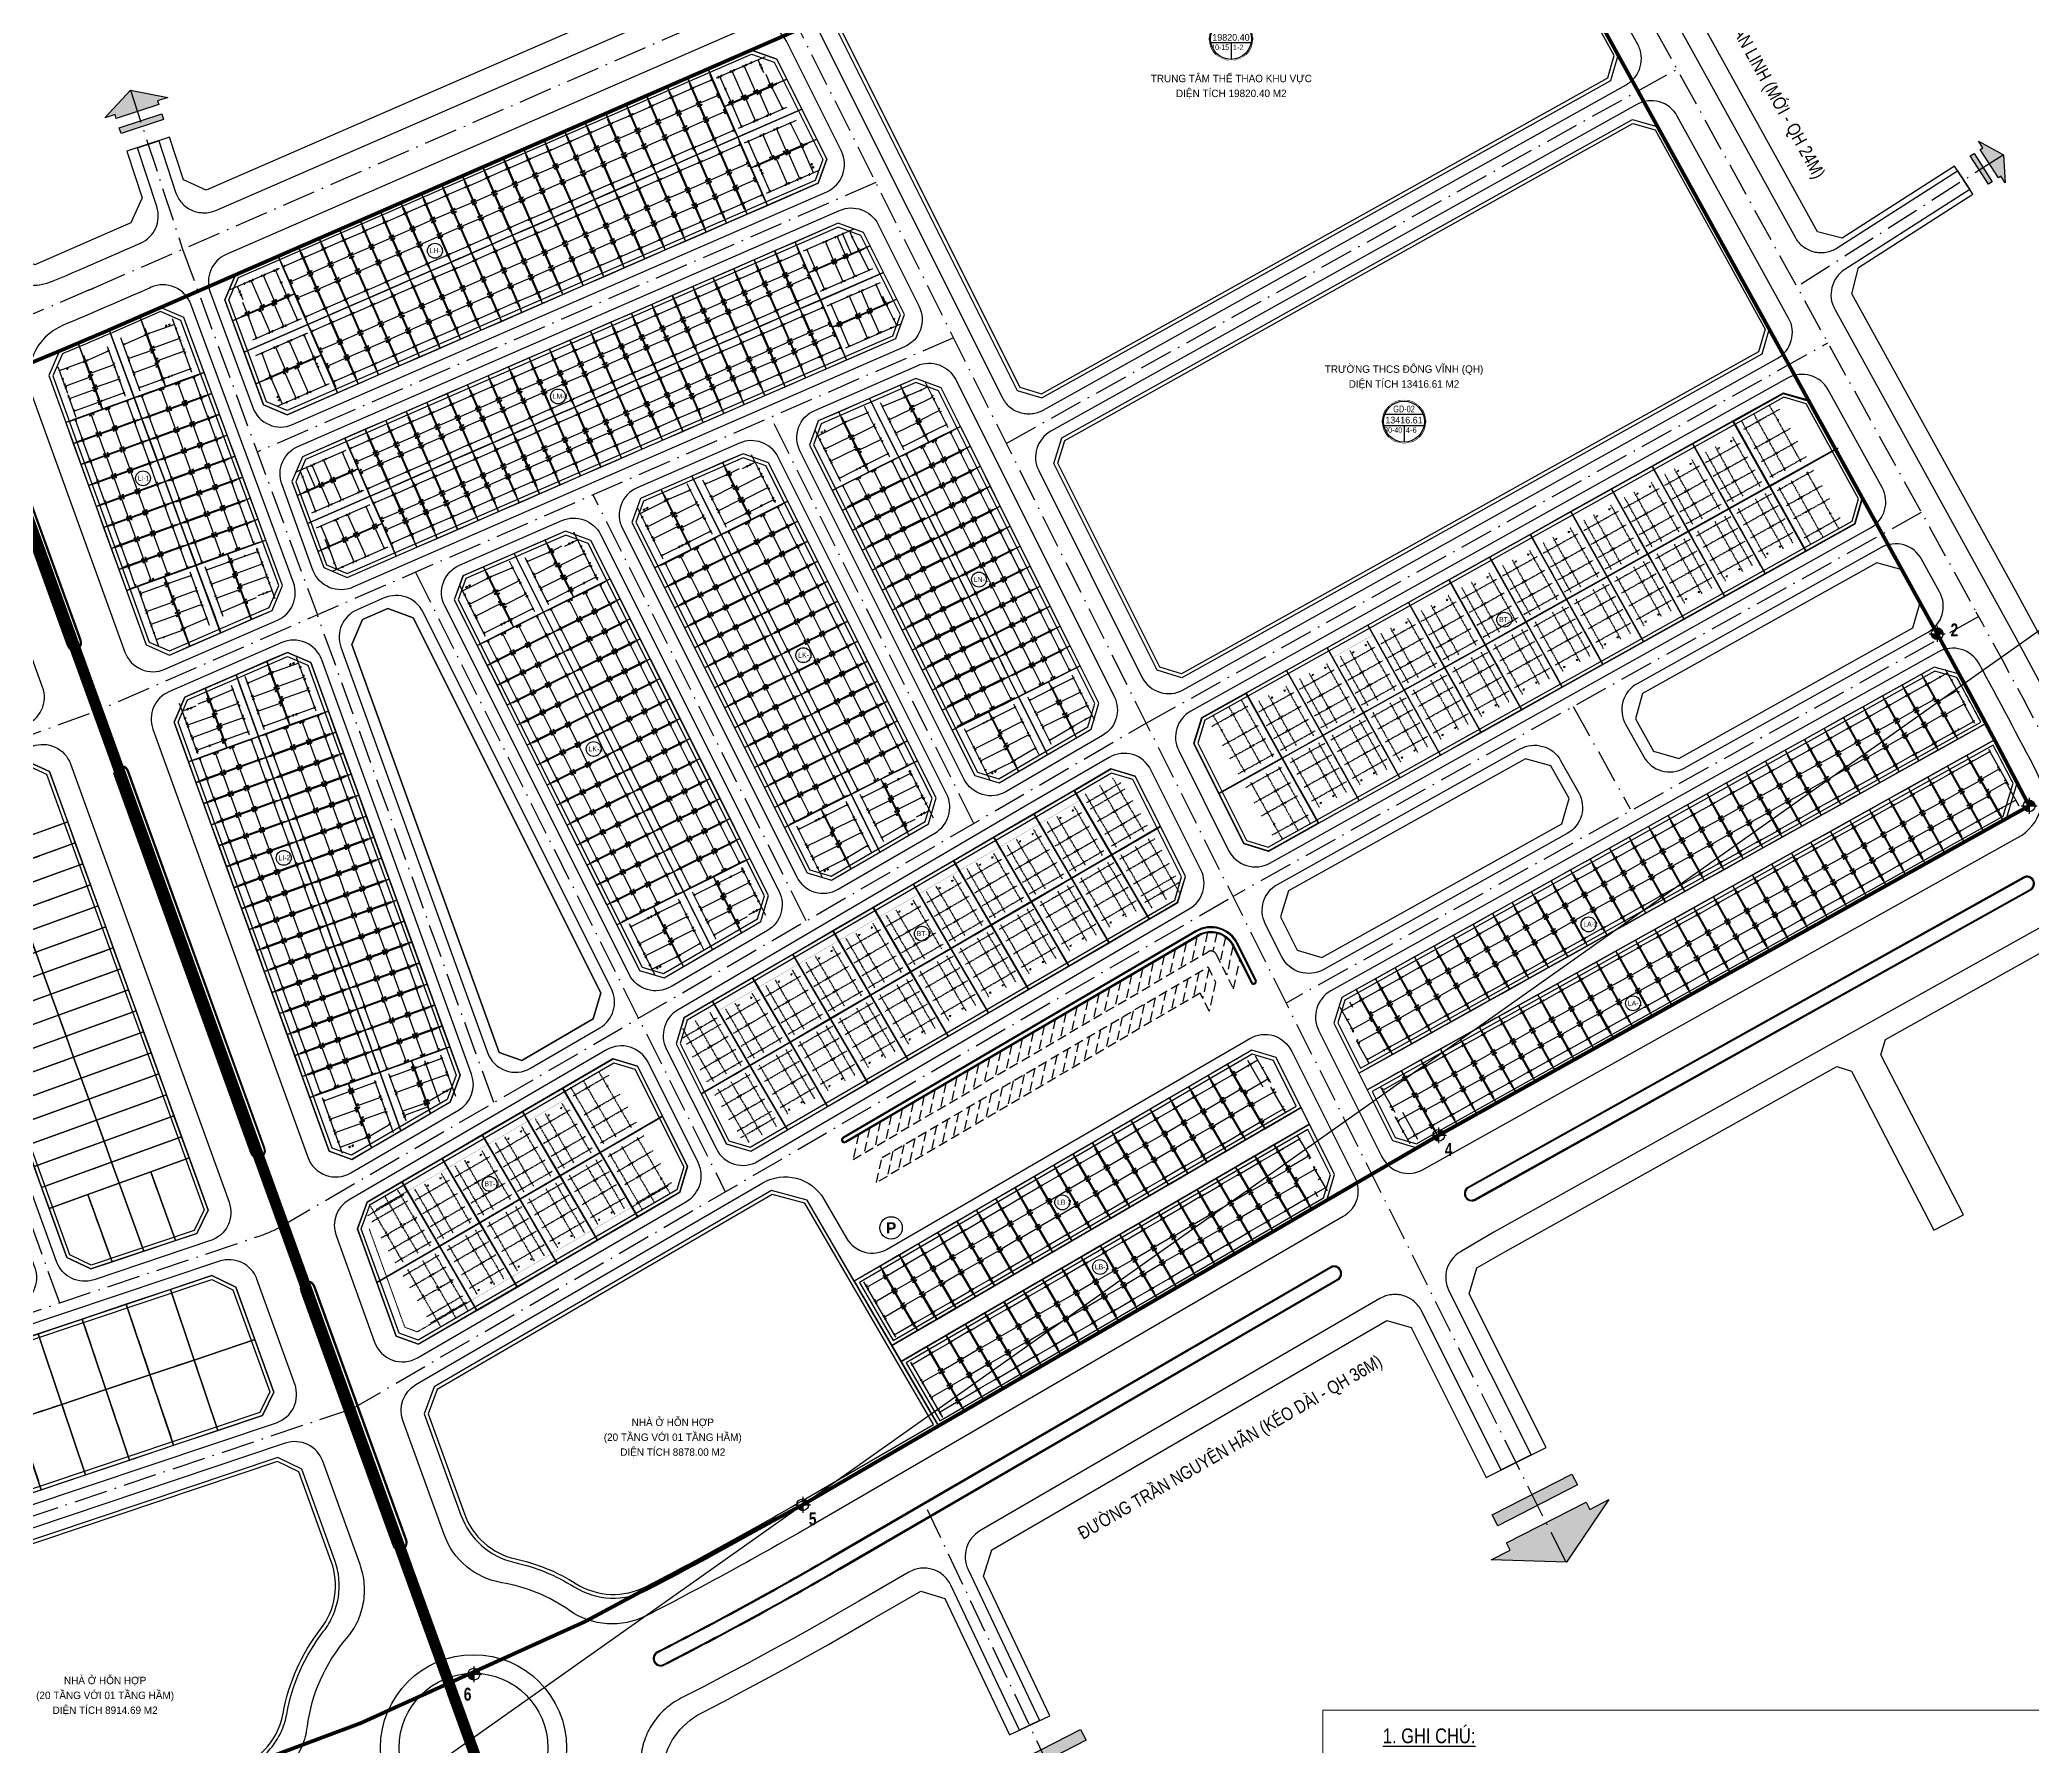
# Model space of a CAD drawing. Header units: millimetres. Extents: x 567980 to 569430, y 2065777 to 2066666.
# Drawn here: x 568623 to 569158, y 2066068 to 2066526 of the extents above; entities that cross this region are included whole.
import ezdxf
from ezdxf.enums import TextEntityAlignment as Align
from ezdxf.xclip import XClip

# ---------------------------------------------------------------- set-up
doc = ezdxf.new("R2010")
doc.units = ezdxf.units.MM
for name, pattern in [('ACAD_ISO10W100', [18.5, 12, -3, 0.5, -3]), ('CENTER', [3, 1.5, -0.5, 0.5, -0.5]), ('CENTER2', [1.125, 0.75, -0.125, 0.125, -0.125]), ('DOT', [0.25, 0, -0.25]), ('HIDDEN', [0.75, 0.5, -0.25]), ('Xref Grid (A1)$0$CENTER2', [1.125, 0.75, -0.125, 0.125, -0.125]), ('Xref Grid A1-G$0$CENTER2', [1.125, 0.75, -0.125, 0.125, -0.125]), ('Xref Grid A16$0$CENTER2', [1.125, 0.75, -0.125, 0.125, -0.125])]:
    doc.linetypes.add(name, pattern=pattern)
for name, color, linetype in [('01.AXIS', 160, 'CENTER2'), ('06.TEXT', 2, 'Continuous'), ('13.BEAM', 8, 'Continuous'), ('BoThamCo', 94, 'Continuous'), ('CDC.01.AXIS', 160, 'CENTER2'), ('ChiaLo', 128, 'CENTER'), ('dat cong cong', 240, 'Continuous'), ('datHTKT', 20, 'Continuous'), ('datOBt', 42, 'Continuous'), ('datoHonHop', 42, 'Continuous'), ('datOlienke', 42, 'Continuous'), ('datOXh', 42, 'Continuous'), ('datTruog', 134, 'Continuous'), ('ddc', 32, 'Continuous'), ('ghi_chu', 7, 'Continuous'), ('hatchViaHe+LogDg', 129, 'Continuous'), ('LogDg', 7, 'Continuous'), ('LogDg phu', 7, 'Continuous'), ('loKBT', 42, 'Continuous'), ('LoLK', 6, 'Continuous'), ('QH', 7, 'Continuous'), ('RANHGIOI', 2, 'HIDDEN'), ('TimDg', 222, 'Continuous'), ('tk mẫu', 2, 'Continuous'), ('ViaHeS', 32, 'Continuous'), ('Xref Grid (A1)$0$01.AXIS', 160, 'Xref Grid (A1)$0$CENTER2'), ('Xref Grid A1-G$0$01.AXIS', 160, 'Xref Grid A1-G$0$CENTER2'), ('Xref Grid A16$0$01.AXIS', 160, 'Xref Grid A16$0$CENTER2')]:
    doc.layers.add(name, color=color, linetype=linetype)
for name, color, linetype, lineweight in [('A-DIM', 251, 'Continuous', 15), ('A-KY HIEU', 34, 'Continuous', 20), ('A-NET THAY', 125, 'Continuous', 18), ('A-TEXT', 7, 'Continuous', 18), ('A-TUONG', 255, 'Continuous', 35), ('boDnv', 54, 'Continuous', 25), ('datKeSog', 251, 'Continuous', 13), ('datMatNc', 150, 'Continuous', 13), ('E- RANH GIOI', 1, 'CENTER', 13), ('E- THAY', 9, 'Continuous', 20), ('E- Tuong', 4, 'Continuous', 13), ('kata_net khung', 3, 'Continuous', 20), ('kata_text', 254, 'Continuous', 30), ('LD-THAY', 9, 'Continuous', 13)]:
    doc.layers.add(name, color=color, linetype=linetype, lineweight=lineweight)
doc.layers.add('KCS_Plotter', color=11, linetype='Continuous', plot=False)
doc.styles.add('A1-arial', font='arial.ttf')
doc.styles.add('Arial', font='arial.ttf')
doc.styles.add('ARIALB', font='', dxfattribs={"width": 0.75})
doc.styles.add('avantH', font='', dxfattribs={"height": 10})
doc.styles.add('avh', font='')
doc.styles.add('kata_dim', font='vnrms.shx', dxfattribs={"width": 0.66, "oblique": 7})
doc.styles.add('kata_text', font='arial.ttf', dxfattribs={"width": 0.8})
doc.styles.add('KTHUOC', font='', dxfattribs={"width": 0.8})
doc.styles.add('rms', font='romans.shx', dxfattribs={"width": 0.7, "bigfont": 'vns.shx'})
doc.styles.add('VNH', font='', dxfattribs={"height": 2.5})
doc.styles.get('ARIALB').set_extended_font_data('.VnArialH', bold=True)
doc.styles.get('avantH').set_extended_font_data('.VnAvantH')
doc.styles.get('avh').set_extended_font_data('.VnAvantH')
doc.styles.get('KTHUOC').set_extended_font_data('.VnArial NarrowH')
doc.styles.get('VNH').set_extended_font_data('.VnArial NarrowH')
doc.linetypes.add('ADL', pattern='A,0.125,-0.15,["++",rms,S=0.5,R=0,X=0,Y=-0.2245],-1.35,1.125', length=2.75)
doc.dimstyles.new('kata_dim_iso', dxfattribs={"dimtxt": 2.5, "dimasz": 1.5, "dimexe": 1.5, "dimexo": 2.5, "dimtad": 1, "dimdec": 0, "dimzin": 0, "dimdsep": 46, "dimtxsty": 'kata_dim', "dimblk": 'kata_block_ArchTick', "dimcen": 0.09, "dimdle": 1.2, "dimclrd": 8, "dimclre": 8, "dimclrt": 3, "dimadec": 0, "dimazin": 0, "dimtfac": 1, "dimtdec": 0, "dimtix": 1, "dimtofl": 0, "dimtmove": 0, "dimatfit": 3, "dimfxl": 3.75, "dimfxlon": 1, "dimtolj": 1, "dimtzin": 0, "dimarcsym": 0})
doc.dimstyles.new('tien', dxfattribs={"dimscale": 0, "dimtxt": 2.5, "dimasz": 0.75, "dimexe": 0.45, "dimexo": 0, "dimgap": 0.5, "dimtad": 1, "dimzin": 1, "dimtxsty": 'KTHUOC', "dimblk1": 'ARCHTICK', "dimblk2": 'ARCHTICK', "dimsah": 1, "dimcen": 1, "dimdle": 0.45, "dimclrd": 37, "dimclre": 37, "dimclrt": 7, "dimaunit": 1, "dimadec": 0, "dimazin": 0, "dimtfac": 1, "dimtix": 1, "dimtofl": 0, "dimtmove": 2, "dimatfit": 3, "dimldrblk": 'ARCHTICK', "dimfxl": 1, "dimtfill": 1, "dimtolj": 1, "dimtzin": 1, "dimarcsym": 0})

# ---------------------------------------------------------------- blocks, each defined once
blk = doc.blocks.new('NEN B')
at = {"layer": 'datOlienke'}
for points in [[(6.57, 25), (7.51, 40.01), (2.82, 45), (-120.69, 45), (-120.69, 25)], [(0, 0), (5.31, 4.99), (6.25, 20), (-120.69, 20), (-120.69, 0)]]:
    blk.add_lwpolyline(points, close=True, dxfattribs=at)
at = {"layer": 'LoLK'}
for points in [[(-112.69, 45), (-120.69, 45), (-120.69, 25), (-112.69, 25)], [(-106.69, 45), (-112.69, 45), (-112.69, 25), (-106.69, 25)], [(-100.69, 45), (-106.69, 45), (-106.69, 25), (-100.69, 25)], [(-94.69, 45), (-100.69, 45), (-100.69, 25), (-94.69, 25)], [(-88.69, 45), (-94.69, 45), (-94.69, 25), (-88.69, 25)], [(-82.69, 45), (-88.69, 45), (-88.69, 25), (-82.69, 25)], [(-76.69, 45), (-82.69, 45), (-82.69, 25), (-76.69, 25)], [(-70.69, 45), (-76.69, 45), (-76.69, 25), (-70.69, 25)], [(-64.69, 45), (-70.69, 45), (-70.69, 25), (-64.69, 25)], [(-58.69, 45), (-64.69, 45), (-64.69, 25), (-58.69, 25)], [(-52.69, 45), (-58.69, 45), (-58.69, 25), (-52.69, 25)], [(-46.69, 45), (-52.69, 45), (-52.69, 25), (-46.69, 25)], [(-40.69, 45), (-46.69, 45), (-46.69, 25), (-40.69, 25)], [(-34.69, 45), (-40.69, 45), (-40.69, 25), (-34.69, 25)], [(-28.69, 45), (-34.69, 45), (-34.69, 25), (-28.69, 25)], [(-22.69, 45), (-28.69, 45), (-28.69, 25), (-22.69, 25)], [(-16.69, 45), (-22.69, 45), (-22.69, 25), (-16.69, 25)], [(-10.69, 45), (-16.69, 45), (-16.69, 25), (-10.69, 25)], [(-4.69, 45), (-10.69, 45), (-10.69, 25), (-4.69, 25)], [(7.51, 40.01), (2.82, 45), (-4.69, 45), (-4.69, 25), (6.57, 25)], [(-112.69, 20), (-120.69, 20), (-120.69, 0), (-112.69, 0)], [(-106.69, 20), (-112.69, 20), (-112.69, 0), (-106.69, 0)], [(-100.69, 20), (-106.69, 20), (-106.69, 0), (-100.69, 0)], [(-94.69, 20), (-100.69, 20), (-100.69, 0), (-94.69, 0)], [(-88.69, 20), (-94.69, 20), (-94.69, 0), (-88.69, 0)], [(-82.69, 20), (-88.69, 20), (-88.69, 0), (-82.69, 0)], [(-76.69, 20), (-82.69, 20), (-82.69, 0), (-76.69, 0)], [(-70.69, 20), (-76.69, 20), (-76.69, 0), (-70.69, 0)], [(-64.69, 20), (-70.69, 20), (-70.69, 0), (-64.69, 0)], [(-58.69, 20), (-64.69, 20), (-64.69, 0), (-58.69, 0)], [(-52.69, 20), (-58.69, 20), (-58.69, 0), (-52.69, 0)], [(-46.69, 20), (-52.69, 20), (-52.69, 0), (-46.69, 0)], [(-40.69, 20), (-46.69, 20), (-46.69, 0), (-40.69, 0)], [(-34.69, 20), (-40.69, 20), (-40.69, 0), (-34.69, 0)], [(-28.69, 20), (-34.69, 20), (-34.69, 0), (-28.69, 0)], [(-22.69, 20), (-28.69, 20), (-28.69, 0), (-22.69, 0)], [(-16.69, 20), (-22.69, 20), (-22.69, 0), (-16.69, 0)], [(-10.69, 20), (-16.69, 20), (-16.69, 0), (-10.69, 0)], [(-4.69, 20), (-10.69, 20), (-10.69, 0), (-4.69, 0)], [(6.25, 20), (-4.69, 20), (-4.69, 0), (0, 0), (5.31, 4.99)]]:
    blk.add_lwpolyline(points, close=True, dxfattribs=at)
blk = doc.blocks.new('A$C758D662A')
at = {"linetype": 'HIDDEN', "ltscale": 500}
for radius in [300, 200]:
    blk.add_circle((0, 0), radius, dxfattribs=at)
at = {"layer": 'CDC.01.AXIS', "ltscale": 200}
for p, q in [((437, 0), (-437, 0)), ((0, 437), (0, -437))]:
    blk.add_line(p, q, dxfattribs=at)
blk = doc.blocks.new('pile Plan')
at = {"xscale": 0.5, "yscale": 0.5, "zscale": 0.5}
for p in [(340, 14779), (5440.000004, 14779), (340, 9630), (340, 8730), (5440.000004, 9630), (5440.000004, 8730), (340, 5040), (340, 4140), (340, -1), (5440.000004, 5040), (5440.000004, 4140), (5440.000004, -1)]:
    blk.add_blockref('A$C758D662A', p, dxfattribs=at)
blk = doc.blocks.new('A1 - 2')
at = {"layer": 'Xref Grid (A1)$0$01.AXIS', "ltscale": 500}
for p, q in [((0.11, -1.09), (0.11, -18.43)), ((0.11, -2.11), (5.89, -2.11)), ((5.89, -1.09), (5.89, -18.43)), ((0.11, -7.62), (5.89, -7.62)), ((0.11, -12.39), (5.89, -12.39)), ((0.11, -16.89), (5.89, -16.89))]:
    blk.add_line(p, q, dxfattribs=at)
at = {"xscale": 0.001, "yscale": 0.001, "zscale": 0.001}
blk.add_blockref('pile Plan', (0.11, -16.89), dxfattribs=at)
blk = doc.blocks.new('A5 - 2')
at = {"layer": 'Xref Grid (A1)$0$01.AXIS', "ltscale": 500}
for p, q in [((0.11, -1.09), (0.11, -18.43)), ((0.11, -2.11), (5.89, -2.11)), ((5.89, -1.09), (5.89, -18.43)), ((0.11, -7.62), (5.89, -7.62)), ((0.11, -12.39), (5.89, -12.39)), ((0.11, -16.89), (5.89, -16.89))]:
    blk.add_line(p, q, dxfattribs=at)
at = {"xscale": 0.001, "yscale": 0.001, "zscale": 0.001}
blk.add_blockref('pile Plan', (0.11, -16.89), dxfattribs=at)
blk = doc.blocks.new('AT1 - 2')
at = {"layer": 'Xref Grid A1-G$0$01.AXIS', "ltscale": 500}
for p, q in [((0.11, -1.35), (0.11, -18.56)), ((6.01, -2.11), (0.11, -2.11)), ((5.89, -1.35), (5.89, -18.56)), ((5.89, -7.62), (0.11, -7.62)), ((5.89, -12.39), (0.11, -12.39)), ((5.89, -16.89), (0.11, -16.89))]:
    blk.add_line(p, q, dxfattribs=at)
at = {"xscale": 0.0005, "yscale": 0.0005, "zscale": 0.0005}
for p in [(0.45, -2.15), (5.89, -2.2), (0.45, -7.08), (0.45, -7.98), (5.89, -7.03), (5.89, -7.93), (0.45, -11.85), (0.45, -12.75), (5.89, -11.85), (5.89, -12.75), (0.45, -16.4), (0.45, -17.3), (5.89, -16.4), (5.89, -17.3)]:
    blk.add_blockref('A$C758D662A', p, dxfattribs=at)
blk = doc.blocks.new('AT4 - 2')
at = {"layer": '01.AXIS', "ltscale": 500}
for p, q in [((0.11, -0.97), (0.11, -17.88)), ((6.66, -2.11), (0.11, -2.11)), ((6.6, -0.97), (6.6, -7.81)), ((6.6, -7.31), (0.11, -7.31)), ((6.06, -10.56), (6.06, -17.88)), ((6.06, -10.56), (6.06, -17.88)), ((6.06, -11.21), (0.11, -11.21)), ((6.2, -14.06), (5.38, -14.06)), ((6.06, -16.89), (0.11, -16.89)), ((6.06, -16.89), (0.11, -16.89)), ((3.09, -16.26), (3.09, -17.88))]:
    blk.add_line(p, q, dxfattribs=at)
at = {"xscale": 0.0005, "yscale": 0.0005, "zscale": 0.0005}
for p in [(0.5, -2.11), (1.4, -2.11), (6.51, -2.11), (0.5, -10.62), (6.19, -10.62), (6.36, -6.99), (6.36, -7.89), (0.5, -11.52), (6.06, -14.02), (6.19, -11.52), (0.5, -16.89), (3.05, -16.89)]:
    blk.add_blockref('A$C758D662A', p, dxfattribs=at)
at = {"xscale": 0.0005000000000000009, "yscale": 0.0005000000000000009, "zscale": 0.0005000000000000009, "rotation": 90.00000000000001}
for p in [(0.4, -6.9), (0.4, -7.8)]:
    blk.add_blockref('A$C758D662A', p, dxfattribs=at)
blk = doc.blocks.new('AT5 - 2')
at = {"layer": '01.AXIS', "ltscale": 500}
for p, q in [((0.11, -1.09), (0.11, -18.13)), ((0.11, -2.11), (7.01, -2.11)), ((7.01, -1.09), (7.01, -8.84)), ((7.01, -7.31), (0.11, -7.31)), ((5.18, -9.84), (5.18, -18.13)), ((7.57, -9.84), (7.57, -18.13)), ((0.11, -11.21), (7.57, -11.21)), ((7.57, -16.89), (0.11, -16.89))]:
    blk.add_line(p, q, dxfattribs=at)
for p, xscale, yscale, zscale, rotation in [((0.45, -1.75), 0.0005, 0.0005, 0.0005, 90.00000000000001), ((0.45, -2.65), -0.0005, 0.0005, 0.0005, 90), ((6.99, -1.76), 0.000499999999999999, 0.000499999999999999, 0.000499999999999999, 92.58947658711341), ((7.03, -2.65), -0.000499999999999999, 0.000499999999999999, 0.000499999999999999, 92.5894765871134), ((0.45, -6.9), 0.0005, 0.0005, 0.0005, 90.00000000000001), ((0.45, -7.8), -0.0005, 0.0005, 0.0005, 90), ((0.45, -10.67), 0.0005, 0.0005, 0.0005, 90.00000000000001), ((7.23, -7), 0.000499999999999999, 0.000499999999999999, 0.000499999999999999, 92.58947658711341), ((7.27, -7.9), -0.000499999999999999, 0.000499999999999999, 0.000499999999999999, 92.5894765871134), ((7.4, -10.62), 0.000499999999999999, 0.000499999999999999, 0.000499999999999999, 92.58947658711341), ((0.45, -11.57), -0.0005, 0.0005, 0.0005, 90), ((7.44, -11.52), -0.000499999999999999, 0.000499999999999999, 0.000499999999999999, 92.5894765871134), ((0.45, -16.44), 0.0005, 0.0005, 0.0005, 90.00000000000001), ((0.45, -17.34), -0.0005, 0.0005, 0.0005, 90), ((4.64, -16.89), 0.0005, 0.0005, 0.0005, 180), ((5.54, -16.89), -0.0005, 0.0005, 0.0005, 180)]:
    blk.add_blockref('A$C758D662A', p, dxfattribs=dict(xscale=xscale, yscale=yscale, zscale=zscale, rotation=rotation))
at = {"xscale": 0.0005, "yscale": 0.0005, "zscale": 0.0005}
blk.add_blockref('A$C758D662A', (7.57, -14.43), dxfattribs=at)
blk = doc.blocks.new('a5 sao - 2')
at = {"layer": 'Xref Grid (A1)$0$01.AXIS', "ltscale": 500}
for p, q in [((-5.89, -1.09), (-5.89, -18.43)), ((-5.89, -2.11), (-0.11, -2.11)), ((-0.11, -1.09), (-0.11, -18.43)), ((-5.89, -7.62), (-0.11, -7.62)), ((-5.89, -12.39), (-0.11, -12.39)), ((-5.89, -16.89), (-0.11, -16.89))]:
    blk.add_line(p, q, dxfattribs=at)
at = {"xscale": 0.001, "yscale": 0.001, "zscale": 0.001}
blk.add_blockref('pile Plan', (-5.89, -16.89), dxfattribs=at)
blk = doc.blocks.new('a1 sao - 2')
at = {"layer": 'Xref Grid (A1)$0$01.AXIS', "ltscale": 500}
for p, q in [((0.11, -1.09), (0.11, -18.43)), ((0.11, -2.11), (5.89, -2.11)), ((5.89, -1.09), (5.89, -18.43)), ((0.11, -7.62), (5.89, -7.62)), ((0.11, -12.39), (5.89, -12.39)), ((0.11, -16.89), (5.89, -16.89))]:
    blk.add_line(p, q, dxfattribs=at)
at = {"xscale": 0.001, "yscale": 0.001, "zscale": 0.001}
blk.add_blockref('pile Plan', (0.11, -16.89), dxfattribs=at)
blk = doc.blocks.new('AT1 SAO-2')
at = {"layer": 'Xref Grid A1-G$0$01.AXIS', "ltscale": 500}
for p, q in [((0.11, -1.35), (0.11, -18.56)), ((6.01, -2.11), (0.11, -2.11)), ((5.89, -1.35), (5.89, -18.56)), ((5.89, -7.62), (0.11, -7.62)), ((5.89, -12.39), (0.11, -12.39)), ((5.89, -16.89), (0.11, -16.89))]:
    blk.add_line(p, q, dxfattribs=at)
at = {"xscale": 0.0005, "yscale": 0.0005, "zscale": 0.0005}
for p in [(0.45, -2.15), (5.89, -2.2), (0.45, -7.08), (0.45, -7.98), (5.89, -7.03), (5.89, -7.93), (0.45, -11.85), (0.45, -12.75), (5.89, -11.85), (5.89, -12.75), (0.45, -16.4), (0.45, -17.3), (5.89, -16.4), (5.89, -17.3)]:
    blk.add_blockref('A$C758D662A', p, dxfattribs=at)
blk = doc.blocks.new('NEN A')
at = {"layer": 'datOlienke'}
for points in [[(7.63, 25, 0.001887), (7.86, 40), (2.91, 45), (-179.41, 45), (-184.63, 40.01), (-185.31, 25)], [(0, 0), (7.21, 7, 0.001636), (7.53, 20), (-185.54, 20), (-186.23, 4.79), (-181.45, -0.12), (-174.71, 0)]]:
    blk.add_lwpolyline(points, format="xyb", close=True, dxfattribs=at)
at = {"layer": 'LoLK'}
for points in [[(-175.01, 45), (-179.41, 45), (-184.63, 40.01), (-185.31, 25), (-175.01, 25)], [(-169.01, 45), (-175.01, 45), (-175.01, 25), (-169.01, 25)], [(-163.01, 45), (-169.01, 45), (-169.01, 25), (-163.01, 25)], [(-157.01, 45), (-163.01, 45), (-163.01, 25), (-157.01, 25)], [(-151.01, 45), (-157.01, 45), (-157.01, 25), (-151.01, 25)], [(-145.01, 45), (-151.01, 45), (-151.01, 25), (-145.01, 25)], [(-139.01, 45), (-145.01, 45), (-145.01, 25), (-139.01, 25)], [(-133.01, 45), (-139.01, 45), (-139.01, 25), (-133.01, 25)], [(-127.01, 45), (-133.01, 45), (-133.01, 25), (-127.01, 25)], [(-121.01, 45), (-127.01, 45), (-127.01, 25), (-121.01, 25)], [(-115.01, 45), (-121.01, 45), (-121.01, 25), (-115.01, 25)], [(-109.01, 45), (-115.01, 45), (-115.01, 25), (-109.01, 25)], [(-103.01, 45), (-109.01, 45), (-109.01, 25), (-103.01, 25)], [(-97.01, 45), (-103.01, 45), (-103.01, 25), (-97.01, 25)], [(-91.01, 45), (-97.01, 45), (-97.01, 25), (-91.01, 25)], [(-85.01, 45), (-91.01, 45), (-91.01, 25), (-85.01, 25)], [(-79.01, 45), (-85.01, 45), (-85.01, 25), (-79.01, 25)], [(-73.01, 45), (-79.01, 45), (-79.01, 25), (-73.01, 25)], [(-67.01, 45), (-73.01, 45), (-73.01, 25), (-67.01, 25)], [(-61.01, 45), (-67.01, 45), (-67.01, 25), (-61.01, 25)], [(-55.01, 45), (-61.01, 45), (-61.01, 25), (-55.01, 25)], [(-49.01, 45), (-55.01, 45), (-55.01, 25), (-49.01, 25)], [(-43.01, 45), (-49.01, 45), (-49.01, 25), (-43.01, 25)], [(-37.01, 45), (-43.01, 45), (-43.01, 25), (-37.01, 25)], [(-31.01, 45), (-37.01, 45), (-37.01, 25), (-31.01, 25)], [(-25.01, 45), (-31.01, 45), (-31.01, 25), (-25.01, 25)], [(-19.01, 45), (-25.01, 45), (-25.01, 25), (-19.01, 25)], [(-13.01, 45), (-19.01, 45), (-19.01, 25), (-13.01, 25)], [(-7.01, 45), (-13.01, 45), (-13.01, 25), (-7.01, 25)], [(-1.01, 45), (-7.01, 45), (-7.01, 25), (-1.01, 25)], [(-175.01, 20), (-185.54, 20), (-186.23, 4.79), (-181.45, -0.12), (-175.01, -0.01)], [(-169.01, 20), (-175.01, 20), (-175.01, -0.01), (-174.71, 0), (-169.01, 0)], [(-163.01, 20), (-169.01, 20), (-169.01, 0), (-163.01, 0)], [(-157.01, 20), (-163.01, 20), (-163.01, 0), (-157.01, 0)], [(-151.01, 20), (-157.01, 20), (-157.01, 0), (-151.01, 0)], [(-145.01, 20), (-151.01, 20), (-151.01, 0), (-145.01, 0)], [(-139.01, 20), (-145.01, 20), (-145.01, 0), (-139.01, 0)], [(-133.01, 20), (-139.01, 20), (-139.01, 0), (-133.01, 0)], [(-127.01, 20), (-133.01, 20), (-133.01, 0), (-127.01, 0)], [(-121.01, 20), (-127.01, 20), (-127.01, 0), (-121.01, 0)], [(-115.01, 20), (-121.01, 20), (-121.01, 0), (-115.01, 0)], [(-109.01, 20), (-115.01, 20), (-115.01, 0), (-109.01, 0)], [(-103.01, 20), (-109.01, 20), (-109.01, 0), (-103.01, 0)], [(-97.01, 20), (-103.01, 20), (-103.01, 0), (-97.01, 0)], [(-91.01, 20), (-97.01, 20), (-97.01, 0), (-91.01, 0)], [(-85.01, 20), (-91.01, 20), (-91.01, 0), (-85.01, 0)], [(-79.01, 20), (-85.01, 20), (-85.01, 0), (-79.01, 0)], [(-73.01, 20), (-79.01, 20), (-79.01, 0), (-73.01, 0)], [(-67.01, 20), (-73.01, 20), (-73.01, 0), (-67.01, 0)], [(-61.01, 20), (-67.01, 20), (-67.01, 0), (-61.01, 0)], [(-55.01, 20), (-61.01, 20), (-61.01, 0), (-55.01, 0)], [(-49.01, 20), (-55.01, 20), (-55.01, 0), (-49.01, 0)], [(-43.01, 20), (-49.01, 20), (-49.01, 0), (-43.01, 0)], [(-37.01, 20), (-43.01, 20), (-43.01, 0), (-37.01, 0)], [(-31.01, 20), (-37.01, 20), (-37.01, 0), (-31.01, 0)], [(-25.01, 20), (-31.01, 20), (-31.01, 0), (-25.01, 0)], [(-19.01, 20), (-25.01, 20), (-25.01, 0), (-19.01, 0)], [(-13.01, 20), (-19.01, 20), (-19.01, 0), (-13.01, 0)], [(-7.01, 20), (-13.01, 20), (-13.01, 0), (-7.01, 0)], [(-1.01, 20), (-7.01, 20), (-7.01, 0), (-1.01, 0)]]:
    blk.add_lwpolyline(points, close=True, dxfattribs=at)
for points in [[(7.86, 40), (2.91, 45), (-1.01, 45), (-1.01, 25), (7.63, 25, 0.001887)], [(7.53, 20), (-1.01, 20), (-1.01, 0), (0, 0), (7.21, 7, 0.001636)]]:
    blk.add_lwpolyline(points, format="xyb", close=True, dxfattribs=at)
blk = doc.blocks.new('AT3 - 2')
at = {"layer": '01.AXIS', "ltscale": 500}
for p, q in [((0.11, -1.4), (0.11, -17.98)), ((0.11, -2.11), (6.17, -2.11)), ((6.06, -1.4), (6.06, -7.43)), ((0.11, -7.43), (6.24, -7.43)), ((6.24, -6.67), (6.24, -17.98)), ((0.11, -11.45), (6.24, -11.45)), ((0.11, -16.89), (6.24, -16.89))]:
    blk.add_line(p, q, dxfattribs=at)
at = {"xscale": 0.0005, "yscale": 0.0005, "zscale": 0.0005}
for p in [(0.45, -2.11), (1.35, -2.11), (6.02, -2.11), (0.45, -10.86), (6.13, -7.07), (6.13, -7.97), (6.19, -10.91), (0.45, -11.76), (6.19, -11.81), (6.24, -14.57), (0.45, -16.89), (3.92, -16.89)]:
    blk.add_blockref('A$C758D662A', p, dxfattribs=at)
at = {"xscale": 0.000500000000000001, "yscale": 0.000500000000000001, "zscale": 0.000500000000000001, "rotation": 90.00000000000001}
for p in [(0.45, -6.94), (0.45, -7.84)]:
    blk.add_blockref('A$C758D662A', p, dxfattribs=at)
blk = doc.blocks.new('AT2 - 2')
blk.add_line((0.11, -2.11), (-0.82, -2.11))
at = {"layer": '01.AXIS', "ltscale": 500}
for p, q in [((0.11, -1.4), (0.11, -18.67)), ((5.98, -2.11), (0.11, -2.11)), ((5.87, -1.4), (5.87, -12.35)), ((5.87, -7.43), (0.11, -7.43)), ((5.87, -11.45), (0.11, -11.45)), ((5.61, -12.09), (5.61, -18.67)), ((5.61, -16.89), (0.11, -16.89))]:
    blk.add_line(p, q, dxfattribs=at)
at = {"xscale": 0.0005, "yscale": 0.0005, "zscale": 0.0005}
for p in [(0.45, -2.11), (5.83, -2.11), (0.45, -10.86), (5.67, -10.86), (5.74, -6.94), (5.74, -7.84), (0.45, -11.76), (5.67, -11.76), (0.45, -16.89), (1.35, -16.89)]:
    blk.add_blockref('A$C758D662A', p, dxfattribs=at)
at = {"xscale": 0.0005000000000000033, "yscale": 0.0005000000000000033, "zscale": 0.0005000000000000033, "rotation": 90}
for p in [(0.45, -6.94), (0.45, -7.84)]:
    blk.add_blockref('A$C758D662A', p, dxfattribs=at)
blk = doc.blocks.new('NEN IO1')
at = {"layer": 'datOlienke'}
blk.add_lwpolyline([(-82.94, 18.48, -0.001888), (-82.21, 4.99), (-76.96, 0), (0, 0), (4.68, 4.99), (2.76, 34.98), (-2.56, 39.93), (-79.28, 39.46), (-83.96, 34.44), (-83.05, 20.31, -0.001474)], format="xyb", close=True, dxfattribs=at)
at = {"layer": 'LoLK'}
for points in [[(-79.28, 39.46), (-83.96, 34.44), (-83.57, 28.44), (-63.57, 28.56), (-63.57, 39.56)], [(-57.57, 39.6), (-63.57, 39.56), (-63.57, 28.56), (-63.57, 19.56), (-57.57, 19.6)], [(-51.57, 39.63), (-57.57, 39.6), (-57.57, 19.6), (-51.57, 19.63)], [(-45.57, 39.67), (-51.57, 39.63), (-51.57, 19.63), (-45.57, 19.67)], [(-39.57, 39.71), (-45.57, 39.67), (-45.57, 19.67), (-39.57, 19.71)], [(-33.57, 39.74), (-39.57, 39.71), (-39.57, 19.71), (-33.57, 19.74)], [(-27.57, 39.78), (-33.57, 39.74), (-33.57, 19.74), (-27.57, 19.78)], [(-21.57, 39.82), (-27.57, 39.78), (-27.57, 19.78), (-21.57, 19.82)], [(-15.57, 39.85), (-21.57, 39.82), (-21.57, 19.82), (-15.57, 19.85)], [(-2.56, 39.93), (-15.57, 39.85), (-15.57, 28.85), (3.15, 28.85), (2.76, 34.98)], [(-15.57, 28.85), (-15.57, 19.85), (3.73, 19.85), (3.15, 28.85)], [(-63.57, 19.56), (-63.57, 10.56), (-63.57, 0.01), (-57.57, 0.01), (-57.57, 19.6)], [(-57.57, 19.6), (-57.57, 0.01), (-51.57, 0.01), (-51.57, 19.63)], [(-51.57, 19.63), (-51.57, 0.01), (-45.57, 0.01), (-45.57, 19.67)], [(-45.57, 19.67), (-45.57, 0.01), (-39.57, 0.01), (-39.57, 19.71)], [(-39.57, 19.71), (-39.57, -0.01), (-33.57, -0.01), (-33.57, 19.74)], [(-33.57, 19.74), (-33.57, -0.01), (-27.57, -0.01), (-27.57, 19.78)], [(-27.57, 19.78), (-27.57, -0.01), (-21.57, -0.01), (-21.57, 19.82)], [(-21.57, 19.82), (-21.57, -0.01), (-15.57, -0.01), (-15.57, 19.85)], [(-15.57, 19.85), (-15.57, 10.85), (4.31, 10.85), (3.73, 19.85)], [(-15.57, 10.85), (-15.57, 0), (0, 0), (4.68, 4.99), (4.31, 10.85)]]:
    blk.add_lwpolyline(points, close=True, dxfattribs=at)
for points in [[(-83.57, 28.44), (-83.05, 20.31, -0.000701), (-83, 19.44), (-63.57, 19.56), (-63.57, 28.56)], [(-83, 19.44, -0.000774), (-82.94, 18.48, -0.001125), (-82.49, 10.44), (-63.57, 10.56), (-63.57, 19.56)], [(-82.49, 10.44, -0.000763), (-82.21, 4.99), (-76.96, 0), (-63.57, 0), (-63.57, 10.56)]]:
    blk.add_lwpolyline(points, format="xyb", close=True, dxfattribs=at)
blk = doc.blocks.new('A3 - 2')
at = {"layer": '01.AXIS', "ltscale": 500}
for p, q in [((0.11, -1.09), (0.11, -15.3)), ((6.95, -2.11), (0.11, -2.11)), ((6.89, -1.09), (6.89, -15.3)), ((6.89, -6.11), (0.11, -6.11)), ((6.89, -10.13), (0.11, -10.13))]:
    blk.add_line(p, q, dxfattribs=at)
blk.add_lwpolyline([(6.89, -14.15), (0.11, -13.72)], dxfattribs=at)
at = {"yscale": 0.0005, "zscale": 0.0005}
for p, xscale in [((0.45, -2.11), 0.0005), ((6.8, -2.11), -0.0005), ((0.45, -5.66), 0.0005), ((0.45, -6.56), 0.0005), ((0.45, -9.54), 0.0005), ((0.45, -10.44), 0.0005), ((6.89, -5.66), -0.0005), ((6.89, -6.56), -0.0005), ((6.89, -9.54), -0.0005), ((6.89, -10.44), -0.0005), ((0.45, -13.72), 0.0005), ((6.79, -14.15), -0.0005)]:
    blk.add_blockref('A$C758D662A', p, dxfattribs=dict(at, xscale=xscale))
blk = doc.blocks.new('A7 - 2')
at = {"layer": '01.AXIS', "ltscale": 500}
for p, q in [((0.11, -1.09), (0.11, -16.47)), ((7.95, -2.11), (0.11, -2.11)), ((7.89, -1.09), (7.89, -16.47)), ((7.89, -7.21), (0.11, -7.21)), ((7.89, -10.81), (0.11, -10.81)), ((7.89, -14.85), (0.11, -14.85))]:
    blk.add_line(p, q, dxfattribs=at)
at = {"layer": '13.BEAM', "ltscale": 500}
blk.add_line((0.56, -15.01), (0.56, -15.01), dxfattribs=at)
at = {"yscale": 0.0005, "zscale": 0.0005}
for p, xscale in [((0.45, -2.11), 0.0005), ((7.8, -2.11), -0.0005), ((0.45, -10.22), 0.0005), ((7.89, -6.71), -0.0005), ((7.89, -7.61), -0.0005), ((7.89, -10.22), -0.0005), ((0.45, -11.12), 0.0005), ((0.45, -14.87), 0.0005), ((7.89, -11.12), -0.0005), ((7.89, -13.64), -0.0005)]:
    blk.add_blockref('A$C758D662A', p, dxfattribs=dict(at, xscale=xscale))
for p, xscale, rotation in [((1.69, -2.11), -0.0005, 90), ((2.59, -2.11), -0.0005, 90), ((0.45, -6.86), 0.0005, 90.00000000000001), ((0.45, -7.76), 0.0005, 90.00000000000001), ((5.63, -15.25), -0.0005, 90), ((6.53, -15.25), -0.0005, 90)]:
    blk.add_blockref('A$C758D662A', p, dxfattribs=dict(at, xscale=xscale, rotation=rotation))
blk = doc.blocks.new('A3.1 - 2')
at = {"layer": '01.AXIS', "ltscale": 500}
for p, q in [((0.11, -1.09), (0.11, -16.32)), ((6.94, -2.11), (0.11, -2.11)), ((6.89, -1.09), (6.89, -16.32)), ((6.89, -6.41), (0.11, -6.41)), ((6.89, -10.43), (0.11, -10.43))]:
    blk.add_line(p, q, dxfattribs=at)
blk.add_lwpolyline([(6.89, -14.41), (0.11, -14.84)], dxfattribs=at)
at = {"yscale": 0.0005, "zscale": 0.0005}
for p, xscale in [((0.45, -2.11), 0.0005), ((6.79, -2.11), -0.0005), ((0.45, -5.82), 0.0005), ((0.45, -6.72), 0.0005), ((0.45, -9.84), 0.0005), ((0.45, -10.74), 0.0005), ((6.89, -5.82), -0.0005), ((6.89, -6.72), -0.0005), ((6.89, -9.84), -0.0005), ((6.89, -10.74), -0.0005), ((0.45, -14.86), 0.0005), ((6.79, -14.42), -0.0005)]:
    blk.add_blockref('A$C758D662A', p, dxfattribs=dict(at, xscale=xscale))
blk = doc.blocks.new('A2 - 2')
at = {"layer": '01.AXIS', "ltscale": 500}
for p, q in [((0.11, -0.26), (0.11, -14.67)), ((7.49, -2.11), (0.11, -2.11)), ((7.43, -0.26), (7.43, -6.82)), ((7.43, -5.71), (0.11, -5.71)), ((7.37, -9.28), (0.11, -9.28)), ((7.37, -7.16), (7.37, -14.67)), ((7.37, -13.71), (0.11, -13.71))]:
    blk.add_line(p, q, dxfattribs=at)
at = {"yscale": 0.0005000000000000009, "zscale": 0.0005000000000000009, "rotation": 270}
for p, xscale in [((0.45, -1.66), -0.0005000000000000009), ((0.45, -2.56), 0.0005000000000000009), ((0.45, -5.35), -0.0005000000000000009), ((7.43, -5.35), -0.0005000000000000009), ((0.45, -6.25), 0.0005000000000000009), ((0.45, -8.74), -0.0005000000000000009), ((0.45, -9.64), 0.0005000000000000009), ((7.38, -8.74), -0.0005000000000000009), ((7.38, -9.64), 0.0005000000000000009), ((7.43, -6.25), 0.0005000000000000009), ((0.45, -13.71), 0.0005000000000000009)]:
    blk.add_blockref('A$C758D662A', p, dxfattribs=dict(at, xscale=xscale))
at = {"xscale": -0.0005, "yscale": 0.0005, "zscale": 0.0005}
for p in [(7.34, -2.15), (5.25, -13.38), (7.37, -11.22)]:
    blk.add_blockref('A$C758D662A', p, dxfattribs=at)
blk = doc.blocks.new('A6 - 2')
at = {"layer": '01.AXIS', "ltscale": 500}
for p, q in [((0.11, -1.09), (0.11, -15.54)), ((0.11, -2.11), (7.89, -2.11)), ((7.89, -1.09), (7.89, -15.54)), ((0.11, -5.71), (7.89, -5.71)), ((0.11, -9.28), (7.89, -9.28)), ((0.11, -13.7), (3.38, -13.7)), ((4.01, -13.32), (7.89, -13.32))]:
    blk.add_line(p, q, dxfattribs=at)
at = {"xscale": 0.0005, "yscale": 0.0005, "zscale": 0.0005}
for p in [(0.45, -1.66, 0), (0.45, -2.56, 0), (0.45, -5.32, 0), (4.17, -2.11), (7.85, -1.66), (7.85, -2.56), (7.89, -5.32, 0), (0.45, -6.22, 0), (0.45, -8.87, 0), (0.45, -9.77, 0), (7.89, -6.22, 0), (7.89, -8.87), (7.89, -9.77), (0.45, -13.25), (0.45, -14.15), (5.46, -13.32, 0), (6.36, -13.32, 0), (7.89, -11.27, 0)]:
    blk.add_blockref('A$C758D662A', p, dxfattribs=at)
blk = doc.blocks.new('A4 - 2')
at = {"layer": '01.AXIS', "ltscale": 500}
for p, q in [((0.11, 0.3), (0.11, -16.98)), ((0.11, -2.11), (7.76, -2.12)), ((7.76, -0.05), (7.76, -7.1)), ((0.11, -7.21), (7.82, -7.21)), ((7.82, -7.1), (7.82, -16.98)), ((0.11, -10.81), (7.82, -10.81)), ((0.11, -15.22), (7.82, -15.22))]:
    blk.add_line(p, q, dxfattribs=at)
at = {"yscale": 0.0005, "zscale": 0.0005}
for p, xscale, rotation in [((0.45, -1.66), 0.0005, 90.00000000000001), ((0.45, -2.56), -0.0005, 90), ((7.62, -1.61), 0.0005, 90.00000000000001), ((7.62, -2.51), -0.0005, 90), ((0.45, -10.22), 0.0005, 90.00000000000001), ((7.79, -6.76), 0.0005, 90.00000000000001), ((7.79, -7.66), -0.0005, 90), ((7.82, -10.4), 0.0005, 90.00000000000001), ((0.45, -14.87), -0.0005, 356.3811195796015), ((0.45, -11.12), -0.0005, 90), ((5.67, -15.23), 0.0005, 356.3811195796014), ((7.82, -11.3), -0.0005, 90)]:
    blk.add_blockref('A$C758D662A', p, dxfattribs=dict(at, xscale=xscale, rotation=rotation))
at = {"xscale": 0.0005, "yscale": 0.0005, "zscale": 0.0005}
for p in [(0.45, -6.85), (0.45, -7.75), (7.82, -13.29)]:
    blk.add_blockref('A$C758D662A', p, dxfattribs=at)
blk = doc.blocks.new('NEN M01')
at = {"layer": 'datOlienke'}
blk.add_lwpolyline([(4.74, 4.99), (3.44, 29.59), (-1.82, 34.58), (-158.79, 34.58), (-164.08, 29.59), (-165.5, 4.99), (-160.79, 0), (0, 0)], close=True, dxfattribs=at)
at = {"layer": 'LoLK'}
for points in [[(-146.4, 34.58), (-158.79, 34.58), (-164.08, 29.59), (-164.31, 25.58), (-146.4, 25.58)], [(-140.4, 34.58), (-146.4, 34.58), (-146.4, 25.58), (-146.4, 17.58), (-140.4, 17.58)], [(-134.4, 34.58), (-140.4, 34.58), (-140.4, 17.58), (-134.4, 17.58)], [(-128.4, 34.58), (-134.4, 34.58), (-134.4, 17.58), (-128.4, 17.58)], [(-122.4, 34.58), (-128.4, 34.58), (-128.4, 17.58), (-122.4, 17.58)], [(-116.4, 34.58), (-122.4, 34.58), (-122.4, 17.58), (-116.4, 17.58)], [(-110.4, 34.58), (-116.4, 34.58), (-116.4, 17.58), (-110.4, 17.58)], [(-104.4, 34.58), (-110.4, 34.58), (-110.4, 17.58), (-104.4, 17.58)], [(-98.4, 34.58), (-104.4, 34.58), (-104.4, 17.58), (-98.4, 17.58)], [(-92.4, 34.58), (-98.4, 34.58), (-98.4, 17.58), (-92.4, 17.58)], [(-86.4, 34.58), (-92.4, 34.58), (-92.4, 17.58), (-86.4, 17.58)], [(-80.4, 34.58), (-86.4, 34.58), (-86.4, 17.58), (-80.4, 17.58)], [(-74.4, 34.58), (-80.4, 34.58), (-80.4, 17.58), (-74.4, 17.58)], [(-68.4, 34.58), (-74.4, 34.58), (-74.4, 17.58), (-68.4, 17.58)], [(-62.4, 34.58), (-68.4, 34.58), (-68.4, 17.58), (-62.4, 17.58)], [(-56.4, 34.58), (-62.4, 34.58), (-62.4, 17.58), (-56.4, 17.58)], [(-50.4, 34.58), (-56.4, 34.58), (-56.4, 17.58), (-50.4, 17.58)], [(-44.4, 34.58), (-50.4, 34.58), (-50.4, 17.58), (-44.4, 17.58)], [(-38.4, 34.58), (-44.4, 34.58), (-44.4, 17.58), (-38.4, 17.58)], [(-32.4, 34.58), (-38.4, 34.58), (-38.4, 17.58), (-32.4, 17.58)], [(-26.4, 34.58), (-32.4, 34.58), (-32.4, 17.58), (-26.4, 17.58)], [(-20.4, 34.58), (-26.4, 34.58), (-26.4, 17.58), (-20.4, 17.58)], [(-14.4, 34.58), (-20.4, 34.58), (-20.4, 17.58), (-14.4, 17.58)], [(3.65, 25.58), (3.44, 29.59), (-1.82, 34.58), (-14.4, 34.58), (-14.4, 25.58)], [(-146.4, 25.58), (-164.31, 25.58), (-164.77, 17.58), (-146.4, 17.58)], [(4.07, 17.58), (3.65, 25.58), (-14.4, 25.58), (-14.4, 17.58)], [(-146.4, 17.58), (-164.77, 17.58), (-165.24, 9.58), (-146.4, 9.58)], [(-140.4, 17.58), (-146.4, 17.58), (-146.4, 9.58), (-146.4, 0), (-140.4, 0)], [(-134.4, 17.58), (-140.4, 17.58), (-140.4, 0), (-134.4, 0)], [(-128.4, 17.58), (-134.4, 17.58), (-134.4, 0), (-128.4, 0)], [(-122.4, 17.58), (-128.4, 17.58), (-128.4, 0), (-122.4, 0)], [(-116.4, 17.58), (-122.4, 17.58), (-122.4, 0), (-116.4, 0)], [(-110.4, 17.58), (-116.4, 17.58), (-116.4, 0), (-110.4, 0)], [(-104.4, 17.58), (-110.4, 17.58), (-110.4, 0), (-104.4, 0)], [(-98.4, 17.58), (-104.4, 17.58), (-104.4, 0), (-98.4, 0)], [(-92.4, 17.58), (-98.4, 17.58), (-98.4, 0), (-92.4, 0)], [(-86.4, 17.58), (-92.4, 17.58), (-92.4, 0), (-86.4, 0)], [(-80.4, 17.58), (-86.4, 17.58), (-86.4, 0), (-80.4, 0)], [(-74.4, 17.58), (-80.4, 17.58), (-80.4, 0), (-74.4, 0)], [(-68.4, 17.58), (-74.4, 17.58), (-74.4, 0), (-68.4, 0)], [(-62.4, 17.58), (-68.4, 17.58), (-68.4, 0), (-62.4, 0)], [(-56.4, 17.58), (-62.4, 17.58), (-62.4, 0), (-56.4, 0)], [(-50.4, 17.58), (-56.4, 17.58), (-56.4, 0), (-50.4, 0)], [(-44.4, 17.58), (-50.4, 17.58), (-50.4, 0), (-44.4, 0)], [(-38.4, 17.58), (-44.4, 17.58), (-44.4, 0), (-38.4, 0)], [(-32.4, 17.58), (-38.4, 17.58), (-38.4, 0), (-32.4, 0)], [(-26.4, 17.58), (-32.4, 17.58), (-32.4, 0), (-26.4, 0)], [(-20.4, 17.58), (-26.4, 17.58), (-26.4, 0), (-20.4, 0)], [(-14.4, 17.58), (-20.4, 17.58), (-20.4, 0), (-14.4, 0)], [(4.49, 9.58), (4.07, 17.58), (-14.4, 17.58), (-14.4, 9.58)], [(-146.4, 9.58), (-165.24, 9.58), (-165.5, 4.99), (-160.79, 0), (-146.4, 0)], [(4.74, 4.99), (4.49, 9.58), (-14.4, 9.58), (-14.4, 0), (0, 0)]]:
    blk.add_lwpolyline(points, close=True, dxfattribs=at)
blk = doc.blocks.new('A13 - 2')
at = {"layer": '01.AXIS', "ltscale": 500}
for p, q in [((0.11, -1.09), (0.11, -15.9)), ((0.11, -2.11), (5.95, -2.11)), ((5.89, -1.09), (5.89, -15.9)), ((0.11, -7.51), (5.89, -7.51)), ((0.11, -10.97), (5.89, -10.97)), ((0.11, -12.58), (6.04, -12.58))]:
    blk.add_line(p, q, dxfattribs=at)
blk.add_lwpolyline([(5.89, -14.58), (4, -14.58), (0.11, -14.78)], dxfattribs=at)
at = {"xscale": 0.0005, "yscale": 0.0005, "zscale": 0.0005}
for p in [(0.45, -1.66), (5.8, -2.11), (0.45, -10.43), (5.89, -6.92), (5.89, -7.82), (5.89, -10.43), (0.45, -11.33), (0.45, -14.78), (3.99, -14.58), (5.89, -11.33), (5.89, -12.58)]:
    blk.add_blockref('A$C758D662A', p, dxfattribs=at)
for p, xscale, yscale, zscale, rotation in [((0.45, -2.56), -0.0005, 0.0005, 0.0005, 180), ((0.45, -7.06), 0.0005000000000000006, 0.0005000000000000006, 0.0005000000000000006, 90.00000000000001), ((0.45, -7.96), 0.0005000000000000006, 0.0005000000000000006, 0.0005000000000000006, 90.00000000000001)]:
    blk.add_blockref('A$C758D662A', p, dxfattribs=dict(xscale=xscale, yscale=yscale, zscale=zscale, rotation=rotation))
blk = doc.blocks.new('A14 - 2')
at = {"layer": '01.AXIS', "ltscale": 500}
for p, q in [((0.11, -0.99), (0.11, -16.3)), ((0.11, -2.11), (5.89, -2.11)), ((5.89, -0.99), (5.89, -16.3)), ((0.11, -7.51), (5.89, -7.51)), ((0.11, -10.97), (5.89, -10.97)), ((0.11, -14.8), (5.89, -15.13)), ((5.89, -15.13), (5.99, -15.13))]:
    blk.add_line(p, q, dxfattribs=at)
at = {"xscale": -0.0005, "yscale": 0.0005, "zscale": 0.0005}
for p in [(0.45, -2.11), (5.8, -1.66), (5.8, -2.56), (0.36, -10.43), (0.45, -7.06), (0.45, -7.96), (5.89, -7.06), (5.89, -7.96), (5.89, -10.43), (0.36, -11.33), (0.41, -14.8), (5.84, -15.13), (5.89, -11.33)]:
    blk.add_blockref('A$C758D662A', p, dxfattribs=at)
blk = doc.blocks.new('A14.1 - 2')
at = {"layer": '01.AXIS', "ltscale": 500}
for p, q in [((0.11, -1.03), (0.11, -16.71)), ((5.95, -2.11), (0.11, -2.11)), ((5.89, -1.03), (5.89, -16.71)), ((5.89, -7.51), (0.11, -7.51)), ((5.89, -10.97), (0.11, -10.97)), ((5.99, -15.37), (0.11, -15.37)), ((0.11, -15.71), (2.17, -15.71))]:
    blk.add_line(p, q, dxfattribs=at)
at = {"xscale": 0.0005, "yscale": 0.0005, "zscale": 0.0005}
for p in [(0.45, -1.66), (0.45, -2.56), (5.8, -2.11), (0.45, -7.15), (0.45, -8.05), (0.45, -10.48), (5.89, -7), (5.89, -7.9), (5.89, -10.48), (0.45, -11.38), (0.45, -15.71), (5.84, -15.38), (5.89, -11.38)]:
    blk.add_blockref('A$C758D662A', p, dxfattribs=at)
blk = doc.blocks.new('A15 - 2')
at = {"layer": '01.AXIS', "ltscale": 500}
for p, q in [((0.11, -1.09), (0.11, -17.28)), ((6.53, -2.11), (0.11, -2.11)), ((6.47, -1.09), (6.47, -17.28)), ((6.47, -7.51), (0.11, -7.51)), ((6.47, -10.97), (0.11, -10.97)), ((0.11, -15.77), (0.76, -15.77)), ((0.76, -15.77), (5.37, -16.02)), ((5.26, -16.02), (6.47, -16.02))]:
    blk.add_line(p, q, dxfattribs=at)
at = {"xscale": 0.0005, "yscale": 0.0005, "zscale": 0.0005}
for p in [(0.45, -1.66), (0.45, -2.56), (6.38, -2.11), (0.45, -10.43), (6.47, -6.92), (6.47, -7.82), (6.47, -10.43), (0.45, -11.33), (0.45, -15.78), (4.69, -16.02), (6.47, -11.33), (6.47, -14.38)]:
    blk.add_blockref('A$C758D662A', p, dxfattribs=at)
at = {"xscale": 0.0005000000000000012, "yscale": 0.0005000000000000012, "zscale": 0.0005000000000000012, "rotation": 90.00000000000001}
for p in [(0.45, -7.06), (0.45, -7.96)]:
    blk.add_blockref('A$C758D662A', p, dxfattribs=at)
blk = doc.blocks.new('A11 - 2')
at = {"layer": 'Xref Grid A16$0$01.AXIS', "ltscale": 500}
for p, q in [((0.11, -1.09), (0.11, -15.39)), ((0.11, -2.11), (6, -2.11)), ((5.89, -1.09), (5.89, -15.39)), ((0.11, -6.91), (5.89, -6.91)), ((0.11, -9.99), (5.89, -9.99)), ((0.11, -13.89), (5.89, -13.89))]:
    blk.add_line(p, q, dxfattribs=at)
at = {"xscale": 0.0005, "yscale": 0.0005, "zscale": 0.0005}
for p in [(0.45, -2.11), (5.55, -2.11), (0.45, -6.55), (0.45, -7.45), (0.45, -9.45), (0.45, -10.35), (5.55, -6.55), (5.55, -7.45), (5.55, -9.45), (5.55, -10.35), (0.45, -13.89), (5.55, -13.89)]:
    blk.add_blockref('A$C758D662A', p, dxfattribs=at)
blk = doc.blocks.new('A16 - 2')
at = {"layer": 'Xref Grid A16$0$01.AXIS', "ltscale": 500}
for p, q in [((0.11, -1.37), (0.11, -15.09)), ((0.11, -2.11), (6, -2.11)), ((5.89, -1.37), (5.89, -15.09)), ((0.11, -6.91), (5.89, -6.91)), ((0.11, -9.99), (5.89, -9.99)), ((0.11, -13.89), (5.89, -13.89))]:
    blk.add_line(p, q, dxfattribs=at)
at = {"xscale": 0.0005, "yscale": 0.0005, "zscale": 0.0005}
for p in [(0.45, -2.11), (5.55, -2.11), (0.45, -6.55), (0.45, -7.45), (0.45, -9.45), (0.45, -10.35), (5.55, -6.55), (5.55, -7.45), (5.55, -9.45), (5.55, -10.35), (0.45, -13.89), (5.55, -13.89)]:
    blk.add_blockref('A$C758D662A', p, dxfattribs=at)
blk = doc.blocks.new('A16 SAO - 2')
at = {"layer": 'Xref Grid A16$0$01.AXIS', "ltscale": 500}
for p, q in [((0.11, -1.09), (0.11, -15.39)), ((0.11, -2.11), (6, -2.11)), ((5.89, -1.09), (5.89, -15.39)), ((0.11, -6.91), (5.89, -6.91)), ((0.11, -9.99), (5.89, -9.99)), ((0.11, -13.89), (5.89, -13.89))]:
    blk.add_line(p, q, dxfattribs=at)
at = {"xscale": 0.0005, "yscale": 0.0005, "zscale": 0.0005}
for p in [(0.45, -2.11), (5.55, -2.11), (0.45, -6.55), (0.45, -7.45), (0.45, -9.45), (0.45, -10.35), (5.55, -6.55), (5.55, -7.45), (5.55, -9.45), (5.55, -10.35), (0.45, -13.89), (5.55, -13.89)]:
    blk.add_blockref('A$C758D662A', p, dxfattribs=at)
blk = doc.blocks.new('A11 SAO-2')
at = {"layer": 'Xref Grid A16$0$01.AXIS', "ltscale": 500}
for p, q in [((0.11, -1.09), (0.11, -15.39)), ((0.11, -2.11), (5.89, -2.11)), ((5.89, -1.09), (5.89, -15.39)), ((0.11, -6.91), (5.89, -6.91)), ((0.11, -9.99), (5.89, -9.99)), ((0.11, -13.89), (5.89, -13.89))]:
    blk.add_line(p, q, dxfattribs=at)
at = {"xscale": 0.0005, "yscale": 0.0005, "zscale": 0.0005}
for p in [(0.45, -2.11), (5.55, -2.11), (0.45, -6.55), (0.45, -7.45), (0.45, -9.45), (0.45, -10.35), (5.55, -6.55), (5.55, -7.45), (5.55, -9.45), (5.55, -10.35), (0.45, -13.89), (5.55, -13.89)]:
    blk.add_blockref('A$C758D662A', p, dxfattribs=at)
blk = doc.blocks.new('NEN H01')
at = {"layer": 'datOlienke'}
blk.add_lwpolyline([(-2.11, 40), (3.15, 35.01), (4.74, 4.99), (0, 0), (-155.64, 0), (-160.35, 4.99), (-158.61, 35.01), (-153.32, 40)], close=True, dxfattribs=at)
at = {"layer": 'LoLK'}
for points in [[(-140.82, 40), (-153.32, 40), (-158.61, 35.01), (-158.96, 29), (-140.82, 29)], [(-134.82, 40), (-140.82, 40), (-140.82, 29), (-140.82, 20), (-134.82, 20)], [(-128.82, 40), (-134.82, 40), (-134.82, 20), (-128.82, 20)], [(-122.82, 40), (-128.82, 40), (-128.82, 20), (-122.82, 20)], [(-116.82, 40), (-122.82, 40), (-122.82, 20), (-116.82, 20)], [(-110.82, 40), (-116.82, 40), (-116.82, 20), (-110.82, 20)], [(-104.82, 40), (-110.82, 40), (-110.82, 20), (-104.82, 20)], [(-98.82, 40), (-104.82, 40), (-104.82, 20), (-98.82, 20)], [(-92.82, 40), (-98.82, 40), (-98.82, 20), (-92.82, 20)], [(-86.82, 40), (-92.82, 40), (-92.82, 20), (-86.82, 20)], [(-80.82, 40), (-86.82, 40), (-86.82, 20), (-80.82, 20)], [(-74.82, 40), (-80.82, 40), (-80.82, 20), (-74.82, 20)], [(-68.82, 40), (-74.82, 40), (-74.82, 20), (-68.82, 20)], [(-62.82, 40), (-68.82, 40), (-68.82, 20), (-62.82, 20)], [(-56.82, 40), (-62.82, 40), (-62.82, 20), (-56.82, 20)], [(-50.82, 40), (-56.82, 40), (-56.82, 20), (-50.82, 20)], [(-44.82, 40), (-50.82, 40), (-50.82, 20), (-44.82, 20)], [(-38.82, 40), (-44.82, 40), (-44.82, 20), (-38.82, 20)], [(-32.82, 40), (-38.82, 40), (-38.82, 20), (-32.82, 20)], [(-26.82, 40), (-32.82, 40), (-32.82, 20), (-26.82, 20)], [(-20.82, 40), (-26.82, 40), (-26.82, 20), (-20.82, 20)], [(-14.82, 40), (-20.82, 40), (-20.82, 20), (-14.82, 20)], [(3.15, 35.01), (-2.11, 40), (-14.82, 40), (-14.82, 29), (3.47, 29)], [(-140.82, 29), (-158.96, 29), (-159.48, 20), (-140.82, 20)], [(3.94, 20), (3.47, 29), (-14.82, 29), (-14.82, 20)], [(-140.82, 20), (-159.48, 20), (-160, 11), (-140.82, 11)], [(-134.82, 20), (-140.82, 20), (-140.82, 11), (-140.82, 0), (-134.82, 0)], [(-128.82, 20), (-134.82, 20), (-134.82, 0), (-128.82, 0)], [(-122.82, 20), (-128.82, 20), (-128.82, 0), (-122.82, 0)], [(-116.82, 20), (-122.82, 20), (-122.82, 0), (-116.82, 0)], [(-110.82, 20), (-116.82, 20), (-116.82, 0), (-110.82, 0)], [(-104.82, 20), (-110.82, 20), (-110.82, 0), (-104.82, 0)], [(-98.82, 20), (-104.82, 20), (-104.82, 0), (-98.82, 0)], [(-92.82, 20), (-98.82, 20), (-98.82, 0), (-92.82, 0)], [(-86.82, 20), (-92.82, 20), (-92.82, 0), (-86.82, 0)], [(-80.82, 20), (-86.82, 20), (-86.82, 0), (-80.82, 0)], [(-74.82, 20), (-80.82, 20), (-80.82, 0), (-74.82, 0)], [(-68.82, 20), (-74.82, 20), (-74.82, 0), (-68.82, 0)], [(-62.82, 20), (-68.82, 20), (-68.82, 0), (-62.82, 0)], [(-56.82, 20), (-62.82, 20), (-62.82, 0), (-56.82, 0)], [(-50.82, 20), (-56.82, 20), (-56.82, 0), (-50.82, 0)], [(-44.82, 20), (-50.82, 20), (-50.82, 0), (-44.82, 0)], [(-38.82, 20), (-44.82, 20), (-44.82, 0), (-38.82, 0)], [(-32.82, 20), (-38.82, 20), (-38.82, 0), (-32.82, 0)], [(-26.82, 20), (-32.82, 20), (-32.82, 0), (-26.82, 0)], [(-20.82, 20), (-26.82, 20), (-26.82, 0), (-20.82, 0)], [(-14.82, 20), (-20.82, 20), (-20.82, 0), (-14.82, 0)], [(4.42, 11), (3.94, 20), (-14.82, 20), (-14.82, 11)], [(-140.82, 11), (-160, 11), (-160.35, 4.99), (-155.64, 0), (-140.82, 0)], [(4.74, 4.99), (4.42, 11), (-14.82, 11), (-14.82, 0), (0, 0)]]:
    blk.add_lwpolyline(points, close=True, dxfattribs=at)
blk = doc.blocks.new('T2 CUM A7')
at = {"layer": '01.AXIS', "ltscale": 500}
for p, q in [((0.11, 0.91), (0.11, -14.47)), ((7.89, 0.91), (7.89, -14.47)), ((8.11, 0.91, 0), (8.11, -14.32, 0)), ((14.89, 0.91, 0), (14.89, -14.32, 0)), ((19.11, 0.91, 0), (19.11, -13.3, 0)), ((25.89, 0.91, 0), (25.89, -13.3, 0)), ((26.11, 0.91, 0), (26.11, -13.54, 0)), ((33.89, 0.91, 0), (33.89, -13.54, 0)), ((0.05, -0.11), (7.89, -0.11)), ((0.11, -5.21), (7.89, -5.21)), ((14.94, -0.11, 0), (8.11, -0.11, 0)), ((14.89, -4.41, 0), (8.11, -4.41, 0)), ((19.05, -0.11, 0), (25.89, -0.11, 0)), ((19.11, -4.11, 0), (25.89, -4.11, 0)), ((26.11, -0.11, 0), (33.89, -0.11, 0)), ((26.11, -3.71, 0), (33.89, -3.71, 0)), ((0.11, -8.81), (7.89, -8.81)), ((14.89, -8.43, 0), (8.11, -8.43, 0)), ((19.11, -8.13, 0), (25.89, -8.13, 0)), ((26.11, -7.28, 0), (33.89, -7.28, 0)), ((0.11, -12.85), (7.89, -12.85)), ((26.11, -11.7, 0), (29.38, -11.7, 0)), ((30.01, -11.32, 0), (33.89, -11.32, 0))]:
    blk.add_line(p, q, dxfattribs=at)
at = {"layer": '01.AXIS', "ltscale": 500, "elevation": 0}
for points in [[(14.89, -12.41), (8.11, -12.84)], [(19.11, -12.15), (25.89, -11.72)]]:
    blk.add_lwpolyline(points, dxfattribs=at)
at = {"layer": '13.BEAM', "ltscale": 500}
blk.add_line((7.44, -13.01), (7.44, -13.01), dxfattribs=at)
at = {"yscale": 0.0005, "zscale": 0.0005}
for p, xscale in [((0.2, -0.11), 0.0005), ((7.55, -0.11), -0.0005), ((8.45, -0.11, 0), 0.0005), ((14.79, -0.11, 0), -0.0005), ((19.2, -0.11, 0), 0.0005), ((25.55, -0.11, 0), -0.0005), ((26.45, 0.34), 0.0005), ((30.17, -0.11, 0), 0.0005), ((33.85, 0.34), 0.0005), ((0.11, -4.71), 0.0005), ((8.45, -3.82, 0), 0.0005), ((8.45, -4.72, 0), 0.0005), ((14.89, -3.82, 0), -0.0005), ((14.89, -4.72, 0), -0.0005), ((19.11, -3.66, 0), 0.0005), ((19.11, -4.56, 0), 0.0005), ((25.55, -3.66, 0), -0.0005), ((25.55, -4.56, 0), -0.0005), ((26.45, -0.56), 0.0005), ((26.45, -3.32), 0.0005), ((26.45, -4.22), 0.0005), ((33.85, -0.56), 0.0005), ((33.89, -3.32), 0.0005), ((33.89, -4.22), 0.0005), ((0.11, -5.61), 0.0005), ((0.11, -8.22), 0.0005), ((0.11, -9.12), 0.0005), ((7.55, -8.22), -0.0005), ((7.55, -9.12), -0.0005), ((8.45, -7.84, 0), 0.0005), ((8.45, -8.74, 0), 0.0005), ((14.89, -7.84, 0), -0.0005), ((14.89, -8.74, 0), -0.0005), ((19.11, -7.54, 0), 0.0005), ((19.11, -8.44, 0), 0.0005), ((25.55, -7.54, 0), -0.0005), ((25.55, -8.44, 0), -0.0005), ((26.45, -6.87), 0.0005), ((26.45, -7.77), 0.0005), ((33.89, -6.87, 0), 0.0005), ((33.89, -7.77, 0), 0.0005), ((33.89, -9.27), 0.0005), ((0.11, -11.64), 0.0005), ((7.55, -12.87), -0.0005), ((8.45, -12.86, 0), 0.0005), ((14.79, -12.42, 0), -0.0005), ((19.21, -12.15, 0), 0.0005), ((25.55, -11.72, 0), -0.0005), ((26.45, -11.25, 0), 0.0005), ((26.45, -12.15, 0), 0.0005), ((31.46, -11.32, 0), 0.0005), ((32.36, -11.32, 0), 0.0005)]:
    blk.add_blockref('A$C758D662A', p, dxfattribs=dict(at, xscale=xscale))
at = {"yscale": 0.0005, "zscale": 0.0005, "rotation": 270}
for p, xscale in [((5.41, -0.11), 0.0005), ((6.31, -0.11), 0.0005), ((7.55, -4.86), -0.0005), ((7.55, -5.76), -0.0005), ((1.47, -13.25), 0.0005), ((2.37, -13.25), 0.0005)]:
    blk.add_blockref('A$C758D662A', p, dxfattribs=dict(at, xscale=xscale))
blk = doc.blocks.new('NEN K02')
at = {"layer": 'datOlienke'}
blk.add_lwpolyline([(-109.23, 40), (-114.49, 35.01), (-116.07, 4.99), (-111.34, 0), (0, 0), (4.68, 4.99), (2.79, 35.01), (-2.53, 40)], close=True, dxfattribs=at)
at = {"layer": 'LoLK'}
for points in [[(-109.23, 40), (-114.49, 35.01), (-114.81, 29), (-97.67, 29), (-97.67, 40)], [(-91.67, 40), (-97.67, 40), (-97.67, 29), (-97.67, 20), (-91.67, 20)], [(-91.67, 20), (-97.67, 20), (-97.67, 29), (-97.67, 40), (-91.67, 40)], [(-85.67, 40), (-91.67, 40), (-91.67, 20), (-85.67, 20)], [(-91.67, 20), (-91.67, 40), (-85.67, 40), (-85.67, 20)], [(-79.67, 40), (-85.67, 40), (-85.67, 20), (-79.67, 20)], [(-85.67, 20), (-85.67, 40), (-79.67, 40), (-79.67, 20)], [(-73.67, 40), (-79.67, 40), (-79.67, 20), (-73.67, 20)], [(-79.67, 20), (-79.67, 40), (-73.67, 40), (-73.67, 20)], [(-67.67, 40), (-73.67, 40), (-73.67, 20), (-67.67, 20)], [(-73.67, 20), (-73.67, 40), (-67.67, 40), (-67.67, 20)], [(-61.67, 40), (-67.67, 40), (-67.67, 20), (-61.67, 20)], [(-67.67, 20), (-67.67, 40), (-61.67, 40), (-61.67, 20)], [(-61.67, 20), (-67.67, 20), (-67.67, 29), (-67.67, 40), (-61.67, 40)], [(-55.67, 40), (-61.67, 40), (-61.67, 20), (-55.67, 20)], [(-61.67, 20), (-61.67, 40), (-55.67, 40), (-55.67, 20)], [(-61.67, 20), (-61.67, 40), (-55.67, 40), (-55.67, 20)], [(-49.67, 40), (-55.67, 40), (-55.67, 20), (-49.67, 20)], [(-55.67, 20), (-55.67, 40), (-49.67, 40), (-49.67, 20)], [(-55.67, 20), (-55.67, 40), (-49.67, 40), (-49.67, 20)], [(-43.67, 40), (-49.67, 40), (-49.67, 20), (-43.67, 20)], [(-49.67, 20), (-49.67, 40), (-43.67, 40), (-43.67, 20)], [(-43.67, 20), (-43.67, 40), (-49.67, 40), (-49.67, 20)], [(-49.67, 20), (-43.67, 20), (-43.67, 29), (-43.67, 40), (-49.67, 40)], [(-37.67, 40), (-43.67, 40), (-43.67, 20), (-37.67, 20)], [(-43.67, 20), (-43.67, 40), (-37.67, 40), (-37.67, 20)], [(-37.67, 20), (-37.67, 40), (-43.67, 40), (-43.67, 20)], [(-31.67, 40), (-37.67, 40), (-37.67, 20), (-31.67, 20)], [(-37.67, 20), (-37.67, 40), (-31.67, 40), (-31.67, 20)], [(-31.67, 20), (-31.67, 40), (-37.67, 40), (-37.67, 20)], [(-25.67, 40), (-31.67, 40), (-31.67, 20), (-25.67, 20)], [(-31.67, 20), (-31.67, 40), (-25.67, 40), (-25.67, 20)], [(-25.67, 20), (-25.67, 40), (-31.67, 40), (-31.67, 20)], [(-19.67, 40), (-25.67, 40), (-25.67, 20), (-19.67, 20)], [(-25.67, 20), (-25.67, 40), (-19.67, 40), (-19.67, 20)], [(-19.67, 20), (-19.67, 40), (-25.67, 40), (-25.67, 20)], [(-13.67, 40), (-19.67, 40), (-19.67, 20), (-13.67, 20)], [(-19.67, 20), (-19.67, 40), (-13.67, 40), (-13.67, 20)], [(-19.67, 20), (-13.67, 20), (-13.67, 29), (-13.67, 40), (-19.67, 40)], [(-13.67, 40), (-13.67, 29), (3.17, 29), (2.79, 35.01), (-2.53, 40)], [(-114.81, 29), (-115.28, 20), (-97.67, 20), (-97.67, 29)], [(-13.67, 29), (-13.67, 20), (3.74, 20), (3.17, 29)], [(-115.28, 20), (-115.76, 11), (-97.67, 11), (-97.67, 20)], [(-91.67, 20), (-97.67, 20), (-97.67, 11), (-97.67, 0), (-91.67, 0)], [(-91.67, 20), (-91.67, 0), (-85.67, 0), (-85.67, 20)], [(-85.67, 20), (-85.67, 0), (-79.67, 0), (-79.67, 20)], [(-79.67, 20), (-79.67, 0), (-73.67, 0), (-73.67, 20)], [(-73.67, 20), (-73.67, 0), (-67.67, 0), (-67.67, 20)], [(-67.67, 20), (-67.67, 0), (-61.67, 0), (-61.67, 20)], [(-61.67, 20), (-67.67, 20), (-67.67, 11), (-67.67, 0), (-61.67, 0)], [(-61.67, 20), (-61.67, 0), (-55.67, 0), (-55.67, 20)], [(-61.67, 20), (-61.67, 0), (-55.67, 0), (-55.67, 20)], [(-55.67, 20), (-55.67, 0), (-49.67, 0), (-49.67, 20)], [(-55.67, 20), (-55.67, 0), (-49.67, 0), (-49.67, 20)], [(-49.67, 20), (-49.67, 0), (-43.67, 0), (-43.67, 20)], [(-43.67, 20), (-43.67, 0), (-49.67, 0), (-49.67, 20)], [(-49.67, 20), (-43.67, 20), (-43.67, 11), (-43.67, 0), (-49.67, 0)], [(-43.67, 20), (-43.67, 0), (-37.67, 0), (-37.67, 20)], [(-37.67, 20), (-37.67, 0), (-43.67, 0), (-43.67, 20)], [(-37.67, 20), (-37.67, 0), (-31.67, 0), (-31.67, 20)], [(-31.67, 20), (-31.67, 0), (-37.67, 0), (-37.67, 20)], [(-31.67, 20), (-31.67, 0), (-25.67, 0), (-25.67, 20)], [(-25.67, 20), (-25.67, 0), (-31.67, 0), (-31.67, 20)], [(-25.67, 20), (-25.67, 0), (-19.67, 0), (-19.67, 20)], [(-19.67, 20), (-19.67, 0), (-25.67, 0), (-25.67, 20)], [(-19.67, 20), (-19.67, 0), (-13.67, 0), (-13.67, 20)], [(-19.67, 20), (-13.67, 20), (-13.67, 11), (-13.67, 0), (-19.67, 0)], [(-13.67, 20), (-13.67, 11), (4.3, 11), (3.74, 20)], [(-115.76, 11), (-116.07, 4.99), (-111.34, 0), (-97.67, 0), (-97.67, 11)], [(-13.67, 11), (-13.67, 0), (0, 0), (4.68, 4.99), (4.3, 11)]]:
    blk.add_lwpolyline(points, close=True, dxfattribs=at)
blk = doc.blocks.new('NEN NO1')
at = {"layer": 'datOlienke'}
blk.add_lwpolyline([(4.68, 4.99), (2.88, 33.51), (-2.43, 38.5), (-97.24, 38.5), (-102.5, 33.51), (-104.01, 4.99), (-99.27, 0), (0, 0)], close=True, dxfattribs=at)
at = {"layer": 'LoLK'}
for points in [[(-97.24, 38.5), (-102.5, 33.51), (-102.74, 29), (-85.64, 29), (-85.64, 38.5)], [(-79.64, 38.5), (-85.64, 38.5), (-85.64, 29), (-85.64, 20), (-79.64, 20)], [(-73.64, 38.5), (-79.64, 38.5), (-79.64, 20), (-73.64, 20)], [(-67.64, 38.5), (-73.64, 38.5), (-73.64, 20), (-67.64, 20)], [(-61.64, 38.5), (-67.64, 38.5), (-67.64, 20), (-61.64, 20)], [(-55.64, 38.5), (-61.64, 38.5), (-61.64, 20), (-55.64, 20)], [(-49.64, 38.5), (-55.64, 38.5), (-55.64, 20), (-49.64, 20)], [(-43.64, 38.5), (-49.64, 38.5), (-49.64, 20), (-43.64, 20)], [(-37.64, 38.5), (-43.64, 38.5), (-43.64, 20), (-37.64, 20)], [(-31.64, 38.5), (-37.64, 38.5), (-37.64, 20), (-31.64, 20)], [(-25.64, 38.5), (-31.64, 38.5), (-31.64, 20), (-25.64, 20)], [(-19.64, 38.5), (-25.64, 38.5), (-25.64, 20), (-19.64, 20)], [(-13.64, 38.5), (-19.64, 38.5), (-19.64, 20), (-13.64, 20)], [(-2.43, 38.5), (-13.64, 38.5), (-13.64, 29), (3.17, 29), (2.88, 33.51)], [(-102.74, 29), (-103.22, 20), (-85.64, 20), (-85.64, 29)], [(-13.64, 29), (-13.64, 20), (3.74, 20), (3.17, 29)], [(-103.22, 20), (-103.69, 11), (-85.64, 11), (-85.64, 20)], [(-79.64, 20), (-85.64, 20), (-85.64, 11), (-85.64, 0), (-79.64, 0)], [(-73.64, 20), (-79.64, 20), (-79.64, 0), (-73.64, 0)], [(-67.64, 20), (-73.64, 20), (-73.64, 0), (-67.64, 0)], [(-67.64, 20), (-67.64, 0), (-61.64, 0), (-61.64, 20)], [(-55.64, 20), (-61.64, 20), (-61.64, 0), (-55.64, 0)], [(-55.64, 20), (-55.64, 0), (-49.64, 0), (-49.64, 20)], [(-49.64, 20), (-49.64, 0), (-43.64, 0), (-43.64, 20)], [(-43.64, 20), (-43.64, 0), (-37.64, 0), (-37.64, 20)], [(-31.64, 20), (-37.64, 20), (-37.64, 0), (-31.64, 0)], [(-31.64, 20), (-31.64, 0), (-25.64, 0), (-25.64, 20)], [(-25.64, 20), (-25.64, 0), (-19.64, 0), (-19.64, 20)], [(-19.64, 20), (-19.64, 0), (-13.64, 0), (-13.64, 20)], [(-13.64, 20), (-13.64, 11), (4.3, 11), (3.74, 20)], [(-103.69, 11), (-104.01, 4.99), (-99.27, 0), (-85.64, 0), (-85.64, 11)], [(-13.64, 11), (-13.64, 0), (0, 0), (4.68, 4.99), (4.3, 11)]]:
    blk.add_lwpolyline(points, close=True, dxfattribs=at)
blk = doc.blocks.new('A12.2')
at = {"layer": '01.AXIS', "ltscale": 500}
for p, q in [((0.11, -1), (0.11, -16.44)), ((0.11, -2.11), (5.89, -2.11)), ((5.89, -1), (5.89, -16.44)), ((0.11, -6.91), (5.89, -6.91)), ((0.11, -10.59), (5.89, -10.59)), ((0.11, -15.39), (5.89, -15.39))]:
    blk.add_line(p, q, dxfattribs=at)
at = {"yscale": 0.0005, "zscale": 0.0005}
for p, xscale in [((0.45, -2.11), 0.0005), ((5.55, -2.11), 0.0005), ((0.45, -6.55), -0.0005), ((0.45, -7.45), -0.0005), ((0.45, -10.05), -0.0005), ((5.55, -6.55), 0.0005), ((5.55, -7.45), 0.0005), ((5.55, -10.05), 0.0005), ((0.45, -10.95), -0.0005), ((0.45, -15.39), 0.0005), ((5.55, -10.95), 0.0005), ((5.55, -15.39), 0.0005)]:
    blk.add_blockref('A$C758D662A', p, dxfattribs=dict(at, xscale=xscale))
blk = doc.blocks.new('A18 - 2')
at = {"layer": '01.AXIS', "ltscale": 500}
for p, q in [((0.11, -1), (0.11, -16.44)), ((0.11, -2.11), (5.89, -2.11)), ((5.89, -1), (5.89, -16.44)), ((0.11, -6.91), (5.89, -6.91)), ((0.11, -10.59), (5.89, -10.59)), ((0.11, -15.39), (5.89, -15.39))]:
    blk.add_line(p, q, dxfattribs=at)
at = {"yscale": 0.0005, "zscale": 0.0005}
for p, xscale in [((0.45, -2.11), 0.0005), ((5.55, -2.11), 0.0005), ((0.45, -6.55), -0.0005), ((0.45, -7.45), -0.0005), ((0.45, -10.05), -0.0005), ((5.55, -6.55), 0.0005), ((5.55, -7.45), 0.0005), ((5.55, -10.05), 0.0005), ((0.45, -10.95), -0.0005), ((0.45, -15.39), 0.0005), ((5.55, -10.95), 0.0005), ((5.55, -15.39), 0.0005)]:
    blk.add_blockref('A$C758D662A', p, dxfattribs=dict(at, xscale=xscale))
blk = doc.blocks.new('A17 - 2')
at = {"layer": '01.AXIS', "ltscale": 500}
for p, q in [((0.11, -1.16), (0.11, -14.72)), ((6.5, -2.11), (0.11, -2.11)), ((6.39, -1.14), (6.39, -14.72)), ((6.39, -6.31), (0.11, -6.31)), ((6.39, -10.33), (0.11, -10.33)), ((4.45, -13.44), (0.11, -13.71)), ((6.39, -13.44), (4.45, -13.44))]:
    blk.add_line(p, q, dxfattribs=at)
at = {"yscale": 0.0005, "zscale": 0.0005}
for p, xscale in [((0.45, -2.11), 0.0005), ((6.35, -2.11), -0.0005), ((0.45, -9.74), 0.0005), ((0.45, -10.64), 0.0005), ((6.39, -5.86), -0.0005), ((6.39, -6.76), -0.0005), ((6.39, -9.74), -0.0005), ((6.39, -10.64), -0.0005), ((0.45, -13.71), 0.0005), ((4.36, -13.44), -0.0005)]:
    blk.add_blockref('A$C758D662A', p, dxfattribs=dict(at, xscale=xscale))
at = {"xscale": 0.0005000000000000021, "yscale": 0.0005000000000000021, "zscale": 0.0005000000000000021, "rotation": 90}
for p in [(0.45, -5.86), (0.45, -6.76)]:
    blk.add_blockref('A$C758D662A', p, dxfattribs=at)
blk = doc.blocks.new('NEN I02')
at = {"layer": 'datOlienke'}
blk.add_lwpolyline([(4.11, 4.92), (0, 0), (-122.66, 0), (-127.98, 4.99), (-129.91, 35.01), (-125.23, 40), (-7.27, 40), (-1.38, 35.08)], close=True, dxfattribs=at)
at = {"layer": 'LoLK'}
for points in [[(-125.23, 40), (-129.91, 35.01), (-129.52, 29), (-111.33, 29), (-111.33, 40)], [(-105.33, 40), (-111.33, 40), (-111.33, 29), (-111.33, 20), (-105.33, 20)], [(-99.33, 40), (-105.33, 40), (-105.33, 20), (-99.33, 20)], [(-93.33, 40), (-99.33, 40), (-99.33, 20), (-93.33, 20)], [(-87.33, 40), (-93.33, 40), (-93.33, 20), (-87.33, 20)], [(-81.33, 40), (-87.33, 40), (-87.33, 20), (-81.33, 20)], [(-75.33, 40), (-81.33, 40), (-81.33, 20), (-75.33, 20)], [(-69.33, 40), (-75.33, 40), (-75.33, 20), (-69.33, 20)], [(-63.33, 40), (-69.33, 40), (-69.33, 20), (-63.33, 20)], [(-57.33, 40), (-63.33, 40), (-63.33, 20), (-57.33, 20)], [(-51.33, 40), (-57.33, 40), (-57.33, 20), (-51.33, 20)], [(-45.33, 40), (-51.33, 40), (-51.33, 20), (-45.33, 20)], [(-39.33, 40), (-45.33, 40), (-45.33, 20), (-39.33, 20)], [(-33.33, 40), (-39.33, 40), (-39.33, 20), (-33.33, 20)], [(-27.33, 40), (-33.33, 40), (-33.33, 20), (-27.33, 20)], [(-21.33, 40), (-27.33, 40), (-27.33, 20), (-21.33, 20)], [(-15.33, 40), (-21.33, 40), (-21.33, 20), (-15.33, 20)], [(-7.27, 40), (-15.33, 40), (-15.33, 29), (-0.27, 29), (-1.38, 35.08)], [(-129.52, 29), (-128.95, 20), (-111.33, 20), (-111.33, 29)], [(-15.33, 29), (-15.33, 20), (1.36, 20), (-0.27, 29)], [(-128.95, 20), (-128.37, 11), (-111.33, 11), (-111.33, 20)], [(-111.33, 20), (-111.33, 11), (-111.33, 0), (-105.33, 0), (-105.33, 20)], [(-105.33, 20), (-105.33, 0), (-99.33, 0), (-99.33, 20)], [(-99.33, 20), (-99.33, 0), (-93.33, 0), (-93.33, 20)], [(-87.33, 20), (-93.33, 20), (-93.33, 0), (-87.33, 0)], [(-87.33, 20), (-87.33, 0), (-81.33, 0), (-81.33, 20)], [(-81.33, 20), (-81.33, 0), (-75.33, 0), (-75.33, 20)], [(-69.33, 20), (-75.33, 20), (-75.33, 0), (-69.33, 0)], [(-63.33, 20), (-69.33, 20), (-69.33, 0), (-63.33, 0)], [(-63.33, 20), (-63.33, 0), (-57.33, 0), (-57.33, 20)], [(-57.33, 20), (-57.33, 0), (-51.33, 0), (-51.33, 20)], [(-51.33, 20), (-51.33, 0), (-45.33, 0), (-45.33, 20)], [(-45.33, 20), (-45.33, 0), (-39.33, 0), (-39.33, 20)], [(-39.33, 20), (-39.33, 0), (-33.33, 0), (-33.33, 20)], [(-33.33, 20), (-33.33, 0), (-27.33, 0), (-27.33, 20)], [(-21.33, 20), (-27.33, 20), (-27.33, 0), (-21.33, 0)], [(-21.33, 20), (-21.33, 0), (-15.33, 0), (-15.33, 20)], [(-15.33, 20), (-15.33, 11), (3, 11), (1.36, 20)], [(-128.37, 11), (-127.98, 4.99), (-122.66, 0), (-111.33, 0), (-111.33, 11)], [(-15.33, 11), (-15.33, 0), (0, 0), (4.11, 4.92), (3, 11)]]:
    blk.add_lwpolyline(points, close=True, dxfattribs=at)
blk = doc.blocks.new('T2 CUM A10')
at = {"layer": '01.AXIS', "ltscale": 500}
for p, q in [((0.11, 0.91), (0.11, -15.02)), ((7.89, 0.91), (7.89, -15.02)), ((8, 0.49), (8, -14.44)), ((14.89, 0.49), (14.89, -14.44)), ((19.11, 0.91), (19.11, -12.56)), ((25.89, 0.91), (25.89, -12.56)), ((26.11, 0.92), (26.11, -10.98)), ((29.38, 0.92), (29.38, -10.97)), ((33.89, 0.92), (33.89, -10.97)), ((7.89, -0.11), (0.1, -0.11)), ((0.11, -5.31), (7.89, -5.31)), ((15.04, -0.11), (8, -0.11)), ((14.89, -4.41), (8, -4.41)), ((25.89, -0.11), (19.05, -0.11)), ((25.89, -4.61), (19.11, -4.61)), ((26.11, -0.11), (34, -0.11)), ((26.11, -4.61), (33.89, -4.61)), ((7.89, -9.21), (0.11, -9.21)), ((14.89, -8.43), (8, -8.43)), ((19.11, -9.9), (25.89, -9.9)), ((0.11, -13.28), (7.89, -13.28)), ((8, -13.28), (15, -12.01)), ((19.11, -11.13), (25.89, -11.13))]:
    blk.add_line(p, q, dxfattribs=at)
blk.add_lwpolyline([(26.11, -9.86), (33.89, -8.46)], dxfattribs=at)
at = {"yscale": 0.0005, "zscale": 0.0005}
for p, xscale in [((0.25, -0.11), -0.0005), ((8.45, 0.34), 0.0005), ((14.89, -0.11), -0.0005), ((19.2, -0.11), -0.0005), ((26.45, -0.11), 0.0005), ((33.85, -0.11), 0.0005), ((8.45, -0.56), 0.0005), ((8.45, -4.11), -0.0005), ((8.45, -5.01), -0.0005), ((14.89, -4.1), -0.0005), ((14.89, -5), -0.0005), ((19.15, -4.16), -0.0005), ((19.15, -5.06), -0.0005), ((26.45, -4.97), 0.0005), ((33.85, -4.07), 0.0005), ((33.85, -4.97), 0.0005), ((8.45, -7.84), 0.0005), ((8.45, -8.74), 0.0005), ((14.89, -7.84), -0.0005), ((14.89, -8.74), -0.0005), ((19.15, -10.58), -0.0005), ((26.45, -9.43), 0.0005), ((26.45, -10.33), 0.0005), ((0.11, -11.78), -0.0005), ((8.45, -12.71), 0.0005), ((8.45, -13.61), 0.0005), ((14.79, -11.94), -0.0005), ((19.15, -11.48), -0.0005)]:
    blk.add_blockref('A$C758D662A', p, dxfattribs=dict(at, xscale=xscale))
for p, xscale, yscale, zscale, rotation in [((7.55, 0.33), -0.0005, 0.0005, 0.0005, 270), ((25.55, 0.34), -0.0005, 0.0005, 0.0005, 359.9999999999989), ((29.02, -0.11), 0.0005, 0.0005, 0.0005, 270), ((29.92, -0.11), 0.0005, 0.0005, 0.0005, 270), ((0.11, -4.72), -0.0004999999999999995, 0.0004999999999999995, 0.0005, 270), ((7.55, -0.57), 0.0005, 0.0005, 0.0005, 270), ((7.55, -4.86), -0.0005, 0.0005, 0.0005, 270), ((25.55, -0.56), -0.0005, 0.0005, 0.0005, 359.9999999999989), ((25.55, -4.16), -0.0005, 0.0005, 0.0005, 359.9999999999989), ((25.55, -5.06), -0.0005, 0.0005, 0.0005, 359.9999999999989), ((26.45, -4.07), -0.0005, 0.0005, 0.0005, 180), ((0.11, -5.62), 0.0004999999999999997, 0.0004999999999999997, 0.0004999999999999997, 270), ((0.11, -8.62), -0.0004999999999999995, 0.0004999999999999995, 0.0005, 270), ((0.11, -9.52), 0.0004999999999999997, 0.0004999999999999997, 0.0004999999999999997, 270), ((7.55, -5.76), 0.0005, 0.0005, 0.0005, 270), ((7.55, -8.76), -0.0005, 0.0005, 0.0005, 270), ((7.55, -9.66), 0.0005, 0.0005, 0.0005, 270), ((25.55, -9.45), -0.0005, 0.0005, 0.0005, 359.9999999999989), ((25.55, -10.35), -0.0005, 0.0005, 0.0005, 359.9999999999989), ((31.34, -8.84), 0.0005, 0.0005, 0.0005, 270), ((32.24, -8.84), 0.0005, 0.0005, 0.0005, 270), ((2.49, -14.09), 0.0004999999999999997, 0.0004999999999999997, 0.0004999999999999997, 180), ((3.39, -14.09), -0.0004999999999999995, 0.0004999999999999995, 0.0005, 180), ((7.55, -13.21), 0.0005, 0.0005, 0.0005, 270)]:
    blk.add_blockref('A$C758D662A', p, dxfattribs=dict(xscale=xscale, yscale=yscale, zscale=zscale, rotation=rotation))
blk = doc.blocks.new('MB TANG 2 BT1')
at = {"layer": '01.AXIS', "ltscale": 500}
for p, q in [((7205388, 839327), (7194643, 839327)), ((7205388, 835727), (7194643, 835727)), ((7195672, 840351), (7195672, 824990)), ((7200972, 840351), (7200972, 824990)), ((7203952, 840351), (7203952, 824990)), ((7205388, 831707), (7194643, 831707)), ((7205388, 827507), (7194643, 827507))]:
    blk.add_line(p, q, dxfattribs=at)
at = {"extrusion": (0, -2.11758e-22, -1), "xscale": 0.5, "yscale": 0.5, "zscale": -0.5}
for p in [(-7195672, 839327), (-7195672, 835767), (-7203952, 839327), (-7203952, 835727), (-7195672, 831667), (-7203952, 831707), (-7195672, 827507), (-7196562, 825897), (-7200462, 825897), (-7203952, 827507)]:
    blk.add_blockref('A$C758D662A', p, dxfattribs=at)
at = {"extrusion": (0, 0, -1), "xscale": 0.4999999999999999, "yscale": 0.4999999999999999, "zscale": -0.5, "rotation": 90}
for p in [(-7200612, 835727), (-7200972, 839327), (-7201512, 835727), (-7200612, 831707), (-7201512, 831707), (-7200972, 827507)]:
    blk.add_blockref('A$C758D662A', p, dxfattribs=at)
blk = doc.blocks.new('MB TANG 2 BT2')
at = {"layer": '01.AXIS', "ltscale": 500}
for p, q in [((7078098, 744452), (7078098, 726847)), ((7081898, 744452), (7081898, 726847)), ((7086698, 744452), (7086698, 726847)), ((7088511, 743840), (7077408, 743840)), ((7088511, 739140), (7077408, 739140)), ((7088511, 735120), (7077408, 735120)), ((7088511, 729220), (7077408, 729220))]:
    blk.add_line(p, q, dxfattribs=at)
at = {"xscale": -0.5, "yscale": 0.5, "zscale": 0.5}
for p in [(7078098, 739180), (7078138, 743840), (7081308, 739140), (7082208, 739140), (7086658, 743840), (7086698, 739180), (7078098, 735080), (7081308, 735120), (7082208, 735120), (7086698, 735080), (7078138, 729220), (7086698, 731510)]:
    blk.add_blockref('A$C758D662A', p, dxfattribs=at)
at = {"xscale": -0.5, "yscale": 0.5, "zscale": 0.5, "rotation": 270}
for p in [(7081858, 743840), (7081538, 729220), (7082438, 729220)]:
    blk.add_blockref('A$C758D662A', p, dxfattribs=at)
blk = doc.blocks.new('NEN BT1')
at = {"layer": 'loKBT'}
for points in [[(-168.18, 23), (-168.18, 43), (-181.78, 43), (-187.01, 38.01), (-187.69, 23)], [(-155.68, 43), (-168.18, 43), (-168.18, 23), (-155.68, 23)], [(-143.18, 43), (-155.68, 43), (-155.68, 23), (-143.18, 23)], [(-130.68, 43), (-143.18, 43), (-143.18, 23), (-130.68, 23)], [(-118.18, 43), (-130.68, 43), (-130.68, 23), (-118.18, 23)], [(-105.68, 43), (-118.18, 43), (-118.18, 23), (-105.68, 23)], [(-93.18, 43), (-105.68, 43), (-105.68, 23), (-93.18, 23)], [(-80.68, 43), (-93.18, 43), (-93.18, 23), (-80.68, 23)], [(-68.18, 43), (-80.68, 43), (-80.68, 23), (-68.18, 23)], [(-55.68, 43), (-68.18, 43), (-68.18, 23), (-55.68, 23)], [(-43.18, 43), (-55.68, 43), (-55.68, 23), (-43.18, 23)], [(-30.68, 43), (-43.18, 43), (-43.18, 23), (-30.68, 23)], [(-18.18, 43), (-30.68, 43), (-30.68, 23), (-18.18, 23)], [(2.15, 38), (-2.82, 43), (-18.18, 43), (-18.18, 23), (2.08, 23)], [(-168.18, 23), (-187.69, 23), (-188.37, 7.99), (-183.59, 3), (-168.18, 3)], [(-155.68, 23), (-168.18, 23), (-168.18, 3), (-155.68, 3)], [(-143.18, 23), (-155.68, 23), (-155.68, 3), (-143.18, 3)], [(-130.68, 23), (-143.18, 23), (-143.18, 3), (-130.68, 3)], [(-118.18, 23), (-130.68, 23), (-130.68, 3), (-118.18, 3)], [(-105.68, 23), (-118.18, 23), (-118.18, 3), (-105.68, 3)], [(-93.18, 23), (-105.68, 23), (-105.68, 3), (-93.18, 3)], [(-80.68, 23), (-93.18, 23), (-93.18, 3), (-80.68, 3)], [(-68.18, 23), (-80.68, 23), (-80.68, 3), (-68.18, 3)], [(-55.68, 23), (-68.18, 23), (-68.18, 3), (-55.68, 3)], [(-43.18, 23), (-55.68, 23), (-55.68, 3), (-43.18, 3)], [(-30.68, 23), (-43.18, 23), (-43.18, 3), (-30.68, 3)], [(-18.18, 23), (-30.68, 23), (-30.68, 3), (-18.18, 3)], [(2, 8), (2.08, 23), (-18.18, 23), (-18.18, 3), (-3.03, 3)]]:
    blk.add_lwpolyline(points, close=True, dxfattribs=at)
blk = doc.blocks.new('MB TANG 2 BT3')
at = {"layer": '01.AXIS', "ltscale": 500}
for p, q in [((7127387, 945406), (7116322, 945406)), ((7117308, 946382), (7117308, 929702)), ((7121808, 946382), (7121808, 929702)), ((7125808, 946382), (7125808, 929702)), ((7127387, 941806), (7116322, 941806)), ((7127387, 937786), (7116322, 937786)), ((7127082, 933986), (7116322, 933986)), ((7127082, 931986), (7116322, 931986))]:
    blk.add_line(p, q, dxfattribs=at)
at = {"xscale": -0.5, "yscale": 0.5, "zscale": 0.5}
for p in [(7117348, 945406), (7125768, 945406), (7117308, 941846), (7117308, 937746), (7125808, 941806), (7125808, 937786), (7125808, 934026)]:
    blk.add_blockref('A$C758D662A', p, dxfattribs=at)
at = {"xscale": -0.5, "yscale": 0.5, "zscale": 0.5, "rotation": 270}
for p in [(7121808, 945406), (7121358, 941806), (7121498, 937786), (7122258, 941806), (7122398, 937786), (7117348, 931991), (7121358, 931986), (7122258, 931986)]:
    blk.add_blockref('A$C758D662A', p, dxfattribs=at)
blk = doc.blocks.new('NEN BT 2')
at = {"layer": 'loKBT'}
for points in [[(-123.24, 42.9), (-132.1, 42.9), (-137.41, 37.9), (-138.35, 22.89), (-123.22, 22.9)], [(-110.74, 42.91), (-123.24, 42.9), (-123.22, 22.9), (-110.72, 22.91)], [(-98.24, 42.92), (-110.74, 42.91), (-110.72, 22.91), (-98.22, 22.92)], [(-85.74, 42.93), (-98.24, 42.92), (-98.22, 22.92), (-85.72, 22.93)], [(-73.24, 42.94), (-85.74, 42.93), (-85.72, 22.93), (-73.22, 22.94)], [(-60.74, 42.95), (-73.24, 42.94), (-73.22, 22.94), (-60.72, 22.95)], [(-48.24, 42.96), (-60.74, 42.95), (-60.72, 22.95), (-48.22, 22.96)], [(-35.74, 42.97), (-48.24, 42.96), (-48.22, 22.96), (-35.72, 22.97)], [(-23.24, 42.98), (-35.74, 42.97), (-35.72, 22.97), (-23.22, 22.98)], [(-10.74, 42.99), (-23.24, 42.98), (-23.22, 22.98), (-10.72, 22.99)], [(4.44, 23), (5.38, 38.01), (0.69, 43), (-10.74, 42.99), (-10.72, 22.99)], [(-123.22, 22.9), (-138.35, 22.89), (-139.28, 7.88), (-134.6, 2.89), (-123.2, 2.9)], [(-110.72, 22.91), (-123.22, 22.9), (-123.2, 2.9), (-110.7, 2.91)], [(-98.22, 22.92), (-110.72, 22.91), (-110.7, 2.91), (-98.2, 2.92)], [(-85.72, 22.93), (-98.22, 22.92), (-98.2, 2.92), (-85.7, 2.93)], [(-73.22, 22.94), (-85.72, 22.93), (-85.7, 2.93), (-73.2, 2.94)], [(-60.72, 22.95), (-73.22, 22.94), (-73.2, 2.94), (-60.7, 2.95)], [(-48.22, 22.96), (-60.72, 22.95), (-60.7, 2.95), (-48.2, 2.96)], [(-35.72, 22.97), (-48.22, 22.96), (-48.2, 2.96), (-35.7, 2.97)], [(-23.22, 22.98), (-35.72, 22.97), (-35.7, 2.97), (-23.2, 2.98)], [(-10.72, 22.99), (-23.22, 22.98), (-23.2, 2.98), (-10.7, 2.99)], [(4.44, 23), (-10.72, 22.99), (-10.7, 2.99), (-1.81, 3), (3.5, 7.99)]]:
    blk.add_lwpolyline(points, close=True, dxfattribs=at)
blk = doc.blocks.new('MB TANG 2 BT4')
at = {"layer": '01.AXIS', "ltscale": 500}
for p, q in [((7092925, 707035), (7081747, 707035)), ((7082573, 708011), (7082573, 690052)), ((7086373, 708011), (7086373, 690052)), ((7091073, 708011), (7091073, 690052)), ((7092925, 703435), (7081747, 703435)), ((7092925, 699415), (7081747, 699415)), ((7092925, 694415), (7081747, 694415)), ((7092925, 692425), (7081747, 692425))]:
    blk.add_line(p, q, dxfattribs=at)
at = {"xscale": -0.5, "yscale": 0.5, "zscale": 0.5}
for p in [(7082613, 707035), (7091034, 707035), (7082573, 703475), (7091073, 703475), (7082573, 699775), (7082573, 698875), (7085633, 699415), (7086533, 699865), (7086533, 698965), (7091073, 699775), (7091073, 698875), (7082573, 692515), (7091074, 694455)]:
    blk.add_blockref('A$C758D662A', p, dxfattribs=at)
at = {"xscale": -0.5, "yscale": 0.5, "zscale": 0.5, "rotation": 270}
for p in [(7086373, 707035), (7085833, 703435), (7086733, 703435), (7085923, 692425), (7086823, 692425)]:
    blk.add_blockref('A$C758D662A', p, dxfattribs=at)
blk = doc.blocks.new('MB TANG 2 BT5')
at = {"layer": '01.AXIS', "ltscale": 500}
for p, q in [((7082665, 660864), (7093842, 660864)), ((7084516, 661840), (7084516, 643881)), ((7089216, 661840), (7089216, 643881)), ((7093016, 661840), (7093016, 643881)), ((7082665, 657264), (7093842, 657264)), ((7082665, 653244), (7093842, 653244)), ((7082665, 648244), (7093842, 648244)), ((7082665, 646254), (7093842, 646254))]:
    blk.add_line(p, q, dxfattribs=at)
at = {"xscale": 0.5, "yscale": 0.5, "zscale": 0.5}
for p in [(7084556, 660864), (7092976, 660864), (7084516, 657304), (7084516, 653604), (7089056, 653694), (7089956, 653244), (7093016, 657304), (7093016, 653604), (7084516, 648284), (7084516, 652704), (7089056, 652794), (7093016, 652704), (7093016, 646344)]:
    blk.add_blockref('A$C758D662A', p, dxfattribs=at)
at = {"xscale": 0.5, "yscale": 0.5, "zscale": 0.5, "rotation": 90.00000000000001}
for p in [(7089216, 660864), (7088856, 657264), (7089756, 657264), (7088766, 646254), (7089666, 646254)]:
    blk.add_blockref('A$C758D662A', p, dxfattribs=at)
blk = doc.blocks.new('NENBT3')
at = {"layer": 'loKBT'}
for points in [[(-63.46, 42.95), (-74.3, 42.94), (-80.19, 38.02), (-82.92, 22.93), (-63.44, 22.95)], [(-50.96, 42.96), (-63.46, 42.95), (-63.44, 22.95), (-50.94, 22.96)], [(-38.46, 42.97), (-50.96, 42.96), (-50.94, 22.96), (-38.44, 22.97)], [(-25.96, 42.98), (-38.46, 42.97), (-38.44, 22.97), (-25.94, 22.98)], [(-13.46, 42.99), (-25.96, 42.98), (-25.94, 22.98), (-13.44, 22.99)], [(5.94, 23), (6.88, 38.02), (2.19, 43), (-13.46, 42.99), (-13.44, 22.99)], [(-63.44, 22.95), (-82.92, 22.93), (-85.65, 7.85), (-81.54, 2.94), (-63.43, 2.95)], [(-50.94, 22.96), (-63.44, 22.95), (-63.43, 2.95), (-50.93, 2.96)], [(-38.44, 22.97), (-50.94, 22.96), (-50.93, 2.96), (-38.43, 2.97)], [(-25.94, 22.98), (-38.44, 22.97), (-38.43, 2.97), (-25.93, 2.98)], [(-13.44, 22.99), (-25.94, 22.98), (-25.93, 2.98), (-13.43, 2.99)], [(5.94, 23), (-13.44, 22.99), (-13.43, 2.99), (-0.31, 3), (5, 7.99)]]:
    blk.add_lwpolyline(points, close=True, dxfattribs=at)
blk = doc.blocks.new('kata_block_ArchTick')
at = {"color": 8}
blk.add_line((1, 0), (-1, 0), dxfattribs=at)
at = {"color": 8, "const_width": 0.15}
blk.add_lwpolyline([(-0.5, -0.5), (0.5, 0.5)], dxfattribs=at)
blk = doc.blocks.new('sl')
at = {"layer": 'ghi_chu', "color": 158}
blk.add_circle((0, 0), 5.75, dxfattribs=at)
at = {"color": 158, "linetype": 'DOT'}
blk.add_wipeout([(0, 5.75), (0.97, 5.67), (1.86, 5.44), (2.47, 5.19), (3.13, 4.82), (3.79, 4.32), (4.43, 3.67), (4.91, 2.99), (5.2, 2.45), (5.53, 1.57), (5.7, 0.77), (5.75, 0), (5.69, -0.85), (5.5, -1.69), (5.23, -2.38), (4.83, -3.13), (4.38, -3.72), (3.93, -4.2), (2.99, -4.91), (2.42, -5.22), (1.54, -5.54), (0.63, -5.72), (0, -5.75), (-0.86, -5.69), (-1.59, -5.52), (-2.41, -5.22), (-3.14, -4.82), (-3.72, -4.39), (-4.31, -3.8), (-4.85, -3.09), (-5.21, -2.43), (-5.52, -1.6), (-5.69, -0.85), (-5.75, 0), (-5.66, 1.01), (-5.49, 1.72), (-5.12, 2.62), (-4.44, 3.66), (-3.55, 4.52), (-2.72, 5.07), (-1.72, 5.49), (-0.8, 5.69)], dxfattribs=at).dxf.layer = 'ghi_chu'
at = {"layer": 'ghi_chu', "color": 32}
for points in [[(-5.12, 2), (5.12, 2)], [(-5.41, -1), (5.41, -1)], [(0, -1), (0, -5.5)]]:
    blk.add_lwpolyline(points, dxfattribs=at)
at = {"layer": 'ghi_chu'}
blk.add_circle((0, 0), 5.5, dxfattribs=at)
at = {"layer": 'ghi_chu', "style": 'avh'}
for tag, height, p in [('SOLO', 1.25, (0, 2.51)), ('DT', 1.5, (-0.01, -0.49))]:
    blk.add_attdef(tag, text='', height=height, dxfattribs=at).set_placement(p, align=Align.CENTER)
blk.add_attdef('MD', text='', height=1.25, dxfattribs=at).set_placement((-0.5, -3), align=Align.RIGHT)
blk.add_attdef('TC', (0.5, -3.02), '', height=1.25, dxfattribs=at)
blk = doc.blocks.new('dsl')
at = {"color": 158, "linetype": 'DOT'}
blk.add_wipeout([(0, 1.5), (0.34, 1.46), (0.73, 1.31), (1.02, 1.1), (1.23, 0.85), (1.35, 0.64), (1.44, 0.41), (1.5, 0), (1.44, -0.42), (1.33, -0.7), (1.15, -0.96), (0.91, -1.19), (0.61, -1.37), (0.38, -1.45), (0, -1.5), (-0.46, -1.43), (-0.79, -1.27), (-1.14, -0.97), (-1.32, -0.72), (-1.43, -0.46), (-1.49, -0.14), (-1.5, 0), (-1.46, 0.34), (-1.34, 0.68), (-1.17, 0.94), (-0.92, 1.19), (-0.63, 1.36), (-0.25, 1.48)], dxfattribs=at).dxf.layer = 'ghi_chu'
at = {"layer": 'ghi_chu', "color": 32}
blk.add_circle((0, 0), 1.5, dxfattribs=at)
at = {"layer": 'ghi_chu', "style": 'ARIALB'}
blk.add_attdef('01', text='', height=1.5, dxfattribs=at).set_placement((0, -0.75), align=Align.CENTER)
blk = doc.blocks.new('moc')
at = {"layer": 'QH', "linetype": 'Continuous'}
h = blk.add_hatch(color=7, dxfattribs=at)
h.paths.add_polyline_path([(0, 0), (0.53, 0, 0.414214), (0, 0.53)])
h.paths.add_polyline_path([(-0.53, 0, 0.414214), (0, -0.53), (0, 0)])
for p, q in [((0, 0.71), (0, -0.71)), ((-0.71, 0), (0.71, 0))]:
    blk.add_line(p, q, dxfattribs=at)
blk.add_circle((0, 0), 0.529, dxfattribs=at)
blk = doc.blocks.new('_ArchTick')
at = {"color": 0, "linetype": 'ByBlock', "const_width": 0.15}
blk.add_lwpolyline([(-0.5, -0.5), (0.5, 0.5)], dxfattribs=at)
blk = doc.blocks.new('A$C4EFA0292')
h = blk.add_hatch(color=0)
h.paths.add_polyline_path([(-0.3, 4.29), (0.3, 4.29), (0, 4.69)])
h.paths.add_polyline_path([(0.39, 4.43), (0, 4.69), (0.3, 4.29)])
h.paths.add_polyline_path([(4.69, 4.69), (5, 5), (-5, 5), (-4.69, 4.69)])
h.paths.add_polyline_path([(4.69, -4.69), (5, -5), (5, 5), (4.69, 4.69)])
h.paths.add_polyline_path([(-4.69, 4.69), (-5, 5), (-5, -5), (-4.69, -4.69)])
h.paths.add_polyline_path([(5, -5), (4.69, -4.69), (-4.69, -4.69), (-5, -5)])
h.paths.add_polyline_path([(0.34, -3.76), (0.59, -3.2), (0.43, -3.2), (0.17, -3.76), (-0.17, -3.76), (0.08, -3.2), (-0.09, -3.2), (-0.34, -3.76), (-0.65, -3.76), (-0.65, -3.2), (-0.9, -3.76), (-1.21, -3.76), (-0.96, -3.2), (-1.13, -3.2), (-1.27, -3.5, -0.293611), (-1.67, -3.76), (-1.87, -3.76, -0.546059), (-2.07, -3.45), (-1.96, -3.2), (-2.3, -3.2), (-2.75, -4.18), (3.36, -4.18), (3.81, -3.2), (3.46, -3.2), (3.33, -3.5, -0.293611), (2.93, -3.76), (2.72, -3.76, -0.546059), (2.52, -3.45), (2.64, -3.2), (1.98, -3.2), (1.87, -3.43, 0.750604), (1.91, -3.47, 0.385557), (2.02, -3.42), (2.06, -3.33), (2.4, -3.33), (2.29, -3.57, -0.293611), (2.01, -3.76), (1.63, -3.76, -0.546059), (1.48, -3.53), (1.64, -3.2), (1.46, -3.2), (1.21, -3.76), (0.9, -3.76), (0.9, -3.2), (0.65, -3.76)])
h.paths.add_polyline_path([(-1.79, -2.07), (-2.23, -3.04), (-1.89, -3.04), (-1.75, -2.75, -0.293611), (-1.35, -2.49), (-1.15, -2.49, -0.546059), (-0.95, -2.8), (-1.06, -3.04), (-0.89, -3.04), (-0.64, -2.49), (-0.33, -2.49), (-0.33, -3.04), (-0.07, -2.49), (0.24, -2.49), (-0.02, -3.04), (0.16, -3.04), (0.4, -2.5), (0.75, -2.5), (0.5, -3.04), (0.66, -3.04), (0.92, -2.49), (1.23, -2.49), (1.23, -3.04), (1.48, -2.49), (1.79, -2.49), (1.54, -3.04), (1.71, -3.04), (1.88, -2.67, -0.293611), (2.16, -2.49), (2.55, -2.49, -0.546059), (2.69, -2.71), (2.6, -2.91), (2.25, -2.91), (2.3, -2.81, 0.750604), (2.26, -2.78, 0.385557), (2.15, -2.82), (2.05, -3.04), (2.71, -3.04), (2.84, -2.75, -0.293611), (3.24, -2.49), (3.45, -2.49, -0.546059), (3.65, -2.8), (3.54, -3.04), (3.88, -3.04), (4.32, -2.07)])
h.paths.add_polyline_path([(-2.28, -2.51), (-2.08, -2.07), (-2.96, -2.07, 0.293611), (-3.52, -2.43), (-4.23, -3.98, 0.546059), (-4.1, -4.18), (-3.04, -4.18), (-2.84, -3.74), (-3.4, -3.74, -0.546059), (-3.54, -3.52), (-3.16, -2.69, -0.293611), (-2.87, -2.51)])
h.paths.add_polyline_path([(-1.44, -2.82), (-1.54, -3.04), (-1.4, -3.04), (-1.3, -2.81, 0.750604), (-1.34, -2.78, 0.385557)])
h.paths.add_polyline_path([(-1.48, -3.2), (-1.62, -3.2), (-1.72, -3.43, 0.750604), (-1.68, -3.47, 0.385557), (-1.58, -3.42)], flags=17)
h.paths.add_polyline_path([(3.3, -2.81, 0.750604), (3.26, -2.78, 0.385557), (3.15, -2.82), (3.05, -3.04), (3.19, -3.04)], flags=17)
h.paths.add_polyline_path([(3.12, -3.2), (2.98, -3.2), (2.87, -3.43, 0.750604), (2.91, -3.47, 0.385557), (3.02, -3.42)], flags=17)
h.paths.add_polyline_path([(4.69, -1.56), (4.41, -1.2), (-4.41, -1.2), (-4.69, -1.56)])
h.paths.add_polyline_path([(4.69, -0.79), (4.41, -1.2), (4.69, -1.56)])
h.paths.add_polyline_path([(4.69, -0.01), (4.69, 0.77), (3.86, -0.47), (4.14, -0.83)])
h.paths.add_polyline_path([(-3.86, -0.47), (-4.14, -0.83), (4.14, -0.83), (3.86, -0.47)])
h.paths.add_polyline_path([(3.59, -0.1), (3.32, 0.27), (-3.32, 0.27), (-3.59, -0.1)])
h.paths.add_polyline_path([(3.59, -0.1), (4.69, 1.55), (4.69, 1.56), (4.34, 1.8), (3.32, 0.27)])
h.paths.add_polyline_path([(3.98, 2.04), (3.62, 2.27), (2.77, 1), (3.04, 0.63)])
h.paths.add_polyline_path([(3.04, 0.63), (2.77, 1), (-2.77, 1), (-3.04, 0.63)])
h.paths.add_polyline_path([(2.49, 1.36), (2.22, 1.73), (-2.22, 1.73), (-2.49, 1.36)])
h.paths.add_polyline_path([(2.49, 1.36), (3.26, 2.51), (2.9, 2.75), (2.22, 1.73)])
h.paths.add_polyline_path([(1.95, 2.09), (2.54, 2.99), (2.19, 3.23), (1.67, 2.46)])
h.paths.add_polyline_path([(-1.67, 2.46), (-1.95, 2.09), (1.95, 2.09), (1.67, 2.46)])
h.paths.add_polyline_path([(1.83, 3.47), (1.47, 3.71), (1.12, 3.19), (1.4, 2.82)])
h.paths.add_polyline_path([(1.4, 2.82), (1.12, 3.19), (-1.12, 3.19), (-1.4, 2.82)])
h.paths.add_polyline_path([(0.85, 3.56), (1.11, 3.95), (0.75, 4.19), (0.57, 3.92)])
h.paths.add_polyline_path([(0.85, 3.56), (0.57, 3.92), (-0.57, 3.92), (-0.85, 3.56)])
at = {"color": 0}
for points in [[(5, 5), (-5, 5), (-4.69, 4.69), (4.69, 4.69), (5, 5)], [(-4.69, 4.69), (-5, 5), (-5, -5), (-4.69, -4.69), (-4.69, 4.69)], [(0, 4.69), (-0.3, 4.29), (0.3, 4.29), (0, 4.69)], [(0.39, 4.43), (0, 4.69), (0.3, 4.29), (0.39, 4.43)], [(5, 5), (4.69, 4.69), (4.69, -4.69), (5, -5), (5, 5)], [(1.67, 2.46), (-1.67, 2.46), (-1.95, 2.09), (1.95, 2.09), (1.67, 2.46)], [(1.12, 3.19), (-1.12, 3.19), (-1.4, 2.82), (1.4, 2.82), (1.12, 3.19)], [(0.57, 3.92), (-0.57, 3.92), (-0.85, 3.56), (0.85, 3.56), (0.57, 3.92)], [(1.11, 3.95), (0.75, 4.19), (0.57, 3.92), (0.85, 3.56), (1.11, 3.95)], [(1.83, 3.47), (1.47, 3.71), (1.12, 3.19), (1.4, 2.82), (1.83, 3.47)], [(2.54, 2.99), (2.19, 3.23), (1.67, 2.46), (1.95, 2.09), (2.54, 2.99)], [(3.26, 2.51), (2.9, 2.75), (2.22, 1.73), (2.49, 1.36), (3.26, 2.51)], [(3.98, 2.04), (3.62, 2.27), (2.77, 1), (3.04, 0.63), (3.98, 2.04)], [(3.32, 0.27), (-3.32, 0.27), (-3.59, -0.1), (3.59, -0.1), (3.32, 0.27)], [(2.77, 1), (-2.77, 1), (-3.04, 0.63), (3.04, 0.63), (2.77, 1)], [(2.22, 1.73), (-2.22, 1.73), (-2.49, 1.36), (2.49, 1.36), (2.22, 1.73)], [(4.69, 1.55), (4.69, 1.56), (4.34, 1.8), (3.32, 0.27), (3.59, -0.1), (4.69, 1.55)], [(4.69, -0.01), (4.69, 0.77), (3.86, -0.47), (4.14, -0.83), (4.69, -0.01)], [(4.41, -1.2), (-4.41, -1.2), (-4.69, -1.56), (4.69, -1.56), (4.41, -1.2)], [(3.86, -0.47), (-3.86, -0.47), (-4.14, -0.83), (4.14, -0.83), (3.86, -0.47)], [(4.69, -0.79), (4.41, -1.2), (4.69, -1.56), (4.69, -0.79)], [(4.69, -4.69), (-4.69, -4.69), (-5, -5), (5, -5), (4.69, -4.69)]]:
    blk.add_lwpolyline(points, close=True, dxfattribs=at)
for points in [[(-2.08, -2.07), (-2.96, -2.07, 0.293611), (-3.52, -2.43), (-4.23, -3.98, 0.546059), (-4.1, -4.18), (-3.04, -4.18), (-2.84, -3.74), (-3.4, -3.74, -0.546059), (-3.54, -3.52), (-3.16, -2.69, -0.293611), (-2.87, -2.51), (-2.28, -2.51), (-2.08, -2.07)], [(4.32, -2.07), (-1.79, -2.07), (-2.23, -3.04), (-1.89, -3.04), (-1.75, -2.75, -0.293611), (-1.35, -2.49), (-1.15, -2.49, -0.546059), (-0.95, -2.8), (-1.06, -3.04), (-0.89, -3.04), (-0.64, -2.49), (-0.33, -2.49), (-0.33, -3.04), (-0.07, -2.49), (0.24, -2.49), (-0.02, -3.04), (0.16, -3.04), (0.4, -2.5), (0.75, -2.5), (0.5, -3.04), (0.66, -3.04), (0.92, -2.49), (1.23, -2.49), (1.23, -3.04), (1.48, -2.49), (1.79, -2.49), (1.54, -3.04), (1.71, -3.04), (1.88, -2.67, -0.293611), (2.16, -2.49), (2.55, -2.49, -0.546059), (2.69, -2.71), (2.6, -2.91), (2.25, -2.91), (2.3, -2.81, 0.546059), (2.27, -2.77), (2.23, -2.77, 0.293611), (2.15, -2.82), (2.05, -3.04), (2.71, -3.04), (2.84, -2.75, -0.293611), (3.24, -2.49), (3.45, -2.49, -0.546059), (3.65, -2.8), (3.54, -3.04), (3.88, -3.04), (4.32, -2.07)], [(1.9, -3.47, -0.546059), (1.87, -3.43), (1.98, -3.2), (2.64, -3.2), (2.52, -3.45, 0.546059), (2.72, -3.76), (2.93, -3.76, 0.293611), (3.33, -3.5), (3.46, -3.2), (3.81, -3.2), (3.36, -4.18), (-2.75, -4.18), (-2.3, -3.2), (-1.96, -3.2), (-2.07, -3.45, 0.546059), (-1.87, -3.76), (-1.67, -3.76, 0.293611), (-1.27, -3.5), (-1.13, -3.2), (-0.96, -3.2), (-1.21, -3.76), (-0.9, -3.76), (-0.65, -3.2), (-0.65, -3.76), (-0.34, -3.76), (-0.09, -3.2), (0.08, -3.2), (-0.17, -3.76), (0.17, -3.76), (0.43, -3.2), (0.59, -3.2), (0.34, -3.76), (0.65, -3.76), (0.9, -3.2), (0.9, -3.76), (1.21, -3.76), (1.46, -3.2), (1.64, -3.2), (1.48, -3.53, 0.546059), (1.63, -3.76), (2.01, -3.76, 0.293611), (2.29, -3.57), (2.4, -3.33), (2.06, -3.33), (2.02, -3.42, -0.293611), (1.94, -3.47), (1.9, -3.47, -0.546059)], [(-1.48, -3.2), (-1.62, -3.2), (-1.72, -3.43, 0.546055), (-1.7, -3.47, 0.000001), (-1.7, -3.47, 0.000002), (-1.7, -3.47), (-1.7, -3.47), (-1.65, -3.47, 0.293611), (-1.58, -3.42), (-1.48, -3.2)], [(-1.32, -2.77, -0.546059), (-1.3, -2.81), (-1.4, -3.04), (-1.54, -3.04), (-1.44, -2.82, -0.293611), (-1.37, -2.77), (-1.32, -2.77, -0.546059)], [(2.9, -3.47, -0.546059), (2.87, -3.43), (2.98, -3.2), (3.12, -3.2), (3.02, -3.42, -0.293611), (2.94, -3.47), (2.9, -3.47, -0.546059)], [(3.27, -2.77, -0.546059), (3.3, -2.81), (3.19, -3.04), (3.05, -3.04), (3.15, -2.82, -0.293611), (3.23, -2.77), (3.27, -2.77, -0.546059)]]:
    blk.add_lwpolyline(points, format="xyb", close=True, dxfattribs=at)
blk = doc.blocks.new('dangquang')
h = blk.add_hatch()
h.set_pattern_fill('ANSI37', color=256, scale=0.236196, style=0)
h.set_pattern_definition([(45, (-5773.122482, -1094.844994), (-0.02087697416, 0.02087697416), []), (135, (-5773.122482, -1094.844994), (-0.02087697416, -0.02087697416), [])])
h.paths.add_polyline_path([(11.58, 2.36), (11.68, 2.39), (11.79, 2.43), (11.89, 2.46), (12, 2.49), (12.1, 2.53), (12.2, 2.56), (12.28, 2.59), (12.36, 2.62), (12.43, 2.65), (12.48, 2.68), (12.53, 2.7), (12.57, 2.72), (12.61, 2.74), (12.64, 2.76), (12.67, 2.79), (12.7, 2.81), (12.72, 2.83), (12.75, 2.85), (12.77, 2.87), (12.78, 2.89), (12.8, 2.91), (12.81, 2.94), (12.82, 2.96), (12.83, 2.98), (12.83, 3), (12.84, 3.03), (12.83, 3.05), (12.83, 3.07), (12.82, 3.09), (12.81, 3.11), (12.8, 3.13), (12.78, 3.15), (12.76, 3.16), (12.74, 3.17), (12.71, 3.19), (12.68, 3.2), (12.65, 3.21), (12.61, 3.22), (12.56, 3.22), (12.52, 3.23), (12.47, 3.24), (12.41, 3.24), (12.36, 3.25), (12.3, 3.25), (12.24, 3.26), (12.17, 3.26), (12.11, 3.27), (12.05, 3.27), (11.99, 3.27), (11.93, 3.27), (11.87, 3.27), (11.81, 3.27), (11.75, 3.27), (11.7, 3.27), (11.64, 3.26), (11.59, 3.26), (11.53, 3.25), (11.48, 3.25), (11.41, 3.24), (11.33, 3.24), (11.27, 3.24), (11.21, 3.25), (11.18, 3.27), (11.18, 3.3), (11.19, 3.33), (11.21, 3.35), (11.24, 3.38), (11.28, 3.43), (11.34, 3.49), (11.43, 3.56), (11.54, 3.66), (11.68, 3.78), (11.84, 3.92), (12.03, 4.07), (12.23, 4.24), (12.44, 4.42), (12.66, 4.6), (12.88, 4.79), (13.1, 4.98), (13.32, 5.17), (13.54, 5.35), (13.74, 5.54), (13.95, 5.72), (14.15, 5.89), (14.34, 6.07), (14.53, 6.24), (14.71, 6.4), (14.89, 6.57), (15.06, 6.73), (15.23, 6.88), (15.39, 7.03), (15.54, 7.18), (15.69, 7.31), (15.82, 7.44), (15.95, 7.56), (16.06, 7.67), (16.16, 7.77), (16.26, 7.86), (16.35, 7.95), (16.43, 8.02), (16.5, 8.1), (16.57, 8.16), (16.63, 8.23), (16.69, 8.28), (16.74, 8.34), (16.79, 8.39), (16.84, 8.43), (16.87, 8.47), (16.9, 8.5), (16.92, 8.52), (16.93, 8.54), (16.93, 8.54), (16.91, 8.53), (16.89, 8.51), (16.85, 8.48), (16.79, 8.43), (16.72, 8.37), (16.63, 8.3), (16.52, 8.21), (16.39, 8.1), (16.25, 7.97), (16.09, 7.83), (15.92, 7.69), (15.74, 7.53), (15.56, 7.38), (15.37, 7.22), (15.19, 7.06), (15, 6.9), (14.82, 6.74), (14.63, 6.58), (14.43, 6.42), (14.23, 6.25), (14.01, 6.06), (13.77, 5.86), (13.51, 5.65), (13.23, 5.41), (12.93, 5.16), (12.62, 4.91), (12.31, 4.66), (12.01, 4.41), (11.72, 4.17), (11.45, 3.95), (11.21, 3.76), (11.01, 3.59), (10.83, 3.46), (10.69, 3.35), (10.57, 3.26), (10.47, 3.18), (10.38, 3.13), (10.3, 3.08), (10.23, 3.04), (10.16, 3), (10.09, 2.96), (10.02, 2.93), (9.96, 2.9), (9.9, 2.88), (9.84, 2.85), (9.79, 2.82), (9.74, 2.8), (9.69, 2.77), (9.65, 2.75), (9.61, 2.72), (9.58, 2.7), (9.56, 2.67), (9.53, 2.65), (9.51, 2.62), (9.49, 2.6), (9.48, 2.57), (9.47, 2.55), (9.46, 2.52), (9.44, 2.48), (9.42, 2.44), (9.4, 2.4), (9.37, 2.37), (9.34, 2.33), (9.31, 2.29), (9.27, 2.25), (9.23, 2.22), (9.18, 2.18), (9.14, 2.15), (9.1, 2.12), (9.04, 2.09), (8.98, 2.07), (8.94, 2.08), (8.92, 2.11), (8.92, 2.15), (8.92, 2.18), (8.93, 2.21), (8.94, 2.24), (8.96, 2.28), (8.97, 2.31), (8.99, 2.35), (9.01, 2.39), (9.02, 2.42), (9.04, 2.45), (9.05, 2.48), (9.06, 2.5), (9.07, 2.53), (9.07, 2.55), (9.07, 2.57), (9.07, 2.59), (9.07, 2.61), (9.06, 2.63), (9.05, 2.65), (9.03, 2.66), (9.01, 2.67), (8.99, 2.68), (8.96, 2.68), (8.93, 2.68), (8.9, 2.68), (8.86, 2.67), (8.82, 2.65), (8.77, 2.63), (8.72, 2.61), (8.66, 2.58), (8.59, 2.55), (8.51, 2.51), (8.42, 2.46), (8.31, 2.41), (8.2, 2.36), (8.08, 2.31), (7.96, 2.26), (7.84, 2.21), (7.72, 2.16), (7.6, 2.11), (7.5, 2.07), (7.4, 2.04), (7.32, 2.01), (7.25, 1.99), (7.18, 1.98), (7.12, 1.97), (7.07, 1.97), (7.03, 1.97), (6.97, 1.97), (6.91, 1.99), (6.87, 2.03), (6.85, 2.08), (6.85, 2.12), (6.84, 2.16), (6.85, 2.21), (6.85, 2.26), (6.86, 2.32), (6.88, 2.38), (6.89, 2.44), (6.91, 2.51), (6.92, 2.57), (6.94, 2.63), (6.96, 2.68), (6.97, 2.73), (6.99, 2.78), (7, 2.82), (7.01, 2.86), (7.02, 2.9), (7.03, 2.93), (7.03, 2.97), (7.03, 2.99), (7.03, 3.02), (7.03, 3.04), (7.02, 3.06), (7.01, 3.07), (7, 3.09), (6.99, 3.1), (6.97, 3.11), (6.95, 3.12), (6.93, 3.13), (6.91, 3.14), (6.89, 3.14), (6.86, 3.14), (6.84, 3.14), (6.81, 3.14), (6.78, 3.13), (6.75, 3.12), (6.72, 3.11), (6.68, 3.1), (6.65, 3.08), (6.61, 3.06), (6.58, 3.03), (6.54, 3.01), (6.49, 2.97), (6.45, 2.94), (6.4, 2.9), (6.35, 2.86), (6.31, 2.81), (6.26, 2.77), (6.21, 2.72), (6.16, 2.68), (6.11, 2.63), (6.06, 2.58), (6.02, 2.54), (5.97, 2.5), (5.93, 2.45), (5.89, 2.41), (5.85, 2.37), (5.81, 2.34), (5.77, 2.3), (5.73, 2.27), (5.69, 2.24), (5.66, 2.21), (5.62, 2.19), (5.59, 2.17), (5.55, 2.15), (5.5, 2.12), (5.45, 2.1), (5.4, 2.09), (5.36, 2.08), (5.31, 2.08), (5.27, 2.1), (5.24, 2.13), (5.22, 2.17), (5.22, 2.21), (5.22, 2.26), (5.23, 2.31), (5.24, 2.35), (5.25, 2.39), (5.27, 2.44), (5.29, 2.49), (5.3, 2.54), (5.32, 2.59), (5.35, 2.65), (5.37, 2.71), (5.39, 2.77), (5.41, 2.82), (5.44, 2.88), (5.46, 2.93), (5.48, 2.98), (5.5, 3.02), (5.52, 3.07), (5.53, 3.11), (5.54, 3.14), (5.56, 3.18), (5.56, 3.21), (5.57, 3.24), (5.57, 3.26), (5.57, 3.29), (5.57, 3.31), (5.57, 3.32), (5.56, 3.34), (5.56, 3.35), (5.55, 3.37), (5.54, 3.38), (5.54, 3.39), (5.53, 3.4), (5.52, 3.41), (5.51, 3.42), (5.49, 3.42), (5.48, 3.43), (5.46, 3.43), (5.45, 3.43), (5.43, 3.43), (5.41, 3.43), (5.39, 3.42), (5.36, 3.41), (5.33, 3.39), (5.3, 3.37), (5.26, 3.34), (5.23, 3.3), (5.19, 3.26), (5.15, 3.22), (5.1, 3.17), (5.06, 3.12), (5.02, 3.07), (4.97, 3.01), (4.93, 2.96), (4.89, 2.9), (4.85, 2.84), (4.81, 2.79), (4.77, 2.73), (4.73, 2.68), (4.69, 2.63), (4.65, 2.58), (4.61, 2.53), (4.57, 2.49), (4.52, 2.44), (4.48, 2.4), (4.44, 2.36), (4.4, 2.32), (4.36, 2.29), (4.32, 2.25), (4.28, 2.22), (4.25, 2.18), (4.19, 2.13), (4.15, 2.09), (4.12, 2.06), (4.08, 2.03), (4.05, 2.01), (4.02, 1.98), (3.98, 1.95), (3.93, 1.92), (3.87, 1.89), (3.82, 1.87), (3.76, 1.87), (3.71, 1.86), (3.66, 1.87), (3.62, 1.89), (3.59, 1.91), (3.57, 1.94), (3.55, 1.99), (3.54, 2.03), (3.54, 2.08), (3.54, 2.14), (3.55, 2.19), (3.56, 2.22), (3.57, 2.26), (3.59, 2.3), (3.6, 2.33), (3.62, 2.37), (3.64, 2.41), (3.65, 2.45), (3.67, 2.49), (3.69, 2.53), (3.7, 2.57), (3.72, 2.61), (3.74, 2.65), (3.75, 2.69), (3.76, 2.73), (3.77, 2.76), (3.78, 2.8), (3.79, 2.83), (3.79, 2.86), (3.8, 2.89), (3.8, 2.92), (3.8, 2.94), (3.8, 2.96), (3.79, 2.98), (3.79, 3), (3.78, 3.02), (3.77, 3.04), (3.76, 3.05), (3.75, 3.06), (3.73, 3.07), (3.72, 3.08), (3.7, 3.09), (3.68, 3.09), (3.66, 3.1), (3.64, 3.1), (3.62, 3.1), (3.6, 3.1), (3.58, 3.1), (3.56, 3.09), (3.54, 3.09), (3.53, 3.08), (3.51, 3.07), (3.5, 3.06), (3.48, 3.05), (3.47, 3.03), (3.46, 3.02), (3.45, 3), (3.44, 2.98), (3.42, 2.94), (3.39, 2.9), (3.37, 2.86), (3.35, 2.83), (3.32, 2.8), (3.29, 2.77), (3.26, 2.73), (3.22, 2.69), (3.18, 2.64), (3.13, 2.59), (3.07, 2.54), (3.02, 2.48), (2.96, 2.42), (2.9, 2.36), (2.84, 2.31), (2.78, 2.25), (2.72, 2.2), (2.67, 2.16), (2.61, 2.12), (2.56, 2.08), (2.51, 2.04), (2.46, 2.01), (2.41, 1.97), (2.37, 1.94), (2.33, 1.91), (2.29, 1.89), (2.26, 1.86), (2.23, 1.84), (2.2, 1.82), (2.15, 1.78), (2.1, 1.74), (2.05, 1.71), (2.02, 1.69), (1.99, 1.68), (1.95, 1.67), (1.91, 1.67), (1.87, 1.67), (1.8, 1.67), (1.78, 1.7), (1.77, 1.73), (1.77, 1.77), (1.78, 1.81), (1.79, 1.84), (1.8, 1.88), (1.82, 1.92), (1.84, 1.97), (1.86, 2.02), (1.89, 2.07), (1.92, 2.13), (1.95, 2.18), (1.98, 2.24), (2.02, 2.3), (2.06, 2.36), (2.1, 2.41), (2.14, 2.47), (2.18, 2.52), (2.22, 2.57), (2.26, 2.62), (2.3, 2.66), (2.34, 2.7), (2.38, 2.74), (2.41, 2.78), (2.44, 2.81), (2.47, 2.84), (2.49, 2.87), (2.51, 2.9), (2.53, 2.92), (2.55, 2.94), (2.56, 2.96), (2.57, 2.98), (2.58, 3), (2.59, 3.02), (2.59, 3.04), (2.59, 3.06), (2.59, 3.07), (2.59, 3.09), (2.58, 3.1), (2.58, 3.11), (2.57, 3.13), (2.56, 3.14), (2.55, 3.15), (2.53, 3.16), (2.52, 3.17), (2.5, 3.17), (2.48, 3.18), (2.46, 3.18), (2.44, 3.18), (2.41, 3.18), (2.38, 3.17), (2.35, 3.16), (2.32, 3.14), (2.28, 3.12), (2.24, 3.09), (2.19, 3.05), (2.14, 3.01), (2.09, 2.96), (2.04, 2.9), (1.98, 2.84), (1.93, 2.79), (1.87, 2.73), (1.82, 2.67), (1.77, 2.61), (1.71, 2.56), (1.66, 2.51), (1.61, 2.46), (1.57, 2.41), (1.52, 2.36), (1.47, 2.32), (1.43, 2.28), (1.38, 2.24), (1.34, 2.2), (1.3, 2.16), (1.26, 2.13), (1.22, 2.09), (1.19, 2.06), (1.15, 2.03), (1.12, 2.01), (1.09, 1.98), (1.04, 1.95), (0.98, 1.91), (0.93, 1.89), (0.88, 1.87), (0.83, 1.86), (0.78, 1.85), (0.73, 1.87), (0.71, 1.9), (0.7, 1.93), (0.7, 1.98), (0.71, 2.03), (0.73, 2.07), (0.74, 2.11), (0.76, 2.15), (0.78, 2.2), (0.8, 2.24), (0.82, 2.29), (0.84, 2.34), (0.86, 2.38), (0.88, 2.42), (0.89, 2.46), (0.91, 2.5), (0.93, 2.54), (0.94, 2.57), (0.95, 2.61), (0.96, 2.64), (0.97, 2.67), (0.98, 2.7), (0.99, 2.73), (1, 2.76), (1, 2.78), (1, 2.81), (1, 2.83), (1, 2.85), (1, 2.87), (0.99, 2.89), (0.98, 2.9), (0.97, 2.92), (0.96, 2.93), (0.95, 2.94), (0.94, 2.95), (0.92, 2.96), (0.9, 2.96), (0.89, 2.97), (0.87, 2.97), (0.85, 2.97), (0.83, 2.96), (0.81, 2.96), (0.79, 2.95), (0.77, 2.94), (0.75, 2.93), (0.73, 2.91), (0.71, 2.9), (0.69, 2.88), (0.67, 2.86), (0.65, 2.83), (0.64, 2.81), (0.62, 2.79), (0.61, 2.76), (0.59, 2.74), (0.58, 2.71), (0.57, 2.69), (0.57, 2.67), (0.56, 2.64), (0.55, 2.62), (0.55, 2.6), (0.54, 2.57), (0.53, 2.53), (0.52, 2.48), (0.51, 2.44), (0.49, 2.38), (0.47, 2.33), (0.45, 2.28), (0.43, 2.24), (0.41, 2.21), (0.39, 2.18), (0.37, 2.15), (0.34, 2.11), (0.31, 2.07), (0.27, 2.04), (0.24, 2), (0.2, 1.96), (0.17, 1.93), (0.13, 1.89), (0.1, 1.86), (0.05, 1.81), (0, 1.77), (-0.05, 1.73), (-0.09, 1.71), (-0.13, 1.69), (-0.17, 1.68), (-0.22, 1.68), (-0.25, 1.71), (-0.26, 1.74), (-0.26, 1.78), (-0.24, 1.82), (-0.23, 1.85), (-0.21, 1.88), (-0.19, 1.91), (-0.17, 1.95), (-0.15, 1.98), (-0.13, 2.01), (-0.1, 2.05), (-0.08, 2.08), (-0.06, 2.12), (-0.04, 2.15), (-0.02, 2.18), (0, 2.21), (0.01, 2.24), (0.03, 2.27), (0.05, 2.29), (0.06, 2.32), (0.07, 2.35), (0.09, 2.37), (0.1, 2.4), (0.11, 2.42), (0.13, 2.47), (0.15, 2.51), (0.17, 2.54), (0.18, 2.57), (0.19, 2.59), (0.2, 2.61), (0.21, 2.63), (0.22, 2.65), (0.24, 2.67), (0.25, 2.7), (0.26, 2.72), (0.27, 2.75), (0.28, 2.77), (0.29, 2.8), (0.3, 2.83), (0.31, 2.85), (0.32, 2.88), (0.33, 2.9), (0.34, 2.92), (0.35, 2.94), (0.35, 2.96), (0.36, 2.97), (0.36, 2.99), (0.36, 3.01), (0.36, 3.02), (0.36, 3.04), (0.36, 3.06), (0.36, 3.07), (0.36, 3.09), (0.36, 3.1), (0.35, 3.12), (0.35, 3.13), (0.34, 3.15), (0.34, 3.16), (0.33, 3.17), (0.32, 3.18), (0.32, 3.19), (0.31, 3.19), (0.3, 3.2), (0.29, 3.2), (0.28, 3.21), (0.26, 3.21), (0.25, 3.21), (0.23, 3.21), (0.22, 3.21), (0.2, 3.21), (0.18, 3.21), (0.17, 3.2), (0.15, 3.2), (0.13, 3.19), (0.11, 3.18), (0.1, 3.17), (0.08, 3.15), (0.06, 3.14), (0.04, 3.12), (0.03, 3.11), (0.01, 3.09), (-0.01, 3.07), (-0.03, 3.05), (-0.05, 3.03), (-0.07, 3), (-0.09, 2.98), (-0.12, 2.95), (-0.14, 2.92), (-0.17, 2.89), (-0.19, 2.86), (-0.22, 2.83), (-0.25, 2.79), (-0.28, 2.75), (-0.31, 2.71), (-0.34, 2.67), (-0.37, 2.63), (-0.4, 2.58), (-0.44, 2.54), (-0.47, 2.49), (-0.51, 2.45), (-0.54, 2.4), (-0.57, 2.36), (-0.61, 2.31), (-0.64, 2.27), (-0.67, 2.23), (-0.71, 2.19), (-0.74, 2.15), (-0.77, 2.11), (-0.8, 2.08), (-0.83, 2.04), (-0.86, 2.01), (-0.89, 1.98), (-0.92, 1.95), (-0.95, 1.92), (-0.98, 1.89), (-1.01, 1.86), (-1.05, 1.83), (-1.08, 1.8), (-1.11, 1.78), (-1.15, 1.74), (-1.19, 1.7), (-1.24, 1.67), (-1.29, 1.65), (-1.31, 1.67), (-1.31, 1.71), (-1.3, 1.75), (-1.29, 1.79), (-1.27, 1.85), (-1.25, 1.89), (-1.24, 1.92), (-1.22, 1.95), (-1.21, 1.99), (-1.19, 2.02), (-1.17, 2.05), (-1.15, 2.09), (-1.12, 2.12), (-1.1, 2.16), (-1.08, 2.2), (-1.06, 2.24), (-1.04, 2.28), (-1.02, 2.32), (-1, 2.36), (-0.98, 2.4), (-0.96, 2.44), (-0.93, 2.51), (-0.91, 2.55), (-0.89, 2.58), (-0.88, 2.61), (-0.86, 2.64), (-0.85, 2.66), (-0.84, 2.69), (-0.83, 2.71), (-0.82, 2.73), (-0.82, 2.75), (-0.81, 2.77), (-0.81, 2.79), (-0.8, 2.81), (-0.8, 2.83), (-0.8, 2.85), (-0.8, 2.87), (-0.8, 2.89), (-0.81, 2.91), (-0.81, 2.93), (-0.82, 2.94), (-0.83, 2.96), (-0.84, 2.97), (-0.85, 2.99), (-0.86, 3), (-0.87, 3.01), (-0.88, 3.01), (-0.89, 3.02), (-0.91, 3.02), (-0.92, 3.02), (-0.93, 3.02), (-0.94, 3.02), (-0.96, 3.02), (-0.97, 3.01), (-0.99, 3.01), (-1, 3), (-1.01, 2.99), (-1.03, 2.98), (-1.04, 2.97), (-1.05, 2.96), (-1.07, 2.94), (-1.08, 2.93), (-1.09, 2.91), (-1.11, 2.89), (-1.12, 2.87), (-1.14, 2.84), (-1.15, 2.82), (-1.17, 2.8), (-1.18, 2.77), (-1.19, 2.74), (-1.22, 2.7), (-1.25, 2.65), (-1.28, 2.59), (-1.31, 2.55), (-1.32, 2.51), (-1.34, 2.48), (-1.36, 2.45), (-1.38, 2.41), (-1.41, 2.38), (-1.43, 2.34), (-1.45, 2.31), (-1.48, 2.27), (-1.5, 2.24), (-1.52, 2.2), (-1.55, 2.17), (-1.57, 2.14), (-1.59, 2.11), (-1.62, 2.08), (-1.65, 2.05), (-1.68, 2.02), (-1.71, 1.98), (-1.74, 1.95), (-1.78, 1.91), (-1.82, 1.88), (-1.87, 1.84), (-1.91, 1.8), (-1.95, 1.76), (-2, 1.72), (-2.04, 1.68), (-2.08, 1.64), (-2.12, 1.6), (-2.16, 1.57), (-2.19, 1.53), (-2.24, 1.48), (-2.3, 1.43), (-2.34, 1.39), (-2.37, 1.36), (-2.4, 1.34), (-2.44, 1.31), (-2.5, 1.27), (-2.55, 1.24), (-2.6, 1.22), (-2.64, 1.21), (-2.69, 1.2), (-2.73, 1.21), (-2.75, 1.23), (-2.76, 1.27), (-2.75, 1.31), (-2.74, 1.33), (-2.73, 1.37), (-2.71, 1.4), (-2.69, 1.44), (-2.67, 1.48), (-2.65, 1.52), (-2.62, 1.57), (-2.6, 1.61), (-2.58, 1.65), (-2.55, 1.69), (-2.53, 1.73), (-2.51, 1.77), (-2.49, 1.8), (-2.47, 1.84), (-2.45, 1.87), (-2.43, 1.91), (-2.41, 1.95), (-2.38, 1.98), (-2.36, 2.02), (-2.34, 2.05), (-2.32, 2.09), (-2.3, 2.13), (-2.28, 2.16), (-2.26, 2.19), (-2.24, 2.23), (-2.23, 2.26), (-2.21, 2.28), (-2.19, 2.31), (-2.18, 2.34), (-2.17, 2.36), (-2.15, 2.38), (-2.14, 2.4), (-2.13, 2.42), (-2.12, 2.44), (-2.11, 2.46), (-2.1, 2.47), (-2.09, 2.49), (-2.09, 2.5), (-2.08, 2.52), (-2.08, 2.53), (-2.07, 2.54), (-2.07, 2.56), (-2.06, 2.57), (-2.06, 2.59), (-2.06, 2.6), (-2.06, 2.61), (-2.06, 2.63), (-2.06, 2.64), (-2.07, 2.66), (-2.07, 2.67), (-2.08, 2.68), (-2.08, 2.7), (-2.09, 2.71), (-2.1, 2.72), (-2.12, 2.73), (-2.13, 2.74), (-2.14, 2.74), (-2.16, 2.75), (-2.18, 2.75), (-2.19, 2.75), (-2.21, 2.75), (-2.23, 2.74), (-2.25, 2.74), (-2.27, 2.73), (-2.29, 2.72), (-2.3, 2.71), (-2.32, 2.7), (-2.34, 2.68), (-2.35, 2.67), (-2.37, 2.65), (-2.39, 2.64), (-2.4, 2.62), (-2.42, 2.6), (-2.43, 2.59), (-2.45, 2.57), (-2.46, 2.55), (-2.48, 2.53), (-2.5, 2.51), (-2.52, 2.48), (-2.54, 2.45), (-2.57, 2.42), (-2.6, 2.38), (-2.63, 2.34), (-2.66, 2.29), (-2.7, 2.24), (-2.73, 2.2), (-2.77, 2.15), (-2.8, 2.1), (-2.84, 2.05), (-2.88, 2), (-2.91, 1.95), (-2.95, 1.91), (-2.98, 1.86), (-3.02, 1.82), (-3.05, 1.78), (-3.09, 1.74), (-3.12, 1.7), (-3.16, 1.66), (-3.19, 1.62), (-3.23, 1.58), (-3.26, 1.55), (-3.29, 1.51), (-3.33, 1.48), (-3.36, 1.44), (-3.4, 1.41), (-3.43, 1.38), (-3.48, 1.32), (-3.54, 1.27), (-3.59, 1.22), (-3.64, 1.18), (-3.69, 1.16), (-3.74, 1.14), (-3.77, 1.16), (-3.8, 1.19), (-3.81, 1.23), (-3.82, 1.29), (-3.81, 1.33), (-3.81, 1.37), (-3.8, 1.4), (-3.78, 1.44), (-3.77, 1.48), (-3.75, 1.52), (-3.73, 1.57), (-3.71, 1.61), (-3.68, 1.65), (-3.65, 1.7), (-3.62, 1.75), (-3.59, 1.79), (-3.56, 1.84), (-3.53, 1.89), (-3.5, 1.94), (-3.46, 1.98), (-3.43, 2.03), (-3.4, 2.07), (-3.37, 2.11), (-3.34, 2.16), (-3.32, 2.2), (-3.29, 2.24), (-3.27, 2.27), (-3.25, 2.31), (-3.23, 2.34), (-3.21, 2.38), (-3.19, 2.41), (-3.17, 2.44), (-3.16, 2.47), (-3.15, 2.5), (-3.14, 2.53), (-3.13, 2.56), (-3.13, 2.58), (-3.13, 2.6), (-3.13, 2.63), (-3.13, 2.64), (-3.14, 2.66), (-3.15, 2.67), (-3.16, 2.69), (-3.17, 2.7), (-3.19, 2.7), (-3.21, 2.71), (-3.23, 2.71), (-3.25, 2.71), (-3.27, 2.7), (-3.3, 2.7), (-3.32, 2.69), (-3.35, 2.67), (-3.38, 2.66), (-3.41, 2.64), (-3.43, 2.61), (-3.47, 2.58), (-3.5, 2.55), (-3.53, 2.51), (-3.57, 2.47), (-3.6, 2.42), (-3.64, 2.37), (-3.69, 2.32), (-3.73, 2.27), (-3.78, 2.21), (-3.83, 2.15), (-3.88, 2.08), (-3.93, 2.02), (-3.99, 1.95), (-4.05, 1.88), (-4.1, 1.81), (-4.16, 1.74), (-4.22, 1.67), (-4.27, 1.59), (-4.33, 1.52), (-4.38, 1.45), (-4.44, 1.38), (-4.49, 1.32), (-4.54, 1.26), (-4.59, 1.2), (-4.64, 1.14), (-4.68, 1.09), (-4.72, 1.04), (-4.76, 1), (-4.8, 0.96), (-4.83, 0.92), (-4.86, 0.89), (-4.91, 0.86), (-4.96, 0.82), (-5, 0.8), (-5.05, 0.8), (-5.08, 0.81), (-5.1, 0.83), (-5.12, 0.87), (-5.12, 0.91), (-5.13, 0.95), (-5.13, 0.98), (-5.13, 1.02), (-5.13, 1.06), (-5.13, 1.1), (-5.12, 1.15), (-5.11, 1.19), (-5.11, 1.23), (-5.1, 1.28), (-5.08, 1.32), (-5.07, 1.36), (-5.05, 1.4), (-5.04, 1.43), (-5.02, 1.47), (-4.99, 1.51), (-4.97, 1.55), (-4.95, 1.59), (-4.92, 1.63), (-4.89, 1.67), (-4.86, 1.71), (-4.83, 1.75), (-4.8, 1.79), (-4.77, 1.83), (-4.74, 1.87), (-4.7, 1.92), (-4.67, 1.96), (-4.63, 2), (-4.6, 2.05), (-4.57, 2.09), (-4.53, 2.13), (-4.5, 2.18), (-4.47, 2.22), (-4.45, 2.25), (-4.42, 2.29), (-4.4, 2.33), (-4.38, 2.36), (-4.37, 2.39), (-4.35, 2.42), (-4.34, 2.44), (-4.33, 2.47), (-4.32, 2.49), (-4.31, 2.51), (-4.31, 2.53), (-4.31, 2.54), (-4.31, 2.56), (-4.31, 2.57), (-4.31, 2.58), (-4.31, 2.59), (-4.31, 2.6), (-4.31, 2.61), (-4.31, 2.62), (-4.32, 2.63), (-4.32, 2.64), (-4.33, 2.65), (-4.33, 2.66), (-4.34, 2.66), (-4.35, 2.67), (-4.36, 2.68), (-4.37, 2.68), (-4.39, 2.68), (-4.4, 2.68), (-4.42, 2.68), (-4.43, 2.68), (-4.45, 2.68), (-4.46, 2.68), (-4.48, 2.67), (-4.49, 2.66), (-4.51, 2.66), (-4.52, 2.64), (-4.54, 2.63), (-4.56, 2.62), (-4.58, 2.6), (-4.59, 2.58), (-4.62, 2.56), (-4.64, 2.53), (-4.67, 2.49), (-4.7, 2.45), (-4.74, 2.4), (-4.79, 2.34), (-4.85, 2.27), (-4.92, 2.19), (-5, 2.1), (-5.08, 2.01), (-5.17, 1.91), (-5.26, 1.81), (-5.35, 1.7), (-5.43, 1.61), (-5.51, 1.52), (-5.59, 1.43), (-5.65, 1.36), (-5.72, 1.29), (-5.77, 1.22), (-5.83, 1.16), (-5.88, 1.11), (-5.93, 1.05), (-5.98, 1), (-6.03, 0.95), (-6.08, 0.9), (-6.13, 0.85), (-6.17, 0.81), (-6.22, 0.76), (-6.26, 0.72), (-6.3, 0.68), (-6.34, 0.65), (-6.38, 0.61), (-6.43, 0.57), (-6.48, 0.52), (-6.53, 0.49), (-6.57, 0.46), (-6.61, 0.45), (-6.66, 0.45), (-6.69, 0.48), (-6.7, 0.52), (-6.69, 0.56), (-6.68, 0.61), (-6.66, 0.65), (-6.64, 0.69), (-6.62, 0.73), (-6.6, 0.78), (-6.57, 0.84), (-6.54, 0.89), (-6.5, 0.95), (-6.47, 1.01), (-6.43, 1.07), (-6.4, 1.13), (-6.36, 1.19), (-6.32, 1.25), (-6.29, 1.31), (-6.25, 1.37), (-6.22, 1.42), (-6.18, 1.48), (-6.15, 1.54), (-6.12, 1.6), (-6.09, 1.65), (-6.06, 1.7), (-6.03, 1.76), (-6.01, 1.81), (-5.98, 1.86), (-5.96, 1.91), (-5.94, 1.95), (-5.92, 2), (-5.9, 2.04), (-5.89, 2.08), (-5.88, 2.11), (-5.87, 2.15), (-5.86, 2.18), (-5.85, 2.22), (-5.84, 2.25), (-5.84, 2.27), (-5.84, 2.3), (-5.83, 2.33), (-5.83, 2.35), (-5.83, 2.37), (-5.83, 2.39), (-5.83, 2.41), (-5.83, 2.43), (-5.83, 2.45), (-5.84, 2.46), (-5.84, 2.48), (-5.84, 2.49), (-5.85, 2.51), (-5.85, 2.52), (-5.86, 2.53), (-5.87, 2.54), (-5.88, 2.55), (-5.89, 2.56), (-5.91, 2.57), (-5.92, 2.57), (-5.94, 2.58), (-5.96, 2.58), (-5.98, 2.59), (-6, 2.59), (-6.03, 2.59), (-6.05, 2.59), (-6.08, 2.58), (-6.11, 2.58), (-6.14, 2.57), (-6.18, 2.56), (-6.21, 2.54), (-6.25, 2.52), (-6.29, 2.5), (-6.34, 2.48), (-6.39, 2.45), (-6.44, 2.41), (-6.5, 2.37), (-6.56, 2.33), (-6.62, 2.28), (-6.69, 2.23), (-6.76, 2.17), (-6.83, 2.11), (-6.91, 2.05), (-6.98, 1.98), (-7.06, 1.92), (-7.13, 1.86), (-7.2, 1.8), (-7.27, 1.74), (-7.32, 1.69), (-7.38, 1.64), (-7.43, 1.6), (-7.47, 1.56), (-7.51, 1.53), (-7.55, 1.5), (-7.59, 1.47), (-7.63, 1.44), (-7.66, 1.42), (-7.7, 1.39), (-7.73, 1.37), (-7.77, 1.34), (-7.81, 1.32), (-7.85, 1.29), (-7.89, 1.26), (-7.94, 1.23), (-7.99, 1.2), (-8.05, 1.17), (-8.1, 1.13), (-8.16, 1.09), (-8.22, 1.06), (-8.28, 1.02), (-8.34, 0.98), (-8.39, 0.95), (-8.45, 0.92), (-8.5, 0.89), (-8.54, 0.86), (-8.58, 0.84), (-8.62, 0.82), (-8.66, 0.8), (-8.7, 0.78), (-8.74, 0.75), (-8.8, 0.73), (-8.85, 0.7), (-8.9, 0.68), (-8.94, 0.68), (-8.93, 0.71), (-8.92, 0.74), (-8.89, 0.78), (-8.86, 0.82), (-8.82, 0.86), (-8.8, 0.89), (-8.77, 0.92), (-8.73, 0.95), (-8.7, 0.98), (-8.66, 1.01), (-8.62, 1.05), (-8.58, 1.09), (-8.53, 1.13), (-8.49, 1.17), (-8.44, 1.21), (-8.39, 1.26), (-8.35, 1.3), (-8.3, 1.35), (-8.26, 1.39), (-8.22, 1.43), (-8.18, 1.47), (-8.14, 1.51), (-8.11, 1.55), (-8.08, 1.59), (-8.05, 1.63), (-8.02, 1.67), (-7.99, 1.7), (-7.97, 1.74), (-7.94, 1.77), (-7.92, 1.8), (-7.9, 1.83), (-7.88, 1.86), (-7.86, 1.89), (-7.84, 1.92), (-7.82, 1.95), (-7.8, 1.97), (-7.79, 2), (-7.78, 2.02), (-7.77, 2.05), (-7.76, 2.07), (-7.76, 2.09), (-7.75, 2.11), (-7.75, 2.13), (-7.75, 2.15), (-7.76, 2.17), (-7.76, 2.19), (-7.77, 2.2), (-7.78, 2.22), (-7.79, 2.23), (-7.81, 2.24), (-7.82, 2.25), (-7.84, 2.26), (-7.86, 2.27), (-7.88, 2.27), (-7.91, 2.27), (-7.94, 2.27), (-7.97, 2.26), (-8.01, 2.25), (-8.05, 2.23), (-8.1, 2.2), (-8.16, 2.17), (-8.22, 2.13), (-8.29, 2.09), (-8.37, 2.04), (-8.45, 1.99), (-8.53, 1.93), (-8.61, 1.87), (-8.7, 1.81), (-8.78, 1.75), (-8.87, 1.69), (-8.95, 1.63), (-9.04, 1.56), (-9.12, 1.5), (-9.2, 1.44), (-9.28, 1.37), (-9.36, 1.31), (-9.44, 1.25), (-9.52, 1.2), (-9.6, 1.14), (-9.67, 1.08), (-9.74, 1.03), (-9.81, 0.98), (-9.87, 0.94), (-9.93, 0.89), (-9.98, 0.85), (-10.03, 0.82), (-10.07, 0.78), (-10.11, 0.75), (-10.15, 0.72), (-10.21, 0.67), (-10.28, 0.62), (-10.34, 0.58), (-10.4, 0.53), (-10.46, 0.5), (-10.51, 0.47), (-10.55, 0.46), (-10.6, 0.46), (-10.65, 0.47), (-10.65, 0.5), (-10.65, 0.52), (-10.63, 0.55), (-10.61, 0.57), (-10.58, 0.6), (-10.55, 0.63), (-10.52, 0.67), (-10.48, 0.7), (-10.43, 0.74), (-10.38, 0.79), (-10.32, 0.83), (-10.26, 0.88), (-10.2, 0.94), (-10.12, 0.99), (-10.05, 1.05), (-9.96, 1.11), (-9.88, 1.18), (-9.79, 1.25), (-9.69, 1.32), (-9.59, 1.4), (-9.49, 1.48), (-9.39, 1.57), (-9.29, 1.65), (-9.18, 1.74), (-9.08, 1.83), (-8.98, 1.92), (-8.89, 2.01), (-8.8, 2.09), (-8.72, 2.17), (-8.64, 2.25), (-8.56, 2.33), (-8.49, 2.4), (-8.42, 2.48), (-8.35, 2.56), (-8.28, 2.64), (-8.21, 2.72), (-8.13, 2.81), (-8.05, 2.9), (-7.97, 2.99), (-7.89, 3.08), (-7.81, 3.17), (-7.73, 3.27), (-7.66, 3.36), (-7.59, 3.44), (-7.52, 3.52), (-7.46, 3.6), (-7.41, 3.68), (-7.36, 3.75), (-7.31, 3.82), (-7.26, 3.88), (-7.21, 3.95), (-7.17, 4.02), (-7.12, 4.09), (-7.07, 4.16), (-7.03, 4.23), (-6.98, 4.3), (-6.94, 4.37), (-6.89, 4.44), (-6.85, 4.51), (-6.8, 4.58), (-6.76, 4.65), (-6.72, 4.72), (-6.68, 4.78), (-6.64, 4.85), (-6.6, 4.92), (-6.57, 4.98), (-6.53, 5.05), (-6.5, 5.11), (-6.47, 5.18), (-6.44, 5.24), (-6.41, 5.3), (-6.38, 5.36), (-6.35, 5.42), (-6.33, 5.47), (-6.31, 5.52), (-6.29, 5.58), (-6.27, 5.62), (-6.25, 5.67), (-6.24, 5.71), (-6.23, 5.75), (-6.22, 5.79), (-6.21, 5.83), (-6.21, 5.86), (-6.2, 5.89), (-6.2, 5.92), (-6.2, 5.94), (-6.2, 5.96), (-6.2, 5.99), (-6.2, 6), (-6.21, 6.02), (-6.22, 6.04), (-6.22, 6.06), (-6.23, 6.07), (-6.25, 6.09), (-6.26, 6.11), (-6.28, 6.12), (-6.29, 6.14), (-6.31, 6.15), (-6.34, 6.16), (-6.36, 6.17), (-6.38, 6.18), (-6.41, 6.19), (-6.44, 6.19), (-6.47, 6.2), (-6.5, 6.2), (-6.54, 6.19), (-6.58, 6.19), (-6.61, 6.18), (-6.65, 6.17), (-6.7, 6.16), (-6.74, 6.14), (-6.79, 6.11), (-6.85, 6.09), (-6.9, 6.05), (-6.97, 6.01), (-7.03, 5.96), (-7.11, 5.9), (-7.19, 5.84), (-7.27, 5.77), (-7.37, 5.69), (-7.46, 5.61), (-7.56, 5.52), (-7.66, 5.42), (-7.77, 5.32), (-7.87, 5.22), (-7.98, 5.11), (-8.1, 5), (-8.21, 4.88), (-8.32, 4.77), (-8.43, 4.65), (-8.54, 4.53), (-8.65, 4.42), (-8.76, 4.3), (-8.86, 4.18), (-8.96, 4.07), (-9.06, 3.96), (-9.15, 3.85), (-9.24, 3.75), (-9.32, 3.65), (-9.39, 3.56), (-9.46, 3.47), (-9.52, 3.39), (-9.58, 3.32), (-9.63, 3.25), (-9.68, 3.18), (-9.72, 3.12), (-9.77, 3.05), (-9.82, 2.99), (-9.86, 2.92), (-9.91, 2.85), (-9.96, 2.79), (-10.01, 2.72), (-10.06, 2.65), (-10.1, 2.59), (-10.15, 2.52), (-10.19, 2.46), (-10.23, 2.4), (-10.27, 2.33), (-10.3, 2.28), (-10.34, 2.22), (-10.37, 2.16), (-10.4, 2.11), (-10.43, 2.05), (-10.45, 2), (-10.48, 1.95), (-10.51, 1.9), (-10.53, 1.85), (-10.55, 1.8), (-10.58, 1.74), (-10.6, 1.69), (-10.63, 1.64), (-10.65, 1.58), (-10.68, 1.52), (-10.7, 1.46), (-10.73, 1.4), (-10.76, 1.34), (-10.78, 1.28), (-10.81, 1.22), (-10.83, 1.17), (-10.85, 1.12), (-10.88, 1.07), (-10.89, 1.03), (-10.91, 0.99), (-10.93, 0.95), (-10.95, 0.9), (-10.98, 0.84), (-11.01, 0.78), (-11.03, 0.73), (-11.06, 0.68), (-11.09, 0.64), (-11.12, 0.6), (-11.16, 0.57), (-11.2, 0.54), (-11.24, 0.51), (-11.3, 0.49), (-11.34, 0.46), (-11.37, 0.45), (-11.4, 0.43), (-11.43, 0.42), (-11.46, 0.4), (-11.51, 0.38), (-11.58, 0.35), (-11.64, 0.32), (-11.7, 0.31), (-11.76, 0.3), (-11.81, 0.3), (-11.85, 0.31), (-11.88, 0.33), (-11.91, 0.35), (-11.93, 0.38), (-11.94, 0.42), (-11.94, 0.47), (-11.94, 0.52), (-11.93, 0.56), (-11.92, 0.6), (-11.9, 0.64), (-11.88, 0.69), (-11.86, 0.74), (-11.83, 0.8), (-11.8, 0.86), (-11.76, 0.92), (-11.72, 0.98), (-11.68, 1.05), (-11.63, 1.11), (-11.58, 1.18), (-11.53, 1.25), (-11.48, 1.32), (-11.42, 1.39), (-11.37, 1.46), (-11.32, 1.52), (-11.27, 1.59), (-11.22, 1.65), (-11.17, 1.71), (-11.12, 1.77), (-11.07, 1.83), (-11.02, 1.89), (-10.98, 1.95), (-10.93, 2.01), (-10.89, 2.07), (-10.84, 2.13), (-10.8, 2.19), (-10.76, 2.24), (-10.71, 2.3), (-10.67, 2.36), (-10.62, 2.41), (-10.57, 2.47), (-10.52, 2.53), (-10.47, 2.58), (-10.43, 2.63), (-10.38, 2.68), (-10.34, 2.72), (-10.3, 2.77), (-10.26, 2.8), (-10.22, 2.84), (-10.19, 2.86), (-10.17, 2.89), (-10.14, 2.91), (-10.12, 2.94), (-10.1, 2.96), (-10.08, 2.98), (-10.07, 3), (-10.05, 3.03), (-10.04, 3.06), (-10.02, 3.09), (-10.01, 3.12), (-10.01, 3.14), (-10, 3.17), (-10, 3.2), (-10.01, 3.22), (-10.02, 3.24), (-10.03, 3.26), (-10.06, 3.28), (-10.08, 3.29), (-10.11, 3.3), (-10.14, 3.3), (-10.18, 3.3), (-10.22, 3.3), (-10.26, 3.29), (-10.31, 3.28), (-10.36, 3.26), (-10.41, 3.24), (-10.45, 3.22), (-10.5, 3.2), (-10.55, 3.18), (-10.59, 3.16), (-10.63, 3.13), (-10.67, 3.11), (-10.7, 3.08), (-10.73, 3.06), (-10.77, 3.04), (-10.8, 3.01), (-10.83, 2.99), (-10.86, 2.96), (-10.89, 2.93), (-10.92, 2.9), (-10.95, 2.87), (-11, 2.82), (-11.05, 2.78), (-11.1, 2.73), (-11.14, 2.7), (-11.19, 2.67), (-11.22, 2.67), (-11.22, 2.7), (-11.21, 2.73), (-11.2, 2.78), (-11.18, 2.83), (-11.16, 2.87), (-11.14, 2.92), (-11.11, 2.96), (-11.08, 3.02), (-11.05, 3.06), (-11.03, 3.09), (-11.01, 3.12), (-10.98, 3.16), (-10.96, 3.2), (-10.92, 3.24), (-10.89, 3.28), (-10.85, 3.32), (-10.8, 3.37), (-10.75, 3.42), (-10.71, 3.47), (-10.66, 3.52), (-10.61, 3.57), (-10.56, 3.62), (-10.52, 3.67), (-10.47, 3.71), (-10.43, 3.75), (-10.4, 3.79), (-10.36, 3.82), (-10.33, 3.86), (-10.3, 3.89), (-10.27, 3.92), (-10.24, 3.95), (-10.21, 3.98), (-10.18, 4.01), (-10.16, 4.04), (-10.13, 4.07), (-10.11, 4.09), (-10.09, 4.12), (-10.06, 4.15), (-10.04, 4.17), (-10.02, 4.19), (-10.01, 4.22), (-9.99, 4.24), (-9.97, 4.26), (-9.96, 4.28), (-9.95, 4.31), (-9.93, 4.33), (-9.92, 4.36), (-9.91, 4.39), (-9.91, 4.42), (-9.9, 4.45), (-9.9, 4.49), (-9.9, 4.52), (-9.9, 4.56), (-9.91, 4.59), (-9.92, 4.63), (-9.93, 4.66), (-9.95, 4.69), (-9.97, 4.72), (-10, 4.75), (-10.02, 4.78), (-10.05, 4.8), (-10.08, 4.83), (-10.11, 4.85), (-10.14, 4.87), (-10.18, 4.88), (-10.21, 4.9), (-10.24, 4.91), (-10.28, 4.92), (-10.32, 4.93), (-10.36, 4.93), (-10.41, 4.93), (-10.46, 4.94), (-10.51, 4.93), (-10.57, 4.93), (-10.63, 4.92), (-10.71, 4.91), (-10.79, 4.89), (-10.88, 4.87), (-10.98, 4.85), (-11.09, 4.82), (-11.21, 4.78), (-11.34, 4.75), (-11.47, 4.7), (-11.61, 4.66), (-11.75, 4.61), (-11.9, 4.55), (-12.04, 4.5), (-12.17, 4.44), (-12.31, 4.38), (-12.45, 4.32), (-12.59, 4.25), (-12.73, 4.18), (-12.87, 4.11), (-13.02, 4.03), (-13.18, 3.95), (-13.34, 3.86), (-13.52, 3.77), (-13.7, 3.67), (-13.88, 3.57), (-14.06, 3.46), (-14.25, 3.36), (-14.44, 3.25), (-14.63, 3.14), (-14.81, 3.03), (-15, 2.91), (-15.18, 2.8), (-15.36, 2.69), (-15.53, 2.58), (-15.7, 2.47), (-15.86, 2.37), (-16.02, 2.26), (-16.18, 2.16), (-16.33, 2.06), (-16.48, 1.96), (-16.62, 1.86), (-16.76, 1.76), (-16.89, 1.67), (-17.02, 1.58), (-17.14, 1.49), (-17.26, 1.41), (-17.38, 1.32), (-17.49, 1.24), (-17.6, 1.16), (-17.71, 1.08), (-17.81, 1.01), (-17.92, 0.93), (-18.02, 0.86), (-18.12, 0.78), (-18.22, 0.71), (-18.31, 0.63), (-18.41, 0.56), (-18.5, 0.49), (-18.58, 0.42), (-18.66, 0.35), (-18.73, 0.29), (-18.8, 0.23), (-18.86, 0.17), (-18.91, 0.11), (-18.96, 0.06), (-19.01, 0), (-19.05, -0.05), (-19.08, -0.09), (-19.12, -0.14), (-19.15, -0.18), (-19.18, -0.22), (-19.2, -0.26), (-19.23, -0.29), (-19.25, -0.33), (-19.27, -0.36), (-19.28, -0.39), (-19.29, -0.42), (-19.31, -0.45), (-19.31, -0.49), (-19.32, -0.52), (-19.32, -0.55), (-19.32, -0.58), (-19.31, -0.61), (-19.3, -0.64), (-19.28, -0.67), (-19.26, -0.7), (-19.23, -0.72), (-19.2, -0.75), (-19.17, -0.78), (-19.13, -0.8), (-19.09, -0.82), (-19.05, -0.84), (-19, -0.86), (-18.96, -0.87), (-18.91, -0.88), (-18.86, -0.89), (-18.8, -0.9), (-18.75, -0.9), (-18.69, -0.91), (-18.63, -0.91), (-18.57, -0.91), (-18.5, -0.91), (-18.43, -0.91), (-18.36, -0.91), (-18.28, -0.91), (-18.2, -0.9), (-18.11, -0.9), (-18.01, -0.9), (-17.92, -0.89), (-17.81, -0.89), (-17.7, -0.88), (-17.59, -0.87), (-17.47, -0.86), (-17.35, -0.85), (-17.23, -0.83), (-17.1, -0.82), (-16.97, -0.8), (-16.85, -0.78), (-16.72, -0.76), (-16.59, -0.74), (-16.46, -0.72), (-16.33, -0.69), (-16.19, -0.67), (-16.05, -0.65), (-15.91, -0.62), (-15.77, -0.6), (-15.62, -0.59), (-15.47, -0.57), (-15.32, -0.55), (-15.18, -0.54), (-15.04, -0.52), (-14.9, -0.51), (-14.78, -0.5), (-14.66, -0.49), (-14.55, -0.48), (-14.45, -0.47), (-14.35, -0.46), (-14.26, -0.46), (-14.18, -0.45), (-14.1, -0.45), (-14.02, -0.44), (-13.94, -0.44), (-13.87, -0.44), (-13.8, -0.44), (-13.74, -0.44), (-13.68, -0.44), (-13.62, -0.44), (-13.56, -0.44), (-13.51, -0.44), (-13.47, -0.44), (-13.42, -0.45), (-13.37, -0.45), (-13.31, -0.46), (-13.25, -0.48), (-13.21, -0.51), (-13.21, -0.54), (-13.23, -0.57), (-13.26, -0.59), (-13.29, -0.62), (-13.32, -0.64), (-13.34, -0.65), (-13.36, -0.66), (-13.38, -0.68), (-13.4, -0.69), (-13.42, -0.71), (-13.44, -0.72), (-13.45, -0.74), (-13.47, -0.75), (-13.49, -0.77), (-13.5, -0.79), (-13.51, -0.8), (-13.52, -0.82), (-13.53, -0.83), (-13.54, -0.84), (-13.54, -0.86), (-13.54, -0.87), (-13.53, -0.88), (-13.53, -0.88), (-13.51, -0.89), (-13.5, -0.89), (-13.48, -0.89), (-13.47, -0.89), (-13.44, -0.89), (-13.42, -0.88), (-13.39, -0.88), (-13.36, -0.87), (-13.33, -0.86), (-13.3, -0.85), (-13.23, -0.83), (-13.18, -0.82), (-13.14, -0.8), (-13.1, -0.79), (-13.05, -0.78), (-13, -0.77), (-12.95, -0.76), (-12.9, -0.75), (-12.85, -0.74), (-12.8, -0.73), (-12.75, -0.72), (-12.69, -0.71), (-12.65, -0.7), (-12.6, -0.68), (-12.55, -0.67), (-12.51, -0.65), (-12.47, -0.64), (-12.43, -0.62), (-12.4, -0.61), (-12.37, -0.59), (-12.35, -0.57), (-12.33, -0.55), (-12.32, -0.52), (-12.31, -0.5), (-12.31, -0.48), (-12.32, -0.46), (-12.34, -0.43), (-12.37, -0.41), (-12.4, -0.39), (-12.44, -0.37), (-12.5, -0.35), (-12.55, -0.34), (-12.62, -0.32), (-12.7, -0.3), (-12.78, -0.29), (-12.87, -0.28), (-12.97, -0.27), (-13.07, -0.26), (-13.18, -0.25), (-13.3, -0.25), (-13.42, -0.24), (-13.55, -0.24), (-13.68, -0.24), (-13.82, -0.25), (-13.96, -0.25), (-14.11, -0.26), (-14.27, -0.27), (-14.43, -0.28), (-14.6, -0.3), (-14.78, -0.32), (-14.96, -0.34), (-15.15, -0.36), (-15.35, -0.39), (-15.56, -0.42), (-15.77, -0.44), (-15.99, -0.48), (-16.2, -0.51), (-16.41, -0.54), (-16.62, -0.56), (-16.82, -0.59), (-17.01, -0.62), (-17.19, -0.64), (-17.36, -0.66), (-17.53, -0.68), (-17.68, -0.69), (-17.83, -0.71), (-17.97, -0.72), (-18.1, -0.72), (-18.23, -0.72), (-18.34, -0.72), (-18.45, -0.72), (-18.55, -0.72), (-18.63, -0.71), (-18.71, -0.7), (-18.78, -0.69), (-18.84, -0.68), (-18.89, -0.67), (-18.95, -0.66), (-19, -0.63), (-19.03, -0.61), (-19.05, -0.57), (-19.06, -0.53), (-19.06, -0.47), (-19.04, -0.42), (-19.02, -0.39), (-19, -0.35), (-18.96, -0.3), (-18.92, -0.25), (-18.87, -0.2), (-18.81, -0.14), (-18.73, -0.08), (-18.65, 0), (-18.55, 0.08), (-18.44, 0.16), (-18.31, 0.26), (-18.16, 0.37), (-18, 0.48), (-17.82, 0.61), (-17.62, 0.75), (-17.39, 0.9), (-17.15, 1.06), (-16.88, 1.24), (-16.58, 1.44), (-16.27, 1.65), (-15.94, 1.86), (-15.59, 2.09), (-15.25, 2.31), (-14.9, 2.53), (-14.55, 2.75), (-14.21, 2.96), (-13.89, 3.16), (-13.57, 3.35), (-13.28, 3.52), (-12.99, 3.68), (-12.73, 3.83), (-12.48, 3.97), (-12.25, 4.09), (-12.04, 4.2), (-11.84, 4.3), (-11.67, 4.38), (-11.51, 4.45), (-11.37, 4.52), (-11.25, 4.57), (-11.13, 4.61), (-11.03, 4.65), (-10.94, 4.68), (-10.85, 4.7), (-10.78, 4.72), (-10.71, 4.74), (-10.64, 4.74), (-10.59, 4.75), (-10.54, 4.75), (-10.49, 4.75), (-10.45, 4.75), (-10.41, 4.74), (-10.36, 4.74), (-10.31, 4.72), (-10.26, 4.7), (-10.21, 4.66), (-10.18, 4.63), (-10.16, 4.6), (-10.15, 4.56), (-10.16, 4.52), (-10.17, 4.48), (-10.2, 4.42), (-10.26, 4.34), (-10.33, 4.23), (-10.44, 4.08), (-10.59, 3.89), (-10.78, 3.64), (-11.01, 3.34), (-11.28, 2.99), (-11.58, 2.62), (-11.88, 2.23), (-12.19, 1.85), (-12.48, 1.47), (-12.74, 1.13), (-12.97, 0.84), (-13.15, 0.61), (-13.29, 0.42), (-13.38, 0.29), (-13.44, 0.19), (-13.48, 0.12), (-13.5, 0.08), (-13.5, 0.06), (-13.49, 0.04), (-13.48, 0.03), (-13.47, 0.02), (-13.46, 0.01), (-13.45, 0.01), (-13.43, 0), (-13.41, 0), (-13.4, 0), (-13.38, 0), (-13.36, 0.01), (-13.34, 0.02), (-13.31, 0.03), (-13.28, 0.05), (-13.24, 0.08), (-13.2, 0.12), (-13.15, 0.17), (-13.09, 0.24), (-13.02, 0.32), (-12.94, 0.42), (-12.85, 0.53), (-12.75, 0.65), (-12.65, 0.77), (-12.54, 0.9), (-12.43, 1.04), (-12.31, 1.18), (-12.2, 1.32), (-12.08, 1.46), (-11.95, 1.59), (-11.83, 1.72), (-11.72, 1.85), (-11.6, 1.97), (-11.49, 2.08), (-11.38, 2.19), (-11.28, 2.28), (-11.19, 2.36), (-11.11, 2.43), (-11.03, 2.49), (-10.96, 2.55), (-10.89, 2.59), (-10.84, 2.63), (-10.78, 2.67), (-10.74, 2.69), (-10.7, 2.7), (-10.71, 2.67), (-10.73, 2.63), (-10.75, 2.6), (-10.77, 2.57), (-10.8, 2.53), (-10.83, 2.49), (-10.86, 2.44), (-10.9, 2.39), (-10.94, 2.33), (-10.99, 2.27), (-11.04, 2.21), (-11.09, 2.15), (-11.15, 2.08), (-11.21, 2), (-11.27, 1.93), (-11.33, 1.85), (-11.39, 1.77), (-11.46, 1.69), (-11.52, 1.61), (-11.58, 1.53), (-11.64, 1.44), (-11.71, 1.36), (-11.76, 1.28), (-11.82, 1.2), (-11.87, 1.12), (-11.92, 1.04), (-11.97, 0.97), (-12.01, 0.91), (-12.05, 0.84), (-12.09, 0.78), (-12.12, 0.73), (-12.15, 0.67), (-12.17, 0.63), (-12.19, 0.58), (-12.2, 0.54), (-12.22, 0.51), (-12.22, 0.47), (-12.23, 0.44), (-12.23, 0.41), (-12.23, 0.38), (-12.22, 0.35), (-12.21, 0.32), (-12.2, 0.29), (-12.19, 0.26), (-12.17, 0.23), (-12.15, 0.2), (-12.13, 0.17), (-12.1, 0.14), (-12.07, 0.12), (-12.04, 0.1), (-12.01, 0.08), (-11.97, 0.06), (-11.93, 0.05), (-11.88, 0.04), (-11.84, 0.04), (-11.78, 0.04), (-11.73, 0.04), (-11.67, 0.05), (-11.61, 0.06), (-11.55, 0.07), (-11.49, 0.09), (-11.42, 0.11), (-11.36, 0.13), (-11.3, 0.15), (-11.25, 0.17), (-11.2, 0.18), (-11.15, 0.2), (-11.08, 0.22), (-11.02, 0.24), (-10.97, 0.25), (-10.92, 0.25), (-10.88, 0.24), (-10.85, 0.23), (-10.83, 0.22), (-10.8, 0.21), (-10.77, 0.21), (-10.74, 0.2), (-10.71, 0.19), (-10.68, 0.19), (-10.64, 0.19), (-10.61, 0.19), (-10.57, 0.2), (-10.53, 0.21), (-10.48, 0.23), (-10.43, 0.25), (-10.38, 0.28), (-10.32, 0.31), (-10.26, 0.35), (-10.19, 0.39), (-10.12, 0.44), (-10.05, 0.49), (-9.98, 0.55), (-9.9, 0.6), (-9.82, 0.66), (-9.74, 0.73), (-9.66, 0.79), (-9.58, 0.86), (-9.49, 0.92), (-9.41, 0.99), (-9.34, 1.05), (-9.26, 1.11), (-9.19, 1.17), (-9.12, 1.22), (-9.05, 1.27), (-8.99, 1.32), (-8.93, 1.36), (-8.88, 1.4), (-8.83, 1.44), (-8.78, 1.48), (-8.73, 1.51), (-8.69, 1.54), (-8.64, 1.57), (-8.6, 1.6), (-8.57, 1.63), (-8.51, 1.66), (-8.45, 1.7), (-8.39, 1.74), (-8.35, 1.75), (-8.36, 1.72), (-8.37, 1.69), (-8.39, 1.66), (-8.41, 1.63), (-8.44, 1.6), (-8.46, 1.56), (-8.5, 1.52), (-8.53, 1.47), (-8.56, 1.43), (-8.6, 1.39), (-8.63, 1.35), (-8.67, 1.3), (-8.7, 1.26), (-8.74, 1.22), (-8.78, 1.18), (-8.82, 1.14), (-8.85, 1.1), (-8.89, 1.06), (-8.93, 1.02), (-8.97, 0.98), (-9.01, 0.95), (-9.05, 0.91), (-9.09, 0.87), (-9.13, 0.84), (-9.16, 0.81), (-9.2, 0.78), (-9.23, 0.75), (-9.27, 0.72), (-9.3, 0.69), (-9.33, 0.67), (-9.36, 0.64), (-9.38, 0.62), (-9.41, 0.59), (-9.43, 0.57), (-9.45, 0.55), (-9.47, 0.53), (-9.49, 0.51), (-9.5, 0.49), (-9.51, 0.46), (-9.52, 0.44), (-9.53, 0.42), (-9.53, 0.4), (-9.54, 0.37), (-9.54, 0.35), (-9.53, 0.33), (-9.53, 0.3), (-9.52, 0.28), (-9.51, 0.26), (-9.5, 0.24), (-9.48, 0.23), (-9.46, 0.22), (-9.44, 0.2), (-9.41, 0.2), (-9.39, 0.19), (-9.36, 0.19), (-9.32, 0.19), (-9.29, 0.19), (-9.25, 0.19), (-9.22, 0.2), (-9.18, 0.21), (-9.14, 0.22), (-9.1, 0.24), (-9.06, 0.25), (-9.02, 0.27), (-8.98, 0.29), (-8.95, 0.31), (-8.92, 0.33), (-8.88, 0.35), (-8.85, 0.37), (-8.82, 0.39), (-8.77, 0.43), (-8.74, 0.45), (-8.71, 0.47), (-8.66, 0.49), (-8.61, 0.52), (-8.56, 0.54), (-8.51, 0.56), (-8.48, 0.56), (-8.48, 0.54), (-8.51, 0.5), (-8.54, 0.47), (-8.58, 0.43), (-8.63, 0.38), (-8.69, 0.32), (-8.76, 0.24), (-8.85, 0.16), (-8.94, 0.06), (-9.05, -0.06), (-9.17, -0.19), (-9.31, -0.34), (-9.45, -0.5), (-9.61, -0.67), (-9.77, -0.85), (-9.93, -1.04), (-10.1, -1.24), (-10.26, -1.43), (-10.43, -1.62), (-10.59, -1.82), (-10.74, -2), (-10.89, -2.19), (-11.04, -2.37), (-11.18, -2.54), (-11.31, -2.71), (-11.44, -2.87), (-11.56, -3.03), (-11.68, -3.18), (-11.79, -3.32), (-11.89, -3.46), (-11.99, -3.59), (-12.08, -3.71), (-12.16, -3.82), (-12.23, -3.93), (-12.31, -4.04), (-12.37, -4.13), (-12.43, -4.22), (-12.48, -4.3), (-12.53, -4.38), (-12.57, -4.44), (-12.61, -4.5), (-12.64, -4.56), (-12.67, -4.6), (-12.69, -4.64), (-12.72, -4.69), (-12.74, -4.73), (-12.76, -4.76), (-12.77, -4.77), (-12.78, -4.79), (-12.79, -4.8), (-12.8, -4.82), (-12.81, -4.83), (-12.82, -4.85), (-12.83, -4.87), (-12.83, -4.89), (-12.84, -4.91), (-12.85, -4.93), (-12.86, -4.95), (-12.87, -4.98), (-12.87, -5), (-12.88, -5.03), (-12.89, -5.06), (-12.9, -5.09), (-12.91, -5.14), (-12.92, -5.18), (-12.93, -5.21), (-12.94, -5.24), (-12.95, -5.28), (-12.95, -5.31), (-12.96, -5.34), (-12.96, -5.37), (-12.96, -5.4), (-12.96, -5.42), (-12.96, -5.45), (-12.96, -5.48), (-12.95, -5.51), (-12.94, -5.53), (-12.93, -5.56), (-12.92, -5.58), (-12.91, -5.6), (-12.9, -5.62), (-12.88, -5.63), (-12.86, -5.64), (-12.85, -5.65), (-12.83, -5.66), (-12.8, -5.67), (-12.78, -5.67), (-12.75, -5.67), (-12.73, -5.66), (-12.7, -5.66), (-12.66, -5.65), (-12.63, -5.63), (-12.59, -5.61), (-12.55, -5.59), (-12.5, -5.56), (-12.45, -5.53), (-12.39, -5.49), (-12.33, -5.44), (-12.27, -5.4), (-12.2, -5.35), (-12.14, -5.3), (-12.08, -5.25), (-12.02, -5.2), (-11.97, -5.15), (-11.92, -5.11), (-11.87, -5.07), (-11.83, -5.04), (-11.8, -5), (-11.76, -4.97), (-11.73, -4.94), (-11.7, -4.91), (-11.67, -4.88), (-11.62, -4.83), (-11.58, -4.79), (-11.55, -4.77), (-11.51, -4.72), (-11.46, -4.67), (-11.42, -4.64), (-11.4, -4.62), (-11.38, -4.6), (-11.35, -4.57), (-11.32, -4.54), (-11.28, -4.5), (-11.23, -4.45), (-11.17, -4.39), (-11.1, -4.32), (-11.02, -4.23), (-10.92, -4.12), (-10.81, -4), (-10.69, -3.87), (-10.55, -3.71), (-10.4, -3.54), (-10.23, -3.35), (-10.05, -3.14), (-9.86, -2.91), (-9.65, -2.67), (-9.44, -2.41), (-9.22, -2.14), (-9, -1.86), (-8.79, -1.58), (-8.57, -1.28), (-8.37, -0.99), (-8.17, -0.69), (-7.99, -0.4), (-7.82, -0.12), (-7.66, 0.14), (-7.53, 0.39), (-7.41, 0.61), (-7.32, 0.81), (-7.25, 0.97), (-7.2, 1.11), (-7.16, 1.22), (-7.13, 1.31), (-7.11, 1.39), (-7.09, 1.45), (-7.06, 1.52), (-7.02, 1.58), (-6.96, 1.65), (-6.9, 1.72), (-6.82, 1.78), (-6.74, 1.85), (-6.66, 1.91), (-6.58, 1.97), (-6.5, 2.01), (-6.44, 2.05), (-6.35, 2.08), (-6.31, 2.06), (-6.29, 2.04), (-6.29, 2), (-6.3, 1.95), (-6.32, 1.88), (-6.35, 1.79), (-6.4, 1.69), (-6.45, 1.58), (-6.51, 1.46), (-6.58, 1.33), (-6.64, 1.2), (-6.71, 1.08), (-6.77, 0.96), (-6.82, 0.85), (-6.86, 0.76), (-6.89, 0.67), (-6.92, 0.6), (-6.93, 0.54), (-6.93, 0.48), (-6.92, 0.44), (-6.91, 0.39), (-6.88, 0.36), (-6.85, 0.33), (-6.81, 0.3), (-6.75, 0.29), (-6.7, 0.28), (-6.63, 0.28), (-6.56, 0.29), (-6.48, 0.32), (-6.39, 0.37), (-6.29, 0.43), (-6.2, 0.5), (-6.1, 0.58), (-6, 0.67), (-5.9, 0.75), (-5.81, 0.83), (-5.73, 0.91), (-5.65, 0.97), (-5.59, 1.01), (-5.54, 1.04), (-5.48, 1.06), (-5.43, 1.05), (-5.41, 1.02), (-5.4, 0.99), (-5.4, 0.96), (-5.39, 0.93), (-5.38, 0.89), (-5.38, 0.86), (-5.37, 0.82), (-5.35, 0.78), (-5.34, 0.75), (-5.31, 0.71), (-5.28, 0.68), (-5.24, 0.65), (-5.2, 0.62), (-5.15, 0.6), (-5.1, 0.6), (-5.04, 0.6), (-4.97, 0.61), (-4.9, 0.64), (-4.83, 0.69), (-4.75, 0.74), (-4.67, 0.81), (-4.59, 0.88), (-4.52, 0.95), (-4.45, 1.02), (-4.38, 1.08), (-4.32, 1.13), (-4.27, 1.17), (-4.21, 1.21), (-4.15, 1.22), (-4.11, 1.2), (-4.09, 1.18), (-4.07, 1.14), (-4.04, 1.11), (-4.02, 1.06), (-3.99, 1.02), (-3.96, 0.98), (-3.93, 0.93), (-3.9, 0.9), (-3.87, 0.87), (-3.83, 0.85), (-3.79, 0.84), (-3.75, 0.84), (-3.71, 0.85), (-3.66, 0.87), (-3.62, 0.89), (-3.58, 0.92), (-3.53, 0.95), (-3.49, 0.99), (-3.45, 1.03), (-3.41, 1.06), (-3.38, 1.1), (-3.34, 1.13), (-3.29, 1.18), (-3.24, 1.23), (-3.19, 1.25), (-3.15, 1.26), (-3.11, 1.25), (-3.09, 1.23), (-3.06, 1.22), (-3.02, 1.19), (-2.98, 1.17), (-2.94, 1.14), (-2.89, 1.11), (-2.84, 1.08), (-2.79, 1.05), (-2.73, 1.03), (-2.68, 1.02), (-2.62, 1.01), (-2.57, 1.02), (-2.51, 1.03), (-2.46, 1.05), (-2.41, 1.07), (-2.35, 1.1), (-2.31, 1.14), (-2.26, 1.17), (-2.21, 1.21), (-2.17, 1.25), (-2.13, 1.28), (-2.06, 1.34), (-1.99, 1.39), (-1.94, 1.42), (-1.89, 1.44), (-1.84, 1.44), (-1.81, 1.42), (-1.79, 1.41), (-1.76, 1.39), (-1.74, 1.37), (-1.71, 1.35), (-1.67, 1.32), (-1.63, 1.3), (-1.59, 1.29), (-1.54, 1.28), (-1.49, 1.28), (-1.42, 1.29), (-1.36, 1.32), (-1.28, 1.36), (-1.2, 1.42), (-1.12, 1.49), (-1.04, 1.56), (-0.96, 1.64), (-0.88, 1.71), (-0.81, 1.78), (-0.75, 1.84), (-0.69, 1.89), (-0.65, 1.92), (-0.59, 1.96), (-0.54, 1.99), (-0.51, 1.98), (-0.49, 1.95), (-0.49, 1.92), (-0.5, 1.88), (-0.51, 1.85), (-0.52, 1.82), (-0.54, 1.79), (-0.55, 1.76), (-0.56, 1.73), (-0.57, 1.69), (-0.58, 1.66), (-0.59, 1.62), (-0.59, 1.57), (-0.59, 1.53), (-0.58, 1.48), (-0.57, 1.45), (-0.55, 1.41), (-0.52, 1.39), (-0.48, 1.37), (-0.43, 1.37), (-0.38, 1.37), (-0.31, 1.39), (-0.24, 1.42), (-0.17, 1.46), (-0.09, 1.5), (-0.02, 1.54), (0.04, 1.58), (0.1, 1.61), (0.17, 1.66), (0.23, 1.68), (0.27, 1.69), (0.31, 1.68), (0.34, 1.66), (0.37, 1.64), (0.41, 1.62), (0.45, 1.59), (0.5, 1.57), (0.55, 1.55), (0.61, 1.53), (0.67, 1.52), (0.72, 1.52), (0.79, 1.54), (0.85, 1.56), (0.91, 1.59), (0.97, 1.62), (1.03, 1.66), (1.08, 1.7), (1.14, 1.74), (1.18, 1.77), (1.24, 1.81), (1.3, 1.85), (1.35, 1.87), (1.38, 1.86), (1.4, 1.84), (1.43, 1.81), (1.44, 1.79), (1.47, 1.77), (1.5, 1.74), (1.53, 1.71), (1.58, 1.68), (1.63, 1.64), (1.69, 1.61), (1.76, 1.58), (1.83, 1.55), (1.91, 1.53), (1.99, 1.53), (2.07, 1.53), (2.15, 1.55), (2.24, 1.58), (2.33, 1.62), (2.42, 1.67), (2.5, 1.73), (2.59, 1.79), (2.67, 1.85), (2.75, 1.92), (2.82, 1.98), (2.89, 2.03), (2.96, 2.09), (3.02, 2.13), (3.07, 2.17), (3.14, 2.21), (3.2, 2.22), (3.22, 2.19), (3.23, 2.16), (3.23, 2.12), (3.24, 2.07), (3.24, 2.02), (3.25, 1.97), (3.26, 1.92), (3.29, 1.87), (3.31, 1.82), (3.35, 1.78), (3.38, 1.73), (3.43, 1.7), (3.47, 1.67), (3.52, 1.64), (3.58, 1.63), (3.63, 1.61), (3.69, 1.61), (3.75, 1.62), (3.82, 1.63), (3.89, 1.66), (3.96, 1.7), (4.04, 1.74), (4.13, 1.8), (4.22, 1.87), (4.32, 1.95), (4.41, 2.04), (4.51, 2.12), (4.6, 2.19), (4.69, 2.25), (4.77, 2.29), (4.84, 2.31), (4.89, 2.3), (4.94, 2.27), (4.97, 2.23), (5.01, 2.17), (5.04, 2.11), (5.07, 2.04), (5.1, 1.98), (5.14, 1.93), (5.19, 1.9), (5.25, 1.88), (5.32, 1.87), (5.4, 1.88), (5.48, 1.89), (5.56, 1.92), (5.65, 1.96), (5.74, 2.01), (5.83, 2.07), (5.92, 2.14), (6.01, 2.21), (6.09, 2.27), (6.17, 2.34), (6.24, 2.4), (6.31, 2.45), (6.37, 2.49), (6.42, 2.52), (6.48, 2.54), (6.53, 2.53), (6.55, 2.49), (6.55, 2.46), (6.56, 2.43), (6.55, 2.39), (6.55, 2.35), (6.55, 2.31), (6.54, 2.26), (6.54, 2.21), (6.54, 2.17), (6.55, 2.11), (6.56, 2.06), (6.58, 2.01), (6.61, 1.96), (6.65, 1.91), (6.7, 1.87), (6.76, 1.83), (6.84, 1.8), (6.93, 1.79), (7.04, 1.78), (7.17, 1.79), (7.31, 1.81), (7.45, 1.84), (7.6, 1.88), (7.75, 1.91), (7.9, 1.94), (8.03, 1.96), (8.15, 1.97), (8.25, 1.97), (8.33, 1.95), (8.39, 1.93), (8.44, 1.89), (8.47, 1.85), (8.48, 1.8), (8.48, 1.74), (8.46, 1.69), (8.43, 1.63), (8.37, 1.57), (8.31, 1.5), (8.21, 1.43), (8.1, 1.34), (7.96, 1.24), (7.78, 1.12), (7.58, 0.97), (7.35, 0.81), (7.08, 0.62), (6.8, 0.41), (6.49, 0.19), (6.17, -0.05), (5.84, -0.3), (5.51, -0.56), (5.18, -0.82), (4.86, -1.09), (4.54, -1.36), (4.24, -1.63), (3.96, -1.88), (3.69, -2.13), (3.45, -2.36), (3.23, -2.57), (3.04, -2.75), (2.88, -2.91), (2.74, -3.05), (2.64, -3.16), (2.55, -3.26), (2.48, -3.33), (2.43, -3.39), (2.39, -3.44), (2.36, -3.48), (2.34, -3.52), (2.32, -3.54), (2.3, -3.57), (2.29, -3.58), (2.28, -3.6), (2.28, -3.61), (2.27, -3.62), (2.27, -3.63), (2.27, -3.64), (2.27, -3.64), (2.27, -3.65), (2.27, -3.66), (2.27, -3.67), (2.27, -3.68), (2.27, -3.68), (2.27, -3.69), (2.28, -3.7), (2.28, -3.71), (2.28, -3.72), (2.29, -3.73), (2.29, -3.74), (2.3, -3.75), (2.3, -3.76), (2.3, -3.77), (2.31, -3.78), (2.32, -3.79), (2.32, -3.8), (2.33, -3.81), (2.33, -3.82), (2.34, -3.83), (2.35, -3.84), (2.36, -3.85), (2.37, -3.86), (2.37, -3.87), (2.38, -3.88), (2.39, -3.88), (2.4, -3.89), (2.42, -3.9), (2.43, -3.9), (2.44, -3.91), (2.45, -3.91), (2.46, -3.92), (2.48, -3.92), (2.5, -3.92), (2.52, -3.92), (2.54, -3.92), (2.56, -3.92), (2.59, -3.92), (2.62, -3.92), (2.66, -3.92), (2.7, -3.91), (2.74, -3.91), (2.78, -3.91), (2.83, -3.91), (2.89, -3.9), (2.94, -3.89), (3, -3.89), (3.07, -3.88), (3.13, -3.87), (3.2, -3.86), (3.27, -3.85), (3.34, -3.84), (3.41, -3.83), (3.48, -3.82), (3.55, -3.8), (3.62, -3.79), (3.7, -3.78), (3.77, -3.76), (3.84, -3.75), (3.91, -3.74), (3.99, -3.72), (4.06, -3.7), (4.13, -3.69), (4.2, -3.67), (4.27, -3.66), (4.33, -3.64), (4.4, -3.62), (4.46, -3.61), (4.52, -3.59), (4.57, -3.58), (4.62, -3.56), (4.67, -3.55), (4.71, -3.53), (4.75, -3.52), (4.78, -3.51), (4.81, -3.5), (4.84, -3.49), (4.86, -3.49), (4.9, -3.47), (4.94, -3.46), (4.97, -3.45), (5.03, -3.43), (5.1, -3.41), (5.19, -3.38), (5.32, -3.34), (5.46, -3.29), (5.63, -3.24), (5.82, -3.18), (6.02, -3.12), (6.24, -3.04), (6.47, -2.97), (6.71, -2.88), (6.95, -2.79), (7.2, -2.7), (7.45, -2.61), (7.69, -2.51), (7.94, -2.41), (8.18, -2.31), (8.42, -2.2), (8.66, -2.1), (8.88, -2), (9.09, -1.89), (9.3, -1.79), (9.5, -1.69), (9.69, -1.59), (9.87, -1.49), (10.04, -1.39), (10.2, -1.29), (10.36, -1.2), (10.51, -1.1), (10.65, -1.01), (10.78, -0.92), (10.9, -0.83), (11.02, -0.74), (11.13, -0.64), (11.23, -0.55), (11.32, -0.45), (11.41, -0.35), (11.49, -0.25), (11.56, -0.15), (11.62, -0.05), (11.68, 0.04), (11.73, 0.14), (11.77, 0.23), (11.81, 0.32), (11.84, 0.4), (11.86, 0.48), (11.88, 0.56), (11.89, 0.64), (11.9, 0.71), (11.9, 0.79), (11.89, 0.86), (11.89, 0.93), (11.87, 1), (11.86, 1.07), (11.83, 1.14), (11.81, 1.21), (11.78, 1.27), (11.75, 1.33), (11.72, 1.39), (11.68, 1.44), (11.65, 1.49), (11.61, 1.53), (11.57, 1.58), (11.52, 1.62), (11.48, 1.66), (11.43, 1.7), (11.38, 1.75), (11.32, 1.79), (11.27, 1.83), (11.22, 1.88), (11.17, 1.92), (11.12, 1.96), (11.07, 2), (11.01, 2.06), (10.97, 2.11), (10.95, 2.15), (10.97, 2.18), (11, 2.19), (11.02, 2.2), (11.06, 2.22), (11.09, 2.23), (11.14, 2.24), (11.19, 2.26), (11.25, 2.27), (11.32, 2.29), (11.4, 2.31), (11.49, 2.34)])
h.paths.add_polyline_path([(10.13, 2.01, -0.238945), (11.65, 1.07, -0.315725), (10.58, -0.73, -0.055454), (7.44, -2.43, 0.007544), (5.06, -3.23, -0.05888), (2.82, -3.74, -0.635797), (2.67, -3.51), (2.91, -3.19), (3.35, -2.71), (4.12, -1.99), (5.88, -0.57), (8.63, 1.44), (8.84, 1.62), (9.23, 1.71), (9.87, 2.07, 0.035434)], flags=16)
h.paths.add_polyline_path([(10.35, 2.7), (10.58, 2.84), (10.7, 2.65), (10.57, 2.54)], flags=16)
h.paths.add_polyline_path([(10.81, 2.91), (10.85, 2.95, -0.038198), (11.14, 2.97, 0.053402), (12.03, 3.07, -0.741086), (12.11, 2.93, -0.111798), (11.88, 2.78, -0.048428), (11.01, 2.55, 0.181501)], flags=16)
h.paths.add_polyline_path([(-6.43, 5.76), (-6.47, 5.57), (-6.6, 5.34), (-6.79, 4.97), (-7.2, 4.36), (-7.58, 3.75), (-8.21, 3.05), (-8.94, 2.23), (-10.04, 1.31), (-10.64, 0.86), (-10.74, 0.93), (-10.64, 1.22), (-10.21, 1.95), (-9.86, 2.43), (-9.4, 3.12), (-8.62, 4.11), (-7.96, 4.87), (-7.15, 5.6), (-6.62, 5.91), (-6.47, 5.9)], flags=16)
h.paths.add_polyline_path([(-7.4, 1.08), (-7.41, 1.04), (-7.43, 0.99), (-7.45, 0.93), (-7.47, 0.85), (-7.5, 0.77), (-7.54, 0.68), (-7.58, 0.58), (-7.63, 0.48), (-7.67, 0.38), (-7.72, 0.28), (-7.76, 0.19), (-7.8, 0.11), (-7.84, 0.03), (-7.88, -0.05), (-7.92, -0.12), (-7.96, -0.18), (-8, -0.25), (-8.05, -0.32), (-8.1, -0.4), (-8.15, -0.48), (-8.2, -0.56), (-8.27, -0.65), (-8.33, -0.75), (-8.41, -0.86), (-8.49, -0.97), (-8.57, -1.09), (-8.67, -1.21), (-8.78, -1.35), (-8.89, -1.49), (-9.01, -1.64), (-9.14, -1.8), (-9.27, -1.95), (-9.41, -2.11), (-9.54, -2.28), (-9.68, -2.44), (-9.82, -2.59), (-9.95, -2.75), (-10.09, -2.91), (-10.23, -3.06), (-10.36, -3.21), (-10.49, -3.35), (-10.63, -3.5), (-10.76, -3.64), (-10.88, -3.77), (-11.01, -3.91), (-11.13, -4.03), (-11.24, -4.15), (-11.35, -4.25), (-11.45, -4.35), (-11.53, -4.43), (-11.6, -4.5), (-11.65, -4.56), (-11.69, -4.6), (-11.72, -4.63), (-11.75, -4.65), (-11.76, -4.66), (-11.77, -4.68), (-11.78, -4.68), (-11.78, -4.69), (-11.79, -4.7), (-11.81, -4.72), (-11.83, -4.75), (-11.86, -4.79), (-11.89, -4.82), (-11.92, -4.86), (-11.96, -4.89), (-11.99, -4.92), (-12.02, -4.95), (-12.05, -4.98), (-12.08, -5), (-12.1, -5.02), (-12.11, -5.03), (-12.12, -5.03), (-12.12, -5.04), (-12.13, -5.04), (-12.13, -5.05), (-12.15, -5.06), (-12.16, -5.08), (-12.19, -5.11), (-12.24, -5.14), (-12.27, -5.17), (-12.3, -5.2), (-12.32, -5.22), (-12.35, -5.24), (-12.38, -5.26), (-12.41, -5.28), (-12.43, -5.3), (-12.46, -5.31), (-12.5, -5.33), (-12.55, -5.35), (-12.61, -5.35), (-12.65, -5.34), (-12.69, -5.31), (-12.71, -5.27), (-12.71, -5.23), (-12.71, -5.2), (-12.7, -5.16), (-12.7, -5.13), (-12.69, -5.1), (-12.67, -5.06), (-12.66, -5.03), (-12.64, -4.99), (-12.62, -4.94), (-12.6, -4.9), (-12.58, -4.87), (-12.57, -4.85), (-12.55, -4.82), (-12.53, -4.79), (-12.51, -4.76), (-12.49, -4.72), (-12.47, -4.69), (-12.44, -4.65), (-12.41, -4.61), (-12.39, -4.56), (-12.36, -4.52), (-12.33, -4.47), (-12.3, -4.42), (-12.27, -4.37), (-12.23, -4.32), (-12.2, -4.26), (-12.16, -4.2), (-12.12, -4.14), (-12.07, -4.07), (-12.03, -4), (-11.97, -3.92), (-11.91, -3.83), (-11.85, -3.74), (-11.78, -3.64), (-11.7, -3.52), (-11.61, -3.4), (-11.51, -3.26), (-11.39, -3.11), (-11.27, -2.95), (-11.14, -2.78), (-11, -2.59), (-10.86, -2.41), (-10.71, -2.22), (-10.55, -2.03), (-10.39, -1.83), (-10.23, -1.64), (-10.07, -1.45), (-9.91, -1.27), (-9.75, -1.09), (-9.6, -0.91), (-9.44, -0.74), (-9.29, -0.58), (-9.15, -0.43), (-9.02, -0.28), (-8.89, -0.15), (-8.76, -0.02), (-8.65, 0.1), (-8.53, 0.22), (-8.43, 0.32), (-8.32, 0.43), (-8.22, 0.52), (-8.12, 0.61), (-8.03, 0.7), (-7.94, 0.78), (-7.86, 0.85), (-7.79, 0.91), (-7.72, 0.97), (-7.66, 1.03), (-7.6, 1.07), (-7.56, 1.11), (-7.52, 1.13), (-7.49, 1.16), (-7.46, 1.18), (-7.43, 1.19), (-7.41, 1.17), (-7.4, 1.13)], flags=16)
for points in [[(-6.36, 6.17), (-6.38, 6.18), (-6.41, 6.19), (-6.44, 6.19), (-6.47, 6.2), (-6.5, 6.2), (-6.54, 6.19), (-6.58, 6.19), (-6.61, 6.18), (-6.65, 6.17), (-6.7, 6.16), (-6.74, 6.14), (-6.79, 6.11), (-6.85, 6.09), (-6.9, 6.05), (-6.97, 6.01), (-7.03, 5.96), (-7.11, 5.9), (-7.19, 5.84), (-7.27, 5.77), (-7.37, 5.69), (-7.46, 5.61), (-7.56, 5.52), (-7.66, 5.42), (-7.77, 5.32), (-7.87, 5.22), (-7.98, 5.11), (-8.1, 5), (-8.21, 4.88), (-8.32, 4.77), (-8.43, 4.65), (-8.54, 4.53), (-8.65, 4.42), (-8.76, 4.3), (-8.86, 4.18), (-8.96, 4.07), (-9.06, 3.96), (-9.15, 3.85), (-9.24, 3.75), (-9.32, 3.65), (-9.39, 3.56), (-9.46, 3.47), (-9.52, 3.39), (-9.58, 3.32), (-9.63, 3.25), (-9.68, 3.18), (-9.72, 3.12), (-9.77, 3.05), (-9.82, 2.99), (-9.86, 2.92), (-9.91, 2.85), (-9.96, 2.79), (-10.01, 2.72), (-10.06, 2.65), (-10.1, 2.59), (-10.15, 2.52), (-10.19, 2.46), (-10.23, 2.4), (-10.27, 2.33), (-10.3, 2.28), (-10.34, 2.22), (-10.37, 2.16), (-10.4, 2.11), (-10.43, 2.05), (-10.45, 2), (-10.48, 1.95), (-10.51, 1.9), (-10.53, 1.85), (-10.55, 1.8), (-10.58, 1.74), (-10.6, 1.69), (-10.63, 1.64), (-10.65, 1.58), (-10.68, 1.52), (-10.7, 1.46), (-10.73, 1.4), (-10.76, 1.34), (-10.78, 1.28), (-10.81, 1.22), (-10.83, 1.17), (-10.85, 1.12), (-10.88, 1.07), (-10.89, 1.03), (-10.91, 0.99), (-10.93, 0.95), (-10.94, 0.92), (-10.96, 0.88), (-10.97, 0.85), (-10.99, 0.83), (-11, 0.8), (-11.01, 0.77), (-11.03, 0.74), (-11.04, 0.72), (-11.05, 0.69), (-11.07, 0.67), (-11.08, 0.65), (-11.1, 0.63), (-11.11, 0.61), (-11.13, 0.59), (-11.15, 0.58), (-11.17, 0.56), (-11.19, 0.55), (-11.21, 0.53), (-11.23, 0.52), (-11.26, 0.51), (-11.28, 0.49), (-11.31, 0.48), (-11.34, 0.46), (-11.37, 0.45), (-11.4, 0.43), (-11.43, 0.42), (-11.46, 0.4), (-11.49, 0.39), (-11.52, 0.37), (-11.56, 0.36), (-11.59, 0.35), (-11.62, 0.33), (-11.66, 0.32), (-11.69, 0.31), (-11.72, 0.3), (-11.75, 0.3), (-11.77, 0.3), (-11.8, 0.3), (-11.82, 0.3), (-11.84, 0.31), (-11.86, 0.31), (-11.88, 0.32), (-11.89, 0.33), (-11.9, 0.35), (-11.92, 0.36), (-11.93, 0.38), (-11.93, 0.39), (-11.94, 0.41), (-11.94, 0.44), (-11.94, 0.46), (-11.94, 0.49), (-11.94, 0.52), (-11.93, 0.56), (-11.92, 0.6), (-11.9, 0.64), (-11.88, 0.69), (-11.86, 0.74), (-11.83, 0.8), (-11.8, 0.86), (-11.76, 0.92), (-11.72, 0.98), (-11.68, 1.05), (-11.63, 1.11), (-11.58, 1.18), (-11.53, 1.25), (-11.48, 1.32), (-11.42, 1.39), (-11.37, 1.46), (-11.32, 1.52), (-11.27, 1.59), (-11.22, 1.65), (-11.17, 1.71), (-11.12, 1.77), (-11.07, 1.83), (-11.02, 1.89), (-10.98, 1.95), (-10.93, 2.01), (-10.89, 2.07), (-10.84, 2.13), (-10.8, 2.19), (-10.76, 2.24), (-10.71, 2.3), (-10.67, 2.36), (-10.62, 2.41), (-10.57, 2.47), (-10.52, 2.53), (-10.47, 2.58), (-10.43, 2.63), (-10.38, 2.68), (-10.34, 2.72), (-10.3, 2.77), (-10.26, 2.8), (-10.22, 2.84), (-10.19, 2.86), (-10.17, 2.89), (-10.14, 2.91), (-10.12, 2.94), (-10.1, 2.96), (-10.08, 2.98), (-10.07, 3), (-10.05, 3.03), (-10.04, 3.06), (-10.02, 3.09), (-10.01, 3.12), (-10.01, 3.14), (-10, 3.17), (-10, 3.2), (-10.01, 3.22), (-10.02, 3.24), (-10.03, 3.26), (-10.06, 3.28), (-10.08, 3.29), (-10.11, 3.3), (-10.14, 3.3), (-10.18, 3.3), (-10.22, 3.3), (-10.26, 3.29), (-10.31, 3.28), (-10.36, 3.26), (-10.41, 3.24), (-10.45, 3.22), (-10.5, 3.2), (-10.55, 3.18), (-10.59, 3.16), (-10.63, 3.13), (-10.67, 3.11), (-10.7, 3.08), (-10.73, 3.06), (-10.77, 3.04), (-10.8, 3.01), (-10.83, 2.99), (-10.86, 2.96), (-10.89, 2.93), (-10.92, 2.9), (-10.95, 2.87), (-10.97, 2.85), (-11, 2.82), (-11.03, 2.79), (-11.06, 2.77), (-11.08, 2.74), (-11.11, 2.72), (-11.13, 2.71), (-11.15, 2.69), (-11.17, 2.68), (-11.18, 2.67), (-11.2, 2.67), (-11.21, 2.67), (-11.22, 2.67), (-11.22, 2.68), (-11.22, 2.69), (-11.22, 2.71), (-11.21, 2.73), (-11.21, 2.75), (-11.2, 2.77), (-11.19, 2.79), (-11.18, 2.81), (-11.17, 2.84), (-11.16, 2.86), (-11.15, 2.88), (-11.14, 2.9), (-11.13, 2.93), (-11.12, 2.95), (-11.1, 2.98), (-11.09, 3), (-11.07, 3.03), (-11.05, 3.06), (-11.03, 3.09), (-11.01, 3.12), (-10.98, 3.16), (-10.96, 3.2), (-10.92, 3.24), (-10.89, 3.28), (-10.85, 3.32), (-10.8, 3.37), (-10.75, 3.42), (-10.71, 3.47), (-10.66, 3.52), (-10.61, 3.57), (-10.56, 3.62), (-10.52, 3.67), (-10.47, 3.71), (-10.43, 3.75), (-10.4, 3.79), (-10.36, 3.82), (-10.33, 3.86), (-10.3, 3.89), (-10.27, 3.92), (-10.24, 3.95), (-10.21, 3.98), (-10.18, 4.01), (-10.16, 4.04), (-10.13, 4.07), (-10.11, 4.09), (-10.09, 4.12), (-10.06, 4.15), (-10.04, 4.17), (-10.02, 4.19), (-10.01, 4.22), (-9.99, 4.24), (-9.97, 4.26), (-9.96, 4.28), (-9.95, 4.31), (-9.93, 4.33), (-9.92, 4.36), (-9.91, 4.39), (-9.91, 4.42), (-9.9, 4.45), (-9.9, 4.49), (-9.9, 4.52), (-9.9, 4.56), (-9.91, 4.59), (-9.92, 4.63), (-9.93, 4.66), (-9.95, 4.69), (-9.97, 4.72), (-10, 4.75), (-10.02, 4.78), (-10.05, 4.8), (-10.08, 4.83), (-10.11, 4.85), (-10.14, 4.87), (-10.18, 4.88), (-10.21, 4.9), (-10.24, 4.91), (-10.28, 4.92), (-10.32, 4.93), (-10.36, 4.93), (-10.41, 4.93), (-10.46, 4.94), (-10.51, 4.93), (-10.57, 4.93), (-10.63, 4.92), (-10.71, 4.91), (-10.79, 4.89), (-10.88, 4.87), (-10.98, 4.85), (-11.09, 4.82), (-11.21, 4.78), (-11.34, 4.75), (-11.47, 4.7), (-11.61, 4.66), (-11.75, 4.61), (-11.9, 4.55), (-12.04, 4.5), (-12.17, 4.44), (-12.31, 4.38), (-12.45, 4.32), (-12.59, 4.25), (-12.73, 4.18), (-12.87, 4.11), (-13.02, 4.03), (-13.18, 3.95), (-13.34, 3.86), (-13.52, 3.77), (-13.7, 3.67), (-13.88, 3.57), (-14.06, 3.46), (-14.25, 3.36), (-14.44, 3.25), (-14.63, 3.14), (-14.81, 3.03), (-15, 2.91), (-15.18, 2.8), (-15.36, 2.69), (-15.53, 2.58), (-15.7, 2.47), (-15.86, 2.37), (-16.02, 2.26), (-16.18, 2.16), (-16.33, 2.06), (-16.48, 1.96), (-16.62, 1.86), (-16.76, 1.76), (-16.89, 1.67), (-17.02, 1.58), (-17.14, 1.49), (-17.26, 1.41), (-17.38, 1.32), (-17.49, 1.24), (-17.6, 1.16), (-17.71, 1.08), (-17.81, 1.01), (-17.92, 0.93), (-18.02, 0.86), (-18.12, 0.78), (-18.22, 0.71), (-18.31, 0.63), (-18.41, 0.56), (-18.5, 0.49), (-18.58, 0.42), (-18.66, 0.35), (-18.73, 0.29), (-18.8, 0.23), (-18.86, 0.17), (-18.91, 0.11), (-18.96, 0.06), (-19.01, 0), (-19.05, -0.05), (-19.08, -0.09), (-19.12, -0.14), (-19.15, -0.18), (-19.18, -0.22), (-19.2, -0.26), (-19.23, -0.29), (-19.25, -0.33), (-19.27, -0.36), (-19.28, -0.39), (-19.29, -0.42), (-19.31, -0.45), (-19.31, -0.49), (-19.32, -0.52), (-19.32, -0.55), (-19.32, -0.58), (-19.31, -0.61), (-19.3, -0.64), (-19.28, -0.67), (-19.26, -0.7), (-19.23, -0.72), (-19.2, -0.75), (-19.17, -0.78), (-19.13, -0.8), (-19.09, -0.82), (-19.05, -0.84), (-19, -0.86), (-18.96, -0.87), (-18.91, -0.88), (-18.86, -0.89), (-18.8, -0.9), (-18.75, -0.9), (-18.69, -0.91), (-18.63, -0.91), (-18.57, -0.91), (-18.5, -0.91), (-18.43, -0.91), (-18.36, -0.91), (-18.28, -0.91), (-18.2, -0.9), (-18.11, -0.9), (-18.01, -0.9), (-17.92, -0.89), (-17.81, -0.89), (-17.7, -0.88), (-17.59, -0.87), (-17.47, -0.86), (-17.35, -0.85), (-17.23, -0.83), (-17.1, -0.82), (-16.97, -0.8), (-16.85, -0.78), (-16.72, -0.76), (-16.59, -0.74), (-16.46, -0.72), (-16.33, -0.69), (-16.19, -0.67), (-16.05, -0.65), (-15.91, -0.62), (-15.77, -0.6), (-15.62, -0.59), (-15.47, -0.57), (-15.32, -0.55), (-15.18, -0.54), (-15.04, -0.52), (-14.9, -0.51), (-14.78, -0.5), (-14.66, -0.49), (-14.55, -0.48), (-14.45, -0.47), (-14.35, -0.46), (-14.26, -0.46), (-14.18, -0.45), (-14.1, -0.45), (-14.02, -0.44), (-13.94, -0.44), (-13.87, -0.44), (-13.8, -0.44), (-13.74, -0.44), (-13.68, -0.44), (-13.62, -0.44), (-13.56, -0.44), (-13.51, -0.44), (-13.47, -0.44), (-13.42, -0.45), (-13.39, -0.45), (-13.35, -0.46), (-13.32, -0.46), (-13.29, -0.47), (-13.27, -0.47), (-13.25, -0.48), (-13.24, -0.49), (-13.23, -0.5), (-13.22, -0.51), (-13.21, -0.51), (-13.21, -0.52), (-13.21, -0.53), (-13.21, -0.54), (-13.22, -0.55), (-13.23, -0.56), (-13.24, -0.58), (-13.25, -0.59), (-13.26, -0.6), (-13.28, -0.61), (-13.3, -0.62), (-13.32, -0.64), (-13.34, -0.65), (-13.36, -0.66), (-13.38, -0.68), (-13.4, -0.69), (-13.42, -0.71), (-13.44, -0.72), (-13.45, -0.74), (-13.47, -0.75), (-13.49, -0.77), (-13.5, -0.79), (-13.51, -0.8), (-13.52, -0.82), (-13.53, -0.83), (-13.54, -0.84), (-13.54, -0.86), (-13.54, -0.87), (-13.53, -0.88), (-13.53, -0.88), (-13.51, -0.89), (-13.5, -0.89), (-13.48, -0.89), (-13.47, -0.89), (-13.44, -0.89), (-13.42, -0.88), (-13.39, -0.88), (-13.36, -0.87), (-13.33, -0.86), (-13.3, -0.85), (-13.26, -0.84), (-13.22, -0.83), (-13.18, -0.82), (-13.14, -0.8), (-13.1, -0.79), (-13.05, -0.78), (-13, -0.77), (-12.95, -0.76), (-12.9, -0.75), (-12.85, -0.74), (-12.8, -0.73), (-12.75, -0.72), (-12.69, -0.71), (-12.65, -0.7), (-12.6, -0.68), (-12.55, -0.67), (-12.51, -0.65), (-12.47, -0.64), (-12.43, -0.62), (-12.4, -0.61), (-12.37, -0.59), (-12.35, -0.57), (-12.33, -0.55), (-12.32, -0.52), (-12.31, -0.5), (-12.31, -0.48), (-12.32, -0.46), (-12.34, -0.43), (-12.37, -0.41), (-12.4, -0.39), (-12.44, -0.37), (-12.5, -0.35), (-12.55, -0.34), (-12.62, -0.32), (-12.7, -0.3), (-12.78, -0.29), (-12.87, -0.28), (-12.97, -0.27), (-13.07, -0.26), (-13.18, -0.25), (-13.3, -0.25), (-13.42, -0.24), (-13.55, -0.24), (-13.68, -0.24), (-13.82, -0.25), (-13.96, -0.25), (-14.11, -0.26), (-14.27, -0.27), (-14.43, -0.28), (-14.6, -0.3), (-14.78, -0.32), (-14.96, -0.34), (-15.15, -0.36), (-15.35, -0.39), (-15.56, -0.42), (-15.77, -0.44), (-15.99, -0.48), (-16.2, -0.51), (-16.41, -0.54), (-16.62, -0.56), (-16.82, -0.59), (-17.01, -0.62), (-17.19, -0.64), (-17.36, -0.66), (-17.53, -0.68), (-17.68, -0.69), (-17.83, -0.71), (-17.97, -0.72), (-18.1, -0.72), (-18.23, -0.72), (-18.34, -0.72), (-18.45, -0.72), (-18.55, -0.72), (-18.63, -0.71), (-18.71, -0.7), (-18.78, -0.69), (-18.84, -0.68), (-18.89, -0.67), (-18.93, -0.66), (-18.97, -0.65), (-18.99, -0.64), (-19.01, -0.63), (-19.03, -0.61), (-19.04, -0.6), (-19.05, -0.58), (-19.05, -0.56), (-19.06, -0.54), (-19.06, -0.51), (-19.06, -0.49), (-19.05, -0.46), (-19.04, -0.42), (-19.02, -0.39), (-19, -0.35), (-18.96, -0.3), (-18.92, -0.25), (-18.87, -0.2), (-18.81, -0.14), (-18.73, -0.08), (-18.65, 0), (-18.55, 0.08), (-18.44, 0.16), (-18.31, 0.26), (-18.16, 0.37), (-18, 0.48), (-17.82, 0.61), (-17.62, 0.75), (-17.39, 0.9), (-17.15, 1.06), (-16.88, 1.24), (-16.58, 1.44), (-16.27, 1.65), (-15.94, 1.86), (-15.59, 2.09), (-15.25, 2.31), (-14.9, 2.53), (-14.55, 2.75), (-14.21, 2.96), (-13.89, 3.16), (-13.57, 3.35), (-13.28, 3.52), (-12.99, 3.68), (-12.73, 3.83), (-12.48, 3.97), (-12.25, 4.09), (-12.04, 4.2), (-11.84, 4.3), (-11.67, 4.38), (-11.51, 4.45), (-11.37, 4.52), (-11.25, 4.57), (-11.13, 4.61), (-11.03, 4.65), (-10.94, 4.68), (-10.85, 4.7), (-10.78, 4.72), (-10.71, 4.74), (-10.64, 4.74), (-10.59, 4.75), (-10.54, 4.75), (-10.49, 4.75), (-10.45, 4.75), (-10.41, 4.74), (-10.38, 4.74), (-10.35, 4.73), (-10.32, 4.72), (-10.29, 4.71), (-10.27, 4.7), (-10.25, 4.69), (-10.23, 4.68), (-10.21, 4.67), (-10.2, 4.65), (-10.18, 4.64), (-10.17, 4.63), (-10.16, 4.61), (-10.16, 4.59), (-10.15, 4.57), (-10.15, 4.55), (-10.16, 4.52), (-10.17, 4.48), (-10.2, 4.42), (-10.26, 4.34), (-10.33, 4.23), (-10.44, 4.08), (-10.59, 3.89), (-10.78, 3.64), (-11.01, 3.34), (-11.28, 2.99), (-11.58, 2.62), (-11.88, 2.23), (-12.19, 1.85), (-12.48, 1.47), (-12.74, 1.13), (-12.97, 0.84), (-13.15, 0.61), (-13.29, 0.42), (-13.38, 0.29), (-13.44, 0.19), (-13.48, 0.12), (-13.5, 0.08), (-13.5, 0.06), (-13.49, 0.04), (-13.48, 0.03), (-13.47, 0.02), (-13.46, 0.01), (-13.45, 0.01), (-13.43, 0), (-13.41, 0), (-13.4, 0), (-13.38, 0), (-13.36, 0.01), (-13.34, 0.02), (-13.31, 0.03), (-13.28, 0.05), (-13.24, 0.08), (-13.2, 0.12), (-13.15, 0.17), (-13.09, 0.24), (-13.02, 0.32), (-12.94, 0.42), (-12.85, 0.53), (-12.75, 0.65), (-12.65, 0.77), (-12.54, 0.9), (-12.43, 1.04), (-12.31, 1.18), (-12.2, 1.32), (-12.08, 1.46), (-11.95, 1.59), (-11.83, 1.72), (-11.72, 1.85), (-11.6, 1.97), (-11.49, 2.08), (-11.38, 2.19), (-11.28, 2.28), (-11.19, 2.36), (-11.11, 2.43), (-11.03, 2.49), (-10.96, 2.55), (-10.89, 2.59), (-10.84, 2.63), (-10.8, 2.66), (-10.76, 2.68), (-10.74, 2.69), (-10.72, 2.69), (-10.71, 2.69), (-10.7, 2.68), (-10.71, 2.67), (-10.71, 2.65), (-10.73, 2.63), (-10.75, 2.6), (-10.77, 2.57), (-10.8, 2.53), (-10.83, 2.49), (-10.86, 2.44), (-10.9, 2.39), (-10.94, 2.33), (-10.99, 2.27), (-11.04, 2.21), (-11.09, 2.15), (-11.15, 2.08), (-11.21, 2), (-11.27, 1.93), (-11.33, 1.85), (-11.39, 1.77), (-11.46, 1.69), (-11.52, 1.61), (-11.58, 1.53), (-11.64, 1.44), (-11.71, 1.36), (-11.76, 1.28), (-11.82, 1.2), (-11.87, 1.12), (-11.92, 1.04), (-11.97, 0.97), (-12.01, 0.91), (-12.05, 0.84), (-12.09, 0.78), (-12.12, 0.73), (-12.15, 0.67), (-12.17, 0.63), (-12.19, 0.58), (-12.2, 0.54), (-12.22, 0.51), (-12.22, 0.47), (-12.23, 0.44), (-12.23, 0.41), (-12.23, 0.38), (-12.22, 0.35), (-12.21, 0.32), (-12.2, 0.29), (-12.19, 0.26), (-12.17, 0.23), (-12.15, 0.2), (-12.13, 0.17), (-12.1, 0.14), (-12.07, 0.12), (-12.04, 0.1), (-12.01, 0.08), (-11.97, 0.06), (-11.93, 0.05), (-11.88, 0.04), (-11.84, 0.04), (-11.78, 0.04), (-11.73, 0.04), (-11.67, 0.05), (-11.61, 0.06), (-11.55, 0.07), (-11.49, 0.09), (-11.42, 0.11), (-11.36, 0.13), (-11.3, 0.15), (-11.25, 0.17), (-11.2, 0.18), (-11.15, 0.2), (-11.11, 0.22), (-11.07, 0.23), (-11.04, 0.24), (-11.01, 0.25), (-10.98, 0.25), (-10.96, 0.25), (-10.93, 0.25), (-10.91, 0.25), (-10.88, 0.24), (-10.85, 0.23), (-10.83, 0.22), (-10.8, 0.21), (-10.77, 0.21), (-10.74, 0.2), (-10.71, 0.19), (-10.68, 0.19), (-10.64, 0.19), (-10.61, 0.19), (-10.57, 0.2), (-10.53, 0.21), (-10.48, 0.23), (-10.43, 0.25), (-10.38, 0.28), (-10.32, 0.31), (-10.26, 0.35), (-10.19, 0.39), (-10.12, 0.44), (-10.05, 0.49), (-9.98, 0.55), (-9.9, 0.6), (-9.82, 0.66), (-9.74, 0.73), (-9.66, 0.79), (-9.58, 0.86), (-9.49, 0.92), (-9.41, 0.99), (-9.34, 1.05), (-9.26, 1.11), (-9.19, 1.17), (-9.12, 1.22), (-9.05, 1.27), (-8.99, 1.32), (-8.93, 1.36), (-8.88, 1.4), (-8.83, 1.44), (-8.78, 1.48), (-8.73, 1.51), (-8.69, 1.54), (-8.64, 1.57), (-8.6, 1.6), (-8.57, 1.63), (-8.53, 1.65), (-8.5, 1.67), (-8.47, 1.69), (-8.44, 1.71), (-8.42, 1.72), (-8.4, 1.73), (-8.38, 1.74), (-8.37, 1.75), (-8.36, 1.75), (-8.35, 1.74), (-8.36, 1.73), (-8.36, 1.71), (-8.37, 1.69), (-8.39, 1.66), (-8.41, 1.63), (-8.44, 1.6), (-8.46, 1.56), (-8.5, 1.52), (-8.53, 1.47), (-8.56, 1.43), (-8.6, 1.39), (-8.63, 1.35), (-8.67, 1.3), (-8.7, 1.26), (-8.74, 1.22), (-8.78, 1.18), (-8.82, 1.14), (-8.85, 1.1), (-8.89, 1.06), (-8.93, 1.02), (-8.97, 0.98), (-9.01, 0.95), (-9.05, 0.91), (-9.09, 0.87), (-9.13, 0.84), (-9.16, 0.81), (-9.2, 0.78), (-9.23, 0.75), (-9.27, 0.72), (-9.3, 0.69), (-9.33, 0.67), (-9.36, 0.64), (-9.38, 0.62), (-9.41, 0.59), (-9.43, 0.57), (-9.45, 0.55), (-9.47, 0.53), (-9.49, 0.51), (-9.5, 0.49), (-9.51, 0.46), (-9.52, 0.44), (-9.53, 0.42), (-9.53, 0.4), (-9.54, 0.37), (-9.54, 0.35), (-9.53, 0.33), (-9.53, 0.3), (-9.52, 0.28), (-9.51, 0.26), (-9.5, 0.24), (-9.48, 0.23), (-9.46, 0.22), (-9.44, 0.2), (-9.41, 0.2), (-9.39, 0.19), (-9.36, 0.19), (-9.32, 0.19), (-9.29, 0.19), (-9.25, 0.19), (-9.22, 0.2), (-9.18, 0.21), (-9.14, 0.22), (-9.1, 0.24), (-9.06, 0.25), (-9.02, 0.27), (-8.98, 0.29), (-8.95, 0.31), (-8.92, 0.33), (-8.88, 0.35), (-8.85, 0.37), (-8.82, 0.39), (-8.79, 0.41), (-8.76, 0.43), (-8.74, 0.45), (-8.71, 0.47), (-8.68, 0.49), (-8.65, 0.5), (-8.62, 0.51), (-8.59, 0.53), (-8.57, 0.54), (-8.55, 0.54), (-8.53, 0.55), (-8.51, 0.56), (-8.49, 0.56), (-8.48, 0.56), (-8.48, 0.55), (-8.48, 0.54), (-8.49, 0.53), (-8.51, 0.5), (-8.54, 0.47), (-8.58, 0.43), (-8.63, 0.38), (-8.69, 0.32), (-8.76, 0.24), (-8.85, 0.16), (-8.94, 0.06), (-9.05, -0.06), (-9.17, -0.19), (-9.31, -0.34), (-9.45, -0.5), (-9.61, -0.67), (-9.77, -0.85), (-9.93, -1.04), (-10.1, -1.24), (-10.26, -1.43), (-10.43, -1.62), (-10.59, -1.82), (-10.74, -2), (-10.89, -2.19), (-11.04, -2.37), (-11.18, -2.54), (-11.31, -2.71), (-11.44, -2.87), (-11.56, -3.03), (-11.68, -3.18), (-11.79, -3.32), (-11.89, -3.46), (-11.99, -3.59), (-12.08, -3.71), (-12.16, -3.82), (-12.23, -3.93), (-12.31, -4.04), (-12.37, -4.13), (-12.43, -4.22), (-12.48, -4.3), (-12.53, -4.38), (-12.57, -4.44), (-12.61, -4.5), (-12.64, -4.56), (-12.67, -4.6), (-12.69, -4.64), (-12.71, -4.67), (-12.73, -4.7), (-12.74, -4.72), (-12.75, -4.74), (-12.76, -4.76), (-12.77, -4.77), (-12.78, -4.79), (-12.79, -4.8), (-12.8, -4.82), (-12.81, -4.83), (-12.82, -4.85), (-12.83, -4.87), (-12.83, -4.89), (-12.84, -4.91), (-12.85, -4.93), (-12.86, -4.95), (-12.87, -4.98), (-12.87, -5), (-12.88, -5.03), (-12.89, -5.06), (-12.9, -5.09), (-12.91, -5.12), (-12.91, -5.15), (-12.92, -5.18), (-12.93, -5.21), (-12.94, -5.24), (-12.95, -5.28), (-12.95, -5.31), (-12.96, -5.34), (-12.96, -5.37), (-12.96, -5.4), (-12.96, -5.42), (-12.96, -5.45), (-12.96, -5.48), (-12.95, -5.51), (-12.94, -5.53), (-12.93, -5.56), (-12.92, -5.58), (-12.91, -5.6), (-12.9, -5.62), (-12.88, -5.63), (-12.86, -5.64), (-12.85, -5.65), (-12.83, -5.66), (-12.8, -5.67), (-12.78, -5.67), (-12.75, -5.67), (-12.73, -5.66), (-12.7, -5.66), (-12.66, -5.65), (-12.63, -5.63), (-12.59, -5.61), (-12.55, -5.59), (-12.5, -5.56), (-12.45, -5.53), (-12.39, -5.49), (-12.33, -5.44), (-12.27, -5.4), (-12.2, -5.35), (-12.14, -5.3), (-12.08, -5.25), (-12.02, -5.2), (-11.97, -5.15), (-11.92, -5.11), (-11.87, -5.07), (-11.83, -5.04), (-11.8, -5), (-11.76, -4.97), (-11.73, -4.94), (-11.7, -4.91), (-11.67, -4.88), (-11.64, -4.85), (-11.61, -4.82), (-11.58, -4.79), (-11.55, -4.77), (-11.53, -4.74), (-11.5, -4.71), (-11.47, -4.69), (-11.45, -4.66), (-11.42, -4.64), (-11.4, -4.62), (-11.38, -4.6), (-11.35, -4.57), (-11.32, -4.54), (-11.28, -4.5), (-11.23, -4.45), (-11.17, -4.39), (-11.1, -4.32), (-11.02, -4.23), (-10.92, -4.12), (-10.81, -4), (-10.69, -3.87), (-10.55, -3.71), (-10.4, -3.54), (-10.23, -3.35), (-10.05, -3.14), (-9.86, -2.91), (-9.65, -2.67), (-9.44, -2.41), (-9.22, -2.14), (-9, -1.86), (-8.79, -1.58), (-8.57, -1.28), (-8.37, -0.99), (-8.17, -0.69), (-7.99, -0.4), (-7.82, -0.12), (-7.66, 0.14), (-7.53, 0.39), (-7.41, 0.61), (-7.32, 0.81), (-7.25, 0.97), (-7.2, 1.11), (-7.16, 1.22), (-7.13, 1.31), (-7.11, 1.39), (-7.09, 1.45), (-7.06, 1.52), (-7.02, 1.58), (-6.96, 1.65), (-6.9, 1.72), (-6.82, 1.78), (-6.74, 1.85), (-6.66, 1.91), (-6.58, 1.97), (-6.5, 2.01), (-6.44, 2.05), (-6.38, 2.07), (-6.34, 2.07), (-6.31, 2.06), (-6.29, 2.04), (-6.29, 2), (-6.3, 1.95), (-6.32, 1.88), (-6.35, 1.79), (-6.4, 1.69), (-6.45, 1.58), (-6.51, 1.46), (-6.58, 1.33), (-6.64, 1.2), (-6.71, 1.08), (-6.77, 0.96), (-6.82, 0.85), (-6.86, 0.76), (-6.89, 0.67), (-6.92, 0.6), (-6.93, 0.54), (-6.93, 0.48), (-6.92, 0.44), (-6.91, 0.39), (-6.88, 0.36), (-6.85, 0.33), (-6.81, 0.3), (-6.75, 0.29), (-6.7, 0.28), (-6.63, 0.28), (-6.56, 0.29), (-6.48, 0.32), (-6.39, 0.37), (-6.29, 0.43), (-6.2, 0.5), (-6.1, 0.58), (-6, 0.67), (-5.9, 0.75), (-5.81, 0.83), (-5.73, 0.91), (-5.65, 0.97), (-5.59, 1.01), (-5.54, 1.04), (-5.5, 1.06), (-5.47, 1.06), (-5.45, 1.05), (-5.43, 1.04), (-5.41, 1.02), (-5.4, 0.99), (-5.4, 0.96), (-5.39, 0.93), (-5.38, 0.89), (-5.38, 0.86), (-5.37, 0.82), (-5.35, 0.78), (-5.34, 0.75), (-5.31, 0.71), (-5.28, 0.68), (-5.24, 0.65), (-5.2, 0.62), (-5.15, 0.6), (-5.1, 0.6), (-5.04, 0.6), (-4.97, 0.61), (-4.9, 0.64), (-4.83, 0.69), (-4.75, 0.74), (-4.67, 0.81), (-4.59, 0.88), (-4.52, 0.95), (-4.45, 1.02), (-4.38, 1.08), (-4.32, 1.13), (-4.27, 1.17), (-4.23, 1.2), (-4.2, 1.21), (-4.16, 1.22), (-4.14, 1.21), (-4.11, 1.2), (-4.09, 1.18), (-4.07, 1.14), (-4.04, 1.11), (-4.02, 1.06), (-3.99, 1.02), (-3.96, 0.98), (-3.93, 0.93), (-3.9, 0.9), (-3.87, 0.87), (-3.83, 0.85), (-3.79, 0.84), (-3.75, 0.84), (-3.71, 0.85), (-3.66, 0.87), (-3.62, 0.89), (-3.58, 0.92), (-3.53, 0.95), (-3.49, 0.99), (-3.45, 1.03), (-3.41, 1.06), (-3.38, 1.1), (-3.34, 1.13), (-3.31, 1.16), (-3.28, 1.19), (-3.25, 1.21), (-3.23, 1.23), (-3.2, 1.25), (-3.18, 1.25), (-3.16, 1.26), (-3.14, 1.25), (-3.11, 1.25), (-3.09, 1.23), (-3.06, 1.22), (-3.02, 1.19), (-2.98, 1.17), (-2.94, 1.14), (-2.89, 1.11), (-2.84, 1.08), (-2.79, 1.05), (-2.73, 1.03), (-2.68, 1.02), (-2.62, 1.01), (-2.57, 1.02), (-2.51, 1.03), (-2.46, 1.05), (-2.41, 1.07), (-2.35, 1.1), (-2.31, 1.14), (-2.26, 1.17), (-2.21, 1.21), (-2.17, 1.25), (-2.13, 1.28), (-2.09, 1.31), (-2.05, 1.35), (-2.01, 1.37), (-1.98, 1.4), (-1.95, 1.41), (-1.92, 1.43), (-1.9, 1.44), (-1.88, 1.44), (-1.85, 1.44), (-1.83, 1.43), (-1.81, 1.42), (-1.79, 1.41), (-1.76, 1.39), (-1.74, 1.37), (-1.71, 1.35), (-1.67, 1.32), (-1.63, 1.3), (-1.59, 1.29), (-1.54, 1.28), (-1.49, 1.28), (-1.42, 1.29), (-1.36, 1.32), (-1.28, 1.36), (-1.2, 1.42), (-1.12, 1.49), (-1.04, 1.56), (-0.96, 1.64), (-0.88, 1.71), (-0.81, 1.78), (-0.75, 1.84), (-0.69, 1.89), (-0.65, 1.92), (-0.61, 1.95), (-0.58, 1.97), (-0.56, 1.98), (-0.54, 1.98), (-0.53, 1.98), (-0.52, 1.98), (-0.51, 1.97), (-0.5, 1.97), (-0.5, 1.96), (-0.49, 1.94), (-0.49, 1.93), (-0.49, 1.91), (-0.5, 1.89), (-0.5, 1.87), (-0.51, 1.85), (-0.52, 1.82), (-0.54, 1.79), (-0.55, 1.76), (-0.56, 1.73), (-0.57, 1.69), (-0.58, 1.66), (-0.59, 1.62), (-0.59, 1.57), (-0.59, 1.53), (-0.58, 1.48), (-0.57, 1.45), (-0.55, 1.41), (-0.52, 1.39), (-0.48, 1.37), (-0.43, 1.37), (-0.38, 1.37), (-0.31, 1.39), (-0.24, 1.42), (-0.17, 1.46), (-0.09, 1.5), (-0.02, 1.54), (0.04, 1.58), (0.1, 1.61), (0.14, 1.64), (0.18, 1.66), (0.21, 1.68), (0.24, 1.69), (0.26, 1.69), (0.29, 1.69), (0.31, 1.68), (0.34, 1.66), (0.37, 1.64), (0.41, 1.62), (0.45, 1.59), (0.5, 1.57), (0.55, 1.55), (0.61, 1.53), (0.67, 1.52), (0.72, 1.52), (0.79, 1.54), (0.85, 1.56), (0.91, 1.59), (0.97, 1.62), (1.03, 1.66), (1.08, 1.7), (1.14, 1.74), (1.18, 1.77), (1.22, 1.8), (1.26, 1.82), (1.29, 1.84), (1.31, 1.85), (1.33, 1.86), (1.35, 1.86), (1.36, 1.86), (1.38, 1.86), (1.39, 1.85), (1.4, 1.84), (1.41, 1.83), (1.43, 1.81), (1.44, 1.79), (1.47, 1.77), (1.5, 1.74), (1.53, 1.71), (1.58, 1.68), (1.63, 1.64), (1.69, 1.61), (1.76, 1.58), (1.83, 1.55), (1.91, 1.53), (1.99, 1.53), (2.07, 1.53), (2.15, 1.55), (2.24, 1.58), (2.33, 1.62), (2.42, 1.67), (2.5, 1.73), (2.59, 1.79), (2.67, 1.85), (2.75, 1.92), (2.82, 1.98), (2.89, 2.03), (2.96, 2.09), (3.02, 2.13), (3.07, 2.17), (3.12, 2.2), (3.16, 2.22), (3.19, 2.22), (3.21, 2.21), (3.22, 2.19), (3.23, 2.16), (3.23, 2.12), (3.24, 2.07), (3.24, 2.02), (3.25, 1.97), (3.26, 1.92), (3.29, 1.87), (3.31, 1.82), (3.35, 1.78), (3.38, 1.73), (3.43, 1.7), (3.47, 1.67), (3.52, 1.64), (3.58, 1.63), (3.63, 1.61), (3.69, 1.61), (3.75, 1.62), (3.82, 1.63), (3.89, 1.66), (3.96, 1.7), (4.04, 1.74), (4.13, 1.8), (4.22, 1.87), (4.32, 1.95), (4.41, 2.04), (4.51, 2.12), (4.6, 2.19), (4.69, 2.25), (4.77, 2.29), (4.84, 2.31), (4.89, 2.3), (4.94, 2.27), (4.97, 2.23), (5.01, 2.17), (5.04, 2.11), (5.07, 2.04), (5.1, 1.98), (5.14, 1.93), (5.19, 1.9), (5.25, 1.88), (5.32, 1.87), (5.4, 1.88), (5.48, 1.89), (5.56, 1.92), (5.65, 1.96), (5.74, 2.01), (5.83, 2.07), (5.92, 2.14), (6.01, 2.21), (6.09, 2.27), (6.17, 2.34), (6.24, 2.4), (6.31, 2.45), (6.37, 2.49), (6.42, 2.52), (6.46, 2.54), (6.49, 2.54), (6.52, 2.53), (6.54, 2.51), (6.55, 2.49), (6.55, 2.46), (6.56, 2.43), (6.55, 2.39), (6.55, 2.35), (6.55, 2.31), (6.54, 2.26), (6.54, 2.21), (6.54, 2.17), (6.55, 2.11), (6.56, 2.06), (6.58, 2.01), (6.61, 1.96), (6.65, 1.91), (6.7, 1.87), (6.76, 1.83), (6.84, 1.8), (6.93, 1.79), (7.04, 1.78), (7.17, 1.79), (7.31, 1.81), (7.45, 1.84), (7.6, 1.88), (7.75, 1.91), (7.9, 1.94), (8.03, 1.96), (8.15, 1.97), (8.25, 1.97), (8.33, 1.95), (8.39, 1.93), (8.44, 1.89), (8.47, 1.85), (8.48, 1.8), (8.48, 1.74), (8.46, 1.69), (8.43, 1.63), (8.37, 1.57), (8.31, 1.5), (8.21, 1.43), (8.1, 1.34), (7.96, 1.24), (7.78, 1.12), (7.58, 0.97), (7.35, 0.81), (7.08, 0.62), (6.8, 0.41), (6.49, 0.19), (6.17, -0.05), (5.84, -0.3), (5.51, -0.56), (5.18, -0.82), (4.86, -1.09), (4.54, -1.36), (4.24, -1.63), (3.96, -1.88), (3.69, -2.13), (3.45, -2.36), (3.23, -2.57), (3.04, -2.75), (2.88, -2.91), (2.74, -3.05), (2.64, -3.16), (2.55, -3.26), (2.48, -3.33), (2.43, -3.39), (2.39, -3.44), (2.36, -3.48), (2.34, -3.52), (2.32, -3.54), (2.3, -3.57), (2.29, -3.58), (2.28, -3.6), (2.28, -3.61), (2.27, -3.62), (2.27, -3.63), (2.27, -3.64), (2.27, -3.64), (2.27, -3.65), (2.27, -3.66), (2.27, -3.67), (2.27, -3.68), (2.27, -3.68), (2.27, -3.69), (2.28, -3.7), (2.28, -3.71), (2.28, -3.72), (2.29, -3.73), (2.29, -3.74), (2.3, -3.75), (2.3, -3.76), (2.3, -3.77), (2.31, -3.78), (2.32, -3.79), (2.32, -3.8), (2.33, -3.81), (2.33, -3.82), (2.34, -3.83), (2.35, -3.84), (2.36, -3.85), (2.37, -3.86), (2.37, -3.87), (2.38, -3.88), (2.39, -3.88), (2.4, -3.89), (2.42, -3.9), (2.43, -3.9), (2.44, -3.91), (2.45, -3.91), (2.46, -3.92), (2.48, -3.92), (2.5, -3.92), (2.52, -3.92), (2.54, -3.92), (2.56, -3.92), (2.59, -3.92), (2.62, -3.92), (2.66, -3.92), (2.7, -3.91), (2.74, -3.91), (2.78, -3.91), (2.83, -3.91), (2.89, -3.9), (2.94, -3.89), (3, -3.89), (3.07, -3.88), (3.13, -3.87), (3.2, -3.86), (3.27, -3.85), (3.34, -3.84), (3.41, -3.83), (3.48, -3.82), (3.55, -3.8), (3.62, -3.79), (3.7, -3.78), (3.77, -3.76), (3.84, -3.75), (3.91, -3.74), (3.99, -3.72), (4.06, -3.7), (4.13, -3.69), (4.2, -3.67), (4.27, -3.66), (4.33, -3.64), (4.4, -3.62), (4.46, -3.61), (4.52, -3.59), (4.57, -3.58), (4.62, -3.56), (4.67, -3.55), (4.71, -3.53), (4.75, -3.52), (4.78, -3.51), (4.81, -3.5), (4.84, -3.49), (4.86, -3.49), (4.87, -3.48), (4.89, -3.47), (4.91, -3.47), (4.94, -3.46), (4.97, -3.45), (5.03, -3.43), (5.1, -3.41), (5.19, -3.38), (5.32, -3.34), (5.46, -3.29), (5.63, -3.24), (5.82, -3.18), (6.02, -3.12), (6.24, -3.04), (6.47, -2.97), (6.71, -2.88), (6.95, -2.79), (7.2, -2.7), (7.45, -2.61), (7.69, -2.51), (7.94, -2.41), (8.18, -2.31), (8.42, -2.2), (8.66, -2.1), (8.88, -2), (9.09, -1.89), (9.3, -1.79), (9.5, -1.69), (9.69, -1.59), (9.87, -1.49), (10.04, -1.39), (10.2, -1.29), (10.36, -1.2), (10.51, -1.1), (10.65, -1.01), (10.78, -0.92), (10.9, -0.83), (11.02, -0.74), (11.13, -0.64), (11.23, -0.55), (11.32, -0.45), (11.41, -0.35), (11.49, -0.25), (11.56, -0.15), (11.62, -0.05), (11.68, 0.04), (11.73, 0.14), (11.77, 0.23), (11.81, 0.32), (11.84, 0.4), (11.86, 0.48), (11.88, 0.56), (11.89, 0.64), (11.9, 0.71), (11.9, 0.79), (11.89, 0.86), (11.89, 0.93), (11.87, 1), (11.86, 1.07), (11.83, 1.14), (11.81, 1.21), (11.78, 1.27), (11.75, 1.33), (11.72, 1.39), (11.68, 1.44), (11.65, 1.49), (11.61, 1.53), (11.57, 1.58), (11.52, 1.62), (11.48, 1.66), (11.43, 1.7), (11.38, 1.75), (11.32, 1.79), (11.27, 1.83), (11.22, 1.88), (11.17, 1.92), (11.12, 1.96), (11.07, 2), (11.04, 2.04), (11, 2.07), (10.98, 2.1), (10.96, 2.12), (10.96, 2.14), (10.96, 2.15), (10.96, 2.17), (10.98, 2.18), (11, 2.19), (11.02, 2.2), (11.06, 2.22), (11.09, 2.23), (11.14, 2.24), (11.19, 2.26), (11.25, 2.27), (11.32, 2.29), (11.4, 2.31), (11.49, 2.34), (11.58, 2.36), (11.68, 2.39), (11.79, 2.43), (11.89, 2.46), (12, 2.49), (12.1, 2.53), (12.2, 2.56), (12.28, 2.59), (12.36, 2.62), (12.43, 2.65), (12.48, 2.68), (12.53, 2.7), (12.57, 2.72), (12.61, 2.74), (12.64, 2.76), (12.67, 2.79), (12.7, 2.81), (12.72, 2.83), (12.75, 2.85), (12.77, 2.87), (12.78, 2.89), (12.8, 2.91), (12.81, 2.94), (12.82, 2.96), (12.83, 2.98), (12.83, 3), (12.84, 3.03), (12.83, 3.05), (12.83, 3.07), (12.82, 3.09), (12.81, 3.11), (12.8, 3.13), (12.78, 3.15), (12.76, 3.16), (12.74, 3.17), (12.71, 3.19), (12.68, 3.2), (12.65, 3.21), (12.61, 3.22), (12.56, 3.22), (12.52, 3.23), (12.47, 3.24), (12.41, 3.24), (12.36, 3.25), (12.3, 3.25), (12.24, 3.26), (12.17, 3.26), (12.11, 3.27), (12.05, 3.27), (11.99, 3.27), (11.93, 3.27), (11.87, 3.27), (11.81, 3.27), (11.75, 3.27), (11.7, 3.27), (11.64, 3.26), (11.59, 3.26), (11.53, 3.25), (11.48, 3.25), (11.44, 3.25), (11.39, 3.24), (11.35, 3.24), (11.32, 3.24), (11.29, 3.24), (11.26, 3.24), (11.24, 3.24), (11.22, 3.25), (11.2, 3.25), (11.19, 3.26), (11.19, 3.27), (11.18, 3.28), (11.18, 3.3), (11.18, 3.31), (11.19, 3.33), (11.21, 3.35), (11.24, 3.38), (11.28, 3.43), (11.34, 3.49), (11.43, 3.56), (11.54, 3.66), (11.68, 3.78), (11.84, 3.92), (12.03, 4.07), (12.23, 4.24), (12.44, 4.42), (12.66, 4.6), (12.88, 4.79), (13.1, 4.98), (13.32, 5.17), (13.54, 5.35), (13.74, 5.54), (13.95, 5.72), (14.15, 5.89), (14.34, 6.07), (14.53, 6.24), (14.71, 6.4), (14.89, 6.57), (15.06, 6.73), (15.23, 6.88), (15.39, 7.03), (15.54, 7.18), (15.69, 7.31), (15.82, 7.44), (15.95, 7.56), (16.06, 7.67), (16.16, 7.77), (16.26, 7.86), (16.35, 7.95), (16.43, 8.02), (16.5, 8.1), (16.57, 8.16), (16.63, 8.23), (16.69, 8.28), (16.74, 8.34), (16.79, 8.39), (16.84, 8.43), (16.87, 8.47), (16.9, 8.5), (16.92, 8.52), (16.93, 8.54), (16.93, 8.54), (16.91, 8.53), (16.89, 8.51), (16.85, 8.48), (16.79, 8.43), (16.72, 8.37), (16.63, 8.3), (16.52, 8.21), (16.39, 8.1), (16.25, 7.97), (16.09, 7.83), (15.92, 7.69), (15.74, 7.53), (15.56, 7.38), (15.37, 7.22), (15.19, 7.06), (15, 6.9), (14.82, 6.74), (14.63, 6.58), (14.43, 6.42), (14.23, 6.25), (14.01, 6.06), (13.77, 5.86), (13.51, 5.65), (13.23, 5.41), (12.93, 5.16), (12.62, 4.91), (12.31, 4.66), (12.01, 4.41), (11.72, 4.17), (11.45, 3.95), (11.21, 3.76), (11.01, 3.59), (10.83, 3.46), (10.69, 3.35), (10.57, 3.26), (10.47, 3.18), (10.38, 3.13), (10.3, 3.08), (10.23, 3.04), (10.16, 3), (10.09, 2.96), (10.02, 2.93), (9.96, 2.9), (9.9, 2.88), (9.84, 2.85), (9.79, 2.82), (9.74, 2.8), (9.69, 2.77), (9.65, 2.75), (9.61, 2.72), (9.58, 2.7), (9.56, 2.67), (9.53, 2.65), (9.51, 2.62), (9.49, 2.6), (9.48, 2.57), (9.47, 2.55), (9.46, 2.52), (9.45, 2.5), (9.43, 2.47), (9.42, 2.44), (9.4, 2.4), (9.37, 2.37), (9.34, 2.33), (9.31, 2.29), (9.27, 2.25), (9.23, 2.22), (9.18, 2.18), (9.14, 2.15), (9.1, 2.12), (9.06, 2.1), (9.03, 2.08), (9, 2.08), (8.97, 2.08), (8.95, 2.08), (8.94, 2.09), (8.93, 2.11), (8.92, 2.13), (8.92, 2.15), (8.92, 2.18), (8.93, 2.21), (8.94, 2.24), (8.96, 2.28), (8.97, 2.31), (8.99, 2.35), (9.01, 2.39), (9.02, 2.42), (9.04, 2.45), (9.05, 2.48), (9.06, 2.5), (9.07, 2.53), (9.07, 2.55), (9.07, 2.57), (9.07, 2.59), (9.07, 2.61), (9.06, 2.63), (9.05, 2.65), (9.03, 2.66), (9.01, 2.67), (8.99, 2.68), (8.96, 2.68), (8.93, 2.68), (8.9, 2.68), (8.86, 2.67), (8.82, 2.65), (8.77, 2.63), (8.72, 2.61), (8.66, 2.58), (8.59, 2.55), (8.51, 2.51), (8.42, 2.46), (8.31, 2.41), (8.2, 2.36), (8.08, 2.31), (7.96, 2.26), (7.84, 2.21), (7.72, 2.16), (7.6, 2.11), (7.5, 2.07), (7.4, 2.04), (7.32, 2.01), (7.25, 1.99), (7.18, 1.98), (7.12, 1.97), (7.07, 1.97), (7.03, 1.97), (6.99, 1.97), (6.96, 1.98), (6.93, 1.99), (6.9, 2), (6.88, 2.02), (6.87, 2.05), (6.85, 2.08), (6.85, 2.12), (6.84, 2.16), (6.85, 2.21), (6.85, 2.26), (6.86, 2.32), (6.88, 2.38), (6.89, 2.44), (6.91, 2.51), (6.92, 2.57), (6.94, 2.63), (6.96, 2.68), (6.97, 2.73), (6.99, 2.78), (7, 2.82), (7.01, 2.86), (7.02, 2.9), (7.03, 2.93), (7.03, 2.97), (7.03, 2.99), (7.03, 3.02), (7.03, 3.04), (7.02, 3.06), (7.01, 3.07), (7, 3.09), (6.99, 3.1), (6.97, 3.11), (6.95, 3.12), (6.93, 3.13), (6.91, 3.14), (6.89, 3.14), (6.86, 3.14), (6.84, 3.14), (6.81, 3.14), (6.78, 3.13), (6.75, 3.12), (6.72, 3.11), (6.68, 3.1), (6.65, 3.08), (6.61, 3.06), (6.58, 3.03), (6.54, 3.01), (6.49, 2.97), (6.45, 2.94), (6.4, 2.9), (6.35, 2.86), (6.31, 2.81), (6.26, 2.77), (6.21, 2.72), (6.16, 2.68), (6.11, 2.63), (6.06, 2.58), (6.02, 2.54), (5.97, 2.5), (5.93, 2.45), (5.89, 2.41), (5.85, 2.37), (5.81, 2.34), (5.77, 2.3), (5.73, 2.27), (5.69, 2.24), (5.66, 2.21), (5.62, 2.19), (5.59, 2.17), (5.55, 2.15), (5.52, 2.13), (5.49, 2.12), (5.46, 2.11), (5.44, 2.1), (5.41, 2.09), (5.39, 2.09), (5.37, 2.08), (5.35, 2.08), (5.33, 2.08), (5.31, 2.09), (5.29, 2.09), (5.28, 2.09), (5.27, 2.1), (5.26, 2.11), (5.25, 2.12), (5.24, 2.13), (5.23, 2.15), (5.23, 2.16), (5.22, 2.18), (5.22, 2.2), (5.22, 2.22), (5.22, 2.25), (5.23, 2.28), (5.23, 2.31), (5.24, 2.35), (5.25, 2.39), (5.27, 2.44), (5.29, 2.49), (5.3, 2.54), (5.32, 2.59), (5.35, 2.65), (5.37, 2.71), (5.39, 2.77), (5.41, 2.82), (5.44, 2.88), (5.46, 2.93), (5.48, 2.98), (5.5, 3.02), (5.52, 3.07), (5.53, 3.11), (5.54, 3.14), (5.56, 3.18), (5.56, 3.21), (5.57, 3.24), (5.57, 3.26), (5.57, 3.29), (5.57, 3.31), (5.57, 3.32), (5.56, 3.34), (5.56, 3.35), (5.55, 3.37), (5.54, 3.38), (5.54, 3.39), (5.53, 3.4), (5.52, 3.41), (5.51, 3.42), (5.49, 3.42), (5.48, 3.43), (5.46, 3.43), (5.45, 3.43), (5.43, 3.43), (5.41, 3.43), (5.39, 3.42), (5.36, 3.41), (5.33, 3.39), (5.3, 3.37), (5.26, 3.34), (5.23, 3.3), (5.19, 3.26), (5.15, 3.22), (5.1, 3.17), (5.06, 3.12), (5.02, 3.07), (4.97, 3.01), (4.93, 2.96), (4.89, 2.9), (4.85, 2.84), (4.81, 2.79), (4.77, 2.73), (4.73, 2.68), (4.69, 2.63), (4.65, 2.58), (4.61, 2.53), (4.57, 2.49), (4.52, 2.44), (4.48, 2.4), (4.44, 2.36), (4.4, 2.32), (4.36, 2.29), (4.32, 2.25), (4.28, 2.22), (4.25, 2.18), (4.21, 2.15), (4.18, 2.12), (4.15, 2.09), (4.12, 2.06), (4.08, 2.03), (4.05, 2.01), (4.02, 1.98), (4, 1.96), (3.97, 1.94), (3.94, 1.93), (3.91, 1.91), (3.88, 1.9), (3.86, 1.89), (3.83, 1.88), (3.8, 1.87), (3.78, 1.87), (3.75, 1.86), (3.72, 1.86), (3.7, 1.87), (3.68, 1.87), (3.65, 1.87), (3.63, 1.88), (3.62, 1.89), (3.6, 1.91), (3.59, 1.92), (3.57, 1.94), (3.56, 1.96), (3.55, 1.98), (3.55, 2), (3.54, 2.02), (3.54, 2.05), (3.54, 2.07), (3.54, 2.1), (3.54, 2.13), (3.55, 2.16), (3.55, 2.19), (3.56, 2.22), (3.57, 2.26), (3.59, 2.3), (3.6, 2.33), (3.62, 2.37), (3.64, 2.41), (3.65, 2.45), (3.67, 2.49), (3.69, 2.53), (3.7, 2.57), (3.72, 2.61), (3.74, 2.65), (3.75, 2.69), (3.76, 2.73), (3.77, 2.76), (3.78, 2.8), (3.79, 2.83), (3.79, 2.86), (3.8, 2.89), (3.8, 2.92), (3.8, 2.94), (3.8, 2.96), (3.79, 2.98), (3.79, 3), (3.78, 3.02), (3.77, 3.04), (3.76, 3.05), (3.75, 3.06), (3.73, 3.07), (3.72, 3.08), (3.7, 3.09), (3.68, 3.09), (3.66, 3.1), (3.64, 3.1), (3.62, 3.1), (3.6, 3.1), (3.58, 3.1), (3.56, 3.09), (3.54, 3.09), (3.53, 3.08), (3.51, 3.07), (3.5, 3.06), (3.48, 3.05), (3.47, 3.03), (3.46, 3.02), (3.45, 3), (3.44, 2.98), (3.43, 2.97), (3.42, 2.95), (3.41, 2.93), (3.4, 2.91), (3.38, 2.88), (3.37, 2.86), (3.35, 2.83), (3.32, 2.8), (3.29, 2.77), (3.26, 2.73), (3.22, 2.69), (3.18, 2.64), (3.13, 2.59), (3.07, 2.54), (3.02, 2.48), (2.96, 2.42), (2.9, 2.36), (2.84, 2.31), (2.78, 2.25), (2.72, 2.2), (2.67, 2.16), (2.61, 2.12), (2.56, 2.08), (2.51, 2.04), (2.46, 2.01), (2.41, 1.97), (2.37, 1.94), (2.33, 1.91), (2.29, 1.89), (2.26, 1.86), (2.23, 1.84), (2.2, 1.82), (2.17, 1.79), (2.15, 1.78), (2.13, 1.76), (2.11, 1.74), (2.09, 1.73), (2.07, 1.72), (2.06, 1.71), (2.04, 1.7), (2.03, 1.69), (2.01, 1.69), (1.99, 1.68), (1.98, 1.68), (1.96, 1.68), (1.94, 1.67), (1.92, 1.67), (1.9, 1.67), (1.89, 1.67), (1.87, 1.67), (1.85, 1.67), (1.84, 1.67), (1.82, 1.67), (1.81, 1.68), (1.8, 1.68), (1.79, 1.68), (1.79, 1.69), (1.78, 1.7), (1.77, 1.71), (1.77, 1.73), (1.77, 1.74), (1.77, 1.76), (1.77, 1.79), (1.78, 1.81), (1.79, 1.84), (1.8, 1.88), (1.82, 1.92), (1.84, 1.97), (1.86, 2.02), (1.89, 2.07), (1.92, 2.13), (1.95, 2.18), (1.98, 2.24), (2.02, 2.3), (2.06, 2.36), (2.1, 2.41), (2.14, 2.47), (2.18, 2.52), (2.22, 2.57), (2.26, 2.62), (2.3, 2.66), (2.34, 2.7), (2.38, 2.74), (2.41, 2.78), (2.44, 2.81), (2.47, 2.84), (2.49, 2.87), (2.51, 2.9), (2.53, 2.92), (2.55, 2.94), (2.56, 2.96), (2.57, 2.98), (2.58, 3), (2.59, 3.02), (2.59, 3.04), (2.59, 3.06), (2.59, 3.07), (2.59, 3.09), (2.58, 3.1), (2.58, 3.11), (2.57, 3.13), (2.56, 3.14), (2.55, 3.15), (2.53, 3.16), (2.52, 3.17), (2.5, 3.17), (2.48, 3.18), (2.46, 3.18), (2.44, 3.18), (2.41, 3.18), (2.38, 3.17), (2.35, 3.16), (2.32, 3.14), (2.28, 3.12), (2.24, 3.09), (2.19, 3.05), (2.14, 3.01), (2.09, 2.96), (2.04, 2.9), (1.98, 2.84), (1.93, 2.79), (1.87, 2.73), (1.82, 2.67), (1.77, 2.61), (1.71, 2.56), (1.66, 2.51), (1.61, 2.46), (1.57, 2.41), (1.52, 2.36), (1.47, 2.32), (1.43, 2.28), (1.38, 2.24), (1.34, 2.2), (1.3, 2.16), (1.26, 2.13), (1.22, 2.09), (1.19, 2.06), (1.15, 2.03), (1.12, 2.01), (1.09, 1.98), (1.05, 1.96), (1.03, 1.94), (1, 1.92), (0.97, 1.91), (0.94, 1.89), (0.92, 1.88), (0.89, 1.87), (0.87, 1.86), (0.85, 1.86), (0.82, 1.85), (0.8, 1.85), (0.78, 1.85), (0.76, 1.86), (0.75, 1.86), (0.73, 1.87), (0.72, 1.88), (0.71, 1.89), (0.71, 1.91), (0.7, 1.92), (0.7, 1.95), (0.7, 1.97), (0.71, 2), (0.71, 2.03), (0.73, 2.07), (0.74, 2.11), (0.76, 2.15), (0.78, 2.2), (0.8, 2.24), (0.82, 2.29), (0.84, 2.34), (0.86, 2.38), (0.88, 2.42), (0.89, 2.46), (0.91, 2.5), (0.93, 2.54), (0.94, 2.57), (0.95, 2.61), (0.96, 2.64), (0.97, 2.67), (0.98, 2.7), (0.99, 2.73), (1, 2.76), (1, 2.78), (1, 2.81), (1, 2.83), (1, 2.85), (1, 2.87), (0.99, 2.89), (0.98, 2.9), (0.97, 2.92), (0.96, 2.93), (0.95, 2.94), (0.94, 2.95), (0.92, 2.96), (0.9, 2.96), (0.89, 2.97), (0.87, 2.97), (0.85, 2.97), (0.83, 2.96), (0.81, 2.96), (0.79, 2.95), (0.77, 2.94), (0.75, 2.93), (0.73, 2.91), (0.71, 2.9), (0.69, 2.88), (0.67, 2.86), (0.65, 2.83), (0.64, 2.81), (0.62, 2.79), (0.61, 2.76), (0.59, 2.74), (0.58, 2.71), (0.57, 2.69), (0.57, 2.67), (0.56, 2.64), (0.55, 2.62), (0.55, 2.6), (0.54, 2.57), (0.53, 2.55), (0.53, 2.52), (0.52, 2.5), (0.52, 2.47), (0.51, 2.45), (0.5, 2.42), (0.49, 2.4), (0.49, 2.37), (0.48, 2.35), (0.47, 2.32), (0.46, 2.3), (0.45, 2.27), (0.43, 2.24), (0.41, 2.21), (0.39, 2.18), (0.37, 2.15), (0.34, 2.11), (0.31, 2.07), (0.27, 2.04), (0.24, 2), (0.2, 1.96), (0.17, 1.93), (0.13, 1.89), (0.1, 1.86), (0.07, 1.83), (0.04, 1.8), (0.01, 1.78), (-0.01, 1.76), (-0.03, 1.74), (-0.06, 1.73), (-0.08, 1.71), (-0.1, 1.7), (-0.12, 1.69), (-0.14, 1.69), (-0.16, 1.68), (-0.17, 1.68), (-0.19, 1.68), (-0.21, 1.68), (-0.22, 1.68), (-0.23, 1.69), (-0.24, 1.7), (-0.25, 1.71), (-0.26, 1.72), (-0.26, 1.73), (-0.26, 1.75), (-0.26, 1.77), (-0.25, 1.79), (-0.24, 1.82), (-0.23, 1.85), (-0.21, 1.88), (-0.19, 1.91), (-0.17, 1.95), (-0.15, 1.98), (-0.13, 2.01), (-0.1, 2.05), (-0.08, 2.08), (-0.06, 2.12), (-0.04, 2.15), (-0.02, 2.18), (0, 2.21), (0.01, 2.24), (0.03, 2.27), (0.05, 2.29), (0.06, 2.32), (0.07, 2.35), (0.09, 2.37), (0.1, 2.4), (0.11, 2.42), (0.12, 2.45), (0.13, 2.47), (0.14, 2.49), (0.15, 2.51), (0.16, 2.53), (0.17, 2.55), (0.18, 2.57), (0.19, 2.59), (0.2, 2.61), (0.21, 2.63), (0.22, 2.65), (0.24, 2.67), (0.25, 2.7), (0.26, 2.72), (0.27, 2.75), (0.28, 2.77), (0.29, 2.8), (0.3, 2.83), (0.31, 2.85), (0.32, 2.88), (0.33, 2.9), (0.34, 2.92), (0.35, 2.94), (0.35, 2.96), (0.36, 2.97), (0.36, 2.99), (0.36, 3.01), (0.36, 3.02), (0.36, 3.04), (0.36, 3.06), (0.36, 3.07), (0.36, 3.09), (0.36, 3.1), (0.35, 3.12), (0.35, 3.13), (0.34, 3.15), (0.34, 3.16), (0.33, 3.17), (0.32, 3.18), (0.32, 3.19), (0.31, 3.19), (0.3, 3.2), (0.29, 3.2), (0.28, 3.21), (0.26, 3.21), (0.25, 3.21), (0.23, 3.21), (0.22, 3.21), (0.2, 3.21), (0.18, 3.21), (0.17, 3.2), (0.15, 3.2), (0.13, 3.19), (0.11, 3.18), (0.1, 3.17), (0.08, 3.15), (0.06, 3.14), (0.04, 3.12), (0.03, 3.11), (0.01, 3.09), (-0.01, 3.07), (-0.03, 3.05), (-0.05, 3.03), (-0.07, 3), (-0.09, 2.98), (-0.12, 2.95), (-0.14, 2.92), (-0.17, 2.89), (-0.19, 2.86), (-0.22, 2.83), (-0.25, 2.79), (-0.28, 2.75), (-0.31, 2.71), (-0.34, 2.67), (-0.37, 2.63), (-0.4, 2.58), (-0.44, 2.54), (-0.47, 2.49), (-0.51, 2.45), (-0.54, 2.4), (-0.57, 2.36), (-0.61, 2.31), (-0.64, 2.27), (-0.67, 2.23), (-0.71, 2.19), (-0.74, 2.15), (-0.77, 2.11), (-0.8, 2.08), (-0.83, 2.04), (-0.86, 2.01), (-0.89, 1.98), (-0.92, 1.95), (-0.95, 1.92), (-0.98, 1.89), (-1.01, 1.86), (-1.05, 1.83), (-1.08, 1.8), (-1.11, 1.78), (-1.13, 1.75), (-1.16, 1.73), (-1.18, 1.71), (-1.2, 1.7), (-1.22, 1.68), (-1.24, 1.67), (-1.25, 1.66), (-1.26, 1.66), (-1.28, 1.65), (-1.29, 1.65), (-1.29, 1.66), (-1.3, 1.66), (-1.3, 1.67), (-1.31, 1.68), (-1.31, 1.69), (-1.31, 1.7), (-1.31, 1.72), (-1.31, 1.74), (-1.3, 1.76), (-1.29, 1.78), (-1.29, 1.81), (-1.28, 1.83), (-1.27, 1.86), (-1.25, 1.89), (-1.24, 1.92), (-1.22, 1.95), (-1.21, 1.99), (-1.19, 2.02), (-1.17, 2.05), (-1.15, 2.09), (-1.12, 2.12), (-1.1, 2.16), (-1.08, 2.2), (-1.06, 2.24), (-1.04, 2.28), (-1.02, 2.32), (-1, 2.36), (-0.98, 2.4), (-0.96, 2.44), (-0.94, 2.48), (-0.92, 2.52), (-0.91, 2.55), (-0.89, 2.58), (-0.88, 2.61), (-0.86, 2.64), (-0.85, 2.66), (-0.84, 2.69), (-0.83, 2.71), (-0.82, 2.73), (-0.82, 2.75), (-0.81, 2.77), (-0.81, 2.79), (-0.8, 2.81), (-0.8, 2.83), (-0.8, 2.85), (-0.8, 2.87), (-0.8, 2.89), (-0.81, 2.91), (-0.81, 2.93), (-0.82, 2.94), (-0.83, 2.96), (-0.84, 2.97), (-0.85, 2.99), (-0.86, 3), (-0.87, 3.01), (-0.88, 3.01), (-0.89, 3.02), (-0.91, 3.02), (-0.92, 3.02), (-0.93, 3.02), (-0.94, 3.02), (-0.96, 3.02), (-0.97, 3.01), (-0.99, 3.01), (-1, 3), (-1.01, 2.99), (-1.03, 2.98), (-1.04, 2.97), (-1.05, 2.96), (-1.07, 2.94), (-1.08, 2.93), (-1.09, 2.91), (-1.11, 2.89), (-1.12, 2.87), (-1.14, 2.84), (-1.15, 2.82), (-1.17, 2.8), (-1.18, 2.77), (-1.19, 2.74), (-1.21, 2.72), (-1.22, 2.69), (-1.24, 2.66), (-1.26, 2.63), (-1.27, 2.6), (-1.29, 2.58), (-1.31, 2.55), (-1.32, 2.51), (-1.34, 2.48), (-1.36, 2.45), (-1.38, 2.41), (-1.41, 2.38), (-1.43, 2.34), (-1.45, 2.31), (-1.48, 2.27), (-1.5, 2.24), (-1.52, 2.2), (-1.55, 2.17), (-1.57, 2.14), (-1.59, 2.11), (-1.62, 2.08), (-1.65, 2.05), (-1.68, 2.02), (-1.71, 1.98), (-1.74, 1.95), (-1.78, 1.91), (-1.82, 1.88), (-1.87, 1.84), (-1.91, 1.8), (-1.95, 1.76), (-2, 1.72), (-2.04, 1.68), (-2.08, 1.64), (-2.12, 1.6), (-2.16, 1.57), (-2.19, 1.53), (-2.22, 1.5), (-2.25, 1.47), (-2.28, 1.44), (-2.31, 1.41), (-2.34, 1.39), (-2.37, 1.36), (-2.4, 1.34), (-2.43, 1.32), (-2.46, 1.3), (-2.48, 1.28), (-2.51, 1.27), (-2.54, 1.25), (-2.56, 1.24), (-2.59, 1.23), (-2.61, 1.22), (-2.63, 1.21), (-2.65, 1.2), (-2.67, 1.2), (-2.69, 1.2), (-2.7, 1.2), (-2.72, 1.2), (-2.73, 1.21), (-2.74, 1.22), (-2.75, 1.23), (-2.75, 1.24), (-2.75, 1.26), (-2.75, 1.28), (-2.75, 1.31), (-2.74, 1.33), (-2.73, 1.37), (-2.71, 1.4), (-2.69, 1.44), (-2.67, 1.48), (-2.65, 1.52), (-2.62, 1.57), (-2.6, 1.61), (-2.58, 1.65), (-2.55, 1.69), (-2.53, 1.73), (-2.51, 1.77), (-2.49, 1.8), (-2.47, 1.84), (-2.45, 1.87), (-2.43, 1.91), (-2.41, 1.95), (-2.38, 1.98), (-2.36, 2.02), (-2.34, 2.05), (-2.32, 2.09), (-2.3, 2.13), (-2.28, 2.16), (-2.26, 2.19), (-2.24, 2.23), (-2.23, 2.26), (-2.21, 2.28), (-2.19, 2.31), (-2.18, 2.34), (-2.17, 2.36), (-2.15, 2.38), (-2.14, 2.4), (-2.13, 2.42), (-2.12, 2.44), (-2.11, 2.46), (-2.1, 2.47), (-2.09, 2.49), (-2.09, 2.5), (-2.08, 2.52), (-2.08, 2.53), (-2.07, 2.54), (-2.07, 2.56), (-2.06, 2.57), (-2.06, 2.59), (-2.06, 2.6), (-2.06, 2.61), (-2.06, 2.63), (-2.06, 2.64), (-2.07, 2.66), (-2.07, 2.67), (-2.08, 2.68), (-2.08, 2.7), (-2.09, 2.71), (-2.1, 2.72), (-2.12, 2.73), (-2.13, 2.74), (-2.14, 2.74), (-2.16, 2.75), (-2.18, 2.75), (-2.19, 2.75), (-2.21, 2.75), (-2.23, 2.74), (-2.25, 2.74), (-2.27, 2.73), (-2.29, 2.72), (-2.3, 2.71), (-2.32, 2.7), (-2.34, 2.68), (-2.35, 2.67), (-2.37, 2.65), (-2.39, 2.64), (-2.4, 2.62), (-2.42, 2.6), (-2.43, 2.59), (-2.45, 2.57), (-2.46, 2.55), (-2.48, 2.53), (-2.5, 2.51), (-2.52, 2.48), (-2.54, 2.45), (-2.57, 2.42), (-2.6, 2.38), (-2.63, 2.34), (-2.66, 2.29), (-2.7, 2.24), (-2.73, 2.2), (-2.77, 2.15), (-2.8, 2.1), (-2.84, 2.05), (-2.88, 2), (-2.91, 1.95), (-2.95, 1.91), (-2.98, 1.86), (-3.02, 1.82), (-3.05, 1.78), (-3.09, 1.74), (-3.12, 1.7), (-3.16, 1.66), (-3.19, 1.62), (-3.23, 1.58), (-3.26, 1.55), (-3.29, 1.51), (-3.33, 1.48), (-3.36, 1.44), (-3.4, 1.41), (-3.43, 1.38), (-3.46, 1.34), (-3.49, 1.31), (-3.52, 1.28), (-3.55, 1.26), (-3.58, 1.23), (-3.6, 1.21), (-3.63, 1.19), (-3.65, 1.17), (-3.67, 1.16), (-3.7, 1.15), (-3.72, 1.15), (-3.73, 1.15), (-3.75, 1.15), (-3.77, 1.16), (-3.78, 1.17), (-3.79, 1.18), (-3.8, 1.2), (-3.81, 1.22), (-3.81, 1.24), (-3.82, 1.27), (-3.82, 1.3), (-3.81, 1.33), (-3.81, 1.37), (-3.8, 1.4), (-3.78, 1.44), (-3.77, 1.48), (-3.75, 1.52), (-3.73, 1.57), (-3.71, 1.61), (-3.68, 1.65), (-3.65, 1.7), (-3.62, 1.75), (-3.59, 1.79), (-3.56, 1.84), (-3.53, 1.89), (-3.5, 1.94), (-3.46, 1.98), (-3.43, 2.03), (-3.4, 2.07), (-3.37, 2.11), (-3.34, 2.16), (-3.32, 2.2), (-3.29, 2.24), (-3.27, 2.27), (-3.25, 2.31), (-3.23, 2.34), (-3.21, 2.38), (-3.19, 2.41), (-3.17, 2.44), (-3.16, 2.47), (-3.15, 2.5), (-3.14, 2.53), (-3.13, 2.56), (-3.13, 2.58), (-3.13, 2.6), (-3.13, 2.63), (-3.13, 2.64), (-3.14, 2.66), (-3.15, 2.67), (-3.16, 2.69), (-3.17, 2.7), (-3.19, 2.7), (-3.21, 2.71), (-3.23, 2.71), (-3.25, 2.71), (-3.27, 2.7), (-3.3, 2.7), (-3.32, 2.69), (-3.35, 2.67), (-3.38, 2.66), (-3.41, 2.64), (-3.43, 2.61), (-3.47, 2.58), (-3.5, 2.55), (-3.53, 2.51), (-3.57, 2.47), (-3.6, 2.42), (-3.64, 2.37), (-3.69, 2.32), (-3.73, 2.27), (-3.78, 2.21), (-3.83, 2.15), (-3.88, 2.08), (-3.93, 2.02), (-3.99, 1.95), (-4.05, 1.88), (-4.1, 1.81), (-4.16, 1.74), (-4.22, 1.67), (-4.27, 1.59), (-4.33, 1.52), (-4.38, 1.45), (-4.44, 1.38), (-4.49, 1.32), (-4.54, 1.26), (-4.59, 1.2), (-4.64, 1.14), (-4.68, 1.09), (-4.72, 1.04), (-4.76, 1), (-4.8, 0.96), (-4.83, 0.92), (-4.86, 0.89), (-4.9, 0.87), (-4.92, 0.85), (-4.95, 0.83), (-4.97, 0.82), (-4.99, 0.81), (-5.01, 0.8), (-5.03, 0.8), (-5.05, 0.8), (-5.06, 0.8), (-5.07, 0.81), (-5.09, 0.82), (-5.1, 0.83), (-5.1, 0.84), (-5.11, 0.86), (-5.12, 0.89), (-5.12, 0.91), (-5.13, 0.95), (-5.13, 0.98), (-5.13, 1.02), (-5.13, 1.06), (-5.13, 1.1), (-5.12, 1.15), (-5.11, 1.19), (-5.11, 1.23), (-5.1, 1.28), (-5.08, 1.32), (-5.07, 1.36), (-5.05, 1.4), (-5.04, 1.43), (-5.02, 1.47), (-4.99, 1.51), (-4.97, 1.55), (-4.95, 1.59), (-4.92, 1.63), (-4.89, 1.67), (-4.86, 1.71), (-4.83, 1.75), (-4.8, 1.79), (-4.77, 1.83), (-4.74, 1.87), (-4.7, 1.92), (-4.67, 1.96), (-4.63, 2), (-4.6, 2.05), (-4.57, 2.09), (-4.53, 2.13), (-4.5, 2.18), (-4.47, 2.22), (-4.45, 2.25), (-4.42, 2.29), (-4.4, 2.33), (-4.38, 2.36), (-4.37, 2.39), (-4.35, 2.42), (-4.34, 2.44), (-4.33, 2.47), (-4.32, 2.49), (-4.31, 2.51), (-4.31, 2.53), (-4.31, 2.54), (-4.31, 2.56), (-4.31, 2.57), (-4.31, 2.58), (-4.31, 2.59), (-4.31, 2.6), (-4.31, 2.61), (-4.31, 2.62), (-4.32, 2.63), (-4.32, 2.64), (-4.33, 2.65), (-4.33, 2.66), (-4.34, 2.66), (-4.35, 2.67), (-4.36, 2.68), (-4.37, 2.68), (-4.39, 2.68), (-4.4, 2.68), (-4.42, 2.68), (-4.43, 2.68), (-4.45, 2.68), (-4.46, 2.68), (-4.48, 2.67), (-4.49, 2.66), (-4.51, 2.66), (-4.52, 2.64), (-4.54, 2.63), (-4.56, 2.62), (-4.58, 2.6), (-4.59, 2.58), (-4.62, 2.56), (-4.64, 2.53), (-4.67, 2.49), (-4.7, 2.45), (-4.74, 2.4), (-4.79, 2.34), (-4.85, 2.27), (-4.92, 2.19), (-5, 2.1), (-5.08, 2.01), (-5.17, 1.91), (-5.26, 1.81), (-5.35, 1.7), (-5.43, 1.61), (-5.51, 1.52), (-5.59, 1.43), (-5.65, 1.36), (-5.72, 1.29), (-5.77, 1.22), (-5.83, 1.16), (-5.88, 1.11), (-5.93, 1.05), (-5.98, 1), (-6.03, 0.95), (-6.08, 0.9), (-6.13, 0.85), (-6.17, 0.81), (-6.22, 0.76), (-6.26, 0.72), (-6.3, 0.68), (-6.34, 0.65), (-6.38, 0.61), (-6.41, 0.58), (-6.44, 0.56), (-6.47, 0.53), (-6.49, 0.51), (-6.52, 0.5), (-6.54, 0.48), (-6.56, 0.47), (-6.58, 0.46), (-6.6, 0.45), (-6.61, 0.45), (-6.63, 0.45), (-6.64, 0.45), (-6.66, 0.45), (-6.67, 0.46), (-6.68, 0.47), (-6.69, 0.48), (-6.69, 0.49), (-6.7, 0.51), (-6.7, 0.53), (-6.69, 0.55), (-6.69, 0.58), (-6.68, 0.61), (-6.66, 0.65), (-6.64, 0.69), (-6.62, 0.73), (-6.6, 0.78), (-6.57, 0.84), (-6.54, 0.89), (-6.5, 0.95), (-6.47, 1.01), (-6.43, 1.07), (-6.4, 1.13), (-6.36, 1.19), (-6.32, 1.25), (-6.29, 1.31), (-6.25, 1.37), (-6.22, 1.42), (-6.18, 1.48), (-6.15, 1.54), (-6.12, 1.6), (-6.09, 1.65), (-6.06, 1.7), (-6.03, 1.76), (-6.01, 1.81), (-5.98, 1.86), (-5.96, 1.91), (-5.94, 1.95), (-5.92, 2), (-5.9, 2.04), (-5.89, 2.08), (-5.88, 2.11), (-5.87, 2.15), (-5.86, 2.18), (-5.85, 2.22), (-5.84, 2.25), (-5.84, 2.27), (-5.84, 2.3), (-5.83, 2.33), (-5.83, 2.35), (-5.83, 2.37), (-5.83, 2.39), (-5.83, 2.41), (-5.83, 2.43), (-5.83, 2.45), (-5.84, 2.46), (-5.84, 2.48), (-5.84, 2.49), (-5.85, 2.51), (-5.85, 2.52), (-5.86, 2.53), (-5.87, 2.54), (-5.88, 2.55), (-5.89, 2.56), (-5.91, 2.57), (-5.92, 2.57), (-5.94, 2.58), (-5.96, 2.58), (-5.98, 2.59), (-6, 2.59), (-6.03, 2.59), (-6.05, 2.59), (-6.08, 2.58), (-6.11, 2.58), (-6.14, 2.57), (-6.18, 2.56), (-6.21, 2.54), (-6.25, 2.52), (-6.29, 2.5), (-6.34, 2.48), (-6.39, 2.45), (-6.44, 2.41), (-6.5, 2.37), (-6.56, 2.33), (-6.62, 2.28), (-6.69, 2.23), (-6.76, 2.17), (-6.83, 2.11), (-6.91, 2.05), (-6.98, 1.98), (-7.06, 1.92), (-7.13, 1.86), (-7.2, 1.8), (-7.27, 1.74), (-7.32, 1.69), (-7.38, 1.64), (-7.43, 1.6), (-7.47, 1.56), (-7.51, 1.53), (-7.55, 1.5), (-7.59, 1.47), (-7.63, 1.44), (-7.66, 1.42), (-7.7, 1.39), (-7.73, 1.37), (-7.77, 1.34), (-7.81, 1.32), (-7.85, 1.29), (-7.89, 1.26), (-7.94, 1.23), (-7.99, 1.2), (-8.05, 1.17), (-8.1, 1.13), (-8.16, 1.09), (-8.22, 1.06), (-8.28, 1.02), (-8.34, 0.98), (-8.39, 0.95), (-8.45, 0.92), (-8.5, 0.89), (-8.54, 0.86), (-8.58, 0.84), (-8.62, 0.82), (-8.66, 0.8), (-8.7, 0.78), (-8.73, 0.76), (-8.76, 0.75), (-8.78, 0.73), (-8.81, 0.72), (-8.83, 0.71), (-8.85, 0.7), (-8.86, 0.7), (-8.88, 0.69), (-8.89, 0.68), (-8.9, 0.68), (-8.91, 0.68), (-8.92, 0.68), (-8.93, 0.68), (-8.93, 0.68), (-8.93, 0.69), (-8.93, 0.69), (-8.93, 0.7), (-8.93, 0.71), (-8.93, 0.72), (-8.92, 0.74), (-8.91, 0.75), (-8.9, 0.77), (-8.88, 0.79), (-8.87, 0.81), (-8.85, 0.83), (-8.82, 0.86), (-8.8, 0.89), (-8.77, 0.92), (-8.73, 0.95), (-8.7, 0.98), (-8.66, 1.01), (-8.62, 1.05), (-8.58, 1.09), (-8.53, 1.13), (-8.49, 1.17), (-8.44, 1.21), (-8.39, 1.26), (-8.35, 1.3), (-8.3, 1.35), (-8.26, 1.39), (-8.22, 1.43), (-8.18, 1.47), (-8.14, 1.51), (-8.11, 1.55), (-8.08, 1.59), (-8.05, 1.63), (-8.02, 1.67), (-7.99, 1.7), (-7.97, 1.74), (-7.94, 1.77), (-7.92, 1.8), (-7.9, 1.83), (-7.88, 1.86), (-7.86, 1.89), (-7.84, 1.92), (-7.82, 1.95), (-7.8, 1.97), (-7.79, 2), (-7.78, 2.02), (-7.77, 2.05), (-7.76, 2.07), (-7.76, 2.09), (-7.75, 2.11), (-7.75, 2.13), (-7.75, 2.15), (-7.76, 2.17), (-7.76, 2.19), (-7.77, 2.2), (-7.78, 2.22), (-7.79, 2.23), (-7.81, 2.24), (-7.82, 2.25), (-7.84, 2.26), (-7.86, 2.27), (-7.88, 2.27), (-7.91, 2.27), (-7.94, 2.27), (-7.97, 2.26), (-8.01, 2.25), (-8.05, 2.23), (-8.1, 2.2), (-8.16, 2.17), (-8.22, 2.13), (-8.29, 2.09), (-8.37, 2.04), (-8.45, 1.99), (-8.53, 1.93), (-8.61, 1.87), (-8.7, 1.81), (-8.78, 1.75), (-8.87, 1.69), (-8.95, 1.63), (-9.04, 1.56), (-9.12, 1.5), (-9.2, 1.44), (-9.28, 1.37), (-9.36, 1.31), (-9.44, 1.25), (-9.52, 1.2), (-9.6, 1.14), (-9.67, 1.08), (-9.74, 1.03), (-9.81, 0.98), (-9.87, 0.94), (-9.93, 0.89), (-9.98, 0.85), (-10.03, 0.82), (-10.07, 0.78), (-10.11, 0.75), (-10.15, 0.72), (-10.19, 0.69), (-10.22, 0.66), (-10.26, 0.64), (-10.29, 0.61), (-10.32, 0.59), (-10.35, 0.57), (-10.38, 0.54), (-10.41, 0.53), (-10.44, 0.51), (-10.47, 0.49), (-10.5, 0.48), (-10.52, 0.47), (-10.54, 0.46), (-10.56, 0.46), (-10.58, 0.46), (-10.6, 0.46), (-10.61, 0.46), (-10.62, 0.46), (-10.64, 0.47), (-10.64, 0.47), (-10.65, 0.48), (-10.65, 0.49), (-10.65, 0.5), (-10.65, 0.52), (-10.64, 0.53), (-10.63, 0.55), (-10.61, 0.57), (-10.58, 0.6), (-10.55, 0.63), (-10.52, 0.67), (-10.48, 0.7), (-10.43, 0.74), (-10.38, 0.79), (-10.32, 0.83), (-10.26, 0.88), (-10.2, 0.94), (-10.12, 0.99), (-10.05, 1.05), (-9.96, 1.11), (-9.88, 1.18), (-9.79, 1.25), (-9.69, 1.32), (-9.59, 1.4), (-9.49, 1.48), (-9.39, 1.57), (-9.29, 1.65), (-9.18, 1.74), (-9.08, 1.83), (-8.98, 1.92), (-8.89, 2.01), (-8.8, 2.09), (-8.72, 2.17), (-8.64, 2.25), (-8.56, 2.33), (-8.49, 2.4), (-8.42, 2.48), (-8.35, 2.56), (-8.28, 2.64), (-8.21, 2.72), (-8.13, 2.81), (-8.05, 2.9), (-7.97, 2.99), (-7.89, 3.08), (-7.81, 3.17), (-7.73, 3.27), (-7.66, 3.36), (-7.59, 3.44), (-7.52, 3.52), (-7.46, 3.6), (-7.41, 3.68), (-7.36, 3.75), (-7.31, 3.82), (-7.26, 3.88), (-7.21, 3.95), (-7.17, 4.02), (-7.12, 4.09), (-7.07, 4.16), (-7.03, 4.23), (-6.98, 4.3), (-6.94, 4.37), (-6.89, 4.44), (-6.85, 4.51), (-6.8, 4.58), (-6.76, 4.65), (-6.72, 4.72), (-6.68, 4.78), (-6.64, 4.85), (-6.6, 4.92), (-6.57, 4.98), (-6.53, 5.05), (-6.5, 5.11), (-6.47, 5.18), (-6.44, 5.24), (-6.41, 5.3), (-6.38, 5.36), (-6.35, 5.42), (-6.33, 5.47), (-6.31, 5.52), (-6.29, 5.58), (-6.27, 5.62), (-6.25, 5.67), (-6.24, 5.71), (-6.23, 5.75), (-6.22, 5.79), (-6.21, 5.83), (-6.21, 5.86), (-6.2, 5.89), (-6.2, 5.92), (-6.2, 5.94), (-6.2, 5.96), (-6.2, 5.99), (-6.2, 6), (-6.21, 6.02), (-6.22, 6.04), (-6.22, 6.06), (-6.23, 6.07), (-6.25, 6.09), (-6.26, 6.11), (-6.28, 6.12), (-6.29, 6.14), (-6.31, 6.15), (-6.34, 6.16)], [(-6.79, 4.97), (-7.2, 4.36), (-7.58, 3.75), (-8.21, 3.05), (-8.94, 2.23), (-10.04, 1.31), (-10.64, 0.86), (-10.74, 0.93), (-10.64, 1.22), (-10.21, 1.95), (-9.86, 2.43), (-9.4, 3.12), (-8.62, 4.11), (-7.96, 4.87), (-7.15, 5.6), (-6.62, 5.91), (-6.47, 5.9), (-6.43, 5.76), (-6.47, 5.57), (-6.6, 5.34)], [(-8.21, 3.05), (-8.94, 2.23), (-10.04, 1.31), (-10.64, 0.86), (-10.74, 0.93), (-10.64, 1.22), (-10.21, 1.95), (-9.86, 2.43), (-9.4, 3.12), (-8.62, 4.11), (-7.96, 4.87), (-7.15, 5.6), (-6.62, 5.91), (-6.47, 5.9), (-6.43, 5.76), (-6.47, 5.57), (-6.6, 5.34), (-6.79, 4.97), (-7.2, 4.36), (-7.58, 3.75)], [(-6.62, 5.91), (-6.47, 5.9), (-6.43, 5.76), (-6.47, 5.57), (-6.6, 5.34), (-6.79, 4.97), (-7.2, 4.36), (-7.58, 3.75), (-8.21, 3.05), (-8.94, 2.23), (-10.04, 1.31), (-10.64, 0.86), (-10.74, 0.93), (-10.64, 1.22), (-10.21, 1.95), (-9.86, 2.43), (-9.4, 3.12), (-8.62, 4.11), (-7.96, 4.87), (-7.15, 5.6)], [(-7.45, 0.93), (-7.47, 0.85), (-7.5, 0.77), (-7.54, 0.68), (-7.58, 0.58), (-7.63, 0.48), (-7.67, 0.38), (-7.72, 0.28), (-7.76, 0.19), (-7.8, 0.11), (-7.84, 0.03), (-7.88, -0.05), (-7.92, -0.12), (-7.96, -0.18), (-8, -0.25), (-8.05, -0.32), (-8.1, -0.4), (-8.15, -0.48), (-8.2, -0.56), (-8.27, -0.65), (-8.33, -0.75), (-8.41, -0.86), (-8.49, -0.97), (-8.57, -1.09), (-8.67, -1.21), (-8.78, -1.35), (-8.89, -1.49), (-9.01, -1.64), (-9.14, -1.8), (-9.27, -1.95), (-9.41, -2.11), (-9.54, -2.28), (-9.68, -2.44), (-9.82, -2.59), (-9.95, -2.75), (-10.09, -2.91), (-10.23, -3.06), (-10.36, -3.21), (-10.49, -3.35), (-10.63, -3.5), (-10.76, -3.64), (-10.88, -3.77), (-11.01, -3.91), (-11.13, -4.03), (-11.24, -4.15), (-11.35, -4.25), (-11.45, -4.35), (-11.53, -4.43), (-11.6, -4.5), (-11.65, -4.56), (-11.69, -4.6), (-11.72, -4.63), (-11.75, -4.65), (-11.76, -4.66), (-11.77, -4.68), (-11.78, -4.68), (-11.78, -4.69), (-11.79, -4.7), (-11.8, -4.71), (-11.81, -4.73), (-11.83, -4.74), (-11.84, -4.76), (-11.85, -4.78), (-11.87, -4.8), (-11.88, -4.81), (-11.9, -4.83), (-11.92, -4.85), (-11.93, -4.86), (-11.95, -4.88), (-11.96, -4.9), (-11.98, -4.91), (-12, -4.93), (-12.01, -4.94), (-12.03, -4.96), (-12.04, -4.97), (-12.06, -4.98), (-12.07, -5), (-12.09, -5.01), (-12.1, -5.02), (-12.11, -5.03), (-12.12, -5.03), (-12.12, -5.04), (-12.13, -5.04), (-12.13, -5.05), (-12.14, -5.05), (-12.14, -5.06), (-12.15, -5.06), (-12.16, -5.07), (-12.17, -5.08), (-12.18, -5.1), (-12.2, -5.11), (-12.22, -5.13), (-12.25, -5.15), (-12.27, -5.17), (-12.3, -5.2), (-12.32, -5.22), (-12.35, -5.24), (-12.38, -5.26), (-12.41, -5.28), (-12.43, -5.3), (-12.46, -5.31), (-12.49, -5.33), (-12.51, -5.34), (-12.54, -5.35), (-12.57, -5.35), (-12.59, -5.35), (-12.62, -5.35), (-12.64, -5.34), (-12.66, -5.33), (-12.68, -5.32), (-12.69, -5.3), (-12.7, -5.28), (-12.71, -5.26), (-12.71, -5.23), (-12.71, -5.2), (-12.7, -5.16), (-12.7, -5.13), (-12.69, -5.1), (-12.67, -5.06), (-12.66, -5.03), (-12.65, -5), (-12.64, -4.98), (-12.63, -4.95), (-12.62, -4.93), (-12.61, -4.91), (-12.59, -4.89), (-12.58, -4.87), (-12.57, -4.85), (-12.55, -4.82), (-12.53, -4.79), (-12.51, -4.76), (-12.49, -4.72), (-12.47, -4.69), (-12.44, -4.65), (-12.41, -4.61), (-12.39, -4.56), (-12.36, -4.52), (-12.33, -4.47), (-12.3, -4.42), (-12.27, -4.37), (-12.23, -4.32), (-12.2, -4.26), (-12.16, -4.2), (-12.12, -4.14), (-12.07, -4.07), (-12.03, -4), (-11.97, -3.92), (-11.91, -3.83), (-11.85, -3.74), (-11.78, -3.64), (-11.7, -3.52), (-11.61, -3.4), (-11.51, -3.26), (-11.39, -3.11), (-11.27, -2.95), (-11.14, -2.78), (-11, -2.59), (-10.86, -2.41), (-10.71, -2.22), (-10.55, -2.03), (-10.39, -1.83), (-10.23, -1.64), (-10.07, -1.45), (-9.91, -1.27), (-9.75, -1.09), (-9.6, -0.91), (-9.44, -0.74), (-9.29, -0.58), (-9.15, -0.43), (-9.02, -0.28), (-8.89, -0.15), (-8.76, -0.02), (-8.65, 0.1), (-8.53, 0.22), (-8.43, 0.32), (-8.32, 0.43), (-8.22, 0.52), (-8.12, 0.61), (-8.03, 0.7), (-7.94, 0.78), (-7.86, 0.85), (-7.79, 0.91), (-7.72, 0.97), (-7.66, 1.03), (-7.6, 1.07), (-7.56, 1.11), (-7.52, 1.13), (-7.49, 1.16), (-7.47, 1.17), (-7.45, 1.18), (-7.44, 1.18), (-7.43, 1.18), (-7.42, 1.18), (-7.41, 1.17), (-7.4, 1.16), (-7.4, 1.14), (-7.4, 1.12), (-7.4, 1.08), (-7.41, 1.04), (-7.43, 0.99)], [(10.35, 2.7), (10.58, 2.84), (10.7, 2.65), (10.57, 2.54)], [(10.35, 2.7), (10.58, 2.84), (10.7, 2.65), (10.57, 2.54)], [(10.35, 2.7), (10.58, 2.84), (10.7, 2.65), (10.57, 2.54)]]:
    blk.add_lwpolyline(points, close=True)
for points in [[(2.91, -3.19), (3.35, -2.71), (4.12, -1.99), (5.88, -0.57), (8.63, 1.44), (8.84, 1.62), (9.23, 1.71), (9.87, 2.07, 0.035434), (10.13, 2.01, -0.238945), (11.65, 1.07, -0.315725), (10.58, -0.73, -0.055454), (7.44, -2.43, 0.007544), (5.06, -3.23, -0.05888), (2.82, -3.74, -0.635797), (2.67, -3.51)], [(10.81, 2.91), (10.85, 2.95, -0.038198), (11.14, 2.97, 0.053402), (12.03, 3.07, -0.741086), (12.11, 2.93, -0.111798), (11.88, 2.78, -0.048428), (11.01, 2.55, 0.181501)], [(10.81, 2.91), (10.85, 2.95, -0.038198), (11.14, 2.97, 0.053402), (12.03, 3.07, -0.741086), (12.11, 2.93, -0.111798), (11.88, 2.78, -0.048428), (11.01, 2.55, 0.181501)], [(10.81, 2.91), (10.85, 2.95, -0.038198), (11.14, 2.97, 0.053402), (12.03, 3.07, -0.741086), (12.11, 2.93, -0.111798), (11.88, 2.78, -0.048428), (11.01, 2.55, 0.181501)]]:
    blk.add_lwpolyline(points, format="xyb", close=True)
blk = doc.blocks.new('cky a khanh')
at = {"const_width": 12}
blk.add_lwpolyline([(0, 0), (-112, -457), (-138, -564), (-197, -862), (-199, -881), (-186, -874), (-180, -776, -0.159444), (-637, -580, -0.254994), (-687, -367, -0.211053), (-413, -20, -0.128827), (-36, 80, -0.202824), (259, -40, -0.314739), (302, -267, -0.238263), (-34, -575, -0.194715), (-332, -592, -0.407273), (-393, -462, -0.23522), (-254, -366, -0.122237), (-92, -378, -0.150645), (87, -516), (168, -632), (253, -724, 0.300479), (352, -724, 0.146899), (480, -514), (637, 59, 0.145963), (634, 89, 0.443861), (620, 88), (508, -426), (455, -714, -0.604131), (440, -704), (515, -487, -0.694987), (529, -491, 0.116033), (507, -548, 0.11841), (497, -691, 0.126138), (568, -593, 0.014971), (611, -498, 0.758818), (593, -489, 0.081744), (568, -593, 0.043618), (569, -666, 0.560191), (590, -666, 0.092156), (670, -502), (728, -316), (806, -68, 0.145214), (817, 47, 0.68409), (808, 49, 0.11679), (767, -1, 0.013375), (723, -196), (687, -447), (682, -629, 0.199207), (691, -663, 0.103104), (710, -682, 0.219077), (740, -650), (775, -580, 0.581339), (766, -566, 0.380063), (758, -570), (765, -691, 0.132908), (803, -736, 0.198054), (868, -736, 0.098218), (953, -555), (989, -438), (1002, -356), (1008, -316), (997, -298)], format="xyb", dxfattribs=at)
blk = doc.blocks.new('A$C6A5512FA')
at = {"linetype": 'Continuous'}
h = blk.add_hatch(color=256, dxfattribs=at)
h.dxf.hatch_style = 1
h.paths.add_polyline_path([(1.32, 3.27), (1.321, 3.26), (1.323, 3.256), (1.327, 3.257), (1.332, 3.262), (1.339, 3.27), (1.347, 3.281), (1.356, 3.294), (1.367, 3.308), (1.378, 3.323), (1.39, 3.337), (1.403, 3.352), (1.416, 3.366), (1.429, 3.38), (1.441, 3.394), (1.453, 3.407), (1.463, 3.419), (1.472, 3.431), (1.481, 3.442), (1.488, 3.453), (1.496, 3.464), (1.505, 3.476), (1.514, 3.488), (1.524, 3.501), (1.536, 3.516), (1.55, 3.532), (1.566, 3.549), (1.583, 3.568), (1.6, 3.586), (1.618, 3.605), (1.635, 3.624), (1.651, 3.642), (1.665, 3.659), (1.677, 3.675), (1.687, 3.689), (1.696, 3.703), (1.704, 3.715), (1.71, 3.726), (1.717, 3.737), (1.723, 3.747), (1.729, 3.756), (1.736, 3.764), (1.743, 3.772), (1.751, 3.78), (1.758, 3.787), (1.765, 3.794), (1.772, 3.801), (1.779, 3.808), (1.785, 3.814), (1.79, 3.821), (1.794, 3.827), (1.798, 3.833), (1.801, 3.839), (1.805, 3.845), (1.808, 3.85), (1.811, 3.854), (1.814, 3.858), (1.817, 3.861), (1.821, 3.863), (1.825, 3.865), (1.829, 3.867), (1.833, 3.869), (1.837, 3.872), (1.842, 3.875), (1.846, 3.878), (1.85, 3.883), (1.855, 3.889), (1.86, 3.897), (1.865, 3.905), (1.872, 3.915), (1.879, 3.926), (1.887, 3.938), (1.896, 3.952), (1.906, 3.966), (1.918, 3.982), (1.93, 3.999), (1.941, 4.015), (1.953, 4.031), (1.964, 4.047), (1.973, 4.061), (1.981, 4.074), (1.986, 4.085), (1.989, 4.095), (1.991, 4.102), (1.99, 4.107), (1.987, 4.111), (1.983, 4.112), (1.977, 4.112), (1.969, 4.109), (1.959, 4.105), (1.949, 4.099), (1.937, 4.092), (1.925, 4.085), (1.913, 4.076), (1.901, 4.067), (1.891, 4.059), (1.881, 4.051), (1.873, 4.044), (1.867, 4.037), (1.861, 4.032), (1.857, 4.027), (1.854, 4.023), (1.851, 4.02), (1.848, 4.017), (1.846, 4.016), (1.844, 4.015), (1.842, 4.015), (1.839, 4.015), (1.837, 4.015), (1.834, 4.014), (1.832, 4.013), (1.829, 4.011), (1.826, 4.007), (1.822, 4.002), (1.819, 3.996), (1.815, 3.988), (1.811, 3.98), (1.806, 3.972), (1.802, 3.965), (1.798, 3.958), (1.793, 3.952), (1.789, 3.947), (1.785, 3.943), (1.78, 3.94), (1.776, 3.937), (1.771, 3.934), (1.766, 3.931), (1.761, 3.927), (1.755, 3.922), (1.75, 3.916), (1.744, 3.909), (1.738, 3.901), (1.732, 3.892), (1.725, 3.883), (1.719, 3.875), (1.712, 3.866), (1.706, 3.858), (1.699, 3.851), (1.693, 3.844), (1.686, 3.837), (1.679, 3.831), (1.672, 3.823), (1.665, 3.816), (1.658, 3.807), (1.65, 3.797), (1.642, 3.785), (1.634, 3.772), (1.626, 3.758), (1.618, 3.745), (1.61, 3.731), (1.603, 3.718), (1.596, 3.707), (1.589, 3.697), (1.582, 3.689), (1.577, 3.683), (1.571, 3.679), (1.566, 3.675), (1.561, 3.671), (1.557, 3.668), (1.552, 3.664), (1.548, 3.659), (1.543, 3.653), (1.539, 3.646), (1.535, 3.638), (1.53, 3.63), (1.526, 3.622), (1.521, 3.614), (1.517, 3.607), (1.513, 3.601), (1.508, 3.596), (1.504, 3.592), (1.499, 3.588), (1.494, 3.585), (1.489, 3.58), (1.484, 3.575), (1.478, 3.568), (1.472, 3.56), (1.465, 3.549), (1.457, 3.535), (1.449, 3.52), (1.441, 3.504), (1.431, 3.486), (1.421, 3.467), (1.409, 3.448), (1.397, 3.428), (1.384, 3.408), (1.371, 3.389), (1.358, 3.369), (1.346, 3.349), (1.335, 3.329), (1.327, 3.31), (1.322, 3.29)], flags=16)
h.paths.add_polyline_path([(1.109, 3.919), (1.109, 3.902), (1.092, 3.902), (1.092, 3.919)], flags=17)
h.paths.add_polyline_path([(1.074, 4.025), (1.057, 4.025), (1.057, 4.007), (1.074, 4.007)], flags=16)
h.paths.add_polyline_path([(4.074, 3.533), (3.934, 3.428), (3.934, 3.393), (3.846, 3.34), (3.6, 3.095), (3.6, 3.06), (3.653, 3.06), (3.723, 3.007), (3.934, 3.042), (4.021, 3.27), (4.074, 3.411)], flags=16)
h.paths.add_polyline_path([(1.688, 3.077), (1.704, 3.042), (1.714, 3.015), (1.719, 2.994), (1.719, 2.979), (1.716, 2.968), (1.711, 2.959), (1.705, 2.953), (1.698, 2.947), (1.693, 2.941), (1.688, 2.934), (1.684, 2.927), (1.68, 2.92), (1.677, 2.913), (1.674, 2.907), (1.671, 2.901), (1.668, 2.896), (1.664, 2.892), (1.66, 2.888), (1.656, 2.884), (1.651, 2.879), (1.646, 2.872), (1.639, 2.862), (1.632, 2.849), (1.624, 2.832), (1.615, 2.81), (1.605, 2.784), (1.594, 2.755), (1.584, 2.723), (1.573, 2.691), (1.564, 2.659), (1.555, 2.627), (1.548, 2.598), (1.542, 2.571), (1.538, 2.546), (1.536, 2.525), (1.536, 2.507), (1.539, 2.492), (1.544, 2.48), (1.552, 2.471), (1.562, 2.466), (1.576, 2.465), (1.592, 2.466), (1.609, 2.47), (1.628, 2.476), (1.648, 2.484), (1.667, 2.492), (1.685, 2.501), (1.703, 2.51), (1.718, 2.519), (1.732, 2.527), (1.744, 2.535), (1.755, 2.543), (1.765, 2.551), (1.773, 2.559), (1.781, 2.568), (1.788, 2.577), (1.794, 2.587), (1.8, 2.598), (1.805, 2.61), (1.811, 2.621), (1.816, 2.633), (1.821, 2.644), (1.826, 2.655), (1.831, 2.665), (1.837, 2.674), (1.843, 2.683), (1.849, 2.692), (1.855, 2.701), (1.862, 2.71), (1.868, 2.719), (1.875, 2.73), (1.881, 2.741), (1.888, 2.754), (1.894, 2.767), (1.901, 2.782), (1.907, 2.797), (1.913, 2.812), (1.919, 2.827), (1.925, 2.841), (1.931, 2.855), (1.936, 2.868), (1.941, 2.879), (1.946, 2.89), (1.951, 2.899), (1.956, 2.907), (1.96, 2.914), (1.964, 2.92), (1.969, 2.925), (1.973, 2.929), (1.978, 2.932), (1.982, 2.935), (1.986, 2.937), (1.989, 2.938), (1.993, 2.94), (1.996, 2.943), (1.998, 2.946), (2, 2.949), (2.002, 2.954), (2.004, 2.958), (2.006, 2.963), (2.009, 2.968), (2.014, 2.973), (2.02, 2.977), (2.027, 2.981), (2.037, 2.984), (2.048, 2.985), (2.061, 2.986), (2.073, 2.986), (2.086, 2.983), (2.097, 2.98), (2.107, 2.974), (2.115, 2.966), (2.12, 2.956), (2.123, 2.944), (2.122, 2.93), (2.119, 2.914), (2.114, 2.896), (2.105, 2.877), (2.094, 2.855), (2.08, 2.832), (2.063, 2.807), (2.045, 2.781), (2.025, 2.754), (2.004, 2.727), (1.984, 2.701), (1.964, 2.676), (1.946, 2.652), (1.931, 2.63), (1.918, 2.61), (1.908, 2.593), (1.902, 2.578), (1.898, 2.565), (1.897, 2.554), (1.9, 2.546), (1.905, 2.539), (1.913, 2.533), (1.925, 2.53), (1.938, 2.528), (1.954, 2.527), (1.971, 2.528), (1.989, 2.53), (2.007, 2.533), (2.025, 2.537), (2.042, 2.542), (2.058, 2.548), (2.072, 2.555), (2.085, 2.563), (2.097, 2.571), (2.108, 2.581), (2.117, 2.592), (2.125, 2.605), (2.133, 2.618), (2.139, 2.633), (2.144, 2.649), (2.149, 2.667), (2.154, 2.685), (2.159, 2.704), (2.165, 2.723), (2.171, 2.744), (2.179, 2.764), (2.189, 2.785), (2.2, 2.806), (2.211, 2.826), (2.224, 2.846), (2.236, 2.864), (2.248, 2.881), (2.26, 2.895), (2.27, 2.908), (2.279, 2.917), (2.287, 2.925), (2.294, 2.93), (2.3, 2.934), (2.304, 2.938), (2.308, 2.94), (2.311, 2.943), (2.314, 2.946), (2.316, 2.949), (2.318, 2.954), (2.32, 2.958), (2.322, 2.963), (2.326, 2.968), (2.331, 2.973), (2.337, 2.977), (2.346, 2.981), (2.357, 2.984), (2.37, 2.986), (2.384, 2.986), (2.399, 2.986), (2.413, 2.985), (2.427, 2.982), (2.44, 2.978), (2.451, 2.972), (2.46, 2.965), (2.466, 2.956), (2.47, 2.945), (2.472, 2.933), (2.472, 2.92), (2.47, 2.905), (2.466, 2.89), (2.46, 2.873), (2.453, 2.855), (2.444, 2.836), (2.434, 2.816), (2.422, 2.796), (2.409, 2.776), (2.396, 2.756), (2.382, 2.737), (2.367, 2.718), (2.351, 2.699), (2.335, 2.682), (2.32, 2.666), (2.304, 2.65), (2.29, 2.636), (2.277, 2.623), (2.265, 2.611), (2.255, 2.601), (2.248, 2.591), (2.242, 2.584), (2.238, 2.577), (2.236, 2.571), (2.236, 2.566), (2.237, 2.562), (2.24, 2.559), (2.244, 2.557), (2.249, 2.555), (2.254, 2.553), (2.261, 2.552), (2.268, 2.551), (2.276, 2.551), (2.284, 2.55), (2.291, 2.549), (2.299, 2.548), (2.307, 2.547), (2.314, 2.546), (2.322, 2.545), (2.331, 2.545), (2.34, 2.546), (2.35, 2.548), (2.362, 2.551), (2.375, 2.557), (2.39, 2.564), (2.407, 2.574), (2.424, 2.585), (2.442, 2.596), (2.459, 2.609), (2.476, 2.621), (2.491, 2.633), (2.504, 2.645), (2.515, 2.655), (2.524, 2.664), (2.531, 2.673), (2.536, 2.68), (2.541, 2.686), (2.544, 2.692), (2.548, 2.696), (2.551, 2.7), (2.554, 2.703), (2.558, 2.705), (2.562, 2.707), (2.566, 2.71), (2.571, 2.712), (2.575, 2.715), (2.58, 2.719), (2.586, 2.723), (2.591, 2.73), (2.597, 2.737), (2.603, 2.745), (2.609, 2.754), (2.615, 2.764), (2.621, 2.774), (2.627, 2.784), (2.633, 2.794), (2.638, 2.803), (2.643, 2.813), (2.648, 2.822), (2.653, 2.83), (2.657, 2.837), (2.662, 2.844), (2.666, 2.85), (2.671, 2.855), (2.675, 2.859), (2.679, 2.862), (2.684, 2.865), (2.688, 2.867), (2.693, 2.87), (2.697, 2.874), (2.701, 2.878), (2.706, 2.884), (2.71, 2.892), (2.715, 2.9), (2.719, 2.91), (2.724, 2.919), (2.728, 2.929), (2.733, 2.939), (2.738, 2.947), (2.744, 2.954), (2.749, 2.96), (2.755, 2.964), (2.761, 2.967), (2.766, 2.969), (2.772, 2.97), (2.777, 2.969), (2.781, 2.968), (2.785, 2.966), (2.788, 2.964), (2.79, 2.961), (2.793, 2.958), (2.796, 2.955), (2.799, 2.953), (2.804, 2.951), (2.811, 2.949), (2.82, 2.949), (2.831, 2.949), (2.844, 2.95), (2.858, 2.952), (2.873, 2.954), (2.889, 2.957), (2.905, 2.958), (2.92, 2.96), (2.934, 2.96), (2.946, 2.96), (2.957, 2.958), (2.966, 2.955), (2.974, 2.95), (2.98, 2.944), (2.986, 2.937), (2.99, 2.928), (2.992, 2.916), (2.994, 2.903), (2.994, 2.889), (2.994, 2.873), (2.992, 2.856), (2.989, 2.838), (2.984, 2.819), (2.979, 2.801), (2.972, 2.782), (2.963, 2.763), (2.954, 2.745), (2.944, 2.728), (2.934, 2.711), (2.923, 2.694), (2.913, 2.679), (2.904, 2.664), (2.896, 2.65), (2.889, 2.638), (2.883, 2.626), (2.878, 2.616), (2.874, 2.606), (2.871, 2.597), (2.868, 2.589), (2.866, 2.581), (2.864, 2.574), (2.861, 2.568), (2.859, 2.562), (2.858, 2.557), (2.857, 2.553), (2.856, 2.549), (2.857, 2.546), (2.858, 2.544), (2.861, 2.542), (2.865, 2.541), (2.87, 2.542), (2.875, 2.542), (2.882, 2.544), (2.888, 2.546), (2.894, 2.548), (2.9, 2.551), (2.905, 2.554), (2.908, 2.557), (2.912, 2.561), (2.914, 2.565), (2.917, 2.569), (2.92, 2.573), (2.923, 2.577), (2.928, 2.582), (2.934, 2.586), (2.941, 2.59), (2.95, 2.594), (2.959, 2.598), (2.968, 2.601), (2.977, 2.603), (2.984, 2.604), (2.991, 2.603), (2.995, 2.601), (2.997, 2.596), (2.997, 2.591), (2.995, 2.583), (2.991, 2.575), (2.985, 2.566), (2.978, 2.556), (2.97, 2.546), (2.96, 2.536), (2.95, 2.527), (2.939, 2.517), (2.928, 2.509), (2.916, 2.5), (2.904, 2.493), (2.892, 2.487), (2.881, 2.482), (2.869, 2.478), (2.859, 2.475), (2.849, 2.474), (2.839, 2.474), (2.831, 2.476), (2.823, 2.48), (2.816, 2.485), (2.81, 2.492), (2.805, 2.501), (2.801, 2.512), (2.799, 2.524), (2.797, 2.538), (2.796, 2.552), (2.797, 2.567), (2.799, 2.581), (2.801, 2.596), (2.805, 2.609), (2.81, 2.622), (2.816, 2.634), (2.822, 2.646), (2.83, 2.657), (2.837, 2.669), (2.845, 2.682), (2.853, 2.696), (2.861, 2.712), (2.868, 2.729), (2.875, 2.748), (2.881, 2.766), (2.886, 2.785), (2.889, 2.803), (2.891, 2.819), (2.89, 2.833), (2.887, 2.843), (2.881, 2.85), (2.873, 2.854), (2.863, 2.854), (2.85, 2.851), (2.837, 2.845), (2.821, 2.837), (2.805, 2.826), (2.788, 2.814), (2.77, 2.8), (2.752, 2.785), (2.734, 2.769), (2.716, 2.752), (2.699, 2.735), (2.682, 2.718), (2.667, 2.701), (2.653, 2.685), (2.641, 2.671), (2.63, 2.657), (2.62, 2.644), (2.611, 2.632), (2.602, 2.622), (2.594, 2.612), (2.586, 2.603), (2.577, 2.595), (2.568, 2.587), (2.558, 2.581), (2.548, 2.574), (2.538, 2.568), (2.526, 2.562), (2.515, 2.555), (2.502, 2.548), (2.489, 2.539), (2.476, 2.53), (2.462, 2.52), (2.447, 2.51), (2.432, 2.499), (2.416, 2.49), (2.399, 2.48), (2.382, 2.473), (2.364, 2.466), (2.345, 2.462), (2.325, 2.459), (2.306, 2.458), (2.286, 2.458), (2.268, 2.459), (2.251, 2.462), (2.235, 2.465), (2.22, 2.469), (2.208, 2.474), (2.198, 2.479), (2.189, 2.484), (2.182, 2.489), (2.176, 2.494), (2.171, 2.499), (2.166, 2.503), (2.162, 2.507), (2.157, 2.51), (2.153, 2.512), (2.149, 2.513), (2.145, 2.514), (2.141, 2.514), (2.138, 2.513), (2.135, 2.512), (2.133, 2.51), (2.131, 2.508), (2.129, 2.505), (2.127, 2.501), (2.124, 2.497), (2.121, 2.493), (2.116, 2.488), (2.109, 2.483), (2.1, 2.478), (2.089, 2.472), (2.076, 2.467), (2.062, 2.461), (2.046, 2.455), (2.029, 2.45), (2.012, 2.445), (1.994, 2.441), (1.978, 2.437), (1.962, 2.434), (1.946, 2.432), (1.932, 2.431), (1.918, 2.431), (1.905, 2.431), (1.893, 2.433), (1.881, 2.436), (1.869, 2.44), (1.859, 2.445), (1.848, 2.45), (1.838, 2.456), (1.829, 2.461), (1.819, 2.465), (1.809, 2.469), (1.798, 2.47), (1.788, 2.469), (1.776, 2.466), (1.765, 2.46), (1.753, 2.452), (1.74, 2.443), (1.728, 2.433), (1.716, 2.423), (1.703, 2.412), (1.691, 2.402), (1.679, 2.392), (1.667, 2.384), (1.656, 2.376), (1.644, 2.369), (1.632, 2.363), (1.62, 2.359), (1.607, 2.355), (1.595, 2.352), (1.581, 2.35), (1.568, 2.35), (1.554, 2.35), (1.54, 2.351), (1.527, 2.353), (1.514, 2.356), (1.503, 2.36), (1.492, 2.364), (1.483, 2.369), (1.475, 2.374), (1.469, 2.381), (1.463, 2.389), (1.459, 2.398), (1.455, 2.41), (1.453, 2.424), (1.451, 2.44), (1.451, 2.459), (1.451, 2.48), (1.452, 2.504), (1.455, 2.53), (1.458, 2.558), (1.463, 2.587), (1.47, 2.618), (1.478, 2.65), (1.487, 2.684), (1.498, 2.718), (1.51, 2.751), (1.522, 2.784), (1.535, 2.816), (1.548, 2.845), (1.56, 2.872), (1.571, 2.896), (1.582, 2.916), (1.591, 2.933), (1.6, 2.947), (1.607, 2.959), (1.614, 2.97), (1.62, 2.979), (1.626, 2.989), (1.631, 2.998), (1.636, 3.009), (1.641, 3.019), (1.646, 3.03), (1.651, 3.041), (1.658, 3.052), (1.666, 3.061), (1.676, 3.07)], flags=17)
h.paths.add_polyline_path([(3.495, 3.007), (3.476, 2.983), (3.457, 2.961), (3.439, 2.943), (3.421, 2.925), (3.403, 2.908), (3.385, 2.891), (3.366, 2.872), (3.348, 2.851), (3.328, 2.827), (3.308, 2.8), (3.288, 2.772), (3.269, 2.743), (3.251, 2.714), (3.233, 2.686), (3.217, 2.658), (3.203, 2.633), (3.191, 2.61), (3.181, 2.59), (3.172, 2.572), (3.166, 2.557), (3.161, 2.544), (3.157, 2.532), (3.155, 2.523), (3.153, 2.516), (3.152, 2.51), (3.153, 2.506), (3.154, 2.502), (3.156, 2.5), (3.159, 2.499), (3.163, 2.497), (3.168, 2.496), (3.174, 2.495), (3.181, 2.494), (3.189, 2.493), (3.197, 2.491), (3.207, 2.49), (3.217, 2.489), (3.227, 2.489), (3.237, 2.489), (3.247, 2.49), (3.256, 2.491), (3.266, 2.493), (3.275, 2.496), (3.284, 2.5), (3.292, 2.505), (3.3, 2.51), (3.307, 2.515), (3.314, 2.522), (3.32, 2.529), (3.326, 2.536), (3.332, 2.543), (3.337, 2.55), (3.342, 2.557), (3.347, 2.564), (3.352, 2.569), (3.358, 2.574), (3.363, 2.578), (3.369, 2.581), (3.375, 2.584), (3.38, 2.586), (3.386, 2.588), (3.391, 2.59), (3.395, 2.592), (3.399, 2.595), (3.402, 2.598), (3.404, 2.603), (3.406, 2.607), (3.407, 2.612), (3.408, 2.617), (3.41, 2.622), (3.411, 2.626), (3.413, 2.63), (3.416, 2.633), (3.419, 2.635), (3.422, 2.637), (3.425, 2.638), (3.428, 2.64), (3.431, 2.641), (3.434, 2.643), (3.437, 2.645), (3.439, 2.647), (3.44, 2.65), (3.442, 2.653), (3.443, 2.657), (3.445, 2.661), (3.447, 2.665), (3.45, 2.669), (3.454, 2.674), (3.459, 2.678), (3.465, 2.683), (3.472, 2.689), (3.479, 2.695), (3.488, 2.704), (3.497, 2.714), (3.506, 2.726), (3.516, 2.741), (3.526, 2.759), (3.535, 2.779), (3.544, 2.801), (3.552, 2.823), (3.559, 2.846), (3.563, 2.868), (3.565, 2.889), (3.564, 2.908), (3.56, 2.924), (3.553, 2.938), (3.544, 2.95), (3.533, 2.962), (3.523, 2.973), (3.512, 2.983), (3.503, 2.995)], flags=16)
h.paths.add_polyline_path([(3.548, 2.498), (3.548, 2.481), (3.723, 2.726), (3.793, 2.849), (3.846, 2.902), (3.829, 2.937), (3.671, 2.919), (3.6, 2.709)], flags=16)
h.paths.add_polyline_path([(2.425, 2.937), (2.413, 2.936), (2.403, 2.934), (2.395, 2.931), (2.389, 2.927), (2.384, 2.923), (2.38, 2.92), (2.377, 2.916), (2.374, 2.914), (2.371, 2.912), (2.369, 2.911), (2.366, 2.91), (2.363, 2.909), (2.361, 2.908), (2.358, 2.907), (2.355, 2.903), (2.352, 2.899), (2.348, 2.893), (2.345, 2.884), (2.34, 2.875), (2.336, 2.865), (2.331, 2.854), (2.325, 2.843), (2.318, 2.831), (2.311, 2.82), (2.303, 2.809), (2.294, 2.799), (2.285, 2.789), (2.277, 2.78), (2.268, 2.771), (2.26, 2.763), (2.253, 2.755), (2.247, 2.747), (2.242, 2.739), (2.239, 2.732), (2.237, 2.726), (2.237, 2.721), (2.238, 2.717), (2.242, 2.714), (2.247, 2.713), (2.254, 2.713), (2.263, 2.716), (2.275, 2.723), (2.29, 2.735), (2.308, 2.754), (2.33, 2.782), (2.357, 2.821), (2.388, 2.872)], flags=16)
h.paths.add_polyline_path([(1.776, 3.06), (1.776, 3.042), (1.758, 3.042), (1.758, 3.06)], flags=16)
h.paths.add_polyline_path([(0.162, 1.797), (0.074, 1.709), (0.021, 1.621), (-0.066, 1.551), (-0.101, 1.481), (-0.154, 1.446), (-0.189, 1.375), (-0.259, 1.323), (-0.294, 1.235), (-0.347, 1.2), (-0.47, 1.007), (-0.522, 0.919), (-0.224, 0.99), (-0.154, 1.147), (-0.049, 1.358), (0.057, 1.568), (0.179, 1.814)], flags=16)
h.paths.add_polyline_path([(3.127, 1.586), (3.039, 1.568), (2.864, 1.218), (2.793, 1.06), (2.776, 1.007), (2.811, 1.007), (2.811, 0.972), (2.776, 0.954), (2.793, 0.954), (2.811, 0.902), (2.846, 0.902), (2.951, 1.147), (3.021, 1.253), (3.092, 1.463)], flags=16)
h.paths.add_polyline_path([(3.127, 1.691), (3.127, 1.674), (3.197, 1.709), (3.267, 1.919), (3.267, 1.937)], flags=16)
h.paths.add_polyline_path([(-0.698, 0.797), (-0.715, 0.797), (-0.715, 0.779), (-0.698, 0.779)], flags=16)
h.paths.add_polyline_path([(-0.312, 0.867), (-0.452, 0.849), (-0.557, 0.814), (-0.61, 0.814), (-0.68, 0.709), (-0.698, 0.639), (-0.786, 0.498), (-0.803, 0.428), (-0.891, 0.27), (-0.891, 0.2), (-0.856, 0.2), (-0.838, 0.147), (-0.715, 0.253), (-0.68, 0.323), (-0.628, 0.34), (-0.4, 0.709)], flags=16)
h.paths.add_polyline_path([(-0.891, 0.165), (-0.908, 0.165), (-0.908, 0.13), (-0.891, 0.13)], flags=16)
h.paths.add_polyline_path([(3.285, 1.726), (3.287, 1.721), (3.295, 1.719), (3.306, 1.719), (3.32, 1.721), (3.335, 1.723), (3.351, 1.726), (3.366, 1.73), (3.38, 1.732), (3.391, 1.734), (3.4, 1.735), (3.408, 1.735), (3.413, 1.735), (3.418, 1.734), (3.423, 1.734), (3.427, 1.734), (3.431, 1.735), (3.435, 1.737), (3.441, 1.739), (3.446, 1.741), (3.452, 1.744), (3.457, 1.747), (3.463, 1.749), (3.469, 1.751), (3.475, 1.753), (3.48, 1.753), (3.485, 1.754), (3.491, 1.753), (3.497, 1.753), (3.504, 1.752), (3.513, 1.752), (3.522, 1.752), (3.533, 1.753), (3.546, 1.754), (3.561, 1.756), (3.578, 1.759), (3.596, 1.763), (3.616, 1.767), (3.638, 1.772), (3.661, 1.777), (3.685, 1.782), (3.711, 1.788), (3.738, 1.793), (3.764, 1.799), (3.791, 1.804), (3.816, 1.809), (3.839, 1.814), (3.86, 1.817), (3.878, 1.82), (3.893, 1.822), (3.905, 1.823), (3.915, 1.823), (3.924, 1.823), (3.932, 1.823), (3.94, 1.823), (3.949, 1.824), (3.96, 1.826), (3.973, 1.828), (3.989, 1.832), (4.007, 1.836), (4.026, 1.841), (4.048, 1.846), (4.071, 1.851), (4.095, 1.856), (4.121, 1.861), (4.148, 1.865), (4.175, 1.869), (4.203, 1.872), (4.231, 1.875), (4.258, 1.877), (4.284, 1.88), (4.308, 1.882), (4.331, 1.884), (4.352, 1.886), (4.371, 1.889), (4.389, 1.891), (4.405, 1.893), (4.419, 1.895), (4.433, 1.897), (4.447, 1.9), (4.46, 1.902), (4.473, 1.904), (4.486, 1.906), (4.499, 1.909), (4.512, 1.911), (4.524, 1.913), (4.537, 1.916), (4.548, 1.919), (4.56, 1.922), (4.57, 1.926), (4.58, 1.929), (4.59, 1.933), (4.599, 1.936), (4.607, 1.939), (4.615, 1.942), (4.623, 1.944), (4.63, 1.946), (4.636, 1.946), (4.642, 1.946), (4.648, 1.946), (4.653, 1.946), (4.659, 1.945), (4.664, 1.945), (4.67, 1.945), (4.676, 1.946), (4.683, 1.947), (4.69, 1.949), (4.698, 1.952), (4.705, 1.954), (4.713, 1.957), (4.72, 1.96), (4.726, 1.962), (4.732, 1.963), (4.737, 1.964), (4.742, 1.964), (4.746, 1.964), (4.75, 1.963), (4.753, 1.963), (4.758, 1.962), (4.762, 1.962), (4.767, 1.963), (4.773, 1.965), (4.779, 1.967), (4.786, 1.969), (4.794, 1.972), (4.801, 1.975), (4.809, 1.977), (4.816, 1.979), (4.823, 1.981), (4.829, 1.981), (4.835, 1.982), (4.841, 1.981), (4.846, 1.981), (4.852, 1.98), (4.857, 1.98), (4.863, 1.98), (4.869, 1.981), (4.876, 1.982), (4.883, 1.984), (4.891, 1.987), (4.898, 1.99), (4.906, 1.992), (4.913, 1.995), (4.919, 1.997), (4.925, 1.998), (4.93, 1.999), (4.935, 1.999), (4.94, 1.999), (4.946, 1.998), (4.953, 1.998), (4.962, 1.997), (4.973, 1.998), (4.986, 1.998), (5.003, 2), (5.023, 2.002), (5.045, 2.005), (5.069, 2.008), (5.094, 2.012), (5.119, 2.016), (5.145, 2.02), (5.171, 2.025), (5.196, 2.029), (5.22, 2.033), (5.246, 2.038), (5.272, 2.043), (5.3, 2.047), (5.331, 2.052), (5.364, 2.057), (5.402, 2.063), (5.443, 2.068), (5.488, 2.074), (5.535, 2.08), (5.583, 2.086), (5.63, 2.092), (5.677, 2.098), (5.721, 2.104), (5.761, 2.109), (5.797, 2.115), (5.829, 2.12), (5.857, 2.124), (5.881, 2.128), (5.901, 2.132), (5.919, 2.135), (5.933, 2.137), (5.945, 2.139), (5.955, 2.139), (5.964, 2.139), (5.971, 2.139), (5.977, 2.138), (5.982, 2.137), (5.988, 2.137), (5.994, 2.136), (6.001, 2.136), (6.009, 2.136), (6.019, 2.137), (6.03, 2.138), (6.043, 2.139), (6.057, 2.141), (6.073, 2.143), (6.09, 2.145), (6.109, 2.147), (6.13, 2.15), (6.151, 2.152), (6.174, 2.154), (6.197, 2.156), (6.221, 2.158), (6.244, 2.161), (6.266, 2.163), (6.288, 2.165), (6.308, 2.167), (6.327, 2.169), (6.345, 2.172), (6.363, 2.174), (6.38, 2.177), (6.397, 2.179), (6.414, 2.182), (6.431, 2.185), (6.449, 2.189), (6.467, 2.192), (6.484, 2.196), (6.502, 2.199), (6.518, 2.202), (6.534, 2.205), (6.548, 2.207), (6.56, 2.209), (6.569, 2.21), (6.578, 2.21), (6.585, 2.209), (6.592, 2.208), (6.599, 2.208), (6.607, 2.207), (6.616, 2.206), (6.627, 2.206), (6.64, 2.206), (6.655, 2.207), (6.673, 2.208), (6.692, 2.21), (6.713, 2.212), (6.735, 2.215), (6.758, 2.217), (6.782, 2.221), (6.806, 2.224), (6.831, 2.228), (6.858, 2.231), (6.885, 2.235), (6.914, 2.239), (6.945, 2.243), (6.978, 2.246), (7.013, 2.25), (7.05, 2.253), (7.089, 2.256), (7.13, 2.259), (7.172, 2.261), (7.215, 2.264), (7.258, 2.267), (7.301, 2.27), (7.343, 2.273), (7.384, 2.277), (7.424, 2.28), (7.462, 2.284), (7.497, 2.287), (7.53, 2.29), (7.56, 2.293), (7.586, 2.295), (7.609, 2.297), (7.628, 2.297), (7.644, 2.297), (7.656, 2.297), (7.667, 2.296), (7.677, 2.295), (7.686, 2.294), (7.695, 2.294), (7.706, 2.294), (7.717, 2.294), (7.73, 2.294), (7.744, 2.295), (7.758, 2.295), (7.771, 2.294), (7.784, 2.292), (7.795, 2.289), (7.805, 2.285), (7.813, 2.278), (7.817, 2.271), (7.818, 2.262), (7.814, 2.252), (7.805, 2.242), (7.79, 2.232), (7.768, 2.223), (7.738, 2.215), (7.7, 2.208), (7.655, 2.202), (7.605, 2.197), (7.552, 2.193), (7.497, 2.191), (7.443, 2.188), (7.39, 2.187), (7.34, 2.185), (7.296, 2.184), (7.256, 2.184), (7.221, 2.183), (7.19, 2.182), (7.164, 2.181), (7.141, 2.18), (7.122, 2.179), (7.106, 2.177), (7.093, 2.174), (7.083, 2.171), (7.074, 2.168), (7.066, 2.165), (7.059, 2.162), (7.052, 2.159), (7.043, 2.156), (7.033, 2.153), (7.021, 2.151), (7.007, 2.15), (6.992, 2.149), (6.976, 2.148), (6.959, 2.147), (6.941, 2.146), (6.924, 2.145), (6.907, 2.145), (6.891, 2.143), (6.875, 2.142), (6.859, 2.14), (6.841, 2.138), (6.821, 2.136), (6.799, 2.133), (6.773, 2.13), (6.744, 2.127), (6.71, 2.124), (6.672, 2.12), (6.632, 2.116), (6.591, 2.112), (6.549, 2.109), (6.509, 2.105), (6.47, 2.101), (6.434, 2.098), (6.402, 2.095), (6.373, 2.092), (6.346, 2.089), (6.321, 2.086), (6.297, 2.083), (6.272, 2.08), (6.246, 2.077), (6.217, 2.074), (6.186, 2.071), (6.153, 2.067), (6.118, 2.063), (6.083, 2.059), (6.047, 2.055), (6.011, 2.051), (5.977, 2.047), (5.945, 2.042), (5.916, 2.038), (5.889, 2.033), (5.862, 2.029), (5.837, 2.025), (5.811, 2.02), (5.783, 2.016), (5.755, 2.011), (5.723, 2.007), (5.689, 2.003), (5.651, 1.998), (5.612, 1.994), (5.57, 1.989), (5.527, 1.984), (5.483, 1.978), (5.438, 1.972), (5.393, 1.966), (5.348, 1.959), (5.304, 1.952), (5.26, 1.945), (5.217, 1.937), (5.176, 1.93), (5.135, 1.923), (5.097, 1.916), (5.06, 1.911), (5.024, 1.905), (4.991, 1.901), (4.959, 1.897), (4.928, 1.894), (4.898, 1.891), (4.87, 1.888), (4.841, 1.885), (4.814, 1.881), (4.787, 1.878), (4.76, 1.874), (4.734, 1.871), (4.709, 1.867), (4.685, 1.863), (4.662, 1.859), (4.64, 1.856), (4.621, 1.852), (4.603, 1.849), (4.587, 1.846), (4.573, 1.843), (4.559, 1.841), (4.547, 1.838), (4.535, 1.836), (4.524, 1.834), (4.513, 1.832), (4.502, 1.829), (4.491, 1.827), (4.48, 1.825), (4.468, 1.823), (4.457, 1.821), (4.446, 1.818), (4.434, 1.816), (4.422, 1.814), (4.41, 1.812), (4.397, 1.81), (4.382, 1.807), (4.365, 1.804), (4.345, 1.801), (4.321, 1.797), (4.294, 1.793), (4.261, 1.788), (4.224, 1.782), (4.181, 1.775), (4.135, 1.768), (4.085, 1.76), (4.033, 1.752), (3.979, 1.743), (3.924, 1.733), (3.869, 1.723), (3.815, 1.713), (3.762, 1.703), (3.71, 1.694), (3.661, 1.684), (3.615, 1.675), (3.573, 1.667), (3.534, 1.659), (3.501, 1.653), (3.473, 1.648), (3.45, 1.645), (3.43, 1.642), (3.414, 1.64), (3.4, 1.639), (3.388, 1.638), (3.377, 1.637), (3.367, 1.636), (3.355, 1.634), (3.344, 1.633), (3.332, 1.631), (3.32, 1.629), (3.308, 1.626), (3.297, 1.623), (3.286, 1.619), (3.276, 1.615), (3.266, 1.611), (3.258, 1.605), (3.25, 1.599), (3.242, 1.593), (3.235, 1.586), (3.229, 1.578), (3.223, 1.569), (3.217, 1.56), (3.212, 1.549), (3.207, 1.538), (3.201, 1.524), (3.194, 1.508), (3.186, 1.489), (3.177, 1.466), (3.166, 1.439), (3.153, 1.408), (3.138, 1.371), (3.12, 1.331), (3.101, 1.287), (3.081, 1.242), (3.061, 1.195), (3.04, 1.149), (3.02, 1.105), (3.001, 1.063), (2.983, 1.024), (2.966, 0.988), (2.951, 0.956), (2.936, 0.927), (2.922, 0.901), (2.909, 0.878), (2.896, 0.858), (2.884, 0.84), (2.872, 0.825), (2.86, 0.812), (2.849, 0.802), (2.837, 0.794), (2.826, 0.788), (2.814, 0.785), (2.802, 0.784), (2.791, 0.785), (2.778, 0.788), (2.766, 0.794), (2.755, 0.802), (2.744, 0.812), (2.734, 0.825), (2.726, 0.841), (2.719, 0.86), (2.714, 0.881), (2.712, 0.906), (2.712, 0.933), (2.714, 0.961), (2.718, 0.991), (2.723, 1.021), (2.729, 1.052), (2.736, 1.081), (2.744, 1.109), (2.752, 1.136), (2.76, 1.161), (2.768, 1.184), (2.777, 1.207), (2.786, 1.228), (2.796, 1.249), (2.806, 1.27), (2.817, 1.291), (2.828, 1.312), (2.84, 1.333), (2.851, 1.353), (2.863, 1.374), (2.873, 1.393), (2.884, 1.412), (2.893, 1.43), (2.902, 1.446), (2.909, 1.46), (2.914, 1.473), (2.919, 1.485), (2.923, 1.495), (2.926, 1.504), (2.929, 1.512), (2.932, 1.519), (2.934, 1.525), (2.936, 1.53), (2.937, 1.534), (2.936, 1.537), (2.931, 1.538), (2.923, 1.538), (2.909, 1.537), (2.888, 1.533), (2.861, 1.528), (2.825, 1.52), (2.782, 1.511), (2.733, 1.5), (2.679, 1.488), (2.623, 1.476), (2.564, 1.463), (2.504, 1.451), (2.445, 1.44), (2.388, 1.429), (2.333, 1.42), (2.281, 1.412), (2.232, 1.404), (2.185, 1.397), (2.142, 1.391), (2.103, 1.386), (2.068, 1.381), (2.037, 1.377), (2.011, 1.373), (1.987, 1.37), (1.966, 1.367), (1.947, 1.363), (1.93, 1.36), (1.914, 1.356), (1.899, 1.352), (1.883, 1.347), (1.868, 1.342), (1.853, 1.337), (1.838, 1.332), (1.824, 1.327), (1.81, 1.322), (1.797, 1.318), (1.785, 1.314), (1.773, 1.311), (1.762, 1.309), (1.751, 1.307), (1.741, 1.306), (1.731, 1.305), (1.721, 1.304), (1.711, 1.303), (1.7, 1.302), (1.689, 1.301), (1.676, 1.3), (1.663, 1.298), (1.648, 1.295), (1.631, 1.292), (1.612, 1.288), (1.59, 1.284), (1.565, 1.279), (1.538, 1.273), (1.507, 1.267), (1.475, 1.26), (1.443, 1.253), (1.411, 1.246), (1.379, 1.239), (1.35, 1.232), (1.323, 1.226), (1.299, 1.221), (1.279, 1.217), (1.261, 1.213), (1.246, 1.21), (1.232, 1.207), (1.219, 1.205), (1.208, 1.202), (1.197, 1.2), (1.186, 1.198), (1.174, 1.195), (1.161, 1.193), (1.146, 1.189), (1.129, 1.186), (1.108, 1.181), (1.083, 1.175), (1.054, 1.168), (1.019, 1.16), (0.981, 1.15), (0.94, 1.14), (0.898, 1.13), (0.855, 1.12), (0.812, 1.11), (0.772, 1.1), (0.735, 1.092), (0.702, 1.085), (0.673, 1.079), (0.647, 1.074), (0.624, 1.07), (0.604, 1.066), (0.585, 1.063), (0.567, 1.06), (0.551, 1.057), (0.534, 1.053), (0.518, 1.05), (0.503, 1.046), (0.488, 1.043), (0.473, 1.039), (0.459, 1.036), (0.446, 1.033), (0.434, 1.03), (0.422, 1.029), (0.411, 1.027), (0.4, 1.026), (0.39, 1.025), (0.379, 1.024), (0.369, 1.022), (0.358, 1.021), (0.346, 1.019), (0.334, 1.016), (0.321, 1.013), (0.307, 1.01), (0.294, 1.007), (0.28, 1.004), (0.268, 1.001), (0.255, 0.998), (0.244, 0.995), (0.233, 0.993), (0.223, 0.992), (0.213, 0.99), (0.203, 0.989), (0.192, 0.988), (0.179, 0.986), (0.164, 0.984), (0.147, 0.981), (0.127, 0.977), (0.105, 0.973), (0.081, 0.968), (0.056, 0.963), (0.031, 0.958), (0.006, 0.952), (-0.018, 0.947), (-0.04, 0.943), (-0.06, 0.939), (-0.077, 0.935), (-0.093, 0.931), (-0.107, 0.928), (-0.12, 0.925), (-0.132, 0.921), (-0.143, 0.918), (-0.154, 0.914), (-0.165, 0.909), (-0.176, 0.904), (-0.186, 0.898), (-0.197, 0.892), (-0.207, 0.885), (-0.216, 0.877), (-0.225, 0.869), (-0.233, 0.861), (-0.24, 0.852), (-0.247, 0.842), (-0.253, 0.833), (-0.258, 0.823), (-0.263, 0.814), (-0.268, 0.805), (-0.272, 0.796), (-0.277, 0.788), (-0.281, 0.781), (-0.285, 0.774), (-0.289, 0.768), (-0.293, 0.763), (-0.297, 0.759), (-0.299, 0.755), (-0.302, 0.752), (-0.303, 0.75), (-0.304, 0.748), (-0.305, 0.745), (-0.306, 0.741), (-0.309, 0.735), (-0.313, 0.726), (-0.321, 0.712), (-0.332, 0.693), (-0.347, 0.668), (-0.367, 0.636), (-0.39, 0.599), (-0.417, 0.558), (-0.445, 0.515), (-0.474, 0.471), (-0.503, 0.429), (-0.53, 0.39), (-0.555, 0.355), (-0.576, 0.326), (-0.594, 0.303), (-0.609, 0.284), (-0.622, 0.27), (-0.632, 0.258), (-0.641, 0.249), (-0.648, 0.242), (-0.654, 0.235), (-0.659, 0.229), (-0.664, 0.222), (-0.668, 0.215), (-0.672, 0.209), (-0.676, 0.202), (-0.681, 0.196), (-0.686, 0.189), (-0.692, 0.183), (-0.699, 0.176), (-0.707, 0.169), (-0.716, 0.163), (-0.725, 0.156), (-0.734, 0.15), (-0.744, 0.143), (-0.753, 0.136), (-0.762, 0.13), (-0.771, 0.123), (-0.779, 0.117), (-0.787, 0.111), (-0.795, 0.105), (-0.803, 0.099), (-0.812, 0.094), (-0.822, 0.09), (-0.832, 0.086), (-0.844, 0.083), (-0.856, 0.081), (-0.869, 0.08), (-0.882, 0.08), (-0.894, 0.081), (-0.907, 0.084), (-0.918, 0.087), (-0.929, 0.092), (-0.938, 0.098), (-0.946, 0.105), (-0.953, 0.114), (-0.958, 0.123), (-0.963, 0.134), (-0.967, 0.145), (-0.97, 0.156), (-0.973, 0.168), (-0.975, 0.18), (-0.976, 0.192), (-0.977, 0.204), (-0.977, 0.216), (-0.976, 0.227), (-0.975, 0.238), (-0.973, 0.247), (-0.97, 0.256), (-0.966, 0.263), (-0.962, 0.269), (-0.956, 0.275), (-0.951, 0.282), (-0.944, 0.289), (-0.938, 0.298), (-0.93, 0.309), (-0.923, 0.323), (-0.915, 0.34), (-0.907, 0.36), (-0.898, 0.382), (-0.889, 0.407), (-0.879, 0.434), (-0.868, 0.462), (-0.857, 0.491), (-0.844, 0.522), (-0.83, 0.553), (-0.816, 0.583), (-0.803, 0.613), (-0.79, 0.642), (-0.779, 0.669), (-0.77, 0.694), (-0.764, 0.715), (-0.762, 0.732), (-0.764, 0.745), (-0.771, 0.755), (-0.781, 0.761), (-0.796, 0.763), (-0.814, 0.763), (-0.836, 0.761), (-0.862, 0.758), (-0.891, 0.753), (-0.923, 0.747), (-0.957, 0.74), (-0.993, 0.733), (-1.03, 0.726), (-1.065, 0.719), (-1.1, 0.711), (-1.131, 0.704), (-1.16, 0.697), (-1.184, 0.691), (-1.204, 0.685), (-1.221, 0.68), (-1.235, 0.675), (-1.247, 0.671), (-1.257, 0.668), (-1.266, 0.665), (-1.274, 0.662), (-1.281, 0.66), (-1.289, 0.659), (-1.297, 0.657), (-1.305, 0.656), (-1.314, 0.655), (-1.324, 0.654), (-1.335, 0.652), (-1.347, 0.65), (-1.361, 0.648), (-1.376, 0.645), (-1.392, 0.642), (-1.409, 0.638), (-1.426, 0.635), (-1.443, 0.631), (-1.46, 0.627), (-1.476, 0.624), (-1.49, 0.621), (-1.504, 0.618), (-1.517, 0.615), (-1.53, 0.613), (-1.541, 0.61), (-1.553, 0.608), (-1.564, 0.606), (-1.575, 0.604), (-1.586, 0.601), (-1.597, 0.599), (-1.609, 0.597), (-1.623, 0.595), (-1.637, 0.593), (-1.653, 0.592), (-1.671, 0.59), (-1.692, 0.589), (-1.715, 0.588), (-1.74, 0.587), (-1.766, 0.587), (-1.792, 0.587), (-1.818, 0.588), (-1.842, 0.589), (-1.864, 0.59), (-1.882, 0.592), (-1.896, 0.594), (-1.907, 0.597), (-1.915, 0.6), (-1.92, 0.604), (-1.922, 0.607), (-1.923, 0.61), (-1.922, 0.613), (-1.92, 0.615), (-1.918, 0.617), (-1.915, 0.619), (-1.911, 0.62), (-1.908, 0.621), (-1.904, 0.622), (-1.901, 0.623), (-1.897, 0.625), (-1.894, 0.627), (-1.891, 0.629), (-1.888, 0.632), (-1.885, 0.635), (-1.882, 0.638), (-1.879, 0.641), (-1.876, 0.644), (-1.873, 0.646), (-1.87, 0.647), (-1.867, 0.648), (-1.863, 0.648), (-1.858, 0.648), (-1.851, 0.647), (-1.843, 0.647), (-1.832, 0.647), (-1.819, 0.647), (-1.803, 0.647), (-1.784, 0.649), (-1.762, 0.651), (-1.738, 0.654), (-1.712, 0.658), (-1.684, 0.662), (-1.656, 0.668), (-1.627, 0.673), (-1.598, 0.68), (-1.57, 0.686), (-1.543, 0.694), (-1.515, 0.701), (-1.489, 0.708), (-1.463, 0.716), (-1.438, 0.723), (-1.414, 0.729), (-1.391, 0.735), (-1.368, 0.74), (-1.346, 0.745), (-1.325, 0.749), (-1.305, 0.752), (-1.286, 0.756), (-1.267, 0.759), (-1.25, 0.763), (-1.233, 0.767), (-1.217, 0.772), (-1.201, 0.777), (-1.186, 0.782), (-1.17, 0.788), (-1.155, 0.793), (-1.138, 0.799), (-1.12, 0.804), (-1.101, 0.808), (-1.081, 0.812), (-1.059, 0.816), (-1.035, 0.82), (-1.01, 0.823), (-0.983, 0.827), (-0.956, 0.831), (-0.927, 0.835), (-0.897, 0.84), (-0.865, 0.846), (-0.834, 0.853), (-0.801, 0.862), (-0.769, 0.871), (-0.737, 0.883), (-0.706, 0.897), (-0.676, 0.913), (-0.648, 0.931), (-0.622, 0.952), (-0.597, 0.975), (-0.574, 0.999), (-0.553, 1.024), (-0.534, 1.049), (-0.516, 1.073), (-0.499, 1.095), (-0.484, 1.115), (-0.471, 1.132), (-0.458, 1.147), (-0.447, 1.16), (-0.438, 1.17), (-0.429, 1.18), (-0.421, 1.189), (-0.414, 1.197), (-0.408, 1.206), (-0.403, 1.215), (-0.399, 1.224), (-0.395, 1.234), (-0.391, 1.243), (-0.388, 1.252), (-0.384, 1.261), (-0.38, 1.269), (-0.376, 1.276), (-0.372, 1.282), (-0.366, 1.287), (-0.361, 1.292), (-0.355, 1.297), (-0.35, 1.301), (-0.344, 1.306), (-0.338, 1.311), (-0.332, 1.317), (-0.327, 1.324), (-0.322, 1.332), (-0.317, 1.34), (-0.312, 1.349), (-0.308, 1.357), (-0.303, 1.365), (-0.299, 1.372), (-0.294, 1.378), (-0.29, 1.383), (-0.286, 1.387), (-0.281, 1.39), (-0.277, 1.393), (-0.272, 1.396), (-0.268, 1.399), (-0.264, 1.403), (-0.259, 1.408), (-0.255, 1.414), (-0.25, 1.421), (-0.246, 1.429), (-0.241, 1.438), (-0.236, 1.447), (-0.23, 1.457), (-0.225, 1.466), (-0.218, 1.475), (-0.211, 1.483), (-0.204, 1.492), (-0.197, 1.499), (-0.189, 1.507), (-0.181, 1.515), (-0.173, 1.523), (-0.165, 1.531), (-0.157, 1.539), (-0.149, 1.548), (-0.142, 1.558), (-0.135, 1.567), (-0.128, 1.577), (-0.121, 1.586), (-0.115, 1.596), (-0.108, 1.604), (-0.101, 1.612), (-0.095, 1.62), (-0.088, 1.626), (-0.082, 1.632), (-0.076, 1.638), (-0.071, 1.643), (-0.066, 1.647), (-0.061, 1.652), (-0.057, 1.656), (-0.055, 1.661), (-0.052, 1.665), (-0.051, 1.669), (-0.049, 1.673), (-0.048, 1.677), (-0.046, 1.68), (-0.045, 1.683), (-0.043, 1.685), (-0.04, 1.687), (-0.037, 1.689), (-0.034, 1.69), (-0.03, 1.692), (-0.026, 1.694), (-0.022, 1.696), (-0.018, 1.699), (-0.014, 1.703), (-0.009, 1.708), (-0.005, 1.714), (0, 1.721), (0.005, 1.729), (0.01, 1.738), (0.016, 1.748), (0.023, 1.759), (0.03, 1.77), (0.038, 1.783), (0.047, 1.796), (0.056, 1.809), (0.065, 1.821), (0.075, 1.834), (0.084, 1.845), (0.092, 1.855), (0.1, 1.864), (0.108, 1.871), (0.114, 1.876), (0.12, 1.88), (0.126, 1.883), (0.131, 1.886), (0.135, 1.889), (0.14, 1.892), (0.144, 1.896), (0.149, 1.901), (0.153, 1.907), (0.158, 1.914), (0.163, 1.921), (0.168, 1.929), (0.173, 1.938), (0.179, 1.948), (0.185, 1.957), (0.192, 1.967), (0.199, 1.977), (0.207, 1.987), (0.214, 1.997), (0.222, 2.006), (0.23, 2.014), (0.237, 2.021), (0.244, 2.028), (0.25, 2.032), (0.256, 2.037), (0.262, 2.04), (0.267, 2.045), (0.273, 2.05), (0.278, 2.057), (0.284, 2.066), (0.291, 2.077), (0.297, 2.092), (0.305, 2.109), (0.312, 2.129), (0.32, 2.15), (0.329, 2.173), (0.337, 2.196), (0.346, 2.219), (0.355, 2.241), (0.364, 2.262), (0.372, 2.283), (0.381, 2.302), (0.389, 2.32), (0.397, 2.338), (0.404, 2.354), (0.41, 2.37), (0.416, 2.384), (0.421, 2.398), (0.426, 2.413), (0.431, 2.429), (0.437, 2.448), (0.445, 2.47), (0.454, 2.498), (0.466, 2.532), (0.481, 2.574), (0.499, 2.624), (0.519, 2.681), (0.542, 2.742), (0.565, 2.806), (0.589, 2.87), (0.611, 2.932), (0.632, 2.99), (0.65, 3.042), (0.665, 3.086), (0.677, 3.124), (0.686, 3.155), (0.693, 3.181), (0.699, 3.203), (0.703, 3.222), (0.707, 3.239), (0.712, 3.256), (0.716, 3.272), (0.721, 3.289), (0.727, 3.306), (0.733, 3.323), (0.739, 3.341), (0.745, 3.358), (0.752, 3.376), (0.758, 3.393), (0.765, 3.411), (0.771, 3.428), (0.778, 3.445), (0.784, 3.462), (0.791, 3.479), (0.797, 3.495), (0.802, 3.51), (0.808, 3.525), (0.813, 3.539), (0.819, 3.552), (0.824, 3.566), (0.83, 3.58), (0.836, 3.596), (0.843, 3.613), (0.851, 3.632), (0.861, 3.653), (0.871, 3.678), (0.882, 3.704), (0.894, 3.732), (0.906, 3.759), (0.916, 3.786), (0.926, 3.811), (0.934, 3.833), (0.94, 3.852), (0.943, 3.866), (0.944, 3.876), (0.942, 3.883), (0.94, 3.886), (0.937, 3.888), (0.933, 3.887), (0.929, 3.884), (0.925, 3.881), (0.922, 3.878), (0.92, 3.874), (0.918, 3.871), (0.917, 3.867), (0.915, 3.864), (0.914, 3.86), (0.912, 3.857), (0.91, 3.855), (0.908, 3.853), (0.905, 3.851), (0.902, 3.85), (0.898, 3.848), (0.894, 3.847), (0.89, 3.844), (0.886, 3.841), (0.881, 3.837), (0.877, 3.833), (0.872, 3.827), (0.868, 3.821), (0.864, 3.814), (0.859, 3.808), (0.855, 3.801), (0.85, 3.796), (0.846, 3.791), (0.842, 3.787), (0.837, 3.784), (0.833, 3.781), (0.828, 3.779), (0.823, 3.776), (0.819, 3.773), (0.813, 3.769), (0.808, 3.764), (0.802, 3.758), (0.796, 3.751), (0.79, 3.743), (0.784, 3.734), (0.776, 3.724), (0.769, 3.714), (0.761, 3.704), (0.752, 3.694), (0.743, 3.684), (0.734, 3.675), (0.724, 3.666), (0.714, 3.656), (0.705, 3.647), (0.695, 3.637), (0.685, 3.628), (0.676, 3.618), (0.668, 3.608), (0.66, 3.598), (0.652, 3.588), (0.645, 3.578), (0.638, 3.568), (0.631, 3.559), (0.625, 3.55), (0.618, 3.542), (0.611, 3.535), (0.605, 3.528), (0.599, 3.522), (0.593, 3.517), (0.587, 3.512), (0.582, 3.507), (0.578, 3.503), (0.574, 3.498), (0.571, 3.494), (0.569, 3.49), (0.567, 3.485), (0.566, 3.481), (0.564, 3.478), (0.563, 3.474), (0.561, 3.472), (0.56, 3.469), (0.557, 3.467), (0.554, 3.465), (0.551, 3.464), (0.547, 3.462), (0.542, 3.46), (0.538, 3.457), (0.533, 3.453), (0.527, 3.449), (0.522, 3.442), (0.516, 3.435), (0.509, 3.426), (0.501, 3.415), (0.492, 3.403), (0.482, 3.39), (0.47, 3.375), (0.457, 3.358), (0.442, 3.34), (0.426, 3.32), (0.408, 3.3), (0.391, 3.28), (0.374, 3.26), (0.358, 3.242), (0.344, 3.224), (0.331, 3.209), (0.322, 3.196), (0.314, 3.185), (0.309, 3.176), (0.304, 3.168), (0.301, 3.162), (0.298, 3.157), (0.294, 3.152), (0.291, 3.147), (0.286, 3.143), (0.279, 3.138), (0.272, 3.132), (0.262, 3.125), (0.251, 3.117), (0.238, 3.106), (0.223, 3.093), (0.206, 3.077), (0.186, 3.058), (0.164, 3.037), (0.142, 3.013), (0.118, 2.988), (0.095, 2.963), (0.073, 2.939), (0.052, 2.915), (0.033, 2.893), (0.017, 2.873), (0.003, 2.856), (-0.01, 2.84), (-0.022, 2.825), (-0.033, 2.81), (-0.045, 2.796), (-0.058, 2.782), (-0.072, 2.767), (-0.088, 2.751), (-0.106, 2.735), (-0.125, 2.718), (-0.144, 2.701), (-0.163, 2.685), (-0.18, 2.669), (-0.196, 2.655), (-0.209, 2.642), (-0.22, 2.63), (-0.228, 2.621), (-0.234, 2.613), (-0.239, 2.606), (-0.243, 2.6), (-0.246, 2.595), (-0.249, 2.59), (-0.253, 2.586), (-0.258, 2.582), (-0.264, 2.577), (-0.271, 2.572), (-0.279, 2.566), (-0.288, 2.56), (-0.297, 2.552), (-0.307, 2.544), (-0.318, 2.533), (-0.329, 2.522), (-0.341, 2.509), (-0.352, 2.495), (-0.364, 2.481), (-0.377, 2.467), (-0.388, 2.454), (-0.4, 2.442), (-0.411, 2.431), (-0.422, 2.422), (-0.432, 2.415), (-0.442, 2.409), (-0.451, 2.403), (-0.459, 2.399), (-0.467, 2.394), (-0.475, 2.389), (-0.481, 2.384), (-0.488, 2.378), (-0.494, 2.371), (-0.501, 2.364), (-0.509, 2.354), (-0.518, 2.344), (-0.53, 2.332), (-0.543, 2.318), (-0.56, 2.302), (-0.581, 2.285), (-0.604, 2.266), (-0.629, 2.247), (-0.657, 2.227), (-0.685, 2.208), (-0.713, 2.189), (-0.741, 2.172), (-0.768, 2.156), (-0.793, 2.143), (-0.817, 2.132), (-0.84, 2.123), (-0.86, 2.116), (-0.879, 2.111), (-0.896, 2.106), (-0.912, 2.103), (-0.926, 2.101), (-0.938, 2.099), (-0.949, 2.097), (-0.959, 2.097), (-0.968, 2.097), (-0.975, 2.097), (-0.983, 2.099), (-0.989, 2.101), (-0.996, 2.104), (-1.003, 2.107), (-1.009, 2.112), (-1.015, 2.117), (-1.021, 2.123), (-1.026, 2.129), (-1.031, 2.136), (-1.034, 2.143), (-1.037, 2.15), (-1.039, 2.158), (-1.039, 2.166), (-1.038, 2.174), (-1.036, 2.182), (-1.033, 2.189), (-1.028, 2.196), (-1.022, 2.203), (-1.014, 2.209), (-1.004, 2.214), (-0.993, 2.218), (-0.982, 2.222), (-0.97, 2.224), (-0.958, 2.226), (-0.947, 2.227), (-0.937, 2.227), (-0.929, 2.226), (-0.922, 2.225), (-0.917, 2.223), (-0.912, 2.221), (-0.908, 2.218), (-0.904, 2.216), (-0.899, 2.215), (-0.893, 2.214), (-0.885, 2.215), (-0.875, 2.216), (-0.863, 2.22), (-0.849, 2.224), (-0.833, 2.231), (-0.816, 2.239), (-0.797, 2.248), (-0.776, 2.26), (-0.753, 2.273), (-0.73, 2.288), (-0.705, 2.305), (-0.679, 2.323), (-0.653, 2.343), (-0.626, 2.363), (-0.599, 2.385), (-0.572, 2.406), (-0.546, 2.428), (-0.52, 2.45), (-0.495, 2.472), (-0.471, 2.493), (-0.448, 2.513), (-0.427, 2.533), (-0.409, 2.551), (-0.393, 2.568), (-0.379, 2.583), (-0.368, 2.596), (-0.36, 2.608), (-0.354, 2.618), (-0.349, 2.627), (-0.346, 2.634), (-0.342, 2.64), (-0.339, 2.646), (-0.335, 2.65), (-0.33, 2.655), (-0.324, 2.659), (-0.316, 2.664), (-0.305, 2.67), (-0.292, 2.679), (-0.277, 2.69), (-0.258, 2.705), (-0.236, 2.723), (-0.21, 2.746), (-0.181, 2.773), (-0.151, 2.802), (-0.12, 2.832), (-0.09, 2.862), (-0.061, 2.892), (-0.036, 2.919), (-0.014, 2.943), (0.004, 2.963), (0.017, 2.978), (0.026, 2.991), (0.033, 3), (0.038, 3.008), (0.041, 3.013), (0.043, 3.016), (0.045, 3.019), (0.047, 3.021), (0.05, 3.022), (0.053, 3.024), (0.057, 3.025), (0.06, 3.026), (0.063, 3.027), (0.066, 3.029), (0.068, 3.03), (0.07, 3.033), (0.072, 3.036), (0.073, 3.039), (0.074, 3.042), (0.075, 3.045), (0.077, 3.049), (0.078, 3.051), (0.08, 3.054), (0.082, 3.056), (0.085, 3.057), (0.088, 3.059), (0.092, 3.06), (0.095, 3.061), (0.098, 3.062), (0.101, 3.064), (0.103, 3.066), (0.105, 3.068), (0.107, 3.071), (0.108, 3.074), (0.109, 3.077), (0.11, 3.081), (0.112, 3.084), (0.113, 3.087), (0.115, 3.089), (0.118, 3.091), (0.12, 3.093), (0.124, 3.094), (0.127, 3.096), (0.131, 3.097), (0.136, 3.1), (0.14, 3.103), (0.144, 3.106), (0.149, 3.111), (0.153, 3.117), (0.158, 3.124), (0.163, 3.132), (0.169, 3.14), (0.176, 3.149), (0.183, 3.158), (0.191, 3.168), (0.2, 3.178), (0.21, 3.188), (0.221, 3.198), (0.232, 3.209), (0.243, 3.219), (0.254, 3.23), (0.264, 3.24), (0.273, 3.25), (0.281, 3.259), (0.289, 3.269), (0.295, 3.278), (0.301, 3.287), (0.307, 3.296), (0.313, 3.304), (0.319, 3.312), (0.326, 3.32), (0.332, 3.327), (0.34, 3.335), (0.347, 3.342), (0.355, 3.349), (0.362, 3.356), (0.37, 3.364), (0.377, 3.371), (0.384, 3.378), (0.39, 3.386), (0.396, 3.394), (0.402, 3.403), (0.409, 3.412), (0.415, 3.422), (0.422, 3.432), (0.43, 3.443), (0.44, 3.454), (0.45, 3.467), (0.462, 3.48), (0.474, 3.493), (0.486, 3.506), (0.498, 3.519), (0.509, 3.532), (0.519, 3.543), (0.527, 3.554), (0.534, 3.563), (0.539, 3.571), (0.543, 3.578), (0.546, 3.584), (0.549, 3.589), (0.551, 3.593), (0.554, 3.597), (0.557, 3.601), (0.56, 3.604), (0.565, 3.607), (0.569, 3.61), (0.574, 3.613), (0.579, 3.616), (0.584, 3.619), (0.588, 3.623), (0.592, 3.627), (0.595, 3.632), (0.597, 3.637), (0.599, 3.642), (0.601, 3.648), (0.604, 3.654), (0.606, 3.661), (0.61, 3.667), (0.615, 3.674), (0.621, 3.68), (0.629, 3.687), (0.638, 3.695), (0.648, 3.703), (0.659, 3.712), (0.671, 3.722), (0.685, 3.734), (0.7, 3.747), (0.716, 3.762), (0.732, 3.779), (0.749, 3.796), (0.765, 3.814), (0.781, 3.831), (0.796, 3.848), (0.809, 3.864), (0.82, 3.878), (0.828, 3.891), (0.835, 3.901), (0.84, 3.909), (0.844, 3.916), (0.848, 3.923), (0.851, 3.928), (0.854, 3.932), (0.858, 3.937), (0.863, 3.941), (0.869, 3.946), (0.876, 3.951), (0.883, 3.957), (0.892, 3.963), (0.901, 3.971), (0.911, 3.979), (0.922, 3.99), (0.933, 4.001), (0.945, 4.015), (0.958, 4.029), (0.971, 4.045), (0.984, 4.061), (0.999, 4.079), (1.014, 4.097), (1.03, 4.115), (1.047, 4.134), (1.064, 4.153), (1.082, 4.171), (1.099, 4.189), (1.115, 4.207), (1.13, 4.223), (1.144, 4.239), (1.156, 4.253), (1.166, 4.265), (1.174, 4.276), (1.181, 4.285), (1.186, 4.293), (1.191, 4.3), (1.196, 4.306), (1.201, 4.31), (1.206, 4.314), (1.212, 4.317), (1.218, 4.319), (1.224, 4.319), (1.231, 4.319), (1.237, 4.317), (1.242, 4.313), (1.247, 4.307), (1.25, 4.299), (1.251, 4.29), (1.251, 4.278), (1.25, 4.266), (1.247, 4.253), (1.244, 4.24), (1.241, 4.227), (1.236, 4.216), (1.232, 4.206), (1.228, 4.198), (1.223, 4.192), (1.219, 4.187), (1.214, 4.183), (1.209, 4.179), (1.203, 4.175), (1.197, 4.171), (1.191, 4.165), (1.184, 4.158), (1.177, 4.149), (1.17, 4.139), (1.162, 4.128), (1.155, 4.117), (1.148, 4.105), (1.141, 4.092), (1.136, 4.08), (1.13, 4.068), (1.126, 4.057), (1.122, 4.046), (1.119, 4.035), (1.116, 4.025), (1.113, 4.016), (1.109, 4.008), (1.106, 4.001), (1.103, 3.995), (1.099, 3.99), (1.095, 3.985), (1.092, 3.981), (1.088, 3.976), (1.084, 3.972), (1.08, 3.966), (1.077, 3.96), (1.074, 3.953), (1.071, 3.945), (1.068, 3.937), (1.066, 3.929), (1.063, 3.921), (1.061, 3.913), (1.059, 3.907), (1.057, 3.902), (1.054, 3.898), (1.052, 3.895), (1.048, 3.89), (1.043, 3.883), (1.037, 3.873), (1.029, 3.857), (1.018, 3.835), (1.004, 3.805), (0.987, 3.767), (0.968, 3.721), (0.946, 3.67), (0.924, 3.615), (0.901, 3.557), (0.879, 3.499), (0.857, 3.442), (0.837, 3.387), (0.82, 3.337), (0.804, 3.29), (0.791, 3.246), (0.778, 3.205), (0.766, 3.165), (0.755, 3.127), (0.744, 3.089), (0.732, 3.051), (0.72, 3.012), (0.706, 2.972), (0.692, 2.932), (0.678, 2.89), (0.662, 2.846), (0.646, 2.802), (0.629, 2.755), (0.612, 2.707), (0.594, 2.658), (0.576, 2.607), (0.557, 2.554), (0.538, 2.501), (0.519, 2.448), (0.499, 2.394), (0.48, 2.341), (0.46, 2.288), (0.46, 2.277), (0.46, 2.27), (0.46, 2.267), (0.461, 2.267), (0.462, 2.269), (0.463, 2.272), (0.464, 2.275), (0.466, 2.279), (0.468, 2.282), (0.471, 2.284), (0.475, 2.286), (0.478, 2.288), (0.482, 2.29), (0.486, 2.293), (0.491, 2.296), (0.495, 2.299), (0.5, 2.304), (0.504, 2.31), (0.509, 2.317), (0.515, 2.325), (0.521, 2.334), (0.528, 2.343), (0.536, 2.353), (0.545, 2.364), (0.555, 2.375), (0.567, 2.387), (0.579, 2.399), (0.592, 2.411), (0.604, 2.423), (0.616, 2.435), (0.628, 2.446), (0.638, 2.457), (0.648, 2.468), (0.656, 2.478), (0.663, 2.488), (0.67, 2.497), (0.676, 2.506), (0.682, 2.515), (0.688, 2.523), (0.694, 2.53), (0.701, 2.538), (0.708, 2.545), (0.715, 2.552), (0.723, 2.559), (0.729, 2.565), (0.736, 2.572), (0.742, 2.577), (0.747, 2.583), (0.751, 2.588), (0.753, 2.593), (0.756, 2.598), (0.758, 2.602), (0.759, 2.606), (0.761, 2.61), (0.762, 2.613), (0.764, 2.615), (0.767, 2.617), (0.77, 2.619), (0.773, 2.62), (0.776, 2.621), (0.78, 2.623), (0.784, 2.625), (0.787, 2.627), (0.791, 2.63), (0.794, 2.634), (0.797, 2.638), (0.799, 2.643), (0.802, 2.647), (0.805, 2.652), (0.808, 2.657), (0.811, 2.661), (0.814, 2.665), (0.817, 2.668), (0.821, 2.67), (0.825, 2.672), (0.828, 2.673), (0.832, 2.675), (0.835, 2.676), (0.838, 2.678), (0.84, 2.68), (0.842, 2.682), (0.844, 2.685), (0.845, 2.688), (0.846, 2.691), (0.847, 2.695), (0.848, 2.698), (0.85, 2.701), (0.852, 2.703), (0.854, 2.705), (0.857, 2.707), (0.86, 2.708), (0.864, 2.71), (0.868, 2.711), (0.871, 2.714), (0.875, 2.717), (0.878, 2.721), (0.881, 2.725), (0.884, 2.731), (0.887, 2.737), (0.89, 2.744), (0.893, 2.75), (0.895, 2.757), (0.898, 2.762), (0.902, 2.767), (0.905, 2.771), (0.909, 2.774), (0.913, 2.777), (0.917, 2.779), (0.921, 2.781), (0.925, 2.784), (0.929, 2.787), (0.934, 2.791), (0.938, 2.796), (0.943, 2.802), (0.948, 2.808), (0.953, 2.816), (0.959, 2.825), (0.965, 2.834), (0.972, 2.844), (0.981, 2.855), (0.99, 2.866), (1, 2.878), (1.011, 2.891), (1.022, 2.904), (1.034, 2.919), (1.046, 2.934), (1.057, 2.951), (1.068, 2.969), (1.079, 2.988), (1.089, 3.009), (1.099, 3.029), (1.108, 3.051), (1.118, 3.072), (1.127, 3.092), (1.136, 3.112), (1.144, 3.13), (1.153, 3.147), (1.162, 3.162), (1.17, 3.176), (1.178, 3.189), (1.186, 3.201), (1.193, 3.212), (1.2, 3.222), (1.206, 3.232), (1.211, 3.242), (1.215, 3.251), (1.219, 3.261), (1.223, 3.27), (1.226, 3.278), (1.23, 3.287), (1.234, 3.295), (1.238, 3.302), (1.243, 3.31), (1.248, 3.317), (1.253, 3.325), (1.259, 3.332), (1.265, 3.34), (1.27, 3.348), (1.276, 3.357), (1.282, 3.367), (1.287, 3.377), (1.292, 3.388), (1.298, 3.399), (1.303, 3.411), (1.309, 3.423), (1.315, 3.436), (1.321, 3.448), (1.329, 3.46), (1.337, 3.472), (1.345, 3.484), (1.354, 3.495), (1.363, 3.506), (1.371, 3.516), (1.38, 3.526), (1.387, 3.536), (1.393, 3.545), (1.398, 3.554), (1.401, 3.561), (1.404, 3.569), (1.406, 3.575), (1.408, 3.581), (1.41, 3.587), (1.411, 3.591), (1.413, 3.595), (1.416, 3.598), (1.419, 3.6), (1.422, 3.602), (1.426, 3.605), (1.43, 3.607), (1.434, 3.611), (1.438, 3.615), (1.443, 3.621), (1.447, 3.628), (1.451, 3.637), (1.456, 3.646), (1.46, 3.656), (1.464, 3.666), (1.469, 3.675), (1.473, 3.684), (1.478, 3.691), (1.482, 3.697), (1.486, 3.702), (1.49, 3.705), (1.494, 3.707), (1.498, 3.709), (1.501, 3.711), (1.504, 3.713), (1.507, 3.715), (1.509, 3.717), (1.51, 3.72), (1.512, 3.723), (1.513, 3.726), (1.514, 3.73), (1.515, 3.733), (1.517, 3.736), (1.519, 3.738), (1.521, 3.74), (1.524, 3.742), (1.527, 3.743), (1.531, 3.745), (1.535, 3.747), (1.539, 3.75), (1.543, 3.754), (1.548, 3.759), (1.552, 3.765), (1.557, 3.772), (1.561, 3.781), (1.566, 3.79), (1.571, 3.8), (1.577, 3.811), (1.582, 3.823), (1.589, 3.835), (1.596, 3.847), (1.603, 3.859), (1.61, 3.871), (1.618, 3.883), (1.626, 3.894), (1.634, 3.904), (1.642, 3.914), (1.65, 3.922), (1.658, 3.929), (1.665, 3.935), (1.672, 3.94), (1.678, 3.944), (1.684, 3.948), (1.689, 3.951), (1.693, 3.954), (1.697, 3.957), (1.7, 3.961), (1.702, 3.964), (1.704, 3.968), (1.706, 3.972), (1.708, 3.977), (1.711, 3.981), (1.714, 3.985), (1.717, 3.99), (1.722, 3.994), (1.728, 3.998), (1.735, 4.003), (1.742, 4.008), (1.749, 4.013), (1.756, 4.018), (1.763, 4.024), (1.77, 4.03), (1.776, 4.037), (1.782, 4.044), (1.788, 4.052), (1.793, 4.059), (1.798, 4.067), (1.802, 4.074), (1.807, 4.08), (1.811, 4.086), (1.815, 4.091), (1.82, 4.096), (1.824, 4.1), (1.828, 4.103), (1.831, 4.107), (1.835, 4.11), (1.838, 4.114), (1.84, 4.118), (1.842, 4.123), (1.844, 4.128), (1.845, 4.133), (1.847, 4.139), (1.849, 4.144), (1.852, 4.149), (1.856, 4.154), (1.861, 4.159), (1.867, 4.163), (1.874, 4.167), (1.882, 4.17), (1.89, 4.173), (1.898, 4.176), (1.906, 4.179), (1.913, 4.182), (1.919, 4.185), (1.924, 4.189), (1.928, 4.192), (1.931, 4.196), (1.933, 4.2), (1.936, 4.203), (1.938, 4.206), (1.942, 4.209), (1.945, 4.212), (1.95, 4.214), (1.956, 4.215), (1.963, 4.216), (1.971, 4.216), (1.979, 4.216), (1.988, 4.215), (1.997, 4.214), (2.007, 4.212), (2.017, 4.209), (2.027, 4.206), (2.037, 4.202), (2.046, 4.198), (2.055, 4.192), (2.062, 4.185), (2.069, 4.177), (2.074, 4.168), (2.078, 4.157), (2.079, 4.145), (2.079, 4.131), (2.076, 4.115), (2.071, 4.097), (2.062, 4.077), (2.051, 4.053), (2.036, 4.028), (2.018, 3.999), (1.997, 3.968), (1.974, 3.935), (1.949, 3.902), (1.924, 3.868), (1.898, 3.836), (1.873, 3.805), (1.849, 3.776), (1.827, 3.75), (1.807, 3.727), (1.788, 3.706), (1.771, 3.688), (1.756, 3.671), (1.743, 3.656), (1.731, 3.642), (1.72, 3.63), (1.711, 3.618), (1.703, 3.607), (1.695, 3.596), (1.687, 3.585), (1.68, 3.574), (1.671, 3.562), (1.661, 3.55), (1.65, 3.536), (1.637, 3.521), (1.623, 3.505), (1.607, 3.489), (1.591, 3.472), (1.575, 3.454), (1.559, 3.437), (1.544, 3.421), (1.53, 3.405), (1.518, 3.39), (1.507, 3.376), (1.497, 3.363), (1.488, 3.351), (1.48, 3.34), (1.472, 3.33), (1.465, 3.32), (1.457, 3.311), (1.449, 3.303), (1.441, 3.294), (1.433, 3.286), (1.425, 3.278), (1.416, 3.27), (1.407, 3.261), (1.399, 3.251), (1.39, 3.241), (1.381, 3.23), (1.372, 3.217), (1.363, 3.204), (1.354, 3.191), (1.345, 3.177), (1.335, 3.163), (1.325, 3.149), (1.314, 3.136), (1.303, 3.123), (1.291, 3.11), (1.279, 3.098), (1.267, 3.086), (1.255, 3.073), (1.243, 3.06), (1.232, 3.047), (1.22, 3.033), (1.21, 3.019), (1.199, 3.004), (1.19, 2.989), (1.181, 2.974), (1.172, 2.96), (1.164, 2.947), (1.157, 2.935), (1.15, 2.925), (1.144, 2.917), (1.138, 2.911), (1.132, 2.906), (1.127, 2.901), (1.122, 2.895), (1.117, 2.889), (1.112, 2.88), (1.106, 2.87), (1.101, 2.856), (1.095, 2.84), (1.089, 2.821), (1.084, 2.801), (1.079, 2.778), (1.075, 2.754), (1.071, 2.729), (1.068, 2.703), (1.067, 2.676), (1.066, 2.65), (1.066, 2.624), (1.067, 2.599), (1.068, 2.575), (1.07, 2.554), (1.072, 2.535), (1.074, 2.519), (1.076, 2.506), (1.079, 2.497), (1.081, 2.49), (1.084, 2.485), (1.088, 2.482), (1.092, 2.48), (1.097, 2.479), (1.103, 2.478), (1.111, 2.477), (1.119, 2.476), (1.128, 2.475), (1.139, 2.475), (1.151, 2.476), (1.165, 2.479), (1.18, 2.483), (1.197, 2.49), (1.215, 2.498), (1.235, 2.509), (1.255, 2.522), (1.274, 2.535), (1.294, 2.549), (1.312, 2.564), (1.329, 2.578), (1.343, 2.592), (1.355, 2.604), (1.365, 2.616), (1.372, 2.627), (1.378, 2.636), (1.383, 2.645), (1.388, 2.652), (1.392, 2.659), (1.396, 2.665), (1.4, 2.67), (1.405, 2.674), (1.41, 2.677), (1.414, 2.678), (1.418, 2.679), (1.421, 2.677), (1.422, 2.673), (1.422, 2.668), (1.42, 2.66), (1.416, 2.651), (1.41, 2.639), (1.403, 2.626), (1.394, 2.611), (1.383, 2.595), (1.371, 2.578), (1.358, 2.56), (1.343, 2.541), (1.327, 2.521), (1.31, 2.502), (1.293, 2.483), (1.275, 2.465), (1.257, 2.448), (1.24, 2.433), (1.223, 2.419), (1.207, 2.408), (1.192, 2.4), (1.177, 2.393), (1.163, 2.389), (1.15, 2.386), (1.137, 2.384), (1.124, 2.384), (1.112, 2.384), (1.1, 2.386), (1.089, 2.388), (1.077, 2.392), (1.066, 2.396), (1.056, 2.401), (1.046, 2.408), (1.036, 2.416), (1.027, 2.425), (1.019, 2.436), (1.011, 2.448), (1.004, 2.461), (0.997, 2.475), (0.992, 2.491), (0.987, 2.508), (0.983, 2.526), (0.981, 2.545), (0.979, 2.565), (0.978, 2.586), (0.978, 2.607), (0.979, 2.628), (0.98, 2.647), (0.981, 2.666), (0.982, 2.683), (0.983, 2.697), (0.984, 2.709), (0.985, 2.718), (0.984, 2.724), (0.983, 2.728), (0.981, 2.729), (0.976, 2.728), (0.971, 2.724), (0.963, 2.718), (0.953, 2.709), (0.942, 2.698), (0.929, 2.685), (0.915, 2.672), (0.901, 2.657), (0.887, 2.642), (0.873, 2.627), (0.861, 2.612), (0.849, 2.598), (0.839, 2.585), (0.83, 2.573), (0.821, 2.561), (0.813, 2.55), (0.804, 2.539), (0.796, 2.529), (0.788, 2.519), (0.779, 2.509), (0.769, 2.499), (0.759, 2.49), (0.75, 2.481), (0.74, 2.471), (0.73, 2.462), (0.721, 2.452), (0.712, 2.443), (0.703, 2.433), (0.695, 2.422), (0.686, 2.411), (0.677, 2.4), (0.667, 2.387), (0.656, 2.374), (0.644, 2.359), (0.63, 2.343), (0.613, 2.326), (0.595, 2.308), (0.577, 2.29), (0.558, 2.271), (0.539, 2.253), (0.522, 2.236), (0.506, 2.22), (0.492, 2.206), (0.482, 2.194), (0.474, 2.184), (0.468, 2.175), (0.463, 2.169), (0.46, 2.163), (0.458, 2.159), (0.456, 2.156), (0.454, 2.153), (0.452, 2.151), (0.449, 2.149), (0.445, 2.147), (0.44, 2.143), (0.434, 2.138), (0.426, 2.13), (0.418, 2.12), (0.407, 2.106), (0.396, 2.089), (0.383, 2.069), (0.369, 2.046), (0.354, 2.021), (0.34, 1.995), (0.326, 1.969), (0.312, 1.942), (0.299, 1.916), (0.288, 1.892), (0.277, 1.868), (0.267, 1.844), (0.258, 1.821), (0.248, 1.796), (0.237, 1.77), (0.225, 1.742), (0.212, 1.712), (0.196, 1.679), (0.18, 1.643), (0.162, 1.605), (0.143, 1.567), (0.123, 1.527), (0.104, 1.488), (0.084, 1.449), (0.065, 1.411), (0.047, 1.374), (0.03, 1.339), (0.013, 1.306), (-0.003, 1.275), (-0.018, 1.245), (-0.032, 1.218), (-0.045, 1.192), (-0.057, 1.168), (-0.069, 1.146), (-0.08, 1.126), (-0.09, 1.107), (-0.099, 1.091), (-0.107, 1.076), (-0.115, 1.063), (-0.122, 1.052), (-0.128, 1.042), (-0.133, 1.034), (-0.137, 1.028), (-0.139, 1.023), (-0.141, 1.019), (-0.14, 1.016), (-0.138, 1.014), (-0.134, 1.013), (-0.128, 1.013), (-0.119, 1.013), (-0.108, 1.014), (-0.096, 1.015), (-0.082, 1.017), (-0.068, 1.019), (-0.054, 1.022), (-0.041, 1.024), (-0.028, 1.028), (-0.017, 1.031), (-0.005, 1.035), (0.007, 1.039), (0.02, 1.044), (0.037, 1.049), (0.058, 1.055), (0.083, 1.061), (0.115, 1.068), (0.153, 1.077), (0.197, 1.085), (0.245, 1.094), (0.295, 1.103), (0.345, 1.112), (0.393, 1.121), (0.439, 1.129), (0.481, 1.136), (0.516, 1.142), (0.546, 1.147), (0.571, 1.151), (0.592, 1.155), (0.61, 1.158), (0.626, 1.16), (0.64, 1.163), (0.653, 1.165), (0.666, 1.167), (0.68, 1.17), (0.694, 1.172), (0.71, 1.175), (0.727, 1.179), (0.746, 1.183), (0.767, 1.188), (0.791, 1.194), (0.817, 1.201), (0.846, 1.209), (0.876, 1.217), (0.906, 1.226), (0.935, 1.234), (0.963, 1.241), (0.988, 1.248), (1.01, 1.253), (1.027, 1.256), (1.041, 1.259), (1.052, 1.26), (1.06, 1.26), (1.067, 1.26), (1.071, 1.261), (1.076, 1.261), (1.08, 1.261), (1.085, 1.263), (1.09, 1.265), (1.097, 1.268), (1.104, 1.271), (1.114, 1.274), (1.125, 1.278), (1.138, 1.281), (1.153, 1.285), (1.171, 1.288), (1.19, 1.291), (1.211, 1.294), (1.233, 1.297), (1.256, 1.3), (1.279, 1.303), (1.301, 1.307), (1.323, 1.311), (1.343, 1.316), (1.362, 1.321), (1.379, 1.326), (1.395, 1.331), (1.409, 1.336), (1.422, 1.34), (1.433, 1.344), (1.443, 1.346), (1.451, 1.348), (1.457, 1.349), (1.463, 1.349), (1.468, 1.349), (1.472, 1.349), (1.477, 1.348), (1.481, 1.348), (1.486, 1.349), (1.492, 1.351), (1.499, 1.353), (1.506, 1.355), (1.513, 1.358), (1.521, 1.361), (1.528, 1.363), (1.535, 1.365), (1.542, 1.367), (1.548, 1.367), (1.554, 1.368), (1.56, 1.367), (1.565, 1.367), (1.57, 1.366), (1.575, 1.366), (1.58, 1.366), (1.586, 1.367), (1.591, 1.368), (1.597, 1.37), (1.603, 1.373), (1.609, 1.375), (1.615, 1.378), (1.621, 1.381), (1.627, 1.383), (1.633, 1.384), (1.638, 1.385), (1.643, 1.385), (1.649, 1.385), (1.655, 1.385), (1.661, 1.384), (1.668, 1.385), (1.676, 1.386), (1.685, 1.387), (1.696, 1.39), (1.708, 1.393), (1.72, 1.398), (1.734, 1.403), (1.749, 1.408), (1.764, 1.413), (1.78, 1.418), (1.796, 1.422), (1.813, 1.426), (1.83, 1.43), (1.847, 1.433), (1.864, 1.437), (1.881, 1.44), (1.898, 1.442), (1.914, 1.445), (1.931, 1.449), (1.947, 1.452), (1.963, 1.456), (1.978, 1.459), (1.993, 1.462), (2.006, 1.466), (2.018, 1.468), (2.029, 1.471), (2.039, 1.472), (2.047, 1.473), (2.054, 1.473), (2.059, 1.473), (2.064, 1.472), (2.069, 1.471), (2.073, 1.471), (2.078, 1.471), (2.083, 1.472), (2.089, 1.473), (2.095, 1.476), (2.102, 1.478), (2.109, 1.481), (2.116, 1.483), (2.123, 1.486), (2.13, 1.488), (2.136, 1.49), (2.141, 1.49), (2.146, 1.49), (2.151, 1.49), (2.157, 1.49), (2.166, 1.49), (2.176, 1.49), (2.189, 1.491), (2.206, 1.492), (2.226, 1.495), (2.251, 1.499), (2.278, 1.504), (2.308, 1.509), (2.341, 1.516), (2.376, 1.523), (2.411, 1.531), (2.448, 1.539), (2.486, 1.548), (2.524, 1.558), (2.562, 1.567), (2.6, 1.577), (2.637, 1.586), (2.675, 1.596), (2.711, 1.604), (2.747, 1.612), (2.781, 1.62), (2.814, 1.626), (2.846, 1.633), (2.876, 1.639), (2.904, 1.645), (2.93, 1.651), (2.954, 1.658), (2.975, 1.665), (2.993, 1.673), (3.009, 1.682), (3.023, 1.691), (3.034, 1.701), (3.044, 1.711), (3.052, 1.721), (3.059, 1.731), (3.065, 1.741), (3.07, 1.751), (3.075, 1.76), (3.079, 1.77), (3.083, 1.779), (3.087, 1.789), (3.092, 1.799), (3.097, 1.809), (3.103, 1.82), (3.11, 1.831), (3.118, 1.843), (3.127, 1.855), (3.136, 1.867), (3.144, 1.879), (3.153, 1.891), (3.161, 1.902), (3.168, 1.914), (3.174, 1.924), (3.179, 1.934), (3.184, 1.944), (3.188, 1.954), (3.192, 1.963), (3.196, 1.972), (3.201, 1.981), (3.206, 1.99), (3.212, 1.998), (3.218, 2.008), (3.226, 2.018), (3.235, 2.029), (3.245, 2.041), (3.256, 2.056), (3.268, 2.072), (3.282, 2.092), (3.297, 2.114), (3.312, 2.139), (3.329, 2.166), (3.346, 2.195), (3.362, 2.226), (3.378, 2.258), (3.394, 2.29), (3.407, 2.323), (3.42, 2.356), (3.43, 2.388), (3.439, 2.418), (3.446, 2.447), (3.451, 2.472), (3.453, 2.494), (3.453, 2.512), (3.451, 2.525), (3.447, 2.532), (3.44, 2.534), (3.432, 2.532), (3.423, 2.528), (3.413, 2.521), (3.403, 2.514), (3.393, 2.506), (3.384, 2.498), (3.376, 2.493), (3.369, 2.488), (3.362, 2.485), (3.357, 2.482), (3.352, 2.48), (3.349, 2.479), (3.346, 2.477), (3.343, 2.475), (3.341, 2.472), (3.339, 2.469), (3.338, 2.466), (3.336, 2.462), (3.333, 2.458), (3.33, 2.453), (3.326, 2.448), (3.32, 2.443), (3.312, 2.437), (3.304, 2.431), (3.293, 2.426), (3.282, 2.42), (3.27, 2.415), (3.257, 2.411), (3.243, 2.407), (3.229, 2.405), (3.215, 2.403), (3.2, 2.403), (3.186, 2.403), (3.172, 2.405), (3.158, 2.408), (3.145, 2.413), (3.132, 2.418), (3.121, 2.425), (3.111, 2.434), (3.101, 2.443), (3.093, 2.454), (3.087, 2.466), (3.082, 2.479), (3.079, 2.493), (3.077, 2.509), (3.077, 2.525), (3.079, 2.541), (3.083, 2.559), (3.088, 2.577), (3.095, 2.596), (3.103, 2.616), (3.112, 2.636), (3.122, 2.656), (3.133, 2.677), (3.144, 2.698), (3.155, 2.718), (3.167, 2.739), (3.179, 2.759), (3.19, 2.777), (3.201, 2.794), (3.211, 2.81), (3.22, 2.823), (3.229, 2.834), (3.236, 2.843), (3.242, 2.85), (3.248, 2.856), (3.253, 2.861), (3.257, 2.866), (3.261, 2.87), (3.264, 2.875), (3.267, 2.881), (3.271, 2.888), (3.274, 2.895), (3.278, 2.903), (3.282, 2.912), (3.288, 2.921), (3.294, 2.93), (3.302, 2.94), (3.312, 2.95), (3.322, 2.96), (3.334, 2.97), (3.346, 2.981), (3.358, 2.991), (3.37, 3.002), (3.38, 3.012), (3.39, 3.022), (3.398, 3.031), (3.405, 3.041), (3.411, 3.05), (3.416, 3.058), (3.421, 3.066), (3.427, 3.074), (3.433, 3.08), (3.44, 3.086), (3.448, 3.091), (3.457, 3.096), (3.467, 3.099), (3.477, 3.103), (3.487, 3.106), (3.497, 3.109), (3.505, 3.112), (3.513, 3.115), (3.519, 3.119), (3.523, 3.122), (3.526, 3.126), (3.529, 3.13), (3.531, 3.133), (3.532, 3.136), (3.534, 3.139), (3.536, 3.142), (3.539, 3.144), (3.542, 3.145), (3.545, 3.147), (3.549, 3.149), (3.553, 3.151), (3.558, 3.154), (3.563, 3.157), (3.568, 3.162), (3.574, 3.168), (3.58, 3.175), (3.586, 3.184), (3.593, 3.192), (3.6, 3.202), (3.607, 3.211), (3.615, 3.22), (3.624, 3.229), (3.633, 3.238), (3.642, 3.246), (3.652, 3.253), (3.661, 3.261), (3.67, 3.268), (3.679, 3.275), (3.687, 3.281), (3.694, 3.288), (3.7, 3.294), (3.705, 3.301), (3.71, 3.307), (3.714, 3.314), (3.718, 3.32), (3.722, 3.326), (3.727, 3.332), (3.732, 3.337), (3.738, 3.343), (3.745, 3.348), (3.752, 3.354), (3.761, 3.36), (3.77, 3.367), (3.781, 3.375), (3.793, 3.385), (3.805, 3.396), (3.819, 3.409), (3.833, 3.423), (3.848, 3.439), (3.864, 3.454), (3.879, 3.47), (3.894, 3.486), (3.908, 3.5), (3.922, 3.513), (3.935, 3.524), (3.946, 3.533), (3.957, 3.541), (3.967, 3.548), (3.976, 3.554), (3.984, 3.558), (3.991, 3.562), (3.998, 3.566), (4.004, 3.569), (4.01, 3.572), (4.015, 3.575), (4.02, 3.578), (4.024, 3.581), (4.028, 3.584), (4.031, 3.588), (4.033, 3.592), (4.035, 3.597), (4.036, 3.602), (4.037, 3.607), (4.037, 3.612), (4.036, 3.618), (4.034, 3.623), (4.031, 3.628), (4.027, 3.633), (4.022, 3.637), (4.016, 3.641), (4.01, 3.644), (4.002, 3.646), (3.993, 3.649), (3.984, 3.65), (3.974, 3.652), (3.963, 3.653), (3.952, 3.654), (3.94, 3.655), (3.929, 3.656), (3.917, 3.657), (3.906, 3.659), (3.896, 3.661), (3.887, 3.664), (3.878, 3.668), (3.871, 3.673), (3.865, 3.679), (3.86, 3.685), (3.855, 3.692), (3.851, 3.699), (3.846, 3.707), (3.84, 3.714), (3.834, 3.721), (3.827, 3.727), (3.819, 3.733), (3.811, 3.738), (3.802, 3.742), (3.793, 3.747), (3.784, 3.75), (3.775, 3.753), (3.767, 3.756), (3.76, 3.758), (3.753, 3.759), (3.746, 3.76), (3.738, 3.761), (3.73, 3.762), (3.72, 3.763), (3.708, 3.763), (3.694, 3.764), (3.677, 3.766), (3.658, 3.767), (3.637, 3.769), (3.613, 3.77), (3.587, 3.772), (3.56, 3.773), (3.531, 3.775), (3.501, 3.776), (3.47, 3.777), (3.438, 3.778), (3.406, 3.778), (3.373, 3.778), (3.341, 3.778), (3.309, 3.778), (3.279, 3.777), (3.25, 3.776), (3.222, 3.775), (3.196, 3.773), (3.172, 3.772), (3.15, 3.77), (3.13, 3.767), (3.112, 3.765), (3.096, 3.762), (3.083, 3.759), (3.072, 3.755), (3.063, 3.752), (3.056, 3.748), (3.05, 3.745), (3.045, 3.743), (3.04, 3.741), (3.035, 3.741), (3.03, 3.741), (3.024, 3.743), (3.018, 3.746), (3.01, 3.749), (3.001, 3.754), (2.99, 3.759), (2.979, 3.764), (2.966, 3.769), (2.951, 3.773), (2.935, 3.777), (2.918, 3.781), (2.9, 3.785), (2.883, 3.789), (2.865, 3.794), (2.849, 3.799), (2.835, 3.806), (2.823, 3.814), (2.813, 3.824), (2.806, 3.835), (2.801, 3.847), (2.799, 3.859), (2.799, 3.873), (2.801, 3.886), (2.805, 3.9), (2.811, 3.914), (2.818, 3.926), (2.827, 3.939), (2.837, 3.95), (2.848, 3.961), (2.86, 3.972), (2.873, 3.981), (2.886, 3.99), (2.899, 3.998), (2.912, 4.006), (2.925, 4.012), (2.938, 4.018), (2.95, 4.024), (2.962, 4.029), (2.974, 4.033), (2.985, 4.038), (2.995, 4.042), (3.005, 4.047), (3.014, 4.051), (3.022, 4.055), (3.031, 4.059), (3.04, 4.063), (3.049, 4.067), (3.06, 4.071), (3.071, 4.074), (3.084, 4.077), (3.098, 4.08), (3.114, 4.083), (3.131, 4.086), (3.149, 4.089), (3.169, 4.093), (3.191, 4.097), (3.214, 4.101), (3.239, 4.105), (3.265, 4.11), (3.291, 4.115), (3.317, 4.12), (3.342, 4.125), (3.365, 4.129), (3.386, 4.133), (3.405, 4.136), (3.419, 4.137), (3.432, 4.138), (3.443, 4.138), (3.453, 4.138), (3.464, 4.138), (3.477, 4.138), (3.493, 4.138), (3.513, 4.139), (3.537, 4.14), (3.565, 4.142), (3.595, 4.145), (3.627, 4.147), (3.658, 4.15), (3.689, 4.153), (3.717, 4.155), (3.741, 4.156), (3.76, 4.157), (3.776, 4.157), (3.788, 4.156), (3.799, 4.155), (3.807, 4.154), (3.816, 4.153), (3.824, 4.152), (3.834, 4.15), (3.846, 4.149), (3.86, 4.149), (3.875, 4.148), (3.89, 4.147), (3.905, 4.147), (3.92, 4.146), (3.934, 4.145), (3.945, 4.145), (3.955, 4.143), (3.964, 4.142), (3.971, 4.14), (3.977, 4.139), (3.984, 4.137), (3.99, 4.135), (3.998, 4.134), (4.007, 4.133), (4.018, 4.132), (4.03, 4.131), (4.044, 4.13), (4.06, 4.129), (4.077, 4.127), (4.094, 4.125), (4.113, 4.122), (4.133, 4.118), (4.153, 4.113), (4.173, 4.107), (4.193, 4.101), (4.212, 4.094), (4.231, 4.086), (4.249, 4.078), (4.265, 4.07), (4.279, 4.063), (4.291, 4.055), (4.301, 4.048), (4.309, 4.04), (4.316, 4.032), (4.321, 4.023), (4.326, 4.013), (4.329, 4.002), (4.331, 3.99), (4.333, 3.976), (4.335, 3.96), (4.336, 3.945), (4.336, 3.928), (4.336, 3.912), (4.336, 3.896), (4.335, 3.881), (4.334, 3.867), (4.333, 3.854), (4.332, 3.843), (4.33, 3.834), (4.327, 3.825), (4.324, 3.818), (4.32, 3.811), (4.316, 3.805), (4.311, 3.799), (4.305, 3.794), (4.299, 3.789), (4.292, 3.784), (4.285, 3.779), (4.278, 3.773), (4.271, 3.768), (4.264, 3.762), (4.258, 3.756), (4.253, 3.749), (4.249, 3.742), (4.245, 3.734), (4.242, 3.727), (4.238, 3.72), (4.235, 3.714), (4.232, 3.708), (4.229, 3.703), (4.226, 3.699), (4.222, 3.696), (4.219, 3.695), (4.216, 3.694), (4.213, 3.695), (4.211, 3.696), (4.209, 3.699), (4.209, 3.703), (4.209, 3.708), (4.211, 3.714), (4.213, 3.721), (4.216, 3.729), (4.219, 3.739), (4.223, 3.749), (4.228, 3.761), (4.232, 3.773), (4.236, 3.787), (4.241, 3.801), (4.245, 3.817), (4.249, 3.832), (4.253, 3.848), (4.256, 3.864), (4.259, 3.88), (4.261, 3.896), (4.263, 3.911), (4.264, 3.926), (4.264, 3.94), (4.262, 3.953), (4.259, 3.966), (4.253, 3.978), (4.246, 3.99), (4.235, 4.001), (4.221, 4.012), (4.206, 4.022), (4.188, 4.031), (4.168, 4.04), (4.148, 4.048), (4.128, 4.055), (4.108, 4.061), (4.089, 4.066), (4.071, 4.069), (4.053, 4.072), (4.035, 4.074), (4.017, 4.076), (3.996, 4.077), (3.973, 4.077), (3.947, 4.077), (3.916, 4.077), (3.881, 4.077), (3.842, 4.077), (3.801, 4.077), (3.758, 4.077), (3.714, 4.077), (3.672, 4.076), (3.632, 4.075), (3.595, 4.074), (3.561, 4.073), (3.532, 4.071), (3.504, 4.069), (3.477, 4.067), (3.449, 4.063), (3.42, 4.059), (3.388, 4.054), (3.352, 4.048), (3.311, 4.041), (3.267, 4.033), (3.22, 4.024), (3.172, 4.014), (3.126, 4.004), (3.081, 3.993), (3.04, 3.981), (3.004, 3.969), (2.974, 3.957), (2.951, 3.945), (2.933, 3.933), (2.92, 3.921), (2.911, 3.91), (2.907, 3.9), (2.905, 3.892), (2.907, 3.884), (2.912, 3.878), (2.918, 3.874), (2.926, 3.871), (2.935, 3.869), (2.945, 3.867), (2.954, 3.866), (2.964, 3.865), (2.972, 3.864), (2.979, 3.863), (2.987, 3.861), (2.997, 3.86), (3.01, 3.858), (3.029, 3.856), (3.056, 3.855), (3.092, 3.853), (3.138, 3.852), (3.197, 3.851), (3.265, 3.85), (3.339, 3.849), (3.417, 3.848), (3.496, 3.847), (3.571, 3.846), (3.641, 3.843), (3.703, 3.84), (3.753, 3.837), (3.793, 3.832), (3.824, 3.828), (3.848, 3.823), (3.866, 3.818), (3.879, 3.813), (3.89, 3.809), (3.899, 3.805), (3.907, 3.802), (3.916, 3.8), (3.925, 3.798), (3.935, 3.795), (3.945, 3.793), (3.955, 3.789), (3.966, 3.785), (3.978, 3.779), (3.99, 3.772), (4.003, 3.763), (4.016, 3.754), (4.03, 3.744), (4.043, 3.734), (4.056, 3.725), (4.069, 3.716), (4.08, 3.709), (4.09, 3.703), (4.1, 3.699), (4.108, 3.695), (4.115, 3.693), (4.12, 3.691), (4.125, 3.689), (4.128, 3.687), (4.13, 3.685), (4.13, 3.683), (4.13, 3.68), (4.128, 3.677), (4.127, 3.674), (4.125, 3.67), (4.124, 3.667), (4.123, 3.664), (4.124, 3.662), (4.126, 3.66), (4.128, 3.658), (4.132, 3.656), (4.136, 3.653), (4.141, 3.649), (4.145, 3.643), (4.149, 3.635), (4.153, 3.624), (4.156, 3.611), (4.158, 3.595), (4.159, 3.577), (4.16, 3.559), (4.16, 3.54), (4.159, 3.521), (4.158, 3.503), (4.156, 3.487), (4.154, 3.472), (4.151, 3.46), (4.147, 3.448), (4.144, 3.438), (4.14, 3.428), (4.137, 3.418), (4.133, 3.407), (4.13, 3.396), (4.127, 3.383), (4.123, 3.369), (4.12, 3.354), (4.117, 3.337), (4.113, 3.32), (4.109, 3.301), (4.104, 3.282), (4.098, 3.261), (4.09, 3.24), (4.083, 3.219), (4.074, 3.197), (4.065, 3.176), (4.057, 3.156), (4.048, 3.138), (4.04, 3.121), (4.033, 3.106), (4.027, 3.095), (4.022, 3.085), (4.019, 3.078), (4.017, 3.073), (4.018, 3.069), (4.02, 3.067), (4.024, 3.066), (4.03, 3.066), (4.039, 3.066), (4.05, 3.067), (4.064, 3.068), (4.08, 3.071), (4.097, 3.074), (4.117, 3.078), (4.139, 3.083), (4.162, 3.089), (4.187, 3.096), (4.213, 3.104), (4.239, 3.112), (4.265, 3.12), (4.289, 3.128), (4.313, 3.136), (4.334, 3.142), (4.352, 3.147), (4.367, 3.151), (4.378, 3.153), (4.387, 3.155), (4.394, 3.155), (4.4, 3.155), (4.404, 3.155), (4.407, 3.155), (4.41, 3.156), (4.414, 3.158), (4.418, 3.16), (4.423, 3.163), (4.429, 3.166), (4.437, 3.17), (4.446, 3.174), (4.458, 3.178), (4.472, 3.183), (4.488, 3.187), (4.507, 3.191), (4.527, 3.196), (4.548, 3.2), (4.569, 3.204), (4.59, 3.209), (4.609, 3.213), (4.627, 3.218), (4.642, 3.222), (4.656, 3.226), (4.668, 3.231), (4.679, 3.235), (4.691, 3.24), (4.703, 3.244), (4.717, 3.248), (4.732, 3.253), (4.75, 3.257), (4.77, 3.262), (4.793, 3.267), (4.818, 3.272), (4.846, 3.278), (4.876, 3.285), (4.91, 3.293), (4.945, 3.302), (4.984, 3.313), (5.025, 3.325), (5.068, 3.337), (5.112, 3.35), (5.158, 3.363), (5.204, 3.376), (5.25, 3.389), (5.296, 3.402), (5.342, 3.413), (5.387, 3.424), (5.43, 3.434), (5.471, 3.444), (5.51, 3.453), (5.546, 3.461), (5.578, 3.468), (5.606, 3.475), (5.63, 3.481), (5.651, 3.487), (5.668, 3.492), (5.681, 3.496), (5.692, 3.5), (5.701, 3.503), (5.709, 3.506), (5.714, 3.507), (5.72, 3.508), (5.724, 3.508), (5.729, 3.508), (5.735, 3.508), (5.741, 3.508), (5.749, 3.509), (5.758, 3.51), (5.77, 3.513), (5.784, 3.517), (5.801, 3.522), (5.819, 3.527), (5.837, 3.533), (5.856, 3.539), (5.874, 3.545), (5.89, 3.55), (5.905, 3.554), (5.916, 3.557), (5.926, 3.558), (5.934, 3.559), (5.94, 3.559), (5.945, 3.559), (5.949, 3.559), (5.953, 3.559), (5.957, 3.56), (5.962, 3.561), (5.968, 3.563), (5.975, 3.566), (5.984, 3.57), (5.995, 3.574), (6.009, 3.579), (6.027, 3.584), (6.048, 3.589), (6.073, 3.595), (6.102, 3.601), (6.136, 3.607), (6.175, 3.615), (6.218, 3.623), (6.266, 3.633), (6.32, 3.644), (6.378, 3.656), (6.442, 3.67), (6.51, 3.685), (6.58, 3.701), (6.651, 3.717), (6.72, 3.733), (6.787, 3.747), (6.85, 3.761), (6.907, 3.773), (6.958, 3.783), (7.002, 3.791), (7.041, 3.798), (7.077, 3.804), (7.111, 3.809), (7.143, 3.814), (7.177, 3.82), (7.212, 3.826), (7.249, 3.833), (7.288, 3.841), (7.329, 3.849), (7.369, 3.857), (7.407, 3.865), (7.443, 3.873), (7.476, 3.879), (7.504, 3.884), (7.526, 3.888), (7.544, 3.89), (7.559, 3.892), (7.571, 3.892), (7.582, 3.893), (7.594, 3.893), (7.606, 3.894), (7.621, 3.896), (7.639, 3.899), (7.66, 3.902), (7.682, 3.906), (7.705, 3.909), (7.728, 3.913), (7.75, 3.915), (7.77, 3.917), (7.788, 3.916), (7.801, 3.914), (7.811, 3.911), (7.816, 3.906), (7.818, 3.9), (7.815, 3.893), (7.808, 3.886), (7.797, 3.879), (7.782, 3.873), (7.762, 3.866), (7.739, 3.86), (7.714, 3.855), (7.686, 3.85), (7.658, 3.846), (7.631, 3.842), (7.604, 3.838), (7.58, 3.835), (7.558, 3.831), (7.539, 3.828), (7.521, 3.825), (7.504, 3.823), (7.487, 3.819), (7.469, 3.816), (7.45, 3.812), (7.428, 3.808), (7.403, 3.804), (7.376, 3.798), (7.346, 3.793), (7.313, 3.786), (7.278, 3.779), (7.24, 3.772), (7.201, 3.764), (7.159, 3.756), (7.115, 3.747), (7.071, 3.737), (7.026, 3.728), (6.982, 3.718), (6.939, 3.709), (6.899, 3.701), (6.862, 3.693), (6.829, 3.685), (6.8, 3.679), (6.776, 3.674), (6.755, 3.67), (6.736, 3.665), (6.719, 3.661), (6.702, 3.657), (6.686, 3.653), (6.668, 3.647), (6.648, 3.642), (6.627, 3.635), (6.605, 3.628), (6.583, 3.621), (6.561, 3.615), (6.54, 3.608), (6.52, 3.603), (6.501, 3.598), (6.484, 3.594), (6.469, 3.591), (6.455, 3.588), (6.44, 3.586), (6.424, 3.583), (6.407, 3.58), (6.387, 3.576), (6.364, 3.571), (6.336, 3.565), (6.306, 3.558), (6.274, 3.55), (6.241, 3.542), (6.208, 3.534), (6.175, 3.526), (6.145, 3.519), (6.118, 3.513), (6.095, 3.508), (6.075, 3.504), (6.057, 3.501), (6.041, 3.498), (6.025, 3.496), (6.009, 3.492), (5.991, 3.489), (5.972, 3.484), (5.95, 3.478), (5.925, 3.47), (5.899, 3.462), (5.871, 3.454), (5.843, 3.446), (5.816, 3.437), (5.789, 3.429), (5.764, 3.422), (5.741, 3.416), (5.72, 3.411), (5.701, 3.407), (5.683, 3.403), (5.667, 3.4), (5.653, 3.396), (5.639, 3.393), (5.627, 3.39), (5.615, 3.387), (5.604, 3.383), (5.594, 3.379), (5.584, 3.376), (5.575, 3.372), (5.565, 3.369), (5.557, 3.366), (5.548, 3.364), (5.539, 3.362), (5.53, 3.36), (5.521, 3.359), (5.511, 3.358), (5.501, 3.356), (5.49, 3.354), (5.479, 3.352), (5.466, 3.349), (5.452, 3.346), (5.438, 3.341), (5.423, 3.337), (5.407, 3.332), (5.392, 3.327), (5.377, 3.322), (5.363, 3.318), (5.349, 3.314), (5.336, 3.311), (5.324, 3.309), (5.313, 3.307), (5.301, 3.305), (5.29, 3.303), (5.277, 3.301), (5.264, 3.298), (5.25, 3.294), (5.233, 3.289), (5.216, 3.283), (5.197, 3.277), (5.178, 3.27), (5.158, 3.263), (5.138, 3.256), (5.117, 3.25), (5.098, 3.244), (5.078, 3.239), (5.059, 3.234), (5.041, 3.231), (5.024, 3.227), (5.008, 3.224), (4.993, 3.221), (4.979, 3.218), (4.966, 3.215), (4.954, 3.211), (4.944, 3.208), (4.934, 3.204), (4.924, 3.2), (4.913, 3.196), (4.901, 3.191), (4.888, 3.187), (4.872, 3.183), (4.855, 3.178), (4.835, 3.174), (4.814, 3.169), (4.792, 3.165), (4.77, 3.16), (4.748, 3.155), (4.726, 3.15), (4.706, 3.145), (4.687, 3.139), (4.669, 3.133), (4.652, 3.127), (4.635, 3.121), (4.618, 3.115), (4.601, 3.109), (4.582, 3.103), (4.562, 3.098), (4.541, 3.092), (4.517, 3.087), (4.493, 3.082), (4.467, 3.077), (4.441, 3.072), (4.415, 3.066), (4.389, 3.06), (4.364, 3.054), (4.339, 3.047), (4.315, 3.04), (4.291, 3.032), (4.267, 3.025), (4.244, 3.017), (4.22, 3.009), (4.195, 3.002), (4.171, 2.995), (4.145, 2.989), (4.119, 2.982), (4.092, 2.975), (4.065, 2.967), (4.038, 2.956), (4.011, 2.944), (3.984, 2.928), (3.957, 2.908), (3.931, 2.884), (3.906, 2.856), (3.881, 2.826), (3.858, 2.795), (3.835, 2.763), (3.814, 2.732), (3.794, 2.702), (3.776, 2.674), (3.759, 2.649), (3.744, 2.627), (3.73, 2.607), (3.716, 2.589), (3.704, 2.573), (3.692, 2.557), (3.68, 2.541), (3.668, 2.525), (3.656, 2.508), (3.643, 2.49), (3.631, 2.473), (3.619, 2.456), (3.607, 2.439), (3.595, 2.422), (3.584, 2.407), (3.574, 2.393), (3.565, 2.381), (3.556, 2.37), (3.548, 2.36), (3.541, 2.351), (3.534, 2.342), (3.527, 2.334), (3.521, 2.326), (3.516, 2.317), (3.51, 2.308), (3.505, 2.298), (3.5, 2.287), (3.494, 2.275), (3.488, 2.261), (3.482, 2.245), (3.474, 2.227), (3.466, 2.206), (3.456, 2.182), (3.445, 2.153), (3.431, 2.116), (3.413, 2.069), (3.39, 2.009), (3.362, 1.934), (3.327, 1.84)])
blk = doc.blocks.new('A$C33BC4D2A')
at = {"ltscale": 3, "const_width": 0.14}
blk.add_lwpolyline([(394.53, -207.8), (394.84, -208.44), (394.97, -208.93), (395.06, -209.49), (395.09, -210.05), (395.09, -210.65), (394.96, -211.41), (394.76, -212.12), (394.58, -212.53), (394.27, -213.13), (393.9, -213.56), (393.46, -213.89), (393.01, -214.04), (392.68, -214.04), (392.43, -213.97), (392.18, -213.82), (391.89, -213.52), (391.7, -213.14), (391.59, -212.57), (391.55, -211.96), (391.55, -211.59), (391.65, -210.86), (391.86, -210.17), (392.22, -209.35), (392.72, -208.58), (393.1, -208.09), (393.65, -207.46), (394.2, -206.96), (394.7, -206.59), (395.31, -206.22), (395.8, -206), (396.32, -205.93), (396.82, -205.94), (397.12, -206.09), (397.27, -206.23), (397.5, -206.63), (397.6, -206.97), (397.66, -207.42), (397.66, -208.05), (397.66, -208.6), (397.54, -209.64), (397.31, -210.71), (397.05, -211.8), (396.68, -213.14), (396.53, -213.8), (396.47, -214.07), (396.39, -214.42), (396.35, -214.78), (396.34, -214.98), (396.34, -215.14), (396.36, -215.26), (396.42, -215.31), (396.47, -215.21), (396.56, -215.05), (396.66, -214.74), (396.76, -214.41), (396.96, -213.71), (397.22, -212.83), (397.37, -212.04), (397.5, -211.36), (397.85, -210.15), (398.06, -209.46), (398.25, -208.82), (398.43, -208.19), (398.59, -207.59), (398.74, -206.69), (398.82, -206.09), (398.82, -205.86), (398.75, -205.49), (398.6, -205.26), (398.49, -205.18), (398.42, -205.18), (398.37, -205.23), (398.31, -205.3), (398.26, -205.35), (398.22, -205.62), (398.13, -206.28), (398.07, -206.86), (398.01, -207.72), (397.97, -208.44), (397.91, -209.32), (397.83, -210.66), (397.8, -211.13), (397.74, -212.07), (397.7, -212.68), (397.71, -212.96), (397.73, -213.11), (397.78, -213.34), (397.83, -213.58), (397.89, -213.6), (397.93, -213.6), (397.98, -213.57), (397.98, -213.52), (397.98, -212.91), (398.08, -211.99), (398.17, -211.55), (398.25, -211.19), (398.3, -210.79), (398.43, -210.4), (398.46, -210.24), (398.49, -210.08), (398.53, -210.01), (398.58, -210.04), (398.58, -210.16), (398.58, -210.32), (398.48, -211.19), (398.41, -211.69), (398.38, -211.97), (398.34, -212.21), (398.33, -212.49), (398.32, -212.66), (398.32, -212.81), (398.34, -212.92), (398.38, -212.97), (398.45, -212.93), (398.55, -212.84), (398.61, -212.72), (398.77, -212.24), (398.86, -211.96), (399.02, -211.38), (399.08, -211.16), (399.13, -210.98), (399.18, -210.8), (399.22, -210.67), (399.29, -210.54), (399.34, -210.47), (399.37, -210.45), (399.4, -210.46), (399.4, -210.51), (399.38, -210.63), (399.35, -210.79), (399.28, -211.15), (399.24, -211.31), (399.17, -211.63), (399.15, -211.75), (399.12, -211.89), (399.1, -211.98), (399.14, -212.02), (399.21, -212), (399.28, -211.91), (399.53, -211.56), (399.67, -211.37), (399.79, -211.21), (399.88, -211.08), (399.98, -210.98), (400.06, -210.98), (400.12, -211.03), (400.13, -211.13), (400.14, -211.48), (400.14, -211.65), (400.21, -211.75), (400.3, -211.82), (400.39, -211.85), (400.48, -211.85), (400.59, -211.76), (400.73, -211.66), (401.39, -211.08), (401.79, -210.73), (401.95, -210.67), (402.08, -210.67), (402.15, -210.8), (402.15, -210.96), (402.12, -211.19), (402.1, -211.3), (401.99, -211.71), (401.84, -212.02), (401.43, -212.72), (400.9, -213.42), (400.57, -213.85), (400.22, -214.24), (400.06, -214.42), (399.96, -214.53), (399.93, -214.62), (399.97, -214.67), (400.03, -214.69), (400.16, -214.69), (400.34, -214.58), (400.74, -214.35), (401.19, -214.1), (401.82, -213.76), (402.33, -213.51), (402.94, -213.21), (403.39, -213.04), (403.79, -212.88), (404.41, -212.64), (405.02, -212.46), (405.46, -212.33), (406.2, -212.08), (406.79, -211.9), (408.38, -211.41), (409.03, -211.2), (409.73, -210.99), (409.73, -210.99), (409.73, -210.99), (409.73, -210.99)], dxfattribs=at)
at = {"layer": 'A-KY HIEU', "color": 0}
for p, q in [((353.66, -4.9), (353.66, -292.1)), ((353.66, -44.47), (414.98, -44.47)), ((362.42, -44.47), (362.42, -76.01)), ((371.18, -44.47), (371.18, -76.01)), ((397.46, -44.47), (397.46, -76.01)), ((353.66, -49.73), (414.98, -49.73)), ((353.66, -54.98), (414.98, -54.98)), ((353.66, -60.24), (414.98, -60.24)), ((353.66, -65.5), (414.98, -65.5)), ((353.66, -70.75), (414.98, -70.75)), ((353.66, -76.01), (414.98, -76.01)), ((353.66, -104.04), (414.98, -104.04)), ((353.66, -125.07), (414.98, -125.07)), ((353.66, -125.07), (414.98, -125.07)), ((353.66, -146.09), (414.98, -146.09)), ((353.66, -181.13), (414.98, -181.13)), ((384.32, -239.53), (384.32, -181.13)), ((353.66, -192.81), (414.98, -192.81)), ((353.66, -204.49), (414.98, -204.49)), ((353.66, -216.17), (414.98, -216.17)), ((353.66, -227.85), (414.98, -227.85)), ((353.66, -239.53), (414.98, -239.53)), ((353.66, -256.35), (414.98, -256.35)), ((353.66, -273.17), (414.98, -273.17)), ((384.32, -273.17), (384.32, -292.1)), ((353.66, -282.64), (414.98, -282.64))]:
    blk.add_line(p, q, dxfattribs=at)
at = {"layer": 'A-KY HIEU', "color": 0, "const_width": 1.02}
blk.add_lwpolyline([(14.35, -292.1), (14.35, -4.9), (414.98, -4.9), (414.98, -292.1)], close=True, dxfattribs=at)
at = {"layer": 'A-TEXT'}
blk.add_spline([(390.56, -224.12), (400.23, -224.24), (403.04, -224.24), (397.84, -221.18), (396.68, -217.37), (396.35, -225.43), (400.02, -219.47), (400.46, -217.51), (400.38, -216.93), (399.15, -224.63), (400.38, -221.8), (400.02, -223.39), (400.78, -221.94), (400.64, -223.18), (402.2, -221), (401.51, -223.1), (402.56, -221.54), (402.13, -222.99), (403.58, -221.72), (403.11, -222.99), (403.84, -221.8), (404.09, -222.34), (401.33, -225.5), (402.78, -225.64), (400.71, -225.43), (394.17, -227.39), (405.11, -225.32), (405.69, -225.46)], degree=3, dxfattribs=at)
at = {"layer": 'Defpoints', "color": 125}
blk.add_lwpolyline([(0, -297), (420, -297), (420, 0), (0, 0)], close=True, dxfattribs=at)
at = {"ltscale": 3, "xscale": 2.571171388232118, "yscale": 2.571171388232118, "zscale": 3.21396442682311}
blk.add_blockref('A$C6A5512FA', (391.86, -239.17), dxfattribs=at)
at = {"layer": 'A-KY HIEU', "lineweight": -3, "xscale": 1.160142688442082, "yscale": 1.160142688442082, "zscale": 1.160142688442082}
blk.add_blockref('A$C4EFA0292', (361.02, -153.36), dxfattribs=at)
at = {"layer": 'A-TEXT'}
for name, p, xscale, yscale, zscale in [('dangquang', (400.26, -188.14), 0.7716810816000003, 0.7716810816000003, 0.7716810816000003), ('cky a khanh', (396.61, -194.68), 0.0102204, 0.0102204, 0.0102204)]:
    blk.add_blockref(name, p, dxfattribs=dict(at, xscale=xscale, yscale=yscale, zscale=zscale))
at = {"layer": 'A-TEXT', "style": 'Arial'}
for s, height, width, p in [('E', 1.84, 0.85, (356.88, -48.04)), ('D', 1.84, 0.85, (356.88, -53.29)), ('C', 1.84, 0.85, (356.88, -58.55)), ('B', 1.84, 0.85, (356.88, -63.81)), ('A', 1.84, 0.85, (356.88, -69.06)), ('LẦN', 1.84, 0.85, (355.02, -74.32)), ('NGÀY', 1.84, 0.85, (363.73, -74.32)), ('NỘI DUNG', 1.84, 0.85, (379.1, -74.32)), ('DUYỆT', 1.84, 0.85, (402.6, -74.32)), ('CHỦ ĐẦU TƯ - CLIENT:', 1.8397, 0.85, (355.02, -79.51)), ('CÔNG TY CP TƯ VẤN CÔNG NGHỆ', 2.6573, 0.75, (367.57, -150.86)), ('THIẾT BỊ VÀ KIỂM ĐỊNH XÂY DỰNG', 2.6573, 0.75, (367.57, -154.84)), ('CONINCO', 2.657, 0.75, (383.15, -159.01)), ('Trụ sở chính: Số 4., Tôn Thất Tùng., Đống Đa., TP. Hà Nội', 1.8397, 0.85, (355.15, -162.77)), ('TEL: (043) 8 523 706', 1.8397, 0.85, (355.15, -166.01)), ('FAX: (043) 5 741 231', 1.8397, 0.85, (355.15, -169.25)), ('Chi nhánh HCM: 34., Phổ Quang., F2., Tân Bình., TP. HCM', 1.8397, 0.85, (355.15, -172.85)), ('TEL: (083) 9 972 359', 1.8397, 0.85, (355.15, -176.08)), ('FAX: (083) 9 972 361', 1.8397, 0.85, (355.15, -179.32)), ('P. TỔNG GIÁM ĐỐC', 1.8397, 0.85, (355.02, -184.64)), ('NGUYỄN ĐĂNG QUANG', 1.8397, 0.85, (355.02, -190.48)), ('CHỦ NHIỆM THIẾT KẾ', 1.8397, 0.85, (355.02, -196.32)), ('TRỊNH HỒNG KHÁNH', 1.8397, 0.85, (355.02, -202.16)), ('CHỦ TRÌ BỘ MÔN', 1.8397, 0.85, (355.02, -208)), ('VÕ TRUNG HIẾU', 1.8, 0.85, (354.99, -214.28)), ('THIẾT KẾ', 1.84, 0.85, (355.02, -219.68)), ('NGUYỄN VĂN CHUNG', 1.8, 0.85, (354.99, -225.57)), ('KIỂM TRA', 1.84, 0.85, (355.02, -231.36)), ('LÊ HUY HOÀNG', 1.8, 0.85, (354.99, -237.25)), ('HOÀN THÀNH:', 1.8397, 0.85, (355.02, -276.68)), ('TỈ LỆ - SCALE: A3', 1.8397, 0.85, (385.69, -276.68)), ('KÍ HIỆU - TOTAL CODE:', 1.8397, 0.85, (385.69, -286.14))]:
    blk.add_text(s, height=height, dxfattribs=dict(at, width=width)).set_placement(p)
for s, height, width, p in [('CÔNG TY TNHH ', 2.6573, 0.75, (384.09, -87.08)), ('ĐẦU TƯ PHÁT TRIỂN BẤT ĐỘNG SẢN', 2.6573, 0.75, (384.09, -92.08)), ('EUROWINDOW SPORT CITY', 2.6573, 0.75, (384.09, -97.08)), ('KHU ĐÔ THỊ MỚI TẠI PHƯỜNG ĐÔNG VĨNH', 2.4529, 0.7, (384.3, -114.35)), ('VÀ PHƯỜNG CỬA NAM, THÀNH PHỐ VINH', 2.4529, 0.7, (384.3, -118.95)), ('P. ĐÔNG VĨNH VÀ CỬA NAM,', 2.4529, 0.75, (384.3, -134.05)), ('THÀNH PHỐ VINH, TỈNH NGHỆ AN', 2.4529, 0.75, (384.3, -138.93))]:
    blk.add_text(s, height=height, dxfattribs=dict(at, width=width)).set_placement(p, align=Align.CENTER)
for s, height, width, p in [('DỰ ÁN - PROJECT:', 1.8397, 0.85, (355.19, -107.17)), ('ĐỊA ĐIỂM - LOCATION:', 1.8397, 0.85, (355.31, -127.76)), ('D. GENERAL DIRECTOR', 1.3141, 0.85, (355.08, -186.03)), ('CHIEF DESIGNED', 1.3141, 0.85, (355.06, -197.84)), ('SENIOR ENGINEER', 1.3141, 0.85, (355.06, -209.51)), ('DESIGNED BY', 1.3141, 0.85, (354.88, -221.18)), ('CHECKED BY', 1.314, 0.85, (355.01, -232.86)), ('HẠNG MỤC - ITEM:', 1.8397, 0.85, (355.12, -242.13)), ('PHẦN CỌC', 2.453, 0.75, (376.46, -249.12)), ('TÊN BẢN VẼ - SHEET TITLE:', 1.8397, 0.85, (355.18, -259.14)), ('GIAI ĐOẠN THIẾT KẾ:', 1.8397, 0.85, (355.13, -284.83))]:
    blk.add_text(s, height=height, dxfattribs=dict(at, width=width)).set_placement(p, align=Align.MIDDLE_LEFT)
at = {"layer": 'A-TEXT', "color": 6, "style": 'A1-arial', "width": 0.8}
blk.add_text('TKCS', height=2.4, dxfattribs=at).set_placement((364.47, -290.31))
blk = doc.blocks.new('*U58')
at = {"color": 0, "ltscale": 0.8, "style": 'kata_text', "width": 0.8, "flags": 1}
blk.add_attdef('CHU_THICH', text='', height=2.2, dxfattribs=at).set_placement((0, 0), align=Align.MIDDLE_CENTER)
at = {"color": 0, "ltscale": 0.8, "style": 'kata_text', "width": 0.8}
blk.add_attdef('TEN', text='', height=2.2, dxfattribs=at).set_placement((5, 5), align=Align.MIDDLE_CENTER)
at = {"layer": 'Defpoints'}
blk.add_leader([(0, 0), (5, 5)], dimstyle='kata_dim_iso', override={"dimasz": 0.6, "dimgap": 0.625, "dimtad": 0}, dxfattribs=at)
blk = doc.blocks.new('A$C1AAD29DE')
at = {"layer": 'kata_text', "xscale": 50, "yscale": 50, "zscale": 50}
for p, values in [((180994, 80597), {'TEN': 'P5538'}), ((181821, 80958, 0), {'TEN': 'P5539'}), ((184262, 82023, 0), {'TEN': 'P5546'}), ((185089, 82384, 0), {'TEN': 'P5547'}), ((186467, 82984), {'TEN': 'P5554'}), ((188969, 82397, 0), {'TEN': 'P5553'}), ((189330, 81569, 0), {'TEN': 'P5552'}), ((170170, 75882, 0), {'TEN': 'P2235'}), ((170998, 76243, 0), {'TEN': 'P2247'}), ((175689, 78287, 0), {'TEN': 'P2341'}), ((177644, 79093, 0), {'TEN': 'P5530'}), ((178475, 79455, 0), {'TEN': 'P5531'}), ((179533, 75888, 0), {'TEN': 'P5529'}), ((187244, 75180), {'TEN': 'P5544'}), ((188072, 75541), {'TEN': 'P5545'}), ((189050, 74981, 0), {'TEN': 'P5543'}), ((191273, 76936, 0), {'TEN': 'P5550'}), ((192071, 76298, 0), {'TEN': 'P5549'}), ((192101, 77297, 0), {'TEN': 'P5551'}), ((159133, 71071, 0), {'TEN': 'P2030'}), ((159961, 71432, 0), {'TEN': 'P2047'}), ((164652, 73476, 0), {'TEN': 'P2131'}), ((165480, 73837, 0), {'TEN': 'P2146'}), ((166312, 69668, 0), {'TEN': 'P2160'}), ((167140, 70028, 0), {'TEN': 'P2176'}), ((171831, 72073, 0), {'TEN': 'P2263'}), ((172191, 71245, 0), {'TEN': 'P2270'}), ((172658, 72434, 0), {'TEN': 'P2280'}), ((173019, 71606, 0), {'TEN': 'P2288'}), ((177349, 74479, 0), {'TEN': 'P2372'}), ((177710, 73651, 0), {'TEN': 'P2378'}), ((179190, 70257, 0), {'TEN': 'P2404'}), ((180610, 72286, 0), {'TEN': 'P5527'}), ((181385, 71639, 0), {'TEN': 'P5526'}), ((181438, 72647, 0), {'TEN': 'P5528'}), ((183977, 73754), {'TEN': 'P5536'}), ((184650, 73062, 0), {'TEN': 'P5534'}), ((184804, 74115), {'TEN': 'P5537'}), ((185478, 73423, 0), {'TEN': 'P5535'}), ((188222, 74621, 0), {'TEN': 'P5542'}), ((195001, 70636, 0), {'TEN': 'P5548'}), ((143405, 64215, 0), {'TEN': 'P1714'}), ((148096, 66260, 0), {'TEN': 'P1813'}), ((148924, 66621, 0), {'TEN': 'P1831'}), ((153615, 68665, 0), {'TEN': 'P1920'}), ((154442, 69026, 0), {'TEN': 'P1938'}), ((155275, 64857, 0), {'TEN': 'P1951'}), ((156103, 65217, 0), {'TEN': 'P1969'}), ((156463, 64390, 0), {'TEN': 'P1975'}), ((160793, 67262, 0), {'TEN': 'P2062'}), ((161154, 66434, 0), {'TEN': 'P2068'}), ((161621, 67623, 0), {'TEN': 'P2076'}), ((161982, 66795, 0), {'TEN': 'P2083'}), ((166673, 68840, 0), {'TEN': 'P2167'}), ((167501, 69201, 0), {'TEN': 'P2185'}), ((168152, 65446, 0), {'TEN': 'P2197'}), ((168513, 64618, 0), {'TEN': 'P2201'}), ((168980, 65807, 0), {'TEN': 'P2209'}), ((169341, 64979, 0), {'TEN': 'P2216'}), ((173671, 67851, 0), {'TEN': 'P2299'}), ((174032, 67023, 0), {'TEN': 'P2305'}), ((174499, 68212, 0), {'TEN': 'P2317'}), ((174859, 67384, 0), {'TEN': 'P2325'}), ((179550, 69429, 0), {'TEN': 'P2414'}), ((181615, 64693, 0), {'TEN': 'P2453'}), ((183931, 65799, 0), {'TEN': 'P5525'}), ((187232, 67139, 0), {'TEN': 'P5532'}), ((188060, 67500, 0), {'TEN': 'P5533'}), ((190801, 68695, 0), {'TEN': 'P5540'}), ((191631, 69058, 0), {'TEN': 'P5541'}), ((192776, 64938, 0), {'TEN': 'P5517'}), ((193604, 65299, 0), {'TEN': 'P5518'}), ((197019, 66682, 0), {'TEN': 'P5524'}), ((131540, 59043, 0), {'TEN': 'P1480'}), ((132368, 59404, 0), {'TEN': 'P1497'}), ((137059, 61449, 0), {'TEN': 'P1588'}), ((137886, 61810, 0), {'TEN': 'P1604'}), ((142577, 63854, 0), {'TEN': 'P1697'}), ((144237, 60045, 0), {'TEN': 'P1730'}), ((144598, 59218, 0), {'TEN': 'P1737'}), ((145065, 60406, 0), {'TEN': 'P1750'}), ((145426, 59578, 0), {'TEN': 'P1757'}), ((149756, 62451, 0), {'TEN': 'P1846'}), ((150117, 61623, 0), {'TEN': 'P1851'}), ((150584, 62812, 0), {'TEN': 'P1862'}), ((150945, 61984, 0), {'TEN': 'P1869'}), ((155636, 64029, 0), {'TEN': 'P1956'}), ((157115, 60635, 0), {'TEN': 'P1989'}), ((157476, 59807, 0), {'TEN': 'P1993'}), ((157943, 60996, 0), {'TEN': 'P2002'}), ((158304, 60168, 0), {'TEN': 'P2010'}), ((162634, 63040, 0), {'TEN': 'P2094'}), ((162994, 62213, 0), {'TEN': 'P2098'}), ((163461, 63401, 0), {'TEN': 'P2109'}), ((163822, 62573, 0), {'TEN': 'P2116'}), ((170577, 59882, 0), {'TEN': 'P2239'}), ((171405, 60243, 0), {'TEN': 'P2255'}), ((176096, 62288, 0), {'TEN': 'P2348'}), ((176924, 62648, 0), {'TEN': 'P2364'}), ((183307, 60810, 0), {'TEN': 'P2488'}), ((185702, 61745, 0), {'TEN': 'P5502'}), ((189074, 63324, 0), {'TEN': 'P5509'}), ((189902, 63685, 0), {'TEN': 'P5510'}), ((195353, 59013, 0), {'TEN': 'P5515'}), ((196181, 59374, 0), {'TEN': 'P5516'}), ((199967, 61024, 0), {'TEN': 'P5523'}), ((200343, 60203), {'TEN': 'P5522'}), ((120503, 54232, 0), {'TEN': 'P1299'}), ((121330, 54593, 0), {'TEN': 'P1312'}), ((126021, 56638, 0), {'TEN': 'P1390'}), ((126849, 56999, 0), {'TEN': 'P1402'}), ((133200, 55235, 0), {'TEN': 'P1512'}), ((133561, 54407, 0), {'TEN': 'P1516'}), ((134028, 55595, 0), {'TEN': 'P1528'}), ((134389, 54768, 0), {'TEN': 'P1534'}), ((138719, 57640, 0), {'TEN': 'P1622'}), ((139080, 56812, 0), {'TEN': 'P1626'}), ((139546, 58001, 0), {'TEN': 'P1636'}), ((139907, 57173, 0), {'TEN': 'P1643'}), ((140559, 53418, 0), {'TEN': 'P1655'}), ((141387, 53779, 0), {'TEN': 'P1670'}), ((146077, 55824, 0), {'TEN': 'P1770'}), ((146438, 54996, 0), {'TEN': 'P1776'}), ((146905, 56185, 0), {'TEN': 'P1786'}), ((147266, 55357, 0), {'TEN': 'P1794'}), ((151596, 58229, 0), {'TEN': 'P1883'}), ((151957, 57401, 0), {'TEN': 'P1888'}), ((152424, 58590, 0), {'TEN': 'P1896'}), ((152785, 57762, 0), {'TEN': 'P1903'}), ((159540, 55071, 0), {'TEN': 'P2037'}), ((160368, 55432, 0), {'TEN': 'P2052'}), ((165059, 57477, 0), {'TEN': 'P2139'}), ((165887, 57837, 0), {'TEN': 'P2151'}), ((166751, 53593, 0), {'TEN': 'P2168'}), ((167579, 53954, 0), {'TEN': 'P2186'}), ((172270, 55999, 0), {'TEN': 'P2273'}), ((173098, 56360, 0), {'TEN': 'P2291'}), ((177789, 58404, 0), {'TEN': 'P2380'}), ((178616, 58765, 0), {'TEN': 'P2394'}), ((179853, 53668, 0), {'TEN': 'P2421'}), ((180681, 54029, 0), {'TEN': 'P2436'}), ((185372, 56074, 0), {'TEN': 'P2525'}), ((185732, 55246, 0), {'TEN': 'P2533'}), ((188243, 55914, 0), {'TEN': 'P5501'}), ((188604, 55086), {'TEN': 'P5500'}), ((189101, 53945), {'TEN': 'P5499'}), ((191656, 57401, 0), {'TEN': 'P5507'}), ((192484, 57762, 0), {'TEN': 'P5508'}), ((192973, 56991), {'TEN': 'P5505'}), ((193801, 57351), {'TEN': 'P5506'}), ((196064, 58337), {'TEN': 'P5513'}), ((196891, 58698), {'TEN': 'P5514'}), ((202767, 55590), {'TEN': 'P5521'}), ((203128, 54762), {'TEN': 'P5520'}), ((109465, 49421, 0), {'TEN': 'P1147'}), ((110293, 49782, 0), {'TEN': 'P1158'}), ((114984, 51827, 0), {'TEN': 'P1221'}), ((115812, 52188, 0), {'TEN': 'P1231'}), ((117472, 48379, 0), {'TEN': 'P1255'}), ((122163, 50424, 0), {'TEN': 'P1325'}), ((122524, 49596, 0), {'TEN': 'P1330'}), ((122991, 50784, 0), {'TEN': 'P1337'}), ((123351, 49957, 0), {'TEN': 'P1343'}), ((127681, 52829, 0), {'TEN': 'P1418'}), ((128042, 52001, 0), {'TEN': 'P1422'}), ((128509, 53190, 0), {'TEN': 'P1431'}), ((128870, 52362, 0), {'TEN': 'P1437'}), ((129522, 48607, 0), {'TEN': 'P1447'}), ((130349, 48968, 0), {'TEN': 'P1460'}), ((130710, 48140, 0), {'TEN': 'P1465'}), ((135040, 51013, 0), {'TEN': 'P1547'}), ((135401, 50185, 0), {'TEN': 'P1554'}), ((135868, 51374, 0), {'TEN': 'P1563'}), ((136229, 50546, 0), {'TEN': 'P1571'}), ((140920, 52591, 0), {'TEN': 'P1661'}), ((141747, 52951, 0), {'TEN': 'P1677'}), ((143812, 48215, 0), {'TEN': 'P1720'}), ((148503, 50260, 0), {'TEN': 'P1820'}), ((149330, 50621, 0), {'TEN': 'P1837'}), ((154021, 52665, 0), {'TEN': 'P1929'}), ((154849, 53026, 0), {'TEN': 'P1944'}), ((155714, 48782, 0), {'TEN': 'P1958'}), ((156542, 49143, 0), {'TEN': 'P1979'}), ((161233, 51188, 0), {'TEN': 'P2069'}), ((162061, 51549, 0), {'TEN': 'P2085'}), ((168816, 48857, 0), {'TEN': 'P2206'}), ((169643, 49218, 0), {'TEN': 'P2222'}), ((170004, 48390, 0), {'TEN': 'P2232'}), ((174334, 51263, 0), {'TEN': 'P2313'}), ((174695, 50435, 0), {'TEN': 'P2321'}), ((175162, 51624, 0), {'TEN': 'P2330'}), ((175523, 50796, 0), {'TEN': 'P2338'}), ((180214, 52841, 0), {'TEN': 'P2427'}), ((181042, 53201, 0), {'TEN': 'P2446'}), ((181693, 49447, 0), {'TEN': 'P2455'}), ((182054, 48619, 0), {'TEN': 'P2462'}), ((182521, 49807, 0), {'TEN': 'P2470'}), ((182882, 48980, 0), {'TEN': 'P2477'}), ((187212, 51852, 0), {'TEN': 'P2558'}), ((187573, 51024, 0), {'TEN': 'P2566'}), ((189462, 53118), {'TEN': 'P5498'}), ((191551, 48326), {'TEN': 'P5497'}), ((195818, 50087), {'TEN': 'P5503'}), ((196646, 50448), {'TEN': 'P5504'}), ((199046, 51494), {'TEN': 'P5511'}), ((199874, 51855), {'TEN': 'P5512'}), ((202192, 52865), {'TEN': 'P5519'}), ((98428, 44610, 0), {'TEN': 'P1005'}), ((99256, 44971, 0), {'TEN': 'P1015'}), ((103947, 47016, 0), {'TEN': 'P1081'}), ((104774, 47377, 0), {'TEN': 'P1092'}), ((105607, 43207, 0), {'TEN': 'P1103'}), ((106435, 43568, 0), {'TEN': 'P1114'}), ((106795, 42740, 0), {'TEN': 'P1117'}), ((111125, 45613, 0), {'TEN': 'P1170'}), ((111486, 44785, 0), {'TEN': 'P1173'}), ((111953, 45973, 0), {'TEN': 'P1179'}), ((112314, 45146, 0), {'TEN': 'P1186'}), ((116644, 48018, 0), {'TEN': 'P1245'}), ((117005, 47190, 0), {'TEN': 'P1247'}), ((117833, 47551, 0), {'TEN': 'P1258'}), ((118484, 43796, 0), {'TEN': 'P1268'}), ((118845, 42968, 0), {'TEN': 'P1273'}), ((119312, 44157, 0), {'TEN': 'P1282'}), ((119673, 43329, 0), {'TEN': 'P1286'}), ((124003, 46202, 0), {'TEN': 'P1354'}), ((124364, 45374, 0), {'TEN': 'P1359'}), ((124831, 46563, 0), {'TEN': 'P1368'}), ((125192, 45735, 0), {'TEN': 'P1375'}), ((129882, 47779, 0), {'TEN': 'P1453'}), ((131947, 43044, 0), {'TEN': 'P1488'}), ((132774, 43404, 0), {'TEN': 'P1503'}), ((137465, 45449, 0), {'TEN': 'P1594'}), ((138293, 45810, 0), {'TEN': 'P1615'}), ((142984, 47855, 0), {'TEN': 'P1704'}), ((144677, 43971, 0), {'TEN': 'P1738'}), ((145504, 44332, 0), {'TEN': 'P1759'}), ((150195, 46377, 0), {'TEN': 'P1853'}), ((151023, 46738, 0), {'TEN': 'P1870'}), ((157778, 44046, 0), {'TEN': 'P2000'}), ((158139, 43219, 0), {'TEN': 'P2008'}), ((158606, 44407, 0), {'TEN': 'P2019'}), ((158967, 43579, 0), {'TEN': 'P2029'}), ((163297, 46452, 0), {'TEN': 'P2105'}), ((163658, 45624, 0), {'TEN': 'P2113'}), ((164125, 46813, 0), {'TEN': 'P2121'}), ((164486, 45985, 0), {'TEN': 'P2128'}), ((169177, 48030, 0), {'TEN': 'P2215'}), ((170656, 44636, 0), {'TEN': 'P2241'}), ((171017, 43808, 0), {'TEN': 'P2248'}), ((171484, 44996, 0), {'TEN': 'P2256'}), ((171845, 44169, 0), {'TEN': 'P2264'}), ((176175, 47041, 0), {'TEN': 'P2349'}), ((176535, 46213, 0), {'TEN': 'P2356'}), ((177002, 47402, 0), {'TEN': 'P2365'}), ((177363, 46574, 0), {'TEN': 'P2374'}), ((179023, 42765, 0), {'TEN': 'P2402'}), ((183714, 44810, 0), {'TEN': 'P2496'}), ((184542, 45171, 0), {'TEN': 'P2509'}), ((189233, 47216, 0), {'TEN': 'P2595'}), ((81872, 37394, 0), {'TEN': 'P737'}), ((82700, 37755, 0), {'TEN': 'P752'}), ((87391, 39799, 0), {'TEN': 'P826'}), ((88219, 40160, 0), {'TEN': 'P841'}), ((92910, 42205, 0), {'TEN': 'P917'}), ((93737, 42566, 0), {'TEN': 'P928'}), ((94570, 38396, 0), {'TEN': 'P943'}), ((94931, 37568, 0), {'TEN': 'P946'}), ((95397, 38757, 0), {'TEN': 'P954'}), ((95758, 37929, 0), {'TEN': 'P959'}), ((100088, 40802, 0), {'TEN': 'P1029'}), ((100449, 39974, 0), {'TEN': 'P1033'}), ((100916, 41162, 0), {'TEN': 'P1040'}), ((101277, 40335, 0), {'TEN': 'P1044'}), ((105968, 42379, 0), {'TEN': 'P1107'}), ((107447, 38985, 0), {'TEN': 'P1123'}), ((107808, 38157, 0), {'TEN': 'P1125'}), ((108275, 39346, 0), {'TEN': 'P1131'}), ((108636, 38518, 0), {'TEN': 'P1136'}), ((112966, 41391, 0), {'TEN': 'P1194'}), ((113326, 40563, 0), {'TEN': 'P1197'}), ((113793, 41752, 0), {'TEN': 'P1204'}), ((114154, 40924, 0), {'TEN': 'P1209'}), ((120909, 38233, 0), {'TEN': 'P1303'}), ((121737, 38593, 0), {'TEN': 'P1317'}), ((126428, 40638, 0), {'TEN': 'P1396'}), ((127256, 40999, 0), {'TEN': 'P1409'}), ((133639, 39160, 0), {'TEN': 'P1517'}), ((134467, 39521, 0), {'TEN': 'P1536'}), ((139158, 41566, 0), {'TEN': 'P1628'}), ((139986, 41927, 0), {'TEN': 'P1646'}), ((146741, 39235, 0), {'TEN': 'P1782'}), ((147102, 38408, 0), {'TEN': 'P1791'}), ((147569, 39596, 0), {'TEN': 'P1800'}), ((147930, 38768, 0), {'TEN': 'P1810'}), ((152260, 41641, 0), {'TEN': 'P1894'}), ((152620, 40813, 0), {'TEN': 'P1900'}), ((153087, 42002, 0), {'TEN': 'P1912'}), ((153448, 41174, 0), {'TEN': 'P1918'}), ((154100, 37419, 0), {'TEN': 'P1931'}), ((154928, 37780, 0), {'TEN': 'P1945'}), ((159618, 39825, 0), {'TEN': 'P2041'}), ((159979, 38997, 0), {'TEN': 'P2048'}), ((160446, 40185, 0), {'TEN': 'P2053'}), ((160807, 39358, 0), {'TEN': 'P2063'}), ((165137, 42230, 0), {'TEN': 'P2140'}), ((165498, 41402, 0), {'TEN': 'P2147'}), ((165965, 42591, 0), {'TEN': 'P2153'}), ((166326, 41763, 0), {'TEN': 'P2162'}), ((167158, 37594, 0), {'TEN': 'P2177'}), ((167986, 37954, 0), {'TEN': 'P2195'}), ((172677, 39999, 0), {'TEN': 'P2282'}), ((173505, 40360, 0), {'TEN': 'P2297'}), ((178196, 42405, 0), {'TEN': 'P2389'}), ((70835, 32583, 0), {'TEN': 'P535'}), ((71663, 32944, 0), {'TEN': 'P549'}), ((76353, 34988, 0), {'TEN': 'P637'}), ((77181, 35349, 0), {'TEN': 'P649'}), ((83532, 33585, 0), {'TEN': 'P764'}), ((83893, 32757, 0), {'TEN': 'P769'}), ((84360, 33946, 0), {'TEN': 'P778'}), ((84721, 33118, 0), {'TEN': 'P783'}), ((89051, 35991, 0), {'TEN': 'P853'}), ((89412, 35163, 0), {'TEN': 'P860'}), ((89879, 36351, 0), {'TEN': 'P867'}), ((90240, 35524, 0), {'TEN': 'P874'}), ((91719, 32130, 0), {'TEN': 'P894'}), ((96410, 34174, 0), {'TEN': 'P971'}), ((96771, 33347, 0), {'TEN': 'P975'}), ((97237, 34535, 0), {'TEN': 'P982'}), ((97598, 33707, 0), {'TEN': 'P988'}), ((101928, 36580, 0), {'TEN': 'P1052'}), ((102289, 35752, 0), {'TEN': 'P1057'}), ((102756, 36941, 0), {'TEN': 'P1063'}), ((103117, 36113, 0), {'TEN': 'P1070'}), ((109872, 33422, 0), {'TEN': 'P1150'}), ((110700, 33782, 0), {'TEN': 'P1164'}), ((115391, 35827, 0), {'TEN': 'P1226'}), ((116219, 36188, 0), {'TEN': 'P1236'}), ((117083, 31944, 0), {'TEN': 'P1249'}), ((117911, 32305, 0), {'TEN': 'P1260'}), ((122602, 34349, 0), {'TEN': 'P1331'}), ((123430, 34710, 0), {'TEN': 'P1346'}), ((128121, 36755, 0), {'TEN': 'P1424'}), ((128949, 37116, 0), {'TEN': 'P1439'}), ((130185, 32019, 0), {'TEN': 'P1459'}), ((131013, 32380, 0), {'TEN': 'P1470'}), ((135704, 34424, 0), {'TEN': 'P1561'}), ((136065, 33597, 0), {'TEN': 'P1568'}), ((136531, 34785, 0), {'TEN': 'P1577'}), ((136892, 33957, 0), {'TEN': 'P1586'}), ((141222, 36830, 0), {'TEN': 'P1666'}), ((141583, 36002, 0), {'TEN': 'P1674'}), ((142050, 37191, 0), {'TEN': 'P1684'}), ((142411, 36363, 0), {'TEN': 'P1694'}), ((143063, 32608, 0), {'TEN': 'P1707'}), ((143890, 32969, 0), {'TEN': 'P1721'}), ((144251, 32141, 0), {'TEN': 'P1731'}), ((148581, 35014, 0), {'TEN': 'P1823'}), ((148942, 34186, 0), {'TEN': 'P1832'}), ((149409, 35374, 0), {'TEN': 'P1838'}), ((149770, 34547, 0), {'TEN': 'P1847'}), ((154461, 36591, 0), {'TEN': 'P1939'}), ((155288, 36952, 0), {'TEN': 'P1952'}), ((156121, 32782, 0), {'TEN': 'P1970'}), ((156949, 33143, 0), {'TEN': 'P1987'}), ((161640, 35188, 0), {'TEN': 'P2078'}), ((162467, 35549, 0), {'TEN': 'P2092'}), ((201577, 32556, 0), {'TEN': 'P2792'}), ((205965, 34568, 0), {'TEN': 'P2862'}), ((206793, 34928, 0), {'TEN': 'P2877'}), ((209193, 35975, 0), {'TEN': 'P2916'}), ((210021, 36336, 0), {'TEN': 'P2928'}), ((211171, 36837, 0), {'TEN': 'P2947'}), ((213772, 35891, 0), {'TEN': 'P2981'}), ((215375, 32715, 0), {'TEN': 'P3005'}), ((215738, 31937, 0), {'TEN': 'P3014'}), ((57873, 26888, 0), {'TEN': 'P5495'}), ((58701, 27249, 0), {'TEN': 'P5496'}), ((60625, 28133, 0), {'TEN': 'P405'}), ((65316, 30177, 0), {'TEN': 'P451'}), ((66144, 30538, 0), {'TEN': 'P461'}), ((67804, 26729, 0), {'TEN': 'P486'}), ((72495, 28774, 0), {'TEN': 'P565'}), ((72856, 27946, 0), {'TEN': 'P572'}), ((73323, 29135, 0), {'TEN': 'P582'}), ((73684, 28307, 0), {'TEN': 'P587'}), ((78014, 31180, 0), {'TEN': 'P664'}), ((78374, 30352, 0), {'TEN': 'P674'}), ((78841, 31540, 0), {'TEN': 'P681'}), ((79202, 30713, 0), {'TEN': 'P690'}), ((79854, 26958, 0), {'TEN': 'P701'}), ((80682, 27319, 0), {'TEN': 'P719'}), ((85372, 29363, 0), {'TEN': 'P794'}), ((85733, 28536, 0), {'TEN': 'P798'}), ((86200, 29724, 0), {'TEN': 'P809'}), ((86561, 28896, 0), {'TEN': 'P815'}), ((90891, 31769, 0), {'TEN': 'P883'}), ((91252, 30941, 0), {'TEN': 'P886'}), ((92080, 31302, 0), {'TEN': 'P901'}), ((94144, 26566, 0), {'TEN': 'P934'}), ((98835, 28611, 0), {'TEN': 'P1009'}), ((99663, 28971, 0), {'TEN': 'P1022'}), ((104353, 31016, 0), {'TEN': 'P1085'}), ((105181, 31377, 0), {'TEN': 'P1095'}), ((106046, 27133, 0), {'TEN': 'P1108'}), ((106874, 27494, 0), {'TEN': 'P1118'}), ((111565, 29538, 0), {'TEN': 'P1175'}), ((112393, 29899, 0), {'TEN': 'P1188'}), ((119148, 27208, 0), {'TEN': 'P1278'}), ((119976, 27569, 0), {'TEN': 'P1290'}), ((120336, 26741, 0), {'TEN': 'P1298'}), ((124666, 29613, 0), {'TEN': 'P1365'}), ((125027, 28786, 0), {'TEN': 'P1371'}), ((125494, 29974, 0), {'TEN': 'P1380'}), ((125855, 29146, 0), {'TEN': 'P1387'}), ((130546, 31191, 0), {'TEN': 'P1464'}), ((131374, 31552, 0), {'TEN': 'P1477'}), ((132025, 27797, 0), {'TEN': 'P1490'}), ((132386, 26969, 0), {'TEN': 'P1498'}), ((132853, 28158, 0), {'TEN': 'P1504'}), ((133214, 27330, 0), {'TEN': 'P1513'}), ((137544, 30203, 0), {'TEN': 'P1596'}), ((137905, 29375, 0), {'TEN': 'P1605'}), ((138372, 30563, 0), {'TEN': 'P1617'}), ((138733, 29736, 0), {'TEN': 'P1623'}), ((143423, 31780, 0), {'TEN': 'P1715'}), ((145084, 27971, 0), {'TEN': 'P1751'}), ((145911, 28332, 0), {'TEN': 'P1768'}), ((150602, 30377, 0), {'TEN': 'P1863'}), ((151430, 30738, 0), {'TEN': 'P1879'}), ((188149, 26802, 0), {'TEN': 'P2576'}), ((188976, 27163, 0), {'TEN': 'P2589'}), ((193667, 29207, 0), {'TEN': 'P2665'}), ((194495, 29568, 0), {'TEN': 'P2679'}), ((199186, 31613, 0), {'TEN': 'P2759'}), ((200605, 28357, 0), {'TEN': 'P2780'}), ((200966, 27529, 0), {'TEN': 'P2786'}), ((203308, 27455, 0), {'TEN': 'P2820'}), ((204082, 26808, 0), {'TEN': 'P2832'}), ((204135, 27816, 0), {'TEN': 'P2833'}), ((208275, 29620, 0), {'TEN': 'P2899'}), ((208635, 28792, 0), {'TEN': 'P2906'}), ((209102, 29981, 0), {'TEN': 'P2915'}), ((209463, 29153, 0), {'TEN': 'P2918'}), ((211374, 30971, 0), {'TEN': 'P2951'}), ((211699, 30226, 0), {'TEN': 'P2956'}), ((212202, 31332, 0), {'TEN': 'P2960'}), ((212527, 30587, 0), {'TEN': 'P2967'}), ((218219, 27065, 0), {'TEN': 'P3055'}), ((48575, 21201, 0), {'TEN': 'P5556'}), ((49848, 23434, 0), {'TEN': 'P5555'}), ((51226, 24035, 0), {'TEN': 'P5480'}), ((52054, 24395, 0), {'TEN': 'P5481'}), ((54491, 25458), {'TEN': 'P5488'}), ((55319, 25819), {'TEN': 'P5489'}), ((59762, 23684, 0), {'TEN': 'P5494'}), ((62285, 24324, 0), {'TEN': 'P420'}), ((62646, 23496, 0), {'TEN': 'P424'}), ((66976, 26369, 0), {'TEN': 'P474'}), ((67337, 25541, 0), {'TEN': 'P480'}), ((68165, 25902, 0), {'TEN': 'P491'}), ((68817, 22147, 0), {'TEN': 'P502'}), ((69177, 21319, 0), {'TEN': 'P508'}), ((69644, 22508, 0), {'TEN': 'P513'}), ((70005, 21680, 0), {'TEN': 'P520'}), ((74335, 24552, 0), {'TEN': 'P604'}), ((74696, 23725, 0), {'TEN': 'P608'}), ((75163, 24913, 0), {'TEN': 'P616'}), ((75524, 24085, 0), {'TEN': 'P621'}), ((80215, 26130, 0), {'TEN': 'P711'}), ((81042, 26491, 0), {'TEN': 'P724'}), ((82279, 21394, 0), {'TEN': 'P745'}), ((83107, 21755, 0), {'TEN': 'P756'}), ((87798, 23800, 0), {'TEN': 'P831'}), ((88625, 24160, 0), {'TEN': 'P848'}), ((93316, 26205, 0), {'TEN': 'P922'}), ((95009, 22322, 0), {'TEN': 'P947'}), ((95837, 22683, 0), {'TEN': 'P960'}), ((100528, 24727, 0), {'TEN': 'P1034'}), ((101355, 25088, 0), {'TEN': 'P1045'}), ((108111, 22397, 0), {'TEN': 'P1130'}), ((108471, 21569, 0), {'TEN': 'P1135'}), ((108938, 22758, 0), {'TEN': 'P1139'}), ((109299, 21930, 0), {'TEN': 'P1146'}), ((113629, 24802, 0), {'TEN': 'P1203'}), ((113990, 23975, 0), {'TEN': 'P1208'}), ((114457, 25163, 0), {'TEN': 'P1215'}), ((114818, 24335, 0), {'TEN': 'P1220'}), ((119509, 26380, 0), {'TEN': 'P1285'}), ((120988, 22986, 0), {'TEN': 'P1306'}), ((121349, 22158, 0), {'TEN': 'P1313'}), ((121816, 23347, 0), {'TEN': 'P1318'}), ((122177, 22519, 0), {'TEN': 'P1326'}), ((126507, 25392, 0), {'TEN': 'P1398'}), ((126867, 24564, 0), {'TEN': 'P1403'}), ((127334, 25752, 0), {'TEN': 'P1411'}), ((127695, 24925, 0), {'TEN': 'P1419'}), ((134046, 23160, 0), {'TEN': 'P1529'}), ((134874, 23521, 0), {'TEN': 'P1543'}), ((139565, 25566, 0), {'TEN': 'P1638'}), ((140393, 25927, 0), {'TEN': 'P1653'}), ((177111, 21991, 0), {'TEN': 'P2367'}), ((177939, 22352, 0), {'TEN': 'P2383'}), ((182630, 24396, 0), {'TEN': 'P2471'}), ((183458, 24757, 0), {'TEN': 'P2490'}), ((184877, 21501, 0), {'TEN': 'P2514'}), ((189568, 23546, 0), {'TEN': 'P2601'}), ((189929, 22718, 0), {'TEN': 'P2606'}), ((190396, 23907, 0), {'TEN': 'P2614'}), ((190757, 23079, 0), {'TEN': 'P2618'}), ((191558, 21239, 0), {'TEN': 'P2633'}), ((195087, 25951, 0), {'TEN': 'P2686'}), ((195447, 25124, 0), {'TEN': 'P2694'}), ((195914, 26312, 0), {'TEN': 'P2701'}), ((196249, 23284, 0), {'TEN': 'P2706'}), ((196275, 25484, 0), {'TEN': 'P2708'}), ((196610, 22456, 0), {'TEN': 'P2715'}), ((197077, 23645, 0), {'TEN': 'P2723'}), ((197438, 22817, 0), {'TEN': 'P2729'}), ((201768, 25690, 0), {'TEN': 'P2797'}), ((202129, 24862, 0), {'TEN': 'P2804'}), ((205814, 21706, 0), {'TEN': 'P2857'}), ((206641, 22067, 0), {'TEN': 'P2871'}), ((210816, 23788, 0), {'TEN': 'P2940'}), ((211644, 24149, 0), {'TEN': 'P2954'}), ((213916, 25140, 0), {'TEN': 'P2985'}), ((214744, 25501, 0), {'TEN': 'P2995'}), ((215656, 21279, 0), {'TEN': 'P3012'}), ((216484, 21640, 0), {'TEN': 'P3026'}), ((220178, 23200, 0), {'TEN': 'P3084'}), ((48936, 20373, 0), {'TEN': 'P5472'}), ((53953, 16095, 0), {'TEN': 'P5476'}), ((54209, 17191), {'TEN': 'P5478'}), ((54781, 16456, 0), {'TEN': 'P5477'}), ((55036, 17552), {'TEN': 'P5479'}), ((57474, 18615), {'TEN': 'P5486'}), ((57522, 17650, 0), {'TEN': 'P5484'}), ((58302, 18975), {'TEN': 'P5487'}), ((58350, 18011, 0), {'TEN': 'P5485'}), ((60840, 20082, 0), {'TEN': 'P5492'}), ((61615, 19435, 0), {'TEN': 'P5491'}), ((61668, 20443, 0), {'TEN': 'P5493'}), ((64126, 20102, 0), {'TEN': 'P437'}), ((64487, 19274, 0), {'TEN': 'P443'}), ((71242, 16583, 0), {'TEN': 'P542'}), ((72069, 16944, 0), {'TEN': 'P556'}), ((76760, 18989, 0), {'TEN': 'P643'}), ((77588, 19349, 0), {'TEN': 'P656'}), ((83972, 17511, 0), {'TEN': 'P771'}), ((84799, 17872, 0), {'TEN': 'P785'}), ((89490, 19916, 0), {'TEN': 'P861'}), ((90318, 20277, 0), {'TEN': 'P875'}), ((97073, 17586, 0), {'TEN': 'P980'}), ((97434, 16758, 0), {'TEN': 'P987'}), ((97901, 17947, 0), {'TEN': 'P993'}), ((98262, 17119, 0), {'TEN': 'P999'}), ((102592, 19991, 0), {'TEN': 'P1061'}), ((102953, 19164, 0), {'TEN': 'P1067'}), ((103420, 20352, 0), {'TEN': 'P1074'}), ((103781, 19524, 0), {'TEN': 'P1080'}), ((105260, 16130, 0), {'TEN': 'P1096'}), ((109951, 18175, 0), {'TEN': 'P1151'}), ((110312, 17347, 0), {'TEN': 'P1159'}), ((110779, 18536, 0), {'TEN': 'P1165'}), ((111139, 17708, 0), {'TEN': 'P1171'}), ((115469, 20581, 0), {'TEN': 'P1227'}), ((115830, 19753, 0), {'TEN': 'P1232'}), ((116297, 20941, 0), {'TEN': 'P1238'}), ((116658, 20114, 0), {'TEN': 'P1246'}), ((117490, 15944, 0), {'TEN': 'P1256'}), ((118318, 16305, 0), {'TEN': 'P1266'}), ((123009, 18349, 0), {'TEN': 'P1338'}), ((123837, 18710, 0), {'TEN': 'P1353'}), ((128528, 20755, 0), {'TEN': 'P1432'}), ((129355, 21116, 0), {'TEN': 'P1444'}), ((166074, 17180, 0), {'TEN': 'P2155'}), ((166902, 17541, 0), {'TEN': 'P2171'}), ((171593, 19585, 0), {'TEN': 'P2258'}), ((172421, 19946, 0), {'TEN': 'P2275'}), ((173012, 16329, 0), {'TEN': 'P2287'}), ((173840, 16690, 0), {'TEN': 'P2302'}), ((174201, 15862, 0), {'TEN': 'P2310'}), ((178531, 18735, 0), {'TEN': 'P2393'}), ((178891, 17907, 0), {'TEN': 'P2399'}), ((179358, 19096, 0), {'TEN': 'P2406'}), ((179693, 16068, 0), {'TEN': 'P2416'}), ((179719, 18268, 0), {'TEN': 'P2417'}), ((180521, 16428, 0), {'TEN': 'P2431'}), ((184049, 21140, 0), {'TEN': 'P2499'}), ((184410, 20313, 0), {'TEN': 'P2506'}), ((185212, 18473, 0), {'TEN': 'P2521'}), ((185238, 20673, 0), {'TEN': 'P2522'}), ((185573, 17645, 0), {'TEN': 'P2529'}), ((186040, 18834, 0), {'TEN': 'P2540'}), ((186401, 18006, 0), {'TEN': 'P2545'}), ((190731, 20878, 0), {'TEN': 'P2617'}), ((191091, 20051, 0), {'TEN': 'P2626'}), ((191919, 20412, 0), {'TEN': 'P2637'}), ((192872, 15967, 0), {'TEN': 'P2655'}), ((193699, 16328, 0), {'TEN': 'P2667'}), ((198390, 18373, 0), {'TEN': 'P2747'}), ((199218, 18733, 0), {'TEN': 'P2760'}), ((203909, 20778, 0), {'TEN': 'P2828'}), ((205601, 16896, 0), {'TEN': 'P2854'}), ((207993, 17841, 0), {'TEN': 'P2893'}), ((212455, 19884, 0), {'TEN': 'P2965'}), ((213282, 20244, 0), {'TEN': 'P2977'}), ((217837, 16275, 0), {'TEN': 'P3044'}), ((218665, 16636, 0), {'TEN': 'P3062'}), ((222647, 18372, 0), {'TEN': 'P3119'}), ((223072, 17573, 0), {'TEN': 'P3127'}), ((28728, 12034, 0), {'TEN': 'P153'}), ((29578, 12342, 0), {'TEN': 'P160'}), ((31411, 11286, 0), {'TEN': 'P175'}), ((50180, 15435, 0), {'TEN': 'P5470'}), ((50932, 14778, 0), {'TEN': 'P5469'}), ((51008, 15796, 0), {'TEN': 'P5471'}), ((57363, 10532, 0), {'TEN': 'P5475'}), ((60104, 11727, 0), {'TEN': 'P5482'}), ((60931, 12088, 0), {'TEN': 'P5483'}), ((64161, 13594, 0), {'TEN': 'P5490'}), ((66551, 14538, 0), {'TEN': 'P467'}), ((68244, 10655, 0), {'TEN': 'P493'}), ((72934, 12700, 0), {'TEN': 'P574'}), ((73762, 13061, 0), {'TEN': 'P589'}), ((78453, 15105, 0), {'TEN': 'P676'}), ((79281, 15466, 0), {'TEN': 'P691'}), ((81345, 10730, 0), {'TEN': 'P729'}), ((86036, 12775, 0), {'TEN': 'P805'}), ((86397, 11947, 0), {'TEN': 'P812'}), ((86864, 13136, 0), {'TEN': 'P819'}), ((87225, 12308, 0), {'TEN': 'P824'}), ((91555, 15180, 0), {'TEN': 'P892'}), ((91915, 14353, 0), {'TEN': 'P898'}), ((92382, 15541, 0), {'TEN': 'P909'}), ((92743, 14713, 0), {'TEN': 'P916'}), ((93395, 10959, 0), {'TEN': 'P924'}), ((94223, 11319, 0), {'TEN': 'P936'}), ((94583, 10492, 0), {'TEN': 'P944'}), ((98913, 13364, 0), {'TEN': 'P1010'}), ((99274, 12536, 0), {'TEN': 'P1016'}), ((99741, 13725, 0), {'TEN': 'P1024'}), ((100102, 12897, 0), {'TEN': 'P1030'}), ((104432, 15770, 0), {'TEN': 'P1087'}), ((104793, 14942, 0), {'TEN': 'P1093'}), ((105621, 15303, 0), {'TEN': 'P1104'}), ((106453, 11133, 0), {'TEN': 'P1115'}), ((107281, 11494, 0), {'TEN': 'P1122'}), ((111972, 13539, 0), {'TEN': 'P1181'}), ((112800, 13899, 0), {'TEN': 'P1192'}), ((155037, 12369, 0), {'TEN': 'P1946'}), ((155865, 12730, 0), {'TEN': 'P1962'}), ((160555, 14774, 0), {'TEN': 'P2055'}), ((161383, 15135, 0), {'TEN': 'P2070'}), ((161975, 11518, 0), {'TEN': 'P2082'}), ((162336, 10691, 0), {'TEN': 'P2090'}), ((162803, 11879, 0), {'TEN': 'P2095'}), ((163163, 11051, 0), {'TEN': 'P2100'}), ((167493, 13924, 0), {'TEN': 'P2184'}), ((167854, 13096, 0), {'TEN': 'P2191'}), ((168321, 14285, 0), {'TEN': 'P2199'}), ((168656, 11256, 0), {'TEN': 'P2202'}), ((168682, 13457, 0), {'TEN': 'P2203'}), ((169484, 11617, 0), {'TEN': 'P2219'}), ((169845, 10790, 0), {'TEN': 'P2225'}), ((173373, 15502, 0), {'TEN': 'P2295'}), ((174175, 13662, 0), {'TEN': 'P2309'}), ((174535, 12834, 0), {'TEN': 'P2318'}), ((175002, 14023, 0), {'TEN': 'P2326'}), ((175363, 13195, 0), {'TEN': 'P2333'}), ((180054, 15240, 0), {'TEN': 'P2423'}), ((180882, 15600, 0), {'TEN': 'P2439'}), ((181834, 11156, 0), {'TEN': 'P2459'}), ((182662, 11517, 0), {'TEN': 'P2473'}), ((187353, 13561, 0), {'TEN': 'P2561'}), ((188181, 13922, 0), {'TEN': 'P2577'}), ((194563, 12085, 0), {'TEN': 'P2681'}), ((195391, 12446, 0), {'TEN': 'P2692'}), ((200082, 14491, 0), {'TEN': 'P2771'}), ((200910, 14851, 0), {'TEN': 'P2783'}), ((202690, 10768, 0), {'TEN': 'P2810'}), ((207381, 12812, 0), {'TEN': 'P2885'}), ((207742, 11985, 0), {'TEN': 'P2892'}), ((209724, 12739, 0), {'TEN': 'P2922'}), ((210083, 11911, 0), {'TEN': 'P2929'}), ((210552, 13100, 0), {'TEN': 'P2936'}), ((210911, 12272, 0), {'TEN': 'P2942'}), ((214774, 14940, 0), {'TEN': 'P2997'}), ((215050, 14076, 0), {'TEN': 'P3001'}), ((215601, 15301, 0), {'TEN': 'P3009'}), ((215878, 14437, 0), {'TEN': 'P3018'}), ((218150, 15427, 0), {'TEN': 'P3053'}), ((218977, 15788, 0), {'TEN': 'P3066'}), ((224192, 11472, 0), {'TEN': 'P3141'}), ((224994, 13770, 0), {'TEN': 'P3154'}), ((13215, 5250, 0), {'TEN': 'P41'}), ((17290, 7011, 0), {'TEN': 'P65'}), ((23127, 9588, 0), {'TEN': 'P105'}), ((23970, 9911, 0), {'TEN': 'P112'}), ((24531, 5704, 0), {'TEN': 'P119'}), ((25251, 6370, 0), {'TEN': 'P125'}), ((25558, 5521, 0), {'TEN': 'P128'}), ((32271, 8909, 0), {'TEN': 'P182'}), ((32578, 8060, 0), {'TEN': 'P187'}), ((33469, 5597, 0), {'TEN': 'P193'}), ((53082, 8776, 0), {'TEN': 'P5468'}), ((56535, 10172, 0), {'TEN': 'P5474'}), ((57946, 6168, 0), {'TEN': 'P5452'}), ((58774, 6529, 0), {'TEN': 'P5453'}), ((61648, 7782, 0), {'TEN': 'P5460'}), ((62476, 8142, 0), {'TEN': 'P5461'}), ((65929, 9538, 0), {'TEN': 'P5467'}), ((70308, 5919, 0), {'TEN': 'P526'}), ((70669, 5091, 0), {'TEN': 'P532'}), ((74999, 7964, 0), {'TEN': 'P613'}), ((75359, 7136, 0), {'TEN': 'P619'}), ((75826, 8325, 0), {'TEN': 'P627'}), ((76187, 7497, 0), {'TEN': 'P632'}), ((80517, 10369, 0), {'TEN': 'P716'}), ((80878, 9542, 0), {'TEN': 'P722'}), ((81706, 9902, 0), {'TEN': 'P736'}), ((82358, 6148, 0), {'TEN': 'P746'}), ((82718, 5320, 0), {'TEN': 'P753'}), ((83185, 6508, 0), {'TEN': 'P758'}), ((83546, 5681, 0), {'TEN': 'P765'}), ((87876, 8553, 0), {'TEN': 'P833'}), ((88237, 7725, 0), {'TEN': 'P843'}), ((88704, 8914, 0), {'TEN': 'P849'}), ((89065, 8086, 0), {'TEN': 'P855'}), ((93756, 10131, 0), {'TEN': 'P929'}), ((95416, 6322, 0), {'TEN': 'P956'}), ((96244, 6683, 0), {'TEN': 'P969'}), ((100934, 8728, 0), {'TEN': 'P1041'}), ((101762, 9088, 0), {'TEN': 'P1050'}), ((138481, 5152, 0), {'TEN': 'P1618'}), ((139309, 5513, 0), {'TEN': 'P1631'}), ((144000, 7558, 0), {'TEN': 'P1724'}), ((144827, 7919, 0), {'TEN': 'P1741'}), ((149518, 9963, 0), {'TEN': 'P1841'}), ((150346, 10324, 0), {'TEN': 'P1857'}), ((150937, 6707, 0), {'TEN': 'P1868'}), ((151298, 5880, 0), {'TEN': 'P1878'}), ((151765, 7068, 0), {'TEN': 'P1886'}), ((152126, 6241, 0), {'TEN': 'P1891'}), ((156456, 9113, 0), {'TEN': 'P1974'}), ((156817, 8285, 0), {'TEN': 'P1984'}), ((157284, 9474, 0), {'TEN': 'P1991'}), ((157619, 6446, 0), {'TEN': 'P1995'}), ((157645, 8646, 0), {'TEN': 'P1997'}), ((157980, 5618, 0), {'TEN': 'P2003'}), ((158447, 6806, 0), {'TEN': 'P2016'}), ((158807, 5979, 0), {'TEN': 'P2023'}), ((163137, 8851, 0), {'TEN': 'P2099'}), ((163498, 8023, 0), {'TEN': 'P2110'}), ((163965, 9212, 0), {'TEN': 'P2118'}), ((164326, 8384, 0), {'TEN': 'P2123'}), ((169017, 10429, 0), {'TEN': 'P2211'}), ((170797, 6345, 0), {'TEN': 'P2245'}), ((171625, 6706, 0), {'TEN': 'P2259'}), ((176316, 8751, 0), {'TEN': 'P2352'}), ((177143, 9111, 0), {'TEN': 'P2368'}), ((178835, 5229, 0), {'TEN': 'P2397'}), ((183526, 7274, 0), {'TEN': 'P2492'}), ((184354, 7635, 0), {'TEN': 'P2504'}), ((189045, 9680, 0), {'TEN': 'P2590'}), ((189873, 10041, 0), {'TEN': 'P2605'}), ((190825, 5596, 0), {'TEN': 'P2620'}), ((191653, 5957, 0), {'TEN': 'P2634'}), ((192013, 5129, 0), {'TEN': 'P2640'}), ((196344, 8002, 0), {'TEN': 'P2712'}), ((196704, 7174, 0), {'TEN': 'P2717'}), ((197171, 8362, 0), {'TEN': 'P2724'}), ((197506, 5334, 0), {'TEN': 'P2730'}), ((197532, 7534, 0), {'TEN': 'P2731'}), ((198334, 5695, 0), {'TEN': 'P2746'}), ((201862, 10407, 0), {'TEN': 'P2801'}), ((202223, 9579, 0), {'TEN': 'P2805'}), ((203025, 7739, 0), {'TEN': 'P2813'}), ((203051, 9940, 0), {'TEN': 'P2814'}), ((203386, 6912, 0), {'TEN': 'P2821'}), ((203853, 8100, 0), {'TEN': 'P2826'}), ((204214, 7273, 0), {'TEN': 'P2835'}), ((208544, 10145, 0), {'TEN': 'P2904'}), ((208904, 9317, 0), {'TEN': 'P2910'}), ((210324, 6061, 0), {'TEN': 'P2934'}), ((212874, 6637, 0), {'TEN': 'P2973'}), ((217335, 8483, 0), {'TEN': 'P3035'}), ((218163, 8844, 0), {'TEN': 'P3054'}), ((220563, 9890, 0), {'TEN': 'P3090'}), ((221391, 10251, 0), {'TEN': 'P3097'}), ((2112, 417, 0), {'TEN': 'P4'}), ((6534, 2363, 0), {'TEN': 'P11'}), ((7378, 2685, 0), {'TEN': 'P12'}), ((14575, 1783, 0), {'TEN': 'P47'}), ((14882, 934, 0), {'TEN': 'P50'}), ((18453, 3511, 0), {'TEN': 'P73'}), ((18760, 2662, 0), {'TEN': 'P77'}), ((19827, -287, 0), {'TEN': 'P82'}), ((24838, 4855, 0), {'TEN': 'P122'}), ((25903, 1911, 0), {'TEN': 'P130'}), ((26210, 1062, 0), {'TEN': 'P133'}), ((26397, 3199, 0), {'TEN': 'P135'}), ((26704, 2350, 0), {'TEN': 'P138'}), ((33776, 4748, 0), {'TEN': 'P195'}), ((35261, 377, 0), {'TEN': 'P206'}), ((54608, 4607, 0), {'TEN': 'P5445'}), ((60533, 246, 0), {'TEN': 'P5450'}), ((61361, 607, 0), {'TEN': 'P5451'}), ((63634, 614), {'TEN': 'P5456'}), ((64230, 1858, 0), {'TEN': 'P5458'}), ((64462, 975), {'TEN': 'P5457'}), ((65058, 2219, 0), {'TEN': 'P5459'}), ((68470, 3706, 0), {'TEN': 'P5466'}), ((68831, 2879), {'TEN': 'P5465'}), ((69328, 1738), {'TEN': 'P5464'}), ((69689, 910), {'TEN': 'P5463'}), ((72148, 1697, 0), {'TEN': 'P557'}), ((72509, 870, 0), {'TEN': 'P566'}), ((76839, 3742, 0), {'TEN': 'P645'}), ((77200, 2914, 0), {'TEN': 'P650'}), ((77667, 4103, 0), {'TEN': 'P659'}), ((78027, 3275, 0), {'TEN': 'P666'}), ((84379, 1511, 0), {'TEN': 'P779'}), ((85206, 1872, 0), {'TEN': 'P792'}), ((89897, 3917, 0), {'TEN': 'P869'}), ((90725, 4277, 0), {'TEN': 'P881'}), ((127444, 341, 0), {'TEN': 'P1414'}), ((128271, 702, 0), {'TEN': 'P1427'}), ((132962, 2747, 0), {'TEN': 'P1505'}), ((133790, 3108, 0), {'TEN': 'P1519'}), ((135209, -148, 0), {'TEN': 'P1549'}), ((139900, 1896, 0), {'TEN': 'P1642'}), ((140261, 1069, 0), {'TEN': 'P1649'}), ((140728, 2257, 0), {'TEN': 'P1658'}), ((141089, 1429, 0), {'TEN': 'P1664'}), ((145419, 4302, 0), {'TEN': 'P1756'}), ((145780, 3474, 0), {'TEN': 'P1765'}), ((146247, 4663, 0), {'TEN': 'P1774'}), ((146581, 1634, 0), {'TEN': 'P1778'}), ((146607, 3835, 0), {'TEN': 'P1779'}), ((146942, 807, 0), {'TEN': 'P1788'}), ((147409, 1995, 0), {'TEN': 'P1796'}), ((147770, 1168, 0), {'TEN': 'P1806'}), ((152100, 4040, 0), {'TEN': 'P1890'}), ((152461, 3212, 0), {'TEN': 'P1897'}), ((152928, 4401, 0), {'TEN': 'P1905'}), ((153289, 3573, 0), {'TEN': 'P1913'}), ((159760, 1534, 0), {'TEN': 'P2044'}), ((160587, 1895, 0), {'TEN': 'P2056'}), ((165278, 3939, 0), {'TEN': 'P2143'}), ((166106, 4300, 0), {'TEN': 'P2156'}), ((166970, 58, 0), {'TEN': 'P2172'}), ((167798, 419, 0), {'TEN': 'P2190'}), ((172489, 2463, 0), {'TEN': 'P2276'}), ((173317, 2824, 0), {'TEN': 'P2293'}), ((178008, 4869, 0), {'TEN': 'P2386'}), ((179788, 785, 0), {'TEN': 'P2419'}), ((180148, -43, 0), {'TEN': 'P2424'}), ((180615, 1146, 0), {'TEN': 'P2434'}), ((180976, 318, 0), {'TEN': 'P2443'}), ((185306, 3190, 0), {'TEN': 'P2523'}), ((185667, 2363, 0), {'TEN': 'P2532'}), ((186134, 3551, 0), {'TEN': 'P2541'}), ((186469, 523, 0), {'TEN': 'P2547'}), ((186495, 2724, 0), {'TEN': 'P2549'}), ((186830, -305, 0), {'TEN': 'P2551'}), ((187297, 884, 0), {'TEN': 'P2560'}), ((187657, 56, 0), {'TEN': 'P2567'}), ((191186, 4768, 0), {'TEN': 'P2628'}), ((191988, 2929, 0), {'TEN': 'P2639'}), ((192348, 2101, 0), {'TEN': 'P2645'}), ((192815, 3289, 0), {'TEN': 'P2653'}), ((193176, 2462, 0), {'TEN': 'P2659'}), ((197867, 4506, 0), {'TEN': 'P2737'}), ((198695, 4867, 0), {'TEN': 'P2750'}), ((199286, 1250, 0), {'TEN': 'P2761'}), ((200114, 1611, 0), {'TEN': 'P2773'}), ((204805, 3656, 0), {'TEN': 'P2847'}), ((205633, 4017, 0), {'TEN': 'P2855'}), ((849, -2349, 0), {'TEN': 'P1'}), ((1389, -3840, 0), {'TEN': 'P2'}), ((1696, -4690, 0), {'TEN': 'P3'}), ((7923, -1477, 0), {'TEN': 'P13'}), ((8230, -2326, 0), {'TEN': 'P15'}), ((8499, -415, 0), {'TEN': 'P18'}), ((8806, -1264, 0), {'TEN': 'P19'}), ((9080, -4676, 0), {'TEN': 'P20'}), ((9387, -5525, 0), {'TEN': 'P22'}), ((9823, -4076, 0), {'TEN': 'P23'}), ((10130, -4925, 0), {'TEN': 'P25'}), ((15899, -1878, 0), {'TEN': 'P55'}), ((16206, -2727, 0), {'TEN': 'P57'}), ((20134, -1136, 0), {'TEN': 'P84'}), ((21494, -4602, 0), {'TEN': 'P94'}), ((27133, -5294, 0), {'TEN': 'P140'}), ((27476, -2439, 0), {'TEN': 'P142'}), ((27982, -4987, 0), {'TEN': 'P144'}), ((28326, -2131, 0), {'TEN': 'P148'}), ((29496, -1708, 0), {'TEN': 'P158'}), ((30345, -1401, 0), {'TEN': 'P166'}), ((31463, -3728, 0), {'TEN': 'P176'}), ((32313, -3421, 0), {'TEN': 'P183'}), ((36220, -2008, 0), {'TEN': 'P213'}), ((56747, -1404, 0), {'TEN': 'P5444'}), ((57113, -2229), {'TEN': 'P5443'}), ((60544, -734), {'TEN': 'P5448'}), ((61372, -373), {'TEN': 'P5449'}), ((71778, -3882), {'TEN': 'P5462'}), ((74169, -2939, 0), {'TEN': 'P599'}), ((78860, -894, 0), {'TEN': 'P683'}), ((79688, -534, 0), {'TEN': 'P697'}), ((116406, -4470, 0), {'TEN': 'P1240'}), ((117234, -4109, 0), {'TEN': 'P1250'}), ((121925, -2064, 0), {'TEN': 'P1320'}), ((122753, -1703, 0), {'TEN': 'P1332'}), ((123344, -5320, 0), {'TEN': 'P1342'}), ((124172, -4959, 0), {'TEN': 'P1355'}), ((128863, -2915, 0), {'TEN': 'P1436'}), ((129224, -3742, 0), {'TEN': 'P1443'}), ((129691, -2554, 0), {'TEN': 'P1451'}), ((130025, -5582, 0), {'TEN': 'P1454'}), ((130051, -3381, 0), {'TEN': 'P1455'}), ((130853, -5221, 0), {'TEN': 'P1466'}), ((134381, -509, 0), {'TEN': 'P1533'}), ((134742, -1337, 0), {'TEN': 'P1542'}), ((135544, -3176, 0), {'TEN': 'P1556'}), ((135570, -976, 0), {'TEN': 'P1557'}), ((135905, -4004, 0), {'TEN': 'P1564'}), ((136372, -2816, 0), {'TEN': 'P1573'}), ((136733, -3643, 0), {'TEN': 'P1581'}), ((141063, -771, 0), {'TEN': 'P1663'}), ((141424, -1599, 0), {'TEN': 'P1672'}), ((141891, -410, 0), {'TEN': 'P1680'}), ((142251, -1238, 0), {'TEN': 'P1689'}), ((144031, -5322, 0), {'TEN': 'P1726'}), ((148722, -3277, 0), {'TEN': 'P1826'}), ((149550, -2916, 0), {'TEN': 'P1842'}), ((154241, -871, 0), {'TEN': 'P1935'}), ((155069, -511, 0), {'TEN': 'P1947'}), ((155933, -4753, 0), {'TEN': 'P1963'}), ((156761, -4393, 0), {'TEN': 'P1983'}), ((161452, -2348, 0), {'TEN': 'P2071'}), ((162279, -1987, 0), {'TEN': 'P2088'}), ((168750, -4026, 0), {'TEN': 'P2205'}), ((169111, -4854, 0), {'TEN': 'P2213'}), ((169578, -3665, 0), {'TEN': 'P2221'}), ((169939, -4493, 0), {'TEN': 'P2229'}), ((174269, -1620, 0), {'TEN': 'P2312'}), ((174630, -2448, 0), {'TEN': 'P2320'}), ((175097, -1260, 0), {'TEN': 'P2328'}), ((175432, -4288, 0), {'TEN': 'P2334'}), ((175458, -2088, 0), {'TEN': 'P2335'}), ((175792, -5116, 0), {'TEN': 'P2342'}), ((176259, -3927, 0), {'TEN': 'P2350'}), ((176620, -4755, 0), {'TEN': 'P2358'}), ((180950, -1882, 0), {'TEN': 'P2442'}), ((181311, -2710, 0), {'TEN': 'P2448'}), ((181778, -1522, 0), {'TEN': 'P2457'}), ((182139, -2349, 0), {'TEN': 'P2466'}), ((183558, -5605, 0), {'TEN': 'P2494'}), ((188249, -3561, 0), {'TEN': 'P2580'}), ((189077, -3200, 0), {'TEN': 'P2591'}), ((193768, -1155, 0), {'TEN': 'P2669'}), ((194595, -794, 0), {'TEN': 'P2682'}), ((232251, -5308, 0), {'TEN': 'P3257'}), ((2489, -7059, 0), {'TEN': 'P5'}), ((2797, -7909, 0), {'TEN': 'P6'}), ((3972, -10892, 0), {'TEN': 'P7'}), ((10339, -8157, 0), {'TEN': 'P28'}), ((10646, -9006, 0), {'TEN': 'P30'}), ((11342, -8274, 0), {'TEN': 'P33'}), ((12583, -10557, 0), {'TEN': 'P38'}), ((13433, -10249, 0), {'TEN': 'P42'}), ((17333, -6107, 0), {'TEN': 'P67'}), ((18291, -8492, 0), {'TEN': 'P70'}), ((22274, -7052, 0), {'TEN': 'P99'}), ((28873, -10106, 0), {'TEN': 'P155'}), ((29180, -10956, 0), {'TEN': 'P156'}), ((29722, -9799, 0), {'TEN': 'P161'}), ((30029, -10648, 0), {'TEN': 'P162'}), ((33204, -8540, 0), {'TEN': 'P191'}), ((33511, -9389, 0), {'TEN': 'P194'}), ((34053, -8233, 0), {'TEN': 'P198'}), ((34360, -9082, 0), {'TEN': 'P201'}), ((37960, -6820, 0), {'TEN': 'P225'}), ((38267, -7669, 0), {'TEN': 'P229'}), ((58822, -7154), {'TEN': 'P5442'}), ((59182, -7981), {'TEN': 'P5441'}), ((61209, -8587), {'TEN': 'P5440'}), ((63527, -7577), {'TEN': 'P5446'}), ((64355, -7216), {'TEN': 'P5447'}), ((66755, -6170), {'TEN': 'P5454'}), ((67583, -5809), {'TEN': 'P5455'}), ((105369, -9280, 0), {'TEN': 'P1099'}), ((106197, -8920, 0), {'TEN': 'P1110'}), ((110888, -6875, 0), {'TEN': 'P1167'}), ((111715, -6514, 0), {'TEN': 'P1176'}), ((112307, -10131, 0), {'TEN': 'P1185'}), ((112668, -10959, 0), {'TEN': 'P1191'}), ((113135, -9770, 0), {'TEN': 'P1196'}), ((113496, -10598, 0), {'TEN': 'P1199'}), ((117826, -7726, 0), {'TEN': 'P1257'}), ((118186, -8553, 0), {'TEN': 'P1264'}), ((118653, -7365, 0), {'TEN': 'P1271'}), ((118988, -10393, 0), {'TEN': 'P1275'}), ((119014, -8193, 0), {'TEN': 'P1276'}), ((119816, -10032, 0), {'TEN': 'P1287'}), ((120177, -10860, 0), {'TEN': 'P1294'}), ((123705, -6148, 0), {'TEN': 'P1349'}), ((124507, -7988, 0), {'TEN': 'P1362'}), ((124533, -5787, 0), {'TEN': 'P1363'}), ((124868, -8815, 0), {'TEN': 'P1369'}), ((125335, -7627, 0), {'TEN': 'P1377'}), ((125695, -8454, 0), {'TEN': 'P1383'}), ((130386, -6410, 0), {'TEN': 'P1461'}), ((131214, -6049, 0), {'TEN': 'P1473'}), ((132166, -10493, 0), {'TEN': 'P1493'}), ((132994, -10133, 0), {'TEN': 'P1506'}), ((137685, -8088, 0), {'TEN': 'P1601'}), ((138513, -7727, 0), {'TEN': 'P1619'}), ((143204, -5683, 0), {'TEN': 'P1711'}), ((144896, -9564, 0), {'TEN': 'P1744'}), ((145723, -9203, 0), {'TEN': 'P1762'}), ((150414, -7159, 0), {'TEN': 'P1859'}), ((151242, -6798, 0), {'TEN': 'P1876'}), ((153022, -10882, 0), {'TEN': 'P1909'}), ((157713, -8837, 0), {'TEN': 'P1999'}), ((158074, -9665, 0), {'TEN': 'P2007'}), ((158541, -8476, 0), {'TEN': 'P2018'}), ((158902, -9304, 0), {'TEN': 'P2026'}), ((163232, -6432, 0), {'TEN': 'P2103'}), ((163593, -7259, 0), {'TEN': 'P2112'}), ((164059, -6071, 0), {'TEN': 'P2119'}), ((164394, -9099, 0), {'TEN': 'P2126'}), ((164420, -6898, 0), {'TEN': 'P2127'}), ((164755, -9927, 0), {'TEN': 'P2134'}), ((165222, -8738, 0), {'TEN': 'P2142'}), ((165583, -9566, 0), {'TEN': 'P2148'}), ((169913, -6693, 0), {'TEN': 'P2227'}), ((170274, -7521, 0), {'TEN': 'P2237'}), ((170741, -6333, 0), {'TEN': 'P2243'}), ((171102, -7160, 0), {'TEN': 'P2249'}), ((171693, -10777, 0), {'TEN': 'P2260'}), ((172521, -10416, 0), {'TEN': 'P2277'}), ((177212, -8372, 0), {'TEN': 'P2371'}), ((178040, -8011, 0), {'TEN': 'P2387'}), ((182730, -5966, 0), {'TEN': 'P2474'}), ((221932, -9673, 0), {'TEN': 'P3108'}), ((227812, -7209, 0), {'TEN': 'P3193'}), ((228626, -6819, 0), {'TEN': 'P3206'}), ((229286, -10157, 0), {'TEN': 'P3213'}), ((229690, -10965, 0), {'TEN': 'P3217'}), ((230004, -9574, 0), {'TEN': 'P3226'}), ((230408, -10381, 0), {'TEN': 'P3231'}), ((235334, -6908, 0), {'TEN': 'P3307'}), ((235738, -7716, 0), {'TEN': 'P3315'}), ((237075, -10390, 0), {'TEN': 'P3329'}), ((4345, -13536, 0), {'TEN': 'P8'}), ((8253, -12123, 0), {'TEN': 'P16'}), ((9102, -11816, 0), {'TEN': 'P21'}), ((14324, -15369, 0), {'TEN': 'P45'}), ((14631, -16218, 0), {'TEN': 'P49'}), ((15173, -15062, 0), {'TEN': 'P52'}), ((15480, -15911, 0), {'TEN': 'P54'}), ((20031, -13304, 0), {'TEN': 'P83'}), ((20338, -14154, 0), {'TEN': 'P86'}), ((24015, -11864, 0), {'TEN': 'P113'}), ((24322, -12713, 0), {'TEN': 'P115'}), ((30921, -15768, 0), {'TEN': 'P171'}), ((31770, -15460, 0), {'TEN': 'P178'}), ((32077, -16310, 0), {'TEN': 'P179'}), ((35252, -14201, 0), {'TEN': 'P205'}), ((35559, -15050, 0), {'TEN': 'P209'}), ((36101, -13894, 0), {'TEN': 'P211'}), ((36408, -14743, 0), {'TEN': 'P215'}), ((40008, -12481, 0), {'TEN': 'P242'}), ((40315, -13330, 0), {'TEN': 'P245'}), ((89641, -16136, 0), {'TEN': 'P863'}), ((94332, -14092, 0), {'TEN': 'P939'}), ((95160, -13731, 0), {'TEN': 'P949'}), ((99850, -11686, 0), {'TEN': 'P1025'}), ((100678, -11325, 0), {'TEN': 'P1037'}), ((101270, -14942, 0), {'TEN': 'P1043'}), ((101630, -15770, 0), {'TEN': 'P1049'}), ((102097, -14581, 0), {'TEN': 'P1053'}), ((102458, -15409, 0), {'TEN': 'P1059'}), ((106788, -12536, 0), {'TEN': 'P1116'}), ((107149, -13364, 0), {'TEN': 'P1120'}), ((107616, -12176, 0), {'TEN': 'P1124'}), ((107951, -15204, 0), {'TEN': 'P1126'}), ((107977, -13003, 0), {'TEN': 'P1128'}), ((108312, -16032, 0), {'TEN': 'P1132'}), ((108779, -14843, 0), {'TEN': 'P1137'}), ((109139, -15671, 0), {'TEN': 'P1141'}), ((113469, -12798, 0), {'TEN': 'P1198'}), ((113830, -13626, 0), {'TEN': 'P1205'}), ((114297, -12438, 0), {'TEN': 'P1211'}), ((114658, -13265, 0), {'TEN': 'P1217'}), ((119349, -11221, 0), {'TEN': 'P1283'}), ((121129, -15305, 0), {'TEN': 'P1311'}), ((121957, -14944, 0), {'TEN': 'P1321'}), ((126648, -12899, 0), {'TEN': 'P1400'}), ((127475, -12538, 0), {'TEN': 'P1415'}), ((129168, -16420, 0), {'TEN': 'P1441'}), ((133858, -14375, 0), {'TEN': 'P1522'}), ((134686, -14014, 0), {'TEN': 'P1541'}), ((139377, -11970, 0), {'TEN': 'P1632'}), ((140205, -11609, 0), {'TEN': 'P1647'}), ((141157, -16054, 0), {'TEN': 'P1665'}), ((141985, -15693, 0), {'TEN': 'P1682'}), ((146676, -13648, 0), {'TEN': 'P1781'}), ((147036, -14476, 0), {'TEN': 'P1790'}), ((147503, -13287, 0), {'TEN': 'P1798'}), ((147838, -16315, 0), {'TEN': 'P1807'}), ((147864, -14115, 0), {'TEN': 'P1808'}), ((148666, -15954, 0), {'TEN': 'P1825'}), ((152194, -11242, 0), {'TEN': 'P1893'}), ((152555, -12070, 0), {'TEN': 'P1899'}), ((153357, -13910, 0), {'TEN': 'P1914'}), ((153383, -11710, 0), {'TEN': 'P1915'}), ((153718, -14738, 0), {'TEN': 'P1921'}), ((154185, -13549, 0), {'TEN': 'P1933'}), ((154546, -14377, 0), {'TEN': 'P1941'}), ((158876, -11504, 0), {'TEN': 'P2025'}), ((159237, -12332, 0), {'TEN': 'P2035'}), ((159703, -11144, 0), {'TEN': 'P2042'}), ((160064, -11971, 0), {'TEN': 'P2049'}), ((160656, -15588, 0), {'TEN': 'P2058'}), ((161484, -15227, 0), {'TEN': 'P2073'}), ((166174, -13183, 0), {'TEN': 'P2159'}), ((167002, -12822, 0), {'TEN': 'P2173'}), ((206327, -16244, 0), {'TEN': 'P2868'}), ((211145, -14258, 0), {'TEN': 'P2946'}), ((211960, -13869, 0), {'TEN': 'P2958'}), ((217847, -11414, 0), {'TEN': 'P3046'}), ((219584, -14668, 0), {'TEN': 'P3072'}), ((219987, -15475, 0), {'TEN': 'P3082'}), ((223507, -13047, 0), {'TEN': 'P3133'}), ((223911, -13855, 0), {'TEN': 'P3137'}), ((231027, -13639, 0), {'TEN': 'P3242'}), ((231431, -14446, 0), {'TEN': 'P3248'}), ((231745, -13056, 0), {'TEN': 'P3250'}), ((232149, -13863, 0), {'TEN': 'P3253'}), ((237479, -11197, 0), {'TEN': 'P3339'}), ((239126, -14580, 0), {'TEN': 'P3367'}), ((454664, -15562, 0), {'TEN': 'P5041'}), ((457642, -13898, 0), {'TEN': 'P5060'}), ((458430, -13457, 0), {'TEN': 'P5068'}), ((463282, -13379, 0), {'TEN': 'P5106'}), ((6086, -18348, 0), {'TEN': 'P9'}), ((6393, -19197, 0), {'TEN': 'P10'}), ((9993, -16935, 0), {'TEN': 'P24'}), ((10300, -17784, 0), {'TEN': 'P27'}), ((10842, -16628, 0), {'TEN': 'P31'}), ((11149, -17477, 0), {'TEN': 'P32'}), ((16371, -21030, 0), {'TEN': 'P59'}), ((17221, -20723, 0), {'TEN': 'P64'}), ((17528, -21572, 0), {'TEN': 'P68'}), ((22079, -18966, 0), {'TEN': 'P98'}), ((22386, -19815, 0), {'TEN': 'P101'}), ((26062, -17525, 0), {'TEN': 'P131'}), ((26370, -18374, 0), {'TEN': 'P134'}), ((31228, -16617, 0), {'TEN': 'P173'}), ((32968, -21429, 0), {'TEN': 'P190'}), ((33817, -21122, 0), {'TEN': 'P197'}), ((37299, -19862, 0), {'TEN': 'P220'}), ((37606, -20712, 0), {'TEN': 'P222'}), ((38148, -19555, 0), {'TEN': 'P226'}), ((38455, -20404, 0), {'TEN': 'P231'}), ((42055, -18142, 0), {'TEN': 'P258'}), ((42363, -18991, 0), {'TEN': 'P262'}), ((78603, -20947, 0), {'TEN': 'P678'}), ((83294, -18902, 0), {'TEN': 'P760'}), ((84122, -18542, 0), {'TEN': 'P774'}), ((88813, -16497, 0), {'TEN': 'P850'}), ((90232, -19753, 0), {'TEN': 'P873'}), ((90593, -20581, 0), {'TEN': 'P880'}), ((91060, -19392, 0), {'TEN': 'P885'}), ((91421, -20220, 0), {'TEN': 'P890'}), ((95751, -17348, 0), {'TEN': 'P958'}), ((96112, -18175, 0), {'TEN': 'P966'}), ((96579, -16987, 0), {'TEN': 'P974'}), ((96914, -20015, 0), {'TEN': 'P977'}), ((96940, -17815, 0), {'TEN': 'P978'}), ((97274, -20843, 0), {'TEN': 'P983'}), ((97741, -19654, 0), {'TEN': 'P991'}), ((98102, -20482, 0), {'TEN': 'P996'}), ((102432, -17609, 0), {'TEN': 'P1058'}), ((102793, -18437, 0), {'TEN': 'P1064'}), ((103260, -17249, 0), {'TEN': 'P1071'}), ((103621, -18076, 0), {'TEN': 'P1077'}), ((110092, -20115, 0), {'TEN': 'P1155'}), ((110920, -19755, 0), {'TEN': 'P1168'}), ((115610, -17710, 0), {'TEN': 'P1230'}), ((116438, -17349, 0), {'TEN': 'P1242'}), ((117302, -21592, 0), {'TEN': 'P1252'}), ((118130, -21231, 0), {'TEN': 'P1263'}), ((122821, -19186, 0), {'TEN': 'P1334'}), ((123649, -18825, 0), {'TEN': 'P1347'}), ((128340, -16781, 0), {'TEN': 'P1428'}), ((130120, -20864, 0), {'TEN': 'P1457'}), ((130481, -21692, 0), {'TEN': 'P1463'}), ((130948, -20504, 0), {'TEN': 'P1468'}), ((131308, -21332, 0), {'TEN': 'P1475'}), ((135638, -18459, 0), {'TEN': 'P1559'}), ((135999, -19287, 0), {'TEN': 'P1567'}), ((136466, -18098, 0), {'TEN': 'P1574'}), ((136801, -21126, 0), {'TEN': 'P1582'}), ((136827, -18926, 0), {'TEN': 'P1584'}), ((137629, -20766, 0), {'TEN': 'P1598'}), ((137990, -21593, 0), {'TEN': 'P1607'}), ((141518, -16881, 0), {'TEN': 'P1673'}), ((142320, -18721, 0), {'TEN': 'P1692'}), ((142346, -16520, 0), {'TEN': 'P1693'}), ((142681, -19549, 0), {'TEN': 'P1700'}), ((143147, -18360, 0), {'TEN': 'P1710'}), ((143508, -19188, 0), {'TEN': 'P1717'}), ((148199, -17143, 0), {'TEN': 'P1815'}), ((149027, -16782, 0), {'TEN': 'P1834'}), ((149618, -20399, 0), {'TEN': 'P1843'}), ((150446, -20038, 0), {'TEN': 'P1860'}), ((155137, -17994, 0), {'TEN': 'P1949'}), ((155965, -17633, 0), {'TEN': 'P1964'}), ((205022, -18703, 0), {'TEN': 'P2850'}), ((205520, -16648, 0), {'TEN': 'P2853'}), ((206153, -20964, 0), {'TEN': 'P2864'}), ((206557, -21772, 0), {'TEN': 'P2870'}), ((212829, -17625, 0), {'TEN': 'P2971'}), ((213233, -18433, 0), {'TEN': 'P2976'}), ((213807, -17562, 0), {'TEN': 'P2982'}), ((214211, -18370, 0), {'TEN': 'P2988'}), ((214337, -20640, 0), {'TEN': 'P2990'}), ((214741, -21448, 0), {'TEN': 'P2994'}), ((215611, -21170, 0), {'TEN': 'P3011'}), ((221390, -18279, 0), {'TEN': 'P3096'}), ((221794, -19087, 0), {'TEN': 'P3105'}), ((225248, -16529, 0), {'TEN': 'P3156'}), ((225652, -17337, 0), {'TEN': 'P3162'}), ((227326, -20482, 0), {'TEN': 'P3185'}), ((232379, -20826, 0), {'TEN': 'P3260'}), ((233024, -17632, 0), {'TEN': 'P3276'}), ((233186, -20423, 0), {'TEN': 'P3278'}), ((233832, -17228, 0), {'TEN': 'P3287'}), ((235519, -19256, 0), {'TEN': 'P3311'}), ((236327, -18852, 0), {'TEN': 'P3322'}), ((240311, -16859, 0), {'TEN': 'P3387'}), ((242600, -21436, 0), {'TEN': 'P3424'}), ((447315, -21012, 0), {'TEN': 'P4983'}), ((450731, -19104, 0), {'TEN': 'P5011'}), ((452298, -20078, 0), {'TEN': 'P5023'}), ((457496, -20714, 0), {'TEN': 'P5059'}), ((460328, -19178, 0), {'TEN': 'P5081'}), ((461116, -18738, 0), {'TEN': 'P5088'}), ((465029, -16505, 0), {'TEN': 'P5117'}), ((467036, -20096, 0), {'TEN': 'P5130'}), ((8133, -24009, 0), {'TEN': 'P14'}), ((8440, -24859, 0), {'TEN': 'P17'}), ((12041, -22596, 0), {'TEN': 'P34'}), ((12348, -23445, 0), {'TEN': 'P36'}), ((12890, -22289, 0), {'TEN': 'P39'}), ((13197, -23138, 0), {'TEN': 'P40'}), ((16678, -21879, 0), {'TEN': 'P62'}), ((18419, -26691, 0), {'TEN': 'P72'}), ((19268, -26384, 0), {'TEN': 'P79'}), ((24126, -24627, 0), {'TEN': 'P114'}), ((24434, -25476, 0), {'TEN': 'P117'}), ((28110, -23186, 0), {'TEN': 'P145'}), ((28417, -24035, 0), {'TEN': 'P149'}), ((33275, -22278, 0), {'TEN': 'P192'}), ((34125, -21971, 0), {'TEN': 'P199'}), ((35016, -27090, 0), {'TEN': 'P204'}), ((35865, -26783, 0), {'TEN': 'P210'}), ((39347, -25524, 0), {'TEN': 'P234'}), ((39654, -26373, 0), {'TEN': 'P239'}), ((40196, -25216, 0), {'TEN': 'P243'}), ((40503, -26066, 0), {'TEN': 'P246'}), ((44103, -23803, 0), {'TEN': 'P274'}), ((44410, -24653, 0), {'TEN': 'P277'}), ((66619, -26171, 0), {'TEN': 'P469'}), ((67769, -25670, 0), {'TEN': 'P485'}), ((68596, -25309, 0), {'TEN': 'P499'}), ((70997, -24263, 0), {'TEN': 'P538'}), ((71825, -23902, 0), {'TEN': 'P552'}), ((76285, -22056, 0), {'TEN': 'P634'}), ((78016, -27157, 0), {'TEN': 'P665'}), ((78844, -26797, 0), {'TEN': 'P682'}), ((80023, -24203, 0), {'TEN': 'P705'}), ((80384, -25031, 0), {'TEN': 'P713'}), ((81185, -26871, 0), {'TEN': 'P727'}), ((84714, -22158, 0), {'TEN': 'P782'}), ((85074, -22986, 0), {'TEN': 'P788'}), ((85541, -21798, 0), {'TEN': 'P796'}), ((85876, -24826, 0), {'TEN': 'P802'}), ((85902, -22625, 0), {'TEN': 'P803'}), ((86237, -25654, 0), {'TEN': 'P810'}), ((86704, -24465, 0), {'TEN': 'P816'}), ((87065, -25293, 0), {'TEN': 'P821'}), ((91395, -22420, 0), {'TEN': 'P889'}), ((91756, -23248, 0), {'TEN': 'P895'}), ((92223, -22060, 0), {'TEN': 'P906'}), ((92584, -22887, 0), {'TEN': 'P912'}), ((94364, -26971, 0), {'TEN': 'P940'}), ((99055, -24927, 0), {'TEN': 'P1012'}), ((99882, -24566, 0), {'TEN': 'P1027'}), ((104573, -22521, 0), {'TEN': 'P1090'}), ((105401, -22160, 0), {'TEN': 'P1100'}), ((106265, -26403, 0), {'TEN': 'P1111'}), ((107093, -26042, 0), {'TEN': 'P1119'}), ((111784, -23997, 0), {'TEN': 'P1177'}), ((112612, -23636, 0), {'TEN': 'P1190'}), ((119082, -25676, 0), {'TEN': 'P1277'}), ((119443, -26503, 0), {'TEN': 'P1284'}), ((119910, -25315, 0), {'TEN': 'P1289'}), ((120271, -26142, 0), {'TEN': 'P1297'}), ((124601, -23270, 0), {'TEN': 'P1364'}), ((124962, -24098, 0), {'TEN': 'P1370'}), ((125429, -22909, 0), {'TEN': 'P1378'}), ((125764, -25937, 0), {'TEN': 'P1384'}), ((125790, -23737, 0), {'TEN': 'P1385'}), ((126125, -26765, 0), {'TEN': 'P1393'}), ((126592, -25576, 0), {'TEN': 'P1399'}), ((126952, -26404, 0), {'TEN': 'P1405'}), ((131282, -23532, 0), {'TEN': 'P1474'}), ((131643, -24360, 0), {'TEN': 'P1482'}), ((132110, -23171, 0), {'TEN': 'P1492'}), ((132471, -23999, 0), {'TEN': 'P1499'}), ((137162, -21954, 0), {'TEN': 'P1590'}), ((138581, -25210, 0), {'TEN': 'P1621'}), ((139409, -24849, 0), {'TEN': 'P1634'}), ((144100, -22805, 0), {'TEN': 'P1728'}), ((144928, -22444, 0), {'TEN': 'P1747'}), ((185406, -25813, 0), {'TEN': 'P2526'}), ((186214, -25409, 0), {'TEN': 'P2544'}), ((188511, -26563, 0), {'TEN': 'P2584'}), ((207728, -24114, 0), {'TEN': 'P2891'}), ((208132, -24922, 0), {'TEN': 'P2897'}), ((214952, -26671, 0), {'TEN': 'P2999'}), ((215760, -26267, 0), {'TEN': 'P3015'}), ((216015, -21977, 0), {'TEN': 'P3021'}), ((216872, -25710, 0), {'TEN': 'P3030'}), ((217680, -25306, 0), {'TEN': 'P3042'}), ((219913, -26878, 0), {'TEN': 'P3080'}), ((223369, -22461, 0), {'TEN': 'P3129'}), ((224534, -24567, 0), {'TEN': 'P3147'}), ((228394, -22819, 0), {'TEN': 'P3201'}), ((234667, -25403, 0), {'TEN': 'P3293'}), ((235071, -26211, 0), {'TEN': 'P3300'}), ((235475, -24999, 0), {'TEN': 'P3309'}), ((235879, -25807, 0), {'TEN': 'P3317'}), ((237808, -23832, 0), {'TEN': 'P3346'}), ((238212, -24640, 0), {'TEN': 'P3354'}), ((238616, -23428, 0), {'TEN': 'P3360'}), ((239020, -24236, 0), {'TEN': 'P3366'}), ((243004, -22243, 0), {'TEN': 'P3432'}), ((245293, -26820, 0), {'TEN': 'P3467'}), ((436369, -27121, 0), {'TEN': 'P4902'}), ((439785, -25213, 0), {'TEN': 'P4928'}), ((441352, -26187, 0), {'TEN': 'P4942'}), ((445046, -24130, 0), {'TEN': 'P4967'}), ((447656, -22672, 0), {'TEN': 'P4987'}), ((449238, -26615, 0), {'TEN': 'P4998'}), ((450027, -26175, 0), {'TEN': 'P5005'}), ((454334, -23722, 0), {'TEN': 'P5038'}), ((459503, -24305, 0), {'TEN': 'P5075'}), ((462295, -22699, 0), {'TEN': 'P5098'}), ((463083, -22259, 0), {'TEN': 'P5102'}), ((465077, -26547, 0), {'TEN': 'P5118'}), ((469281, -24198, 0), {'TEN': 'P5146'}), ((10181, -29671, 0), {'TEN': 'P26'}), ((10488, -30520, 0), {'TEN': 'P29'}), ((14088, -28257, 0), {'TEN': 'P43'}), ((14395, -29107, 0), {'TEN': 'P46'}), ((14937, -27950, 0), {'TEN': 'P51'}), ((15244, -28800, 0), {'TEN': 'P53'}), ((18726, -27540, 0), {'TEN': 'P76'}), ((19575, -27233, 0), {'TEN': 'P81'}), ((20467, -32352, 0), {'TEN': 'P88'}), ((21316, -32045, 0), {'TEN': 'P92'}), ((26174, -30288, 0), {'TEN': 'P132'}), ((26481, -31137, 0), {'TEN': 'P136'}), ((30158, -28847, 0), {'TEN': 'P163'}), ((30465, -29697, 0), {'TEN': 'P167'}), ((35323, -27939, 0), {'TEN': 'P207'}), ((36172, -27632, 0), {'TEN': 'P212'}), ((37913, -32444, 0), {'TEN': 'P224'}), ((41394, -31185, 0), {'TEN': 'P250'}), ((41701, -32034, 0), {'TEN': 'P253'}), ((42243, -30878, 0), {'TEN': 'P259'}), ((42551, -31727, 0), {'TEN': 'P263'}), ((46151, -29465, 0), {'TEN': 'P288'}), ((46458, -30314, 0), {'TEN': 'P292'}), ((65541, -28720, 0), {'TEN': 'P453'}), ((66776, -32057, 0), {'TEN': 'P472'}), ((69950, -30674, 0), {'TEN': 'P519'}), ((70274, -31419, 0), {'TEN': 'P524'}), ((70777, -30313, 0), {'TEN': 'P533'}), ((71102, -31058, 0), {'TEN': 'P540'}), ((73049, -29323, 0), {'TEN': 'P576'}), ((73410, -30151, 0), {'TEN': 'P583'}), ((73877, -28962, 0), {'TEN': 'P592'}), ((74238, -29790, 0), {'TEN': 'P602'}), ((78791, -27805, 0), {'TEN': 'P680'}), ((81546, -27698, 0), {'TEN': 'P732'}), ((83326, -31782, 0), {'TEN': 'P761'}), ((88017, -29737, 0), {'TEN': 'P835'}), ((88845, -29377, 0), {'TEN': 'P851'}), ((93536, -27332, 0), {'TEN': 'P926'}), ((95228, -31214, 0), {'TEN': 'P950'}), ((96056, -30853, 0), {'TEN': 'P964'}), ((100746, -28808, 0), {'TEN': 'P1038'}), ((101574, -28447, 0), {'TEN': 'P1047'}), ((103354, -32531, 0), {'TEN': 'P1072'}), ((108045, -30486, 0), {'TEN': 'P1129'}), ((108406, -31314, 0), {'TEN': 'P1133'}), ((108873, -30126, 0), {'TEN': 'P1138'}), ((109234, -30954, 0), {'TEN': 'P1143'}), ((113564, -28081, 0), {'TEN': 'P1202'}), ((113925, -28909, 0), {'TEN': 'P1206'}), ((114392, -27720, 0), {'TEN': 'P1213'}), ((114727, -30748, 0), {'TEN': 'P1218'}), ((114752, -28548, 0), {'TEN': 'P1219'}), ((115087, -31576, 0), {'TEN': 'P1223'}), ((115554, -30388, 0), {'TEN': 'P1228'}), ((115915, -31215, 0), {'TEN': 'P1233'}), ((120245, -28343, 0), {'TEN': 'P1296'}), ((120606, -29171, 0), {'TEN': 'P1301'}), ((121073, -27982, 0), {'TEN': 'P1308'}), ((121434, -28810, 0), {'TEN': 'P1315'}), ((122025, -32427, 0), {'TEN': 'P1323'}), ((122853, -32066, 0), {'TEN': 'P1335'}), ((127544, -30021, 0), {'TEN': 'P1416'}), ((128372, -29660, 0), {'TEN': 'P1429'}), ((133062, -27616, 0), {'TEN': 'P1509'}), ((133890, -27255, 0), {'TEN': 'P1524'}), ((169960, -32305, 0), {'TEN': 'P2230'}), ((174044, -30565, 0), {'TEN': 'P2306'}), ((179924, -28101, 0), {'TEN': 'P2422'}), ((180541, -27315, 0), {'TEN': 'P2432'}), ((180945, -28123, 0), {'TEN': 'P2441'}), ((181398, -31048, 0), {'TEN': 'P2449'}), ((181802, -31856, 0), {'TEN': 'P2458'}), ((182507, -31246, 0), {'TEN': 'P2469'}), ((182911, -32053, 0), {'TEN': 'P2478'}), ((189183, -27907, 0), {'TEN': 'P2594'}), ((189587, -28714, 0), {'TEN': 'P2602'}), ((190776, -31092, 0), {'TEN': 'P2619'}), ((191180, -31900, 0), {'TEN': 'P2627'}), ((210277, -29009, 0), {'TEN': 'P2933'}), ((211271, -31201, 0), {'TEN': 'P2949'}), ((214987, -29342, 0), {'TEN': 'P3000'}), ((215795, -28938, 0), {'TEN': 'P3017'}), ((219106, -27282, 0), {'TEN': 'P3068'}), ((221395, -31859, 0), {'TEN': 'P3098'}), ((222202, -31455, 0), {'TEN': 'P3113'}), ((222606, -32262, 0), {'TEN': 'P3117'}), ((226823, -29144, 0), {'TEN': 'P3179'}), ((227227, -29951, 0), {'TEN': 'P3183'}), ((230683, -27396, 0), {'TEN': 'P3237'}), ((231087, -28203, 0), {'TEN': 'P3243'}), ((237360, -30787, 0), {'TEN': 'P3335'}), ((237764, -31594, 0), {'TEN': 'P3344'}), ((238168, -30383, 0), {'TEN': 'P3352'}), ((238572, -31190, 0), {'TEN': 'P3359'}), ((240501, -29216, 0), {'TEN': 'P3391'}), ((240905, -30024, 0), {'TEN': 'P3401'}), ((241309, -28812, 0), {'TEN': 'P3406'}), ((241712, -29620, 0), {'TEN': 'P3414'}), ((245696, -27627, 0), {'TEN': 'P3476'}), ((247986, -32204, 0), {'TEN': 'P3509'}), ((428841, -31327, 0), {'TEN': 'P4846'}), ((430409, -32301, 0), {'TEN': 'P4860'}), ((434100, -30239, 0), {'TEN': 'P4885'}), ((436710, -28781, 0), {'TEN': 'P4903'}), ((439081, -32284, 0), {'TEN': 'P4923'}), ((443388, -29831, 0), {'TEN': 'P4958'}), ((447101, -27809, 0), {'TEN': 'P4980'}), ((449068, -31330, 0), {'TEN': 'P4996'}), ((451206, -30136, 0), {'TEN': 'P5016'}), ((451994, -29696, 0), {'TEN': 'P5021'}), ((456340, -27313, 0), {'TEN': 'P5052'}), ((458083, -30431, 0), {'TEN': 'P5066'}), ((461818, -28367, 0), {'TEN': 'P5092'}), ((463876, -32042, 0), {'TEN': 'P5110'}), ((467131, -30215, 0), {'TEN': 'P5132'}), ((471331, -27858, 0), {'TEN': 'P5158'}), ((473654, -31915, 0), {'TEN': 'P5172'}), ((12228, -35332, 0), {'TEN': 'P35'}), ((12536, -36181, 0), {'TEN': 'P37'}), ((16136, -33919, 0), {'TEN': 'P56'}), ((16443, -34768, 0), {'TEN': 'P60'}), ((16985, -33612, 0), {'TEN': 'P63'}), ((17292, -34461, 0), {'TEN': 'P66'}), ((20774, -33201, 0), {'TEN': 'P90'}), ((21623, -32894, 0), {'TEN': 'P95'}), ((23363, -37706, 0), {'TEN': 'P108'}), ((28222, -35949, 0), {'TEN': 'P147'}), ((28529, -36798, 0), {'TEN': 'P151'}), ((32205, -34509, 0), {'TEN': 'P181'}), ((32512, -35357, 0), {'TEN': 'P186'}), ((37063, -32751, 0), {'TEN': 'P218'}), ((37370, -33600, 0), {'TEN': 'P221'}), ((38220, -33293, 0), {'TEN': 'P228'}), ((43442, -36846, 0), {'TEN': 'P266'}), ((43749, -37695, 0), {'TEN': 'P270'}), ((44291, -36539, 0), {'TEN': 'P275'}), ((44598, -37388, 0), {'TEN': 'P278'}), ((48198, -35126, 0), {'TEN': 'P309'}), ((48505, -35975, 0), {'TEN': 'P313'}), ((67100, -32852, 0), {'TEN': 'P477'}), ((72491, -36505, 0), {'TEN': 'P564'}), ((73319, -36145, 0), {'TEN': 'P581'}), ((75591, -35154, 0), {'TEN': 'P623'}), ((76419, -34793, 0), {'TEN': 'P639'}), ((80522, -32906, 0), {'TEN': 'P717'}), ((81350, -32546, 0), {'TEN': 'P730'}), ((82698, -36774, 0), {'TEN': 'P751'}), ((85018, -35664, 0), {'TEN': 'P787'}), ((89709, -33619, 0), {'TEN': 'P864'}), ((90537, -33258, 0), {'TEN': 'P879'}), ((91489, -37703, 0), {'TEN': 'P891'}), ((92317, -37342, 0), {'TEN': 'P908'}), ((97008, -35298, 0), {'TEN': 'P979'}), ((97369, -36125, 0), {'TEN': 'P984'}), ((97836, -34937, 0), {'TEN': 'P992'}), ((98196, -35764, 0), {'TEN': 'P998'}), ((98998, -37604, 0), {'TEN': 'P1011'}), ((102526, -32892, 0), {'TEN': 'P1060'}), ((102887, -33720, 0), {'TEN': 'P1066'}), ((103689, -35559, 0), {'TEN': 'P1078'}), ((103715, -33359, 0), {'TEN': 'P1079'}), ((104050, -36387, 0), {'TEN': 'P1082'}), ((104517, -35198, 0), {'TEN': 'P1089'}), ((104878, -36026, 0), {'TEN': 'P1094'}), ((109208, -33154, 0), {'TEN': 'P1142'}), ((109569, -33982, 0), {'TEN': 'P1148'}), ((110036, -32793, 0), {'TEN': 'P1153'}), ((110396, -33621, 0), {'TEN': 'P1161'}), ((110988, -37238, 0), {'TEN': 'P1169'}), ((111816, -36877, 0), {'TEN': 'P1178'}), ((116507, -34832, 0), {'TEN': 'P1243'}), ((117334, -34471, 0), {'TEN': 'P1253'}), ((157632, -37539, 0), {'TEN': 'P1996'}), ((158440, -37135, 0), {'TEN': 'P2015'}), ((163257, -35149, 0), {'TEN': 'P2104'}), ((164072, -34760, 0), {'TEN': 'P2120'}), ((171696, -35559, 0), {'TEN': 'P2261'}), ((172100, -36366, 0), {'TEN': 'P2268'}), ((175620, -33939, 0), {'TEN': 'P2339'}), ((176023, -34746, 0), {'TEN': 'P2346'}), ((177361, -37420, 0), {'TEN': 'P2373'}), ((183140, -34530, 0), {'TEN': 'P2484'}), ((183544, -35338, 0), {'TEN': 'P2493'}), ((184100, -34431, 0), {'TEN': 'P2501'}), ((184504, -35239, 0), {'TEN': 'P2508'}), ((185742, -37715, 0), {'TEN': 'P2534'}), ((189282, -36450, 0), {'TEN': 'P2598'}), ((192383, -34394, 0), {'TEN': 'P2646'}), ((192787, -35202, 0), {'TEN': 'P2651'}), ((193770, -37077, 0), {'TEN': 'P2670'}), ((213560, -35777, 0), {'TEN': 'P2980'}), ((213964, -36585, 0), {'TEN': 'P2986'}), ((217276, -33919, 0), {'TEN': 'P3034'}), ((217680, -34726, 0), {'TEN': 'P3041'}), ((218084, -33515, 0), {'TEN': 'P3052'}), ((218487, -34322, 0), {'TEN': 'P3061'}), ((221799, -32666, 0), {'TEN': 'P3106'}), ((224087, -37243, 0), {'TEN': 'P3140'}), ((224895, -36839, 0), {'TEN': 'P3152'}), ((225299, -37646, 0), {'TEN': 'P3158'}), ((229515, -34528, 0), {'TEN': 'P3215'}), ((229919, -35335, 0), {'TEN': 'P3225'}), ((233376, -32780, 0), {'TEN': 'P3280'}), ((233780, -33587, 0), {'TEN': 'P3286'}), ((240053, -36171, 0), {'TEN': 'P3379'}), ((240457, -36979, 0), {'TEN': 'P3388'}), ((240861, -35767, 0), {'TEN': 'P3398'}), ((241265, -36575, 0), {'TEN': 'P3405'}), ((243194, -34600, 0), {'TEN': 'P3437'}), ((243598, -35408, 0), {'TEN': 'P3447'}), ((244001, -34196, 0), {'TEN': 'P3452'}), ((244405, -35004, 0), {'TEN': 'P3458'}), ((248389, -33011, 0), {'TEN': 'P3519'}), ((250678, -37588, 0), {'TEN': 'P3554'}), ((417895, -37436, 0), {'TEN': 'P4764'}), ((423156, -36354, 0), {'TEN': 'P4803'}), ((425426, -33235, 0), {'TEN': 'P4819'}), ((425767, -34895, 0), {'TEN': 'P4822'}), ((432445, -35945, 0), {'TEN': 'P4876'}), ((436155, -33918, 0), {'TEN': 'P4899'}), ((438122, -37439, 0), {'TEN': 'P4916'}), ((438292, -32724, 0), {'TEN': 'P4917'}), ((440260, -36245, 0), {'TEN': 'P4935'}), ((441048, -35805, 0), {'TEN': 'P4939'}), ((445394, -33422, 0), {'TEN': 'P4971'}), ((447137, -36541, 0), {'TEN': 'P4981'}), ((450830, -34484, 0), {'TEN': 'P5012'}), ((453440, -33025, 0), {'TEN': 'P5035'}), ((457730, -35478, 0), {'TEN': 'P5061'}), ((460341, -34020, 0), {'TEN': 'P5082'}), ((462102, -37173, 0), {'TEN': 'P5096'}), ((466130, -36139, 0), {'TEN': 'P5126'}), ((468958, -34597, 0), {'TEN': 'P5143'}), ((469746, -34155, 0), {'TEN': 'P5149'}), ((471720, -37672, 0), {'TEN': 'P5162'}), ((475668, -35502, 0), {'TEN': 'P5183'}), ((14276, -40993, 0), {'TEN': 'P44'}), ((14583, -41842, 0), {'TEN': 'P48'}), ((18183, -39580, 0), {'TEN': 'P69'}), ((18490, -40429, 0), {'TEN': 'P74'}), ((19032, -39273, 0), {'TEN': 'P78'}), ((19340, -40122, 0), {'TEN': 'P80'}), ((22514, -38013, 0), {'TEN': 'P102'}), ((22821, -38863, 0), {'TEN': 'P104'}), ((23670, -38556, 0), {'TEN': 'P111'}), ((30269, -41610, 0), {'TEN': 'P165'}), ((30576, -42460, 0), {'TEN': 'P169'}), ((34253, -40169, 0), {'TEN': 'P200'}), ((34560, -41019, 0), {'TEN': 'P203'}), ((39111, -38412, 0), {'TEN': 'P233'}), ((39418, -39262, 0), {'TEN': 'P235'}), ((39960, -38105, 0), {'TEN': 'P241'}), ((40267, -38954, 0), {'TEN': 'P244'}), ((45489, -42507, 0), {'TEN': 'P280'}), ((46339, -42200, 0), {'TEN': 'P290'}), ((46646, -43049, 0), {'TEN': 'P294'}), ((50246, -40787, 0), {'TEN': 'P328'}), ((50553, -41636, 0), {'TEN': 'P331'}), ((68980, -37986, 0), {'TEN': 'P505'}), ((70478, -42052, 0), {'TEN': 'P529'}), ((74136, -40407, 0), {'TEN': 'P598'}), ((74963, -40047, 0), {'TEN': 'P612'}), ((77337, -39012, 0), {'TEN': 'P653'}), ((78165, -38651, 0), {'TEN': 'P670'}), ((84429, -41875, 0), {'TEN': 'P780'}), ((84792, -42702, 0), {'TEN': 'P784'}), ((85257, -41514, 0), {'TEN': 'P793'}), ((85619, -42341, 0), {'TEN': 'P797'}), ((86798, -39748, 0), {'TEN': 'P818'}), ((87159, -40576, 0), {'TEN': 'P822'}), ((87961, -42415, 0), {'TEN': 'P834'}), ((88322, -43243, 0), {'TEN': 'P844'}), ((91850, -38531, 0), {'TEN': 'P896'}), ((92652, -40370, 0), {'TEN': 'P913'}), ((92678, -38170, 0), {'TEN': 'P914'}), ((93013, -41198, 0), {'TEN': 'P918'}), ((93480, -40010, 0), {'TEN': 'P925'}), ((93841, -40837, 0), {'TEN': 'P930'}), ((98171, -37965, 0), {'TEN': 'P997'}), ((98531, -38793, 0), {'TEN': 'P1007'}), ((99359, -38432, 0), {'TEN': 'P1019'}), ((99951, -42049, 0), {'TEN': 'P1028'}), ((100778, -41688, 0), {'TEN': 'P1039'}), ((105469, -39643, 0), {'TEN': 'P1102'}), ((106297, -39282, 0), {'TEN': 'P1112'}), ((157134, -39594, 0), {'TEN': 'P1990'}), ((158265, -41856, 0), {'TEN': 'P2009'}), ((158669, -42663, 0), {'TEN': 'P2020'}), ((164941, -38516, 0), {'TEN': 'P2136'}), ((165345, -39324, 0), {'TEN': 'P2144'}), ((165919, -38454, 0), {'TEN': 'P2152'}), ((166323, -39261, 0), {'TEN': 'P2161'}), ((166450, -41531, 0), {'TEN': 'P2165'}), ((166853, -42339, 0), {'TEN': 'P2169'}), ((167724, -42061, 0), {'TEN': 'P2189'}), ((168127, -42868, 0), {'TEN': 'P2196'}), ((173502, -39171, 0), {'TEN': 'P2296'}), ((173906, -39978, 0), {'TEN': 'P2303'}), ((177765, -38228, 0), {'TEN': 'P2379'}), ((179439, -41373, 0), {'TEN': 'P2411'}), ((185128, -41399, 0), {'TEN': 'P2518'}), ((185137, -38523, 0), {'TEN': 'P2519'}), ((185936, -40995, 0), {'TEN': 'P2538'}), ((186146, -38523, 0), {'TEN': 'P2542'}), ((189247, -39339, 0), {'TEN': 'P2596'}), ((190055, -38935, 0), {'TEN': 'P2608'}), ((196059, -41653, 0), {'TEN': 'P2705'}), ((196463, -42461, 0), {'TEN': 'P2714'}), ((216253, -41161, 0), {'TEN': 'P3023'}), ((216657, -41969, 0), {'TEN': 'P3028'}), ((219969, -39303, 0), {'TEN': 'P3081'}), ((220373, -40110, 0), {'TEN': 'P3087'}), ((220776, -38899, 0), {'TEN': 'P3093'}), ((221180, -39706, 0), {'TEN': 'P3095'}), ((224491, -38050, 0), {'TEN': 'P3145'}), ((226780, -42627, 0), {'TEN': 'P3177'}), ((227588, -42223, 0), {'TEN': 'P3188'}), ((227992, -43030, 0), {'TEN': 'P3195'}), ((232208, -39912, 0), {'TEN': 'P3255'}), ((232612, -40719, 0), {'TEN': 'P3267'}), ((236069, -38164, 0), {'TEN': 'P3318'}), ((236473, -38971, 0), {'TEN': 'P3324'}), ((242746, -41555, 0), {'TEN': 'P3427'}), ((243150, -42362, 0), {'TEN': 'P3435'}), ((243554, -41151, 0), {'TEN': 'P3446'}), ((243957, -41958, 0), {'TEN': 'P3451'}), ((245886, -39984, 0), {'TEN': 'P3481'}), ((246290, -40792, 0), {'TEN': 'P3488'}), ((246694, -39580, 0), {'TEN': 'P3494'}), ((247098, -40388, 0), {'TEN': 'P3499'}), ((251082, -38395, 0), {'TEN': 'P3565'}), ((253371, -42972, 0), {'TEN': 'P3598'}), ((412210, -42463, 0), {'TEN': 'P4721'}), ((414479, -39344, 0), {'TEN': 'P4737'}), ((414820, -41004, 0), {'TEN': 'P4740'}), ((419463, -38411, 0), {'TEN': 'P4778'}), ((421499, -42054, 0), {'TEN': 'P4793'}), ((425212, -40032, 0), {'TEN': 'P4817'}), ((427349, -38838, 0), {'TEN': 'P4835'}), ((428137, -38398, 0), {'TEN': 'P4841'}), ((429316, -42359, 0), {'TEN': 'P4853'}), ((430105, -41919, 0), {'TEN': 'P4857'}), ((434451, -39536, 0), {'TEN': 'P4888'}), ((436193, -42655, 0), {'TEN': 'P4900'}), ((439884, -40593, 0), {'TEN': 'P4930'}), ((442494, -39134, 0), {'TEN': 'P4952'}), ((446784, -41588, 0), {'TEN': 'P4978'}), ((449394, -40129, 0), {'TEN': 'P5000'}), ((453088, -38072, 0), {'TEN': 'P5031'}), ((454830, -41190, 0), {'TEN': 'P5043'}), ((459177, -38808, 0), {'TEN': 'P5074'}), ((459965, -38367, 0), {'TEN': 'P5078'}), ((461144, -42329, 0), {'TEN': 'P5090'}), ((461932, -41889, 0), {'TEN': 'P5095'}), ((464070, -40695, 0), {'TEN': 'P5113'}), ((468144, -39726, 0), {'TEN': 'P5137'}), ((470933, -38114, 0), {'TEN': 'P5155'}), ((474032, -43163, 0), {'TEN': 'P5174'}), ((474819, -42721, 0), {'TEN': 'P5178'}), ((477421, -38625, 0), {'TEN': 'P5192'}), ((16324, -46654, 0), {'TEN': 'P58'}), ((16631, -47503, 0), {'TEN': 'P61'}), ((20231, -45241, 0), {'TEN': 'P85'}), ((20538, -46090, 0), {'TEN': 'P89'}), ((21080, -44934, 0), {'TEN': 'P91'}), ((21387, -45783, 0), {'TEN': 'P93'}), ((24562, -43675, 0), {'TEN': 'P120'}), ((24869, -44524, 0), {'TEN': 'P123'}), ((25411, -43368, 0), {'TEN': 'P126'}), ((25718, -44217, 0), {'TEN': 'P129'}), ((32317, -47272, 0), {'TEN': 'P184'}), ((32624, -48121, 0), {'TEN': 'P188'}), ((36300, -45831, 0), {'TEN': 'P214'}), ((36607, -46680, 0), {'TEN': 'P216'}), ((41159, -44074, 0), {'TEN': 'P249'}), ((41466, -44923, 0), {'TEN': 'P251'}), ((42008, -43766, 0), {'TEN': 'P256'}), ((42315, -44616, 0), {'TEN': 'P260'}), ((45796, -43356, 0), {'TEN': 'P284'}), ((47537, -48168, 0), {'TEN': 'P300'}), ((48386, -47861, 0), {'TEN': 'P310'}), ((52293, -46448, 0), {'TEN': 'P342'}), ((53254, -48352, 0), {'TEN': 'P347'}), ((72334, -47147, 0), {'TEN': 'P561'}), ((72631, -48003, 0), {'TEN': 'P568'}), ((76317, -45411, 0), {'TEN': 'P635'}), ((76725, -46218, 0), {'TEN': 'P642'}), ((77144, -45050, 0), {'TEN': 'P648'}), ((77553, -45857, 0), {'TEN': 'P655'}), ((79380, -44076, 0), {'TEN': 'P693'}), ((79825, -44867, 0), {'TEN': 'P699'}), ((80208, -43715, 0), {'TEN': 'P710'}), ((80653, -44506, 0), {'TEN': 'P718'}), ((87583, -47976, 0), {'TEN': 'P828'}), ((89741, -46499, 0), {'TEN': 'P865'}), ((94432, -44454, 0), {'TEN': 'P941'}), ((95260, -44093, 0), {'TEN': 'P951'}), ((132656, -48212, 0), {'TEN': 'P1501'}), ((137521, -46709, 0), {'TEN': 'P1595'}), ((138329, -46306, 0), {'TEN': 'P1616'}), ((140626, -47459, 0), {'TEN': 'P1656'}), ((159840, -45005, 0), {'TEN': 'P2046'}), ((160244, -45813, 0), {'TEN': 'P2051'}), ((167065, -47562, 0), {'TEN': 'P2175'}), ((167872, -47158, 0), {'TEN': 'P2192'}), ((168985, -46601, 0), {'TEN': 'P2210'}), ((169793, -46197, 0), {'TEN': 'P2224'}), ((171291, -48320, 0), {'TEN': 'P2253'}), ((172099, -47916, 0), {'TEN': 'P2267'}), ((175482, -43352, 0), {'TEN': 'P2336'}), ((176719, -45605, 0), {'TEN': 'P2360'}), ((180508, -43710, 0), {'TEN': 'P2430'}), ((182797, -48286, 0), {'TEN': 'P2475'}), ((187417, -45976, 0), {'TEN': 'P2563'}), ((187821, -46783, 0), {'TEN': 'P2570'}), ((188225, -45572, 0), {'TEN': 'P2579'}), ((188629, -46379, 0), {'TEN': 'P2586'}), ((191536, -43916, 0), {'TEN': 'P2632'}), ((191940, -44723, 0), {'TEN': 'P2638'}), ((192343, -43512, 0), {'TEN': 'P2644'}), ((192747, -44319, 0), {'TEN': 'P2650'}), ((198752, -47037, 0), {'TEN': 'P2751'}), ((199156, -47845, 0), {'TEN': 'P2758'}), ((218946, -46545, 0), {'TEN': 'P3064'}), ((219350, -47353, 0), {'TEN': 'P3070'}), ((222661, -44686, 0), {'TEN': 'P3120'}), ((223065, -45494, 0), {'TEN': 'P3126'}), ((223469, -44283, 0), {'TEN': 'P3131'}), ((223873, -45090, 0), {'TEN': 'P3136'}), ((227184, -43434, 0), {'TEN': 'P3182'}), ((229473, -48010, 0), {'TEN': 'P3214'}), ((230281, -47607, 0), {'TEN': 'P3230'}), ((230685, -48414, 0), {'TEN': 'P3238'}), ((234901, -45296, 0), {'TEN': 'P3297'}), ((235305, -46103, 0), {'TEN': 'P3306'}), ((238762, -43548, 0), {'TEN': 'P3362'}), ((239166, -44355, 0), {'TEN': 'P3368'}), ((245439, -46939, 0), {'TEN': 'P3471'}), ((245843, -47747, 0), {'TEN': 'P3479'}), ((246246, -46535, 0), {'TEN': 'P3486'}), ((246650, -47343, 0), {'TEN': 'P3493'}), ((248579, -45368, 0), {'TEN': 'P3525'}), ((248983, -46176, 0), {'TEN': 'P3531'}), ((249387, -44964, 0), {'TEN': 'P3537'}), ((249791, -45772, 0), {'TEN': 'P3542'}), ((253775, -43779, 0), {'TEN': 'P3606'}), ((256064, -48356, 0), {'TEN': 'P3638'}), ((401261, -48580, 0), {'TEN': 'P4640'}), ((403531, -45462, 0), {'TEN': 'P4656'}), ((403872, -47121, 0), {'TEN': 'P4658'}), ((406946, -43553, 0), {'TEN': 'P4682'}), ((408514, -44528, 0), {'TEN': 'P4696'}), ((410550, -48172, 0), {'TEN': 'P4711'}), ((414266, -46141, 0), {'TEN': 'P4735'}), ((416403, -44947, 0), {'TEN': 'P4753'}), ((417191, -44507, 0), {'TEN': 'P4760'}), ((418370, -48468, 0), {'TEN': 'P4771'}), ((419159, -48028, 0), {'TEN': 'P4776'}), ((423505, -45645, 0), {'TEN': 'P4806'}), ((427179, -43553, 0), {'TEN': 'P4834'}), ((428941, -46707, 0), {'TEN': 'P4848'}), ((431551, -45248, 0), {'TEN': 'P4870'}), ((435841, -47702, 0), {'TEN': 'P4896'}), ((438451, -46243, 0), {'TEN': 'P4918'}), ((442142, -44181, 0), {'TEN': 'P4950'}), ((443884, -47299, 0), {'TEN': 'P4960'}), ((448231, -44917, 0), {'TEN': 'P4992'}), ((449019, -44477, 0), {'TEN': 'P4995'}), ((450198, -48438, 0), {'TEN': 'P5007'}), ((450986, -47998, 0), {'TEN': 'P5014'}), ((451156, -43282, 0), {'TEN': 'P5015'}), ((453124, -46804, 0), {'TEN': 'P5032'}), ((456837, -44782, 0), {'TEN': 'P5055'}), ((458872, -48425, 0), {'TEN': 'P5071'}), ((463515, -45832, 0), {'TEN': 'P5107'}), ((463856, -47492, 0), {'TEN': 'P5109'}), ((466125, -44373, 0), {'TEN': 'P5125'}), ((471057, -44833, 0), {'TEN': 'P5156'}), ((18371, -52315, 0), {'TEN': 'P71'}), ((18678, -53165, 0), {'TEN': 'P75'}), ((22278, -50902, 0), {'TEN': 'P100'}), ((22586, -51752, 0), {'TEN': 'P103'}), ((23128, -50595, 0), {'TEN': 'P106'}), ((23435, -51444, 0), {'TEN': 'P109'}), ((26609, -49336, 0), {'TEN': 'P137'}), ((26916, -50185, 0), {'TEN': 'P139'}), ((27458, -49029, 0), {'TEN': 'P141'}), ((27766, -49878, 0), {'TEN': 'P143'}), ((34364, -52933, 0), {'TEN': 'P202'}), ((38348, -51492, 0), {'TEN': 'P230'}), ((39585, -53776, 0), {'TEN': 'P237'}), ((43206, -49735, 0), {'TEN': 'P265'}), ((44055, -49428, 0), {'TEN': 'P273'}), ((45576, -51609, 0), {'TEN': 'P282'}), ((46272, -50878, 0), {'TEN': 'P289'}), ((46579, -51727, 0), {'TEN': 'P293'}), ((49935, -50033, 0), {'TEN': 'P323'}), ((53561, -49201, 0), {'TEN': 'P349'}), ((54540, -51792, 0), {'TEN': 'P357'}), ((54848, -52641, 0), {'TEN': 'P360'}), ((74108, -51999, 0), {'TEN': 'P597'}), ((76338, -52976, 0), {'TEN': 'P636'}), ((79139, -51755, 0), {'TEN': 'P688'}), ((79966, -51394, 0), {'TEN': 'P704'}), ((82367, -50348, 0), {'TEN': 'P747'}), ((83195, -49987, 0), {'TEN': 'P759'}), ((122075, -53201, 0), {'TEN': 'P1324'}), ((126159, -51461, 0), {'TEN': 'P1394'}), ((132039, -48997, 0), {'TEN': 'P1491'}), ((133060, -49019, 0), {'TEN': 'P1508'}), ((133513, -51945, 0), {'TEN': 'P1514'}), ((133917, -52752, 0), {'TEN': 'P1525'}), ((134622, -52142, 0), {'TEN': 'P1538'}), ((135026, -52950, 0), {'TEN': 'P1546'}), ((141298, -48803, 0), {'TEN': 'P1668'}), ((141702, -49611, 0), {'TEN': 'P1676'}), ((142891, -51989, 0), {'TEN': 'P1703'}), ((143295, -52796, 0), {'TEN': 'P1712'}), ((162390, -49900, 0), {'TEN': 'P2091'}), ((163457, -52238, 0), {'TEN': 'P2108'}), ((167173, -50380, 0), {'TEN': 'P2178'}), ((167980, -49976, 0), {'TEN': 'P2194'}), ((173580, -52896, 0), {'TEN': 'P2298'}), ((173984, -53704, 0), {'TEN': 'P2304'}), ((174388, -52492, 0), {'TEN': 'P2314'}), ((174792, -53300, 0), {'TEN': 'P2322'}), ((179008, -50181, 0), {'TEN': 'P2401'}), ((179412, -50989, 0), {'TEN': 'P2410'}), ((183201, -49094, 0), {'TEN': 'P2486'}), ((185489, -53670, 0), {'TEN': 'P2527'}), ((190110, -51359, 0), {'TEN': 'P2609'}), ((190514, -52167, 0), {'TEN': 'P2615'}), ((190917, -50956, 0), {'TEN': 'P2622'}), ((191321, -51763, 0), {'TEN': 'P2630'}), ((194229, -49300, 0), {'TEN': 'P2677'}), ((194632, -50107, 0), {'TEN': 'P2683'}), ((195036, -48896, 0), {'TEN': 'P2685'}), ((195440, -49703, 0), {'TEN': 'P2693'}), ((201445, -52421, 0), {'TEN': 'P2791'}), ((201849, -53229, 0), {'TEN': 'P2800'}), ((221638, -51929, 0), {'TEN': 'P3101'}), ((222042, -52737, 0), {'TEN': 'P3112'}), ((225354, -50070, 0), {'TEN': 'P3159'}), ((225758, -50878, 0), {'TEN': 'P3165'}), ((226162, -49667, 0), {'TEN': 'P3169'}), ((226566, -50474, 0), {'TEN': 'P3176'}), ((229877, -48818, 0), {'TEN': 'P3224'}), ((232166, -53394, 0), {'TEN': 'P3254'}), ((232973, -52991, 0), {'TEN': 'P3275'}), ((233377, -53798, 0), {'TEN': 'P3281'}), ((237594, -50680, 0), {'TEN': 'P3341'}), ((237998, -51487, 0), {'TEN': 'P3349'}), ((241455, -48932, 0), {'TEN': 'P3410'}), ((241858, -49739, 0), {'TEN': 'P3416'}), ((248131, -52323, 0), {'TEN': 'P3513'}), ((248535, -53130, 0), {'TEN': 'P3524'}), ((248939, -51919, 0), {'TEN': 'P3530'}), ((249343, -52726, 0), {'TEN': 'P3536'}), ((251272, -50752, 0), {'TEN': 'P3567'}), ((251676, -51560, 0), {'TEN': 'P3575'}), ((252080, -50348, 0), {'TEN': 'P3581'}), ((252484, -51156, 0), {'TEN': 'P3588'}), ((256468, -49163, 0), {'TEN': 'P3644'}), ((258757, -53740, 0), {'TEN': 'P3671'}), ((392585, -51571, 0), {'TEN': 'P4575'}), ((392926, -53231, 0), {'TEN': 'P4577'}), ((396000, -49662, 0), {'TEN': 'P4601'}), ((397568, -50637, 0), {'TEN': 'P4614'}), ((403317, -52259, 0), {'TEN': 'P4654'}), ((405454, -51065, 0), {'TEN': 'P4672'}), ((406242, -50624, 0), {'TEN': 'P4678'}), ((412556, -51763, 0), {'TEN': 'P4724'}), ((416233, -49663, 0), {'TEN': 'P4751'}), ((417995, -52816, 0), {'TEN': 'P4766'}), ((420605, -51357, 0), {'TEN': 'P4788'}), ((424895, -53811, 0), {'TEN': 'P4814'}), ((425247, -48764, 0), {'TEN': 'P4818'}), ((427505, -52352, 0), {'TEN': 'P4836'}), ((431199, -50295, 0), {'TEN': 'P4866'}), ((432941, -53414, 0), {'TEN': 'P4879'}), ((437287, -51031, 0), {'TEN': 'P4909'}), ((438076, -50591, 0), {'TEN': 'P4914'}), ((440213, -49397, 0), {'TEN': 'P4934'}), ((442180, -52918, 0), {'TEN': 'P4951'}), ((445891, -50891, 0), {'TEN': 'P4973'}), ((452569, -51941, 0), {'TEN': 'P5025'}), ((452910, -53601, 0), {'TEN': 'P5029'}), ((455179, -50482, 0), {'TEN': 'P5046'}), ((460440, -49400, 0), {'TEN': 'P5084'}), ((20419, -57977, 0), {'TEN': 'P87'}), ((24326, -56564, 0), {'TEN': 'P116'}), ((25175, -56256, 0), {'TEN': 'P124'}), ((28438, -57326, 0), {'TEN': 'P150'}), ((28657, -54997, 0), {'TEN': 'P152'}), ((28746, -58176, 0), {'TEN': 'P154'}), ((29441, -57445, 0), {'TEN': 'P157'}), ((29506, -54690, 0), {'TEN': 'P159'}), ((35423, -55281, 0), {'TEN': 'P208'}), ((36784, -58748, 0), {'TEN': 'P217'}), ((40711, -57157, 0), {'TEN': 'P247'}), ((41018, -58006, 0), {'TEN': 'P248'}), ((46787, -54959, 0), {'TEN': 'P296'}), ((47095, -55808, 0), {'TEN': 'P298'}), ((47521, -54331, 0), {'TEN': 'P299'}), ((47828, -55180, 0), {'TEN': 'P304'}), ((48112, -58620, 0), {'TEN': 'P307'}), ((48732, -57680, 0), {'TEN': 'P315'}), ((49039, -58529, 0), {'TEN': 'P318'}), ((55752, -55141, 0), {'TEN': 'P365'}), ((56059, -55990, 0), {'TEN': 'P372'}), ((56570, -57403, 0), {'TEN': 'P376'}), ((109747, -58435, 0), {'TEN': 'P1149'}), ((110555, -58031, 0), {'TEN': 'P1163'}), ((115372, -56045, 0), {'TEN': 'P1225'}), ((116187, -55656, 0), {'TEN': 'P1235'}), ((118034, -59350, 0), {'TEN': 'P1261'}), ((123811, -56455, 0), {'TEN': 'P1351'}), ((124215, -57263, 0), {'TEN': 'P1357'}), ((127735, -54835, 0), {'TEN': 'P1420'}), ((128139, -55642, 0), {'TEN': 'P1425'}), ((129476, -58317, 0), {'TEN': 'P1446'}), ((129880, -59124, 0), {'TEN': 'P1452'}), ((135255, -55426, 0), {'TEN': 'P1552'}), ((135659, -56234, 0), {'TEN': 'P1560'}), ((136215, -55328, 0), {'TEN': 'P1570'}), ((136619, -56135, 0), {'TEN': 'P1578'}), ((137857, -58612, 0), {'TEN': 'P1603'}), ((141398, -57346, 0), {'TEN': 'P1671'}), ((144498, -55291, 0), {'TEN': 'P1734'}), ((144902, -56098, 0), {'TEN': 'P1745'}), ((145885, -57973, 0), {'TEN': 'P1767'}), ((165746, -56814, 0), {'TEN': 'P2150'}), ((166150, -57622, 0), {'TEN': 'P2158'}), ((169462, -54956, 0), {'TEN': 'P2218'}), ((169865, -55764, 0), {'TEN': 'P2226'}), ((170269, -54552, 0), {'TEN': 'P2236'}), ((170673, -55360, 0), {'TEN': 'P2242'}), ((176273, -58280, 0), {'TEN': 'P2351'}), ((176677, -59088, 0), {'TEN': 'P2359'}), ((177081, -57876, 0), {'TEN': 'P2366'}), ((177485, -58684, 0), {'TEN': 'P2376'}), ((181701, -55565, 0), {'TEN': 'P2456'}), ((182105, -56373, 0), {'TEN': 'P2465'}), ((185893, -54478, 0), {'TEN': 'P2537'}), ((188182, -59054, 0), {'TEN': 'P2578'}), ((192803, -56743, 0), {'TEN': 'P2652'}), ((193207, -57551, 0), {'TEN': 'P2660'}), ((193610, -56340, 0), {'TEN': 'P2663'}), ((194014, -57147, 0), {'TEN': 'P2674'}), ((196921, -54683, 0), {'TEN': 'P2722'}), ((197325, -55491, 0), {'TEN': 'P2728'}), ((197729, -54280, 0), {'TEN': 'P2734'}), ((198133, -55087, 0), {'TEN': 'P2741'}), ((204138, -57805, 0), {'TEN': 'P2834'}), ((204541, -58613, 0), {'TEN': 'P2840'}), ((224331, -57313, 0), {'TEN': 'P3144'}), ((224735, -58120, 0), {'TEN': 'P3150'}), ((228047, -55454, 0), {'TEN': 'P3196'}), ((228451, -56262, 0), {'TEN': 'P3203'}), ((228855, -55051, 0), {'TEN': 'P3207'}), ((229259, -55858, 0), {'TEN': 'P3211'}), ((232570, -54202, 0), {'TEN': 'P3265'}), ((234859, -58778, 0), {'TEN': 'P3296'}), ((235666, -58374, 0), {'TEN': 'P3313'}), ((236070, -59182, 0), {'TEN': 'P3319'}), ((240286, -56064, 0), {'TEN': 'P3386'}), ((240690, -56871, 0), {'TEN': 'P3397'}), ((244147, -54316, 0), {'TEN': 'P3454'}), ((244551, -55123, 0), {'TEN': 'P3460'}), ((250824, -57707, 0), {'TEN': 'P3556'}), ((251228, -58515, 0), {'TEN': 'P3566'}), ((251632, -57303, 0), {'TEN': 'P3574'}), ((252036, -58111, 0), {'TEN': 'P3580'}), ((253965, -56136, 0), {'TEN': 'P3611'}), ((254369, -56944, 0), {'TEN': 'P3617'}), ((254772, -55732, 0), {'TEN': 'P3623'}), ((255176, -56540, 0), {'TEN': 'P3627'}), ((259160, -54547, 0), {'TEN': 'P3679'}), ((261449, -59124, 0), {'TEN': 'P3709'}), ((381638, -57680, 0), {'TEN': 'P4492'}), ((381980, -59340, 0), {'TEN': 'P4495'}), ((385054, -55771, 0), {'TEN': 'P4519'}), ((386622, -56746, 0), {'TEN': 'P4532'}), ((390315, -54689, 0), {'TEN': 'P4558'}), ((392371, -58368, 0), {'TEN': 'P4571'}), ((394508, -57174, 0), {'TEN': 'P4588'}), ((395296, -56733, 0), {'TEN': 'P4596'}), ((399604, -54281, 0), {'TEN': 'P4629'}), ((401610, -57872, 0), {'TEN': 'P4642'}), ((405284, -55780, 0), {'TEN': 'P4669'}), ((407046, -58933, 0), {'TEN': 'P4684'}), ((407421, -54586, 0), {'TEN': 'P4688'}), ((408210, -54145, 0), {'TEN': 'P4693'}), ((409656, -57475, 0), {'TEN': 'P4705'}), ((414298, -54881, 0), {'TEN': 'P4736'}), ((416556, -58470, 0), {'TEN': 'P4754'}), ((420253, -56404, 0), {'TEN': 'P4784'}), ((426341, -57140, 0), {'TEN': 'P4828'}), ((427130, -56700, 0), {'TEN': 'P4832'}), ((429267, -55506, 0), {'TEN': 'P4851'}), ((431234, -59027, 0), {'TEN': 'P4867'}), ((434947, -57005, 0), {'TEN': 'P4892'}), ((439255, -54552, 0), {'TEN': 'P4925'}), ((440043, -54112, 0), {'TEN': 'P4932'}), ((441625, -58055, 0), {'TEN': 'P4944'}), ((444236, -56597, 0), {'TEN': 'P4962'}), ((447926, -54534, 0), {'TEN': 'P4989'}), ((449494, -55509, 0), {'TEN': 'P5001'}), ((21656, -59726, 0), {'TEN': 'P96'}), ((21963, -60575, 0), {'TEN': 'P97'}), ((23258, -64642, 0), {'TEN': 'P107'}), ((30210, -62223, 0), {'TEN': 'P164'}), ((30517, -63072, 0), {'TEN': 'P168'}), ((30707, -60945, 0), {'TEN': 'P170'}), ((31014, -61795, 0), {'TEN': 'P172'}), ((32079, -64738, 0), {'TEN': 'P180'}), ((37091, -59597, 0), {'TEN': 'P219'}), ((38157, -62545, 0), {'TEN': 'P227'}), ((38464, -63395, 0), {'TEN': 'P232'}), ((42035, -60817, 0), {'TEN': 'P257'}), ((42342, -61667, 0), {'TEN': 'P261'}), ((48419, -59469, 0), {'TEN': 'P311'}), ((49540, -62568, 0), {'TEN': 'P319'}), ((50227, -61813, 0), {'TEN': 'P327'}), ((50534, -62662, 0), {'TEN': 'P330'}), ((54975, -60170, 0), {'TEN': 'P362'}), ((55824, -59863, 0), {'TEN': 'P368'}), ((109249, -60491, 0), {'TEN': 'P1144'}), ((110380, -62752, 0), {'TEN': 'P1160'}), ((110784, -63559, 0), {'TEN': 'P1166'}), ((117056, -59413, 0), {'TEN': 'P1248'}), ((117460, -60220, 0), {'TEN': 'P1254'}), ((118438, -60157, 0), {'TEN': 'P1267'}), ((118565, -62428, 0), {'TEN': 'P1270'}), ((118969, -63235, 0), {'TEN': 'P1274'}), ((119839, -62957, 0), {'TEN': 'P1288'}), ((120243, -63765, 0), {'TEN': 'P1295'}), ((125617, -60067, 0), {'TEN': 'P1381'}), ((126021, -60875, 0), {'TEN': 'P1391'}), ((127597, -64248, 0), {'TEN': 'P1417'}), ((131554, -62269, 0), {'TEN': 'P1481'}), ((132623, -64606, 0), {'TEN': 'P1500'}), ((137243, -62296, 0), {'TEN': 'P1591'}), ((137252, -59419, 0), {'TEN': 'P1592'}), ((138051, -61892, 0), {'TEN': 'P1610'}), ((138261, -59419, 0), {'TEN': 'P1614'}), ((141362, -60236, 0), {'TEN': 'P1669'}), ((142170, -59832, 0), {'TEN': 'P1687'}), ((144458, -64408, 0), {'TEN': 'P1733'}), ((148174, -62550, 0), {'TEN': 'P1814'}), ((148578, -63357, 0), {'TEN': 'P1822'}), ((168438, -62198, 0), {'TEN': 'P2200'}), ((168842, -63006, 0), {'TEN': 'P2207'}), ((172154, -60340, 0), {'TEN': 'P2269'}), ((172558, -61147, 0), {'TEN': 'P2278'}), ((172962, -59936, 0), {'TEN': 'P2285'}), ((173366, -60744, 0), {'TEN': 'P2294'}), ((178966, -63664, 0), {'TEN': 'P2400'}), ((179370, -64471, 0), {'TEN': 'P2407'}), ((179773, -63260, 0), {'TEN': 'P2418'}), ((180177, -64068, 0), {'TEN': 'P2425'}), ((184394, -60949, 0), {'TEN': 'P2505'}), ((184798, -61757, 0), {'TEN': 'P2512'}), ((188586, -59862, 0), {'TEN': 'P2585'}), ((190875, -64438, 0), {'TEN': 'P2621'}), ((195495, -62127, 0), {'TEN': 'P2695'}), ((195899, -62935, 0), {'TEN': 'P2700'}), ((196303, -61724, 0), {'TEN': 'P2709'}), ((196707, -62531, 0), {'TEN': 'P2719'}), ((199614, -60067, 0), {'TEN': 'P2766'}), ((200018, -60875, 0), {'TEN': 'P2770'}), ((200422, -59664, 0), {'TEN': 'P2777'}), ((200826, -60471, 0), {'TEN': 'P2781'}), ((206830, -63189, 0), {'TEN': 'P2878'}), ((207234, -63997, 0), {'TEN': 'P2884'}), ((227024, -62697, 0), {'TEN': 'P3181'}), ((227428, -63504, 0), {'TEN': 'P3187'}), ((230740, -60838, 0), {'TEN': 'P3239'}), ((231144, -61646, 0), {'TEN': 'P3244'}), ((231547, -60434, 0), {'TEN': 'P3249'}), ((231951, -61242, 0), {'TEN': 'P3251'}), ((235262, -59586, 0), {'TEN': 'P3304'}), ((237551, -64162, 0), {'TEN': 'P3340'}), ((238359, -63758, 0), {'TEN': 'P3356'}), ((238763, -64566, 0), {'TEN': 'P3363'}), ((242979, -61448, 0), {'TEN': 'P3431'}), ((243383, -62255, 0), {'TEN': 'P3442'}), ((246840, -59700, 0), {'TEN': 'P3495'}), ((247244, -60507, 0), {'TEN': 'P3502'}), ((253517, -63091, 0), {'TEN': 'P3600'}), ((253921, -63898, 0), {'TEN': 'P3607'}), ((254325, -62687, 0), {'TEN': 'P3616'}), ((254728, -63494, 0), {'TEN': 'P3622'}), ((256658, -61520, 0), {'TEN': 'P3648'}), ((257061, -62328, 0), {'TEN': 'P3654'}), ((257465, -61116, 0), {'TEN': 'P3657'}), ((257869, -61924, 0), {'TEN': 'P3662'}), ((261853, -59931, 0), {'TEN': 'P3717'}), ((264142, -64508, 0), {'TEN': 'P3747'}), ((370695, -63794, 0), {'TEN': 'P4410'}), ((374111, -61885, 0), {'TEN': 'P4437'}), ((375679, -62860, 0), {'TEN': 'P4449'}), ((379369, -60798, 0), {'TEN': 'P4476'}), ((381425, -64477, 0), {'TEN': 'P4489'}), ((383562, -63283, 0), {'TEN': 'P4507'}), ((384350, -62842, 0), {'TEN': 'P4515'}), ((388658, -60390, 0), {'TEN': 'P4546'}), ((390664, -63981, 0), {'TEN': 'P4560'}), ((394338, -61889, 0), {'TEN': 'P4587'}), ((396475, -60695, 0), {'TEN': 'P4606'}), ((397264, -60254, 0), {'TEN': 'P4611'}), ((398710, -63584, 0), {'TEN': 'P4623'}), ((403352, -60990, 0), {'TEN': 'P4655'}), ((405610, -64579, 0), {'TEN': 'P4673'}), ((409304, -62522, 0), {'TEN': 'P4702'}), ((413946, -59928, 0), {'TEN': 'P4733'}), ((415393, -63257, 0), {'TEN': 'P4745'}), ((416181, -62817, 0), {'TEN': 'P4750'}), ((418318, -61623, 0), {'TEN': 'P4769'}), ((421995, -59523, 0), {'TEN': 'P4797'}), ((424001, -63114, 0), {'TEN': 'P4809'}), ((428309, -60661, 0), {'TEN': 'P4843'}), ((429097, -60221, 0), {'TEN': 'P4850'}), ((430679, -64164, 0), {'TEN': 'P4861'}), ((433290, -62706, 0), {'TEN': 'P4880'}), ((436983, -60649, 0), {'TEN': 'P4908'}), ((438551, -61623, 0), {'TEN': 'P4919'}), ((441966, -59715, 0), {'TEN': 'P4945'}), ((23565, -65491, 0), {'TEN': 'P110'}), ((24463, -68091, 0), {'TEN': 'P118'}), ((24770, -68940, 0), {'TEN': 'P121'}), ((31360, -65403, 0), {'TEN': 'P174'}), ((31667, -66252, 0), {'TEN': 'P177'}), ((32386, -65588, 0), {'TEN': 'P185'}), ((32946, -69790, 0), {'TEN': 'P189'}), ((33791, -69471, 0), {'TEN': 'P196'}), ((39627, -66895, 0), {'TEN': 'P238'}), ((43703, -65133, 0), {'TEN': 'P269'}), ((111955, -65901, 0), {'TEN': 'P1180'}), ((112359, -66709, 0), {'TEN': 'P1187'}), ((119180, -68458, 0), {'TEN': 'P1279'}), ((119987, -68054, 0), {'TEN': 'P1291'}), ((121100, -67498, 0), {'TEN': 'P1309'}), ((121908, -67094, 0), {'TEN': 'P1319'}), ((123406, -69216, 0), {'TEN': 'P1344'}), ((124214, -68812, 0), {'TEN': 'P1356'}), ((128834, -66501, 0), {'TEN': 'P1435'}), ((134912, -69183, 0), {'TEN': 'P1544'}), ((135316, -69990, 0), {'TEN': 'P1553'}), ((139532, -66872, 0), {'TEN': 'P1635'}), ((139936, -67679, 0), {'TEN': 'P1644'}), ((140340, -66468, 0), {'TEN': 'P1651'}), ((140744, -67276, 0), {'TEN': 'P1659'}), ((143651, -64812, 0), {'TEN': 'P1719'}), ((144055, -65620, 0), {'TEN': 'P1727'}), ((144862, -65216, 0), {'TEN': 'P1743'}), ((147151, -69792, 0), {'TEN': 'P1792'}), ((150867, -67933, 0), {'TEN': 'P1866'}), ((151271, -68741, 0), {'TEN': 'P1877'}), ((171131, -67582, 0), {'TEN': 'P2250'}), ((171535, -68390, 0), {'TEN': 'P2257'}), ((174847, -65724, 0), {'TEN': 'P2324'}), ((175251, -66531, 0), {'TEN': 'P2331'}), ((175655, -65320, 0), {'TEN': 'P2340'}), ((176059, -66128, 0), {'TEN': 'P2347'}), ((181659, -69048, 0), {'TEN': 'P2454'}), ((182062, -69855, 0), {'TEN': 'P2464'}), ((182466, -68644, 0), {'TEN': 'P2468'}), ((182870, -69452, 0), {'TEN': 'P2476'}), ((187087, -66333, 0), {'TEN': 'P2554'}), ((187490, -67141, 0), {'TEN': 'P2565'}), ((191279, -65246, 0), {'TEN': 'P2629'}), ((193568, -69822, 0), {'TEN': 'P2662'}), ((198188, -67511, 0), {'TEN': 'P2743'}), ((198592, -68319, 0), {'TEN': 'P2748'}), ((198996, -67107, 0), {'TEN': 'P2755'}), ((199400, -67915, 0), {'TEN': 'P2764'}), ((202307, -65451, 0), {'TEN': 'P2807'}), ((202711, -66259, 0), {'TEN': 'P2811'}), ((203114, -65047, 0), {'TEN': 'P2816'}), ((203518, -65855, 0), {'TEN': 'P2822'}), ((209523, -68573, 0), {'TEN': 'P2919'}), ((209927, -69381, 0), {'TEN': 'P2926'}), ((229717, -68081, 0), {'TEN': 'P3219'}), ((230121, -68888, 0), {'TEN': 'P3227'}), ((233433, -66222, 0), {'TEN': 'P3282'}), ((233837, -67030, 0), {'TEN': 'P3288'}), ((234240, -65818, 0), {'TEN': 'P3289'}), ((234644, -66626, 0), {'TEN': 'P3292'}), ((237955, -64970, 0), {'TEN': 'P3348'}), ((240244, -69546, 0), {'TEN': 'P3384'}), ((241052, -69142, 0), {'TEN': 'P3403'}), ((241456, -69950, 0), {'TEN': 'P3411'}), ((245672, -66832, 0), {'TEN': 'P3475'}), ((246076, -67639, 0), {'TEN': 'P3484'}), ((249533, -65084, 0), {'TEN': 'P3539'}), ((249937, -65891, 0), {'TEN': 'P3544'}), ((256210, -68475, 0), {'TEN': 'P3641'}), ((256614, -69283, 0), {'TEN': 'P3647'}), ((257017, -68071, 0), {'TEN': 'P3653'}), ((257421, -68879, 0), {'TEN': 'P3656'}), ((259350, -66904, 0), {'TEN': 'P3685'}), ((259754, -67712, 0), {'TEN': 'P3689'}), ((260158, -66500, 0), {'TEN': 'P3691'}), ((260562, -67308, 0), {'TEN': 'P3697'}), ((264546, -65315, 0), {'TEN': 'P3751'}), ((266835, -69892, 0), {'TEN': 'P3775'}), ((359749, -69903, 0), {'TEN': 'P4331'}), ((363165, -67994, 0), {'TEN': 'P4353'}), ((364733, -68969, 0), {'TEN': 'P4366'}), ((368426, -66912, 0), {'TEN': 'P4391'}), ((371036, -65454, 0), {'TEN': 'P4413'}), ((372619, -69397, 0), {'TEN': 'P4425'}), ((373407, -68956, 0), {'TEN': 'P4431'}), ((377714, -66504, 0), {'TEN': 'P4464'}), ((379721, -70095, 0), {'TEN': 'P4478'}), ((383392, -67998, 0), {'TEN': 'P4504'}), ((385529, -66804, 0), {'TEN': 'P4526'}), ((386318, -66363, 0), {'TEN': 'P4529'}), ((387764, -69693, 0), {'TEN': 'P4543'}), ((392406, -67099, 0), {'TEN': 'P4572'}), ((396100, -65042, 0), {'TEN': 'P4603'}), ((398358, -68631, 0), {'TEN': 'P4621'}), ((403000, -66037, 0), {'TEN': 'P4650'}), ((404446, -69366, 0), {'TEN': 'P4662'}), ((405235, -68926, 0), {'TEN': 'P4666'}), ((407372, -67732, 0), {'TEN': 'P4687'}), ((411046, -65640, 0), {'TEN': 'P4715'}), ((413052, -69231, 0), {'TEN': 'P4727'}), ((417360, -66779, 0), {'TEN': 'P4761'}), ((418148, -66338, 0), {'TEN': 'P4768'}), ((420285, -65144, 0), {'TEN': 'P4785'}), ((422341, -68823, 0), {'TEN': 'P4800'}), ((426037, -66758, 0), {'TEN': 'P4824'}), ((427605, -67732, 0), {'TEN': 'P4839'}), ((431020, -65824, 0), {'TEN': 'P4864'}), ((25449, -70816, 0), {'TEN': 'P127'}), ((28147, -71912, 0), {'TEN': 'P146'}), ((114505, -70796, 0), {'TEN': 'P1216'}), ((115572, -73134, 0), {'TEN': 'P1229'}), ((119288, -71276, 0), {'TEN': 'P1280'}), ((120095, -70872, 0), {'TEN': 'P1292'}), ((122384, -75448, 0), {'TEN': 'P1329'}), ((125695, -73792, 0), {'TEN': 'P1382'}), ((126099, -74600, 0), {'TEN': 'P1392'}), ((126503, -73388, 0), {'TEN': 'P1397'}), ((126907, -74196, 0), {'TEN': 'P1404'}), ((131123, -71078, 0), {'TEN': 'P1472'}), ((131527, -71885, 0), {'TEN': 'P1479'}), ((137605, -74567, 0), {'TEN': 'P1597'}), ((138008, -75374, 0), {'TEN': 'P1608'}), ((142225, -72256, 0), {'TEN': 'P1688'}), ((142629, -73063, 0), {'TEN': 'P1698'}), ((143032, -71852, 0), {'TEN': 'P1706'}), ((143436, -72660, 0), {'TEN': 'P1716'}), ((146344, -70196, 0), {'TEN': 'P1775'}), ((146748, -71003, 0), {'TEN': 'P1783'}), ((147555, -70600, 0), {'TEN': 'P1799'}), ((149844, -75176, 0), {'TEN': 'P1848'}), ((153560, -73317, 0), {'TEN': 'P1919'}), ((153964, -74125, 0), {'TEN': 'P1928'}), ((173824, -72966, 0), {'TEN': 'P2301'}), ((174228, -73774, 0), {'TEN': 'P2311'}), ((177540, -71108, 0), {'TEN': 'P2377'}), ((177944, -71915, 0), {'TEN': 'P2384'}), ((178347, -70704, 0), {'TEN': 'P2391'}), ((178751, -71512, 0), {'TEN': 'P2396'}), ((184351, -74432, 0), {'TEN': 'P2503'}), ((184755, -75239, 0), {'TEN': 'P2511'}), ((185159, -74028, 0), {'TEN': 'P2520'}), ((185563, -74835, 0), {'TEN': 'P2528'}), ((189779, -71717, 0), {'TEN': 'P2604'}), ((190183, -72525, 0), {'TEN': 'P2612'}), ((193972, -70630, 0), {'TEN': 'P2673'}), ((196261, -75206, 0), {'TEN': 'P2707'}), ((200881, -72895, 0), {'TEN': 'P2782'}), ((201285, -73703, 0), {'TEN': 'P2789'}), ((201689, -72491, 0), {'TEN': 'P2795'}), ((202092, -73299, 0), {'TEN': 'P2803'}), ((205000, -70835, 0), {'TEN': 'P2849'}), ((205404, -71643, 0), {'TEN': 'P2852'}), ((205807, -70431, 0), {'TEN': 'P2856'}), ((206211, -71239, 0), {'TEN': 'P2865'}), ((212216, -73957, 0), {'TEN': 'P2961'}), ((212620, -74765, 0), {'TEN': 'P2968'}), ((232410, -73465, 0), {'TEN': 'P3261'}), ((232813, -74272, 0), {'TEN': 'P3272'}), ((236125, -71606, 0), {'TEN': 'P3320'}), ((236529, -72414, 0), {'TEN': 'P3325'}), ((236933, -71202, 0), {'TEN': 'P3326'}), ((237337, -72010, 0), {'TEN': 'P3334'}), ((240648, -70354, 0), {'TEN': 'P3393'}), ((242937, -74930, 0), {'TEN': 'P3430'}), ((243744, -74526, 0), {'TEN': 'P3450'}), ((244148, -75334, 0), {'TEN': 'P3455'}), ((248365, -72216, 0), {'TEN': 'P3518'}), ((248769, -73023, 0), {'TEN': 'P3528'}), ((252226, -70468, 0), {'TEN': 'P3583'}), ((252629, -71275, 0), {'TEN': 'P3589'}), ((258903, -73859, 0), {'TEN': 'P3676'}), ((259306, -74666, 0), {'TEN': 'P3682'}), ((259710, -73455, 0), {'TEN': 'P3687'}), ((260114, -74262, 0), {'TEN': 'P3690'}), ((262043, -72288, 0), {'TEN': 'P3720'}), ((262447, -73096, 0), {'TEN': 'P3725'}), ((262851, -71884, 0), {'TEN': 'P3729'}), ((263255, -72692, 0), {'TEN': 'P3737'}), ((267239, -70699, 0), {'TEN': 'P3781'}), ((269528, -75276, 0), {'TEN': 'P3801'}), ((352219, -74103, 0), {'TEN': 'P4288'}), ((353786, -75078, 0), {'TEN': 'P4298'}), ((357480, -73021, 0), {'TEN': 'P4317'}), ((360090, -71563, 0), {'TEN': 'P4332'}), ((361673, -75506, 0), {'TEN': 'P4344'}), ((362461, -75065, 0), {'TEN': 'P4350'}), ((366768, -72613, 0), {'TEN': 'P4384'}), ((370481, -70591, 0), {'TEN': 'P4407'}), ((372449, -74112, 0), {'TEN': 'P4422'}), ((374586, -72918, 0), {'TEN': 'P4444'}), ((375374, -72477, 0), {'TEN': 'P4447'}), ((381463, -73213, 0), {'TEN': 'P4490'}), ((385154, -71151, 0), {'TEN': 'P4521'}), ((387412, -74740, 0), {'TEN': 'P4539'}), ((392054, -72146, 0), {'TEN': 'P4569'}), ((393500, -75475, 0), {'TEN': 'P4580'}), ((394289, -75035, 0), {'TEN': 'P4585'}), ((394664, -70688, 0), {'TEN': 'P4589'}), ((396426, -73841, 0), {'TEN': 'P4605'}), ((400100, -71749, 0), {'TEN': 'P4634'}), ((402106, -75340, 0), {'TEN': 'P4645'}), ((406414, -72888, 0), {'TEN': 'P4679'}), ((407202, -72447, 0), {'TEN': 'P4685'}), ((409339, -71253, 0), {'TEN': 'P4703'}), ((411395, -74932, 0), {'TEN': 'P4718'}), ((415088, -72875, 0), {'TEN': 'P4743'}), ((416656, -73850, 0), {'TEN': 'P4757'}), ((419731, -70281, 0), {'TEN': 'P4779'}), ((420072, -71941, 0), {'TEN': 'P4782'}), ((62223, -79272), {'TEN': 'P5439'}), ((63072, -78965), {'TEN': 'P5438'}), ((64905, -80020), {'TEN': 'P5437'}), ((117861, -77711, 0), {'TEN': 'P1259'}), ((118265, -78518, 0), {'TEN': 'P1265'}), ((121577, -75852, 0), {'TEN': 'P1316'}), ((121980, -76660, 0), {'TEN': 'P1322'}), ((122788, -76256, 0), {'TEN': 'P1333'}), ((125077, -80832, 0), {'TEN': 'P1373'}), ((128388, -79176, 0), {'TEN': 'P1430'}), ((128792, -79984, 0), {'TEN': 'P1434'}), ((129196, -78772, 0), {'TEN': 'P1442'}), ((129600, -79580, 0), {'TEN': 'P1448'}), ((133816, -76462, 0), {'TEN': 'P1521'}), ((134220, -77269, 0), {'TEN': 'P1531'}), ((140297, -79951, 0), {'TEN': 'P1650'}), ((140701, -80758, 0), {'TEN': 'P1657'}), ((144918, -77640, 0), {'TEN': 'P1746'}), ((145322, -78447, 0), {'TEN': 'P1754'}), ((145725, -77236, 0), {'TEN': 'P1763'}), ((146129, -78043, 0), {'TEN': 'P1772'}), ((149036, -75580, 0), {'TEN': 'P1835'}), ((149440, -76387, 0), {'TEN': 'P1839'}), ((150248, -75984, 0), {'TEN': 'P1854'}), ((152537, -80560, 0), {'TEN': 'P1898'}), ((156253, -78701, 0), {'TEN': 'P1972'}), ((156656, -79509, 0), {'TEN': 'P1982'}), ((176517, -78350, 0), {'TEN': 'P2355'}), ((176921, -79158, 0), {'TEN': 'P2363'}), ((180233, -76492, 0), {'TEN': 'P2428'}), ((180637, -77299, 0), {'TEN': 'P2435'}), ((181040, -76088, 0), {'TEN': 'P2445'}), ((181444, -76895, 0), {'TEN': 'P2450'}), ((187044, -79816, 0), {'TEN': 'P2553'}), ((187448, -80623, 0), {'TEN': 'P2564'}), ((187852, -79412, 0), {'TEN': 'P2571'}), ((188256, -80219, 0), {'TEN': 'P2581'}), ((192472, -77101, 0), {'TEN': 'P2648'}), ((192876, -77909, 0), {'TEN': 'P2656'}), ((196664, -76014, 0), {'TEN': 'P2716'}), ((198953, -80590, 0), {'TEN': 'P2754'}), ((203574, -78279, 0), {'TEN': 'P2823'}), ((203978, -79087, 0), {'TEN': 'P2830'}), ((204381, -77875, 0), {'TEN': 'P2837'}), ((204785, -78683, 0), {'TEN': 'P2846'}), ((207692, -76219, 0), {'TEN': 'P2890'}), ((208096, -77027, 0), {'TEN': 'P2895'}), ((208500, -75815, 0), {'TEN': 'P2902'}), ((208904, -76623, 0), {'TEN': 'P2909'}), ((214909, -79341, 0), {'TEN': 'P2998'}), ((215313, -80149, 0), {'TEN': 'P3004'}), ((235102, -78849, 0), {'TEN': 'P3302'}), ((235506, -79656, 0), {'TEN': 'P3310'}), ((238818, -76990, 0), {'TEN': 'P3365'}), ((239222, -77798, 0), {'TEN': 'P3369'}), ((239626, -76586, 0), {'TEN': 'P3374'}), ((240030, -77394, 0), {'TEN': 'P3378'}), ((243341, -75738, 0), {'TEN': 'P3440'}), ((245630, -80314, 0), {'TEN': 'P3473'}), ((246437, -79910, 0), {'TEN': 'P3490'}), ((246841, -80718, 0), {'TEN': 'P3496'}), ((251058, -77599, 0), {'TEN': 'P3562'}), ((251462, -78407, 0), {'TEN': 'P3569'}), ((254918, -75852, 0), {'TEN': 'P3624'}), ((255322, -76659, 0), {'TEN': 'P3629'}), ((261595, -79243, 0), {'TEN': 'P3713'}), ((261999, -80050, 0), {'TEN': 'P3719'}), ((262403, -78839, 0), {'TEN': 'P3724'}), ((262807, -79647, 0), {'TEN': 'P3728'}), ((264736, -77672, 0), {'TEN': 'P3752'}), ((265140, -78479, 0), {'TEN': 'P3759'}), ((265543, -77268, 0), {'TEN': 'P3764'}), ((265947, -78076, 0), {'TEN': 'P3767'}), ((269931, -76083, 0), {'TEN': 'P3809'}), ((272220, -80659, 0), {'TEN': 'P3832'}), ((341273, -80212, 0), {'TEN': 'P4248'}), ((346534, -79130, 0), {'TEN': 'P4263'}), ((348803, -76012, 0), {'TEN': 'P4273'}), ((349144, -77672, 0), {'TEN': 'P4274'}), ((355822, -78722, 0), {'TEN': 'P4308'}), ((359535, -76700, 0), {'TEN': 'P4329'}), ((361503, -80221, 0), {'TEN': 'P4343'}), ((363640, -79027, 0), {'TEN': 'P4360'}), ((364428, -78587, 0), {'TEN': 'P4364'}), ((368775, -76204, 0), {'TEN': 'P4396'}), ((370517, -79322, 0), {'TEN': 'P4408'}), ((374211, -77265, 0), {'TEN': 'P4438'}), ((376468, -80854, 0), {'TEN': 'P4457'}), ((376821, -75807, 0), {'TEN': 'P4461'}), ((381111, -78260, 0), {'TEN': 'P4486'}), ((383721, -76802, 0), {'TEN': 'P4508'}), ((385483, -79955, 0), {'TEN': 'P4524'}), ((389154, -77858, 0), {'TEN': 'P4550'}), ((395468, -78997, 0), {'TEN': 'P4597'}), ((396256, -78556, 0), {'TEN': 'P4604'}), ((398393, -77362, 0), {'TEN': 'P4622'}), ((404142, -78984, 0), {'TEN': 'P4661'}), ((405710, -79959, 0), {'TEN': 'P4674'}), ((408784, -76390, 0), {'TEN': 'P4698'}), ((409126, -78050, 0), {'TEN': 'P4700'}), ((46710, -86057, 0), {'TEN': 'P5411'}), ((50787, -84298, 0), {'TEN': 'P5417'}), ((56622, -81719, 0), {'TEN': 'P5430'}), ((57465, -81396), {'TEN': 'P5431'}), ((58026, -85602, 0), {'TEN': 'P5428'}), ((58746, -84937), {'TEN': 'P5429'}), ((59053, -85786), {'TEN': 'P54257'}), ((65765, -82398), {'TEN': 'P5436'}), ((66073, -83247), {'TEN': 'P5435'}), ((66963, -85710), {'TEN': 'P5434'}), ((120554, -83095, 0), {'TEN': 'P1300'}), ((120957, -83902, 0), {'TEN': 'P1305'}), ((124269, -81236, 0), {'TEN': 'P1358'}), ((124673, -82044, 0), {'TEN': 'P1366'}), ((125481, -81640, 0), {'TEN': 'P1379'}), ((127770, -86216, 0), {'TEN': 'P1421'}), ((131081, -84560, 0), {'TEN': 'P1471'}), ((131485, -85368, 0), {'TEN': 'P1478'}), ((131888, -84156, 0), {'TEN': 'P1487'}), ((132292, -84964, 0), {'TEN': 'P1495'}), ((136509, -81845, 0), {'TEN': 'P1576'}), ((136913, -82653, 0), {'TEN': 'P1587'}), ((142990, -85335, 0), {'TEN': 'P1705'}), ((143394, -86142, 0), {'TEN': 'P1713'}), ((147610, -83024, 0), {'TEN': 'P1801'}), ((148014, -83831, 0), {'TEN': 'P1811'}), ((148418, -82620, 0), {'TEN': 'P1817'}), ((148822, -83427, 0), {'TEN': 'P1828'}), ((151729, -80964, 0), {'TEN': 'P1885'}), ((152133, -81771, 0), {'TEN': 'P1892'}), ((152941, -81367, 0), {'TEN': 'P1906'}), ((155230, -85944, 0), {'TEN': 'P1950'}), ((158945, -84085, 0), {'TEN': 'P2027'}), ((159349, -84893, 0), {'TEN': 'P2036'}), ((179210, -83734, 0), {'TEN': 'P2405'}), ((179613, -84542, 0), {'TEN': 'P2415'}), ((182925, -81876, 0), {'TEN': 'P2479'}), ((183329, -82683, 0), {'TEN': 'P2489'}), ((183733, -81472, 0), {'TEN': 'P2497'}), ((184137, -82279, 0), {'TEN': 'P2502'}), ((189737, -85200, 0), {'TEN': 'P2603'}), ((190141, -86007, 0), {'TEN': 'P2610'}), ((190545, -84796, 0), {'TEN': 'P2616'}), ((190948, -85603, 0), {'TEN': 'P2623'}), ((195165, -82485, 0), {'TEN': 'P2689'}), ((195569, -83293, 0), {'TEN': 'P2697'}), ((199357, -81398, 0), {'TEN': 'P2763'}), ((201646, -85974, 0), {'TEN': 'P2793'}), ((206266, -83663, 0), {'TEN': 'P2866'}), ((206670, -84471, 0), {'TEN': 'P2872'}), ((207074, -83259, 0), {'TEN': 'P2881'}), ((207478, -84067, 0), {'TEN': 'P2887'}), ((210385, -81603, 0), {'TEN': 'P2935'}), ((210789, -82411, 0), {'TEN': 'P2939'}), ((211193, -81199, 0), {'TEN': 'P2948'}), ((211597, -82007, 0), {'TEN': 'P2952'}), ((217601, -84725, 0), {'TEN': 'P3039'}), ((218005, -85532, 0), {'TEN': 'P3050'}), ((237795, -84233, 0), {'TEN': 'P3345'}), ((238199, -85040, 0), {'TEN': 'P3353'}), ((241511, -82374, 0), {'TEN': 'P3412'}), ((241915, -83182, 0), {'TEN': 'P3417'}), ((242319, -81970, 0), {'TEN': 'P3422'}), ((242722, -82778, 0), {'TEN': 'P3425'}), ((246034, -81122, 0), {'TEN': 'P3483'}), ((248322, -85698, 0), {'TEN': 'P3517'}), ((249130, -85294, 0), {'TEN': 'P3532'}), ((249534, -86102, 0), {'TEN': 'P3540'}), ((253750, -82983, 0), {'TEN': 'P3605'}), ((254154, -83791, 0), {'TEN': 'P3613'}), ((257611, -81236, 0), {'TEN': 'P3661'}), ((258015, -82043, 0), {'TEN': 'P3664'}), ((264288, -84627, 0), {'TEN': 'P3748'}), ((265096, -84223, 0), {'TEN': 'P3757'}), ((267232, -86026, 0), {'TEN': 'P3780'}), ((267429, -83056, 0), {'TEN': 'P3784'}), ((268039, -85622, 0), {'TEN': 'P3787'}), ((268236, -82652, 0), {'TEN': 'P3789'}), ((273333, -82974, 0), {'TEN': 'P3843'}), ((335588, -85239, 0), {'TEN': 'P4222'}), ((337857, -82121, 0), {'TEN': 'P4233'}), ((338198, -83781, 0), {'TEN': 'P4234'}), ((342840, -81187, 0), {'TEN': 'P4254'}), ((344876, -84831, 0), {'TEN': 'P4260'}), ((348589, -82809, 0), {'TEN': 'P4270'}), ((350727, -81615, 0), {'TEN': 'P4282'}), ((351515, -81174, 0), {'TEN': 'P4286'}), ((352694, -85136, 0), {'TEN': 'P4293'}), ((353482, -84696, 0), {'TEN': 'P4295'}), ((357829, -82313, 0), {'TEN': 'P4318'}), ((359571, -85431, 0), {'TEN': 'P4330'}), ((363264, -83374, 0), {'TEN': 'P4357'}), ((365875, -81916, 0), {'TEN': 'P4376'}), ((370165, -84369, 0), {'TEN': 'P4404'}), ((372775, -82911, 0), {'TEN': 'P4426'}), ((374537, -86064, 0), {'TEN': 'P4442'}), ((378211, -83972, 0), {'TEN': 'P4468'}), ((382557, -81590, 0), {'TEN': 'P4500'}), ((383345, -81149, 0), {'TEN': 'P4503'}), ((384524, -85111, 0), {'TEN': 'P4516'}), ((385313, -84670, 0), {'TEN': 'P4522'}), ((387450, -83476, 0), {'TEN': 'P4540'}), ((391160, -81449, 0), {'TEN': 'P4563'}), ((393196, -85093, 0), {'TEN': 'P4579'}), ((394764, -86068, 0), {'TEN': 'P4592'}), ((397838, -82499, 0), {'TEN': 'P4617'}), ((398179, -84159, 0), {'TEN': 'P4619'}), ((400449, -81041, 0), {'TEN': 'P4635'}), ((503179, -84817, 0), {'TEN': 'P5311'}), ((503968, -84378, 0), {'TEN': 'P5314'}), ((507008, -82681, 0), {'TEN': 'P5328'}), ((510181, -83579, 0), {'TEN': 'P5341'}), ((511485, -86021, 0), {'TEN': 'P5346'}), ((34589, -91327, 0), {'TEN': 'P5389'}), ((35438, -91020, 0), {'TEN': 'P5390'}), ((39879, -88528, 0), {'TEN': 'P5405'}), ((40186, -89377, 0), {'TEN': 'P5403'}), ((40866, -88602, 0), {'TEN': 'P5404'}), ((48071, -89523, 0), {'TEN': 'P5410'}), ((48378, -90372, 0), {'TEN': 'P5409'}), ((51948, -87795, 0), {'TEN': 'P5416'}), ((52255, -88645, 0), {'TEN': 'P5415'}), ((53322, -91593, 0), {'TEN': 'P5414'}), ((58334, -86451, 0), {'TEN': 'P5426'}), ((59398, -89395, 0), {'TEN': 'P5423'}), ((59705, -90244, 0), {'TEN': 'P5422'}), ((59892, -88107), {'TEN': 'P5425'}), ((60199, -88956), {'TEN': 'P5424'}), ((67270, -86559), {'TEN': 'P5433'}), ((68755, -90930), {'TEN': 'P5432'}), ((123246, -88479, 0), {'TEN': 'P1341'}), ((123650, -89286, 0), {'TEN': 'P1348'}), ((126962, -86620, 0), {'TEN': 'P1406'}), ((127366, -87428, 0), {'TEN': 'P1413'}), ((128174, -87024, 0), {'TEN': 'P1426'}), ((130462, -91600, 0), {'TEN': 'P1462'}), ((133774, -89944, 0), {'TEN': 'P1518'}), ((134178, -90752, 0), {'TEN': 'P1530'}), ((134581, -89540, 0), {'TEN': 'P1537'}), ((134985, -90348, 0), {'TEN': 'P1545'}), ((139202, -87229, 0), {'TEN': 'P1630'}), ((139605, -88037, 0), {'TEN': 'P1639'}), ((145683, -90719, 0), {'TEN': 'P1761'}), ((146087, -91526, 0), {'TEN': 'P1771'}), ((150303, -88408, 0), {'TEN': 'P1855'}), ((150707, -89215, 0), {'TEN': 'P1864'}), ((151111, -88004, 0), {'TEN': 'P1873'}), ((151515, -88811, 0), {'TEN': 'P1881'}), ((154422, -86348, 0), {'TEN': 'P1937'}), ((154826, -87155, 0), {'TEN': 'P1943'}), ((155633, -86751, 0), {'TEN': 'P1955'}), ((157922, -91328, 0), {'TEN': 'P2001'}), ((161638, -89469, 0), {'TEN': 'P2077'}), ((162042, -90277, 0), {'TEN': 'P2084'}), ((181902, -89118, 0), {'TEN': 'P2461'}), ((182306, -89926, 0), {'TEN': 'P2467'}), ((185618, -87260, 0), {'TEN': 'P2531'}), ((186022, -88067, 0), {'TEN': 'P2539'}), ((186426, -86856, 0), {'TEN': 'P2546'}), ((186830, -87663, 0), {'TEN': 'P2550'}), ((192430, -90584, 0), {'TEN': 'P2647'}), ((192834, -91391, 0), {'TEN': 'P2654'}), ((193237, -90180, 0), {'TEN': 'P2661'}), ((193641, -90987, 0), {'TEN': 'P2664'}), ((197858, -87869, 0), {'TEN': 'P2736'}), ((198262, -88677, 0), {'TEN': 'P2745'}), ((202050, -86782, 0), {'TEN': 'P2802'}), ((204339, -91358, 0), {'TEN': 'P2836'}), ((208959, -89047, 0), {'TEN': 'P2912'}), ((209363, -89855, 0), {'TEN': 'P2917'}), ((209767, -88643, 0), {'TEN': 'P2925'}), ((210171, -89451, 0), {'TEN': 'P2932'}), ((213078, -86987, 0), {'TEN': 'P2974'}), ((213482, -87795, 0), {'TEN': 'P2979'}), ((213886, -86583, 0), {'TEN': 'P2983'}), ((214289, -87391, 0), {'TEN': 'P2989'}), ((220294, -90109, 0), {'TEN': 'P3086'}), ((220698, -90916, 0), {'TEN': 'P3092'}), ((240488, -89617, 0), {'TEN': 'P3389'}), ((240892, -90424, 0), {'TEN': 'P3399'}), ((244204, -87758, 0), {'TEN': 'P3456'}), ((244608, -88566, 0), {'TEN': 'P3461'}), ((245011, -87354, 0), {'TEN': 'P3464'}), ((245415, -88162, 0), {'TEN': 'P3470'}), ((248726, -86506, 0), {'TEN': 'P3526'}), ((251015, -91082, 0), {'TEN': 'P3561'}), ((251823, -90678, 0), {'TEN': 'P3577'}), ((256443, -88367, 0), {'TEN': 'P3643'}), ((257576, -90855, 0), {'TEN': 'P3658'}), ((260304, -86619, 0), {'TEN': 'P3695'}), ((261534, -88876, 0), {'TEN': 'P3711'}), ((268825, -89212, 0), {'TEN': 'P3794'}), ((269229, -90019, 0), {'TEN': 'P3798'}), ((269722, -88987, 0), {'TEN': 'P3806'}), ((270126, -89795, 0), {'TEN': 'P3811'}), ((275052, -86321, 0), {'TEN': 'P3860'}), ((275456, -87129, 0), {'TEN': 'P3862'}), ((276794, -89803, 0), {'TEN': 'P3875'}), ((277198, -90611, 0), {'TEN': 'P3880'}), ((319743, -90878, 0), {'TEN': 'P4131'}), ((324642, -91348, 0), {'TEN': 'P4162'}), ((326911, -88230, 0), {'TEN': 'P4176'}), ((327252, -89890, 0), {'TEN': 'P4177'}), ((330327, -86322, 0), {'TEN': 'P4197'}), ((331894, -87296, 0), {'TEN': 'P4209'}), ((333930, -90940, 0), {'TEN': 'P4219'}), ((337643, -88918, 0), {'TEN': 'P4231'}), ((339780, -87724, 0), {'TEN': 'P4242'}), ((340569, -87283, 0), {'TEN': 'P4246'}), ((341748, -91245, 0), {'TEN': 'P4252'}), ((342536, -90805, 0), {'TEN': 'P4253'}), ((346883, -88422, 0), {'TEN': 'P4264'}), ((348625, -91540, 0), {'TEN': 'P4271'}), ((350557, -86330, 0), {'TEN': 'P4280'}), ((352318, -89483, 0), {'TEN': 'P4289'}), ((354929, -88025, 0), {'TEN': 'P4304'}), ((359219, -90478, 0), {'TEN': 'P4326'}), ((361829, -89020, 0), {'TEN': 'P4345'}), ((365522, -86963, 0), {'TEN': 'P4373'}), ((367265, -90081, 0), {'TEN': 'P4386'}), ((371611, -87699, 0), {'TEN': 'P4418'}), ((372399, -87258, 0), {'TEN': 'P4421'}), ((373578, -91220, 0), {'TEN': 'P4432'}), ((374367, -90779, 0), {'TEN': 'P4440'}), ((376504, -89585, 0), {'TEN': 'P4458'}), ((380217, -87563, 0), {'TEN': 'P4482'}), ((382253, -91207, 0), {'TEN': 'P4497'}), ((386895, -88613, 0), {'TEN': 'P4534'}), ((387236, -90273, 0), {'TEN': 'P4537'}), ((389505, -87155, 0), {'TEN': 'P4553'}), ((492665, -90684, 0), {'TEN': 'P5263'}), ((493453, -90244, 0), {'TEN': 'P5266'}), ((497922, -87750, 0), {'TEN': 'P5287'}), ((498711, -87310, 0), {'TEN': 'P5290'}), ((499947, -91379, 0), {'TEN': 'P5297'}), ((500735, -90939, 0), {'TEN': 'P5300'}), ((505204, -88445, 0), {'TEN': 'P5321'}), ((505644, -89234, 0), {'TEN': 'P5322'}), ((506476, -88873, 0), {'TEN': 'P5325'}), ((506916, -89661, 0), {'TEN': 'P5326'}), ((511925, -86810, 0), {'TEN': 'P5348'}), ((513309, -89417, 0), {'TEN': 'P5354'}), ((513749, -90206, 0), {'TEN': 'P5356'}), ((33843, -93786), {'TEN': 'P5388'}), ((34354, -95199, 0), {'TEN': 'P5387'}), ((34661, -96049, 0), {'TEN': 'P5386'}), ((41374, -92660), {'TEN': 'P5401'}), ((41681, -93510), {'TEN': 'P5399'}), ((41994, -91721, 0), {'TEN': 'P5402'}), ((42301, -92570, 0), {'TEN': 'P5400'}), ((42585, -96010), {'TEN': 'P5397'}), ((42892, -96859), {'TEN': 'P5395'}), ((43318, -95382, 0), {'TEN': 'P5398'}), ((43626, -96231, 0), {'TEN': 'P5396'}), ((49395, -93184, 0), {'TEN': 'P5408'}), ((49702, -94033, 0), {'TEN': 'P5407'}), ((53629, -92442, 0), {'TEN': 'P5413'}), ((54989, -95909, 0), {'TEN': 'P5412'}), ((60628, -96601, 0), {'TEN': 'P406'}), ((60971, -93745, 0), {'TEN': 'P5418'}), ((61477, -96294, 0), {'TEN': 'P411'}), ((61821, -93438), {'TEN': 'P5419'}), ((62991, -93015), {'TEN': 'P5420'}), ((63840, -92708), {'TEN': 'P5421'}), ((64959, -95034, 0), {'TEN': 'P447'}), ((65808, -94727, 0), {'TEN': 'P456'}), ((69715, -93314, 0), {'TEN': 'P515'}), ((125939, -93863, 0), {'TEN': 'P1388'}), ((126343, -94670, 0), {'TEN': 'P1395'}), ((129655, -92004, 0), {'TEN': 'P1450'}), ((130059, -92812, 0), {'TEN': 'P1456'}), ((130866, -92408, 0), {'TEN': 'P1467'}), ((133155, -96984, 0), {'TEN': 'P1510'}), ((136466, -95328, 0), {'TEN': 'P1575'}), ((136870, -96136, 0), {'TEN': 'P1585'}), ((137274, -94924, 0), {'TEN': 'P1593'}), ((137678, -95732, 0), {'TEN': 'P1600'}), ((141894, -92613, 0), {'TEN': 'P1681'}), ((142298, -93421, 0), {'TEN': 'P1691'}), ((148376, -96103, 0), {'TEN': 'P1816'}), ((148780, -96910, 0), {'TEN': 'P1827'}), ((152996, -93792, 0), {'TEN': 'P1907'}), ((153400, -94599, 0), {'TEN': 'P1916'}), ((153804, -93388, 0), {'TEN': 'P1924'}), ((154207, -94195, 0), {'TEN': 'P1934'}), ((157115, -91732, 0), {'TEN': 'P1988'}), ((157519, -92539, 0), {'TEN': 'P1994'}), ((158326, -92135, 0), {'TEN': 'P2011'}), ((160615, -96712, 0), {'TEN': 'P2057'}), ((164331, -94853, 0), {'TEN': 'P2124'}), ((164735, -95661, 0), {'TEN': 'P2132'}), ((184595, -94502, 0), {'TEN': 'P2510'}), ((184999, -95310, 0), {'TEN': 'P2515'}), ((188311, -92644, 0), {'TEN': 'P2582'}), ((188715, -93451, 0), {'TEN': 'P2588'}), ((189119, -92240, 0), {'TEN': 'P2592'}), ((189522, -93047, 0), {'TEN': 'P2600'}), ((195122, -95968, 0), {'TEN': 'P2688'}), ((195526, -96775, 0), {'TEN': 'P2696'}), ((195930, -95564, 0), {'TEN': 'P2702'}), ((196334, -96371, 0), {'TEN': 'P2710'}), ((200550, -93253, 0), {'TEN': 'P2779'}), ((200954, -94060, 0), {'TEN': 'P2785'}), ((204743, -92166, 0), {'TEN': 'P2843'}), ((207032, -96742, 0), {'TEN': 'P2880'}), ((211652, -94431, 0), {'TEN': 'P2955'}), ((212056, -95239, 0), {'TEN': 'P2959'}), ((212460, -94027, 0), {'TEN': 'P2966'}), ((212864, -94835, 0), {'TEN': 'P2972'}), ((215771, -92371, 0), {'TEN': 'P3016'}), ((216175, -93179, 0), {'TEN': 'P3022'}), ((216578, -91967, 0), {'TEN': 'P3027'}), ((216982, -92775, 0), {'TEN': 'P3032'}), ((222987, -95493, 0), {'TEN': 'P3124'}), ((223391, -96300, 0), {'TEN': 'P3130'}), ((243181, -95001, 0), {'TEN': 'P3436'}), ((246896, -93142, 0), {'TEN': 'P3498'}), ((247704, -92738, 0), {'TEN': 'P3505'}), ((249159, -95065, 0), {'TEN': 'P3533'}), ((249967, -94661, 0), {'TEN': 'P3545'}), ((251080, -94105, 0), {'TEN': 'P3564'}), ((251887, -93701, 0), {'TEN': 'P3579'}), ((259331, -94139, 0), {'TEN': 'P3683'}), ((259735, -94947, 0), {'TEN': 'P3688'}), ((263046, -92102, 0), {'TEN': 'P3731'}), ((263450, -92910, 0), {'TEN': 'P3738'}), ((264787, -95584, 0), {'TEN': 'P3754'}), ((265191, -96391, 0), {'TEN': 'P3760'}), ((270566, -92693, 0), {'TEN': 'P3813'}), ((270970, -93501, 0), {'TEN': 'P3816'}), ((271464, -92469, 0), {'TEN': 'P3822'}), ((271867, -93276, 0), {'TEN': 'P3828'}), ((272444, -96449, 0), {'TEN': 'P3835'}), ((273245, -96031, 0), {'TEN': 'P3842'}), ((276629, -94037, 0), {'TEN': 'P3872'}), ((315977, -92982, 0), {'TEN': 'P4109'}), ((316765, -92542, 0), {'TEN': 'P4115'}), ((322646, -95991, 0), {'TEN': 'P4149'}), ((326697, -95027, 0), {'TEN': 'P4173'}), ((328834, -93833, 0), {'TEN': 'P4188'}), ((329623, -93393, 0), {'TEN': 'P4192'}), ((331590, -96914, 0), {'TEN': 'P4207'}), ((335937, -94531, 0), {'TEN': 'P4224'}), ((339611, -92439, 0), {'TEN': 'P4241'}), ((341372, -95592, 0), {'TEN': 'P4249'}), ((343983, -94134, 0), {'TEN': 'P4259'}), ((348273, -96587, 0), {'TEN': 'P4267'}), ((350883, -95129, 0), {'TEN': 'P4283'}), ((354576, -93072, 0), {'TEN': 'P4302'}), ((356318, -96190, 0), {'TEN': 'P4311'}), ((360665, -93808, 0), {'TEN': 'P4336'}), ((361453, -93367, 0), {'TEN': 'P4341'}), ((363421, -96888, 0), {'TEN': 'P4358'}), ((363591, -92173, 0), {'TEN': 'P4359'}), ((365558, -95694, 0), {'TEN': 'P4374'}), ((369271, -93672, 0), {'TEN': 'P4399'}), ((375949, -94722, 0), {'TEN': 'P4452'}), ((376290, -96382, 0), {'TEN': 'P4455'}), ((378559, -93264, 0), {'TEN': 'P4471'}), ((383820, -92182, 0), {'TEN': 'P4510'}), ((482151, -96551, 0), {'TEN': 'P5215'}), ((482939, -96111, 0), {'TEN': 'P5218'}), ((487408, -93617, 0), {'TEN': 'P5239'}), ((488196, -93177, 0), {'TEN': 'P5242'}), ((490221, -96806, 0), {'TEN': 'P5252'}), ((494689, -94312, 0), {'TEN': 'P5273'}), ((495129, -95101, 0), {'TEN': 'P5274'}), ((495478, -93872, 0), {'TEN': 'P5276'}), ((495918, -94661, 0), {'TEN': 'P5278'}), ((500387, -92167, 0), {'TEN': 'P5298'}), ((501175, -91727, 0), {'TEN': 'P5302'}), ((502191, -95400, 0), {'TEN': 'P5306'}), ((502631, -96189, 0), {'TEN': 'P5308'}), ((502979, -94960, 0), {'TEN': 'P5310'}), ((503419, -95749, 0), {'TEN': 'P5312'}), ((507448, -92467, 0), {'TEN': 'P5331'}), ((507888, -93256, 0), {'TEN': 'P5333'}), ((508393, -92307, 0), {'TEN': 'P5335'}), ((508832, -93095, 0), {'TEN': 'P5336'}), ((511983, -96888, 0), {'TEN': 'P5349'}), ((516070, -94607, 0), {'TEN': 'P5363'}), ((35565, -98549), {'TEN': 'P5385'}), ((35873, -99398), {'TEN': 'P5384'}), ((36852, -101988, 0), {'TEN': 'P5383'}), ((40478, -101157, 0), {'TEN': 'P5391'}), ((43834, -99463, 0), {'TEN': 'P5393'}), ((44141, -100312, 0), {'TEN': 'P5392'}), ((44837, -99581, 0), {'TEN': 'P5394'}), ((46079, -101863, 0), {'TEN': 'P287'}), ((46928, -101556, 0), {'TEN': 'P297'}), ((50828, -97414, 0), {'TEN': 'P5406'}), ((51786, -99799, 0), {'TEN': 'P336'}), ((55770, -98358, 0), {'TEN': 'P366'}), ((62368, -101413, 0), {'TEN': 'P421'}), ((62676, -102262, 0), {'TEN': 'P425'}), ((63218, -101106, 0), {'TEN': 'P429'}), ((63525, -101955, 0), {'TEN': 'P431'}), ((66699, -99846, 0), {'TEN': 'P470'}), ((67006, -100695, 0), {'TEN': 'P475'}), ((67548, -99539, 0), {'TEN': 'P482'}), ((67856, -100388, 0), {'TEN': 'P487'}), ((71456, -98126, 0), {'TEN': 'P546'}), ((71763, -98975, 0), {'TEN': 'P551'}), ((128632, -99247, 0), {'TEN': 'P1433'}), ((129036, -100054, 0), {'TEN': 'P1440'}), ((132348, -97388, 0), {'TEN': 'P1496'}), ((132752, -98196, 0), {'TEN': 'P1502'}), ((133559, -97792, 0), {'TEN': 'P1515'}), ((135848, -102368, 0), {'TEN': 'P1562'}), ((139159, -100712, 0), {'TEN': 'P1629'}), ((139563, -101520, 0), {'TEN': 'P1637'}), ((139967, -100308, 0), {'TEN': 'P1645'}), ((140371, -101116, 0), {'TEN': 'P1652'}), ((144587, -97997, 0), {'TEN': 'P1736'}), ((144991, -98805, 0), {'TEN': 'P1749'}), ((151068, -101487, 0), {'TEN': 'P1871'}), ((151472, -102294, 0), {'TEN': 'P1880'}), ((155689, -99176, 0), {'TEN': 'P1957'}), ((156093, -99983, 0), {'TEN': 'P1968'}), ((156496, -98772, 0), {'TEN': 'P1977'}), ((156900, -99579, 0), {'TEN': 'P1986'}), ((159807, -97116, 0), {'TEN': 'P2045'}), ((160211, -97923, 0), {'TEN': 'P2050'}), ((161019, -97519, 0), {'TEN': 'P2064'}), ((163308, -102096, 0), {'TEN': 'P2106'}), ((167024, -100237, 0), {'TEN': 'P2174'}), ((167428, -101045, 0), {'TEN': 'P2183'}), ((187288, -99886, 0), {'TEN': 'P2559'}), ((187692, -100694, 0), {'TEN': 'P2568'}), ((191004, -98028, 0), {'TEN': 'P2625'}), ((191408, -98835, 0), {'TEN': 'P2631'}), ((191811, -97624, 0), {'TEN': 'P2636'}), ((192215, -98431, 0), {'TEN': 'P2642'}), ((197815, -101352, 0), {'TEN': 'P2735'}), ((198219, -102159, 0), {'TEN': 'P2744'}), ((198623, -100948, 0), {'TEN': 'P2749'}), ((199027, -101755, 0), {'TEN': 'P2756'}), ((203243, -98637, 0), {'TEN': 'P2818'}), ((203647, -99444, 0), {'TEN': 'P2825'}), ((207436, -97550, 0), {'TEN': 'P2886'}), ((209724, -102126, 0), {'TEN': 'P2923'}), ((214345, -99815, 0), {'TEN': 'P2991'}), ((214749, -100623, 0), {'TEN': 'P2996'}), ((215152, -99411, 0), {'TEN': 'P3003'}), ((215556, -100219, 0), {'TEN': 'P3008'}), ((218464, -97755, 0), {'TEN': 'P3060'}), ((218867, -98563, 0), {'TEN': 'P3063'}), ((219271, -97351, 0), {'TEN': 'P3069'}), ((219675, -98159, 0), {'TEN': 'P3075'}), ((225680, -100877, 0), {'TEN': 'P3163'}), ((226084, -101684, 0), {'TEN': 'P3168'}), ((244484, -97403, 0), {'TEN': 'P3459'}), ((246468, -101571, 0), {'TEN': 'P3491'}), ((253212, -98367, 0), {'TEN': 'P3596'}), ((253552, -97030, 0), {'TEN': 'P3601'}), ((253616, -99174, 0), {'TEN': 'P3602'}), ((253956, -97837, 0), {'TEN': 'P3609'}), ((254719, -101382, 0), {'TEN': 'P3621'}), ((255123, -102189, 0), {'TEN': 'P3626'}), ((255357, -100637, 0), {'TEN': 'P3631'}), ((255760, -101445, 0), {'TEN': 'P3634'}), ((261138, -97751, 0), {'TEN': 'P3705'}), ((261541, -98559, 0), {'TEN': 'P3712'}), ((263104, -101900, 0), {'TEN': 'P3732'}), ((266946, -99675, 0), {'TEN': 'P3778'}), ((313366, -97073, 0), {'TEN': 'P4094'}), ((315113, -100200, 0), {'TEN': 'P4102'}), ((319065, -98038, 0), {'TEN': 'P4127'}), ((319854, -97597, 0), {'TEN': 'P4132'}), ((321033, -101559, 0), {'TEN': 'P4141'}), ((321821, -101118, 0), {'TEN': 'P4147'}), ((324652, -99583, 0), {'TEN': 'P4163'}), ((328665, -98548, 0), {'TEN': 'P4186'}), ((330426, -101701, 0), {'TEN': 'P4199'}), ((330802, -97354, 0), {'TEN': 'P4201'}), ((333036, -100243, 0), {'TEN': 'P4212'}), ((337679, -97649, 0), {'TEN': 'P4232'}), ((339937, -101238, 0), {'TEN': 'P4244'}), ((343630, -99181, 0), {'TEN': 'P4257'}), ((345372, -102299, 0), {'TEN': 'P4261'}), ((349719, -99917, 0), {'TEN': 'P4276'}), ((350507, -99476, 0), {'TEN': 'P4279'}), ((352644, -98282, 0), {'TEN': 'P4292'}), ((354612, -101803, 0), {'TEN': 'P4303'}), ((358325, -99781, 0), {'TEN': 'P4321'}), ((362632, -97329, 0), {'TEN': 'P4351'}), ((365003, -100832, 0), {'TEN': 'P4368'}), ((367613, -99373, 0), {'TEN': 'P4388'}), ((371307, -97316, 0), {'TEN': 'P4415'}), ((372874, -98291, 0), {'TEN': 'P4427'}), ((472425, -101978, 0), {'TEN': 'P5165'}), ((476894, -99484, 0), {'TEN': 'P5190'}), ((477682, -99044, 0), {'TEN': 'P5194'}), ((484175, -100179, 0), {'TEN': 'P5225'}), ((484615, -100968, 0), {'TEN': 'P5226'}), ((484964, -99739, 0), {'TEN': 'P5228'}), ((485404, -100528, 0), {'TEN': 'P5230'}), ((489432, -97246, 0), {'TEN': 'P5249'}), ((489872, -98034, 0), {'TEN': 'P5250'}), ((490661, -97594, 0), {'TEN': 'P5254'}), ((491676, -101267, 0), {'TEN': 'P5258'}), ((492116, -102056, 0), {'TEN': 'P5260'}), ((492465, -100827, 0), {'TEN': 'P5262'}), ((492905, -101616, 0), {'TEN': 'P5264'}), ((496933, -98334, 0), {'TEN': 'P5282'}), ((497374, -99122, 0), {'TEN': 'P5284'}), ((497722, -97894, 0), {'TEN': 'P5286'}), ((498162, -98682, 0), {'TEN': 'P5288'}), ((505148, -100700, 0), {'TEN': 'P5319'}), ((505937, -100260, 0), {'TEN': 'P5323'}), ((510405, -97767, 0), {'TEN': 'P5343'}), ((511194, -97328, 0), {'TEN': 'P5345'}), ((37159, -102838, 0), {'TEN': 'P5382'}), ((37841, -104843, 0), {'TEN': 'P223'}), ((41748, -103429, 0), {'TEN': 'P254'}), ((42597, -103122, 0), {'TEN': 'P264'}), ((47819, -106675, 0), {'TEN': 'P303'}), ((48126, -107524, 0), {'TEN': 'P308'}), ((48668, -106368, 0), {'TEN': 'P314'}), ((48975, -107217, 0), {'TEN': 'P317'}), ((53527, -104611, 0), {'TEN': 'P348'}), ((53834, -105460, 0), {'TEN': 'P351'}), ((57510, -103170, 0), {'TEN': 'P381'}), ((57817, -104019, 0), {'TEN': 'P383'}), ((64416, -107074, 0), {'TEN': 'P441'}), ((65265, -106767, 0), {'TEN': 'P450'}), ((65572, -107616, 0), {'TEN': 'P454'}), ((68747, -105508, 0), {'TEN': 'P501'}), ((69054, -106357, 0), {'TEN': 'P506'}), ((69596, -105200, 0), {'TEN': 'P512'}), ((69903, -106050, 0), {'TEN': 'P517'}), ((73503, -103787, 0), {'TEN': 'P585'}), ((73810, -104636, 0), {'TEN': 'P591'}), ((131325, -104631, 0), {'TEN': 'P1476'}), ((131729, -105438, 0), {'TEN': 'P1484'}), ((135040, -102772, 0), {'TEN': 'P1548'}), ((135444, -103580, 0), {'TEN': 'P1555'}), ((136252, -103176, 0), {'TEN': 'P1572'}), ((141852, -106096, 0), {'TEN': 'P1679'}), ((142256, -106904, 0), {'TEN': 'P1690'}), ((142660, -105692, 0), {'TEN': 'P1699'}), ((143063, -106500, 0), {'TEN': 'P1708'}), ((147280, -103381, 0), {'TEN': 'P1795'}), ((147684, -104189, 0), {'TEN': 'P1804'}), ((153761, -106870, 0), {'TEN': 'P1923'}), ((154165, -107678, 0), {'TEN': 'P1932'}), ((158382, -104560, 0), {'TEN': 'P2012'}), ((158785, -105367, 0), {'TEN': 'P2022'}), ((159189, -104156, 0), {'TEN': 'P2032'}), ((159593, -104963, 0), {'TEN': 'P2040'}), ((162500, -102500, 0), {'TEN': 'P2093'}), ((162904, -103307, 0), {'TEN': 'P2097'}), ((163712, -102903, 0), {'TEN': 'P2114'}), ((166001, -107480, 0), {'TEN': 'P2154'}), ((169716, -105621, 0), {'TEN': 'P2223'}), ((170120, -106429, 0), {'TEN': 'P2233'}), ((189981, -105270, 0), {'TEN': 'P2607'}), ((190385, -106078, 0), {'TEN': 'P2613'}), ((193697, -103412, 0), {'TEN': 'P2666'}), ((194100, -104219, 0), {'TEN': 'P2676'}), ((194504, -103008, 0), {'TEN': 'P2680'}), ((194908, -103815, 0), {'TEN': 'P2684'}), ((200508, -106736, 0), {'TEN': 'P2778'}), ((200912, -107543, 0), {'TEN': 'P2784'}), ((201316, -106332, 0), {'TEN': 'P2790'}), ((201720, -107139, 0), {'TEN': 'P2796'}), ((205936, -104021, 0), {'TEN': 'P2860'}), ((206340, -104828, 0), {'TEN': 'P2869'}), ((210128, -102934, 0), {'TEN': 'P2930'}), ((212417, -107510, 0), {'TEN': 'P2964'}), ((217038, -105199, 0), {'TEN': 'P3033'}), ((217441, -106007, 0), {'TEN': 'P3036'}), ((217845, -104795, 0), {'TEN': 'P3045'}), ((218249, -105603, 0), {'TEN': 'P3056'}), ((221156, -103139, 0), {'TEN': 'P3094'}), ((221560, -103947, 0), {'TEN': 'P3100'}), ((221964, -102735, 0), {'TEN': 'P3110'}), ((222368, -103543, 0), {'TEN': 'P3116'}), ((228373, -106261, 0), {'TEN': 'P3199'}), ((246872, -102379, 0), {'TEN': 'P3497'}), ((248043, -104721, 0), {'TEN': 'P3511'}), ((248447, -105528, 0), {'TEN': 'P3522'}), ((256808, -105557, 0), {'TEN': 'P3651'}), ((257608, -105138, 0), {'TEN': 'P3660'}), ((317119, -103791, 0), {'TEN': 'P4117'}), ((323639, -105504, 0), {'TEN': 'P4155'}), ((326898, -103684, 0), {'TEN': 'P4175'}), ((328948, -107363, 0), {'TEN': 'P4189'}), ((332684, -105290, 0), {'TEN': 'P4211'}), ((337326, -102696, 0), {'TEN': 'P4230'}), ((338773, -106026, 0), {'TEN': 'P4239'}), ((339561, -105585, 0), {'TEN': 'P4240'}), ((341698, -104391, 0), {'TEN': 'P4251'}), ((347379, -105891, 0), {'TEN': 'P4266'}), ((351686, -103438, 0), {'TEN': 'P4287'}), ((352475, -102998, 0), {'TEN': 'P4290'}), ((354057, -106941, 0), {'TEN': 'P4300'}), ((356667, -105482, 0), {'TEN': 'P4313'}), ((360361, -103425, 0), {'TEN': 'P4334'}), ((361928, -104400, 0), {'TEN': 'P4346'}), ((365344, -102491, 0), {'TEN': 'P4371'}), ((466379, -105351, 0), {'TEN': 'P5128'}), ((467168, -104911, 0), {'TEN': 'P5133'}), ((471637, -102418, 0), {'TEN': 'P5161'}), ((473661, -106046, 0), {'TEN': 'P5173'}), ((474101, -106834, 0), {'TEN': 'P5175'}), ((474450, -105606, 0), {'TEN': 'P5177'}), ((474890, -106394, 0), {'TEN': 'P5180'}), ((478918, -103112, 0), {'TEN': 'P5201'}), ((479358, -103901, 0), {'TEN': 'P5202'}), ((479707, -102672, 0), {'TEN': 'P5204'}), ((480147, -103461, 0), {'TEN': 'P5206'}), ((481162, -107134, 0), {'TEN': 'P5210'}), ((481951, -106694, 0), {'TEN': 'P5214'}), ((482391, -107483, 0), {'TEN': 'P5216'}), ((486419, -104201, 0), {'TEN': 'P5234'}), ((486859, -104989, 0), {'TEN': 'P5236'}), ((487208, -103761, 0), {'TEN': 'P5238'}), ((487648, -104549, 0), {'TEN': 'P5240'}), ((494634, -106567, 0), {'TEN': 'P5271'}), ((495422, -106127, 0), {'TEN': 'P5275'}), ((499891, -103634, 0), {'TEN': 'P5295'}), ((500679, -103194, 0), {'TEN': 'P5299'}), ((514914, -105847, 0), {'TEN': 'P5359'}), ((515702, -105406, 0), {'TEN': 'P5362'}), ((520416, -102776, 0), {'TEN': 'P5373'}), ((522698, -107052, 0), {'TEN': 'P5376'}), ((39581, -109655, 0), {'TEN': 'P236'}), ((39888, -110504, 0), {'TEN': 'P240'}), ((43488, -108241, 0), {'TEN': 'P267'}), ((43795, -109091, 0), {'TEN': 'P271'}), ((44337, -107934, 0), {'TEN': 'P276'}), ((44645, -108783, 0), {'TEN': 'P279'}), ((49867, -112336, 0), {'TEN': 'P322'}), ((50716, -112029, 0), {'TEN': 'P332'}), ((51023, -112878, 0), {'TEN': 'P334'}), ((55574, -110272, 0), {'TEN': 'P364'}), ((55881, -111121, 0), {'TEN': 'P369'}), ((59558, -108831, 0), {'TEN': 'P395'}), ((59865, -109680, 0), {'TEN': 'P397'}), ((64723, -107923, 0), {'TEN': 'P445'}), ((66464, -112735, 0), {'TEN': 'P465'}), ((67313, -112428, 0), {'TEN': 'P479'}), ((70794, -111169, 0), {'TEN': 'P534'}), ((71101, -112018, 0), {'TEN': 'P539'}), ((71644, -110862, 0), {'TEN': 'P548'}), ((71951, -111711, 0), {'TEN': 'P554'}), ((75551, -109448, 0), {'TEN': 'P622'}), ((75858, -110298, 0), {'TEN': 'P628'}), ((134017, -110015, 0), {'TEN': 'P1527'}), ((134421, -110822, 0), {'TEN': 'P1535'}), ((137733, -108156, 0), {'TEN': 'P1602'}), ((138137, -108964, 0), {'TEN': 'P1612'}), ((138541, -107752, 0), {'TEN': 'P1620'}), ((138945, -108560, 0), {'TEN': 'P1625'}), ((144545, -111480, 0), {'TEN': 'P1735'}), ((144949, -112288, 0), {'TEN': 'P1748'}), ((145352, -111076, 0), {'TEN': 'P1755'}), ((145756, -111884, 0), {'TEN': 'P1764'}), ((149973, -108765, 0), {'TEN': 'P1850'}), ((150377, -109573, 0), {'TEN': 'P1858'}), ((156454, -112254, 0), {'TEN': 'P1973'}), ((156858, -113062, 0), {'TEN': 'P1985'}), ((161074, -109944, 0), {'TEN': 'P2065'}), ((161478, -110751, 0), {'TEN': 'P2072'}), ((161882, -109540, 0), {'TEN': 'P2080'}), ((162286, -110347, 0), {'TEN': 'P2089'}), ((165193, -107884, 0), {'TEN': 'P2141'}), ((165597, -108691, 0), {'TEN': 'P2149'}), ((166405, -108287, 0), {'TEN': 'P2163'}), ((168693, -112864, 0), {'TEN': 'P2204'}), ((172409, -111005, 0), {'TEN': 'P2274'}), ((172813, -111813, 0), {'TEN': 'P2284'}), ((192673, -110654, 0), {'TEN': 'P2649'}), ((193077, -111462, 0), {'TEN': 'P2658'}), ((196389, -108796, 0), {'TEN': 'P2713'}), ((196793, -109603, 0), {'TEN': 'P2721'}), ((197197, -108392, 0), {'TEN': 'P2725'}), ((197601, -109199, 0), {'TEN': 'P2732'}), ((203201, -112120, 0), {'TEN': 'P2817'}), ((203605, -112927, 0), {'TEN': 'P2824'}), ((204008, -111716, 0), {'TEN': 'P2831'}), ((204412, -112523, 0), {'TEN': 'P2839'}), ((208629, -109405, 0), {'TEN': 'P2905'}), ((209033, -110212, 0), {'TEN': 'P2914'}), ((212821, -108318, 0), {'TEN': 'P2970'}), ((215110, -112894, 0), {'TEN': 'P3002'}), ((219730, -110583, 0), {'TEN': 'P3076'}), ((220538, -110179, 0), {'TEN': 'P3089'}), ((222037, -112301, 0), {'TEN': 'P3111'}), ((222642, -111494, 0), {'TEN': 'P3118'}), ((223046, -112301, 0), {'TEN': 'P3125'}), ((223849, -108523, 0), {'TEN': 'P3135'}), ((224657, -108119, 0), {'TEN': 'P3148'}), ((226182, -110228, 0), {'TEN': 'P3170'}), ((229283, -108172, 0), {'TEN': 'P3212'}), ((229687, -108980, 0), {'TEN': 'P3216'}), ((230961, -111439, 0), {'TEN': 'P3241'}), ((231365, -112246, 0), {'TEN': 'P3246'}), ((249578, -107790, 0), {'TEN': 'P3541'}), ((251522, -108624, 0), {'TEN': 'P3573'}), ((252329, -108220, 0), {'TEN': 'P3585'}), ((319435, -107853, 0), {'TEN': 'P4129'}), ((321477, -111517, 0), {'TEN': 'P4145'}), ((325686, -109177, 0), {'TEN': 'P4167'}), ((328460, -113030, 0), {'TEN': 'P4185'}), ((331256, -111430, 0), {'TEN': 'P4204'}), ((334426, -108408, 0), {'TEN': 'P4221'}), ((336433, -112000, 0), {'TEN': 'P4226'}), ((340740, -109547, 0), {'TEN': 'P4247'}), ((341529, -109107, 0), {'TEN': 'P4250'}), ((343111, -113050, 0), {'TEN': 'P4255'}), ((343666, -107912, 0), {'TEN': 'P4258'}), ((345721, -111591, 0), {'TEN': 'P4262'}), ((349415, -109534, 0), {'TEN': 'P4275'}), ((350982, -110509, 0), {'TEN': 'P4284'}), ((354398, -108600, 0), {'TEN': 'P4301'}), ((455865, -111218, 0), {'TEN': 'P5050'}), ((456654, -110778, 0), {'TEN': 'P5054'}), ((461122, -108284, 0), {'TEN': 'P5089'}), ((461911, -107844, 0), {'TEN': 'P5094'}), ((463147, -111913, 0), {'TEN': 'P5105'}), ((463587, -112701, 0), {'TEN': 'P5108'}), ((463935, -111473, 0), {'TEN': 'P5112'}), ((464375, -112261, 0), {'TEN': 'P5115'}), ((468404, -108979, 0), {'TEN': 'P5141'}), ((468844, -109768, 0), {'TEN': 'P5142'}), ((469193, -108539, 0), {'TEN': 'P5145'}), ((469633, -109328, 0), {'TEN': 'P5148'}), ((470648, -113001, 0), {'TEN': 'P5153'}), ((471437, -112561, 0), {'TEN': 'P5160'}), ((475905, -110068, 0), {'TEN': 'P5185'}), ((476345, -110856, 0), {'TEN': 'P5187'}), ((476694, -109628, 0), {'TEN': 'P5189'}), ((477134, -110416, 0), {'TEN': 'P5191'}), ((481602, -107923, 0), {'TEN': 'P5212'}), ((484120, -112434, 0), {'TEN': 'P5223'}), ((484908, -111994, 0), {'TEN': 'P5227'}), ((489377, -109501, 0), {'TEN': 'P5247'}), ((490165, -109061, 0), {'TEN': 'P5251'}), ((504400, -111714, 0), {'TEN': 'P5316'}), ((505188, -111274, 0), {'TEN': 'P5320'}), ((509657, -108781, 0), {'TEN': 'P5339'}), ((510445, -108341, 0), {'TEN': 'P5344'}), ((512963, -112852, 0), {'TEN': 'P5353'}), ((517431, -110359, 0), {'TEN': 'P5365'}), ((517871, -111147, 0), {'TEN': 'P5367'}), ((518063, -109638, 0), {'TEN': 'P5368'}), ((518503, -110427, 0), {'TEN': 'P5369'}), ((519980, -113073, 0), {'TEN': 'P5371'}), ((523138, -107840, 0), {'TEN': 'P5378'}), ((524555, -110520, 0), {'TEN': 'P5380'}), ((524995, -111308, 0), {'TEN': 'P5381'}), ((41629, -115316, 0), {'TEN': 'P252'}), ((41936, -116165, 0), {'TEN': 'P255'}), ((45536, -113903, 0), {'TEN': 'P281'}), ((45843, -114752, 0), {'TEN': 'P285'}), ((46385, -113595, 0), {'TEN': 'P291'}), ((46692, -114445, 0), {'TEN': 'P295'}), ((50174, -113185, 0), {'TEN': 'P326'}), ((51914, -117997, 0), {'TEN': 'P338'}), ((52763, -117690, 0), {'TEN': 'P344'}), ((57622, -115933, 0), {'TEN': 'P382'}), ((57929, -116782, 0), {'TEN': 'P385'}), ((61605, -114492, 0), {'TEN': 'P412'}), ((61912, -115341, 0), {'TEN': 'P414'}), ((66771, -113584, 0), {'TEN': 'P471'}), ((67620, -113277, 0), {'TEN': 'P483'}), ((68511, -118396, 0), {'TEN': 'P497'}), ((69360, -118089, 0), {'TEN': 'P510'}), ((72842, -116830, 0), {'TEN': 'P571'}), ((73149, -117679, 0), {'TEN': 'P578'}), ((73691, -116523, 0), {'TEN': 'P588'}), ((73998, -117372, 0), {'TEN': 'P594'}), ((77598, -115110, 0), {'TEN': 'P657'}), ((77905, -115959, 0), {'TEN': 'P662'}), ((136710, -115399, 0), {'TEN': 'P1580'}), ((137114, -116206, 0), {'TEN': 'P1589'}), ((140426, -113540, 0), {'TEN': 'P1654'}), ((140830, -114348, 0), {'TEN': 'P1660'}), ((141234, -113136, 0), {'TEN': 'P1667'}), ((141638, -113944, 0), {'TEN': 'P1675'}), ((147238, -116864, 0), {'TEN': 'P1793'}), ((147641, -117672, 0), {'TEN': 'P1802'}), ((148045, -116460, 0), {'TEN': 'P1812'}), ((148449, -117268, 0), {'TEN': 'P1818'}), ((152665, -114149, 0), {'TEN': 'P1902'}), ((153069, -114957, 0), {'TEN': 'P1911'}), ((159147, -117638, 0), {'TEN': 'P2031'}), ((159551, -118446, 0), {'TEN': 'P2038'}), ((163767, -115328, 0), {'TEN': 'P2115'}), ((164171, -116135, 0), {'TEN': 'P2122'}), ((164575, -114924, 0), {'TEN': 'P2130'}), ((164979, -115731, 0), {'TEN': 'P2138'}), ((167886, -113268, 0), {'TEN': 'P2193'}), ((168290, -114075, 0), {'TEN': 'P2198'}), ((169097, -113671, 0), {'TEN': 'P2212'}), ((171386, -118248, 0), {'TEN': 'P2254'}), ((175102, -116389, 0), {'TEN': 'P2329'}), ((175506, -117197, 0), {'TEN': 'P2337'}), ((195366, -116038, 0), {'TEN': 'P2691'}), ((195770, -116846, 0), {'TEN': 'P2698'}), ((199082, -114180, 0), {'TEN': 'P2757'}), ((199486, -114987, 0), {'TEN': 'P2765'}), ((199890, -113776, 0), {'TEN': 'P2768'}), ((200294, -114583, 0), {'TEN': 'P2776'}), ((205894, -117504, 0), {'TEN': 'P2859'}), ((206701, -117100, 0), {'TEN': 'P2874'}), ((211321, -114789, 0), {'TEN': 'P2950'}), ((212382, -117130, 0), {'TEN': 'P2962'}), ((216339, -115151, 0), {'TEN': 'P3024'}), ((217851, -118377, 0), {'TEN': 'P3047'}), ((223630, -115487, 0), {'TEN': 'P3134'}), ((224034, -116294, 0), {'TEN': 'P3139'}), ((224285, -114778, 0), {'TEN': 'P3143'}), ((224689, -115585, 0), {'TEN': 'P3149'}), ((225878, -117963, 0), {'TEN': 'P3167'}), ((232554, -114624, 0), {'TEN': 'P3264'}), ((232958, -115432, 0), {'TEN': 'P3274'}), ((233630, -116775, 0), {'TEN': 'P3285'}), ((277765, -116081, 0), {'TEN': 'P3884'}), ((281240, -114053, 0), {'TEN': 'P3905'}), ((282021, -113599, 0), {'TEN': 'P3913'}), ((286129, -113577, 0), {'TEN': 'P3942'}), ((288026, -116838, 0), {'TEN': 'P3960'}), ((323714, -115623, 0), {'TEN': 'P4156'}), ((327671, -113469, 0), {'TEN': 'P4180'}), ((329631, -116994, 0), {'TEN': 'P4193'}), ((330420, -116555, 0), {'TEN': 'P4198'}), ((333255, -115025, 0), {'TEN': 'P4215'}), ((338469, -115643, 0), {'TEN': 'P4236'}), ((340036, -116618, 0), {'TEN': 'P4245'}), ((343452, -114710, 0), {'TEN': 'P4256'}), ((445351, -117085, 0), {'TEN': 'P4970'}), ((446140, -116645, 0), {'TEN': 'P4975'}), ((450608, -114151, 0), {'TEN': 'P5010'}), ((451397, -113711, 0), {'TEN': 'P5018'}), ((452633, -117780, 0), {'TEN': 'P5028'}), ((453421, -117340, 0), {'TEN': 'P5034'}), ((453861, -118128, 0), {'TEN': 'P5037'}), ((457890, -114846, 0), {'TEN': 'P5065'}), ((458330, -115635, 0), {'TEN': 'P5067'}), ((458678, -114406, 0), {'TEN': 'P5070'}), ((459118, -115195, 0), {'TEN': 'P5073'}), ((460922, -118428, 0), {'TEN': 'P5087'}), ((465391, -115934, 0), {'TEN': 'P5121'}), ((465831, -116723, 0), {'TEN': 'P5123'}), ((466180, -115494, 0), {'TEN': 'P5127'}), ((466620, -116283, 0), {'TEN': 'P5129'}), ((471088, -113790, 0), {'TEN': 'P5157'}), ((471877, -113350, 0), {'TEN': 'P5163'}), ((473605, -118301, 0), {'TEN': 'P5170'}), ((474394, -117861, 0), {'TEN': 'P5176'}), ((478863, -115368, 0), {'TEN': 'P5199'}), ((479651, -114928, 0), {'TEN': 'P5203'}), ((493885, -117581, 0), {'TEN': 'P5268'}), ((494674, -117141, 0), {'TEN': 'P5272'}), ((499142, -114647, 0), {'TEN': 'P5292'}), ((499931, -114207, 0), {'TEN': 'P5296'}), ((506917, -116225, 0), {'TEN': 'P5327'}), ((507357, -117014, 0), {'TEN': 'P5330'}), ((507705, -115785, 0), {'TEN': 'P5332'}), ((508145, -116574, 0), {'TEN': 'P5334'}), ((512174, -113292, 0), {'TEN': 'P5350'}), ((512614, -114081, 0), {'TEN': 'P5352'}), ((513403, -113641, 0), {'TEN': 'P5355'}), ((514418, -117314, 0), {'TEN': 'P5357'}), ((514858, -118102, 0), {'TEN': 'P5358'}), ((515207, -116874, 0), {'TEN': 'P5360'}), ((515647, -117662, 0), {'TEN': 'P5361'}), ((519675, -114380, 0), {'TEN': 'P5370'}), ((520115, -115169, 0), {'TEN': 'P5372'}), ((520420, -113861, 0), {'TEN': 'P5374'}), ((522928, -118356, 0), {'TEN': 'P5377'}), ((523716, -117916, 0), {'TEN': 'P5379'}), ((43676, -120977, 0), {'TEN': 'P268'}), ((43983, -121826, 0), {'TEN': 'P272'}), ((47583, -119564, 0), {'TEN': 'P301'}), ((47891, -120413, 0), {'TEN': 'P305'}), ((48433, -119257, 0), {'TEN': 'P312'}), ((48740, -120106, 0), {'TEN': 'P316'}), ((52221, -118847, 0), {'TEN': 'P341'}), ((53071, -118539, 0), {'TEN': 'P346'}), ((53962, -123659, 0), {'TEN': 'P353'}), ((54811, -123351, 0), {'TEN': 'P359'}), ((59669, -121594, 0), {'TEN': 'P396'}), ((59976, -122444, 0), {'TEN': 'P399'}), ((63653, -120154, 0), {'TEN': 'P432'}), ((63960, -121003, 0), {'TEN': 'P434'}), ((68818, -119246, 0), {'TEN': 'P503'}), ((69667, -118938, 0), {'TEN': 'P514'}), ((71408, -123750, 0), {'TEN': 'P545'}), ((74889, -122491, 0), {'TEN': 'P610'}), ((75197, -123340, 0), {'TEN': 'P617'}), ((75739, -122184, 0), {'TEN': 'P625'}), ((76046, -123033, 0), {'TEN': 'P630'}), ((79646, -120771, 0), {'TEN': 'P696'}), ((79953, -121620, 0), {'TEN': 'P703'}), ((139403, -120782, 0), {'TEN': 'P1633'}), ((139807, -121590, 0), {'TEN': 'P1641'}), ((143119, -118924, 0), {'TEN': 'P1709'}), ((143523, -119732, 0), {'TEN': 'P1718'}), ((143926, -118520, 0), {'TEN': 'P1723'}), ((144330, -119328, 0), {'TEN': 'P1732'}), ((149930, -122248, 0), {'TEN': 'P1849'}), ((150334, -123056, 0), {'TEN': 'P1856'}), ((150738, -121844, 0), {'TEN': 'P1865'}), ((151142, -122652, 0), {'TEN': 'P1874'}), ((155358, -119533, 0), {'TEN': 'P1954'}), ((155762, -120341, 0), {'TEN': 'P1960'}), ((161840, -123022, 0), {'TEN': 'P2079'}), ((162243, -123830, 0), {'TEN': 'P2086'}), ((166460, -120712, 0), {'TEN': 'P2166'}), ((166864, -121519, 0), {'TEN': 'P2170'}), ((167267, -120308, 0), {'TEN': 'P2182'}), ((167671, -121115, 0), {'TEN': 'P2188'}), ((170579, -118652, 0), {'TEN': 'P2240'}), ((170983, -119459, 0), {'TEN': 'P2246'}), ((171790, -119055, 0), {'TEN': 'P2262'}), ((174079, -123632, 0), {'TEN': 'P2307'}), ((177795, -121773, 0), {'TEN': 'P2381'}), ((178199, -122581, 0), {'TEN': 'P2390'}), ((198059, -121422, 0), {'TEN': 'P2739'}), ((199290, -123678, 0), {'TEN': 'P2762'}), ((201775, -119563, 0), {'TEN': 'P2798'}), ((202582, -119160, 0), {'TEN': 'P2809'}), ((203965, -121340, 0), {'TEN': 'P2829'}), ((204772, -120936, 0), {'TEN': 'P2845'}), ((205885, -120380, 0), {'TEN': 'P2858'}), ((206693, -119976, 0), {'TEN': 'P2873'}), ((208358, -123305, 0), {'TEN': 'P2900'}), ((214136, -120415, 0), {'TEN': 'P2987'}), ((214540, -121222, 0), {'TEN': 'P2992'}), ((218255, -119185, 0), {'TEN': 'P3057'}), ((219593, -121859, 0), {'TEN': 'P3073'}), ((219997, -122666, 0), {'TEN': 'P3083'}), ((225371, -118968, 0), {'TEN': 'P3160'}), ((225775, -119776, 0), {'TEN': 'P3166'}), ((226282, -118771, 0), {'TEN': 'P3172'}), ((227250, -122724, 0), {'TEN': 'P3184'}), ((227844, -121893, 0), {'TEN': 'P3194'}), ((228248, -122701, 0), {'TEN': 'P3198'}), ((232368, -119709, 0), {'TEN': 'P3259'}), ((233176, -119305, 0), {'TEN': 'P3277'}), ((267599, -123847, 0), {'TEN': 'P3785'}), ((269813, -120689, 0), {'TEN': 'P3807'}), ((270183, -122343, 0), {'TEN': 'P3812'}), ((273196, -118722, 0), {'TEN': 'P3840'}), ((274780, -119669, 0), {'TEN': 'P3857'}), ((276879, -123277, 0), {'TEN': 'P3876'}), ((280634, -121092, 0), {'TEN': 'P3902'}), ((284288, -119012, 0), {'TEN': 'P3928'}), ((285069, -118558, 0), {'TEN': 'P3938'}), ((286195, -122569, 0), {'TEN': 'P3943'}), ((286975, -122115, 0), {'TEN': 'P3952'}), ((290054, -120324, 0), {'TEN': 'P3972'}), ((291836, -123466, 0), {'TEN': 'P3982'}), ((325714, -119218, 0), {'TEN': 'P4168'}), ((327454, -122348, 0), {'TEN': 'P4179'}), ((332306, -122280, 0), {'TEN': 'P4210'}), ((333096, -121841, 0), {'TEN': 'P4213'}), ((336077, -120183, 0), {'TEN': 'P4225'}), ((434837, -122952, 0), {'TEN': 'P4891'}), ((435626, -122512, 0), {'TEN': 'P4895'}), ((440094, -120018, 0), {'TEN': 'P4933'}), ((440883, -119578, 0), {'TEN': 'P4938'}), ((442119, -123646, 0), {'TEN': 'P4949'}), ((442907, -123206, 0), {'TEN': 'P4955'}), ((447376, -120713, 0), {'TEN': 'P4986'}), ((447816, -121502, 0), {'TEN': 'P4988'}), ((448164, -120273, 0), {'TEN': 'P4991'}), ((448604, -121062, 0), {'TEN': 'P4994'}), ((453073, -118568, 0), {'TEN': 'P5030'}), ((454877, -121801, 0), {'TEN': 'P5044'}), ((455317, -122590, 0), {'TEN': 'P5047'}), ((455665, -121361, 0), {'TEN': 'P5049'}), ((456105, -122150, 0), {'TEN': 'P5051'}), ((460134, -118868, 0), {'TEN': 'P5080'}), ((460574, -119656, 0), {'TEN': 'P5085'}), ((461362, -119216, 0), {'TEN': 'P5091'}), ((463880, -123728, 0), {'TEN': 'P5111'}), ((468348, -121234, 0), {'TEN': 'P5139'}), ((469137, -120794, 0), {'TEN': 'P5144'}), ((483371, -123448, 0), {'TEN': 'P5220'}), ((484160, -123008, 0), {'TEN': 'P5224'}), ((488628, -120514, 0), {'TEN': 'P5244'}), ((489417, -120074, 0), {'TEN': 'P5248'}), ((496403, -122092, 0), {'TEN': 'P5279'}), ((496843, -122881, 0), {'TEN': 'P5281'}), ((497191, -121652, 0), {'TEN': 'P5283'}), ((497631, -122441, 0), {'TEN': 'P5285'}), ((501660, -119159, 0), {'TEN': 'P5303'}), ((502100, -119947, 0), {'TEN': 'P5305'}), ((502448, -118719, 0), {'TEN': 'P5307'}), ((502888, -119507, 0), {'TEN': 'P5309'}), ((503904, -123181, 0), {'TEN': 'P5313'}), ((504692, -122741, 0), {'TEN': 'P5317'}), ((505132, -123529, 0), {'TEN': 'P5318'}), ((509161, -120247, 0), {'TEN': 'P5337'}), ((509601, -121036, 0), {'TEN': 'P5338'}), ((509950, -119807, 0), {'TEN': 'P5340'}), ((510390, -120596, 0), {'TEN': 'P5342'}), ((516883, -121731, 0), {'TEN': 'P5364'}), ((517671, -121291, 0), {'TEN': 'P5366'}), ((522140, -118797, 0), {'TEN': 'P5375'}), ((45724, -126638, 0), {'TEN': 'P283'}), ((46031, -127487, 0), {'TEN': 'P286'}), ((49631, -125225, 0), {'TEN': 'P320'}), ((49938, -126074, 0), {'TEN': 'P324'}), ((50480, -124918, 0), {'TEN': 'P329'}), ((50787, -125767, 0), {'TEN': 'P333'}), ((54269, -124508, 0), {'TEN': 'P356'}), ((55118, -124201, 0), {'TEN': 'P363'}), ((56859, -129013, 0), {'TEN': 'P378'}), ((61717, -127256, 0), {'TEN': 'P413'}), ((62024, -128105, 0), {'TEN': 'P416'}), ((65700, -125815, 0), {'TEN': 'P455'}), ((66008, -126664, 0), {'TEN': 'P458'}), ((70559, -124058, 0), {'TEN': 'P530'}), ((70866, -124907, 0), {'TEN': 'P536'}), ((71715, -124600, 0), {'TEN': 'P550'}), ((76937, -128152, 0), {'TEN': 'P646'}), ((77244, -129002, 0), {'TEN': 'P651'}), ((77786, -127845, 0), {'TEN': 'P660'}), ((78093, -128694, 0), {'TEN': 'P668'}), ((81693, -126432, 0), {'TEN': 'P735'}), ((82001, -127281, 0), {'TEN': 'P741'}), ((142096, -126166, 0), {'TEN': 'P1686'}), ((142500, -126974, 0), {'TEN': 'P1695'}), ((145812, -124308, 0), {'TEN': 'P1766'}), ((146215, -125116, 0), {'TEN': 'P1773'}), ((146619, -123904, 0), {'TEN': 'P1780'}), ((147023, -124712, 0), {'TEN': 'P1789'}), ((152623, -127632, 0), {'TEN': 'P1901'}), ((153027, -128440, 0), {'TEN': 'P1910'}), ((153431, -127228, 0), {'TEN': 'P1917'}), ((153835, -128036, 0), {'TEN': 'P1925'}), ((158051, -124917, 0), {'TEN': 'P2005'}), ((158455, -125725, 0), {'TEN': 'P2017'}), ((164532, -128406, 0), {'TEN': 'P2129'}), ((164936, -129214, 0), {'TEN': 'P2135'}), ((169153, -126095, 0), {'TEN': 'P2214'}), ((169557, -126903, 0), {'TEN': 'P2220'}), ((169960, -125692, 0), {'TEN': 'P2231'}), ((170364, -126499, 0), {'TEN': 'P2238'}), ((173271, -124036, 0), {'TEN': 'P2292'}), ((173675, -124843, 0), {'TEN': 'P2300'}), ((174483, -124439, 0), {'TEN': 'P2316'}), ((176772, -129016, 0), {'TEN': 'P2361'}), ((180488, -127157, 0), {'TEN': 'P2429'}), ((180891, -127965, 0), {'TEN': 'P2440'}), ((201273, -127846, 0), {'TEN': 'P2788'}), ((201677, -128654, 0), {'TEN': 'P2794'}), ((208017, -124642, 0), {'TEN': 'P2894'}), ((208421, -125449, 0), {'TEN': 'P2901'}), ((208761, -124112, 0), {'TEN': 'P2907'}), ((209525, -127657, 0), {'TEN': 'P2920'}), ((209929, -128465, 0), {'TEN': 'P2927'}), ((210162, -126912, 0), {'TEN': 'P2931'}), ((210566, -127720, 0), {'TEN': 'P2938'}), ((215943, -124026, 0), {'TEN': 'P3019'}), ((216347, -124834, 0), {'TEN': 'P3025'}), ((217909, -128175, 0), {'TEN': 'P3048'}), ((221751, -125951, 0), {'TEN': 'P3103'}), ((258973, -126996, 0), {'TEN': 'P3677'}), ((259343, -128650, 0), {'TEN': 'P3684'}), ((262355, -125029, 0), {'TEN': 'P3723'}), ((263939, -125976, 0), {'TEN': 'P3744'}), ((269718, -127489, 0), {'TEN': 'P3805'}), ((271834, -126258, 0), {'TEN': 'P3827'}), ((272615, -125804, 0), {'TEN': 'P3838'}), ((278947, -126832, 0), {'TEN': 'P3890'}), ((282703, -124648, 0), {'TEN': 'P3919'}), ((284534, -127715, 0), {'TEN': 'P3932'}), ((288402, -125464, 0), {'TEN': 'P3962'}), ((290531, -129124, 0), {'TEN': 'P3978'}), ((293965, -127126, 0), {'TEN': 'P3996'}), ((424323, -128818, 0), {'TEN': 'P4812'}), ((425111, -128378, 0), {'TEN': 'P4816'}), ((429580, -125885, 0), {'TEN': 'P4855'}), ((430368, -125445, 0), {'TEN': 'P4859'}), ((432393, -129073, 0), {'TEN': 'P4875'}), ((436862, -126580, 0), {'TEN': 'P4907'}), ((437302, -127368, 0), {'TEN': 'P4910'}), ((437650, -126140, 0), {'TEN': 'P4912'}), ((438090, -126928, 0), {'TEN': 'P4915'}), ((442559, -124435, 0), {'TEN': 'P4953'}), ((443347, -123995, 0), {'TEN': 'P4957'}), ((444363, -127668, 0), {'TEN': 'P4964'}), ((444803, -128457, 0), {'TEN': 'P4966'}), ((445151, -127228, 0), {'TEN': 'P4969'}), ((445591, -128017, 0), {'TEN': 'P4972'}), ((449620, -124735, 0), {'TEN': 'P5003'}), ((450060, -125523, 0), {'TEN': 'P5006'}), ((450408, -124295, 0), {'TEN': 'P5009'}), ((450848, -125083, 0), {'TEN': 'P5013'}), ((457834, -127101, 0), {'TEN': 'P5063'}), ((458623, -126661, 0), {'TEN': 'P5069'}), ((463091, -124168, 0), {'TEN': 'P5103'}), ((473646, -128875, 0), {'TEN': 'P5171'}), ((478114, -126381, 0), {'TEN': 'P5196'}), ((478903, -125941, 0), {'TEN': 'P5200'}), ((485889, -127959, 0), {'TEN': 'P5231'}), ((486329, -128748, 0), {'TEN': 'P5233'}), ((486677, -127519, 0), {'TEN': 'P5235'}), ((487117, -128308, 0), {'TEN': 'P5237'}), ((491146, -125026, 0), {'TEN': 'P5255'}), ((491586, -125814, 0), {'TEN': 'P5257'}), ((491934, -124586, 0), {'TEN': 'P5259'}), ((492374, -125374, 0), {'TEN': 'P5261'}), ((493390, -129047, 0), {'TEN': 'P5265'}), ((494178, -128607, 0), {'TEN': 'P5269'}), ((498647, -126114, 0), {'TEN': 'P5289'}), ((499087, -126903, 0), {'TEN': 'P5291'}), ((499435, -125674, 0), {'TEN': 'P5293'}), ((499875, -126463, 0), {'TEN': 'P5294'}), ((504344, -123969, 0), {'TEN': 'P5315'}), ((506368, -127597, 0), {'TEN': 'P5324'}), ((507157, -127157, 0), {'TEN': 'P5329'}), ((511626, -124664, 0), {'TEN': 'P5347'}), ((512414, -124224, 0), {'TEN': 'P5351'}), ((47771, -132299, 0), {'TEN': 'P302'}), ((48078, -133149, 0), {'TEN': 'P306'}), ((51679, -130886, 0), {'TEN': 'P335'}), ((51986, -131735, 0), {'TEN': 'P339'}), ((52528, -130579, 0), {'TEN': 'P343'}), ((52835, -131428, 0), {'TEN': 'P345'}), ((56009, -129320, 0), {'TEN': 'P371'}), ((56316, -130169, 0), {'TEN': 'P375'}), ((57166, -129862, 0), {'TEN': 'P380'}), ((63764, -132917, 0), {'TEN': 'P433'}), ((64072, -133766, 0), {'TEN': 'P436'}), ((67748, -131476, 0), {'TEN': 'P484'}), ((68055, -132325, 0), {'TEN': 'P489'}), ((72606, -129719, 0), {'TEN': 'P567'}), ((72913, -130568, 0), {'TEN': 'P573'}), ((73455, -129412, 0), {'TEN': 'P584'}), ((73763, -130261, 0), {'TEN': 'P590'}), ((78985, -133814, 0), {'TEN': 'P685'}), ((79834, -133506, 0), {'TEN': 'P700'}), ((80141, -134356, 0), {'TEN': 'P708'}), ((83741, -132093, 0), {'TEN': 'P768'}), ((84048, -132942, 0), {'TEN': 'P773'}), ((144789, -131550, 0), {'TEN': 'P1739'}), ((145192, -132358, 0), {'TEN': 'P1753'}), ((148504, -129692, 0), {'TEN': 'P1821'}), ((148908, -130500, 0), {'TEN': 'P1830'}), ((149312, -129288, 0), {'TEN': 'P1836'}), ((149716, -130096, 0), {'TEN': 'P1845'}), ((155316, -133016, 0), {'TEN': 'P1953'}), ((155720, -133824, 0), {'TEN': 'P1959'}), ((156123, -132612, 0), {'TEN': 'P1971'}), ((156527, -133420, 0), {'TEN': 'P1978'}), ((160744, -130301, 0), {'TEN': 'P2061'}), ((161148, -131109, 0), {'TEN': 'P2067'}), ((167225, -133790, 0), {'TEN': 'P2181'}), ((167629, -134598, 0), {'TEN': 'P2187'}), ((171845, -131479, 0), {'TEN': 'P2265'}), ((172249, -132287, 0), {'TEN': 'P2272'}), ((172653, -131076, 0), {'TEN': 'P2279'}), ((173057, -131883, 0), {'TEN': 'P2289'}), ((175964, -129419, 0), {'TEN': 'P2345'}), ((176368, -130227, 0), {'TEN': 'P2353'}), ((177176, -129823, 0), {'TEN': 'P2370'}), ((179465, -134400, 0), {'TEN': 'P2412'}), ((183180, -132541, 0), {'TEN': 'P2485'}), ((184091, -134453, 0), {'TEN': 'P2500'}), ((202849, -130996, 0), {'TEN': 'P2812'}), ((203252, -131804, 0), {'TEN': 'P2819'}), ((204383, -134065, 0), {'TEN': 'P2838'}), ((207134, -134495, 0), {'TEN': 'P2882'}), ((211613, -131832, 0), {'TEN': 'P2953'}), ((212413, -131413, 0), {'TEN': 'P2963'}), ((248132, -133303, 0), {'TEN': 'P3514'}), ((251514, -131336, 0), {'TEN': 'P3572'}), ((253098, -132283, 0), {'TEN': 'P3593'}), ((256758, -130154, 0), {'TEN': 'P3650'}), ((258877, -133796, 0), {'TEN': 'P3675'}), ((260994, -132565, 0), {'TEN': 'P3701'}), ((261774, -132111, 0), {'TEN': 'P3716'}), ((266038, -129584, 0), {'TEN': 'P3768'}), ((268107, -133139, 0), {'TEN': 'P3788'}), ((271746, -130975, 0), {'TEN': 'P3825'}), ((273563, -134098, 0), {'TEN': 'P3845'}), ((273863, -129744, 0), {'TEN': 'P3847'}), ((274643, -129290, 0), {'TEN': 'P3856'}), ((276147, -132594, 0), {'TEN': 'P3868'}), ((280744, -129920, 0), {'TEN': 'P3903'}), ((283064, -133469, 0), {'TEN': 'P3922'}), ((286663, -131375, 0), {'TEN': 'P3947'}), ((288424, -134482, 0), {'TEN': 'P3963'}), ((291957, -132473, 0), {'TEN': 'P3984'}), ((292738, -132019, 0), {'TEN': 'P3991'}), ((295816, -130228, 0), {'TEN': 'P4010'}), ((297845, -133714, 0), {'TEN': 'P4022'}), ((414597, -134245, 0), {'TEN': 'P4739'}), ((419066, -131752, 0), {'TEN': 'P4775'}), ((419854, -131312, 0), {'TEN': 'P4781'}), ((426347, -132447, 0), {'TEN': 'P4829'}), ((426787, -133235, 0), {'TEN': 'P4830'}), ((427136, -132007, 0), {'TEN': 'P4833'}), ((427576, -132795, 0), {'TEN': 'P4838'}), ((431604, -129513, 0), {'TEN': 'P4872'}), ((432044, -130302, 0), {'TEN': 'P4873'}), ((432833, -129862, 0), {'TEN': 'P4878'}), ((433848, -133535, 0), {'TEN': 'P4884'}), ((434289, -134324, 0), {'TEN': 'P4887'}), ((434637, -133095, 0), {'TEN': 'P4890'}), ((435077, -133884, 0), {'TEN': 'P4893'}), ((439106, -130602, 0), {'TEN': 'P4924'}), ((439546, -131390, 0), {'TEN': 'P4927'}), ((439894, -130162, 0), {'TEN': 'P4931'}), ((440334, -130950, 0), {'TEN': 'P4936'}), ((447320, -132968, 0), {'TEN': 'P4984'}), ((448109, -132528, 0), {'TEN': 'P4990'}), ((452577, -130035, 0), {'TEN': 'P5026'}), ((453366, -129595, 0), {'TEN': 'P5033'}), ((467600, -132248, 0), {'TEN': 'P5135'}), ((468389, -131808, 0), {'TEN': 'P5140'}), ((472857, -129315, 0), {'TEN': 'P5167'}), ((475374, -133826, 0), {'TEN': 'P5181'}), ((476163, -133386, 0), {'TEN': 'P5186'}), ((476603, -134175, 0), {'TEN': 'P5188'}), ((480631, -130893, 0), {'TEN': 'P5207'}), ((481072, -131681, 0), {'TEN': 'P5209'}), ((481420, -130453, 0), {'TEN': 'P5211'}), ((481860, -131241, 0), {'TEN': 'P5213'}), ((483664, -134474, 0), {'TEN': 'P5221'}), ((488133, -131981, 0), {'TEN': 'P5241'}), ((488573, -132769, 0), {'TEN': 'P5243'}), ((488921, -131541, 0), {'TEN': 'P5245'}), ((489361, -132329, 0), {'TEN': 'P5246'}), ((493830, -129836, 0), {'TEN': 'P5267'}), ((494618, -129396, 0), {'TEN': 'P5270'}), ((495854, -133464, 0), {'TEN': 'P5277'}), ((496643, -133024, 0), {'TEN': 'P5280'}), ((501111, -130531, 0), {'TEN': 'P5301'}), ((501900, -130091, 0), {'TEN': 'P5304'}), ((49819, -137961, 0), {'TEN': 'P321'}), ((50126, -138810, 0), {'TEN': 'P325'}), ((53726, -136547, 0), {'TEN': 'P350'}), ((54033, -137397, 0), {'TEN': 'P354'}), ((54575, -136240, 0), {'TEN': 'P358'}), ((54882, -137089, 0), {'TEN': 'P361'}), ((58057, -134981, 0), {'TEN': 'P387'}), ((58364, -135830, 0), {'TEN': 'P390'}), ((58906, -134674, 0), {'TEN': 'P392'}), ((59213, -135523, 0), {'TEN': 'P394'}), ((65812, -138578, 0), {'TEN': 'P457'}), ((66119, -139427, 0), {'TEN': 'P460'}), ((69796, -137137, 0), {'TEN': 'P516'}), ((70103, -137986, 0), {'TEN': 'P521'}), ((74654, -135380, 0), {'TEN': 'P607'}), ((74961, -136229, 0), {'TEN': 'P611'}), ((75503, -135073, 0), {'TEN': 'P620'}), ((75810, -135922, 0), {'TEN': 'P626'}), ((79292, -134663, 0), {'TEN': 'P692'}), ((81032, -139475, 0), {'TEN': 'P723'}), ((81881, -139168, 0), {'TEN': 'P738'}), ((85789, -137755, 0), {'TEN': 'P800'}), ((86096, -138604, 0), {'TEN': 'P807'}), ((147481, -136934, 0), {'TEN': 'P1797'}), ((147885, -137742, 0), {'TEN': 'P1809'}), ((151197, -135076, 0), {'TEN': 'P1875'}), ((151601, -135883, 0), {'TEN': 'P1884'}), ((152005, -134672, 0), {'TEN': 'P1889'}), ((152409, -135480, 0), {'TEN': 'P1895'}), ((158009, -138400, 0), {'TEN': 'P2004'}), ((158413, -139207, 0), {'TEN': 'P2014'}), ((158816, -137996, 0), {'TEN': 'P2024'}), ((159220, -138804, 0), {'TEN': 'P2034'}), ((163437, -135685, 0), {'TEN': 'P2107'}), ((163840, -136493, 0), {'TEN': 'P2117'}), ((169918, -139174, 0), {'TEN': 'P2228'}), ((174538, -136863, 0), {'TEN': 'P2319'}), ((175346, -136459, 0), {'TEN': 'P2332'}), ((176845, -138582, 0), {'TEN': 'P2362'}), ((177450, -137774, 0), {'TEN': 'P2375'}), ((177854, -138582, 0), {'TEN': 'P2382'}), ((178657, -134803, 0), {'TEN': 'P2395'}), ((180990, -136508, 0), {'TEN': 'P2444'}), ((184494, -135260, 0), {'TEN': 'P2507'}), ((185769, -137719, 0), {'TEN': 'P2535'}), ((186173, -138527, 0), {'TEN': 'P2543'}), ((206327, -134899, 0), {'TEN': 'P2867'}), ((237291, -139611, 0), {'TEN': 'P3333'}), ((240674, -137643, 0), {'TEN': 'P3396'}), ((242258, -138590, 0), {'TEN': 'P3420'}), ((245918, -136461, 0), {'TEN': 'P3482'}), ((248502, -134957, 0), {'TEN': 'P3523'}), ((250153, -138872, 0), {'TEN': 'P3548'}), ((250933, -138418, 0), {'TEN': 'P3559'}), ((255197, -135891, 0), {'TEN': 'P3628'}), ((257266, -139446, 0), {'TEN': 'P3655'}), ((260906, -137283, 0), {'TEN': 'P3699'}), ((263022, -136051, 0), {'TEN': 'P3730'}), ((263802, -135597, 0), {'TEN': 'P3742'}), ((265307, -138901, 0), {'TEN': 'P3762'}), ((269903, -136227, 0), {'TEN': 'P3808'}), ((272223, -139776, 0), {'TEN': 'P3833'}), ((275883, -137646, 0), {'TEN': 'P3865'}), ((280479, -134972, 0), {'TEN': 'P3901'}), ((281984, -138276, 0), {'TEN': 'P3912'}), ((282764, -137822, 0), {'TEN': 'P3920'}), ((284880, -136591, 0), {'TEN': 'P3937'}), ((290493, -138038, 0), {'TEN': 'P3976'}), ((294107, -135889, 0), {'TEN': 'P3998'}), ((294887, -135435, 0), {'TEN': 'P4003'}), ((299742, -136975, 0), {'TEN': 'P4030'}), ((408552, -137619, 0), {'TEN': 'P4697'}), ((409340, -137179, 0), {'TEN': 'P4704'}), ((413809, -134685, 0), {'TEN': 'P4732'}), ((415833, -138314, 0), {'TEN': 'P4749'}), ((416273, -139102, 0), {'TEN': 'P4752'}), ((416622, -137874, 0), {'TEN': 'P4756'}), ((417062, -138662, 0), {'TEN': 'P4759'}), ((421090, -135380, 0), {'TEN': 'P4792'}), ((421530, -136169, 0), {'TEN': 'P4794'}), ((421879, -134940, 0), {'TEN': 'P4796'}), ((422319, -135729, 0), {'TEN': 'P4799'}), ((423334, -139402, 0), {'TEN': 'P4805'}), ((424123, -138962, 0), {'TEN': 'P4811'}), ((424563, -139750, 0), {'TEN': 'P4813'}), ((428591, -136468, 0), {'TEN': 'P4845'}), ((429031, -137257, 0), {'TEN': 'P4849'}), ((429380, -136028, 0), {'TEN': 'P4854'}), ((429820, -136817, 0), {'TEN': 'P4856'}), ((436806, -138835, 0), {'TEN': 'P4905'}), ((437594, -138395, 0), {'TEN': 'P4911'}), ((442063, -135902, 0), {'TEN': 'P4947'}), ((442852, -135462, 0), {'TEN': 'P4954'}), ((457086, -138115, 0), {'TEN': 'P5057'}), ((457874, -137675, 0), {'TEN': 'P5064'}), ((462343, -135181, 0), {'TEN': 'P5099'}), ((463131, -134741, 0), {'TEN': 'P5104'}), ((464860, -139693, 0), {'TEN': 'P5116'}), ((465649, -139253, 0), {'TEN': 'P5122'}), ((470117, -136759, 0), {'TEN': 'P5150'}), ((470557, -137548, 0), {'TEN': 'P5152'}), ((470906, -136319, 0), {'TEN': 'P5154'}), ((471346, -137108, 0), {'TEN': 'P5159'}), ((475814, -134615, 0), {'TEN': 'P5184'}), ((477618, -137848, 0), {'TEN': 'P5193'}), ((478059, -138636, 0), {'TEN': 'P5195'}), ((478407, -137408, 0), {'TEN': 'P5197'}), ((478847, -138196, 0), {'TEN': 'P5198'}), ((482876, -134914, 0), {'TEN': 'P5217'}), ((483316, -135703, 0), {'TEN': 'P5219'}), ((484104, -135263, 0), {'TEN': 'P5222'}), ((485340, -139331, 0), {'TEN': 'P5229'}), ((486129, -138891, 0), {'TEN': 'P5232'}), ((490597, -136398, 0), {'TEN': 'P5253'}), ((491386, -135958, 0), {'TEN': 'P5256'}), ((51866, -143622, 0), {'TEN': 'P337'}), ((52174, -144471, 0), {'TEN': 'P340'}), ((55774, -142209, 0), {'TEN': 'P367'}), ((56081, -143058, 0), {'TEN': 'P373'}), ((56623, -141902, 0), {'TEN': 'P377'}), ((56930, -142751, 0), {'TEN': 'P379'}), ((60104, -140642, 0), {'TEN': 'P401'}), ((60412, -141491, 0), {'TEN': 'P404'}), ((60954, -140335, 0), {'TEN': 'P408'}), ((61261, -141184, 0), {'TEN': 'P410'}), ((67860, -144239, 0), {'TEN': 'P488'}), ((68167, -145088, 0), {'TEN': 'P492'}), ((71843, -142798, 0), {'TEN': 'P553'}), ((72150, -143648, 0), {'TEN': 'P558'}), ((76701, -141041, 0), {'TEN': 'P641'}), ((77009, -141890, 0), {'TEN': 'P647'}), ((77551, -140734, 0), {'TEN': 'P654'}), ((77858, -141583, 0), {'TEN': 'P661'}), ((81339, -140324, 0), {'TEN': 'P728'}), ((82189, -140017, 0), {'TEN': 'P743'}), ((83080, -145136, 0), {'TEN': 'P755'}), ((83929, -144829, 0), {'TEN': 'P770'}), ((87836, -143416, 0), {'TEN': 'P832'}), ((88143, -144265, 0), {'TEN': 'P840'}), ((150174, -142318, 0), {'TEN': 'P1852'}), ((150578, -143126, 0), {'TEN': 'P1861'}), ((153890, -140460, 0), {'TEN': 'P1927'}), ((154294, -141267, 0), {'TEN': 'P1936'}), ((154697, -140056, 0), {'TEN': 'P1942'}), ((155101, -140864, 0), {'TEN': 'P1948'}), ((160701, -143784, 0), {'TEN': 'P2060'}), ((161509, -143380, 0), {'TEN': 'P2075'}), ((166129, -141069, 0), {'TEN': 'P2157'}), ((167189, -143411, 0), {'TEN': 'P2179'}), ((171147, -141431, 0), {'TEN': 'P2251'}), ((172659, -144657, 0), {'TEN': 'P2281'}), ((178438, -141767, 0), {'TEN': 'P2392'}), ((178842, -142575, 0), {'TEN': 'P2398'}), ((179093, -141058, 0), {'TEN': 'P2403'}), ((179497, -141866, 0), {'TEN': 'P2413'}), ((180179, -145249, 0), {'TEN': 'P2426'}), ((180686, -144243, 0), {'TEN': 'P2437'}), ((181090, -145051, 0), {'TEN': 'P2447'}), ((187362, -140904, 0), {'TEN': 'P2562'}), ((187766, -141712, 0), {'TEN': 'P2569'}), ((188438, -143056, 0), {'TEN': 'P2583'}), ((229833, -143950, 0), {'TEN': 'P3221'}), ((231417, -144897, 0), {'TEN': 'P3247'}), ((235077, -142768, 0), {'TEN': 'P3301'}), ((237661, -141264, 0), {'TEN': 'P3342'}), ((239312, -145179, 0), {'TEN': 'P3371'}), ((240093, -144725, 0), {'TEN': 'P3381'}), ((244357, -142198, 0), {'TEN': 'P3457'}), ((248037, -140103, 0), {'TEN': 'P3510'}), ((250065, -143590, 0), {'TEN': 'P3546'}), ((252181, -142358, 0), {'TEN': 'P3582'}), ((252962, -141904, 0), {'TEN': 'P3592'}), ((254466, -145208, 0), {'TEN': 'P3620'}), ((259062, -142534, 0), {'TEN': 'P3678'}), ((262722, -140405, 0), {'TEN': 'P3726'}), ((265042, -143953, 0), {'TEN': 'P3756'}), ((269639, -141279, 0), {'TEN': 'P3803'}), ((271143, -144583, 0), {'TEN': 'P3819'}), ((271923, -144129, 0), {'TEN': 'P3830'}), ((274040, -142898, 0), {'TEN': 'P3851'}), ((277679, -140734, 0), {'TEN': 'P3883'}), ((279748, -144290, 0), {'TEN': 'P3897'}), ((284012, -141762, 0), {'TEN': 'P3926'}), ((284792, -141308, 0), {'TEN': 'P3934'}), ((286443, -145223, 0), {'TEN': 'P3945'}), ((286909, -140077, 0), {'TEN': 'P3950'}), ((289028, -143720, 0), {'TEN': 'P3965'}), ((293431, -143009, 0), {'TEN': 'P3995'}), ((296912, -140990, 0), {'TEN': 'P4013'}), ((297692, -140536, 0), {'TEN': 'P4019'}), ((398037, -143486, 0), {'TEN': 'P4618'}), ((398826, -143046, 0), {'TEN': 'P4625'}), ((403294, -140552, 0), {'TEN': 'P4653'}), ((404083, -140112, 0), {'TEN': 'P4660'}), ((405319, -144180, 0), {'TEN': 'P4671'}), ((405759, -144969, 0), {'TEN': 'P4675'}), ((406108, -143740, 0), {'TEN': 'P4677'}), ((406548, -144529, 0), {'TEN': 'P4681'}), ((410576, -141247, 0), {'TEN': 'P4713'}), ((411016, -142036, 0), {'TEN': 'P4714'}), ((411365, -140807, 0), {'TEN': 'P4717'}), ((411805, -141596, 0), {'TEN': 'P4720'}), ((412820, -145269, 0), {'TEN': 'P4726'}), ((413609, -144829, 0), {'TEN': 'P4731'}), ((418077, -142335, 0), {'TEN': 'P4767'}), ((418517, -143124, 0), {'TEN': 'P4772'}), ((418866, -141895, 0), {'TEN': 'P4774'}), ((419306, -142684, 0), {'TEN': 'P4777'}), ((423774, -140190, 0), {'TEN': 'P4808'}), ((426292, -144702, 0), {'TEN': 'P4826'}), ((427080, -144262, 0), {'TEN': 'P4831'}), ((431549, -141768, 0), {'TEN': 'P4869'}), ((432337, -141328, 0), {'TEN': 'P4874'}), ((446572, -143982, 0), {'TEN': 'P4977'}), ((447360, -143542, 0), {'TEN': 'P4985'}), ((451829, -141048, 0), {'TEN': 'P5020'}), ((452617, -140608, 0), {'TEN': 'P5027'}), ((455135, -145120, 0), {'TEN': 'P5045'}), ((459603, -142626, 0), {'TEN': 'P5076'}), ((460043, -143415, 0), {'TEN': 'P5079'}), ((460392, -142186, 0), {'TEN': 'P5083'}), ((460832, -142975, 0), {'TEN': 'P5086'}), ((465300, -140481, 0), {'TEN': 'P5120'}), ((466089, -140041, 0), {'TEN': 'P5124'}), ((467104, -143715, 0), {'TEN': 'P5131'}), ((467544, -144503, 0), {'TEN': 'P5134'}), ((467893, -143275, 0), {'TEN': 'P5136'}), ((468333, -144063, 0), {'TEN': 'P5138'}), ((472361, -140781, 0), {'TEN': 'P5164'}), ((472801, -141570, 0), {'TEN': 'P5166'}), ((473150, -140341, 0), {'TEN': 'P5168'}), ((473590, -141130, 0), {'TEN': 'P5169'}), ((474826, -145198, 0), {'TEN': 'P5179'}), ((475615, -144758, 0), {'TEN': 'P5182'}), ((480083, -142265, 0), {'TEN': 'P5205'}), ((480872, -141824, 0), {'TEN': 'P5208'}), ((53914, -149283, 0), {'TEN': 'P352'}), ((54221, -150132, 0), {'TEN': 'P355'}), ((57821, -147870, 0), {'TEN': 'P384'}), ((58128, -148719, 0), {'TEN': 'P388'}), ((58670, -147563, 0), {'TEN': 'P391'}), ((58978, -148412, 0), {'TEN': 'P393'}), ((62152, -146303, 0), {'TEN': 'P418'}), ((62459, -147153, 0), {'TEN': 'P423'}), ((63001, -145996, 0), {'TEN': 'P427'}), ((63308, -146846, 0), {'TEN': 'P430'}), ((69907, -149900, 0), {'TEN': 'P518'}), ((73891, -148460, 0), {'TEN': 'P593'}), ((74198, -149309, 0), {'TEN': 'P600'}), ((78749, -146702, 0), {'TEN': 'P679'}), ((79056, -147552, 0), {'TEN': 'P687'}), ((79598, -146395, 0), {'TEN': 'P695'}), ((79905, -147244, 0), {'TEN': 'P702'}), ((83387, -145985, 0), {'TEN': 'P763'}), ((84236, -145678, 0), {'TEN': 'P776'}), ((85977, -150490, 0), {'TEN': 'P804'}), ((89884, -149077, 0), {'TEN': 'P868'}), ((90191, -149926, 0), {'TEN': 'P872'}), ((152867, -147702, 0), {'TEN': 'P1904'}), ((154097, -149959, 0), {'TEN': 'P1930'}), ((156583, -145844, 0), {'TEN': 'P1981'}), ((157390, -145440, 0), {'TEN': 'P1992'}), ((158772, -147620, 0), {'TEN': 'P2021'}), ((159580, -147216, 0), {'TEN': 'P2039'}), ((160693, -146660, 0), {'TEN': 'P2059'}), ((161500, -146256, 0), {'TEN': 'P2074'}), ((163165, -149585, 0), {'TEN': 'P2101'}), ((163569, -150393, 0), {'TEN': 'P2111'}), ((168944, -146695, 0), {'TEN': 'P2208'}), ((169348, -147502, 0), {'TEN': 'P2217'}), ((170751, -150307, 0), {'TEN': 'P2244'}), ((173063, -145465, 0), {'TEN': 'P2290'}), ((174400, -148139, 0), {'TEN': 'P2315'}), ((174804, -148947, 0), {'TEN': 'P2323'}), ((180583, -146056, 0), {'TEN': 'P2433'}), ((182057, -149004, 0), {'TEN': 'P2463'}), ((182652, -148174, 0), {'TEN': 'P2472'}), ((183056, -148981, 0), {'TEN': 'P2482'}), ((187176, -145989, 0), {'TEN': 'P2556'}), ((187984, -145586, 0), {'TEN': 'P2574'}), ((218992, -150257, 0), {'TEN': 'P3067'}), ((224236, -149075, 0), {'TEN': 'P3142'}), ((226451, -145918, 0), {'TEN': 'P3174'}), ((226821, -147571, 0), {'TEN': 'P3178'}), ((233516, -148505, 0), {'TEN': 'P3283'}), ((237196, -146410, 0), {'TEN': 'P3331'}), ((239224, -149897, 0), {'TEN': 'P3370'}), ((241341, -148666, 0), {'TEN': 'P3407'}), ((242121, -148211, 0), {'TEN': 'P3418'}), ((246425, -145754, 0), {'TEN': 'P3489'}), ((248222, -148841, 0), {'TEN': 'P3515'}), ((251882, -146712, 0), {'TEN': 'P3578'}), ((254202, -150260, 0), {'TEN': 'P3614'}), ((258798, -147586, 0), {'TEN': 'P3672'}), ((261083, -150436, 0), {'TEN': 'P3703'}), ((261382, -146083, 0), {'TEN': 'P3707'}), ((263199, -149205, 0), {'TEN': 'P3735'}), ((266839, -147041, 0), {'TEN': 'P3776'}), ((268907, -150597, 0), {'TEN': 'P3795'}), ((273171, -148069, 0), {'TEN': 'P3839'}), ((273952, -147615, 0), {'TEN': 'P3848'}), ((276068, -146384, 0), {'TEN': 'P3867'}), ((278187, -150027, 0), {'TEN': 'P3886'}), ((281847, -147897, 0), {'TEN': 'P3910'}), ((283431, -148845, 0), {'TEN': 'P3923'}), ((286813, -146877, 0), {'TEN': 'P3949'}), ((387523, -149352, 0), {'TEN': 'P4541'}), ((388312, -148912, 0), {'TEN': 'P4545'}), ((392780, -146419, 0), {'TEN': 'P4576'}), ((393569, -145979, 0), {'TEN': 'P4582'}), ((394805, -150047, 0), {'TEN': 'P4594'}), ((395593, -149607, 0), {'TEN': 'P4599'}), ((396033, -150396, 0), {'TEN': 'P4602'}), ((400062, -147114, 0), {'TEN': 'P4633'}), ((400502, -147902, 0), {'TEN': 'P4636'}), ((400850, -146674, 0), {'TEN': 'P4638'}), ((401291, -147462, 0), {'TEN': 'P4641'}), ((403095, -150695, 0), {'TEN': 'P4652'}), ((407563, -148202, 0), {'TEN': 'P4690'}), ((408003, -148991, 0), {'TEN': 'P4692'}), ((408352, -147762, 0), {'TEN': 'P4695'}), ((408792, -148551, 0), {'TEN': 'P4699'}), ((413260, -146057, 0), {'TEN': 'P4729'}), ((414049, -145617, 0), {'TEN': 'P4734'}), ((415778, -150569, 0), {'TEN': 'P4747'}), ((416566, -150129, 0), {'TEN': 'P4755'}), ((421035, -147635, 0), {'TEN': 'P4790'}), ((421823, -147195, 0), {'TEN': 'P4795'}), ((436057, -149849, 0), {'TEN': 'P4898'}), ((436846, -149409, 0), {'TEN': 'P4906'}), ((441315, -146915, 0), {'TEN': 'P4941'}), ((442103, -146475, 0), {'TEN': 'P4948'}), ((449089, -148493, 0), {'TEN': 'P4997'}), ((449529, -149282, 0), {'TEN': 'P5002'}), ((449878, -148053, 0), {'TEN': 'P5004'}), ((450318, -148842, 0), {'TEN': 'P5008'}), ((454346, -145560, 0), {'TEN': 'P5039'}), ((454786, -146348, 0), {'TEN': 'P5042'}), ((455575, -145908, 0), {'TEN': 'P5048'}), ((456590, -149581, 0), {'TEN': 'P5053'}), ((457030, -150370, 0), {'TEN': 'P5056'}), ((457379, -149141, 0), {'TEN': 'P5058'}), ((457819, -149930, 0), {'TEN': 'P5062'}), ((461847, -146648, 0), {'TEN': 'P5093'}), ((462287, -147437, 0), {'TEN': 'P5097'}), ((462636, -146208, 0), {'TEN': 'P5100'}), ((463076, -146997, 0), {'TEN': 'P5101'}), ((465100, -150625, 0), {'TEN': 'P5119'}), ((469569, -148131, 0), {'TEN': 'P5147'}), ((470357, -147691, 0), {'TEN': 'P5151'}), ((55962, -154944, 0), {'TEN': 'P370'}), ((56269, -155793, 0), {'TEN': 'P374'}), ((59869, -153531, 0), {'TEN': 'P398'}), ((60176, -154380, 0), {'TEN': 'P402'}), ((60718, -153224, 0), {'TEN': 'P407'}), ((61025, -154073, 0), {'TEN': 'P409'}), ((64200, -151965, 0), {'TEN': 'P439'}), ((64507, -152814, 0), {'TEN': 'P444'}), ((65049, -151658, 0), {'TEN': 'P448'}), ((65356, -152507, 0), {'TEN': 'P452'}), ((70214, -150750, 0), {'TEN': 'P523'}), ((71955, -155562, 0), {'TEN': 'P555'}), ((75938, -154121, 0), {'TEN': 'P629'}), ((76245, -154970, 0), {'TEN': 'P633'}), ((80797, -152364, 0), {'TEN': 'P721'}), ((81104, -153213, 0), {'TEN': 'P725'}), ((81646, -152056, 0), {'TEN': 'P733'}), ((81953, -152906, 0), {'TEN': 'P739'}), ((85127, -150797, 0), {'TEN': 'P790'}), ((85435, -151646, 0), {'TEN': 'P795'}), ((86284, -151339, 0), {'TEN': 'P811'}), ((91931, -154738, 0), {'TEN': 'P899'}), ((92238, -155587, 0), {'TEN': 'P907'}), ((156081, -154127, 0), {'TEN': 'P1967'}), ((156485, -154934, 0), {'TEN': 'P1976'}), ((162825, -150922, 0), {'TEN': 'P2096'}), ((163229, -151730, 0), {'TEN': 'P2102'}), ((164332, -153937, 0), {'TEN': 'P2125'}), ((164736, -154745, 0), {'TEN': 'P2133'}), ((164970, -153192, 0), {'TEN': 'P2137'}), ((165373, -154000, 0), {'TEN': 'P2145'}), ((171154, -151114, 0), {'TEN': 'P2252'}), ((172717, -154455, 0), {'TEN': 'P2283'}), ((176559, -152231, 0), {'TEN': 'P2357'}), ((213396, -155382, 0), {'TEN': 'P2978'}), ((215610, -152225, 0), {'TEN': 'P3010'}), ((215980, -153878, 0), {'TEN': 'P3020'}), ((220576, -151204, 0), {'TEN': 'P3091'}), ((222675, -154812, 0), {'TEN': 'P3123'}), ((226355, -152717, 0), {'TEN': 'P3173'}), ((228471, -151486, 0), {'TEN': 'P3204'}), ((229252, -151032, 0), {'TEN': 'P3210'}), ((230500, -154973, 0), {'TEN': 'P3233'}), ((231280, -154518, 0), {'TEN': 'P3245'}), ((235585, -152061, 0), {'TEN': 'P3312'}), ((237381, -155148, 0), {'TEN': 'P3336'}), ((241041, -153019, 0), {'TEN': 'P3402'}), ((243625, -151515, 0), {'TEN': 'P3448'}), ((247957, -153893, 0), {'TEN': 'P3507'}), ((250542, -152390, 0), {'TEN': 'P3552'}), ((252358, -155512, 0), {'TEN': 'P3586'}), ((255998, -153348, 0), {'TEN': 'P3637'}), ((260302, -150890, 0), {'TEN': 'P3694'}), ((262331, -154376, 0), {'TEN': 'P3722'}), ((263111, -153922, 0), {'TEN': 'P3733'}), ((265227, -152691, 0), {'TEN': 'P3761'}), ((271006, -154204, 0), {'TEN': 'P3817'}), ((272590, -155152, 0), {'TEN': 'P3837'}), ((275603, -151530, 0), {'TEN': 'P3863'}), ((275973, -153184, 0), {'TEN': 'P3866'}), ((377009, -155219, 0), {'TEN': 'P4462'}), ((377798, -154779, 0), {'TEN': 'P4466'}), ((382266, -152286, 0), {'TEN': 'P4498'}), ((383055, -151846, 0), {'TEN': 'P4502'}), ((384291, -155914, 0), {'TEN': 'P4514'}), ((385079, -155474, 0), {'TEN': 'P4520'}), ((389548, -152981, 0), {'TEN': 'P4555'}), ((389988, -153769, 0), {'TEN': 'P4556'}), ((390336, -152541, 0), {'TEN': 'P4559'}), ((390776, -153329, 0), {'TEN': 'P4562'}), ((395245, -150836, 0), {'TEN': 'P4595'}), ((397049, -154069, 0), {'TEN': 'P4610'}), ((397489, -154857, 0), {'TEN': 'P4613'}), ((397837, -153629, 0), {'TEN': 'P4616'}), ((398277, -154417, 0), {'TEN': 'P4620'}), ((402306, -151136, 0), {'TEN': 'P4647'}), ((402746, -151924, 0), {'TEN': 'P4649'}), ((403535, -151484, 0), {'TEN': 'P4657'}), ((406052, -155996, 0), {'TEN': 'P4676'}), ((410520, -153502, 0), {'TEN': 'P4710'}), ((411309, -153062, 0), {'TEN': 'P4716'}), ((425543, -155715, 0), {'TEN': 'P4821'}), ((426332, -155275, 0), {'TEN': 'P4827'}), ((430800, -152782, 0), {'TEN': 'P4863'}), ((431589, -152342, 0), {'TEN': 'P4871'}), ((438575, -154360, 0), {'TEN': 'P4920'}), ((439015, -155149, 0), {'TEN': 'P4922'}), ((439363, -153920, 0), {'TEN': 'P4926'}), ((439803, -154709, 0), {'TEN': 'P4929'}), ((443832, -151427, 0), {'TEN': 'P4959'}), ((444272, -152215, 0), {'TEN': 'P4963'}), ((444620, -150987, 0), {'TEN': 'P4965'}), ((445060, -151775, 0), {'TEN': 'P4968'}), ((446076, -155448, 0), {'TEN': 'P4974'}), ((446865, -155008, 0), {'TEN': 'P4979'}), ((447305, -155797, 0), {'TEN': 'P4982'}), ((451333, -152515, 0), {'TEN': 'P5017'}), ((451773, -153303, 0), {'TEN': 'P5019'}), ((452122, -152075, 0), {'TEN': 'P5022'}), ((452562, -152863, 0), {'TEN': 'P5024'}), ((459055, -153998, 0), {'TEN': 'P5072'}), ((459843, -153558, 0), {'TEN': 'P5077'}), ((464312, -151065, 0), {'TEN': 'P5114'}), ((58009, -160605, 0), {'TEN': 'P386'}), ((58316, -161455, 0), {'TEN': 'P389'}), ((61916, -159192, 0), {'TEN': 'P415'}), ((62224, -160041, 0), {'TEN': 'P419'}), ((62766, -158885, 0), {'TEN': 'P426'}), ((63073, -159734, 0), {'TEN': 'P428'}), ((66247, -157626, 0), {'TEN': 'P463'}), ((66554, -158475, 0), {'TEN': 'P468'}), ((67096, -157319, 0), {'TEN': 'P476'}), ((67404, -158168, 0), {'TEN': 'P481'}), ((72262, -156411, 0), {'TEN': 'P560'}), ((74002, -161223, 0), {'TEN': 'P595'}), ((77986, -159782, 0), {'TEN': 'P663'}), ((78293, -160631, 0), {'TEN': 'P672'}), ((82844, -158025, 0), {'TEN': 'P754'}), ((83151, -158874, 0), {'TEN': 'P757'}), ((83693, -157718, 0), {'TEN': 'P767'}), ((84000, -158567, 0), {'TEN': 'P772'}), ((87175, -156458, 0), {'TEN': 'P823'}), ((87482, -157308, 0), {'TEN': 'P827'}), ((88024, -156151, 0), {'TEN': 'P836'}), ((88331, -157000, 0), {'TEN': 'P845'}), ((93979, -160399, 0), {'TEN': 'P932'}), ((94286, -161249, 0), {'TEN': 'P937'}), ((157656, -157276, 0), {'TEN': 'P1998'}), ((158060, -158084, 0), {'TEN': 'P2006'}), ((159191, -160345, 0), {'TEN': 'P2033'}), ((161135, -161180, 0), {'TEN': 'P2066'}), ((161942, -160776, 0), {'TEN': 'P2081'}), ((166421, -158112, 0), {'TEN': 'P2164'}), ((167221, -157693, 0), {'TEN': 'P2180'}), ((204769, -158532, 0), {'TEN': 'P2844'}), ((205139, -160185, 0), {'TEN': 'P2851'}), ((208152, -156564, 0), {'TEN': 'P2898'}), ((209736, -157511, 0), {'TEN': 'P2924'}), ((211835, -161119, 0), {'TEN': 'P2957'}), ((215515, -159024, 0), {'TEN': 'P3007'}), ((217631, -157793, 0), {'TEN': 'P3040'}), ((218411, -157339, 0), {'TEN': 'P3059'}), ((219659, -161280, 0), {'TEN': 'P3074'}), ((220440, -160826, 0), {'TEN': 'P3088'}), ((224744, -158368, 0), {'TEN': 'P3151'}), ((226540, -161455, 0), {'TEN': 'P3175'}), ((228384, -156204, 0), {'TEN': 'P3200'}), ((230200, -159326, 0), {'TEN': 'P3229'}), ((232785, -157822, 0), {'TEN': 'P3270'}), ((237117, -160200, 0), {'TEN': 'P3330'}), ((239701, -158697, 0), {'TEN': 'P3375'}), ((243361, -156568, 0), {'TEN': 'P3441'}), ((245157, -159655, 0), {'TEN': 'P3466'}), ((249462, -157197, 0), {'TEN': 'P3538'}), ((250242, -156743, 0), {'TEN': 'P3549'}), ((251490, -160683, 0), {'TEN': 'P3571'}), ((252270, -160229, 0), {'TEN': 'P3584'}), ((254387, -158998, 0), {'TEN': 'P3618'}), ((258067, -156904, 0), {'TEN': 'P3666'}), ((260166, -160511, 0), {'TEN': 'P3692'}), ((264762, -157837, 0), {'TEN': 'P3753'}), ((265132, -159491, 0), {'TEN': 'P3758'}), ((267346, -156334, 0), {'TEN': 'P3782'}), ((366495, -161086, 0), {'TEN': 'P4381'}), ((367283, -160646, 0), {'TEN': 'P4387'}), ((371752, -158153, 0), {'TEN': 'P4419'}), ((372541, -157713, 0), {'TEN': 'P4424'}), ((374565, -161341, 0), {'TEN': 'P4443'}), ((379034, -158848, 0), {'TEN': 'P4475'}), ((379474, -159636, 0), {'TEN': 'P4477'}), ((379822, -158408, 0), {'TEN': 'P4480'}), ((380262, -159196, 0), {'TEN': 'P4483'}), ((384731, -156703, 0), {'TEN': 'P4517'}), ((385519, -156263, 0), {'TEN': 'P4525'}), ((386535, -159936, 0), {'TEN': 'P4531'}), ((386975, -160724, 0), {'TEN': 'P4535'}), ((387323, -159496, 0), {'TEN': 'P4538'}), ((387763, -160284, 0), {'TEN': 'P4542'}), ((391792, -157002, 0), {'TEN': 'P4567'}), ((392232, -157791, 0), {'TEN': 'P4570'}), ((392580, -156562, 0), {'TEN': 'P4574'}), ((393020, -157351, 0), {'TEN': 'P4578'}), ((400006, -159369, 0), {'TEN': 'P4631'}), ((400795, -158929, 0), {'TEN': 'P4637'}), ((405263, -156436, 0), {'TEN': 'P4668'}), ((415818, -161142, 0), {'TEN': 'P4748'}), ((420286, -158649, 0), {'TEN': 'P4786'}), ((421075, -158209, 0), {'TEN': 'P4791'}), ((428061, -160227, 0), {'TEN': 'P4840'}), ((428501, -161015, 0), {'TEN': 'P4844'}), ((428849, -159787, 0), {'TEN': 'P4847'}), ((429289, -160575, 0), {'TEN': 'P4852'}), ((433318, -157293, 0), {'TEN': 'P4881'}), ((433758, -158082, 0), {'TEN': 'P4883'}), ((434106, -156853, 0), {'TEN': 'P4886'}), ((434546, -157642, 0), {'TEN': 'P4889'}), ((435562, -161315, 0), {'TEN': 'P4894'}), ((436350, -160875, 0), {'TEN': 'P4901'}), ((440819, -158382, 0), {'TEN': 'P4937'}), ((441259, -159170, 0), {'TEN': 'P4940'}), ((441607, -157942, 0), {'TEN': 'P4943'}), ((442047, -158730, 0), {'TEN': 'P4946'}), ((446516, -156237, 0), {'TEN': 'P4976'}), ((448541, -159865, 0), {'TEN': 'P4993'}), ((449329, -159425, 0), {'TEN': 'P4999'}), ((453798, -156932, 0), {'TEN': 'P5036'}), ((454586, -156492, 0), {'TEN': 'P5040'}), ((60057, -166267, 0), {'TEN': 'P400'}), ((63964, -164854, 0), {'TEN': 'P435'}), ((64271, -165703, 0), {'TEN': 'P440'}), ((64813, -164546, 0), {'TEN': 'P446'}), ((65120, -165396, 0), {'TEN': 'P449'}), ((68295, -163287, 0), {'TEN': 'P495'}), ((68602, -164136, 0), {'TEN': 'P500'}), ((69144, -162980, 0), {'TEN': 'P507'}), ((69451, -163829, 0), {'TEN': 'P511'}), ((74309, -162072, 0), {'TEN': 'P603'}), ((80033, -165443, 0), {'TEN': 'P706'}), ((80341, -166292, 0), {'TEN': 'P712'}), ((84892, -163686, 0), {'TEN': 'P786'}), ((85199, -164535, 0), {'TEN': 'P791'}), ((85741, -163379, 0), {'TEN': 'P799'}), ((86048, -164228, 0), {'TEN': 'P806'}), ((89223, -162120, 0), {'TEN': 'P857'}), ((89530, -162969, 0), {'TEN': 'P862'}), ((90072, -161813, 0), {'TEN': 'P870'}), ((90379, -162662, 0), {'TEN': 'P877'}), ((96026, -166061, 0), {'TEN': 'P963'}), ((193929, -164839, 0), {'TEN': 'P2672'}), ((194299, -166493, 0), {'TEN': 'P2678'}), ((197311, -162871, 0), {'TEN': 'P2727'}), ((198895, -163818, 0), {'TEN': 'P2753'}), ((202555, -161689, 0), {'TEN': 'P2808'}), ((204674, -165332, 0), {'TEN': 'P2842'}), ((206790, -164100, 0), {'TEN': 'P2876'}), ((207571, -163646, 0), {'TEN': 'P2889'}), ((213903, -164675, 0), {'TEN': 'P2984'}), ((217543, -162511, 0), {'TEN': 'P3038'}), ((219359, -165633, 0), {'TEN': 'P3071'}), ((221944, -164129, 0), {'TEN': 'P3109'}), ((226276, -166508, 0), {'TEN': 'P3171'}), ((228860, -165004, 0), {'TEN': 'P3208'}), ((232520, -162875, 0), {'TEN': 'P3263'}), ((234316, -165962, 0), {'TEN': 'P3290'}), ((238621, -163504, 0), {'TEN': 'P3361'}), ((239401, -163050, 0), {'TEN': 'P3372'}), ((241430, -166536, 0), {'TEN': 'P3409'}), ((241518, -161819, 0), {'TEN': 'P3413'}), ((243546, -165305, 0), {'TEN': 'P3444'}), ((247226, -163211, 0), {'TEN': 'P3501'}), ((249325, -166819, 0), {'TEN': 'P3535'}), ((253921, -164144, 0), {'TEN': 'P3608'}), ((254291, -165798, 0), {'TEN': 'P3615'}), ((256506, -162641, 0), {'TEN': 'P3645'}), ((261750, -161459, 0), {'TEN': 'P3715'}), ((356769, -166513, 0), {'TEN': 'P4314'}), ((361238, -164020, 0), {'TEN': 'P4340'}), ((362026, -163580, 0), {'TEN': 'P4347'}), ((368519, -164714, 0), {'TEN': 'P4395'}), ((368959, -165503, 0), {'TEN': 'P4397'}), ((369308, -164274, 0), {'TEN': 'P4400'}), ((369748, -165063, 0), {'TEN': 'P4402'}), ((373777, -161781, 0), {'TEN': 'P4436'}), ((374217, -162570, 0), {'TEN': 'P4439'}), ((375005, -162130, 0), {'TEN': 'P4446'}), ((376021, -165803, 0), {'TEN': 'P4453'}), ((376461, -166591, 0), {'TEN': 'P4456'}), ((376809, -165363, 0), {'TEN': 'P4460'}), ((377249, -166151, 0), {'TEN': 'P4463'}), ((381278, -162869, 0), {'TEN': 'P4488'}), ((381718, -163658, 0), {'TEN': 'P4493'}), ((382066, -162429, 0), {'TEN': 'P4496'}), ((382506, -163218, 0), {'TEN': 'P4499'}), ((389492, -165236, 0), {'TEN': 'P4552'}), ((390281, -164796, 0), {'TEN': 'P4557'}), ((394749, -162302, 0), {'TEN': 'P4591'}), ((395538, -161862, 0), {'TEN': 'P4598'}), ((409772, -164516, 0), {'TEN': 'P4707'}), ((410561, -164076, 0), {'TEN': 'P4712'}), ((415029, -161582, 0), {'TEN': 'P4742'}), ((417547, -166094, 0), {'TEN': 'P4762'}), ((418335, -165654, 0), {'TEN': 'P4770'}), ((418775, -166442, 0), {'TEN': 'P4773'}), ((422804, -163160, 0), {'TEN': 'P4801'}), ((423244, -163949, 0), {'TEN': 'P4804'}), ((423592, -162720, 0), {'TEN': 'P4807'}), ((424032, -163509, 0), {'TEN': 'P4810'}), ((425836, -166742, 0), {'TEN': 'P4823'}), ((430305, -164249, 0), {'TEN': 'P4858'}), ((430745, -165037, 0), {'TEN': 'P4862'}), ((431093, -163808, 0), {'TEN': 'P4865'}), ((431533, -164597, 0), {'TEN': 'P4868'}), ((436002, -162104, 0), {'TEN': 'P4897'}), ((436790, -161664, 0), {'TEN': 'P4904'}), ((438026, -165732, 0), {'TEN': 'P4913'}), ((438815, -165292, 0), {'TEN': 'P4921'}), ((443283, -162798, 0), {'TEN': 'P4956'}), ((444072, -162358, 0), {'TEN': 'P4961'}), ((60364, -167116, 0), {'TEN': 'P403'}), ((62104, -171928, 0), {'TEN': 'P417'}), ((66012, -170515, 0), {'TEN': 'P459'}), ((66319, -171364, 0), {'TEN': 'P464'}), ((66861, -170208, 0), {'TEN': 'P473'}), ((67168, -171057, 0), {'TEN': 'P478'}), ((70342, -168948, 0), {'TEN': 'P527'}), ((70650, -169798, 0), {'TEN': 'P531'}), ((71192, -168641, 0), {'TEN': 'P541'}), ((71499, -169490, 0), {'TEN': 'P547'}), ((76050, -166884, 0), {'TEN': 'P631'}), ((76357, -167733, 0), {'TEN': 'P638'}), ((82081, -171104, 0), {'TEN': 'P742'}), ((82388, -171954, 0), {'TEN': 'P748'}), ((86939, -169347, 0), {'TEN': 'P820'}), ((87246, -170196, 0), {'TEN': 'P825'}), ((87788, -169040, 0), {'TEN': 'P830'}), ((88096, -169889, 0), {'TEN': 'P839'}), ((91270, -167781, 0), {'TEN': 'P887'}), ((91577, -168630, 0), {'TEN': 'P893'}), ((92119, -167474, 0), {'TEN': 'P902'}), ((92426, -168323, 0), {'TEN': 'P910'}), ((96334, -166910, 0), {'TEN': 'P970'}), ((98074, -171722, 0), {'TEN': 'P995'}), ((183088, -171146, 0), {'TEN': 'P2483'}), ((186470, -169178, 0), {'TEN': 'P2548'}), ((188054, -170125, 0), {'TEN': 'P2575'}), ((191714, -167996, 0), {'TEN': 'P2635'}), ((193833, -171639, 0), {'TEN': 'P2671'}), ((195949, -170407, 0), {'TEN': 'P2703'}), ((196730, -169953, 0), {'TEN': 'P2720'}), ((200994, -167426, 0), {'TEN': 'P2787'}), ((203063, -170982, 0), {'TEN': 'P2815'}), ((206702, -168818, 0), {'TEN': 'P2875'}), ((208519, -171940, 0), {'TEN': 'P2903'}), ((208818, -167587, 0), {'TEN': 'P2908'}), ((209599, -167133, 0), {'TEN': 'P2921'}), ((211103, -170436, 0), {'TEN': 'P2945'}), ((215700, -167762, 0), {'TEN': 'P3013'}), ((218020, -171311, 0), {'TEN': 'P3051'}), ((221680, -169182, 0), {'TEN': 'P3102'}), ((227780, -169811, 0), {'TEN': 'P3192'}), ((228561, -169357, 0), {'TEN': 'P3205'}), ((230677, -168126, 0), {'TEN': 'P3236'}), ((232705, -171612, 0), {'TEN': 'P3268'}), ((236385, -169518, 0), {'TEN': 'P3323'}), ((240649, -166991, 0), {'TEN': 'P3394'}), ((243081, -170451, 0), {'TEN': 'P3433'}), ((243451, -172105, 0), {'TEN': 'P3443'}), ((245665, -168948, 0), {'TEN': 'P3474'}), ((250909, -167766, 0), {'TEN': 'P3557'}), ((348446, -171158, 0), {'TEN': 'P4269'}), ((350680, -169912, 0), {'TEN': 'P4281'}), ((351512, -169446, 0), {'TEN': 'P4285'}), ((355981, -166953, 0), {'TEN': 'P4309'}), ((358005, -170581, 0), {'TEN': 'P4320'}), ((358445, -171370, 0), {'TEN': 'P4322'}), ((358794, -170141, 0), {'TEN': 'P4324'}), ((359234, -170930, 0), {'TEN': 'P4327'}), ((363262, -167648, 0), {'TEN': 'P4356'}), ((363702, -168436, 0), {'TEN': 'P4361'}), ((364051, -167208, 0), {'TEN': 'P4363'}), ((364491, -167996, 0), {'TEN': 'P4365'}), ((365506, -171669, 0), {'TEN': 'P4372'}), ((366295, -171229, 0), {'TEN': 'P4380'}), ((366735, -172018, 0), {'TEN': 'P4383'}), ((370764, -168736, 0), {'TEN': 'P4411'}), ((371204, -169525, 0), {'TEN': 'P4414'}), ((371552, -168296, 0), {'TEN': 'P4417'}), ((371992, -169085, 0), {'TEN': 'P4420'}), ((378978, -171103, 0), {'TEN': 'P4473'}), ((379767, -170663, 0), {'TEN': 'P4479'}), ((384235, -168169, 0), {'TEN': 'P4512'}), ((385024, -167729, 0), {'TEN': 'P4518'}), ((399258, -170383, 0), {'TEN': 'P4627'}), ((400046, -169942, 0), {'TEN': 'P4632'}), ((404515, -167449, 0), {'TEN': 'P4664'}), ((405304, -167009, 0), {'TEN': 'P4670'}), ((407032, -171961, 0), {'TEN': 'P4683'}), ((407821, -171521, 0), {'TEN': 'P4691'}), ((412289, -169027, 0), {'TEN': 'P4722'}), ((412729, -169816, 0), {'TEN': 'P4725'}), ((413078, -168587, 0), {'TEN': 'P4728'}), ((413518, -169376, 0), {'TEN': 'P4730'}), ((417987, -166882, 0), {'TEN': 'P4765'}), ((419791, -170115, 0), {'TEN': 'P4780'}), ((420231, -170904, 0), {'TEN': 'P4783'}), ((420579, -169675, 0), {'TEN': 'P4787'}), ((421019, -170464, 0), {'TEN': 'P4789'}), ((425048, -167182, 0), {'TEN': 'P4815'}), ((425488, -167970, 0), {'TEN': 'P4820'}), ((426276, -167530, 0), {'TEN': 'P4825'}), ((427512, -171599, 0), {'TEN': 'P4837'}), ((428301, -171159, 0), {'TEN': 'P4842'}), ((432769, -168665, 0), {'TEN': 'P4877'}), ((433558, -168225, 0), {'TEN': 'P4882'}), ((62411, -172777, 0), {'TEN': 'P422'}), ((68059, -176176, 0), {'TEN': 'P490'}), ((68366, -177025, 0), {'TEN': 'P496'}), ((68908, -175869, 0), {'TEN': 'P504'}), ((69215, -176718, 0), {'TEN': 'P509'}), ((72390, -174610, 0), {'TEN': 'P562'}), ((72697, -175459, 0), {'TEN': 'P569'}), ((73239, -174302, 0), {'TEN': 'P579'}), ((73546, -175152, 0), {'TEN': 'P586'}), ((78097, -172545, 0), {'TEN': 'P669'}), ((78405, -173394, 0), {'TEN': 'P675'}), ((84129, -176766, 0), {'TEN': 'P775'}), ((88987, -175008, 0), {'TEN': 'P852'}), ((89294, -175858, 0), {'TEN': 'P859'}), ((89836, -174701, 0), {'TEN': 'P866'}), ((90143, -175551, 0), {'TEN': 'P871'}), ((93318, -173442, 0), {'TEN': 'P923'}), ((93625, -174291, 0), {'TEN': 'P927'}), ((94167, -173135, 0), {'TEN': 'P935'}), ((94474, -173984, 0), {'TEN': 'P942'}), ((98381, -172571, 0), {'TEN': 'P1003'}), ((100122, -177383, 0), {'TEN': 'P1031'}), ((172209, -177487, 0), {'TEN': 'P2271'}), ((172989, -177033, 0), {'TEN': 'P2286'}), ((176470, -175014, 0), {'TEN': 'P2354'}), ((180873, -174303, 0), {'TEN': 'P2438'}), ((183458, -172800, 0), {'TEN': 'P2491'}), ((185109, -176715, 0), {'TEN': 'P2517'}), ((185889, -176260, 0), {'TEN': 'P2536'}), ((190153, -173733, 0), {'TEN': 'P2611'}), ((192222, -177289, 0), {'TEN': 'P2643'}), ((195862, -175125, 0), {'TEN': 'P2699'}), ((197978, -173894, 0), {'TEN': 'P2738'}), ((198758, -173440, 0), {'TEN': 'P2752'}), ((200263, -176743, 0), {'TEN': 'P2775'}), ((204859, -174069, 0), {'TEN': 'P2848'}), ((210839, -175489, 0), {'TEN': 'P2941'}), ((215435, -172815, 0), {'TEN': 'P3006'}), ((216940, -176118, 0), {'TEN': 'P3031'}), ((217720, -175664, 0), {'TEN': 'P3043'}), ((219836, -174433, 0), {'TEN': 'P3079'}), ((223476, -172269, 0), {'TEN': 'P3132'}), ((225545, -175825, 0), {'TEN': 'P3161'}), ((229809, -173298, 0), {'TEN': 'P3220'}), ((230589, -172844, 0), {'TEN': 'P3234'}), ((232240, -176758, 0), {'TEN': 'P3256'}), ((234824, -175255, 0), {'TEN': 'P3295'}), ((238484, -173126, 0), {'TEN': 'P3358'}), ((240068, -174073, 0), {'TEN': 'P3380'}), ((347216, -175142, 0), {'TEN': 'P4265'}), ((348319, -177399, 0), {'TEN': 'P4268'}), ((353306, -174617, 0), {'TEN': 'P4294'}), ((353537, -173075, 0), {'TEN': 'P4296'}), ((353746, -175405, 0), {'TEN': 'P4297'}), ((353977, -173863, 0), {'TEN': 'P4299'}), ((355781, -177096, 0), {'TEN': 'P4307'}), ((360249, -174603, 0), {'TEN': 'P4333'}), ((360689, -175391, 0), {'TEN': 'P4337'}), ((361038, -174163, 0), {'TEN': 'P4339'}), ((361478, -174951, 0), {'TEN': 'P4342'}), ((365946, -172458, 0), {'TEN': 'P4377'}), ((368464, -176969, 0), {'TEN': 'P4393'}), ((369252, -176529, 0), {'TEN': 'P4398'}), ((373721, -174036, 0), {'TEN': 'P4434'}), ((374509, -173596, 0), {'TEN': 'P4441'}), ((388744, -176249, 0), {'TEN': 'P4548'}), ((389532, -175809, 0), {'TEN': 'P4554'}), ((394001, -173316, 0), {'TEN': 'P4584'}), ((394789, -172876, 0), {'TEN': 'P4593'}), ((397307, -177387, 0), {'TEN': 'P4612'}), ((401775, -174894, 0), {'TEN': 'P4643'}), ((402215, -175683, 0), {'TEN': 'P4646'}), ((402564, -174454, 0), {'TEN': 'P4648'}), ((403004, -175243, 0), {'TEN': 'P4651'}), ((407472, -172749, 0), {'TEN': 'P4689'}), ((408261, -172309, 0), {'TEN': 'P4694'}), ((409276, -175982, 0), {'TEN': 'P4701'}), ((409716, -176771, 0), {'TEN': 'P4706'}), ((410065, -175542, 0), {'TEN': 'P4708'}), ((410505, -176331, 0), {'TEN': 'P4709'}), ((414533, -173049, 0), {'TEN': 'P4738'}), ((414974, -173837, 0), {'TEN': 'P4741'}), ((415322, -172609, 0), {'TEN': 'P4744'}), ((415762, -173397, 0), {'TEN': 'P4746'}), ((416998, -177466, 0), {'TEN': 'P4758'}), ((417787, -177026, 0), {'TEN': 'P4763'}), ((422255, -174532, 0), {'TEN': 'P4798'}), ((423044, -174092, 0), {'TEN': 'P4802'}), ((64152, -177589, 0), {'TEN': 'P438'}), ((64459, -178438, 0), {'TEN': 'P442'}), ((70107, -181837, 0), {'TEN': 'P522'}), ((70414, -182686, 0), {'TEN': 'P528'}), ((70956, -181530, 0), {'TEN': 'P537'}), ((71263, -182379, 0), {'TEN': 'P543'}), ((74438, -180271, 0), {'TEN': 'P606'}), ((74745, -181120, 0), {'TEN': 'P609'}), ((75287, -179964, 0), {'TEN': 'P618'}), ((75594, -180813, 0), {'TEN': 'P624'}), ((80145, -178206, 0), {'TEN': 'P709'}), ((80452, -179056, 0), {'TEN': 'P715'}), ((84436, -177615, 0), {'TEN': 'P781'}), ((86176, -182427, 0), {'TEN': 'P808'}), ((91034, -180670, 0), {'TEN': 'P884'}), ((91342, -181519, 0), {'TEN': 'P888'}), ((91884, -180363, 0), {'TEN': 'P897'}), ((92191, -181212, 0), {'TEN': 'P904'}), ((95365, -179103, 0), {'TEN': 'P953'}), ((95672, -179952, 0), {'TEN': 'P957'}), ((96214, -178796, 0), {'TEN': 'P967'}), ((96522, -179645, 0), {'TEN': 'P972'}), ((100429, -178232, 0), {'TEN': 'P1032'}), ((170159, -181047, 0), {'TEN': 'P2234'}), ((175014, -182588, 0), {'TEN': 'P2327'}), ((175794, -182134, 0), {'TEN': 'P2343'}), ((179408, -179985, 0), {'TEN': 'P2409'}), ((182993, -177946, 0), {'TEN': 'P2481'}), ((185021, -181432, 0), {'TEN': 'P2516'}), ((187137, -180201, 0), {'TEN': 'P2555'}), ((187918, -179747, 0), {'TEN': 'P2573'}), ((194018, -180376, 0), {'TEN': 'P2675'}), ((197678, -178247, 0), {'TEN': 'P2733'}), ((199998, -181796, 0), {'TEN': 'P2769'}), ((204595, -179122, 0), {'TEN': 'P2841'}), ((206099, -182425, 0), {'TEN': 'P2863'}), ((206879, -181971, 0), {'TEN': 'P2879'}), ((207179, -177618, 0), {'TEN': 'P2883'}), ((208995, -180740, 0), {'TEN': 'P2913'}), ((212635, -178576, 0), {'TEN': 'P2969'}), ((214704, -182132, 0), {'TEN': 'P2993'}), ((218968, -179605, 0), {'TEN': 'P3065'}), ((219748, -179151, 0), {'TEN': 'P3077'}), ((221865, -177919, 0), {'TEN': 'P3107'}), ((223984, -181562, 0), {'TEN': 'P3138'}), ((227644, -179433, 0), {'TEN': 'P3191'}), ((229228, -180380, 0), {'TEN': 'P3209'}), ((232610, -178412, 0), {'TEN': 'P3266'}), ((348759, -178188, 0), {'TEN': 'P4272'}), ((349943, -180658, 0), {'TEN': 'P4277'}), ((350383, -181447, 0), {'TEN': 'P4278'}), ((355212, -177827, 0), {'TEN': 'P4305'}), ((355652, -178616, 0), {'TEN': 'P4306'}), ((356221, -177885, 0), {'TEN': 'P4310'}), ((357906, -182862, 0), {'TEN': 'P4319'}), ((358738, -182396, 0), {'TEN': 'P4323'}), ((363207, -179903, 0), {'TEN': 'P4354'}), ((363995, -179463, 0), {'TEN': 'P4362'}), ((378230, -182116, 0), {'TEN': 'P4469'}), ((379018, -181676, 0), {'TEN': 'P4474'}), ((383487, -179183, 0), {'TEN': 'P4506'}), ((384275, -178743, 0), {'TEN': 'P4513'}), ((391261, -180761, 0), {'TEN': 'P4564'}), ((391701, -181549, 0), {'TEN': 'P4566'}), ((392050, -180321, 0), {'TEN': 'P4568'}), ((392490, -181109, 0), {'TEN': 'P4573'}), ((396518, -177827, 0), {'TEN': 'P4607'}), ((396958, -178616, 0), {'TEN': 'P4609'}), ((397747, -178176, 0), {'TEN': 'P4615'}), ((398762, -181849, 0), {'TEN': 'P4624'}), ((399202, -182638, 0), {'TEN': 'P4626'}), ((399551, -181409, 0), {'TEN': 'P4628'}), ((399991, -182198, 0), {'TEN': 'P4630'}), ((404019, -178916, 0), {'TEN': 'P4659'}), ((404459, -179704, 0), {'TEN': 'P4663'}), ((404808, -178476, 0), {'TEN': 'P4665'}), ((405248, -179264, 0), {'TEN': 'P4667'}), ((407272, -182892, 0), {'TEN': 'P4686'}), ((411741, -180399, 0), {'TEN': 'P4719'}), ((412530, -179959, 0), {'TEN': 'P4723'}), ((66200, -183250, 0), {'TEN': 'P462'}), ((66507, -184099, 0), {'TEN': 'P466'}), ((72154, -187498, 0), {'TEN': 'P559'}), ((73003, -187191, 0), {'TEN': 'P575'}), ((73311, -188040, 0), {'TEN': 'P580'}), ((76485, -185932, 0), {'TEN': 'P640'}), ((76792, -186781, 0), {'TEN': 'P644'}), ((77334, -185625, 0), {'TEN': 'P652'}), ((77641, -186474, 0), {'TEN': 'P658'}), ((82193, -183868, 0), {'TEN': 'P744'}), ((82500, -184717, 0), {'TEN': 'P749'}), ((86483, -183276, 0), {'TEN': 'P814'}), ((88224, -188088, 0), {'TEN': 'P842'}), ((93082, -186331, 0), {'TEN': 'P921'}), ((93931, -186024, 0), {'TEN': 'P931'}), ((95019, -187882, 0), {'TEN': 'P948'}), ((96022, -187998, 0), {'TEN': 'P962'}), ((97413, -184765, 0), {'TEN': 'P986'}), ((98262, -184457, 0), {'TEN': 'P1000'}), ((98446, -187121, 0), {'TEN': 'P1006'}), ((99296, -186814, 0), {'TEN': 'P1017'}), ((102169, -183044, 0), {'TEN': 'P1055'}), ((103004, -185473, 0), {'TEN': 'P1068'}), ((172057, -184308, 0), {'TEN': 'P2266'}), ((174085, -187795, 0), {'TEN': 'P2308'}), ((177164, -186003, 0), {'TEN': 'P2369'}), ((177944, -185549, 0), {'TEN': 'P2385'}), ((181477, -183540, 0), {'TEN': 'P2451'}), ((183238, -186648, 0), {'TEN': 'P2487'}), ((186837, -184554, 0), {'TEN': 'P2552'}), ((189158, -188103, 0), {'TEN': 'P2593'}), ((189422, -183051, 0), {'TEN': 'P2599'}), ((193754, -185429, 0), {'TEN': 'P2668'}), ((196039, -188278, 0), {'TEN': 'P2704'}), ((196338, -183925, 0), {'TEN': 'P2711'}), ((198155, -187047, 0), {'TEN': 'P2742'}), ((201794, -184883, 0), {'TEN': 'P2799'}), ((208127, -185912, 0), {'TEN': 'P2896'}), ((208908, -185458, 0), {'TEN': 'P2911'}), ((211024, -184227, 0), {'TEN': 'P2944'}), ((213143, -187869, 0), {'TEN': 'P2975'}), ((216803, -185740, 0), {'TEN': 'P3029'}), ((218387, -186687, 0), {'TEN': 'P3058'}), ((221399, -183066, 0), {'TEN': 'P3099'}), ((221769, -184719, 0), {'TEN': 'P3104'}), ((320531, -187438, 0), {'TEN': 'P4137'}), ((321311, -186984, 0), {'TEN': 'P4143'}), ((324312, -188095, 0), {'TEN': 'P4160'}), ((352640, -185800, 0), {'TEN': 'P4291'}), ((357118, -183302, 0), {'TEN': 'P4316'}), ((367715, -187983, 0), {'TEN': 'P4389'}), ((368504, -187543, 0), {'TEN': 'P4394'}), ((372972, -185050, 0), {'TEN': 'P4429'}), ((373761, -184610, 0), {'TEN': 'P4435'}), ((380747, -186628, 0), {'TEN': 'P4484'}), ((381187, -187416, 0), {'TEN': 'P4487'}), ((381535, -186188, 0), {'TEN': 'P4491'}), ((381976, -186976, 0), {'TEN': 'P4494'}), ((386004, -183694, 0), {'TEN': 'P4527'}), ((386444, -184483, 0), {'TEN': 'P4530'}), ((386793, -183254, 0), {'TEN': 'P4533'}), ((387233, -184043, 0), {'TEN': 'P4536'}), ((388248, -187716, 0), {'TEN': 'P4544'}), ((389037, -187276, 0), {'TEN': 'P4549'}), ((389477, -188064, 0), {'TEN': 'P4551'}), ((393505, -184782, 0), {'TEN': 'P4581'}), ((393945, -185571, 0), {'TEN': 'P4583'}), ((394294, -184342, 0), {'TEN': 'P4586'}), ((394734, -185131, 0), {'TEN': 'P4590'}), ((401227, -186266, 0), {'TEN': 'P4639'}), ((402015, -185826, 0), {'TEN': 'P4644'}), ((406484, -183332, 0), {'TEN': 'P4680'}), ((68247, -188912, 0), {'TEN': 'P494'}), ((68554, -189761, 0), {'TEN': 'P498'}), ((72461, -188348, 0), {'TEN': 'P563'}), ((74202, -193160, 0), {'TEN': 'P601'}), ((75051, -192852, 0), {'TEN': 'P614'}), ((78533, -191593, 0), {'TEN': 'P677'}), ((79382, -191286, 0), {'TEN': 'P694'}), ((84240, -189529, 0), {'TEN': 'P777'}), ((85115, -191944, 0), {'TEN': 'P789'}), ((89181, -190473, 0), {'TEN': 'P856'}), ((95326, -188731, 0), {'TEN': 'P952'}), ((96555, -192127, 0), {'TEN': 'P973'}), ((96862, -192977, 0), {'TEN': 'P976'}), ((97373, -191734, 0), {'TEN': 'P985'}), ((97680, -192584, 0), {'TEN': 'P989'}), ((104355, -189209, 0), {'TEN': 'P1086'}), ((104662, -190058, 0), {'TEN': 'P1091'}), ((142059, -193584, 0), {'TEN': 'P1685'}), ((142840, -193130, 0), {'TEN': 'P1702'}), ((147690, -192967, 0), {'TEN': 'P1805'}), ((175936, -190897, 0), {'TEN': 'P2344'}), ((179370, -188898, 0), {'TEN': 'P2408'}), ((181500, -192558, 0), {'TEN': 'P2452'}), ((185368, -190308, 0), {'TEN': 'P2524'}), ((187199, -193375, 0), {'TEN': 'P2557'}), ((190954, -191190, 0), {'TEN': 'P2624'}), ((195258, -188732, 0), {'TEN': 'P2690'}), ((197287, -192219, 0), {'TEN': 'P2726'}), ((198067, -191765, 0), {'TEN': 'P2740'}), ((200183, -190534, 0), {'TEN': 'P2774'}), ((203863, -188439, 0), {'TEN': 'P2827'}), ((205962, -192047, 0), {'TEN': 'P2861'}), ((207546, -192994, 0), {'TEN': 'P2888'}), ((210559, -189373, 0), {'TEN': 'P2937'}), ((210928, -191026, 0), {'TEN': 'P2943'}), ((310906, -193029, 0), {'TEN': 'P4084'}), ((311686, -192575, 0), {'TEN': 'P4087'}), ((316111, -190005, 0), {'TEN': 'P4111'}), ((316665, -189162, 0), {'TEN': 'P4114'}), ((317119, -189942, 0), {'TEN': 'P4116'}), ((318198, -193597, 0), {'TEN': 'P4121'}), ((325667, -190686, 0), {'TEN': 'P4166'}), ((326085, -191486, 0), {'TEN': 'P4171'}), ((362281, -190599, 0), {'TEN': 'P4349'}), ((362721, -191388, 0), {'TEN': 'P4352'}), ((363247, -190476, 0), {'TEN': 'P4355'}), ((370233, -192495, 0), {'TEN': 'P4405'}), ((370673, -193283, 0), {'TEN': 'P4409'}), ((371021, -192054, 0), {'TEN': 'P4412'}), ((371461, -192843, 0), {'TEN': 'P4416'}), ((375490, -189561, 0), {'TEN': 'P4448'}), ((375930, -190350, 0), {'TEN': 'P4451'}), ((376278, -189121, 0), {'TEN': 'P4454'}), ((376718, -189910, 0), {'TEN': 'P4459'}), ((377734, -193583, 0), {'TEN': 'P4465'}), ((378522, -193143, 0), {'TEN': 'P4470'}), ((382991, -190649, 0), {'TEN': 'P4501'}), ((383431, -191438, 0), {'TEN': 'P4505'}), ((383780, -190209, 0), {'TEN': 'P4509'}), ((384220, -190998, 0), {'TEN': 'P4511'}), ((388688, -188504, 0), {'TEN': 'P4547'}), ((390713, -192133, 0), {'TEN': 'P4561'}), ((391501, -191693, 0), {'TEN': 'P4565'}), ((395970, -189199, 0), {'TEN': 'P4600'}), ((396758, -188759, 0), {'TEN': 'P4608'}), ((70295, -194573, 0), {'TEN': 'P525'}), ((71301, -196940, 0), {'TEN': 'P544'}), ((78039, -194035, 0), {'TEN': 'P667'}), ((78347, -194884, 0), {'TEN': 'P673'}), ((78885, -193717, 0), {'TEN': 'P684'}), ((79192, -194566, 0), {'TEN': 'P689'}), ((79810, -198930, 0), {'TEN': 'P698'}), ((80403, -197916, 0), {'TEN': 'P714'}), ((80710, -198765, 0), {'TEN': 'P720'}), ((86476, -195709, 0), {'TEN': 'P813'}), ((86783, -196558, 0), {'TEN': 'P817'}), ((90516, -194312, 0), {'TEN': 'P878'}), ((90823, -195161, 0), {'TEN': 'P882'}), ((98362, -197123, 0), {'TEN': 'P1002'}), ((98669, -197972, 0), {'TEN': 'P1008'}), ((99201, -196789, 0), {'TEN': 'P1013'}), ((99508, -197638, 0), {'TEN': 'P1021'}), ((103616, -194569, 0), {'TEN': 'P1076'}), ((104465, -194262, 0), {'TEN': 'P1088'}), ((135240, -198910, 0), {'TEN': 'P1551'}), ((139111, -195300, 0), {'TEN': 'P1627'}), ((144837, -198817, 0), {'TEN': 'P1742'}), ((145617, -198363, 0), {'TEN': 'P1760'}), ((149491, -196063, 0), {'TEN': 'P1840'}), ((178065, -194556, 0), {'TEN': 'P2388'}), ((179847, -197699, 0), {'TEN': 'P2420'}), ((182926, -195907, 0), {'TEN': 'P2480'}), ((183706, -195453, 0), {'TEN': 'P2495'}), ((185613, -199010, 0), {'TEN': 'P2530'}), ((189267, -196931, 0), {'TEN': 'P2597'}), ((193022, -194746, 0), {'TEN': 'P2657'}), ((195121, -198354, 0), {'TEN': 'P2687'}), ((199718, -195680, 0), {'TEN': 'P2767'}), ((200088, -197333, 0), {'TEN': 'P2772'}), ((202302, -194176, 0), {'TEN': 'P2806'}), ((301276, -198624, 0), {'TEN': 'P4039'}), ((305700, -196053, 0), {'TEN': 'P4060'}), ((306481, -195600, 0), {'TEN': 'P4063'}), ((312993, -196622, 0), {'TEN': 'P4091'}), ((313447, -197402, 0), {'TEN': 'P4096'}), ((313774, -196168, 0), {'TEN': 'P4098'}), ((314227, -196949, 0), {'TEN': 'P4100'}), ((318652, -194378, 0), {'TEN': 'P4125'}), ((319574, -194167, 0), {'TEN': 'P4130'}), ((320027, -194948, 0), {'TEN': 'P4133'}), ((320512, -197579, 0), {'TEN': 'P4136'}), ((320966, -198360, 0), {'TEN': 'P4140'}), ((321474, -197438, 0), {'TEN': 'P4144'}), ((321928, -198219, 0), {'TEN': 'P4148'}), ((327345, -193912, 0), {'TEN': 'P4178'}), ((327763, -194713, 0), {'TEN': 'P4181'}), ((329778, -198585, 0), {'TEN': 'P4194'}), ((356554, -193803, 0), {'TEN': 'P4312'}), ((356958, -194610, 0), {'TEN': 'P4315'}), ((358905, -198516, 0), {'TEN': 'P4325'}), ((364800, -195113, 0), {'TEN': 'P4367'}), ((365240, -195901, 0), {'TEN': 'P4370'}), ((365764, -194988, 0), {'TEN': 'P4375'}), ((366204, -195776, 0), {'TEN': 'P4379'}), ((366643, -198416, 0), {'TEN': 'P4382'}), ((368008, -199010, 0), {'TEN': 'P4390'}), ((372477, -196516, 0), {'TEN': 'P4423'}), ((372917, -197305, 0), {'TEN': 'P4428'}), ((373265, -196076, 0), {'TEN': 'P4430'}), ((373705, -196865, 0), {'TEN': 'P4433'}), ((378174, -194371, 0), {'TEN': 'P4467'}), ((378962, -193931, 0), {'TEN': 'P4472'}), ((380198, -198000, 0), {'TEN': 'P4481'}), ((380987, -197560, 0), {'TEN': 'P4485'}), ((385456, -195066, 0), {'TEN': 'P4523'}), ((386244, -194626, 0), {'TEN': 'P4528'}), ((72742, -201338, 0), {'TEN': 'P570'}), ((73050, -202187, 0), {'TEN': 'P577'}), ((80117, -199780, 0), {'TEN': 'P707'}), ((81141, -202610, 0), {'TEN': 'P726'}), ((81448, -203459, 0), {'TEN': 'P731'}), ((81676, -201435, 0), {'TEN': 'P734'}), ((81983, -202284, 0), {'TEN': 'P740'}), ((87753, -199238, 0), {'TEN': 'P829'}), ((88060, -200087, 0), {'TEN': 'P838'}), ((89056, -203137, 0), {'TEN': 'P854'}), ((92706, -200367, 0), {'TEN': 'P915'}), ((93014, -201216, 0), {'TEN': 'P919'}), ((129643, -204035, 0), {'TEN': 'P1449'}), ((131858, -200877, 0), {'TEN': 'P1486'}), ((132228, -202531, 0), {'TEN': 'P1494'}), ((136824, -199857, 0), {'TEN': 'P1583'}), ((138923, -203465, 0), {'TEN': 'P1624'}), ((142033, -200402, 0), {'TEN': 'P1683'}), ((144101, -203958, 0), {'TEN': 'P1729'}), ((146865, -202303, 0), {'TEN': 'P1785'}), ((147646, -201849, 0), {'TEN': 'P1803'}), ((151560, -199618, 0), {'TEN': 'P1882'}), ((153876, -203680, 0), {'TEN': 'P1926'}), ((181875, -201185, 0), {'TEN': 'P2460'}), ((184833, -199464, 0), {'TEN': 'P2513'}), ((187881, -204424, 0), {'TEN': 'P2572'}), ((188661, -203970, 0), {'TEN': 'P2587'}), ((192136, -201942, 0), {'TEN': 'P2641'}), ((196706, -199301, 0), {'TEN': 'P2718'}), ((295290, -202102, 0), {'TEN': 'P4007'}), ((296071, -201649, 0), {'TEN': 'P4011'}), ((300495, -199078, 0), {'TEN': 'P4036'}), ((302582, -202670, 0), {'TEN': 'P4043'}), ((303036, -203451, 0), {'TEN': 'P4047'}), ((303363, -202217, 0), {'TEN': 'P4049'}), ((303817, -202997, 0), {'TEN': 'P4051'}), ((307788, -199646, 0), {'TEN': 'P4067'}), ((308241, -200427, 0), {'TEN': 'P4071'}), ((308568, -199192, 0), {'TEN': 'P4073'}), ((309022, -199973, 0), {'TEN': 'P4075'}), ((310101, -203628, 0), {'TEN': 'P4078'}), ((310555, -204409, 0), {'TEN': 'P4081'}), ((310882, -203174, 0), {'TEN': 'P4083'}), ((311336, -203955, 0), {'TEN': 'P4086'}), ((315307, -200604, 0), {'TEN': 'P4104'}), ((315760, -201384, 0), {'TEN': 'P4107'}), ((316087, -200150, 0), {'TEN': 'P4110'}), ((316541, -200931, 0), {'TEN': 'P4113'}), ((323561, -202827, 0), {'TEN': 'P4154'}), ((324071, -201907, 0), {'TEN': 'P4159'}), ((324524, -202688, 0), {'TEN': 'P4161'}), ((330195, -199385, 0), {'TEN': 'P4196'}), ((359309, -199324, 0), {'TEN': 'P4328'}), ((360526, -201771, 0), {'TEN': 'P4335'}), ((360930, -202579, 0), {'TEN': 'P4338'}), ((367083, -199204, 0), {'TEN': 'P4385'}), ((368448, -199798, 0), {'TEN': 'P4392'}), ((369464, -203471, 0), {'TEN': 'P4401'}), ((369904, -204260, 0), {'TEN': 'P4403'}), ((370473, -203426, 0), {'TEN': 'P4406'}), ((374941, -200933, 0), {'TEN': 'P4445'}), ((375730, -200493, 0), {'TEN': 'P4450'}), ((74073, -205017, 0), {'TEN': 'P596'}), ((74381, -205867, 0), {'TEN': 'P605'}), ((75151, -207997, 0), {'TEN': 'P615'}), ((78185, -209363, 0), {'TEN': 'P671'}), ((79034, -209056, 0), {'TEN': 'P686'}), ((82658, -206805, 0), {'TEN': 'P750'}), ((83337, -206027, 0), {'TEN': 'P762'}), ((83644, -206876, 0), {'TEN': 'P766'}), ((121017, -207184, 0), {'TEN': 'P1307'}), ((121387, -208838, 0), {'TEN': 'P1314'}), ((124399, -205217, 0), {'TEN': 'P1361'}), ((125984, -206164, 0), {'TEN': 'P1389'}), ((128083, -209772, 0), {'TEN': 'P1423'}), ((131763, -207677, 0), {'TEN': 'P1485'}), ((133879, -206446, 0), {'TEN': 'P1523'}), ((134659, -205992, 0), {'TEN': 'P1540'}), ((136688, -209478, 0), {'TEN': 'P1579'}), ((140992, -207020, 0), {'TEN': 'P1662'}), ((146487, -207979, 0), {'TEN': 'P1777'}), ((149714, -206102, 0), {'TEN': 'P1844'}), ((151832, -209734, 0), {'TEN': 'P1887'}), ((155990, -207303, 0), {'TEN': 'P1965'}), ((183773, -204446, 0), {'TEN': 'P2498'}), ((284879, -208151, 0), {'TEN': 'P3936'}), ((285660, -207697, 0), {'TEN': 'P3941'}), ((290084, -205127, 0), {'TEN': 'P3974'}), ((290865, -204673, 0), {'TEN': 'P3979'}), ((292172, -208719, 0), {'TEN': 'P3985'}), ((292625, -209500, 0), {'TEN': 'P3989'}), ((292953, -208265, 0), {'TEN': 'P3992'}), ((293406, -209046, 0), {'TEN': 'P3994'}), ((297377, -205695, 0), {'TEN': 'P4016'}), ((297831, -206476, 0), {'TEN': 'P4021'}), ((298158, -205241, 0), {'TEN': 'P4024'}), ((298612, -206022, 0), {'TEN': 'P4026'}), ((299691, -209677, 0), {'TEN': 'P4029'}), ((300472, -209223, 0), {'TEN': 'P4035'}), ((304896, -206652, 0), {'TEN': 'P4054'}), ((305350, -207433, 0), {'TEN': 'P4057'}), ((305677, -206199, 0), {'TEN': 'P4059'}), ((306130, -206980, 0), {'TEN': 'P4062'}), ((313150, -208876, 0), {'TEN': 'P4093'}), ((313931, -208422, 0), {'TEN': 'P4099'}), ((318356, -205851, 0), {'TEN': 'P4123'}), ((319136, -205398, 0), {'TEN': 'P4128'}), ((334247, -207318, 0), {'TEN': 'P4220'}), ((362239, -205193, 0), {'TEN': 'P4348'}), ((365221, -206356, 0), {'TEN': 'P4369'}), ((366009, -205916, 0), {'TEN': 'P4378'}), ((110177, -213491, 0), {'TEN': 'P1156'}), ((110546, -215145, 0), {'TEN': 'P1162'}), ((113559, -211524, 0), {'TEN': 'P1201'}), ((115143, -212471, 0), {'TEN': 'P1224'}), ((118803, -210342, 0), {'TEN': 'P1272'}), ((120922, -213984, 0), {'TEN': 'P1304'}), ((123038, -212753, 0), {'TEN': 'P1339'}), ((123819, -212299, 0), {'TEN': 'P1352'}), ((130151, -213327, 0), {'TEN': 'P1458'}), ((133791, -211163, 0), {'TEN': 'P1520'}), ((135607, -214286, 0), {'TEN': 'P1558'}), ((135907, -209932, 0), {'TEN': 'P1565'}), ((138192, -212782, 0), {'TEN': 'P1613'}), ((142524, -215160, 0), {'TEN': 'P1696'}), ((142788, -210108, 0), {'TEN': 'P1701'}), ((145108, -213657, 0), {'TEN': 'P1752'}), ((148609, -211617, 0), {'TEN': 'P1824'}), ((153735, -214084, 0), {'TEN': 'P1922'}), ((154515, -213628, 0), {'TEN': 'P1940'}), ((158384, -211320, 0), {'TEN': 'P2013'}), ((160460, -214871, 0), {'TEN': 'P2054'}), ((274469, -214200, 0), {'TEN': 'P3855'}), ((275249, -213746, 0), {'TEN': 'P3861'}), ((279674, -211175, 0), {'TEN': 'P3896'}), ((280455, -210722, 0), {'TEN': 'P3900'}), ((281761, -214768, 0), {'TEN': 'P3908'}), ((282542, -214314, 0), {'TEN': 'P3917'}), ((282996, -215095, 0), {'TEN': 'P3921'}), ((286967, -211743, 0), {'TEN': 'P3951'}), ((287420, -212524, 0), {'TEN': 'P3956'}), ((287747, -211290, 0), {'TEN': 'P3958'}), ((288201, -212071, 0), {'TEN': 'P3961'}), ((294485, -212701, 0), {'TEN': 'P4000'}), ((294939, -213482, 0), {'TEN': 'P4004'}), ((295266, -212247, 0), {'TEN': 'P4006'}), ((295720, -213028, 0), {'TEN': 'P4009'}), ((300144, -210458, 0), {'TEN': 'P4033'}), ((300925, -210004, 0), {'TEN': 'P4038'}), ((302740, -214925, 0), {'TEN': 'P4045'}), ((303521, -214471, 0), {'TEN': 'P4050'}), ((307945, -211900, 0), {'TEN': 'P4069'}), ((308726, -211447, 0), {'TEN': 'P4074'}), ((323004, -213852, 0), {'TEN': 'P4151'}), ((323785, -213398, 0), {'TEN': 'P4157'}), ((328209, -210828, 0), {'TEN': 'P4183'}), ((329033, -210348, 0), {'TEN': 'P4190'}), ((329814, -209894, 0), {'TEN': 'P4195'}), ((331361, -214554, 0), {'TEN': 'P4206'}), ((336580, -211632, 0), {'TEN': 'P4228'}), ((337033, -212413, 0), {'TEN': 'P4229'}), ((338260, -214862, 0), {'TEN': 'P4235'}), ((99336, -219799, 0), {'TEN': 'P1018'}), ((102718, -217831, 0), {'TEN': 'P1062'}), ((104302, -218778, 0), {'TEN': 'P1084'}), ((107962, -216649, 0), {'TEN': 'P1127'}), ((110081, -220291, 0), {'TEN': 'P1154'}), ((112197, -219060, 0), {'TEN': 'P1183'}), ((112978, -218606, 0), {'TEN': 'P1195'}), ((117242, -216079, 0), {'TEN': 'P1251'}), ((119311, -219635, 0), {'TEN': 'P1281'}), ((122950, -217471, 0), {'TEN': 'P1336'}), ((125066, -216239, 0), {'TEN': 'P1372'}), ((125847, -215785, 0), {'TEN': 'P1386'}), ((127351, -219089, 0), {'TEN': 'P1412'}), ((131948, -216415, 0), {'TEN': 'P1489'}), ((134268, -219964, 0), {'TEN': 'P1532'}), ((137927, -217834, 0), {'TEN': 'P1606'}), ((144028, -218464, 0), {'TEN': 'P1725'}), ((144809, -218010, 0), {'TEN': 'P1740'}), ((146925, -216779, 0), {'TEN': 'P1787'}), ((148953, -220265, 0), {'TEN': 'P1833'}), ((150934, -215674, 0), {'TEN': 'P1867'}), ((153010, -219226, 0), {'TEN': 'P1908'}), ((155770, -217566, 0), {'TEN': 'P1961'}), ((156550, -217110, 0), {'TEN': 'P1980'}), ((162267, -217963, 0), {'TEN': 'P2087'}), ((264058, -220248, 0), {'TEN': 'P3746'}), ((264839, -219795, 0), {'TEN': 'P3755'}), ((269263, -217224, 0), {'TEN': 'P3800'}), ((270044, -216770, 0), {'TEN': 'P3810'}), ((272131, -220363, 0), {'TEN': 'P3831'}), ((276556, -217792, 0), {'TEN': 'P3871'}), ((277010, -218573, 0), {'TEN': 'P3878'}), ((277337, -217339, 0), {'TEN': 'P3881'}), ((277790, -218119, 0), {'TEN': 'P3885'}), ((282215, -215549, 0), {'TEN': 'P3915'}), ((284075, -218750, 0), {'TEN': 'P3927'}), ((284529, -219531, 0), {'TEN': 'P3931'}), ((284856, -218296, 0), {'TEN': 'P3935'}), ((285309, -219077, 0), {'TEN': 'P3940'}), ((289280, -215726, 0), {'TEN': 'P3967'}), ((289734, -216506, 0), {'TEN': 'P3970'}), ((290061, -215272, 0), {'TEN': 'P3973'}), ((290515, -216053, 0), {'TEN': 'P3977'}), ((293110, -220520, 0), {'TEN': 'P3993'}), ((297535, -217949, 0), {'TEN': 'P4018'}), ((298315, -217495, 0), {'TEN': 'P4025'}), ((312594, -219901, 0), {'TEN': 'P4089'}), ((313374, -219447, 0), {'TEN': 'P4095'}), ((317799, -216876, 0), {'TEN': 'P4119'}), ((318580, -216423, 0), {'TEN': 'P4124'}), ((325600, -218319, 0), {'TEN': 'P4165'}), ((326053, -219100, 0), {'TEN': 'P4170'}), ((326380, -217865, 0), {'TEN': 'P4172'}), ((326834, -218646, 0), {'TEN': 'P4174'}), ((330805, -215295, 0), {'TEN': 'P4202'}), ((331259, -216075, 0), {'TEN': 'P4205'}), ((331814, -215335, 0), {'TEN': 'P4208'}), ((333119, -219277, 0), {'TEN': 'P4214'}), ((333323, -217731, 0), {'TEN': 'P4216'}), ((333572, -220057, 0), {'TEN': 'P4217'}), ((333776, -218511, 0), {'TEN': 'P4218'}), ((338714, -215643, 0), {'TEN': 'P4238'}), ((339856, -217880, 0), {'TEN': 'P4243'}), ((88463, -224754, 0), {'TEN': 'P846'}), ((89244, -224300, 0), {'TEN': 'P858'}), ((92195, -222688, 0), {'TEN': 'P905'}), ((97121, -222956, 0), {'TEN': 'P981'}), ((99706, -221452, 0), {'TEN': 'P1023'}), ((101357, -225367, 0), {'TEN': 'P1046'}), ((102137, -224913, 0), {'TEN': 'P1054'}), ((106401, -222386, 0), {'TEN': 'P1113'}), ((112110, -223778, 0), {'TEN': 'P1182'}), ((114226, -222546, 0), {'TEN': 'P1210'}), ((115006, -222092, 0), {'TEN': 'P1222'}), ((116510, -225396, 0), {'TEN': 'P1244'}), ((121107, -222722, 0), {'TEN': 'P1310'}), ((124767, -220593, 0), {'TEN': 'P1367'}), ((127087, -224141, 0), {'TEN': 'P1407'}), ((131683, -221467, 0), {'TEN': 'P1483'}), ((133187, -224771, 0), {'TEN': 'P1511'}), ((133968, -224317, 0), {'TEN': 'P1526'}), ((136084, -223086, 0), {'TEN': 'P1569'}), ((139724, -220922, 0), {'TEN': 'P1640'}), ((141792, -224478, 0), {'TEN': 'P1678'}), ((146056, -221950, 0), {'TEN': 'P1769'}), ((146837, -221496, 0), {'TEN': 'P1784'}), ((148488, -225411, 0), {'TEN': 'P1819'}), ((151072, -223908, 0), {'TEN': 'P1872'}), ((156012, -224282, 0), {'TEN': 'P1966'}), ((158957, -222560, 0), {'TEN': 'P2028'}), ((159736, -222104, 0), {'TEN': 'P2043'}), ((254428, -225844, 0), {'TEN': 'P3619'}), ((258853, -223273, 0), {'TEN': 'P3674'}), ((259634, -222819, 0), {'TEN': 'P3686'}), ((266145, -223841, 0), {'TEN': 'P3769'}), ((266599, -224622, 0), {'TEN': 'P3773'}), ((266926, -223387, 0), {'TEN': 'P3777'}), ((267380, -224168, 0), {'TEN': 'P3783'}), ((271351, -220817, 0), {'TEN': 'P3820'}), ((271804, -221597, 0), {'TEN': 'P3826'}), ((272585, -221144, 0), {'TEN': 'P3836'}), ((273664, -224799, 0), {'TEN': 'P3846'}), ((274118, -225579, 0), {'TEN': 'P3852'}), ((274445, -224345, 0), {'TEN': 'P3854'}), ((274899, -225126, 0), {'TEN': 'P3859'}), ((278870, -221774, 0), {'TEN': 'P3889'}), ((279323, -222555, 0), {'TEN': 'P3893'}), ((279650, -221321, 0), {'TEN': 'P3895'}), ((280104, -222101, 0), {'TEN': 'P3899'}), ((287124, -223998, 0), {'TEN': 'P3954'}), ((287905, -223544, 0), {'TEN': 'P3959'}), ((292329, -220973, 0), {'TEN': 'P3987'}), ((302964, -225496, 0), {'TEN': 'P4046'}), ((307388, -222925, 0), {'TEN': 'P4065'}), ((308169, -222471, 0), {'TEN': 'P4070'}), ((315189, -224368, 0), {'TEN': 'P4103'}), ((315643, -225149, 0), {'TEN': 'P4106'}), ((315970, -223914, 0), {'TEN': 'P4108'}), ((316423, -224695, 0), {'TEN': 'P4112'}), ((320394, -221343, 0), {'TEN': 'P4135'}), ((320848, -222124, 0), {'TEN': 'P4139'}), ((321175, -220890, 0), {'TEN': 'P4142'}), ((321629, -221670, 0), {'TEN': 'P4146'}), ((322708, -225325, 0), {'TEN': 'P4150'}), ((323489, -224872, 0), {'TEN': 'P4153'}), ((323942, -225653, 0), {'TEN': 'P4158'}), ((327913, -222301, 0), {'TEN': 'P4182'}), ((328367, -223082, 0), {'TEN': 'P4184'}), ((328694, -221847, 0), {'TEN': 'P4187'}), ((329148, -222628, 0), {'TEN': 'P4191'}), ((335659, -223650, 0), {'TEN': 'P4223'}), ((336483, -223170, 0), {'TEN': 'P4227'}), ((338696, -221885, 0), {'TEN': 'P4237'}), ((85801, -228660, 0), {'TEN': 'P801'}), ((92015, -230280, 0), {'TEN': 'P900'}), ((92469, -231060, 0), {'TEN': 'P911'}), ((93022, -230216, 0), {'TEN': 'P920'}), ((95404, -228204, 0), {'TEN': 'P955'}), ((95858, -228984, 0), {'TEN': 'P961'}), ((99241, -226598, 0), {'TEN': 'P1014'}), ((101269, -230085, 0), {'TEN': 'P1042'}), ((103385, -228854, 0), {'TEN': 'P1073'}), ((104166, -228399, 0), {'TEN': 'P1083'}), ((108470, -225942, 0), {'TEN': 'P1134'}), ((110266, -229029, 0), {'TEN': 'P1157'}), ((113926, -226900, 0), {'TEN': 'P1207'}), ((116246, -230449, 0), {'TEN': 'P1237'}), ((120842, -227774, 0), {'TEN': 'P1302'}), ((122347, -231078, 0), {'TEN': 'P1328'}), ((123127, -230624, 0), {'TEN': 'P1340'}), ((123427, -226271, 0), {'TEN': 'P1345'}), ((125243, -229393, 0), {'TEN': 'P1376'}), ((128883, -227229, 0), {'TEN': 'P1438'}), ((130952, -230785, 0), {'TEN': 'P1469'}), ((135216, -228257, 0), {'TEN': 'P1550'}), ((135996, -227803, 0), {'TEN': 'P1566'}), ((138112, -226572, 0), {'TEN': 'P1611'}), ((140232, -230215, 0), {'TEN': 'P1648'}), ((143891, -228085, 0), {'TEN': 'P1722'}), ((145476, -229033, 0), {'TEN': 'P1758'}), ((148858, -227065, 0), {'TEN': 'P1829'}), ((248442, -229322, 0), {'TEN': 'P3521'}), ((249223, -228868, 0), {'TEN': 'P3534'}), ((253647, -226297, 0), {'TEN': 'P3604'}), ((255735, -229890, 0), {'TEN': 'P3633'}), ((256188, -230671, 0), {'TEN': 'P3640'}), ((256516, -229436, 0), {'TEN': 'P3646'}), ((256969, -230217, 0), {'TEN': 'P3652'}), ((260940, -226865, 0), {'TEN': 'P3700'}), ((261394, -227646, 0), {'TEN': 'P3708'}), ((261721, -226412, 0), {'TEN': 'P3714'}), ((262175, -227192, 0), {'TEN': 'P3721'}), ((263254, -230847, 0), {'TEN': 'P3736'}), ((264034, -230394, 0), {'TEN': 'P3745'}), ((264488, -231175, 0), {'TEN': 'P3750'}), ((268459, -227823, 0), {'TEN': 'P3791'}), ((268913, -228604, 0), {'TEN': 'P3796'}), ((269240, -227369, 0), {'TEN': 'P3799'}), ((269693, -228150, 0), {'TEN': 'P3804'}), ((276713, -230046, 0), {'TEN': 'P3874'}), ((277494, -229593, 0), {'TEN': 'P3882'}), ((281919, -227022, 0), {'TEN': 'P3911'}), ((282699, -226568, 0), {'TEN': 'P3918'}), ((296978, -228974, 0), {'TEN': 'P4014'}), ((297758, -228520, 0), {'TEN': 'P4020'}), ((302183, -225949, 0), {'TEN': 'P4041'}), ((304778, -230416, 0), {'TEN': 'P4053'}), ((305232, -231197, 0), {'TEN': 'P4056'}), ((305559, -229963, 0), {'TEN': 'P4058'}), ((306013, -230744, 0), {'TEN': 'P4061'}), ((309984, -227392, 0), {'TEN': 'P4077'}), ((310437, -228173, 0), {'TEN': 'P4080'}), ((310764, -226938, 0), {'TEN': 'P4082'}), ((311218, -227719, 0), {'TEN': 'P4085'}), ((313078, -230920, 0), {'TEN': 'P4092'}), ((317503, -228350, 0), {'TEN': 'P4118'}), ((317956, -229131, 0), {'TEN': 'P4120'}), ((318283, -227896, 0), {'TEN': 'P4122'}), ((318737, -228677, 0), {'TEN': 'P4126'}), ((323162, -226106, 0), {'TEN': 'P4152'}), ((325249, -229699, 0), {'TEN': 'P4164'}), ((326030, -229245, 0), {'TEN': 'P4169'}), ((330454, -226674, 0), {'TEN': 'P4200'}), ((331235, -226221, 0), {'TEN': 'P4203'}), ((88032, -232493, 0), {'TEN': 'P837'}), ((88486, -233273, 0), {'TEN': 'P847'}), ((90353, -236482, 0), {'TEN': 'P876'}), ((94097, -234257, 0), {'TEN': 'P933'}), ((94877, -233803, 0), {'TEN': 'P945'}), ((97725, -232193, 0), {'TEN': 'P990'}), ((99486, -235301, 0), {'TEN': 'P1020'}), ((103085, -233207, 0), {'TEN': 'P1069'}), ((105670, -231703, 0), {'TEN': 'P1105'}), ((110002, -234081, 0), {'TEN': 'P1152'}), ((112586, -232578, 0), {'TEN': 'P1189'}), ((114403, -235700, 0), {'TEN': 'P1214'}), ((118042, -233536, 0), {'TEN': 'P1262'}), ((124375, -234564, 0), {'TEN': 'P1360'}), ((125156, -234110, 0), {'TEN': 'P1374'}), ((127272, -232879, 0), {'TEN': 'P1410'}), ((129391, -236522, 0), {'TEN': 'P1445'}), ((133051, -234392, 0), {'TEN': 'P1507'}), ((134635, -235340, 0), {'TEN': 'P1539'}), ((137647, -231718, 0), {'TEN': 'P1599'}), ((138017, -233372, 0), {'TEN': 'P1609'}), ((238032, -235370, 0), {'TEN': 'P3351'}), ((238812, -234917, 0), {'TEN': 'P3364'}), ((243237, -232346, 0), {'TEN': 'P3439'}), ((244018, -231892, 0), {'TEN': 'P3453'}), ((245324, -235938, 0), {'TEN': 'P3468'}), ((246105, -235485, 0), {'TEN': 'P3485'}), ((246559, -236266, 0), {'TEN': 'P3492'}), ((250529, -232914, 0), {'TEN': 'P3551'}), ((250983, -233695, 0), {'TEN': 'P3560'}), ((251310, -232460, 0), {'TEN': 'P3568'}), ((251764, -233241, 0), {'TEN': 'P3576'}), ((253624, -236442, 0), {'TEN': 'P3603'}), ((258048, -233872, 0), {'TEN': 'P3665'}), ((258502, -234653, 0), {'TEN': 'P3669'}), ((258829, -233418, 0), {'TEN': 'P3673'}), ((259283, -234199, 0), {'TEN': 'P3681'}), ((263707, -231628, 0), {'TEN': 'P3741'}), ((266303, -236095, 0), {'TEN': 'P3771'}), ((267084, -235642, 0), {'TEN': 'P3779'}), ((271508, -233071, 0), {'TEN': 'P3823'}), ((272289, -232617, 0), {'TEN': 'P3834'}), ((286567, -235023, 0), {'TEN': 'P3946'}), ((287348, -234569, 0), {'TEN': 'P3955'}), ((291772, -231998, 0), {'TEN': 'P3981'}), ((292553, -231545, 0), {'TEN': 'P3988'}), ((294368, -236465, 0), {'TEN': 'P3999'}), ((295149, -236012, 0), {'TEN': 'P4005'}), ((299573, -233441, 0), {'TEN': 'P4028'}), ((300027, -234222, 0), {'TEN': 'P4032'}), ((300354, -232987, 0), {'TEN': 'P4034'}), ((300808, -233768, 0), {'TEN': 'P4037'}), ((307092, -234399, 0), {'TEN': 'P4064'}), ((307546, -235179, 0), {'TEN': 'P4066'}), ((307873, -233945, 0), {'TEN': 'P4068'}), ((308327, -234726, 0), {'TEN': 'P4072'}), ((312297, -231374, 0), {'TEN': 'P4088'}), ((312751, -232155, 0), {'TEN': 'P4090'}), ((313532, -231701, 0), {'TEN': 'P4097'}), ((314838, -235747, 0), {'TEN': 'P4101'}), ((315619, -235294, 0), {'TEN': 'P4105'}), ((320044, -232723, 0), {'TEN': 'P4134'}), ((320824, -232269, 0), {'TEN': 'P4138'}), ((92184, -239549, 0), {'TEN': 'P903'}), ((96225, -237198, 0), {'TEN': 'P968'}), ((98355, -240858, 0), {'TEN': 'P1001'}), ((101615, -238961, 0), {'TEN': 'P1048'}), ((103446, -242028, 0), {'TEN': 'P1075'}), ((105405, -236756, 0), {'TEN': 'P1101'}), ((107202, -239843, 0), {'TEN': 'P1121'}), ((111506, -237385, 0), {'TEN': 'P1174'}), ((112287, -236931, 0), {'TEN': 'P1184'}), ((113534, -240872, 0), {'TEN': 'P1200'}), ((114315, -240417, 0), {'TEN': 'P1212'}), ((116431, -239186, 0), {'TEN': 'P1241'}), ((120111, -237092, 0), {'TEN': 'P1293'}), ((122210, -240699, 0), {'TEN': 'P1327'}), ((123794, -241647, 0), {'TEN': 'P1350'}), ((126806, -238025, 0), {'TEN': 'P1401'}), ((127176, -239679, 0), {'TEN': 'P1408'}), ((227621, -241419, 0), {'TEN': 'P3190'}), ((228402, -240965, 0), {'TEN': 'P3202'}), ((232826, -238395, 0), {'TEN': 'P3273'}), ((233607, -237941, 0), {'TEN': 'P3284'}), ((234914, -241987, 0), {'TEN': 'P3298'}), ((235694, -241534, 0), {'TEN': 'P3314'}), ((240119, -238963, 0), {'TEN': 'P3382'}), ((240573, -239744, 0), {'TEN': 'P3392'}), ((240900, -238509, 0), {'TEN': 'P3400'}), ((241353, -239290, 0), {'TEN': 'P3408'}), ((245778, -236719, 0), {'TEN': 'P3478'}), ((247638, -239921, 0), {'TEN': 'P3504'}), ((248091, -240701, 0), {'TEN': 'P3512'}), ((248419, -239467, 0), {'TEN': 'P3520'}), ((248872, -240248, 0), {'TEN': 'P3529'}), ((252843, -236896, 0), {'TEN': 'P3591'}), ((253297, -237677, 0), {'TEN': 'P3597'}), ((254078, -237223, 0), {'TEN': 'P3612'}), ((256673, -241690, 0), {'TEN': 'P3649'}), ((261097, -239120, 0), {'TEN': 'P3704'}), ((261878, -238666, 0), {'TEN': 'P3718'}), ((276157, -241071, 0), {'TEN': 'P3869'}), ((276937, -240618, 0), {'TEN': 'P3877'}), ((281362, -238047, 0), {'TEN': 'P3906'}), ((282143, -237593, 0), {'TEN': 'P3914'}), ((289163, -239490, 0), {'TEN': 'P3966'}), ((289616, -240270, 0), {'TEN': 'P3969'}), ((289943, -239036, 0), {'TEN': 'P3971'}), ((290397, -239817, 0), {'TEN': 'P3975'}), ((294821, -237246, 0), {'TEN': 'P4002'}), ((295602, -236792, 0), {'TEN': 'P4008'}), ((296681, -240447, 0), {'TEN': 'P4012'}), ((297135, -241228, 0), {'TEN': 'P4015'}), ((297462, -239994, 0), {'TEN': 'P4017'}), ((297916, -240774, 0), {'TEN': 'P4023'}), ((301887, -237423, 0), {'TEN': 'P4040'}), ((302340, -238204, 0), {'TEN': 'P4042'}), ((302668, -236969, 0), {'TEN': 'P4044'}), ((303121, -237750, 0), {'TEN': 'P4048'}), ((304428, -241796, 0), {'TEN': 'P4052'}), ((305209, -241343, 0), {'TEN': 'P4055'}), ((309633, -238772, 0), {'TEN': 'P4076'}), ((310414, -238318, 0), {'TEN': 'P4079'}), ((94313, -243209, 0), {'TEN': 'P938'}), ((96075, -246317, 0), {'TEN': 'P965'}), ((99859, -244162, 0), {'TEN': 'P1026'}), ((100639, -243707, 0), {'TEN': 'P1036'}), ((101834, -247157, 0), {'TEN': 'P1051'}), ((102841, -247093, 0), {'TEN': 'P1065'}), ((105313, -245237, 0), {'TEN': 'P1097'}), ((105767, -246017, 0), {'TEN': 'P1106'}), ((109270, -243399, 0), {'TEN': 'P1145'}), ((111369, -247007, 0), {'TEN': 'P1172'}), ((115966, -244332, 0), {'TEN': 'P1234'}), ((116336, -245986, 0), {'TEN': 'P1239'}), ((118550, -242829, 0), {'TEN': 'P1269'}), ((217490, -246830, 0), {'TEN': 'P3037'}), ((222209, -244088, 0), {'TEN': 'P3114'}), ((222663, -244869, 0), {'TEN': 'P3121'}), ((223196, -243990, 0), {'TEN': 'P3128'}), ((229708, -245012, 0), {'TEN': 'P3218'}), ((230162, -245792, 0), {'TEN': 'P3228'}), ((230489, -244558, 0), {'TEN': 'P3232'}), ((230943, -245339, 0), {'TEN': 'P3240'}), ((235367, -242768, 0), {'TEN': 'P3308'}), ((236148, -242314, 0), {'TEN': 'P3321'}), ((237227, -245969, 0), {'TEN': 'P3332'}), ((237681, -246750, 0), {'TEN': 'P3343'}), ((238008, -245516, 0), {'TEN': 'P3350'}), ((238462, -246296, 0), {'TEN': 'P3357'}), ((242433, -242945, 0), {'TEN': 'P3423'}), ((242886, -243726, 0), {'TEN': 'P3429'}), ((243213, -242491, 0), {'TEN': 'P3438'}), ((243667, -243272, 0), {'TEN': 'P3449'}), ((250687, -245168, 0), {'TEN': 'P3555'}), ((251468, -244715, 0), {'TEN': 'P3570'}), ((255892, -242144, 0), {'TEN': 'P3636'}), ((265746, -247120, 0), {'TEN': 'P3765'}), ((266527, -246666, 0), {'TEN': 'P3772'}), ((270951, -244096, 0), {'TEN': 'P3815'}), ((271732, -243642, 0), {'TEN': 'P3824'}), ((278752, -245538, 0), {'TEN': 'P3888'}), ((279206, -246319, 0), {'TEN': 'P3892'}), ((279533, -245085, 0), {'TEN': 'P3894'}), ((279986, -245865, 0), {'TEN': 'P3898'}), ((283957, -242514, 0), {'TEN': 'P3925'}), ((284411, -243295, 0), {'TEN': 'P3930'}), ((284738, -242060, 0), {'TEN': 'P3933'}), ((285192, -242841, 0), {'TEN': 'P3939'}), ((286271, -246496, 0), {'TEN': 'P3944'}), ((286725, -247277, 0), {'TEN': 'P3948'}), ((287052, -246042, 0), {'TEN': 'P3953'}), ((287505, -246823, 0), {'TEN': 'P3957'}), ((291476, -243472, 0), {'TEN': 'P3980'}), ((291930, -244252, 0), {'TEN': 'P3983'}), ((292257, -243018, 0), {'TEN': 'P3986'}), ((292711, -243799, 0), {'TEN': 'P3990'}), ((294798, -247391, 0), {'TEN': 'P4001'}), ((299222, -244821, 0), {'TEN': 'P4027'}), ((300003, -244367, 0), {'TEN': 'P4031'}), ((97942, -249526, 0), {'TEN': 'P994'}), ((98396, -250306, 0), {'TEN': 'P1004'}), ((102288, -247937, 0), {'TEN': 'P1056'}), ((108976, -251533, 0), {'TEN': 'P1140'}), ((112954, -247954, 0), {'TEN': 'P1193'}), ((217943, -247611, 0), {'TEN': 'P3049'}), ((219783, -250777, 0), {'TEN': 'P3078'}), ((220237, -251558, 0), {'TEN': 'P3085'}), ((224503, -248035, 0), {'TEN': 'P3146'}), ((224956, -248816, 0), {'TEN': 'P3153'}), ((225284, -247582, 0), {'TEN': 'P3157'}), ((225737, -248363, 0), {'TEN': 'P3164'}), ((226907, -252173, 0), {'TEN': 'P3180'}), ((227597, -251564, 0), {'TEN': 'P3189'}), ((228051, -252345, 0), {'TEN': 'P3197'}), ((232022, -248994, 0), {'TEN': 'P3252'}), ((232476, -249774, 0), {'TEN': 'P3262'}), ((232803, -248540, 0), {'TEN': 'P3271'}), ((233256, -249321, 0), {'TEN': 'P3279'}), ((240276, -251217, 0), {'TEN': 'P3385'}), ((241057, -250763, 0), {'TEN': 'P3404'}), ((245482, -248193, 0), {'TEN': 'P3472'}), ((246262, -247739, 0), {'TEN': 'P3487'}), ((256116, -252715, 0), {'TEN': 'P3639'}), ((260541, -250144, 0), {'TEN': 'P3696'}), ((261321, -249691, 0), {'TEN': 'P3706'}), ((268341, -251587, 0), {'TEN': 'P3790'}), ((268795, -252368, 0), {'TEN': 'P3793'}), ((269122, -251133, 0), {'TEN': 'P3797'}), ((269576, -251914, 0), {'TEN': 'P3802'}), ((273547, -248563, 0), {'TEN': 'P3844'}), ((274000, -249344, 0), {'TEN': 'P3850'}), ((274327, -248109, 0), {'TEN': 'P3853'}), ((274781, -248890, 0), {'TEN': 'P3858'}), ((275860, -252545, 0), {'TEN': 'P3864'}), ((276641, -252091, 0), {'TEN': 'P3873'}), ((281066, -249520, 0), {'TEN': 'P3904'}), ((281519, -250301, 0), {'TEN': 'P3907'}), ((281846, -249067, 0), {'TEN': 'P3909'}), ((282300, -249848, 0), {'TEN': 'P3916'}), ((288812, -250869, 0), {'TEN': 'P3964'}), ((289593, -250416, 0), {'TEN': 'P3968'}), ((294017, -247845, 0), {'TEN': 'P3997'}), ((100626, -254140, 0), {'TEN': 'P1035'}), ((105336, -253755, 0), {'TEN': 'P1098'}), ((106117, -253301, 0), {'TEN': 'P1109'}), ((222213, -254960, 0), {'TEN': 'P3115'}), ((222667, -255740, 0), {'TEN': 'P3122'}), ((227360, -252954, 0), {'TEN': 'P3186'}), ((229846, -257231, 0), {'TEN': 'P3223'}), ((230647, -256812, 0), {'TEN': 'P3235'}), ((235071, -254241, 0), {'TEN': 'P3299'}), ((235852, -253788, 0), {'TEN': 'P3316'}), ((250130, -256193, 0), {'TEN': 'P3547'}), ((250911, -255740, 0), {'TEN': 'P3558'}), ((255335, -253169, 0), {'TEN': 'P3630'}), ((257931, -257636, 0), {'TEN': 'P3663'}), ((258712, -257182, 0), {'TEN': 'P3670'}), ((259165, -257963, 0), {'TEN': 'P3680'}), ((263136, -254611, 0), {'TEN': 'P3734'}), ((263590, -255392, 0), {'TEN': 'P3740'}), ((263917, -254158, 0), {'TEN': 'P3743'}), ((264371, -254939, 0), {'TEN': 'P3749'}), ((266231, -258140, 0), {'TEN': 'P3770'}), ((270655, -255569, 0), {'TEN': 'P3814'}), ((271109, -256350, 0), {'TEN': 'P3818'}), ((271436, -255116, 0), {'TEN': 'P3821'}), ((271889, -255896, 0), {'TEN': 'P3829'}), ((276314, -253326, 0), {'TEN': 'P3870'}), ((277095, -252872, 0), {'TEN': 'P3879'}), ((278401, -256918, 0), {'TEN': 'P3887'}), ((279182, -256464, 0), {'TEN': 'P3891'}), ((283607, -253894, 0), {'TEN': 'P3924'}), ((284387, -253440, 0), {'TEN': 'P3929'}), ((225101, -259929, 0), {'TEN': 'P3155'}), ((239720, -262242, 0), {'TEN': 'P3376'}), ((240500, -261788, 0), {'TEN': 'P3390'}), ((244925, -259218, 0), {'TEN': 'P3463'}), ((245706, -258764, 0), {'TEN': 'P3477'}), ((248301, -263231, 0), {'TEN': 'P3516'}), ((252726, -260660, 0), {'TEN': 'P3590'}), ((253179, -261441, 0), {'TEN': 'P3595'}), ((253506, -260207, 0), {'TEN': 'P3599'}), ((253960, -260987, 0), {'TEN': 'P3610'}), ((258384, -258417, 0), {'TEN': 'P3668'}), ((260244, -261618, 0), {'TEN': 'P3693'}), ((260698, -262399, 0), {'TEN': 'P3698'}), ((261025, -261164, 0), {'TEN': 'P3702'}), ((261479, -261945, 0), {'TEN': 'P3710'}), ((265450, -258594, 0), {'TEN': 'P3763'}), ((265903, -259374, 0), {'TEN': 'P3766'}), ((266684, -258921, 0), {'TEN': 'P3774'}), ((267991, -262967, 0), {'TEN': 'P3786'}), ((268772, -262513, 0), {'TEN': 'P3792'}), ((273196, -259942, 0), {'TEN': 'P3841'}), ((273977, -259489, 0), {'TEN': 'P3849'}), ((229840, -268087, 0), {'TEN': 'P3222'}), ((234534, -265301, 0), {'TEN': 'P3291'}), ((235295, -264813, 0), {'TEN': 'P3305'}), ((242315, -266709, 0), {'TEN': 'P3421'}), ((242769, -267490, 0), {'TEN': 'P3428'}), ((243096, -266255, 0), {'TEN': 'P3434'}), ((243549, -267036, 0), {'TEN': 'P3445'}), ((247520, -263685, 0), {'TEN': 'P3503'}), ((247974, -264465, 0), {'TEN': 'P3508'}), ((248755, -264012, 0), {'TEN': 'P3527'}), ((249834, -267667, 0), {'TEN': 'P3543'}), ((250288, -268447, 0), {'TEN': 'P3550'}), ((250615, -267213, 0), {'TEN': 'P3553'}), ((251068, -267994, 0), {'TEN': 'P3563'}), ((255039, -264642, 0), {'TEN': 'P3625'}), ((255493, -265423, 0), {'TEN': 'P3632'}), ((255820, -264189, 0), {'TEN': 'P3635'}), ((256274, -264969, 0), {'TEN': 'P3642'}), ((258361, -268562, 0), {'TEN': 'P3667'}), ((262785, -265991, 0), {'TEN': 'P3727'}), ((263566, -265538, 0), {'TEN': 'P3739'}), ((232274, -272276, 0), {'TEN': 'P3258'}), ((232728, -273057, 0), {'TEN': 'P3269'}), ((237020, -269579, 0), {'TEN': 'P3328'}), ((237473, -270359, 0), {'TEN': 'P3338'}), ((237890, -269280, 0), {'TEN': 'P3347'}), ((238344, -270061, 0), {'TEN': 'P3355'}), ((239424, -273716, 0), {'TEN': 'P3373'}), ((240204, -273262, 0), {'TEN': 'P3383'}), ((240658, -274043, 0), {'TEN': 'P3395'}), ((244629, -270691, 0), {'TEN': 'P3462'}), ((245082, -271472, 0), {'TEN': 'P3465'}), ((245409, -270237, 0), {'TEN': 'P3469'}), ((245863, -271018, 0), {'TEN': 'P3480'}), ((252375, -272040, 0), {'TEN': 'P3587'}), ((253156, -271586, 0), {'TEN': 'P3594'}), ((257580, -269016, 0), {'TEN': 'P3659'}), ((234704, -276458, 0), {'TEN': 'P3294'}), ((235158, -277239, 0), {'TEN': 'P3303'}), ((239877, -274497, 0), {'TEN': 'P3377'}), ((241717, -277663, 0), {'TEN': 'P3415'}), ((242171, -278444, 0), {'TEN': 'P3419'}), ((242745, -277635, 0), {'TEN': 'P3426'}), ((247170, -275064, 0), {'TEN': 'P3500'}), ((247950, -274611, 0), {'TEN': 'P3506'}), ((236998, -280406, 0), {'TEN': 'P3327'}), ((237451, -281186, 0), {'TEN': 'P3337'})]:
    blk.add_blockref('*U58', p, dxfattribs=at).add_auto_attribs(values)
blk = doc.blocks.new('NEN')
at = {"layer": 'hatchViaHe+LogDg'}
for points in [[(278.11, 280.01), (273.09, 277.24), (283.92, 294.43), (304.18, 294.39), (299.17, 291.62), (300.22, 289.71), (279.16, 278.1)], [(304.3, 282.27), (283.28, 270.68), (281.66, 273.52), (302.72, 285.13)], [(337.61, 280.1), (334.93, 285.17), (351.92, 274.01), (351.5, 253.75), (348.83, 258.81), (346.9, 257.8), (335.67, 279.08)], [(339.37, 253.86), (328.17, 275.1), (331.04, 276.67), (342.27, 255.38)], [(102.47, 202.75), (99.85, 201.6), (106.03, 209.66), (116.12, 208.7), (113.49, 207.55), (113.93, 206.55), (102.91, 201.75)], [(-658.81, 201.32), (-662.37, 201.63), (-650.77, 206.79), (-640.27, 199.72), (-643.83, 200.03), (-643.95, 198.67), (-658.92, 199.96)], [(-608.64, 203.26), (-611.49, 203.58), (-602.11, 207.47), (-593.85, 201.6), (-596.69, 201.92), (-596.81, 200.83), (-608.76, 202.17)], [(115.61, 202.66), (104.61, 197.86), (103.94, 199.35), (114.96, 204.16)], [(-597.3, 196.62), (-609.22, 197.96), (-609.07, 199.58), (-597.12, 198.24)], [(-644.42, 193.39), (-659.37, 194.68), (-659.22, 196.72), (-644.25, 195.42)], [(-140.81, 154.25), (-148.98, 151.58), (-128.2, 173.86), (-98.35, 168.12), (-106.52, 165.45), (-105.5, 162.34), (-139.79, 151.14)], [(-706.28, 122.43), (-706.23, 115.92), (-717.53, 136.03), (-706.53, 156.24), (-706.48, 149.73), (-704, 149.75), (-703.8, 122.44)], [(-531.31, 150.89), (-531.36, 157.39), (-520.06, 137.29), (-531.06, 117.08), (-531.1, 123.58), (-533.58, 123.56), (-533.78, 150.87)], [(-543.22, 123.52), (-543.42, 150.77), (-539.71, 150.85), (-539.51, 123.55)], [(-101.58, 150.22), (-135.81, 139.04), (-137.4, 143.69), (-103.11, 154.89)], [(-694.36, 149.79), (-694.16, 122.54), (-697.88, 122.46), (-698.08, 149.77)], [(-54.37, 134.46), (-57.1, 133.57), (-50.17, 141), (-40.22, 139.09), (-42.94, 138.2), (-42.6, 137.16), (-54.03, 133.43)], [(-41.3, 133.12), (-52.71, 129.4), (-53.24, 130.94), (-41.81, 134.68)], [(449.04, 115.77), (444.19, 123.35), (445.21, 124.02), (450.08, 116.43)], [(447.55, 125.51), (446.39, 127.32), (453.09, 123.69), (453.58, 116.11), (452.42, 117.92), (451.73, 117.48), (446.86, 125.07)], [(-175.7, 93.64), (-178.42, 92.75), (-171.49, 100.18), (-161.54, 98.27), (-164.26, 97.38), (-163.93, 96.34), (-175.36, 92.61)], [(-162.62, 92.3), (-174.03, 88.58), (-174.56, 90.12), (-163.13, 93.86)], [(-306.99, 63.69), (-312.51, 62.15), (-298.03, 76.39), (-278.31, 71.7), (-283.83, 70.16), (-283.24, 68.06), (-306.4, 61.59)], [(-280.98, 59.88), (-304.09, 53.42), (-305.02, 56.56), (-281.86, 63.03)], [(-545.41, 30.86), (-545.7, 33.71), (-539.9, 25.37), (-543.88, 16.05), (-544.17, 18.9), (-545.26, 18.78), (-546.49, 30.74)], [(-549.48, 18.36), (-550.71, 30.3), (-549.09, 30.49), (-547.85, 18.53)], [(-474, 19.6), (-476.86, 19.52), (-468.11, 24.67), (-459.12, 20.01), (-461.98, 19.93), (-461.95, 18.84), (-473.97, 18.51)], [(-461.85, 14.59), (-473.84, 14.26), (-473.91, 15.9), (-461.89, 16.23)], [(518.41, -18.42), (514.23, -10.92), (540.07, -27.05), (540.14, -57.44), (535.96, -49.94), (533.1, -51.53), (515.55, -20.01)], [(521.96, -57.69), (504.44, -26.24), (508.69, -23.79), (526.25, -55.3)], [(488.77, -107.37), (510.12, -96.42), (511.66, -99.31), (490.26, -110.29)], [(515.01, -105.91), (520.11, -103.29), (508.77, -120.14), (488.52, -119.49), (493.61, -116.88), (492.62, -114.94), (514.02, -103.96)], [(-701.43, -239.99), (-699.77, -246.27), (-715.7, -229.6), (-710.06, -207.3), (-708.4, -213.58), (-706.01, -212.95), (-699.03, -239.35)], [(-696.68, -210.52), (-689.72, -236.87), (-693.3, -237.87), (-700.27, -211.47)], [(315.71, -241.84), (337.07, -230.89), (338.6, -233.77), (317.2, -244.75)], [(341.96, -240.37), (347.05, -237.76), (335.71, -254.6), (315.46, -253.96), (320.56, -251.34), (319.56, -249.4), (340.96, -238.43)], [(183.72, -310.49), (205.08, -299.54), (206.62, -302.43), (185.22, -313.4)], [(209.97, -309.02), (215.07, -306.41), (203.73, -323.26), (183.47, -322.61), (188.57, -320), (187.58, -318.06), (208.97, -307.08)], [(53.42, -389.89), (87.31, -377.76), (89.04, -382.35), (55.07, -394.51)], [(92.74, -392.82), (100.83, -389.92), (80.68, -412.78), (50.69, -407.87), (58.77, -404.97), (57.67, -401.89), (91.64, -389.74)], [(-162.34, -442.71), (-139.37, -435.77), (-138.38, -438.89), (-161.4, -445.84)], [(-136.26, -445.98), (-130.78, -444.33), (-144.96, -458.86), (-164.77, -454.59), (-159.29, -452.93), (-159.92, -450.84), (-136.89, -443.89)], [(-274.39, -492.13), (-257.18, -486.86), (-256.43, -489.19), (-273.67, -494.48)], [(-587.07, -537.11), (-584.48, -545.31), (-606.55, -524.3), (-600.51, -494.52), (-597.92, -502.71), (-594.8, -501.73), (-583.95, -536.13)], [(-254.82, -494.5), (-250.71, -493.25), (-261.3, -504.19), (-276.17, -501.05), (-272.06, -499.79), (-272.54, -498.23), (-255.3, -492.94)], [(-582.64, -497.93), (-571.82, -532.26), (-576.47, -533.81), (-587.33, -499.41)], [(-423.49, -534.16), (-413.11, -528.13), (-412.27, -529.54), (-422.66, -535.57)], [(-410.42, -532.74), (-407.94, -531.3), (-413.17, -540.01), (-423.29, -540.22), (-420.82, -538.78), (-421.37, -537.84), (-410.97, -531.8)], [(-492.49, -566.38), (-480.64, -564.47), (-480.36, -566.08), (-492.23, -568)], [(-479.78, -569.73), (-476.95, -569.28), (-484.95, -575.54), (-494.48, -572.11), (-491.65, -571.65), (-491.83, -570.57), (-479.96, -568.66)], [(-527.48, -584.89), (-513.26, -580.13), (-512.58, -582.06), (-526.83, -586.83)], [(-511.13, -586.45), (-507.73, -585.31), (-516.32, -594.66), (-528.77, -592.36), (-525.38, -591.22), (-525.81, -589.93), (-511.56, -585.15)]]:
    blk.add_hatch(color=158, dxfattribs=at).paths.add_polyline_path(points)
at = {"layer": 'boDnv', "color": 10, "linetype": 'ADL', "ltscale": 0.25}
for points in [[(348.48, 150.34), (305.78, 227.8), (296.99, 230.43), (285.1, 224.17), (143.11, 162.28), (141.06, 156.62), (188.79, 61.18), (194.58, 59.4), (346.76, 144.32)], [(116.66, 150.75), (122.73, 148.55), (135.81, 122.41), (133.75, 116.75), (-8.13, 54.91), (-13.65, 57.26), (-23.76, 84.69), (-21.22, 90.65)], [(156.67, 80.69), (146.03, 101.98), (139.96, 104.18), (-3.2, 41.78), (-5.75, 35.82), (2.49, 13.48), (8.01, 11.13), (154.62, 75.03)], [(183.1, -44), (207.08, -30.05), (208.94, -23.82), (166.89, 60.26), (160.82, 62.46), (135.41, 51.38), (133.35, 45.72), (177.37, -42.29)], [(-112.87, 54.94), (-141.1, 47.13), (-143.82, 41.87), (-116.27, -34.28), (-110.62, -36.93), (-83.19, -27.01), (-80.54, -21.35), (-107.04, 51.93)], [(-157.31, 38.03), (-163.14, 41.03), (-262.37, 13.59), (-265.42, 8.17), (-257.45, -19.89), (-251.99, -22.96), (-150.07, 5.22), (-147.35, 10.48)], [(138.06, -70.2), (163.35, -55.49), (165.21, -49.26), (120.53, 40.05), (114.46, 42.26), (87.67, 30.58), (85.62, 24.92), (132.33, -68.49)], [(72.8, 19.25), (66.73, 21.45), (39.94, 9.77), (37.88, 4.11), (87.3, -94.69), (93.03, -96.4), (118.31, -81.69), (120.17, -75.47)], [(-139.57, -11.02), (-145.4, -8.01), (-248.17, -36.43), (-251.22, -41.85), (-243.25, -69.91), (-237.78, -72.99), (-132.33, -43.82), (-129.61, -38.57)], [(9.14, -145.21), (3.99, -143.34), (-37.43, -28.81), (-34.86, -22.83), (-8.05, -11.14), (-2.56, -13.51), (37.29, -123.68), (34.92, -130.21)], [(-60.78, -174.7), (-66.48, -171.94), (-108.51, -55.75), (-105.86, -50.09), (-78.43, -40.17), (-72.77, -42.82), (-30.44, -159.88), (-33.11, -165.41)], [(230.39, -76.65), (232.25, -70.42), (219.17, -44.26), (213.44, -42.55), (99.38, -108.91), (97.52, -115.13), (110.61, -141.29), (116.33, -143)], [(-210.29, -170.02), (-100.11, -133.05), (-97.44, -127.51), (-107.36, -100.07), (-113.07, -97.31), (-220.61, -133.4), (-223.61, -139.1), (-215.63, -167.2)], [(79.63, -120.4), (85.36, -122.11), (98.44, -148.27), (96.58, -154.5), (27.11, -194.91), (21.97, -193.05), (11.82, -165), (14.2, -158.46)], [(-89.67, -148.98), (-95.38, -146.23), (-206.4, -183.48), (-209.4, -189.17), (-201.42, -217.28), (-196.07, -220.1), (-82.42, -181.96), (-79.75, -176.43)], [(-181.85, -270.18), (-187.2, -267.36), (-195.18, -239.25), (-192.18, -233.56), (-28.38, -178.59), (-22.67, -181.35), (-12.75, -208.79), (-15.42, -214.32)], [(-379.08, -243.1), (-388.54, -246.28), (-391.07, -249.67), (-393.09, -262.51), (-386.93, -281.97), (-382.92, -299.41), (-382.02, -317.43), (-381.51, -322.03), (-377.65, -331.92), (-371.44, -342.27), (-352.17, -340.82), (-346.64, -342.8), (-345.73, -342.5)], [(-211.9, -275.58), (-214.9, -281.27), (-333.5, -321.07), (-339.08, -318.29), (-348.37, -290.63), (-345.59, -285.04), (-225.22, -244.65), (-219.87, -247.47)], [(-106.88, -319.91), (-166.6, -339.95), (-163.42, -351.15), (-155.63, -355.26), (-101.15, -336.97)], [(-193.19, -341.49), (-196.91, -328.37), (-202.26, -325.55), (-318.86, -364.68), (-321.64, -370.27), (-317.32, -383.15)], [(-192.46, -367.62), (-188.11, -359.37), (-191.27, -348.23), (-315.09, -389.78), (-310.77, -402.66), (-305.18, -405.44)]]:
    blk.add_lwpolyline(points, close=True, dxfattribs=at)
for points in [[(-56.44, 75.3, -0.001833), (-68.51, 70.18), (-71.1, 64.28), (-45.21, -7.31), (-39.72, -9.67), (-12.94, 2), (-10.39, 7.96), (-36.65, 79.17), (-42.17, 81.52), (-54.75, 76.04, -0.001474)], [(447.02, -28.77, 0.001711), (440.58, -16.8), (434.62, -15.07), (276.13, -103.51), (274.24, -109.65), (280.31, -121.79)], [(453.05, -54.03), (455.7, -45.19, 0.001456), (450.31, -34.95), (283.44, -128.06), (289.63, -140.44), (295.36, -142.15), (300.82, -138.97)], [(-337.86, -171.83, -0.100906), (-274.99, -183.41), (-257.86, -190.31, 0.069669), (-238.75, -195.07), (-235.79, -191.4), (-255.62, -121.54, 0.395422), (-257.97, -120.13), (-314.85, -132.37, 0.018157), (-318.83, -133.38), (-347.31, -141.71, 0.426286), (-348.64, -144.27), (-339.8, -170.47, 0.326995)], [(-349.12, -172.44, 0.485201), (-347.41, -169.81), (-355.79, -144.98, 0.116677), (-356.4, -144.01), (-362.75, -137.72, 0.3131), (-364.43, -137.43), (-379.59, -141.57, 0.056028), (-391.31, -146.24), (-434.2, -169.15, 0.361289), (-435.16, -171.52, -0.011809), (-433.13, -178.52), (-429.58, -191.88, -0.017292), (-428.64, -195.99), (-426.43, -197.09), (-411.36, -189.06), (-387.6, -180.76, -0.061745)], [(122.21, -155.79), (32.17, -208.17), (29.8, -214.7), (39.52, -241.58, 0.256594), (53.26, -253.67, -0.085173), (69.54, -260.34, 0.265195), (88.35, -261.1, 0.012088), (129.92, -238.27), (165.53, -217.58), (130.97, -158.11)], [(-272.33, -198.6), (-275.76, -194.96), (-279.1, -193.61, 0.170573), (-377.79, -189.13), (-380.58, -194.65), (-360.59, -254.22), (-264.49, -221.96)], [(-347.1, -371.65), (-345.68, -362.91), (-347.58, -344.59), (-352.44, -342.85), (-372.52, -344.35), (-379.45, -332.8), (-383.47, -322.51), (-384.01, -317.59), (-384.91, -299.69), (-388.86, -282.5), (-395.14, -262.66), (-392.97, -248.87), (-390.25, -245.23), (-399.67, -212.94), (-398.65, -203.5), (-393.52, -200.09), (-393.8, -199.24), (-399.36, -196.52), (-406.93, -199.16), (-425.15, -208.88), (-427.48, -212.81), (-426.6, -303.43), (-428.53, -349.46), (-429.6, -396.96, 0.463367), (-427.32, -398.98), (-397.84, -394.76, -0.209295), (-388.18, -397.43), (-380.8, -403.44, -0.127242), (-370.85, -416.95), (-367.12, -426.23), (-356.52, -422.67), (-355.85, -414.68), (-354.14, -406.66), (-352.87, -394.65), (-350.55, -392.42), (-348.55, -382.98)], [(-436.45, -216.82), (-438.15, -215.81), (-478.22, -237.17, 0.007183), (-481.97, -239.24), (-527.3, -265.11), (-529.08, -271.24, -0.038126), (-519.68, -293.89), (-490.43, -281.65), (-486.55, -288.36), (-481.38, -303.83, -0.028768), (-474.1, -303.35), (-437.6, -303.09, 0.415), (-435.62, -301.07)], [(-9.21, -295.21, -0.121118), (0.89, -272.53, 0.257306), (3.75, -254.41), (-4.98, -230.26), (-10.69, -227.5), (-117.04, -263.19), (-121.08, -271.32), (-99.25, -336.34), (-50.8, -320.08, 0.007975), (-21.3, -309.65, 0.265194)], [(-435.97, -312.18, 0.428671), (-437.98, -310.1), (-474.05, -310.35, 0.027762), (-480.3, -310.75), (-480.93, -327.41), (-487.25, -343.55), (-486.1, -355.05), (-460.93, -352.53), (-449.03, -352.78), (-439.98, -353.69), (-437.58, -351.56), (-437.53, -349.17)], [(-437.85, -363.4), (-440.24, -360.69), (-449.45, -359.78), (-460.65, -359.54), (-485.8, -362.06), (-505.22, -368.07), (-507.34, -371.32), (-503.05, -407.8, 0.384944), (-501.03, -409.56), (-496.6, -409.49, 0.038381), (-481.87, -408.12), (-440.31, -401, 0.35895), (-438.65, -399.07)], [(-377.34, -419.56, 0.127242), (-385.21, -408.87), (-392.6, -402.86, 0.209295), (-396.85, -401.69), (-428.14, -406.17, 0.366712), (-429.85, -408.1), (-429.97, -413.08), (-428.93, -436.71), (-428.11, -444.4), (-425.75, -445.91), (-373.77, -428.46)], [(-438.97, -413.18), (-438.9, -410.27, 0.471725), (-441.24, -408.26), (-480.69, -415.02, -0.038381), (-496.49, -416.49), (-499.8, -416.54, 0.444101), (-501.75, -418.78), (-498.01, -450.57), (-496.01, -462.95), (-489.05, -467.15), (-439.03, -450.36), (-436.88, -447.02), (-437.91, -437.38)]]:
    blk.add_lwpolyline(points, format="xyb", close=True, dxfattribs=at)
at = {"layer": 'BoThamCo'}
for points in [[(349.56, 150.46), (306.46, 228.64), (296.88, 231.51), (284.67, 225.08), (142.32, 163.03), (139.97, 156.56), (188.09, 60.35), (194.69, 58.32), (347.61, 143.64)], [(428.72, -3.48), (430.67, 3.33), (425.84, 12.09), (419.06, 14.03), (356.11, -21.09), (354.18, -27.9), (359.05, -36.63), (365.85, -38.56)], [(25.78, -0.76), (18.96, 1.72), (12.14, -1.25), (9.26, -7.95), (48.9, -117.55), (54.92, -119.73), (74.12, -108.56), (76.2, -101.58)], [(336.35, -49.3), (331.47, -40.57), (324.67, -38.64), (260.96, -74.18), (258.83, -81.09), (263.32, -90.06), (269.92, -92.09), (334.42, -56.1)], [(-114.05, -78.66), (-121.03, -59.36), (-127.55, -55.99), (-234.64, -85.61), (-238.09, -91.75), (-230.7, -117.81), (-224.59, -121.03), (-117.09, -84.95)], [(-392.32, -200.5), (-397.71, -204.07), (-398.66, -212.85), (-389.15, -245.43), (-378.45, -241.84)], [(-205.45, -312.91), (-202.08, -306.51), (-204.81, -296.87), (-210.92, -293.65), (-258.65, -309.66), (-261.8, -316), (-258.62, -325.48), (-252.29, -328.62)], [(-269.99, -329.29), (-273.17, -319.81), (-279.51, -316.66), (-329.75, -333.53), (-332.9, -339.86), (-329.72, -349.34), (-323.39, -352.49), (-273.14, -335.62)]]:
    blk.add_lwpolyline(points, close=True, dxfattribs=at)
for points in [[(-115.48, 140.42), (-118.81, 139.34), (-104.87, 96.65, 0.427548), (-102.72, 95.62), (-102.51, 95.7, 0.410089), (-101.54, 97.8), (-101.76, 98.42)], [(-87.84, 49.55), (-67, -8.06, 1), (-63.71, -6.87), (-84.55, 50.74, 0.9989)], [(-54.31, -43.15), (-17.61, -144.61, 1), (-14.32, -143.42), (-51.02, -41.96, 1)], [(509.8, -46.13), (508.09, -43.07), (497.15, -49.18, 1), (498.85, -52.24)], [(509.8, -46.13), (508.09, -43.07), (497.15, -49.18, 1), (498.85, -52.24)], [(460.28, -73.76, 1), (458.58, -70.7), (309.36, -153.97, 0.773158), (310.21, -157.24, 0.127931), (311.06, -157.02)], [(236.23, -85.11), (141.35, -140.64, 0.413287), (141.17, -141.32, 0.415141), (141.86, -141.5), (236.74, -85.97, -0.433604), (246.19, -88.78), (251.15, -98.7, 0.432664), (251.84, -98.91, 0.396001), (252.04, -98.25), (247.08, -88.33, 0.433604)], [(274.13, -178.48, 1), (272.37, -175.46), (138.59, -253.19, -0.013452), (91.44, -278.91, 0.999991), (93.04, -282.02, 0.013452), (140.35, -256.21)], [(20.48, -249.95, 0.414214), (22.73, -251, 0.414214), (23.78, -248.76), (-0.93, -180.45, 0.414214), (-3.17, -179.4, 0.414214), (-4.22, -181.64)], [(-182.6, -281.24, 0.400458), (-187.59, -290.71), (-185.06, -299.62, 0.414214), (-184.44, -299.96, 0.414214), (-184.1, -299.34), (-186.63, -290.43, -0.400458), (-182.28, -282.19), (-142.72, -268.91, 0.414214), (-142.4, -268.28, 0.414214), (-143.03, -267.96)], [(-487.47, -288.77), (-490.85, -282.91), (-520.3, -295.23, -0.020962), (-516.75, -308.16, -0.000011), (-516.75, -308.16, 0.399729), (-513.3, -310.44), (-484.63, -305.32, -0.010343), (-482.07, -304.92)], [(-44.2, -339.75, 0.010022), (-6.39, -326.21, 0.990741), (-7.67, -322.95, -0.010014), (-45.31, -336.43), (-148.35, -371.01, 1), (-147.23, -374.33)], [(67.03, -379.7), (70.33, -378.53), (63.34, -358.99, 1), (60.05, -360.17)], [(-190.08, -385.01), (-478.59, -481.84, 0.414214), (-479.06, -482.79), (-478.43, -484.68, 0.414214), (-477.48, -485.15), (-188.97, -388.33, 1)], [(-523.18, -497), (-522.58, -498.91, 0.414214), (-521.64, -499.4), (-509.24, -495.49, 0.414214), (-508.75, -494.55), (-509.35, -492.64, 0.414214), (-510.29, -492.15), (-522.69, -496.06, 0.414214)], [(-558.5, -511.03, 0.414214), (-558.02, -510.09), (-558.62, -508.18, 0.414214), (-559.56, -507.69), (-572.99, -511.92), (-571.94, -515.26)]]:
    blk.add_lwpolyline(points, format="xyb", close=True, dxfattribs=at)
blk.add_lwpolyline([(-487, -356.15), (-488.27, -343.41), (-481.93, -327.2), (-481.27, -309.86, 0.010892), (-483.75, -310.25), (-512.25, -315.33, 0.409009), (-514.68, -318.76, -0.01039), (-513.77, -325.34), (-509.67, -360.11), (-506.47, -362.17), (-487, -356.15)], format="xyb", dxfattribs=at)
for centre, radius in [((-94.61, 73.47), 8), ((41.96, -304.42), 20)]:
    blk.add_circle(centre, radius, dxfattribs=at)
at = {"layer": 'ChiaLo', "ltscale": 5}
for p, q in [((136.71, 66.14), (122.9, 97.84)), ((142.21, 68.53), (128.4, 100.23)), ((125.71, 61.34), (111.9, 93.04)), ((131.21, 63.74), (117.4, 95.44)), ((109.21, 54.15), (95.4, 85.85)), ((114.71, 56.55), (100.9, 88.25)), ((120.21, 58.94), (106.4, 90.64)), ((98.21, 49.35), (84.4, 81.05)), ((103.71, 51.75), (89.9, 83.45)), ((87.21, 44.56), (73.4, 76.26)), ((92.71, 46.96), (78.9, 78.66)), ((76.21, 39.77), (62.4, 71.46)), ((81.71, 42.16), (67.9, 73.86)), ((59.71, 32.57), (45.89, 64.27)), ((65.21, 34.97), (51.39, 66.67)), ((70.71, 37.37), (56.9, 69.07)), ((48.71, 27.78), (34.89, 59.48)), ((54.21, 30.18), (40.39, 61.87)), ((37.71, 22.98), (23.89, 54.68)), ((43.21, 25.38), (29.39, 57.08)), ((26.71, 18.19), (12.89, 49.89)), ((32.21, 20.59), (18.39, 52.28)), ((21.21, 15.79), (7.39, 47.49))]:
    blk.add_line(p, q, dxfattribs=at)
for points in [[(120.96, 110.08), (104.98, 146.75)], [(104.46, 102.89), (88.48, 139.56)], [(109.96, 105.29), (93.98, 141.96)], [(115.46, 107.69), (99.48, 144.35)], [(126.14, 143.98), (109.37, 136.67)], [(130.17, 135.91), (-19.64, 70.61)], [(93.46, 98.1), (77.48, 134.76)], [(98.96, 100.49), (82.98, 137.16)], [(82.46, 93.3), (66.48, 129.97)], [(87.96, 95.7), (71.98, 132.37)], [(71.46, 88.51), (55.48, 125.17)], [(76.96, 90.9), (60.98, 127.57)], [(134.2, 127.85), (116.57, 120.17)], [(54.96, 81.31), (38.98, 117.98)], [(60.46, 83.71), (44.48, 120.38)], [(65.96, 86.11), (49.98, 122.78)], [(43.96, 76.52), (27.98, 113.19)], [(49.46, 78.92), (33.48, 115.58)], [(32.96, 71.72), (16.98, 108.39)], [(38.46, 74.12), (22.48, 110.79)], [(21.96, 66.93), (5.98, 103.6)], [(27.46, 69.33), (11.48, 105.99)], [(5.46, 59.74), (-10.52, 96.4)], [(10.96, 62.13), (-5.02, 98.8)], [(16.46, 64.53), (0.48, 101.2)], [(148.54, 99.19), (131.99, 91.98)], [(152.12, 92.03), (-2.66, 24.56)], [(-6.13, 86.32), (-22.76, 79.07)], [(155.7, 84.86), (138.39, 77.32)], [(-55.95, 76.61), (-25.95, -4.76)], [(-47.69, 80.21), (-40.77, 61.43)], [(-64.24, 73.07), (-57.69, 55.31)], [(1.06, 69.82), (-16.52, 62.16)], [(-30.42, 65.18), (-67.61, 51.73)], [(-28.35, 59.55), (-65.57, 46.08)], [(164.3, 46.44), (156.65, 61.74)], [(-111.74, 35.51), (-118.57, 54.4)], [(-26.27, 53.92), (-63.53, 40.44)], [(148.2, 38.39), (140.13, 54.53)], [(196.23, -37.52), (148.39, 58.13)], [(-128.67, 29.39), (-135.97, 49.58)], [(-96.56, -32.91), (-127.27, 51.99)], [(-24.2, 48.29), (-61.49, 34.8)], [(138.36, 33.47), (172.8, 50.69)], [(380.55, 52.09), (400.04, 17.16)], [(141.05, 28.1), (175.48, 45.32)], [(407.98, 44.49), (242.27, -47.97)], [(369.63, 46), (389.12, 11.07)], [(-164.54, 0.18), (-175.2, 38.74)], [(-139.01, 25.65), (-101.4, 39.25)], [(-22.12, 42.66), (-59.45, 29.16)], [(10.99, 39.24), (-5.43, 32.08)], [(116.57, 25.62), (108.91, 40.93)], [(143.73, 22.73), (178.17, 39.95)], [(358.71, 39.91), (378.21, 4.98)], [(-187.67, -6.21), (-198.33, 32.34)], [(-181.89, -4.61), (-192.55, 33.94)], [(-176.1, -3.02), (-186.77, 35.54)], [(-170.32, -1.42), (-180.98, 37.14)], [(-172.27, 28.13), (-154.45, 33.06)], [(-136.97, 20), (-99.35, 33.61)], [(-20.05, 37.03), (-57.43, 23.51)], [(100.47, 17.56), (92.39, 33.73)], [(151.19, -63.72), (100.65, 37.33)], [(146.42, 17.37), (180.85, 34.59)], [(347.8, 33.82), (367.29, -1.11)], [(-205.02, -11.01), (-215.68, 27.54)], [(-199.24, -9.41), (-209.9, 29.14)], [(-193.45, -7.81), (-204.11, 30.74)], [(-134.93, 14.36), (-97.31, 27.97)], [(-17.97, 31.4), (-55.39, 17.86)], [(90.64, 12.64), (126.41, 30.54)], [(149.1, 12), (183.53, 29.22)], [(336.88, 27.73), (356.37, -7.2)], [(-262.4, -6.13), (-151.38, 24.57)], [(-222.37, -15.81), (-233.03, 22.74)], [(-216.58, -14.21), (-227.25, 24.34)], [(-210.8, -12.61), (-221.46, 25.94)], [(-132.89, 8.72), (-95.27, 22.32)], [(-15.89, 25.77), (-53.35, 12.22)], [(17.38, 24.57), (0.11, 17.04)], [(93.32, 7.28), (129.1, 25.17)], [(151.78, 6.63), (186.22, 23.86)], [(325.97, 21.64), (345.46, -13.29)], [(-239.72, -20.61), (-250.38, 17.94)], [(-233.93, -19.01), (-244.6, 19.54)], [(-228.15, -17.41), (-238.81, 21.14)], [(-167.47, 10.78), (-148.31, 16.08)], [(-130.85, 3.08), (-93.23, 16.68)], [(-13.82, 20.14), (-51.31, 6.58)], [(-24.16, 16.4), (-17.69, -1.16)], [(106.16, -89.92), (52.92, 16.52)], [(68.85, 4.79), (61.18, 20.12)], [(96, 1.91), (131.78, 19.8)], [(154.47, 1.27), (188.9, 18.49)], [(-128.81, -2.57), (-91.19, 11.04)], [(52.75, -3.26), (44.66, 12.92)], [(98.69, -3.45), (134.46, 14.44)], [(157.15, -4.1), (191.58, 13.12)], [(315.05, 15.54), (334.54, -19.39)], [(315.05, 15.54), (334.54, -19.39)], [(-264.85, 2.53), (-247.45, 7.34)], [(-126.77, -8.21), (-89.15, 5.4)], [(-41.09, 10.27), (-34.22, -8.36)], [(42.91, -8.18), (78.68, 9.72)], [(101.37, -8.82), (137.15, 9.07)], [(159.84, -9.46), (194.27, 7.76)], [(304.14, 9.45), (323.63, -25.48)], [(45.59, -13.54), (81.37, 4.35)], [(104.06, -14.19), (139.83, 3.71)], [(162.52, -14.83), (196.95, 2.39)], [(293.22, 3.36), (312.71, -31.57)], [(-124.73, -13.85), (-87.11, -0.24)], [(48.28, -18.91), (84.05, -1.02)], [(106.74, -19.55), (142.52, -1.66)], [(165.2, -20.2), (199.64, -2.98)], [(282.31, -2.73), (301.8, -37.66)], [(-259.94, -14.79), (-242.65, -10.01)], [(-148.15, -49.24), (-158.81, -10.68)], [(-122.68, -19.49), (-85.07, -5.89)], [(-88.1, -29.85), (-95.41, -9.63)], [(50.96, -24.28), (86.74, -6.38)], [(109.42, -24.92), (145.2, -7.03)], [(167.89, -25.56), (202.32, -8.34)], [(271.39, -8.82), (290.88, -43.75)], [(-165.5, -54.04), (-176.16, -15.48)], [(-159.72, -52.44), (-170.38, -13.88)], [(-153.94, -50.84), (-164.6, -12.28)], [(-155.88, -21.29), (-136.71, -15.99)], [(-105.03, -35.97), (-112.34, -15.75)], [(-7.38, -29.57), (-13.57, -12.46)], [(53.64, -29.64), (89.42, -11.75)], [(112.11, -30.29), (147.88, -12.39)], [(170.57, -30.93), (205, -13.71)], [(260.47, -14.91), (279.96, -49.84)], [(431.08, -15.9), (440.83, -33.37)], [(-182.85, -58.83), (-193.51, -20.28)], [(-177.07, -57.23), (-187.73, -18.68)], [(-171.28, -55.63), (-181.95, -17.08)], [(-24.31, -35.69), (-30.11, -19.67)], [(22.48, -138.6), (-21.84, -16.06)], [(56.33, -35.01), (92.1, -17.12)], [(114.79, -35.65), (150.57, -17.76)], [(204.02, -32.98), (196.51, -17.96)], [(249.56, -21), (269.05, -55.93)], [(425.84, -18.83), (435.59, -36.29)], [(-248.2, -56.15), (-133.64, -24.47)], [(-205.98, -65.23), (-216.64, -26.68)], [(-200.2, -63.63), (-210.86, -25.08)], [(-194.42, -62.03), (-205.08, -23.48)], [(-188.63, -60.43), (-199.29, -21.88)], [(-34.65, -39.43), (2.96, -25.83)], [(59.01, -40.38), (94.79, -22.48)], [(117.48, -41.02), (153.25, -23.13)], [(188.43, -42.05), (180.41, -26.01)], [(415.36, -24.67), (425.11, -42.14)], [(420.6, -21.75), (430.35, -39.22)], [(-223.33, -70.03), (-233.99, -31.48)], [(-217.55, -68.43), (-228.21, -29.88)], [(-211.76, -66.83), (-222.43, -28.28)], [(-32.61, -45.07), (5, -31.47)], [(61.7, -45.74), (97.47, -27.85)], [(120.16, -46.38), (155.93, -28.49)], [(448.37, -29.16), (362.24, -77.22), (352.49, -59.76)], [(404.89, -30.52), (414.63, -47.99)], [(410.12, -27.6), (419.87, -45.06)], [(-151.08, -38.64), (-130.57, -32.96)], [(-30.57, -50.71), (7.04, -37.11)], [(64.38, -51.11), (100.16, -33.21)], [(122.84, -51.75), (158.62, -33.86)], [(450.72, -33.58), (364.67, -81.59), (374.42, -99.05)], [(394.41, -36.37), (404.15, -53.83)], [(399.65, -33.45), (409.39, -50.91)], [(-250.65, -47.5), (-231.06, -42.08)], [(-77.43, -59.35), (-84.02, -41.13)], [(-28.53, -56.36), (9.08, -42.75)], [(67.06, -56.47), (102.84, -38.58)], [(125.53, -57.12), (161.3, -39.22)], [(383.93, -42.22), (393.67, -59.68)], [(389.17, -39.29), (398.91, -56.76)], [(438.02, -40.66), (447.77, -58.12)], [(443.26, -37.73), (453.01, -55.2)], [(-94.36, -65.47), (-100.95, -47.25)], [(-46.62, -171), (-92.48, -44.19)], [(69.75, -61.84), (105.52, -43.95)], [(158.99, -59.19), (151.46, -44.15)], [(223.55, -81.78), (203.44, -47.21)], [(373.45, -48.06), (383.19, -65.53)], [(378.69, -45.14), (388.43, -62.6)], [(427.55, -46.51), (437.29, -63.97)], [(432.79, -43.58), (442.53, -61.05)], [(-26.49, -62), (11.12, -48.39)], [(72.43, -67.21), (108.21, -49.31)], [(143.4, -68.26), (135.37, -52.2)], [(212.75, -88.07), (192.63, -53.5)], [(368.21, -50.99), (377.95, -68.45)], [(417.07, -52.35), (426.81, -69.82)], [(422.31, -49.43), (432.05, -66.89)], [(-104.7, -69.21), (-67.09, -55.6)], [(-24.45, -67.64), (13.16, -54.04)], [(75.12, -72.57), (110.89, -54.68)], [(103.18, -128.68), (226.59, -56.87)], [(357.73, -56.83), (367.47, -74.3)], [(362.97, -53.91), (372.71, -71.38)], [(406.59, -58.2), (416.33, -75.66)], [(411.83, -55.28), (421.57, -72.74)], [(-245.74, -64.81), (-226.26, -59.43)], [(-102.66, -74.85), (-65.05, -61.25)], [(-22.41, -73.28), (15.2, -59.68)], [(77.8, -77.94), (113.57, -60.05)], [(201.94, -94.36), (181.83, -59.78)], [(352.49, -59.76), (362.24, -77.22), (279.9, -123.17)], [(347.25, -62.68), (357, -80.15)], [(396.11, -64.05), (405.85, -81.51)], [(401.35, -61.12), (411.09, -78.59)], [(-100.62, -80.49), (-63.01, -66.89)], [(-20.37, -78.93), (17.25, -65.32)], [(80.48, -83.3), (116.26, -65.41)], [(191.14, -100.64), (171.02, -66.07)], [(336.77, -68.53), (346.52, -85.99)], [(342.01, -65.6), (351.76, -83.07)], [(390.87, -66.97), (400.61, -84.44)], [(-98.58, -86.14), (-60.97, -72.53)], [(-18.33, -84.57), (19.29, -70.96)], [(113.95, -85.39), (106.42, -70.33)], [(180.33, -106.93), (160.22, -72.35)], [(326.29, -74.38), (336.04, -91.84)], [(331.53, -71.45), (341.28, -88.92)], [(380.39, -72.82), (390.14, -90.28)], [(385.63, -69.89), (395.38, -87.36)], [(-96.54, -91.78), (-58.92, -78.17)], [(-16.29, -90.21), (21.33, -76.61)], [(98.36, -94.46), (90.32, -78.38)], [(169.53, -113.21), (149.41, -78.64)], [(315.81, -80.22), (325.56, -97.69)], [(321.05, -77.3), (330.8, -94.76)], [(369.91, -78.67), (379.66, -96.13)], [(375.15, -75.74), (384.9, -93.21)], [(-94.5, -97.42), (-56.88, -83.82)], [(-14.25, -95.85), (23.37, -82.25)], [(158.72, -119.5), (138.61, -84.93)], [(374.42, -99.05), (364.67, -81.59), (282.12, -127.65)], [(310.57, -83.15), (320.32, -100.61)], [(359.43, -84.51), (369.18, -101.98)], [(-92.46, -103.06), (-54.84, -89.46)], [(-12.21, -101.5), (25.41, -87.89)], [(300.09, -88.99), (309.84, -106.46)], [(305.33, -86.07), (315.08, -103.54)], [(348.95, -90.36), (358.7, -107.82)], [(354.19, -87.44), (363.94, -104.9)], [(-90.42, -108.71), (-52.8, -95.1)], [(-10.17, -107.14), (27.45, -93.53)], [(147.92, -125.79), (127.8, -91.21)], [(289.62, -94.84), (299.36, -112.31)], [(294.86, -91.92), (304.6, -109.38)], [(338.47, -96.21), (348.22, -113.67)], [(343.71, -93.28), (353.46, -110.75)], [(-111.83, -138.04), (-124.56, -100.11)], [(-88.38, -114.35), (-50.76, -100.74)], [(-8.13, -112.78), (29.49, -99.18)], [(137.11, -132.07), (117, -97.5)], [(279.14, -100.69), (288.88, -118.15)], [(284.38, -97.76), (294.12, -115.23)], [(333.23, -99.13), (342.98, -116.6)], [(-128.9, -143.76), (-141.62, -105.84)], [(-123.21, -141.85), (-135.94, -103.93)], [(-117.52, -139.94), (-130.25, -102.02)], [(-104.52, -104.99), (-121.06, -110.54)], [(-86.34, -119.99), (-48.72, -106.38)], [(-6.08, -118.42), (31.53, -104.82)], [(126.31, -138.36), (106.2, -103.78)], [(322.76, -104.98), (332.5, -122.44)], [(328, -102.05), (337.74, -119.52)], [(-145.96, -149.49), (-158.69, -111.57)], [(-140.28, -147.58), (-153, -109.66)], [(-134.59, -145.67), (-147.31, -107.75)], [(-84.3, -125.63), (-46.68, -112.03)], [(-4.04, -124.06), (33.57, -110.46)], [(312.28, -110.83), (322.02, -128.29)], [(317.52, -107.9), (327.26, -125.37)], [(-101.46, -113.46), (-220.58, -153.43)], [(-163.03, -155.22), (-175.75, -117.29)], [(-157.34, -153.31), (-170.07, -115.39)], [(-151.65, -151.4), (-164.38, -113.48)], [(-82.25, -131.27), (-44.64, -117.67)], [(-2, -129.71), (35.61, -116.1)], [(301.8, -116.67), (311.54, -134.14)], [(307.04, -113.75), (316.78, -131.21)], [(-180.09, -160.94), (-192.82, -123.02)], [(-174.4, -159.03), (-187.13, -121.11)], [(-168.72, -157.13), (-181.44, -119.2)], [(-98.4, -121.92), (-115.33, -127.61)], [(30.39, -134), (25.27, -119.84)], [(254.64, -138.05), (244.59, -120.76)], [(291.32, -122.52), (301.07, -139.99)], [(296.56, -119.6), (306.3, -137.06)], [(-191.47, -164.76), (-204.2, -126.84)], [(-185.78, -162.85), (-198.51, -124.93)], [(-80.21, -136.92), (-42.6, -123.31)], [(14.58, -143.2), (8.34, -125.97)], [(86.09, -161.76), (65.97, -127.18)], [(244.26, -144.08), (234.21, -126.79)], [(249.45, -141.07), (239.4, -123.77)], [(-197.16, -166.67), (-209.88, -128.75)], [(-78.17, -142.56), (-40.56, -128.95)], [(75.28, -168.04), (55.17, -133.47)], [(264.37, -132.4), (154.34, -196.33)], [(233.88, -150.11), (223.84, -132.82)], [(239.07, -147.1), (229.03, -129.8)], [(-206.38, -139.18), (-223.04, -144.77)], [(-76.13, -148.2), (-38.52, -134.6)], [(15.97, -179.41), (92.78, -134.72)], [(266.61, -136.88), (156.85, -200.65)], [(223.51, -156.14), (213.46, -138.84)], [(228.7, -153.12), (218.65, -135.83)], [(-74.09, -153.84), (-36.48, -140.24)], [(64.48, -174.33), (44.36, -139.76)], [(218.32, -159.15), (208.27, -141.86)], [(267.2, -159.67), (257.15, -142.38)], [(-96.27, -187.66), (-109, -149.74)], [(-72.05, -159.49), (-34.44, -145.88)], [(-38.08, -168.14), (-44.78, -149.62)], [(53.67, -180.62), (33.56, -146.04)], [(207.95, -165.18), (197.9, -147.89)], [(213.13, -162.17), (203.09, -144.87)], [(256.82, -165.7), (246.77, -148.4)], [(262.01, -162.68), (251.96, -145.39)], [(-107.65, -191.48), (-120.37, -153.56)], [(-101.96, -189.57), (-114.68, -151.65)], [(-86.83, -153.91), (-105.5, -160.17)], [(42.87, -186.9), (22.76, -152.33)], [(197.57, -171.21), (187.52, -153.92)], [(202.76, -168.19), (192.71, -150.9)], [(246.44, -171.73), (236.4, -154.43)], [(251.63, -168.71), (241.58, -151.42)], [(-200.66, -156.24), (-218.12, -162.1)], [(-124.71, -197.21), (-137.44, -159.29)], [(-119.02, -195.3), (-131.75, -157.38)], [(-113.33, -193.39), (-126.06, -155.47)], [(-55.15, -173.86), (-61.71, -155.74)], [(166.9, -217.94), (131.63, -157.24)], [(187.19, -177.24), (177.15, -159.94)], [(192.38, -174.22), (182.33, -156.93)], [(236.07, -177.75), (226.02, -160.46)], [(241.26, -174.74), (231.21, -157.45)], [(-83.77, -162.37), (-206.37, -203.51)], [(-141.77, -202.93), (-154.5, -165.01)], [(-136.09, -201.02), (-148.81, -163.1)], [(-130.4, -199.12), (-143.12, -161.19)], [(182.01, -180.25), (171.96, -162.96)], [(230.88, -180.77), (220.83, -163.48)], [(-158.84, -208.66), (-171.57, -170.74)], [(-153.15, -206.75), (-165.88, -168.83)], [(-147.46, -204.84), (-160.19, -166.92)], [(-80.71, -170.84), (-99.77, -177.23)], [(171.63, -186.28), (161.58, -168.99)], [(176.82, -183.27), (166.77, -165.97)], [(220.5, -186.8), (210.46, -169.5)], [(225.69, -183.78), (215.65, -166.49)], [(-175.9, -214.39), (-188.63, -176.47)], [(-170.22, -212.48), (-182.94, -174.56)], [(-164.53, -210.57), (-177.25, -172.65)], [(161.25, -192.31), (151.21, -175.02)], [(166.44, -189.29), (156.39, -172)], [(210.13, -192.83), (200.08, -175.53)], [(215.32, -189.81), (205.27, -172.52)], [(-181.59, -216.3), (-194.32, -178.37)], [(-39.49, -181.27), (-26.76, -219.19)], [(199.75, -198.85), (189.71, -181.56)], [(204.94, -195.84), (194.89, -178.55)], [(-436.48, -183.43), (-453.81, -186.96), (-452.13, -192.47), (-445.53, -210.28)], [(-51.34, -185.24), (-38.61, -223.16)], [(194.57, -201.87), (184.52, -184.58)], [(-190.82, -188.8), (-208.83, -194.85)], [(-63.19, -189.22), (-50.47, -227.14)], [(184.19, -207.9), (174.14, -190.6)], [(189.38, -204.88), (179.33, -187.59)], [(-16.77, -194.74), (-192.15, -253.59)], [(-86.89, -197.17), (-74.17, -235.09)], [(-75.04, -193.2), (-62.32, -231.12)], [(173.81, -213.93), (163.77, -196.63)], [(179, -210.91), (168.95, -193.62)], [(-356.12, -429.92), (-354.86, -414.83), (-353.15, -406.81), (-351.91, -395.12), (-349.63, -392.93), (-347.57, -383.15), (-346.11, -371.79), (-344.67, -362.94), (-346.65, -343.86), (-352.31, -341.83), (-371.98, -343.31), (-378.55, -332.36), (-382.49, -322.27), (-383.02, -317.51), (-383.92, -299.55), (-387.89, -282.23), (-394.12, -262.59), (-392.02, -249.27), (-389.15, -245.43), (-398.66, -212.85), (-397.71, -204.07), (-389.74, -198.79)], [(-98.74, -201.15), (-86.02, -239.07)], [(-185.09, -205.87), (-203.9, -212.18)], [(-110.59, -205.13), (-97.87, -243.05)], [(-134.29, -213.08), (-121.57, -251)], [(-122.44, -209.1), (-109.72, -247.03)], [(-253.74, -219.41), (-247.38, -238.37)], [(-241.89, -215.44), (-235.53, -234.4)], [(-146.15, -217.06), (-133.42, -254.98)], [(-265.59, -223.39), (-259.23, -242.35)], [(-158, -221.04), (-145.27, -258.96)], [(-277.44, -227.37), (-271.08, -246.33)], [(-181.7, -228.99), (-168.97, -266.91)], [(-169.85, -225.01), (-157.12, -262.93)], [(-301.14, -235.32), (-294.78, -254.28)], [(-289.29, -231.34), (-282.93, -250.3)], [(-389.15, -245.43), (-375.61, -240.88)], [(-312.99, -239.3), (-306.63, -258.26)], [(-324.84, -243.27), (-318.48, -262.24)], [(-348.54, -251.23), (-342.18, -270.19)], [(-336.69, -247.25), (-330.33, -266.21)], [(-225.49, -285.88), (-238.22, -247.96)], [(-249.19, -293.83), (-261.92, -255.91)], [(-237.34, -289.86), (-250.07, -251.93)], [(-214.93, -261.24), (-344.67, -304.78)], [(-261.04, -297.81), (-273.77, -259.89)], [(-272.9, -301.79), (-285.62, -263.87)], [(-296.6, -309.74), (-309.32, -271.82)], [(-284.75, -305.76), (-297.47, -267.84)], [(-308.45, -313.72), (-321.17, -275.8)], [(-525.86, -297.55), (-490.85, -282.91), (-487.47, -288.77), (-481.26, -307.34)], [(-320.3, -317.7), (-333.02, -279.77)], [(-114.2, -294.94), (-107.84, -313.9), (-169.19, -334.49)], [(-125.58, -298.76), (-119.22, -317.72)], [(-119.89, -296.85), (-113.53, -315.81)], [(-142.64, -304.49), (-136.28, -323.45)], [(-136.95, -302.58), (-130.59, -321.54)], [(-131.27, -300.67), (-124.9, -319.63)], [(-481.18, -307.33), (-481.93, -327.2), (-488.27, -343.41), (-486.49, -361.23)], [(-159.71, -310.21), (-153.34, -329.17)], [(-154.02, -308.3), (-147.66, -327.27)], [(-148.33, -306.4), (-141.97, -325.36)], [(-165.4, -312.12), (-159.03, -331.08)], [(-167.82, -339.31), (-106.25, -318.64), (-99.88, -337.6)], [(-111.94, -320.55), (-105.57, -339.51)], [(-207.7, -326.32), (-201.34, -345.28)], [(-129, -326.28), (-122.64, -345.24)], [(-123.31, -324.37), (-116.95, -343.33)], [(-117.62, -322.46), (-111.26, -341.42)], [(-219.08, -330.14), (-212.72, -349.1)], [(-213.39, -328.23), (-207.03, -347.19)], [(-140.38, -330.1), (-134.01, -349.06)], [(-134.69, -328.19), (-128.33, -347.15)], [(-236.14, -335.87), (-229.78, -354.83)], [(-230.46, -333.96), (-224.09, -352.92)], [(-224.77, -332.05), (-218.4, -351.01)], [(-157.44, -335.82), (-151.08, -354.78)], [(-151.75, -333.91), (-145.39, -352.88)], [(-146.07, -332.01), (-139.7, -350.97)], [(-346.65, -343.86), (-341.62, -342.17)], [(-191.96, -342.13), (-317.95, -384.41)], [(-253.21, -341.59), (-246.84, -360.55)], [(-247.52, -339.68), (-241.16, -358.64)], [(-241.83, -337.77), (-235.47, -356.73)], [(-190.6, -346.95), (-316.36, -389.15)], [(-270.27, -347.32), (-263.91, -366.28)], [(-264.58, -345.41), (-258.22, -364.37)], [(-252.53, -362.46), (-258.9, -343.5)], [(-287.34, -353.05), (-280.97, -372.01)], [(-281.65, -351.14), (-275.29, -370.1)], [(-275.96, -349.23), (-269.6, -368.19)], [(-205.44, -351.93), (-199.07, -370.89)], [(-199.75, -350.02), (-193.39, -368.98)], [(-298.71, -356.86), (-292.35, -375.82)], [(-293.03, -354.95), (-286.66, -373.92)], [(-222.5, -357.66), (-216.14, -376.62)], [(-216.81, -355.75), (-210.45, -374.71)], [(-211.12, -353.84), (-204.76, -372.8)], [(-315.78, -362.59), (-309.42, -381.55)], [(-310.09, -360.68), (-303.73, -379.64)], [(-304.4, -358.77), (-298.04, -377.73)], [(-239.57, -363.38), (-233.2, -382.34)], [(-233.88, -361.48), (-227.51, -380.44)], [(-228.19, -359.57), (-221.83, -378.53)], [(-256.63, -369.11), (-250.27, -388.07)], [(-244.58, -386.16), (-250.94, -367.2)], [(-245.25, -365.29), (-238.89, -384.25)], [(-268.01, -372.93), (-261.64, -391.89)], [(-262.32, -371.02), (-255.96, -389.98)], [(-285.07, -378.66), (-278.71, -397.62)], [(-279.38, -376.75), (-273.02, -395.71)], [(-273.7, -374.84), (-267.33, -393.8)], [(-302.14, -384.38), (-295.77, -403.34)], [(-296.45, -382.47), (-290.09, -401.43)], [(-290.76, -380.56), (-284.4, -399.53)], [(-307.82, -386.29), (-301.46, -405.25)]]:
    blk.add_lwpolyline(points, dxfattribs=at)
at = {"layer": 'dat cong cong'}
blk.add_lwpolyline([(-437.31, -193.93, -0.030169), (-436.05, -200.2), (-438.36, -204.59), (-446.1, -208.72), (-452.13, -192.47), (-453.81, -186.96), (-439.92, -184.13)], format="xyb", close=True, dxfattribs=at)
blk.add_lwpolyline([(-378.45, -241.84), (-389.15, -245.43), (-392.02, -249.27), (-394.12, -262.59), (-387.89, -282.23), (-383.92, -299.55), (-383.02, -317.51), (-382.49, -322.27), (-378.55, -332.36), (-371.98, -343.31), (-352.31, -341.83), (-346.65, -343.86), (-344.46, -343.13)], close=True, dxfattribs=at)
at = {"layer": 'datHTKT'}
blk.add_lwpolyline([(-344.46, -343.13), (-346.65, -343.86), (-344.67, -362.94), (-346.11, -371.79), (-347.57, -383.15), (-349.63, -392.93), (-351.91, -395.12), (-353.15, -406.81), (-354.86, -414.83), (-355.58, -423.41), (-326.11, -413.52), (-322.96, -407.19)], close=True, dxfattribs=at)
at = {"layer": 'datKeSog'}
for points in [[(-645.6, 117.91), (-648.72, 114.89), (-657.61, -108.51, 0.144979), (-644.71, -159.44), (-560.23, -301.62, -0.120799), (-534.62, -397.06), (-532.94, -474.2), (-529.89, -476.39), (-531.62, -397, 0.12086), (-557.62, -300.13), (-642.13, -157.9, -0.144979), (-654.61, -108.63)], [(-510.89, -452.36), (-525.68, -326.75, 0.11987), (-550.05, -261.17), (-596.73, -192.13), (-609.77, -168.64, -0.039408), (-618.32, -149.89), (-623.24, -136.39, -0.128574), (-629.43, -70.4), (-624.28, -38.95), (-619.11, 11.76, 0.031267), (-616.75, 35.89), (-614.06, 112.2), (-613.93, 116.14), (-616.83, 119.12), (-617.06, 112.3), (-619.75, 35.99, -0.031383), (-622.09, 12.16), (-627.25, -38.56), (-632.39, -69.91, 0.128574), (-626.06, -137.41), (-621.14, -150.91, 0.039408), (-612.39, -170.1), (-599.29, -193.7), (-552.54, -262.85, -0.11987), (-528.66, -327.1), (-513.86, -452.78), (-510.89, -471.18), (-508.48, -467.28)]]:
    blk.add_lwpolyline(points, format="xyb", close=True, dxfattribs=at)
at = {"layer": 'datMatNc'}
blk.add_lwpolyline([(-513.86, -452.78), (-528.66, -327.1, 0.11987), (-552.54, -262.85), (-599.29, -193.7), (-612.39, -170.1, -0.039408), (-621.14, -150.91), (-626.06, -137.41, -0.128574), (-632.39, -69.91), (-627.25, -38.56), (-622.09, 12.16, 0.031383), (-619.75, 35.99), (-617.06, 112.3), (-616.83, 119.12), (-620.7, 123.08), (-640.4, 122.94), (-645.6, 117.91), (-654.61, -108.63, 0.144979), (-642.13, -157.9), (-557.62, -300.13, -0.12086), (-531.62, -397), (-529.89, -476.39), (-525.14, -479.79), (-514.04, -476.29), (-510.89, -471.18)], format="xyb", close=True, dxfattribs=at)
at = {"layer": 'datOBt'}
for points in [[(231.24, -77.31), (233.32, -70.33), (219.87, -43.42), (213.31, -41.47), (98.53, -108.24), (96.45, -115.23), (109.9, -142.13), (116.46, -144.09)], [(79.5, -119.32), (86.06, -121.27), (99.51, -148.18), (97.43, -155.16), (27.21, -196.01), (21.19, -193.83), (10.76, -165), (13.38, -157.78)], [(-181.94, -271.26), (-188.05, -268.04), (-196.25, -239.14), (-192.88, -232.74), (-28.31, -177.51), (-21.87, -180.62), (-11.66, -208.85), (-14.7, -215.14)], [(-210.83, -275.69), (-214.2, -282.09), (-333.57, -322.15), (-339.9, -319), (-349.45, -290.56), (-346.3, -284.23), (-225.14, -243.57), (-219.03, -246.79)]]:
    blk.add_lwpolyline(points, close=True, dxfattribs=at)
at = {"layer": 'datoHonHop', "linetype": 'ByBlock'}
for points in [[(122.06, -154.71), (31.36, -207.48), (28.74, -214.7), (38.58, -241.92, 0.256594), (53.04, -254.64, -0.085173), (69.01, -261.18, 0.265195), (88.81, -261.99, 0.012088), (130.42, -239.14), (166.9, -217.94), (131.63, -157.24)], [(-8.23, -295.38, -0.121118), (1.68, -273.14, 0.257306), (4.7, -254.07), (-4.18, -229.54), (-10.62, -226.43), (-117.75, -262.38), (-122.16, -271.24), (-99.88, -337.6), (-50.48, -321.02, 0.007975), (-20.95, -310.59, 0.265194)]]:
    blk.add_lwpolyline(points, format="xyb", close=True, dxfattribs=at)
at = {"layer": 'datOlienke'}
for points in [[(116.63, 151.83), (123.45, 149.36), (136.89, 122.47), (134.55, 116), (-8.13, 53.82), (-14.44, 56.51), (-24.84, 84.72), (-21.98, 91.41)], [(157.76, 80.76), (146.74, 102.78), (139.92, 105.26), (-3.97, 42.54), (-6.82, 35.85), (1.7, 12.73), (8.01, 10.04), (155.41, 74.29)], [(183.23, -45.08), (207.93, -30.71), (210.01, -23.73), (167.61, 61.07), (160.79, 63.54), (134.61, 52.13), (132.26, 45.66), (176.67, -43.13)], [(-112.76, 56.01), (-141.79, 47.98), (-144.9, 41.94), (-117.07, -35.01), (-110.67, -38.01), (-82.46, -27.81), (-79.46, -21.4), (-106.24, 52.64)], [(138.19, -71.28), (164.19, -56.16), (166.28, -49.17), (121.25, 40.86), (114.43, 43.33), (86.88, 31.32), (84.53, 24.85), (131.63, -69.33)], [(-156.5, 38.73), (-163.02, 42.1), (-263.04, 14.44), (-266.49, 8.3), (-258.3, -20.56), (-252.12, -24.04), (-149.38, 4.38), (-146.26, 10.41)], [(73.51, 20.05), (66.69, 22.53), (39.14, 10.52), (36.8, 4.05), (86.6, -95.53), (93.16, -97.49), (119.16, -82.36), (121.24, -75.37)], [(-138.77, -10.31), (-145.29, -6.94), (-248.84, -35.58), (-252.29, -41.72), (-244.1, -70.58), (-237.92, -74.06), (-131.64, -44.67), (-128.52, -38.64)], [(9.23, -146.31), (3.21, -144.12), (-38.51, -28.77), (-35.63, -22.07), (-8.05, -10.05), (-1.77, -12.76), (38.35, -123.68), (35.73, -130.9)], [(-60.84, -175.77), (-67.29, -172.66), (-109.59, -55.7), (-106.59, -49.29), (-78.38, -39.09), (-71.97, -42.09), (-29.35, -159.93), (-32.39, -166.23)], [(-210.37, -171.11), (-99.4, -133.86), (-96.36, -127.57), (-106.56, -99.35), (-113, -96.24), (-221.31, -132.58), (-224.68, -138.98), (-216.48, -167.89)], [(-88.87, -148.26), (-95.31, -145.15), (-207.09, -182.66), (-210.47, -189.06), (-202.26, -217.97), (-196.16, -221.18), (-81.7, -182.77), (-78.66, -176.48)], [(-106.25, -318.64), (-167.82, -339.31), (-164.26, -351.83), (-155.71, -356.34), (-99.88, -337.6)], [(-191.96, -342.13), (-196.07, -327.68), (-202.17, -324.46), (-319.57, -363.86), (-322.72, -370.19), (-317.95, -384.41)], [(-191.76, -368.44), (-187.04, -359.48), (-190.6, -346.95), (-316.36, -389.15), (-311.58, -403.38), (-305.25, -406.52)]]:
    blk.add_lwpolyline(points, close=True, dxfattribs=at)
for points in [[(-56.84, 76.22, -0.001888), (-69.27, 70.95), (-72.18, 64.32), (-46, -8.06), (-39.72, -10.76), (-12.17, 1.24), (-9.32, 7.93), (-35.86, 79.92), (-42.17, 82.61), (-55.15, 76.95, -0.001474)], [(448.37, -29.16, 0.001887), (441.26, -15.95), (434.5, -14), (275.29, -102.83), (273.16, -109.74), (279.88, -123.18)], [(453.89, -54.71), (456.77, -45.09, 0.001636), (450.72, -33.58), (282.12, -127.65), (288.93, -141.27), (295.49, -143.23), (301.32, -139.84)]]:
    blk.add_lwpolyline(points, format="xyb", close=True, dxfattribs=at)
at = {"layer": 'datTruog', "linetype": 'ByBlock'}
blk.add_lwpolyline([(360.18, 131.19), (390.11, 76.9), (388.16, 70.08), (232.3, -16.89), (225.7, -14.85), (197.94, 40.67), (200.06, 47.57), (353.4, 133.14)], close=True, dxfattribs=at)
blk.add_lwpolyline([(-271.45, -198.08), (-275.19, -194.11), (-278.73, -192.68, 0.171311), (-378.49, -188.3), (-381.66, -194.57), (-361.22, -255.48), (-263.22, -222.59)], format="xyb", close=True, dxfattribs=at)
at = {"layer": 'ddc'}
for points in [[(-337.84, -172.83, -0.100906), (-275.37, -184.33), (-258.23, -191.24, 0.071574), (-238.31, -196.12), (-234.69, -191.63), (-254.66, -121.27, 0.395422), (-258.18, -119.15), (-315.06, -131.4, 0.018157), (-319.11, -132.42), (-347.59, -140.75, 0.426286), (-349.59, -144.59), (-340.74, -170.79, 0.326995), (-337.84, -172.83)], [(-349.03, -173.44, 0.485201), (-346.46, -169.49), (-354.84, -144.66, 0.116677), (-355.7, -143.29), (-362.04, -137.01, 0.302819), (-364.77, -136.48), (-379.85, -140.6, 0.056028), (-391.79, -145.35), (-434.67, -168.27, 0.361289), (-436.12, -171.82, -0.011809), (-434.09, -178.78), (-430.55, -192.14, -0.019347), (-429.53, -196.67), (-426.41, -198.22), (-410.96, -189.98), (-387.27, -181.7, -0.061745), (-349.03, -173.44)]]:
    blk.add_lwpolyline(points, format="xyb", dxfattribs=at)
for points in [[(-346.11, -371.79), (-344.67, -362.94), (-346.65, -343.86), (-352.31, -341.83), (-371.98, -343.31), (-378.55, -332.36), (-382.49, -322.27), (-383.02, -317.51), (-383.92, -299.55), (-387.89, -282.23), (-394.12, -262.59), (-392.02, -249.27), (-389.15, -245.43), (-398.66, -212.85), (-397.71, -204.07), (-392.32, -200.5), (-392.99, -198.53), (-399.3, -195.44), (-407.34, -198.25), (-425.87, -208.13), (-428.49, -212.54), (-427.6, -303.41), (-429.53, -349.43), (-430.6, -396.93, 0.463367), (-427.18, -399.97), (-397.7, -395.75, -0.209295), (-388.81, -398.21), (-381.43, -404.22, -0.127242), (-371.77, -417.33), (-367.7, -427.48), (-355.58, -423.41), (-354.86, -414.83), (-353.15, -406.81), (-351.91, -395.12), (-349.63, -392.93), (-347.57, -383.15)], [(-435.45, -216.25), (-438.13, -214.66), (-478.69, -236.29, 0.007183), (-482.46, -238.37), (-528.15, -264.45), (-530.15, -271.34, -0.040438), (-520.3, -295.23), (-490.85, -282.91), (-487.47, -288.77), (-482.07, -304.92, -0.032037), (-474.09, -304.35), (-437.6, -304.09, 0.415), (-434.62, -301.06)], [(-434.97, -312.22, 0.428671), (-437.99, -309.1), (-474.05, -309.35, 0.031488), (-481.27, -309.86), (-481.93, -327.2), (-488.27, -343.41), (-487, -356.15), (-460.89, -353.54), (-449.09, -353.78), (-439.64, -354.72), (-436.59, -352.02), (-436.53, -349.2)], [(-436.84, -363.03), (-439.76, -359.74), (-449.39, -358.78), (-460.69, -358.54), (-486, -361.07), (-505.86, -367.22), (-508.38, -371.08), (-504.04, -407.92, 0.384944), (-501.01, -410.56), (-496.59, -410.49, 0.038381), (-481.71, -409.1), (-440.14, -401.98, 0.35895), (-437.65, -399.09)], [(-376.42, -419.19, 0.127242), (-384.58, -408.1), (-391.97, -402.09, 0.209295), (-396.99, -400.7), (-428.28, -405.18, 0.366712), (-430.85, -408.08), (-430.97, -413.09), (-429.93, -436.78), (-429.05, -444.98), (-425.89, -447.01), (-372.45, -429.07)], [(-437.97, -413.17), (-437.9, -410.3, 0.471725), (-441.41, -407.27), (-480.86, -414.03, -0.038381), (-496.51, -415.49), (-499.82, -415.55, 0.444101), (-502.75, -418.9), (-499, -450.7), (-496.93, -463.56), (-489.17, -468.25), (-438.38, -451.2), (-435.85, -447.26), (-436.91, -437.31)]]:
    blk.add_lwpolyline(points, format="xyb", close=True, dxfattribs=at)
at = {"layer": 'hatchViaHe+LogDg', "color": 158, "const_width": 1}
blk.add_lwpolyline([(-343.22, -397.12), (-335.64, -394.57), (-330.55, -409.74), (-338.13, -412.28), (-343.22, -397.12)], close=True, dxfattribs=at)
at = {"layer": 'LogDg', "ltscale": 0.75}
for points in [[(278.11, 280.01), (273.09, 277.24), (283.92, 294.43), (304.18, 294.39), (299.17, 291.62), (300.22, 289.71), (279.16, 278.1)], [(304.3, 282.27), (283.28, 270.68), (281.66, 273.52), (302.72, 285.13)], [(337.61, 280.1), (334.93, 285.17), (351.92, 274.01), (351.5, 253.75), (348.83, 258.81), (346.9, 257.8), (335.67, 279.08)], [(339.37, 253.86), (328.17, 275.1), (331.04, 276.67), (342.27, 255.38)], [(102.47, 202.75), (99.85, 201.6), (106.03, 209.66), (116.12, 208.7), (113.49, 207.55), (113.93, 206.55), (102.91, 201.75)], [(-608.64, 203.26), (-611.49, 203.58), (-602.11, 207.47), (-593.85, 201.6), (-596.69, 201.92), (-596.81, 200.83), (-608.76, 202.17)], [(115.61, 202.66), (104.61, 197.86), (103.94, 199.35), (114.96, 204.16)], [(-597.3, 196.62), (-609.22, 197.96), (-609.07, 199.58), (-597.12, 198.24)], [(-140.81, 154.25), (-148.98, 151.58), (-128.2, 173.86), (-98.35, 168.12), (-106.52, 165.45), (-105.5, 162.34), (-139.79, 151.14)], [(-706.28, 122.43), (-706.23, 115.92), (-717.53, 136.03), (-706.53, 156.24), (-706.48, 149.73), (-704, 149.75), (-703.8, 122.44)], [(-531.31, 150.89), (-531.36, 157.39), (-520.06, 137.29), (-531.06, 117.08), (-531.1, 123.58), (-533.58, 123.56), (-533.78, 150.87)], [(-543.22, 123.52), (-543.42, 150.77), (-539.71, 150.85), (-539.51, 123.55)], [(-101.58, 150.22), (-135.81, 139.04), (-137.4, 143.69), (-103.11, 154.89)], [(-694.36, 149.79), (-694.16, 122.54), (-697.88, 122.46), (-698.08, 149.77)], [(-54.37, 134.46), (-57.1, 133.57), (-50.17, 141), (-40.22, 139.09), (-42.94, 138.2), (-42.6, 137.16), (-54.03, 133.43)], [(-41.3, 133.12), (-52.71, 129.4), (-53.24, 130.94), (-41.81, 134.68)], [(449.04, 115.77), (444.19, 123.35), (445.21, 124.02), (450.08, 116.43)], [(447.55, 125.51), (446.39, 127.32), (453.09, 123.69), (453.58, 116.11), (452.42, 117.92), (451.73, 117.48), (446.86, 125.07)], [(-175.7, 93.64), (-178.42, 92.75), (-171.49, 100.18), (-161.54, 98.27), (-164.26, 97.38), (-163.93, 96.34), (-175.36, 92.61)], [(-162.62, 92.3), (-174.03, 88.58), (-174.56, 90.12), (-163.13, 93.86)], [(-306.99, 63.69), (-312.51, 62.15), (-298.03, 76.39), (-278.31, 71.7), (-283.83, 70.16), (-283.24, 68.06), (-306.4, 61.59)], [(-280.98, 59.88), (-304.09, 53.42), (-305.02, 56.56), (-281.86, 63.03)], [(-545.41, 30.86), (-545.7, 33.71), (-539.9, 25.37), (-543.88, 16.05), (-544.17, 18.9), (-545.26, 18.78), (-546.49, 30.74)], [(-549.48, 18.36), (-550.71, 30.3), (-549.09, 30.49), (-547.85, 18.53)], [(-474, 19.6), (-476.86, 19.52), (-468.11, 24.67), (-459.12, 20.01), (-461.98, 19.93), (-461.95, 18.84), (-473.97, 18.51)], [(-461.85, 14.59), (-473.84, 14.26), (-473.91, 15.9), (-461.89, 16.23)], [(518.41, -18.42), (514.23, -10.92), (540.07, -27.05), (540.14, -57.44), (535.96, -49.94), (533.1, -51.53), (515.55, -20.01)], [(521.96, -57.69), (504.44, -26.24), (508.69, -23.79), (526.25, -55.3)], [(488.77, -107.37), (510.12, -96.42), (511.66, -99.31), (490.26, -110.29)], [(515.01, -105.91), (520.11, -103.29), (508.77, -120.14), (488.52, -119.49), (493.61, -116.88), (492.62, -114.94), (514.02, -103.96)], [(-701.43, -239.99), (-699.77, -246.27), (-715.7, -229.6), (-710.06, -207.3), (-708.4, -213.58), (-706.01, -212.95), (-699.03, -239.35)], [(-696.68, -210.52), (-689.72, -236.87), (-693.3, -237.87), (-700.27, -211.47)], [(315.71, -241.84), (337.07, -230.89), (338.6, -233.77), (317.2, -244.75)], [(341.96, -240.37), (347.05, -237.76), (335.71, -254.6), (315.46, -253.96), (320.56, -251.34), (319.56, -249.4), (340.96, -238.43)], [(183.72, -310.49), (205.08, -299.54), (206.62, -302.43), (185.22, -313.4)], [(209.97, -309.02), (215.07, -306.41), (203.73, -323.26), (183.47, -322.61), (188.57, -320), (187.58, -318.06), (208.97, -307.08)], [(53.42, -389.89), (87.31, -377.76), (89.04, -382.35), (55.07, -394.51)], [(92.74, -392.82), (100.83, -389.92), (80.68, -412.78), (50.69, -407.87), (58.77, -404.97), (57.67, -401.89), (91.64, -389.74)], [(-162.34, -442.71), (-139.37, -435.77), (-138.38, -438.89), (-161.4, -445.84)], [(-274.39, -492.13), (-257.18, -486.86), (-256.43, -489.19), (-273.67, -494.48)], [(-587.07, -537.11), (-584.48, -545.31), (-606.55, -524.3), (-600.51, -494.52), (-597.92, -502.71), (-594.8, -501.73), (-583.95, -536.13)], [(-254.82, -494.5), (-250.71, -493.25), (-261.3, -504.19), (-276.17, -501.05), (-272.06, -499.79), (-272.54, -498.23), (-255.3, -492.94)], [(-582.64, -497.93), (-571.82, -532.26), (-576.47, -533.81), (-587.33, -499.41)], [(-410.42, -532.74), (-407.94, -531.3), (-413.17, -540.01), (-423.29, -540.22), (-420.82, -538.78), (-421.37, -537.84), (-410.97, -531.8)], [(-527.48, -584.89), (-513.26, -580.13), (-512.58, -582.06), (-526.83, -586.83)]]:
    blk.add_lwpolyline(points, close=True, dxfattribs=at)
at = {"layer": 'LogDg', "ltscale": 0.75, "elevation": 0}
for points in [[(-658.81, 201.32), (-662.37, 201.63), (-650.77, 206.79), (-640.27, 199.72), (-643.83, 200.03), (-643.95, 198.67), (-658.92, 199.96)], [(-644.42, 193.39), (-659.37, 194.68), (-659.22, 196.72), (-644.25, 195.42)], [(-136.26, -445.98), (-130.78, -444.33), (-144.96, -458.86), (-164.77, -454.59), (-159.29, -452.93), (-159.92, -450.84), (-136.89, -443.89)], [(-423.49, -534.16), (-413.11, -528.13), (-412.27, -529.54), (-422.66, -535.57)], [(-492.49, -566.38), (-480.64, -564.47), (-480.36, -566.08), (-492.23, -568)], [(-479.78, -569.73), (-476.95, -569.28), (-484.95, -575.54), (-494.48, -572.11), (-491.65, -571.65), (-491.83, -570.57), (-479.96, -568.66)], [(-511.13, -586.45), (-507.73, -585.31), (-516.32, -594.66), (-528.77, -592.36), (-525.38, -591.22), (-525.81, -589.93), (-511.56, -585.15)]]:
    blk.add_lwpolyline(points, close=True, dxfattribs=at)
at = {"layer": 'LogDg'}
for points in [[(-6.65, 51.18), (136.87, 113.75, 0.429738), (140.83, 124.66), (126.05, 154.21, 0.398858), (115.7, 157.97), (-24.48, 96.87, 0.397369), (-28.79, 86.77), (-17.36, 55.75, 0.431261)], [(-115.24, 140.5), (-119.04, 139.26), (-105.11, 96.58, 0.427548), (-102.63, 95.39), (-102.42, 95.47, 0.410089), (-101.31, 97.89), (-101.53, 98.5), (-115.24, 140.5)], [(392.27, 68.94, 0.412716), (395.37, 79.78), (365.44, 134.08, 0.415712), (354.54, 137.2), (197.1, 49.35, 0.401037), (193.84, 38.79), (221.6, -16.72, 0.427514), (232.66, -20.13)], [(-1.17, 12.05), (-9.54, 35.21, -0.395588), (-5.22, 45.27), (140.34, 108.71, -0.398858), (150.69, 104.95), (161.7, 82.94, -0.429738), (157.74, 72.03), (9.55, 7.44, -0.433088)], [(133.66, 54.99), (161.2, 66.99, -0.398858), (171.55, 63.24), (214.13, -21.9, -0.395833), (211, -32.4), (185.02, -47.51, -0.432836), (173.84, -44.18), (129.7, 44.08, -0.429738)], [(231.46, -36.41), (244.89, -63.27, 0.427514), (255.94, -66.68), (417.37, 23.4, 0.412716), (420.48, 34.25), (406, 60.52, 0.415712), (395.09, 63.64), (234.71, -25.85, 0.401037)], [(-73.82, -19.36), (-99.46, 51.54, 0.391769), (-117.57, 60.9), (-143.22, 53.8, 0.43702), (-148.61, 43.37), (-119.89, -36.03, 0.414214), (-109.65, -40.83), (-78.62, -29.61, 0.414214)], [(-272.53, 7.6), (-264.07, -22.21, 0.412228), (-254.24, -27.74), (-148.97, 1.38, 0.43702), (-143.58, 11.81), (-154.83, 42.93, 0.391769), (-164.49, 47.92), (-265.58, 19.97, 0.416202)], [(81.97, 23.27), (128.81, -70.38, 0.432836), (139.98, -73.71), (165.97, -58.6, 0.395833), (169.1, -48.1), (123.82, 42.43, 0.398858), (113.47, 46.19), (85.93, 34.18, 0.429738)], [(83.77, -96.58), (34.23, 2.46, -0.429738), (38.19, 13.37), (65.73, 25.38, -0.398858), (76.08, 21.62), (124.06, -74.31, -0.395833), (120.93, -84.8), (94.95, -99.92, -0.432836)], [(432.82, -4.63, 0.412716), (435.93, 6.22), (431.1, 14.98, 0.415712), (420.2, 18.1), (354.65, -18.47, 0.414214), (351.56, -29.36), (356.43, -38.09, 0.414214), (367.32, -41.18)], [(57.28, -121.83), (75.89, -111, 0.395833), (79.02, -100.51), (28.35, 0.82, 0.398858), (18, 4.57), (10.66, 1.37, 0.395588), (6.33, -8.68), (45.74, -117.63, 0.467936)], [(-9.55, -7.43), (-39.87, -20.64, 0.395629), (-44.19, -30.7), (-2.58, -145.75, 0.467936), (8.96, -149.94), (37.96, -133.07, 0.362457), (41.46, -123.44), (1.17, -12.05, 0.433046)], [(-107.61, -46.47), (-76.58, -35.25, -0.414214), (-66.33, -40.05), (-23.73, -157.85, -0.421043), (-28.71, -168.15), (-60, -178.65, -0.407417), (-70.07, -173.79), (-112.41, -56.72, -0.414214)], [(270.27, -95.33, -0.427514), (259.22, -91.92), (254.74, -82.97, -0.401037), (258, -72.4), (323.21, -36.02, -0.414214), (334.09, -39.1), (338.97, -47.84, -0.414214), (335.88, -58.72)], [(509.92, -46.35), (507.97, -42.85), (497.03, -48.96, 1), (498.97, -52.45)], [(-238.3, -83.51), (-127.99, -53, -0.391769), (-118.33, -57.99), (-111.27, -77.52, -0.421043), (-116.24, -87.83), (-226.25, -124.75, -0.428104), (-236.49, -119.35), (-243.86, -93.4, -0.416202)], [(460.4, -73.98, 1), (458.46, -70.48), (309.24, -153.75, 0.773158), (310.21, -157.49, 0.127931), (311.19, -157.24)], [(102.33, -147.11), (88.89, -120.22, 0.432836), (77.71, -116.89), (8.52, -157.14, 0.362457), (5.02, -166.77), (15.39, -195.45, 0.467936), (26.94, -199.64), (99.2, -157.6, 0.395833)], [(-208.06, -219.51, 0.428104), (-197.82, -224.91), (-80.86, -185.66, 0.421043), (-75.88, -175.35), (-86.09, -147.13, 0.407417), (-96.16, -142.27), (-211.11, -180.85, 0.400458), (-216.26, -190.62)], [(-196.9, -230.93, 0.400458), (-202.05, -240.69), (-193.85, -269.59, 0.428104), (-183.61, -274.99), (-11.01, -217.07, 0.421043), (-6.04, -206.76), (-16.24, -178.54, 0.407417), (-26.31, -173.68)], [(274.25, -178.7, 1), (272.24, -175.24), (138.46, -252.97, -0.013452), (91.33, -278.68, 0.999992), (93.15, -282.25, 0.013452), (140.47, -256.43)], [(-303.34, -412.21), (-191.36, -374.63, 0.400458), (-181.7, -356.31), (-190.27, -326.14, 0.428104), (-200.51, -320.74), (-320.53, -361.02, 0.414214), (-325.56, -371.15), (-313.47, -407.17, 0.414214)], [(-44.12, -339.98, 0.010023), (-6.3, -326.44, 0.991336), (-7.76, -322.72, -0.010014), (-45.39, -336.19), (-148.43, -370.77, 1), (-147.15, -374.56)], [(66.8, -379.79), (70.56, -378.44), (63.58, -358.9, 1.000002), (59.81, -360.25)], [(-558.43, -511.27, 0.414214), (-557.78, -510.01), (-558.38, -508.1, 0.414214), (-559.63, -507.45), (-573.06, -511.69), (-571.86, -515.5)]]:
    blk.add_lwpolyline(points, format="xyb", close=True, dxfattribs=at)
for points in [[(-640.39, 130.94, 0.400474), (-652.29, 119.42), (-661.36, -108.36, 0.144979), (-647.93, -161.35), (-563.49, -303.48, -0.120721), (-538.37, -397.14), (-536.7, -473.63, 0.499997), (-521.1, -484.81), (-513.4, -482.38, 0.372201), (-505.16, -469.03), (-507.92, -451.95), (-522.7, -326.4, 0.11987), (-547.57, -259.49), (-594.17, -190.55), (-607.14, -167.19, -0.039408), (-615.5, -148.86), (-620.42, -135.36, -0.128574), (-626.46, -70.88), (-621.3, -39.35), (-616.14, 11.37, 0.031155), (-613.75, 35.78), (-611.06, 112.1), (-610.85, 118.68, 0.425871), (-622.93, 131.07), (-640.39, 130.94)], [(-68.34, 77.85, 0.398827), (-76.61, 58.93), (-51.69, -9.97, 0.433046), (-40.97, -14.58), (-10.72, -1.4, 0.39741), (-6.41, 8.7), (-33.98, 83.5, 0.431261), (-44.68, 88.06), (-45.11, 87.87, -0.003775), (-68.34, 77.85)], [(-88.08, 49.47), (-67.24, -8.15, 1), (-63.48, -6.79), (-84.31, 50.83, 1), (-88.07, 49.46)], [(-125.84, -37.24), (-136.07, -8.94, 0.391769), (-145.73, -3.95), (-252.5, -33.48, 0.416202), (-258.06, -43.38), (-249.87, -72.24, 0.412228), (-240.04, -77.76), (-131.23, -47.67, 0.43702), (-125.84, -37.24)], [(462.18, -42.48, 0.004173), (446.54, -13.11, 0.41755), (435.61, -9.94), (272.33, -101.05, 0.401037), (269.07, -111.62), (286.08, -145.64, 0.427514), (297.14, -149.05), (456.99, -59.85, 0.406017), (462.18, -42.48)], [(191.76, -50.53), (96.92, -106.11, 0.395833), (93.78, -116.61), (107.23, -143.49, 0.432836), (118.41, -146.83), (234.31, -79, 0.395833), (237.44, -68.5), (223.99, -41.62, 0.432836), (212.82, -38.28), (191.76, -50.53)], [(-54.55, -43.23), (-17.85, -144.7, 1), (-14.09, -143.34), (-50.79, -41.87, 1), (-54.55, -43.23)], [(236.11, -84.89), (141.23, -140.43, 0.413287), (140.96, -141.45, 0.415141), (141.98, -141.72), (236.87, -86.19, -0.433604), (245.96, -88.89), (250.92, -98.81, 0.432664), (251.97, -99.12, 0.396001), (252.26, -98.14), (247.3, -88.22, 0.433604), (236.11, -84.89)], [(-103.78, -98.22, 0.407417), (-113.85, -93.36), (-225.33, -130.77, 0.400458), (-230.48, -140.54), (-222.28, -169.43, 0.428104), (-212.04, -174.83), (-98.55, -136.74, 0.421043), (-93.57, -126.44), (-103.78, -98.22)], [(20.25, -250.03, 0.414214), (22.81, -251.24), (22.81, -251.24, 0.414214), (24.01, -248.67), (-0.7, -180.36, 0.414214), (-3.26, -179.16), (-3.26, -179.16, 0.414214), (-4.46, -181.72), (20.25, -250.03)], [(-205.03, -274.14), (-213.23, -245.24, 0.428104), (-223.47, -239.84), (-347.25, -281.38, 0.414214), (-352.29, -291.51), (-342.74, -319.95, 0.414214), (-332.62, -324.99), (-210.18, -283.9, 0.400458), (-205.03, -274.14)], [(-182.68, -281.01, 0.400458), (-187.83, -290.77), (-185.3, -299.68, 0.414214), (-184.38, -300.2, 0.414214), (-183.86, -299.27), (-186.39, -290.36, -0.400458), (-182.2, -282.43), (-142.64, -269.15, 0.414214), (-142.16, -268.2, 0.414214), (-143.11, -267.73), (-182.68, -281.01)], [(-199.01, -295.32), (-196.28, -304.95, -0.400458), (-201.43, -314.72), (-251.33, -331.47, -0.414214), (-261.46, -326.43), (-264.64, -316.95, -0.414214), (-259.6, -306.82), (-209.26, -289.92, -0.428104), (-199.01, -295.32)], [(-272.19, -338.47, 0.414214), (-267.15, -328.34), (-270.33, -318.86, 0.414214), (-280.46, -313.82), (-330.71, -330.68, 0.414214), (-335.75, -340.81), (-332.56, -350.29, 0.414214), (-322.43, -355.33), (-272.19, -338.47)], [(-190.16, -384.78), (-478.67, -481.6, 0.414214), (-479.3, -482.87), (-478.66, -484.76, 0.414214), (-477.4, -485.39), (-188.89, -388.57, 1), (-190.16, -384.78)], [(-523.42, -497.08), (-522.82, -498.99, 0.414214), (-521.56, -499.64), (-509.17, -495.73, 0.414214), (-508.51, -494.47), (-509.12, -492.57, 0.414214), (-510.37, -491.91), (-522.77, -495.82, 0.414214), (-523.42, -497.08)]]:
    blk.add_lwpolyline(points, format="xyb", dxfattribs=at)
blk.add_lwpolyline([(-609.13, -148.82), (-609.13, -148.82)], dxfattribs=at)
for centre, radius in [((-94.61, 73.47), 9), ((41.96, -304.42), 25)]:
    blk.add_circle(centre, radius, dxfattribs=at)
at = {"layer": 'LogDg phu', "linetype": 'HIDDEN', "ltscale": 50}
blk.add_lwpolyline([(509.92, -46.35), (507.97, -42.85), (497.03, -48.96, 1), (498.97, -52.45)], format="xyb", close=True, dxfattribs=at)
at = {"layer": 'loKBT'}
for points in [[(400.74, 57.63), (393.96, 59.57), (380.55, 52.09), (390.29, 34.62), (407.98, 44.49)], [(380.55, 52.09), (369.63, 46), (379.38, 28.53), (390.29, 34.62)], [(369.63, 46), (358.71, 39.91), (368.46, 22.44), (379.38, 28.53)], [(415.22, 31.36), (407.98, 44.49), (390.29, 34.62), (400.04, 17.16), (413.27, 24.54)], [(358.71, 39.91), (347.8, 33.82), (357.54, 16.35), (368.46, 22.44)], [(347.8, 33.82), (336.88, 27.73), (346.63, 10.26), (357.54, 16.35)], [(390.29, 34.62), (379.38, 28.53), (389.12, 11.07), (400.04, 17.16)], [(336.88, 27.73), (325.97, 21.64), (335.71, 4.17), (346.63, 10.26)], [(379.38, 28.53), (368.46, 22.44), (378.21, 4.98), (389.12, 11.07)], [(325.97, 21.64), (315.05, 15.54), (324.8, -1.92), (335.71, 4.17)], [(368.46, 22.44), (357.54, 16.35), (367.29, -1.11), (378.21, 4.98)], [(357.54, 16.35), (346.63, 10.26), (356.37, -7.2), (367.29, -1.11)], [(315.05, 15.54), (304.14, 9.45), (313.88, -8.01), (324.8, -1.92)], [(304.14, 9.45), (293.22, 3.36), (302.97, -14.1), (313.88, -8.01)], [(346.63, 10.26), (335.71, 4.17), (345.46, -13.29), (356.37, -7.2)], [(293.22, 3.36), (282.31, -2.73), (292.05, -20.19), (302.97, -14.1)], [(335.71, 4.17), (324.8, -1.92), (334.54, -19.39), (345.46, -13.29)], [(282.31, -2.73), (271.39, -8.82), (281.14, -26.28), (292.05, -20.19)], [(324.8, -1.92), (313.88, -8.01), (323.63, -25.48), (334.54, -19.39)], [(271.39, -8.82), (260.47, -14.91), (270.22, -32.37), (281.14, -26.28)], [(313.88, -8.01), (302.97, -14.1), (312.71, -31.57), (323.63, -25.48)], [(260.47, -14.91), (249.56, -21), (259.3, -38.47), (270.22, -32.37)], [(302.97, -14.1), (292.05, -20.19), (301.8, -37.66), (312.71, -31.57)], [(259.3, -38.47), (249.56, -21), (237.68, -27.63), (235.55, -34.54), (242.27, -47.97)], [(292.05, -20.19), (281.14, -26.28), (290.88, -43.75), (301.8, -37.66)], [(281.14, -26.28), (270.22, -32.37), (279.96, -49.84), (290.88, -43.75)], [(270.22, -32.37), (259.3, -38.47), (269.05, -55.93), (279.96, -49.84)], [(226.59, -56.87), (219.87, -43.42), (213.31, -41.47), (203.44, -47.21), (213.49, -64.5)], [(259.3, -38.47), (242.27, -47.97), (248.99, -61.41), (255.59, -63.44), (269.05, -55.93)], [(203.44, -47.21), (192.63, -53.5), (202.69, -70.78), (213.49, -64.5)], [(192.63, -53.5), (181.83, -59.78), (191.88, -77.07), (202.69, -70.78)], [(226.59, -56.87), (213.49, -64.5), (223.55, -81.78), (231.24, -77.31), (233.32, -70.33)], [(181.83, -59.78), (171.02, -66.07), (181.08, -83.35), (191.88, -77.07)], [(171.02, -66.07), (160.22, -72.35), (170.27, -89.64), (181.08, -83.35)], [(213.49, -64.5), (202.69, -70.78), (212.75, -88.07), (223.55, -81.78)], [(160.22, -72.35), (149.41, -78.64), (159.47, -95.93), (170.27, -89.64)], [(202.69, -70.78), (191.88, -77.07), (201.94, -94.36), (212.75, -88.07)], [(149.41, -78.64), (138.61, -84.93), (148.67, -102.21), (159.47, -95.93)], [(191.88, -77.07), (181.08, -83.35), (191.14, -100.64), (201.94, -94.36)], [(138.61, -84.93), (127.8, -91.21), (137.86, -108.5), (148.67, -102.21)], [(181.08, -83.35), (170.27, -89.64), (180.33, -106.93), (191.14, -100.64)], [(170.27, -89.64), (159.47, -95.93), (169.53, -113.21), (180.33, -106.93)], [(127.8, -91.21), (117, -97.5), (127.06, -114.78), (137.86, -108.5)], [(159.47, -95.93), (148.67, -102.21), (158.72, -119.5), (169.53, -113.21)], [(117, -97.5), (106.2, -103.78), (116.25, -121.07), (127.06, -114.78)], [(106.2, -103.78), (98.53, -108.24), (96.45, -115.23), (103.18, -128.68), (116.25, -121.07)], [(148.67, -102.21), (137.86, -108.5), (147.92, -125.79), (158.72, -119.5)], [(137.86, -108.5), (127.06, -114.78), (137.11, -132.07), (147.92, -125.79)], [(127.06, -114.78), (116.25, -121.07), (126.31, -138.36), (137.11, -132.07)], [(92.78, -134.72), (86.06, -121.27), (79.5, -119.32), (65.97, -127.18), (76.03, -144.47)], [(116.25, -121.07), (103.18, -128.68), (109.9, -142.13), (116.46, -144.09), (126.31, -138.36)], [(65.97, -127.18), (55.17, -133.47), (65.23, -150.76), (76.03, -144.47)], [(55.17, -133.47), (44.36, -139.76), (54.42, -157.04), (65.23, -150.76)], [(92.78, -134.72), (76.03, -144.47), (86.09, -161.76), (97.43, -155.16), (99.51, -148.18)], [(44.36, -139.76), (33.56, -146.04), (43.62, -163.33), (54.42, -157.04)], [(76.03, -144.47), (65.23, -150.76), (75.28, -168.04), (86.09, -161.76)], [(33.56, -146.04), (22.76, -152.33), (32.81, -169.62), (43.62, -163.33)], [(22.76, -152.33), (13.38, -157.78), (10.76, -165), (15.97, -179.41), (32.81, -169.62)], [(65.23, -150.76), (54.42, -157.04), (64.48, -174.33), (75.28, -168.04)], [(54.42, -157.04), (43.62, -163.33), (53.67, -180.62), (64.48, -174.33)], [(43.62, -163.33), (32.81, -169.62), (42.87, -186.9), (53.67, -180.62)], [(32.81, -169.62), (15.97, -179.41), (21.19, -193.83), (27.21, -196.01), (42.87, -186.9)], [(-39.49, -181.27), (-51.34, -185.24), (-44.98, -204.2), (-33.13, -200.23)], [(-21.87, -180.62), (-28.31, -177.51), (-39.49, -181.27), (-33.13, -200.23), (-16.77, -194.74)], [(-51.34, -185.24), (-63.19, -189.22), (-56.83, -208.18), (-44.98, -204.2)], [(-63.19, -189.22), (-75.04, -193.2), (-68.68, -212.16), (-56.83, -208.18)], [(-86.89, -197.17), (-98.74, -201.15), (-92.38, -220.11), (-80.53, -216.13)], [(-75.04, -193.2), (-86.89, -197.17), (-80.53, -216.13), (-68.68, -212.16)], [(-16.77, -194.74), (-33.13, -200.23), (-26.76, -219.19), (-14.7, -215.14), (-11.66, -208.85)], [(-98.74, -201.15), (-110.59, -205.13), (-104.23, -224.09), (-92.38, -220.11)], [(-33.13, -200.23), (-44.98, -204.2), (-38.61, -223.16), (-26.76, -219.19)], [(-110.59, -205.13), (-122.44, -209.1), (-116.08, -228.07), (-104.23, -224.09)], [(-56.83, -208.18), (-68.68, -212.16), (-62.32, -231.12), (-50.47, -227.14)], [(-44.98, -204.2), (-56.83, -208.18), (-50.47, -227.14), (-38.61, -223.16)], [(-225.04, -225.61), (-228.32, -214.04), (-231.99, -212.11), (-241.89, -215.44), (-235.53, -234.4), (-228.42, -232.01)], [(-134.29, -213.08), (-146.15, -217.06), (-139.78, -236.02), (-127.93, -232.04)], [(-122.44, -209.1), (-134.29, -213.08), (-127.93, -232.04), (-116.08, -228.07)], [(-68.68, -212.16), (-80.53, -216.13), (-74.17, -235.09), (-62.32, -231.12)], [(-253.74, -219.41), (-265.59, -223.39), (-259.23, -242.35), (-247.38, -238.37)], [(-241.89, -215.44), (-253.74, -219.41), (-247.38, -238.37), (-235.53, -234.4)], [(-146.15, -217.06), (-158, -221.04), (-151.63, -240), (-139.78, -236.02)], [(-80.53, -216.13), (-92.38, -220.11), (-86.02, -239.07), (-74.17, -235.09)], [(-265.59, -223.39), (-277.44, -227.37), (-271.08, -246.33), (-259.23, -242.35)], [(-158, -221.04), (-169.85, -225.01), (-163.48, -243.97), (-151.63, -240)], [(-104.23, -224.09), (-116.08, -228.07), (-109.72, -247.03), (-97.87, -243.05)], [(-92.38, -220.11), (-104.23, -224.09), (-97.87, -243.05), (-86.02, -239.07)], [(-277.44, -227.37), (-289.29, -231.34), (-282.93, -250.3), (-271.08, -246.33)], [(-181.7, -228.99), (-192.88, -232.74), (-196.25, -239.14), (-192.15, -253.59), (-175.33, -247.95)], [(-169.85, -225.01), (-181.7, -228.99), (-175.33, -247.95), (-163.48, -243.97)], [(-116.08, -228.07), (-127.93, -232.04), (-121.57, -251), (-109.72, -247.03)], [(-301.14, -235.32), (-312.99, -239.3), (-306.63, -258.26), (-294.78, -254.28)], [(-289.29, -231.34), (-301.14, -235.32), (-294.78, -254.28), (-282.93, -250.3)], [(-127.93, -232.04), (-139.78, -236.02), (-133.42, -254.98), (-121.57, -251)], [(-312.99, -239.3), (-324.84, -243.27), (-318.48, -262.24), (-306.63, -258.26)], [(-151.63, -240), (-163.48, -243.97), (-157.12, -262.93), (-145.27, -258.96)], [(-139.78, -236.02), (-151.63, -240), (-145.27, -258.96), (-133.42, -254.98)], [(-324.84, -243.27), (-336.69, -247.25), (-330.33, -266.21), (-318.48, -262.24)], [(-219.03, -246.79), (-225.14, -243.57), (-238.22, -247.96), (-231.86, -266.92), (-214.93, -261.24)], [(-163.48, -243.97), (-175.33, -247.95), (-168.97, -266.91), (-157.12, -262.93)], [(-348.54, -251.23), (-361.22, -255.48), (-356.44, -269.7), (-350.11, -272.85), (-342.18, -270.19)], [(-336.69, -247.25), (-348.54, -251.23), (-342.18, -270.19), (-330.33, -266.21)], [(-238.22, -247.96), (-250.07, -251.93), (-243.71, -270.9), (-231.86, -266.92)], [(-175.33, -247.95), (-192.15, -253.59), (-188.05, -268.04), (-181.94, -271.26), (-168.97, -266.91)], [(-261.92, -255.91), (-273.77, -259.89), (-267.41, -278.85), (-255.56, -274.87)], [(-250.07, -251.93), (-261.92, -255.91), (-255.56, -274.87), (-243.71, -270.9)], [(-273.77, -259.89), (-285.62, -263.87), (-279.26, -282.83), (-267.41, -278.85)], [(-214.93, -261.24), (-231.86, -266.92), (-225.49, -285.88), (-214.2, -282.09), (-210.83, -275.69)], [(-285.62, -263.87), (-297.47, -267.84), (-291.11, -286.8), (-279.26, -282.83)], [(-231.86, -266.92), (-243.71, -270.9), (-237.34, -289.86), (-225.49, -285.88)], [(-309.32, -271.82), (-321.17, -275.8), (-314.81, -294.76), (-302.96, -290.78)], [(-297.47, -267.84), (-309.32, -271.82), (-302.96, -290.78), (-291.11, -286.8)], [(-243.71, -270.9), (-255.56, -274.87), (-249.19, -293.83), (-237.34, -289.86)], [(-321.17, -275.8), (-333.02, -279.77), (-326.66, -298.73), (-314.81, -294.76)], [(-255.56, -274.87), (-267.41, -278.85), (-261.04, -297.81), (-249.19, -293.83)], [(-333.02, -279.77), (-346.3, -284.23), (-349.45, -290.56), (-344.67, -304.78), (-326.66, -298.73)], [(-279.26, -282.83), (-291.11, -286.8), (-284.75, -305.76), (-272.9, -301.79)], [(-267.41, -278.85), (-279.26, -282.83), (-272.9, -301.79), (-261.04, -297.81)], [(-291.11, -286.8), (-302.96, -290.78), (-296.6, -309.74), (-284.75, -305.76)], [(-302.96, -290.78), (-314.81, -294.76), (-308.45, -313.72), (-296.6, -309.74)], [(-326.66, -298.73), (-344.67, -304.78), (-339.9, -319), (-333.57, -322.15), (-320.3, -317.7)], [(-314.81, -294.76), (-326.66, -298.73), (-320.3, -317.7), (-308.45, -313.72)]]:
    blk.add_lwpolyline(points, close=True, dxfattribs=at)
at = {"layer": 'LoLK'}
for points in [[(123.45, 149.36), (116.63, 151.83), (104.98, 146.75), (109.37, 136.67), (126.14, 143.98)], [(104.98, 146.75), (99.48, 144.35), (107.47, 126.02), (112.97, 128.42)], [(88.48, 139.56), (82.98, 137.16), (90.97, 118.83), (96.47, 121.23)], [(93.98, 141.96), (88.48, 139.56), (96.47, 121.23), (101.97, 123.62)], [(99.48, 144.35), (93.98, 141.96), (101.97, 123.62), (107.47, 126.02)], [(130.17, 135.91), (126.14, 143.98), (109.37, 136.67), (112.97, 128.42)], [(77.48, 134.76), (71.98, 132.37), (79.97, 114.03), (85.47, 116.43)], [(82.98, 137.16), (77.48, 134.76), (85.47, 116.43), (90.97, 118.83)], [(134.2, 127.85), (130.17, 135.91), (112.97, 128.42), (116.57, 120.17)], [(66.48, 129.97), (60.98, 127.57), (68.97, 109.24), (74.47, 111.64)], [(71.98, 132.37), (66.48, 129.97), (74.47, 111.64), (79.97, 114.03)], [(55.48, 125.17), (49.98, 122.78), (57.97, 104.44), (63.47, 106.84)], [(60.98, 127.57), (55.48, 125.17), (63.47, 106.84), (68.97, 109.24)], [(101.97, 123.62), (96.47, 121.23), (104.46, 102.89), (109.96, 105.29)], [(107.47, 126.02), (101.97, 123.62), (109.96, 105.29), (115.46, 107.69)], [(112.97, 128.42), (107.47, 126.02), (115.46, 107.69), (120.96, 110.08)], [(136.89, 122.47), (134.2, 127.85), (116.57, 120.17), (120.96, 110.08), (134.55, 116)], [(38.98, 117.98), (33.48, 115.58), (41.47, 97.25), (46.97, 99.65)], [(44.48, 120.38), (38.98, 117.98), (46.97, 99.65), (52.47, 102.05)], [(49.98, 122.78), (44.48, 120.38), (52.47, 102.05), (57.97, 104.44)], [(90.97, 118.83), (85.47, 116.43), (93.46, 98.1), (98.96, 100.49)], [(96.47, 121.23), (90.97, 118.83), (98.96, 100.49), (104.46, 102.89)], [(27.98, 113.19), (22.48, 110.79), (30.47, 92.46), (35.97, 94.85)], [(33.48, 115.58), (27.98, 113.19), (35.97, 94.85), (41.47, 97.25)], [(79.97, 114.03), (74.47, 111.64), (82.46, 93.3), (87.96, 95.7)], [(85.47, 116.43), (79.97, 114.03), (87.96, 95.7), (93.46, 98.1)], [(16.98, 108.39), (11.48, 105.99), (19.47, 87.66), (24.97, 90.06)], [(22.48, 110.79), (16.98, 108.39), (24.97, 90.06), (30.47, 92.46)], [(68.97, 109.24), (63.47, 106.84), (71.46, 88.51), (76.96, 90.9)], [(74.47, 111.64), (68.97, 109.24), (76.96, 90.9), (82.46, 93.3)], [(5.98, 103.6), (0.48, 101.2), (8.47, 82.87), (13.97, 85.26)], [(11.48, 105.99), (5.98, 103.6), (13.97, 85.26), (19.47, 87.66)], [(52.47, 102.05), (46.97, 99.65), (54.96, 81.31), (60.46, 83.71)], [(57.97, 104.44), (52.47, 102.05), (60.46, 83.71), (65.96, 86.11)], [(63.47, 106.84), (57.97, 104.44), (65.96, 86.11), (71.46, 88.51)], [(148.54, 99.19), (146.74, 102.78), (139.92, 105.26), (128.4, 100.23), (131.99, 91.98)], [(-10.52, 96.4), (-21.98, 91.41), (-24.84, 84.72), (-22.76, 79.07), (-6.13, 86.32)], [(-5.02, 98.8), (-10.52, 96.4), (-6.13, 86.32), (-2.53, 78.07), (2.97, 80.47)], [(0.48, 101.2), (-5.02, 98.8), (2.97, 80.47), (8.47, 82.87)], [(41.47, 97.25), (35.97, 94.85), (43.96, 76.52), (49.46, 78.92)], [(46.97, 99.65), (41.47, 97.25), (49.46, 78.92), (54.96, 81.31)], [(122.9, 97.84), (117.4, 95.44), (124.19, 79.86), (129.69, 82.25)], [(128.4, 100.23), (122.9, 97.84), (129.69, 82.25), (135.19, 84.65)], [(152.12, 92.03), (148.54, 99.19), (131.99, 91.98), (135.19, 84.65)], [(30.47, 92.46), (24.97, 90.06), (32.96, 71.72), (38.46, 74.12)], [(35.97, 94.85), (30.47, 92.46), (38.46, 74.12), (43.96, 76.52)], [(111.9, 93.04), (106.4, 90.64), (113.19, 75.06), (118.69, 77.46)], [(117.4, 95.44), (111.9, 93.04), (118.69, 77.46), (124.19, 79.86)], [(155.7, 84.86), (152.12, 92.03), (135.19, 84.65), (138.39, 77.32)], [(-6.13, 86.32), (-22.76, 79.07), (-19.64, 70.61), (-2.53, 78.07)], [(19.47, 87.66), (13.97, 85.26), (21.96, 66.93), (27.46, 69.33)], [(24.97, 90.06), (19.47, 87.66), (27.46, 69.33), (32.96, 71.72)], [(95.4, 85.85), (89.9, 83.45), (96.69, 67.87), (102.19, 70.27)], [(100.9, 88.25), (95.4, 85.85), (102.19, 70.27), (107.69, 72.66)], [(106.4, 90.64), (100.9, 88.25), (107.69, 72.66), (113.19, 75.06)], [(-35.86, 79.92), (-42.17, 82.61), (-47.69, 80.21), (-40.77, 61.43), (-30.42, 65.18)], [(2.97, 80.47), (-2.53, 78.07), (1.06, 69.82), (5.46, 59.74), (10.96, 62.13)], [(8.47, 82.87), (2.97, 80.47), (10.96, 62.13), (16.46, 64.53)], [(13.97, 85.26), (8.47, 82.87), (16.46, 64.53), (21.96, 66.93)], [(84.4, 81.05), (78.9, 78.66), (85.69, 63.07), (91.19, 65.47)], [(89.9, 83.45), (84.4, 81.05), (91.19, 65.47), (96.69, 67.87)], [(129.69, 82.25), (124.19, 79.86), (131.21, 63.74), (136.71, 66.14)], [(135.19, 84.65), (129.69, 82.25), (136.71, 66.14), (142.21, 68.53)], [(157.76, 80.76), (155.7, 84.86), (138.39, 77.32), (142.21, 68.53), (155.41, 74.29)], [(-2.53, 78.07), (-19.64, 70.61), (-16.52, 62.16), (1.06, 69.82)], [(73.4, 76.26), (67.9, 73.86), (74.69, 58.28), (80.19, 60.68)], [(78.9, 78.66), (73.4, 76.26), (80.19, 60.68), (85.69, 63.07)], [(113.19, 75.06), (107.69, 72.66), (114.71, 56.55), (120.21, 58.94)], [(118.69, 77.46), (113.19, 75.06), (120.21, 58.94), (125.71, 61.34)], [(124.19, 79.86), (118.69, 77.46), (125.71, 61.34), (131.21, 63.74)], [(1.06, 69.82), (-16.52, 62.16), (-14.44, 56.51), (-8.13, 53.82), (5.46, 59.74)], [(62.4, 71.46), (56.9, 69.07), (63.69, 53.48), (69.19, 55.88)], [(67.9, 73.86), (62.4, 71.46), (69.19, 55.88), (74.69, 58.28)], [(102.19, 70.27), (96.69, 67.87), (103.71, 51.75), (109.21, 54.15)], [(107.69, 72.66), (102.19, 70.27), (109.21, 54.15), (114.71, 56.55)], [(-28.35, 59.55), (-30.42, 65.18), (-40.77, 61.43), (-49.23, 58.37), (-47.16, 52.74)], [(45.89, 64.27), (40.39, 61.87), (47.19, 46.29), (52.69, 48.69)], [(51.39, 66.67), (45.89, 64.27), (52.69, 48.69), (58.19, 51.09)], [(56.9, 69.07), (51.39, 66.67), (58.19, 51.09), (63.69, 53.48)], [(91.19, 65.47), (85.69, 63.07), (92.71, 46.96), (98.21, 49.35)], [(96.69, 67.87), (91.19, 65.47), (98.21, 49.35), (103.71, 51.75)], [(-26.27, 53.92), (-28.35, 59.55), (-47.16, 52.74), (-45.08, 47.11)], [(34.89, 59.48), (29.39, 57.08), (36.19, 41.5), (41.69, 43.89)], [(40.39, 61.87), (34.89, 59.48), (41.69, 43.89), (47.19, 46.29)], [(80.19, 60.68), (74.69, 58.28), (81.71, 42.16), (87.21, 44.56)], [(85.69, 63.07), (80.19, 60.68), (87.21, 44.56), (92.71, 46.96)], [(156.65, 61.74), (148.39, 58.13), (156.25, 42.41), (164.3, 46.44)], [(167.61, 61.07), (160.79, 63.54), (156.65, 61.74), (164.3, 46.44), (172.8, 50.69)], [(-118.57, 54.4), (-127.27, 51.99), (-120.2, 32.45), (-111.74, 35.51)], [(-106.24, 52.64), (-112.76, 56.01), (-118.57, 54.4), (-111.74, 35.51), (-101.4, 39.25)], [(-49.23, 58.37), (-57.69, 55.31), (-67.61, 51.73), (-65.57, 46.08), (-47.16, 52.74)], [(-24.2, 48.29), (-26.27, 53.92), (-45.08, 47.11), (-43, 41.48)], [(23.89, 54.68), (18.39, 52.28), (25.19, 36.7), (30.69, 39.1)], [(29.39, 57.08), (23.89, 54.68), (30.69, 39.1), (36.19, 41.5)], [(69.19, 55.88), (63.69, 53.48), (70.71, 37.37), (76.21, 39.77)], [(74.69, 58.28), (69.19, 55.88), (76.21, 39.77), (81.71, 42.16)], [(140.13, 54.53), (134.61, 52.13), (132.26, 45.66), (138.36, 33.47), (148.2, 38.39)], [(148.39, 58.13), (140.13, 54.53), (148.2, 38.39), (156.25, 42.41)], [(-135.97, 49.58), (-141.79, 47.98), (-144.9, 41.94), (-139.01, 25.65), (-128.67, 29.39)], [(-127.27, 51.99), (-135.97, 49.58), (-128.67, 29.39), (-120.2, 32.45)], [(-47.16, 52.74), (-65.57, 46.08), (-63.53, 40.44), (-45.08, 47.11)], [(-22.12, 42.66), (-24.2, 48.29), (-43, 41.48), (-40.93, 35.85)], [(12.89, 49.89), (7.39, 47.49), (10.99, 39.24), (14.19, 31.91), (19.69, 34.3)], [(18.39, 52.28), (12.89, 49.89), (19.69, 34.3), (25.19, 36.7)], [(52.69, 48.69), (47.19, 46.29), (54.21, 30.18), (59.71, 32.57)], [(58.19, 51.09), (52.69, 48.69), (59.71, 32.57), (65.21, 34.97)], [(63.69, 53.48), (58.19, 51.09), (65.21, 34.97), (70.71, 37.37)], [(175.48, 45.32), (172.8, 50.69), (164.3, 46.44), (156.25, 42.41), (158.94, 37.05)], [(-45.08, 47.11), (-63.53, 40.44), (-61.49, 34.8), (-43, 41.48)], [(7.39, 47.49), (-3.97, 42.54), (-6.82, 35.85), (-5.43, 32.08), (10.99, 39.24)], [(41.69, 43.89), (36.19, 41.5), (43.21, 25.38), (48.71, 27.78)], [(47.19, 46.29), (41.69, 43.89), (48.71, 27.78), (54.21, 30.18)], [(121.25, 40.86), (114.43, 43.33), (108.91, 40.93), (116.57, 25.62), (126.41, 30.54)], [(178.17, 39.95), (175.48, 45.32), (158.94, 37.05), (161.62, 31.68)], [(-172.27, 28.13), (-175.2, 38.74), (-180.98, 37.14), (-175.65, 17.86), (-169.87, 19.46)], [(-156.5, 38.73), (-163.02, 42.1), (-175.2, 38.74), (-172.27, 28.13), (-154.45, 33.06)], [(-99.35, 33.61), (-101.4, 39.25), (-120.2, 32.45), (-118.16, 26.81)], [(-43, 41.48), (-61.49, 34.8), (-59.45, 29.16), (-40.93, 35.85)], [(-20.05, 37.03), (-22.12, 42.66), (-40.93, 35.85), (-38.85, 30.22)], [(10.99, 39.24), (-5.43, 32.08), (-2.66, 24.56), (14.19, 31.91)], [(30.69, 39.1), (25.19, 36.7), (32.21, 20.59), (37.71, 22.98)], [(36.19, 41.5), (30.69, 39.1), (37.71, 22.98), (43.21, 25.38)], [(108.91, 40.93), (100.65, 37.33), (108.52, 21.59), (116.57, 25.62)], [(158.94, 37.05), (156.25, 42.41), (148.2, 38.39), (138.36, 33.47), (141.05, 28.1)], [(180.85, 34.59), (178.17, 39.95), (161.62, 31.68), (164.3, 26.31)], [(-198.33, 32.34), (-204.11, 30.74), (-198.78, 11.46), (-193, 13.06)], [(-192.55, 33.94), (-198.33, 32.34), (-193, 13.06), (-187.22, 14.66)], [(-186.77, 35.54), (-192.55, 33.94), (-187.22, 14.66), (-181.44, 16.26)], [(-180.98, 37.14), (-186.77, 35.54), (-181.44, 16.26), (-175.65, 17.86)], [(-154.45, 33.06), (-172.27, 28.13), (-169.87, 19.46), (-151.38, 24.57)], [(-120.2, 32.45), (-139.01, 25.65), (-136.97, 20), (-118.16, 26.81)], [(-97.31, 27.97), (-99.35, 33.61), (-118.16, 26.81), (-116.12, 21.16)], [(-40.93, 35.85), (-59.47, 29.15), (-57.43, 23.51), (-38.85, 30.22)], [(-17.97, 31.4), (-20.05, 37.03), (-38.85, 30.22), (-36.78, 24.59)], [(19.69, 34.3), (14.19, 31.91), (17.38, 24.57), (21.21, 15.79), (26.71, 18.19)], [(25.19, 36.7), (19.69, 34.3), (26.71, 18.19), (32.21, 20.59)], [(92.39, 33.73), (86.88, 31.32), (84.53, 24.85), (90.64, 12.64), (100.47, 17.56)], [(100.65, 37.33), (92.39, 33.73), (100.47, 17.56), (108.52, 21.59)], [(161.62, 31.68), (158.94, 37.05), (141.05, 28.1), (143.73, 22.73)], [(183.53, 29.22), (180.85, 34.59), (164.3, 26.31), (166.99, 20.95)], [(-215.68, 27.54), (-221.46, 25.94), (-216.13, 6.66), (-210.35, 8.26)], [(-209.9, 29.14), (-215.68, 27.54), (-210.35, 8.26), (-204.57, 9.86)], [(-204.11, 30.74), (-209.9, 29.14), (-204.57, 9.86), (-198.78, 11.46)], [(-116.12, 21.16), (-118.16, 26.81), (-136.97, 20), (-134.93, 14.36)], [(-95.27, 22.32), (-97.31, 27.97), (-116.12, 21.16), (-114.08, 15.52)], [(-38.85, 30.22), (-57.43, 23.51), (-55.39, 17.86), (-36.78, 24.59)], [(-15.89, 25.77), (-17.97, 31.4), (-36.78, 24.59), (-34.7, 18.97)], [(14.19, 31.91), (-2.66, 24.56), (0.11, 17.04), (17.38, 24.57)], [(129.1, 25.17), (126.41, 30.54), (108.52, 21.59), (111.21, 16.22)], [(164.3, 26.31), (161.62, 31.68), (143.73, 22.73), (146.42, 17.37)], [(186.22, 23.86), (183.53, 29.22), (166.99, 20.95), (169.67, 15.58)], [(-233.03, 22.74), (-238.81, 21.14), (-233.48, 1.87), (-227.7, 3.47)], [(-227.25, 24.34), (-233.03, 22.74), (-227.7, 3.47), (-221.92, 5.07)], [(-221.46, 25.94), (-227.25, 24.34), (-221.92, 5.07), (-216.13, 6.66)], [(-151.38, 24.57), (-169.87, 19.46), (-167.47, 10.78), (-148.31, 16.08)], [(-93.23, 16.68), (-95.27, 22.32), (-114.08, 15.52), (-112.04, 9.88)], [(-36.78, 24.59), (-55.39, 17.86), (-53.35, 12.22), (-34.7, 18.97)], [(-13.82, 20.14), (-15.89, 25.77), (-34.7, 18.97), (-32.63, 13.34)], [(17.38, 24.57), (0.11, 17.04), (1.7, 12.73), (8.01, 10.04), (21.21, 15.79)], [(73.51, 20.05), (66.69, 22.53), (61.18, 20.12), (68.85, 4.79), (78.68, 9.72)], [(108.52, 21.59), (90.64, 12.64), (93.32, 7.28), (111.21, 16.22)], [(131.78, 19.8), (129.1, 25.17), (111.21, 16.22), (113.89, 10.86)], [(164.3, 26.31), (146.42, 17.37), (149.1, 12), (166.99, 20.95)], [(188.9, 18.49), (186.22, 23.86), (169.67, 15.58), (172.36, 10.21)], [(-250.38, 17.94), (-263.04, 14.44), (-266.49, 8.3), (-264.85, 2.53), (-247.45, 7.34)], [(-244.6, 19.54), (-250.38, 17.94), (-247.45, 7.34), (-245.05, -1.33), (-239.26, 0.27)], [(-238.81, 21.14), (-244.6, 19.54), (-239.26, 0.27), (-233.48, 1.87)], [(-181.44, 16.26), (-187.22, 14.66), (-181.89, -4.61), (-176.1, -3.02)], [(-175.65, 17.86), (-181.44, 16.26), (-176.1, -3.02), (-170.32, -1.42)], [(-167.47, 10.78), (-169.87, 19.46), (-175.65, 17.86), (-170.32, -1.42), (-164.54, 0.18)], [(-146.26, 10.41), (-148.31, 16.08), (-167.47, 10.78), (-164.54, 0.18), (-149.38, 4.38)], [(-116.12, 21.16), (-134.93, 14.36), (-132.89, 8.72), (-114.08, 15.52)], [(-91.19, 11.04), (-93.23, 16.68), (-112.04, 9.88), (-110, 4.24)], [(-34.7, 18.97), (-53.35, 12.22), (-51.31, 6.58), (-32.63, 13.34)], [(-24.16, 16.4), (-32.63, 13.34), (-25.95, -4.76), (-17.69, -1.16)], [(-9.32, 7.93), (-13.82, 20.14), (-24.16, 16.4), (-17.69, -1.16), (-12.17, 1.24)], [(52.92, 16.52), (44.66, 12.92), (52.75, -3.26), (60.8, 0.77)], [(61.18, 20.12), (52.92, 16.52), (60.8, 0.77), (68.85, 4.79)], [(111.21, 16.22), (93.32, 7.28), (96, 1.91), (113.89, 10.86)], [(134.46, 14.44), (131.78, 19.8), (113.89, 10.86), (116.58, 5.49)], [(169.67, 15.58), (166.99, 20.95), (149.1, 12), (151.78, 6.63)], [(191.58, 13.12), (188.9, 18.49), (172.36, 10.21), (175.04, 4.85)], [(-198.78, 11.46), (-204.57, 9.86), (-199.24, -9.41), (-193.45, -7.81)], [(-193, 13.06), (-198.78, 11.46), (-193.45, -7.81), (-187.67, -6.21)], [(-187.22, 14.66), (-193, 13.06), (-187.67, -6.21), (-181.89, -4.61)], [(-112.04, 9.88), (-114.08, 15.52), (-132.89, 8.72), (-130.85, 3.08)], [(-89.15, 5.4), (-91.19, 11.04), (-110, 4.24), (-107.96, -1.4)], [(-32.63, 13.34), (-41.09, 10.27), (-34.22, -8.36), (-25.95, -4.76)], [(44.66, 12.92), (39.14, 10.52), (36.8, 4.05), (42.91, -8.18), (52.75, -3.26)], [(113.89, 10.86), (96, 1.91), (98.69, -3.45), (116.58, 5.49)], [(137.15, 9.07), (134.46, 14.44), (116.58, 5.49), (119.26, 0.13)], [(169.67, 15.58), (151.78, 6.63), (154.47, 1.27), (172.36, 10.21)], [(194.27, 7.76), (191.58, 13.12), (175.04, 4.85), (177.72, -0.52)], [(-247.45, 7.34), (-264.85, 2.53), (-262.4, -6.13), (-245.05, -1.33)], [(-216.13, 6.66), (-221.92, 5.07), (-216.58, -14.21), (-210.8, -12.61)], [(-210.35, 8.26), (-216.13, 6.66), (-210.8, -12.61), (-205.02, -11.01)], [(-204.57, 9.86), (-210.35, 8.26), (-205.02, -11.01), (-199.24, -9.41)], [(-110, 4.24), (-112.04, 9.88), (-130.85, 3.08), (-128.81, -2.57)], [(-87.11, -0.24), (-89.15, 5.4), (-107.96, -1.4), (-105.92, -7.05)], [(-41.09, 10.27), (-51.3, 6.58), (-46, -8.06), (-39.72, -10.76), (-34.22, -8.36)], [(81.37, 4.35), (78.68, 9.72), (68.85, 4.79), (60.8, 0.77), (63.48, -4.6)], [(116.58, 5.49), (98.69, -3.45), (101.37, -8.82), (119.26, 0.13)], [(139.83, 3.71), (137.15, 9.07), (119.26, 0.13), (121.94, -5.24)], [(172.36, 10.21), (154.47, 1.27), (157.15, -4.1), (175.04, 4.85)], [(196.95, 2.39), (194.27, 7.76), (177.72, -0.52), (180.41, -5.88)], [(-239.26, 0.27), (-245.05, -1.33), (-239.72, -20.61), (-233.93, -19.01)], [(-233.48, 1.87), (-239.26, 0.27), (-233.93, -19.01), (-228.15, -17.41)], [(-227.7, 3.47), (-233.48, 1.87), (-228.15, -17.41), (-222.37, -15.81)], [(-221.92, 5.07), (-227.7, 3.47), (-222.37, -15.81), (-216.58, -14.21)], [(-110, 4.24), (-128.81, -2.57), (-126.77, -8.21), (-107.96, -1.4)], [(63.48, -4.6), (60.8, 0.77), (52.75, -3.26), (42.91, -8.18), (45.59, -13.54)], [(84.05, -1.02), (81.37, 4.35), (63.48, -4.6), (66.16, -9.96)], [(119.26, 0.13), (101.37, -8.82), (104.06, -14.19), (121.94, -5.24)], [(142.52, -1.66), (139.83, 3.71), (121.94, -5.24), (124.63, -10.61)], [(175.04, 4.85), (157.15, -4.1), (159.84, -9.46), (177.72, -0.52)], [(199.64, -2.98), (196.95, 2.39), (180.41, -5.88), (183.09, -11.25)], [(-245.05, -1.33), (-262.4, -6.13), (-259.94, -14.79), (-242.65, -10.01)], [(-107.96, -1.4), (-126.77, -8.21), (-124.73, -13.85), (-105.92, -7.05)], [(-85.07, -5.89), (-87.11, -0.24), (-105.92, -7.05), (-103.88, -12.69), (-95.41, -9.63)], [(63.48, -4.6), (45.59, -13.54), (48.28, -18.91), (66.16, -9.96)], [(86.74, -6.38), (84.05, -1.02), (66.16, -9.96), (68.85, -15.33)], [(124.63, -10.61), (121.94, -5.24), (104.06, -14.19), (106.74, -19.55)], [(145.2, -7.03), (142.52, -1.66), (124.63, -10.61), (127.31, -15.97)], [(180.41, -5.88), (177.72, -0.52), (159.84, -9.46), (162.52, -14.83)], [(202.32, -8.34), (199.64, -2.98), (183.09, -11.25), (185.77, -16.62)], [(-242.65, -10.01), (-259.94, -14.79), (-258.3, -20.56), (-252.12, -24.04), (-239.72, -20.61)], [(-155.88, -21.29), (-158.81, -10.68), (-164.6, -12.28), (-159.27, -31.56), (-153.48, -29.96)], [(-138.77, -10.31), (-145.29, -6.94), (-158.81, -10.68), (-155.88, -21.29), (-136.71, -15.99)], [(-105.92, -7.05), (-124.73, -13.85), (-122.68, -19.49), (-112.34, -15.75), (-103.88, -12.69)], [(-95.41, -9.63), (-103.88, -12.69), (-96.56, -32.91), (-88.1, -29.85)], [(-85.07, -5.89), (-95.41, -9.63), (-88.1, -29.85), (-82.46, -27.81), (-79.46, -21.4)], [(-1.77, -12.76), (-8.05, -10.05), (-13.57, -12.46), (-7.38, -29.57), (2.96, -25.83)], [(66.16, -9.96), (48.28, -18.91), (50.96, -24.28), (68.85, -15.33)], [(89.42, -11.75), (86.74, -6.38), (68.85, -15.33), (71.53, -20.7)], [(127.31, -15.97), (124.63, -10.61), (106.74, -19.55), (109.42, -24.92)], [(147.88, -12.39), (145.2, -7.03), (127.31, -15.97), (130, -21.34)], [(180.41, -5.88), (162.52, -14.83), (165.2, -20.2), (183.09, -11.25)], [(205, -13.71), (202.32, -8.34), (185.77, -16.62), (188.46, -21.98)], [(-176.16, -15.48), (-181.95, -17.08), (-176.62, -36.36), (-170.83, -34.76)], [(-170.38, -13.88), (-176.16, -15.48), (-170.83, -34.76), (-165.05, -33.16)], [(-164.6, -12.28), (-170.38, -13.88), (-165.05, -33.16), (-159.27, -31.56)], [(-136.71, -15.99), (-155.88, -21.29), (-153.48, -29.96), (-133.64, -24.47)], [(-112.34, -15.75), (-122.68, -19.49), (-117.07, -35.01), (-110.67, -38.01), (-105.03, -35.97)], [(-103.88, -12.69), (-112.34, -15.75), (-105.03, -35.97), (-96.56, -32.91)], [(-13.57, -12.46), (-21.84, -16.06), (-15.85, -32.63), (-7.38, -29.57)], [(68.85, -15.33), (50.96, -24.28), (53.64, -29.64), (71.53, -20.7)], [(92.1, -17.12), (89.42, -11.75), (71.53, -20.7), (74.22, -26.06)], [(127.31, -15.97), (109.42, -24.92), (112.11, -30.29), (130, -21.34)], [(150.57, -17.76), (147.88, -12.39), (130, -21.34), (132.68, -26.71)], [(183.09, -11.25), (165.2, -20.2), (167.89, -25.56), (185.77, -16.62)], [(210.01, -23.73), (205, -13.71), (196.51, -17.96), (204.02, -32.98), (207.93, -30.71)], [(431.08, -15.9), (425.84, -18.83), (435.59, -36.29), (440.83, -33.37)], [(-193.51, -20.28), (-199.29, -21.88), (-193.96, -41.16), (-188.18, -39.56)], [(-187.73, -18.68), (-193.51, -20.28), (-188.18, -39.56), (-182.4, -37.96)], [(-181.95, -17.08), (-187.73, -18.68), (-182.4, -37.96), (-176.62, -36.36)], [(-30.11, -19.67), (-35.63, -22.07), (-38.51, -28.77), (-34.65, -39.43), (-24.31, -35.69)], [(-21.84, -16.06), (-30.11, -19.67), (-24.31, -35.69), (-15.85, -32.63)], [(71.53, -20.7), (53.64, -29.64), (56.33, -35.01), (74.22, -26.06)], [(94.79, -22.48), (92.1, -17.12), (74.22, -26.06), (76.9, -31.43)], [(132.68, -26.71), (130, -21.34), (112.11, -30.29), (114.79, -35.65)], [(153.25, -23.13), (150.57, -17.76), (132.68, -26.71), (135.36, -32.07)], [(185.77, -16.62), (167.89, -25.56), (170.57, -30.93), (188.46, -21.98)], [(196.51, -17.96), (188.46, -21.98), (196.23, -37.52), (204.02, -32.98)], [(425.84, -18.83), (420.6, -21.75), (430.35, -39.22), (435.59, -36.29)], [(-216.64, -26.68), (-222.43, -28.28), (-217.1, -47.55), (-211.31, -45.95)], [(-210.86, -25.08), (-216.64, -26.68), (-211.31, -45.95), (-205.53, -44.35)], [(-205.08, -23.48), (-210.86, -25.08), (-205.53, -44.35), (-199.75, -42.76)], [(-199.29, -21.88), (-205.08, -23.48), (-199.75, -42.76), (-193.96, -41.16)], [(-130.57, -32.96), (-133.64, -24.47), (-153.48, -29.96), (-151.08, -38.64)], [(5, -31.47), (2.96, -25.83), (-7.38, -29.57), (-15.85, -32.63), (-13.81, -38.27)], [(74.22, -26.06), (56.33, -35.01), (59.01, -40.38), (76.9, -31.43)], [(97.47, -27.85), (94.79, -22.48), (76.9, -31.43), (79.58, -36.79)], [(132.68, -26.71), (114.79, -35.65), (117.48, -41.02), (135.36, -32.07)], [(155.93, -28.49), (153.25, -23.13), (135.36, -32.07), (138.05, -37.44)], [(180.41, -26.01), (170.57, -30.93), (176.67, -43.13), (183.23, -45.08), (188.43, -42.05)], [(188.46, -21.98), (180.41, -26.01), (188.43, -42.05), (196.23, -37.52)], [(415.36, -24.67), (410.12, -27.6), (419.87, -45.06), (425.11, -42.14)], [(420.6, -21.75), (415.36, -24.67), (425.11, -42.14), (430.35, -39.22)], [(-233.99, -31.48), (-248.84, -35.58), (-252.29, -41.72), (-250.65, -47.5), (-231.06, -42.08)], [(-228.21, -29.88), (-233.99, -31.48), (-228.66, -50.75), (-222.88, -49.15)], [(-222.43, -28.28), (-228.21, -29.88), (-222.88, -49.15), (-217.1, -47.55)], [(-159.27, -31.56), (-165.05, -33.16), (-159.72, -52.44), (-153.94, -50.84)], [(-153.48, -29.96), (-159.27, -31.56), (-153.94, -50.84), (-148.15, -49.24), (-151.08, -38.64)], [(7.04, -37.11), (5, -31.47), (-13.81, -38.27), (-11.77, -43.91)], [(76.9, -31.43), (59.01, -40.38), (61.7, -45.74), (79.58, -36.79)], [(100.16, -33.21), (97.47, -27.85), (79.58, -36.79), (82.27, -42.16)], [(135.36, -32.07), (117.48, -41.02), (120.16, -46.38), (138.05, -37.44)], [(158.62, -33.86), (155.93, -28.49), (138.05, -37.44), (140.73, -42.8)], [(404.89, -30.52), (399.65, -33.45), (409.39, -50.91), (414.63, -47.99)], [(410.12, -27.6), (404.89, -30.52), (414.63, -47.99), (419.87, -45.06)], [(-176.62, -36.36), (-182.4, -37.96), (-177.07, -57.23), (-171.28, -55.63)], [(-170.83, -34.76), (-176.62, -36.36), (-171.28, -55.63), (-165.5, -54.04)], [(-165.05, -33.16), (-170.83, -34.76), (-165.5, -54.04), (-159.72, -52.44)], [(-128.52, -38.64), (-130.57, -32.96), (-151.08, -38.64), (-148.15, -49.24), (-131.64, -44.67)], [(-15.85, -32.63), (-24.31, -35.69), (-34.65, -39.43), (-32.61, -45.07), (-13.81, -38.27)], [(9.08, -42.75), (7.04, -37.11), (-11.77, -43.91), (-9.73, -49.55)], [(79.58, -36.79), (61.7, -45.74), (64.38, -51.11), (82.27, -42.16)], [(102.84, -38.58), (100.16, -33.21), (82.27, -42.16), (84.95, -47.53)], [(140.73, -42.8), (138.05, -37.44), (120.16, -46.38), (122.84, -51.75)], [(151.46, -44.15), (161.3, -39.22), (158.62, -33.86), (140.73, -42.8), (143.41, -48.17)], [(394.41, -36.37), (389.17, -39.29), (398.91, -56.76), (404.15, -53.83)], [(399.65, -33.45), (394.41, -36.37), (404.15, -53.83), (409.39, -50.91)], [(-231.06, -42.08), (-250.65, -47.5), (-248.2, -56.15), (-228.66, -50.75)], [(-199.75, -42.76), (-205.53, -44.35), (-200.2, -63.63), (-194.42, -62.03)], [(-193.96, -41.16), (-199.75, -42.76), (-194.42, -62.03), (-188.63, -60.43)], [(-188.18, -39.56), (-193.96, -41.16), (-188.63, -60.43), (-182.85, -58.83)], [(-182.4, -37.96), (-188.18, -39.56), (-182.85, -58.83), (-177.07, -57.23)], [(-84.02, -41.13), (-92.48, -44.19), (-85.9, -62.41), (-77.43, -59.35)], [(-71.97, -42.09), (-78.38, -39.09), (-84.02, -41.13), (-77.43, -59.35), (-67.09, -55.6)], [(-13.81, -38.27), (-32.61, -45.07), (-30.57, -50.71), (-11.77, -43.91)], [(11.12, -48.39), (9.08, -42.75), (-9.73, -49.55), (-7.68, -55.2)], [(82.27, -42.16), (64.38, -51.11), (67.06, -56.47), (84.95, -47.53)], [(105.52, -43.95), (102.84, -38.58), (84.95, -47.53), (87.64, -52.89)], [(143.41, -48.17), (140.73, -42.8), (122.84, -51.75), (125.53, -57.12), (135.37, -52.2)], [(161.3, -39.22), (151.46, -44.15), (158.99, -59.19), (164.19, -56.16), (166.28, -49.17)], [(383.93, -42.22), (378.69, -45.14), (388.43, -62.6), (393.67, -59.68)], [(389.17, -39.29), (383.93, -42.22), (393.67, -59.68), (398.91, -56.76)], [(438.02, -40.66), (432.79, -43.58), (442.53, -61.05), (447.77, -58.12)], [(443.26, -37.73), (438.02, -40.66), (447.77, -58.12), (453.01, -55.2)], [(-217.1, -47.55), (-222.88, -49.15), (-217.55, -68.43), (-211.76, -66.83)], [(-211.31, -45.95), (-217.1, -47.55), (-211.76, -66.83), (-205.98, -65.23)], [(-205.53, -44.35), (-211.31, -45.95), (-205.98, -65.23), (-200.2, -63.63)], [(-100.95, -47.25), (-106.59, -49.29), (-109.59, -55.7), (-104.7, -69.21), (-94.36, -65.47)], [(-92.48, -44.19), (-100.95, -47.25), (-94.36, -65.47), (-85.9, -62.41)], [(-11.77, -43.91), (-30.57, -50.71), (-28.53, -56.36), (-9.73, -49.55)], [(84.95, -47.53), (67.06, -56.47), (69.75, -61.84), (87.64, -52.89)], [(108.21, -49.31), (105.52, -43.95), (87.64, -52.89), (90.32, -58.26)], [(143.41, -48.17), (135.37, -52.2), (143.4, -68.26), (151.19, -63.72)], [(151.46, -44.15), (143.41, -48.17), (151.19, -63.72), (158.99, -59.19)], [(373.45, -48.06), (368.21, -50.99), (377.95, -68.45), (383.19, -65.53)], [(378.69, -45.14), (373.45, -48.06), (383.19, -65.53), (388.43, -62.6)], [(427.55, -46.51), (422.31, -49.43), (432.05, -66.89), (437.29, -63.97)], [(432.79, -43.58), (427.55, -46.51), (437.29, -63.97), (442.53, -61.05)], [(-228.66, -50.75), (-248.2, -56.15), (-245.74, -64.81), (-226.26, -59.43)], [(-222.88, -49.15), (-228.66, -50.75), (-223.33, -70.03), (-217.55, -68.43)], [(-7.68, -55.2), (-9.73, -49.55), (-28.53, -56.36), (-26.49, -62)], [(13.16, -54.04), (11.12, -48.39), (-7.68, -55.2), (-5.64, -60.84)], [(87.64, -52.89), (69.75, -61.84), (72.43, -67.21), (90.32, -58.26)], [(110.89, -54.68), (108.21, -49.31), (90.32, -58.26), (93, -63.63)], [(135.37, -52.2), (125.53, -57.12), (131.63, -69.33), (138.19, -71.28), (143.4, -68.26)], [(368.21, -50.99), (362.97, -53.91), (372.71, -71.38), (377.95, -68.45)], [(417.07, -52.35), (411.83, -55.28), (421.57, -72.74), (426.81, -69.82)], [(422.31, -49.43), (417.07, -52.35), (426.81, -69.82), (432.05, -66.89)], [(-65.05, -61.25), (-67.09, -55.6), (-85.9, -62.41), (-83.85, -68.05)], [(-7.68, -55.2), (-26.49, -62), (-24.45, -67.64), (-5.64, -60.84)], [(15.2, -59.68), (13.16, -54.04), (-5.64, -60.84), (-3.6, -66.48)], [(90.32, -58.26), (72.43, -67.21), (75.12, -72.57), (93, -63.63)], [(113.57, -60.05), (110.89, -54.68), (93, -63.63), (95.69, -68.99)], [(357.73, -56.83), (352.49, -59.76), (362.24, -77.22), (367.47, -74.3)], [(362.97, -53.91), (357.73, -56.83), (367.47, -74.3), (372.71, -71.38)], [(406.59, -58.2), (401.35, -61.12), (411.09, -78.59), (416.33, -75.66)], [(411.83, -55.28), (406.59, -58.2), (416.33, -75.66), (421.57, -72.74)], [(-226.26, -59.43), (-245.74, -64.81), (-244.1, -70.58), (-237.92, -74.06), (-223.33, -70.03)], [(-85.9, -62.41), (-104.7, -69.21), (-102.66, -74.85), (-83.85, -68.05)], [(-63.01, -66.89), (-65.05, -61.25), (-83.85, -68.05), (-81.81, -73.69)], [(-5.64, -60.84), (-24.45, -67.64), (-22.41, -73.28), (-3.6, -66.48)], [(17.25, -65.32), (15.2, -59.68), (-3.6, -66.48), (-1.56, -72.12)], [(93, -63.63), (75.12, -72.57), (77.8, -77.94), (95.69, -68.99)], [(116.26, -65.41), (113.57, -60.05), (95.69, -68.99), (98.37, -74.36)], [(347.25, -62.68), (342.01, -65.6), (351.76, -83.07), (357, -80.15)], [(352.49, -59.76), (347.25, -62.68), (357, -80.15), (362.24, -77.22)], [(396.11, -64.05), (390.87, -66.97), (400.61, -84.44), (405.85, -81.51)], [(401.35, -61.12), (396.11, -64.05), (405.85, -81.51), (411.09, -78.59)], [(-83.85, -68.05), (-102.66, -74.85), (-100.62, -80.49), (-81.81, -73.69)], [(-60.97, -72.53), (-63.01, -66.89), (-81.81, -73.69), (-79.77, -79.33)], [(-1.56, -72.12), (-3.6, -66.48), (-22.41, -73.28), (-20.37, -78.93)], [(19.29, -70.96), (17.25, -65.32), (-1.56, -72.12), (0.48, -77.77)], [(95.69, -68.99), (77.8, -77.94), (80.48, -83.3), (98.37, -74.36)], [(116.26, -65.41), (106.42, -70.33), (113.95, -85.39), (119.16, -82.36), (121.24, -75.37)], [(336.77, -68.53), (331.53, -71.45), (341.28, -88.92), (346.52, -85.99)], [(342.01, -65.6), (336.77, -68.53), (346.52, -85.99), (351.76, -83.07)], [(390.87, -66.97), (385.63, -69.89), (395.38, -87.36), (400.61, -84.44)], [(-81.81, -73.69), (-100.62, -80.49), (-98.58, -86.14), (-79.77, -79.33)], [(-58.92, -78.17), (-60.97, -72.53), (-79.77, -79.33), (-77.73, -84.98)], [(0.48, -77.77), (-1.56, -72.12), (-20.37, -78.93), (-18.33, -84.57)], [(21.33, -76.61), (19.29, -70.96), (0.48, -77.77), (2.52, -83.41)], [(98.37, -74.36), (90.32, -78.38), (98.36, -94.46), (106.16, -89.92)], [(106.42, -70.33), (98.37, -74.36), (106.16, -89.92), (113.95, -85.39)], [(326.29, -74.38), (321.05, -77.3), (330.8, -94.76), (336.04, -91.84)], [(331.53, -71.45), (326.29, -74.38), (336.04, -91.84), (341.28, -88.92)], [(380.39, -72.82), (375.15, -75.74), (384.9, -93.21), (390.14, -90.28)], [(385.63, -69.89), (380.39, -72.82), (390.14, -90.28), (395.38, -87.36)], [(-79.77, -79.33), (-98.58, -86.14), (-96.54, -91.78), (-77.73, -84.98)], [(-56.88, -83.82), (-58.92, -78.17), (-77.73, -84.98), (-75.69, -90.62)], [(0.48, -77.77), (-18.33, -84.57), (-16.29, -90.21), (2.52, -83.41)], [(23.37, -82.25), (21.33, -76.61), (2.52, -83.41), (4.56, -89.05)], [(90.32, -78.38), (80.48, -83.3), (86.6, -95.53), (93.16, -97.49), (98.36, -94.46)], [(315.81, -80.22), (310.57, -83.15), (320.32, -100.61), (325.56, -97.69)], [(321.05, -77.3), (315.81, -80.22), (325.56, -97.69), (330.8, -94.76)], [(369.91, -78.67), (364.67, -81.59), (374.42, -99.05), (379.66, -96.13)], [(375.15, -75.74), (369.91, -78.67), (379.66, -96.13), (384.9, -93.21)], [(-77.73, -84.98), (-96.54, -91.78), (-94.5, -97.42), (-75.69, -90.62)], [(-54.84, -89.46), (-56.88, -83.82), (-75.69, -90.62), (-73.65, -96.26)], [(2.52, -83.41), (-16.29, -90.21), (-14.25, -95.85), (4.56, -89.05)], [(25.41, -87.89), (23.37, -82.25), (4.56, -89.05), (6.6, -94.69)], [(310.57, -83.15), (305.33, -86.07), (315.08, -103.54), (320.32, -100.61)], [(359.43, -84.51), (354.19, -87.44), (363.94, -104.9), (369.18, -101.98)], [(364.67, -81.59), (359.43, -84.51), (369.18, -101.98), (374.42, -99.05)], [(-73.65, -96.26), (-75.69, -90.62), (-94.5, -97.42), (-92.46, -103.06)], [(-52.8, -95.1), (-54.84, -89.46), (-73.65, -96.26), (-71.61, -101.9)], [(4.56, -89.05), (-14.25, -95.85), (-12.21, -101.5), (6.6, -94.69)], [(27.45, -93.53), (25.41, -87.89), (6.6, -94.69), (8.64, -100.34)], [(300.09, -88.99), (294.86, -91.92), (304.6, -109.38), (309.84, -106.46)], [(305.33, -86.07), (300.09, -88.99), (309.84, -106.46), (315.08, -103.54)], [(348.95, -90.36), (343.71, -93.28), (353.46, -110.75), (358.7, -107.82)], [(354.19, -87.44), (348.95, -90.36), (358.7, -107.82), (363.94, -104.9)], [(-106.56, -99.35), (-113, -96.24), (-124.56, -100.11), (-121.06, -110.54), (-104.52, -104.99)], [(-73.65, -96.26), (-92.46, -103.06), (-90.42, -108.71), (-71.61, -101.9)], [(-50.76, -100.74), (-52.8, -95.1), (-71.61, -101.9), (-69.57, -107.55)], [(6.6, -94.69), (-12.21, -101.5), (-10.17, -107.14), (8.64, -100.34)], [(29.49, -99.18), (27.45, -93.53), (8.64, -100.34), (10.68, -105.98)], [(289.62, -94.84), (284.38, -97.76), (294.12, -115.23), (299.36, -112.31)], [(294.86, -91.92), (289.62, -94.84), (299.36, -112.31), (304.6, -109.38)], [(338.47, -96.21), (333.23, -99.13), (342.98, -116.6), (348.22, -113.67)], [(343.71, -93.28), (338.47, -96.21), (348.22, -113.67), (353.46, -110.75)], [(-124.56, -100.11), (-130.25, -102.02), (-123.89, -120.98), (-118.2, -119.07), (-121.06, -110.54)], [(-48.72, -106.38), (-50.76, -100.74), (-69.57, -107.55), (-67.53, -113.19)], [(8.64, -100.34), (-10.17, -107.14), (-8.13, -112.78), (10.68, -105.98)], [(31.53, -104.82), (29.49, -99.18), (10.68, -105.98), (12.72, -111.62)], [(279.14, -100.69), (275.29, -102.83), (273.16, -109.74), (279.88, -123.18), (288.88, -118.15)], [(284.38, -97.76), (279.14, -100.69), (288.88, -118.15), (294.12, -115.23)], [(333.23, -99.13), (328, -102.05), (337.74, -119.52), (342.98, -116.6)], [(-141.62, -105.84), (-147.31, -107.75), (-140.95, -126.71), (-135.26, -124.8)], [(-135.94, -103.93), (-141.62, -105.84), (-135.26, -124.8), (-129.57, -122.89)], [(-130.25, -102.02), (-135.94, -103.93), (-129.57, -122.89), (-123.89, -120.98)], [(-104.52, -104.99), (-121.06, -110.54), (-118.2, -119.07), (-101.46, -113.46)], [(-71.61, -101.9), (-90.42, -108.71), (-88.38, -114.35), (-69.57, -107.55)], [(-46.68, -112.03), (-48.72, -106.38), (-67.53, -113.19), (-65.49, -118.83)], [(10.68, -105.98), (-8.13, -112.78), (-6.08, -118.42), (12.72, -111.62)], [(33.57, -110.46), (31.53, -104.82), (12.72, -111.62), (14.76, -117.26)], [(322.76, -104.98), (317.52, -107.9), (327.26, -125.37), (332.5, -122.44)], [(328, -102.05), (322.76, -104.98), (332.5, -122.44), (337.74, -119.52)], [(-158.69, -111.57), (-164.38, -113.48), (-158.01, -132.44), (-152.33, -130.53)], [(-153, -109.66), (-158.69, -111.57), (-152.33, -130.53), (-146.64, -128.62)], [(-147.31, -107.75), (-153, -109.66), (-146.64, -128.62), (-140.95, -126.71)], [(-69.57, -107.55), (-88.38, -114.35), (-86.34, -119.99), (-67.53, -113.19)], [(-44.64, -117.67), (-46.68, -112.03), (-65.49, -118.83), (-63.45, -124.47)], [(14.76, -117.26), (12.72, -111.62), (-6.08, -118.42), (-4.04, -124.06)], [(35.61, -116.1), (33.57, -110.46), (14.76, -117.26), (16.8, -122.9)], [(312.28, -110.83), (307.04, -113.75), (316.78, -131.21), (322.02, -128.29)], [(317.52, -107.9), (312.28, -110.83), (322.02, -128.29), (327.26, -125.37)], [(-175.75, -117.29), (-181.44, -119.2), (-175.08, -138.16), (-169.39, -136.26)], [(-170.07, -115.39), (-175.75, -117.29), (-169.39, -136.26), (-163.7, -134.35)], [(-164.38, -113.48), (-170.07, -115.39), (-163.7, -134.35), (-158.01, -132.44)], [(-101.46, -113.46), (-118.2, -119.07), (-115.33, -127.61), (-98.4, -121.92)], [(-67.53, -113.19), (-86.34, -119.99), (-84.3, -125.63), (-65.49, -118.83)], [(-42.6, -123.31), (-44.64, -117.67), (-63.45, -124.47), (-61.41, -130.11)], [(14.76, -117.26), (-4.04, -124.06), (-2, -129.71), (16.8, -122.9)], [(38.35, -123.68), (35.61, -116.1), (25.27, -119.84), (30.39, -134), (35.73, -130.9)], [(257.64, -118.95), (251.08, -116.99), (244.59, -120.76), (254.64, -138.05), (264.37, -132.4)], [(301.8, -116.67), (296.56, -119.6), (306.3, -137.06), (311.54, -134.14)], [(307.04, -113.75), (301.8, -116.67), (311.54, -134.14), (316.78, -131.21)], [(-192.82, -123.02), (-198.51, -124.93), (-192.14, -143.89), (-186.46, -141.98)], [(-187.13, -121.11), (-192.82, -123.02), (-186.46, -141.98), (-180.77, -140.07)], [(-181.44, -119.2), (-187.13, -121.11), (-180.77, -140.07), (-175.08, -138.16)], [(-129.57, -122.89), (-135.26, -124.8), (-128.9, -143.76), (-123.21, -141.85)], [(-123.89, -120.98), (-129.57, -122.89), (-123.21, -141.85), (-117.52, -139.94)], [(-118.2, -119.07), (-123.89, -120.98), (-117.52, -139.94), (-111.83, -138.04), (-115.33, -127.61)], [(-96.36, -127.57), (-98.4, -121.92), (-115.33, -127.61), (-111.83, -138.04), (-99.4, -133.86)], [(-65.49, -118.83), (-84.3, -125.63), (-82.25, -131.27), (-63.45, -124.47)], [(16.8, -122.9), (8.34, -125.97), (14.58, -143.2), (22.48, -138.6)], [(25.27, -119.84), (16.8, -122.9), (22.48, -138.6), (30.39, -134)], [(244.59, -120.76), (239.4, -123.77), (249.45, -141.07), (254.64, -138.05)], [(291.32, -122.52), (282.12, -127.65), (288.93, -141.27), (295.49, -143.23), (301.07, -139.99)], [(296.56, -119.6), (291.32, -122.52), (301.07, -139.99), (301.32, -139.84), (306.3, -137.06)], [(-204.2, -126.84), (-209.88, -128.75), (-203.52, -147.71), (-197.83, -145.8)], [(-198.51, -124.93), (-204.2, -126.84), (-197.83, -145.8), (-192.14, -143.89)], [(-140.95, -126.71), (-146.64, -128.62), (-140.28, -147.58), (-134.59, -145.67)], [(-135.26, -124.8), (-140.95, -126.71), (-134.59, -145.67), (-128.9, -143.76)], [(-63.45, -124.47), (-82.25, -131.27), (-80.21, -136.92), (-61.41, -130.11)], [(-40.56, -128.95), (-42.6, -123.31), (-61.41, -130.11), (-59.37, -135.76)], [(8.34, -125.97), (-2, -129.71), (3.21, -144.12), (9.23, -146.31), (14.58, -143.2)], [(234.21, -126.79), (229.03, -129.8), (239.07, -147.1), (244.26, -144.08)], [(239.4, -123.77), (234.21, -126.79), (244.26, -144.08), (249.45, -141.07)], [(-209.88, -128.75), (-221.31, -132.58), (-224.68, -138.98), (-223.04, -144.77), (-206.38, -139.18)], [(-158.01, -132.44), (-163.7, -134.35), (-157.34, -153.31), (-151.65, -151.4)], [(-152.33, -130.53), (-158.01, -132.44), (-151.65, -151.4), (-145.96, -149.49)], [(-146.64, -128.62), (-152.33, -130.53), (-145.96, -149.49), (-140.28, -147.58)], [(-59.37, -135.76), (-61.41, -130.11), (-80.21, -136.92), (-78.17, -142.56)], [(-38.52, -134.6), (-40.56, -128.95), (-59.37, -135.76), (-57.32, -141.4)], [(223.84, -132.82), (218.65, -135.83), (228.7, -153.12), (233.88, -150.11)], [(229.03, -129.8), (223.84, -132.82), (233.88, -150.11), (239.07, -147.1)], [(-206.38, -139.18), (-223.04, -144.77), (-220.58, -153.43), (-203.52, -147.71)], [(-175.08, -138.16), (-180.77, -140.07), (-174.4, -159.03), (-168.72, -157.13)], [(-169.39, -136.26), (-175.08, -138.16), (-168.72, -157.13), (-163.03, -155.22)], [(-163.7, -134.35), (-169.39, -136.26), (-163.03, -155.22), (-157.34, -153.31)], [(-59.37, -135.76), (-78.17, -142.56), (-76.13, -148.2), (-57.32, -141.4)], [(-36.48, -140.24), (-38.52, -134.6), (-57.32, -141.4), (-55.28, -147.04)], [(213.46, -138.84), (208.27, -141.86), (218.32, -159.15), (223.51, -156.14)], [(218.65, -135.83), (213.46, -138.84), (223.51, -156.14), (228.7, -153.12)], [(266.61, -136.88), (257.15, -142.38), (267.2, -159.67), (271.25, -157.31), (273.34, -150.33)], [(-192.14, -143.89), (-197.83, -145.8), (-191.47, -164.76), (-185.78, -162.85)], [(-186.46, -141.98), (-192.14, -143.89), (-185.78, -162.85), (-180.09, -160.94)], [(-180.77, -140.07), (-186.46, -141.98), (-180.09, -160.94), (-174.4, -159.03)], [(-57.32, -141.4), (-76.13, -148.2), (-74.09, -153.84), (-55.28, -147.04)], [(-36.48, -140.24), (-55.28, -147.04), (-53.24, -152.68), (-44.78, -149.62), (-34.44, -145.88)], [(208.27, -141.86), (203.09, -144.87), (213.13, -162.17), (218.32, -159.15)], [(257.15, -142.38), (251.96, -145.39), (262.01, -162.68), (267.2, -159.67)], [(-203.52, -147.71), (-220.58, -153.43), (-218.12, -162.1), (-200.66, -156.24)], [(-197.83, -145.8), (-203.52, -147.71), (-197.16, -166.67), (-191.47, -164.76)], [(-109, -149.74), (-114.68, -151.65), (-108.32, -170.61), (-102.63, -168.7)], [(-88.87, -148.26), (-95.31, -145.15), (-109, -149.74), (-105.5, -160.17), (-86.83, -153.91)], [(-55.28, -147.04), (-74.09, -153.84), (-72.05, -159.49), (-61.71, -155.74), (-53.24, -152.68)], [(-44.78, -149.62), (-53.24, -152.68), (-46.62, -171), (-38.08, -168.14)], [(-34.44, -145.88), (-44.78, -149.62), (-38.08, -168.14), (-32.39, -166.23), (-29.35, -159.93)], [(197.9, -147.89), (192.71, -150.9), (202.76, -168.19), (207.95, -165.18)], [(203.09, -144.87), (197.9, -147.89), (207.95, -165.18), (213.13, -162.17)], [(246.77, -148.4), (241.58, -151.42), (251.63, -168.71), (256.82, -165.7)], [(251.96, -145.39), (246.77, -148.4), (256.82, -165.7), (262.01, -162.68)], [(-120.37, -153.56), (-126.06, -155.47), (-119.7, -174.43), (-114.01, -172.52)], [(-114.68, -151.65), (-120.37, -153.56), (-114.01, -172.52), (-108.32, -170.61)], [(-86.83, -153.91), (-105.5, -160.17), (-102.63, -168.7), (-83.77, -162.37)], [(-53.24, -152.68), (-61.71, -155.74), (-55.15, -173.86), (-46.62, -171)], [(187.52, -153.92), (182.33, -156.93), (192.38, -174.22), (197.57, -171.21)], [(192.71, -150.9), (187.52, -153.92), (197.57, -171.21), (202.76, -168.19)], [(236.4, -154.43), (231.21, -157.45), (241.26, -174.74), (246.44, -171.73)], [(241.58, -151.42), (236.4, -154.43), (246.44, -171.73), (251.63, -168.71)], [(-200.66, -156.24), (-218.12, -162.1), (-216.48, -167.89), (-210.37, -171.11), (-197.16, -166.67)], [(-137.44, -159.29), (-143.12, -161.19), (-136.76, -180.16), (-131.07, -178.25)], [(-131.75, -157.38), (-137.44, -159.29), (-131.07, -178.25), (-125.39, -176.34)], [(-126.06, -155.47), (-131.75, -157.38), (-125.39, -176.34), (-119.7, -174.43)], [(-61.71, -155.74), (-72.05, -159.49), (-67.29, -172.66), (-60.84, -175.77), (-55.15, -173.86)], [(177.15, -159.94), (171.96, -162.96), (182.01, -180.25), (187.19, -177.24)], [(182.33, -156.93), (177.15, -159.94), (187.19, -177.24), (192.38, -174.22)], [(226.02, -160.46), (220.83, -163.48), (230.88, -180.77), (236.07, -177.75)], [(231.21, -157.45), (226.02, -160.46), (236.07, -177.75), (241.26, -174.74)], [(-154.5, -165.01), (-160.19, -166.92), (-153.83, -185.88), (-148.14, -183.97)], [(-148.81, -163.1), (-154.5, -165.01), (-148.14, -183.97), (-142.45, -182.06)], [(-143.12, -161.19), (-148.81, -163.1), (-142.45, -182.06), (-136.76, -180.16)], [(-83.77, -162.37), (-102.63, -168.7), (-99.77, -177.23), (-80.71, -170.84)], [(171.96, -162.96), (166.77, -165.97), (176.82, -183.27), (182.01, -180.25)], [(220.83, -163.48), (215.65, -166.49), (225.69, -183.78), (230.88, -180.77)], [(-171.57, -170.74), (-177.25, -172.65), (-170.89, -191.61), (-165.2, -189.7)], [(-165.88, -168.83), (-171.57, -170.74), (-165.2, -189.7), (-159.51, -187.79)], [(-160.19, -166.92), (-165.88, -168.83), (-159.51, -187.79), (-153.83, -185.88)], [(-108.32, -170.61), (-114.01, -172.52), (-107.65, -191.48), (-101.96, -189.57)], [(-102.63, -168.7), (-108.32, -170.61), (-101.96, -189.57), (-96.27, -187.66)], [(-78.66, -176.48), (-80.71, -170.84), (-99.77, -177.23), (-96.27, -187.66), (-81.7, -182.77)], [(166.77, -165.97), (161.58, -168.99), (171.63, -186.28), (176.82, -183.27)], [(210.46, -169.5), (205.27, -172.52), (215.32, -189.81), (220.5, -186.8)], [(215.65, -166.49), (210.46, -169.5), (220.5, -186.8), (225.69, -183.78)], [(-188.63, -176.47), (-194.32, -178.37), (-190.82, -188.8), (-187.96, -197.34), (-182.27, -195.43)], [(-182.94, -174.56), (-188.63, -176.47), (-182.27, -195.43), (-176.58, -193.52)], [(-177.25, -172.65), (-182.94, -174.56), (-176.58, -193.52), (-170.89, -191.61)], [(-125.39, -176.34), (-131.07, -178.25), (-124.71, -197.21), (-119.02, -195.3)], [(-119.7, -174.43), (-125.39, -176.34), (-119.02, -195.3), (-113.33, -193.39)], [(-114.01, -172.52), (-119.7, -174.43), (-113.33, -193.39), (-107.65, -191.48)], [(151.21, -175.02), (144.29, -179.04), (154.34, -196.33), (161.25, -192.31)], [(156.39, -172), (151.21, -175.02), (161.25, -192.31), (166.44, -189.29)], [(200.08, -175.53), (194.89, -178.55), (204.94, -195.84), (210.13, -192.83)], [(205.27, -172.52), (200.08, -175.53), (210.13, -192.83), (215.32, -189.81)], [(-194.32, -178.37), (-207.09, -182.66), (-210.47, -189.06), (-208.83, -194.85), (-190.82, -188.8)], [(-136.76, -180.16), (-142.45, -182.06), (-136.09, -201.02), (-130.4, -199.12)], [(-131.07, -178.25), (-136.76, -180.16), (-130.4, -199.12), (-124.71, -197.21)], [(189.71, -181.56), (184.52, -184.58), (194.57, -201.87), (199.75, -198.85)], [(194.89, -178.55), (189.71, -181.56), (199.75, -198.85), (204.94, -195.84)], [(-153.83, -185.88), (-159.51, -187.79), (-153.15, -206.75), (-147.46, -204.84)], [(-148.14, -183.97), (-153.83, -185.88), (-147.46, -204.84), (-141.77, -202.93)], [(-142.45, -182.06), (-148.14, -183.97), (-141.77, -202.93), (-136.09, -201.02)], [(184.52, -184.58), (179.33, -187.59), (189.38, -204.88), (194.57, -201.87)], [(-190.82, -188.8), (-208.83, -194.85), (-206.37, -203.51), (-187.96, -197.34)], [(-170.89, -191.61), (-176.58, -193.52), (-170.22, -212.48), (-164.53, -210.57)], [(-165.2, -189.7), (-170.89, -191.61), (-164.53, -210.57), (-158.84, -208.66)], [(-159.51, -187.79), (-165.2, -189.7), (-158.84, -208.66), (-153.15, -206.75)], [(174.14, -190.6), (168.95, -193.62), (179, -210.91), (184.19, -207.9)], [(179.33, -187.59), (174.14, -190.6), (184.19, -207.9), (189.38, -204.88)], [(-187.96, -197.34), (-206.37, -203.51), (-203.9, -212.18), (-185.09, -205.87)], [(-182.27, -195.43), (-187.96, -197.34), (-185.09, -205.87), (-181.59, -216.3), (-175.9, -214.39)], [(-176.58, -193.52), (-182.27, -195.43), (-175.9, -214.39), (-170.22, -212.48)], [(163.77, -196.63), (156.85, -200.65), (166.9, -217.94), (173.81, -213.93)], [(168.95, -193.62), (163.77, -196.63), (173.81, -213.93), (179, -210.91)], [(-185.09, -205.87), (-203.9, -212.18), (-202.26, -217.97), (-196.16, -221.18), (-181.59, -216.3)], [(-119.89, -296.85), (-125.58, -298.76), (-119.22, -317.72), (-113.53, -315.81)], [(-114.2, -294.94), (-119.89, -296.85), (-113.53, -315.81), (-107.84, -313.9)], [(-142.64, -304.49), (-148.33, -306.4), (-141.97, -325.36), (-136.28, -323.45)], [(-136.95, -302.58), (-142.64, -304.49), (-136.28, -323.45), (-130.59, -321.54)], [(-131.27, -300.67), (-136.95, -302.58), (-130.59, -321.54), (-124.9, -319.63)], [(-159.71, -310.21), (-165.4, -312.12), (-159.03, -331.08), (-153.34, -329.17)], [(-154.02, -308.3), (-159.71, -310.21), (-153.34, -329.17), (-147.66, -327.27)], [(-148.33, -306.4), (-154.02, -308.3), (-147.66, -327.27), (-141.97, -325.36)], [(-165.4, -312.12), (-169.91, -313.64), (-173.29, -320.04), (-169.19, -334.49), (-159.03, -331.08)], [(-111.94, -320.55), (-117.62, -322.46), (-111.26, -341.42), (-105.57, -339.51)], [(-106.25, -318.64), (-111.94, -320.55), (-105.57, -339.51), (-99.88, -337.6)], [(-207.7, -326.32), (-213.39, -328.23), (-207.03, -347.19), (-201.34, -345.28)], [(-196.07, -327.68), (-202.17, -324.46), (-207.7, -326.32), (-201.34, -345.28), (-191.96, -342.13)], [(-129, -326.28), (-134.69, -328.19), (-128.33, -347.15), (-122.64, -345.24)], [(-123.31, -324.37), (-129, -326.28), (-122.64, -345.24), (-116.95, -343.33)], [(-117.62, -322.46), (-123.31, -324.37), (-116.95, -343.33), (-111.26, -341.42)], [(-215.58, -340.57), (-219.08, -330.14), (-224.77, -332.05), (-218.4, -351.01), (-212.72, -349.1)], [(-213.39, -328.23), (-219.08, -330.14), (-212.72, -349.1), (-207.03, -347.19)], [(-140.38, -330.1), (-146.07, -332.01), (-139.7, -350.97), (-134.01, -349.06)], [(-134.69, -328.19), (-140.38, -330.1), (-134.01, -349.06), (-128.33, -347.15)], [(-236.14, -335.87), (-241.83, -337.77), (-235.47, -356.73), (-229.78, -354.83)], [(-230.46, -333.96), (-236.14, -335.87), (-229.78, -354.83), (-224.09, -352.92)], [(-224.77, -332.05), (-230.46, -333.96), (-224.09, -352.92), (-218.4, -351.01)], [(-157.44, -335.82), (-167.82, -339.31), (-164.26, -351.83), (-155.71, -356.34), (-151.08, -354.78)], [(-151.75, -333.91), (-157.44, -335.82), (-151.08, -354.78), (-145.39, -352.88)], [(-146.07, -332.01), (-151.75, -333.91), (-145.39, -352.88), (-139.7, -350.97)], [(-253.21, -341.59), (-258.9, -343.5), (-252.53, -362.46), (-246.84, -360.55)], [(-247.52, -339.68), (-253.21, -341.59), (-246.84, -360.55), (-241.16, -358.64)], [(-241.83, -337.77), (-247.52, -339.68), (-241.16, -358.64), (-235.47, -356.73)], [(-270.27, -347.32), (-275.96, -349.23), (-269.6, -368.19), (-263.91, -366.28)], [(-264.58, -345.41), (-270.27, -347.32), (-263.91, -366.28), (-258.22, -364.37)], [(-258.9, -343.5), (-264.58, -345.41), (-258.22, -364.37), (-252.53, -362.46)], [(-190.6, -346.95), (-199.75, -350.02), (-193.39, -368.98), (-191.76, -368.44), (-187.04, -359.48)], [(-287.34, -353.05), (-293.03, -354.95), (-286.66, -373.92), (-280.97, -372.01)], [(-281.65, -351.14), (-287.34, -353.05), (-280.97, -372.01), (-275.29, -370.1)], [(-275.96, -349.23), (-281.65, -351.14), (-275.29, -370.1), (-269.6, -368.19)], [(-205.44, -351.93), (-211.12, -353.84), (-204.76, -372.8), (-199.07, -370.89)], [(-199.75, -350.02), (-205.44, -351.93), (-199.07, -370.89), (-193.39, -368.98)], [(-298.71, -356.86), (-304.4, -358.77), (-300.9, -369.2), (-298.04, -377.73), (-292.35, -375.82)], [(-293.03, -354.95), (-298.71, -356.86), (-292.35, -375.82), (-286.66, -373.92)], [(-222.5, -357.66), (-228.19, -359.57), (-221.83, -378.53), (-216.14, -376.62)], [(-216.81, -355.75), (-222.5, -357.66), (-216.14, -376.62), (-210.45, -374.71)], [(-208.26, -362.37), (-211.12, -353.84), (-216.81, -355.75), (-210.45, -374.71), (-204.76, -372.8)], [(-315.78, -362.59), (-319.57, -363.86), (-322.72, -370.19), (-317.95, -384.41), (-309.42, -381.55)], [(-310.09, -360.68), (-315.78, -362.59), (-309.42, -381.55), (-303.73, -379.64)], [(-304.4, -358.77), (-310.09, -360.68), (-303.73, -379.64), (-298.04, -377.73)], [(-239.57, -363.38), (-245.25, -365.29), (-238.89, -384.25), (-233.2, -382.34)], [(-233.88, -361.48), (-239.57, -363.38), (-233.2, -382.34), (-227.51, -380.44)], [(-228.19, -359.57), (-233.88, -361.48), (-227.51, -380.44), (-221.83, -378.53)], [(-256.63, -369.11), (-262.32, -371.02), (-255.96, -389.98), (-250.27, -388.07)], [(-250.94, -367.2), (-256.63, -369.11), (-250.27, -388.07), (-244.58, -386.16)], [(-245.25, -365.29), (-250.94, -367.2), (-244.58, -386.16), (-238.89, -384.25)], [(-268.01, -372.93), (-273.7, -374.84), (-267.33, -393.8), (-261.64, -391.89)], [(-262.32, -371.02), (-268.01, -372.93), (-261.64, -391.89), (-255.96, -389.98)], [(-285.07, -378.66), (-290.76, -380.56), (-284.4, -399.53), (-278.71, -397.62)], [(-279.38, -376.75), (-285.07, -378.66), (-278.71, -397.62), (-273.02, -395.71)], [(-273.7, -374.84), (-279.38, -376.75), (-273.02, -395.71), (-267.33, -393.8)], [(-302.14, -384.38), (-307.82, -386.29), (-301.46, -405.25), (-295.77, -403.34)], [(-296.45, -382.47), (-302.14, -384.38), (-295.77, -403.34), (-290.09, -401.43)], [(-290.76, -380.56), (-296.45, -382.47), (-290.09, -401.43), (-284.4, -399.53)], [(-307.82, -386.29), (-316.36, -389.15), (-311.58, -403.38), (-305.25, -406.52), (-301.46, -405.25)]]:
    blk.add_lwpolyline(points, close=True, dxfattribs=at)
for points in [[(-55.95, 76.61, -0.000774), (-56.84, 76.22, -0.001125), (-64.24, 73.07), (-57.69, 55.31), (-49.23, 58.37)], [(-47.69, 80.21), (-55.15, 76.95, -0.000701), (-55.95, 76.61), (-49.23, 58.37), (-40.77, 61.43)], [(-64.24, 73.07, -0.000763), (-69.27, 70.95), (-72.18, 64.32), (-67.62, 51.72), (-57.69, 55.31)], [(441.26, -15.95), (434.5, -14), (431.08, -15.9), (440.83, -33.37), (448.37, -29.16, 0.001887)], [(450.72, -33.58), (443.26, -37.73), (453.01, -55.2), (453.89, -54.71), (456.77, -45.09, 0.001636)]]:
    blk.add_lwpolyline(points, format="xyb", close=True, dxfattribs=at)
at = {"layer": 'RANHGIOI', "color": 5, "ltscale": 20, "const_width": 3}
blk.add_lwpolyline([(77.13, -402.72), (-90.74, 62.09)], dxfattribs=at)
at = {"layer": 'TimDg', "linetype": 'ACAD_ISO10W100', "ltscale": 0.75}
blk.add_line((-520.08, 137.32), (-607.26, 136.67), dxfattribs=at)
for points in [[(283.91, 294.4), (445.8, 0.74, -0.007517), (474.04, -52.35), (508.79, -120.12, 0.000278)], [(-602.12, 207.47), (-605.25, 179.61, 0.019867), (-606.39, 163.76), (-608.06, 112), (-610.75, 35.68, -0.031045), (-613.16, 10.98), (-618.33, -39.74), (-623.5, -71.37, 0.128574), (-617.6, -134.33), (-612.69, -147.83, 0.039408), (-604.52, -165.73), (-591.61, -188.98), (-545.08, -257.81, -0.11987), (-519.72, -326.05), (-504.94, -451.53), (-498.83, -489.44)], [(-466.8, -23.68), (-462.71, -88.74), (-450.67, -138.79, 0.027613), (-445.91, -154.65), (-441.38, -167.21, -0.021791), (-437.48, -179.68), (-433.93, -193.04, -0.062497), (-432.04, -206.98), (-431.1, -303.36), (-433.03, -349.32), (-434.47, -413.13), (-433.42, -437.04), (-430.18, -467.43)], [(-355.12, -140.35), (-319.81, -130.02, -0.018157), (-315.59, -128.95), (-244.36, -113.62)], [(-341.14, -177.43), (-352.48, -143.86, 0.116677), (-353.94, -141.52), (-360.28, -135.23, 0.292542), (-365.55, -134.1), (-380.51, -138.19, 0.056028), (-392.96, -143.15), (-440.84, -168.73)], [(-597.35, -178.65), (-572.37, -167.96, -0.042512), (-548.2, -159.97), (-475.67, -142.67), (-450.89, -137.86)], [(-431.28, -306.55), (-474.07, -306.85, 0.042394), (-484.19, -307.78), (-521.54, -314.45)], [(-370, -428.47), (-374.09, -418.26, 0.127242), (-383, -406.16), (-390.39, -400.15, 0.209295), (-397.35, -398.22), (-434.32, -403.52), (-481.28, -411.57, -0.038381), (-496.55, -412.99), (-507.38, -413.17)]]:
    blk.add_lwpolyline(points, format="xyb", dxfattribs=at)
for points in [[(307.92, 250.84), (351.93, 274.01)], [(106.02, 209.66), (124.1, 168.18)], [(106.02, 209.66), (124.1, 168.18)], [(-50.18, 141), (-36.24, 98.29), (0, 0)], [(453.09, 123.7), (397.61, 88.16)], [(150.08, 116.23), (-16.14, 43.78)], [(-298.05, 76.37), (-282.7, 21.46)], [(170.94, 74.51), (-58.79, -25.63)], [(222.76, -29.08), (405.9, 73.11)], [(-69.23, -184.92), (-156.5, 56.36)], [(176.4, -56), (121.83, 53.11)], [(131.36, -82.2), (74.1, 32.3)], [(431.01, 27.57), (246.06, -75.63)], [(-615.23, 17.62), (-539.9, 25.38)], [(-468.12, 24.68), (-466.8, -23.68)], [(-282.7, 21.46), (-168.82, -379.72)], [(26.36, 11.49), (109.63, -155)], [(-266.86, -34.34), (-136.71, 1.65)], [(47.4, -131.05), (0, 0)], [(446.46, -0.45), (260.37, -104.29)], [(-118.97, -47.39), (-58.79, -25.63)], [(337.47, -24.62), (352.82, -52.13)], [(-252.66, -84.37), (-118.97, -47.39)], [(-239.08, -132.22), (-104.62, -87.09)], [(-86.92, -136), (-224.86, -182.3)], [(-269.08, -190.99), (-261.34, -214.05), (-219.8, -200.11)], [(203.15, -323.24), (163.96, -240.47)], [(-270.99, -307.48), (-260.81, -337.81)], [(-187.68, -313.27), (-331.91, -361.67)], [(-168.82, -379.72), (-144.94, -458.84)], [(-287.25, -419.47), (-261.28, -504.18)], [(-287.25, -419.47), (-261.28, -504.18)], [(-287.25, -419.47), (-261.28, -504.18)]]:
    blk.add_lwpolyline(points, dxfattribs=at)
at = {"layer": 'ViaHeS'}
for points in [[(284.67, 225.08), (142.32, 163.03), (139.97, 156.56), (188.09, 60.35), (194.69, 58.32), (347.61, 143.64), (349.56, 150.46), (306.46, 228.64), (296.88, 231.51)], [(116.63, 151.83), (123.45, 149.36), (136.89, 122.47), (134.55, 116), (-8.13, 53.82), (-14.44, 56.51), (-24.84, 84.72), (-21.98, 91.41)], [(360.18, 131.19), (390.11, 76.9), (388.16, 70.08), (232.3, -16.89), (225.7, -14.85), (197.94, 40.67), (200.06, 47.57), (353.4, 133.14)], [(157.76, 80.76), (146.74, 102.78), (139.92, 105.26), (-3.97, 42.54), (-6.82, 35.85), (1.7, 12.73), (8.01, 10.04), (155.41, 74.29)], [(183.23, -45.08), (207.93, -30.71), (210.01, -23.73), (167.61, 61.07), (160.79, 63.54), (134.61, 52.13), (132.26, 45.66), (176.67, -43.13)], [(235.55, -34.54), (248.99, -61.41), (255.59, -63.44), (413.27, 24.54), (415.22, 31.36), (400.74, 57.63), (393.96, 59.57), (237.68, -27.63)], [(-112.76, 56.01), (-141.79, 47.98), (-144.9, 41.94), (-117.07, -35.01), (-110.67, -38.01), (-82.46, -27.81), (-79.46, -21.4), (-106.24, 52.64)], [(138.19, -71.28), (164.19, -56.16), (166.28, -49.17), (121.25, 40.86), (114.43, 43.33), (86.88, 31.32), (84.53, 24.85), (131.63, -69.33)], [(-156.5, 38.73), (-163.02, 42.1), (-263.04, 14.44), (-266.49, 8.3), (-258.3, -20.56), (-252.12, -24.04), (-149.38, 4.38), (-146.26, 10.41)], [(73.51, 20.05), (66.69, 22.53), (39.14, 10.52), (36.8, 4.05), (86.6, -95.53), (93.16, -97.49), (119.16, -82.36), (121.24, -75.37)], [(425.84, 12.09), (419.06, 14.03), (356.11, -21.09), (354.18, -27.9), (359.05, -36.63), (365.85, -38.56), (428.72, -3.48), (430.67, 3.33)], [(48.9, -117.55), (9.26, -7.95), (12.14, -1.25), (18.96, 1.72), (25.78, -0.76), (76.2, -101.58), (74.12, -108.56), (54.92, -119.73)], [(-138.77, -10.31), (-145.29, -6.94), (-248.84, -35.58), (-252.29, -41.72), (-244.1, -70.58), (-237.92, -74.06), (-131.64, -44.67), (-128.52, -38.64)], [(9.23, -146.31), (3.21, -144.12), (-38.51, -28.77), (-35.63, -22.07), (-8.05, -10.05), (-1.77, -12.76), (38.35, -123.68), (35.73, -130.9)], [(-60.84, -175.77), (-67.29, -172.66), (-109.59, -55.7), (-106.59, -49.29), (-78.38, -39.09), (-71.97, -42.09), (-29.35, -159.93), (-32.39, -166.23)], [(231.24, -77.31), (233.32, -70.33), (219.87, -43.42), (213.31, -41.47), (98.53, -108.24), (96.45, -115.23), (109.9, -142.13), (116.46, -144.09)], [(334.42, -56.1), (336.35, -49.3), (331.47, -40.57), (324.67, -38.64), (260.96, -74.18), (258.83, -81.09), (263.32, -90.06), (269.92, -92.09)], [(-224.59, -121.03), (-117.09, -84.95), (-114.05, -78.66), (-121.03, -59.36), (-127.55, -55.99), (-234.64, -85.61), (-238.09, -91.75), (-230.7, -117.81)], [(-210.37, -171.11), (-99.4, -133.86), (-96.36, -127.57), (-106.56, -99.35), (-113, -96.24), (-221.31, -132.58), (-224.68, -138.98), (-216.48, -167.89)], [(79.5, -119.32), (86.06, -121.27), (99.51, -148.18), (97.43, -155.16), (27.21, -196.01), (21.19, -193.83), (10.76, -165), (13.38, -157.78)], [(266.61, -136.88), (264.37, -132.4), (154.34, -196.33), (156.85, -200.65)], [(-88.87, -148.26), (-95.31, -145.15), (-207.09, -182.66), (-210.47, -189.06), (-202.26, -217.97), (-196.16, -221.18), (-81.7, -182.77), (-78.66, -176.48)], [(-181.94, -271.26), (-188.05, -268.04), (-196.25, -239.14), (-192.88, -232.74), (-28.31, -177.51), (-21.87, -180.62), (-11.66, -208.85), (-14.7, -215.14)], [(-210.83, -275.69), (-214.2, -282.09), (-333.57, -322.15), (-339.9, -319), (-349.45, -290.56), (-346.3, -284.23), (-225.14, -243.57), (-219.03, -246.79)], [(-261.8, -316), (-258.65, -309.66), (-210.92, -293.65), (-204.81, -296.87), (-202.08, -306.51), (-205.45, -312.91), (-252.29, -328.62), (-258.62, -325.48)], [(-106.25, -318.64), (-107.84, -313.9), (-169.19, -334.49), (-167.82, -339.31)], [(-279.51, -316.66), (-273.17, -319.81), (-269.99, -329.29), (-273.14, -335.62), (-323.39, -352.49), (-329.72, -349.34), (-332.9, -339.86), (-329.75, -333.53)], [(-319.57, -363.86), (-202.17, -324.46), (-196.07, -327.68), (-187.04, -359.48), (-191.76, -368.44), (-305.25, -406.52), (-311.58, -403.38), (-322.72, -370.19)]]:
    blk.add_lwpolyline(points, close=True, dxfattribs=at)
for points in [[(-640.4, 122.94), (-648.72, 114.89), (-657.61, -108.51, 0.144979), (-644.71, -159.44), (-560.23, -301.62, -0.120799), (-534.62, -397.06), (-532.94, -474.2), (-525.14, -479.79), (-514.04, -476.29), (-508.48, -467.28), (-510.89, -452.36), (-525.68, -326.75, 0.11987), (-550.05, -261.17), (-596.73, -192.13), (-609.77, -168.64, -0.039408), (-618.32, -149.89), (-623.24, -136.39, -0.128574), (-629.43, -70.4), (-624.28, -38.95), (-619.11, 11.76, 0.031267), (-616.75, 35.89), (-614.06, 112.2), (-613.93, 116.14), (-620.7, 123.08)], [(-56.84, 76.22, -0.001888), (-69.27, 70.95), (-72.18, 64.32), (-46, -8.06), (-39.72, -10.76), (-12.17, 1.24), (-9.32, 7.93), (-35.86, 79.92), (-42.17, 82.61), (-55.15, 76.95, -0.001474)], [(441.26, -15.95), (434.5, -14), (275.29, -102.83), (273.16, -109.74), (288.93, -141.27), (295.49, -143.23), (301.32, -139.84), (453.89, -54.71), (456.77, -45.09, 0.004151)], [(271.25, -157.31), (273.34, -150.33), (257.64, -118.95), (251.08, -116.99), (144.29, -179.04), (131.63, -157.24), (122.06, -154.71), (31.36, -207.48), (28.74, -214.7), (38.58, -241.92, 0.256594), (53.04, -254.64, -0.085173), (69.01, -261.18, 0.265195), (88.81, -261.99, 0.012088), (130.42, -239.14)], [(-225.04, -225.61), (-228.32, -214.04), (-231.99, -212.11), (-263.22, -222.59), (-271.45, -198.08), (-275.19, -194.11), (-278.73, -192.68, 0.171311), (-378.49, -188.3), (-381.66, -194.57), (-356.44, -269.7), (-350.11, -272.85), (-228.42, -232.01)], [(-114.2, -294.94), (-169.91, -313.64), (-173.29, -320.04), (-164.26, -351.83), (-155.71, -356.34), (-50.48, -321.02, 0.007974), (-20.95, -310.59, 0.265195), (-8.23, -295.38, -0.121118), (1.68, -273.14, 0.257306), (4.7, -254.07), (-4.18, -229.54), (-10.62, -226.43), (-117.75, -262.38), (-122.16, -271.24), (-114.2, -294.94)]]:
    blk.add_lwpolyline(points, format="xyb", close=True, dxfattribs=at)
for points in [[(450.72, -33.58), (448.37, -29.16), (279.88, -123.18), (282.12, -127.65), (450.72, -33.58)], [(-190.6, -346.95), (-191.96, -342.13), (-317.95, -384.41), (-316.36, -389.15), (-190.6, -346.95)]]:
    blk.add_lwpolyline(points, dxfattribs=at)
for points in [[(-472.46, -36.89, -0.016742), (-506.42, -41.54), (-609.39, -52.15), (-615.17, -57.6), (-617.58, -72.34, 0.128574), (-611.96, -132.28), (-607.05, -145.78, 0.039408), (-599.27, -162.82), (-594.34, -171.71, 0.384462), (-590.54, -173.01), (-573.36, -165.67, -0.042512), (-548.78, -157.54), (-476.2, -140.23), (-456.97, -136.49, 0.42725), (-455.41, -134.06), (-466.19, -89.27), (-469.32, -39.37), (-472.46, -36.89)], [(-337.84, -172.83, -0.100906), (-275.37, -184.33), (-258.23, -191.24, 0.071574), (-238.31, -196.12), (-234.69, -191.63), (-254.66, -121.27, 0.395422), (-258.18, -119.15), (-315.06, -131.4, 0.018157), (-319.11, -132.42), (-347.59, -140.75, 0.426286), (-349.59, -144.59), (-340.74, -170.79, 0.326995), (-337.84, -172.83)], [(-349.03, -173.44, 0.485201), (-346.46, -169.49), (-354.84, -144.66, 0.116677), (-355.7, -143.29), (-362.04, -137.01, 0.302819), (-364.77, -136.48), (-379.85, -140.6, 0.056028), (-391.79, -145.35), (-434.67, -168.27, 0.361289), (-436.12, -171.82, -0.011809), (-434.09, -178.78), (-430.55, -192.14, -0.019347), (-429.53, -196.67), (-426.41, -198.22), (-410.96, -189.98), (-387.27, -181.7, -0.061745), (-349.03, -173.44)], [(-588.97, -181.38, -0.444605), (-587.53, -177.16), (-571.39, -170.26, -0.042512), (-547.62, -162.41), (-475.14, -145.12), (-456.51, -141.5, -0.393419), (-453.04, -143.66, 0.020806), (-449.2, -155.84), (-444.67, -168.4, -0.021791), (-440.86, -180.58), (-437.31, -193.93, -0.030169), (-436.05, -200.2), (-438.36, -204.59), (-482.92, -228.35, 0.007183), (-486.92, -230.56), (-532.71, -256.68), (-539.77, -254.97, 0.000969), (-540.11, -254.45), (-586.5, -185.84), (-588.97, -181.38)], [(-367.7, -427.48), (-371.77, -417.33, 0.127242), (-381.43, -404.22), (-388.81, -398.21, 0.209295), (-397.7, -395.75), (-427.18, -399.97, -0.463367), (-430.6, -396.93), (-429.53, -349.43), (-427.6, -303.41), (-428.49, -212.54), (-425.87, -208.13), (-407.34, -198.25), (-399.3, -195.44), (-392.99, -198.53), (-322.96, -407.19), (-326.11, -413.52), (-367.7, -427.48)], [(-516.75, -308.16, 0.399729), (-513.3, -310.44), (-484.63, -305.32, -0.042394), (-474.09, -304.35), (-437.6, -304.09, 0.415), (-434.62, -301.06), (-435.45, -216.25), (-438.13, -214.66), (-478.69, -236.29, 0.007183), (-482.46, -238.37), (-528.15, -264.45), (-530.15, -271.34, -0.061452), (-516.75, -308.16)], [(-514.68, -318.76, -0.01039), (-513.77, -325.34), (-509.67, -360.11), (-506.47, -362.17), (-487, -356.15), (-460.89, -353.54), (-449.09, -353.78), (-439.64, -354.72), (-436.59, -352.02), (-436.53, -349.2), (-434.97, -312.22, 0.428671), (-437.99, -309.1), (-474.05, -309.35, 0.042394), (-483.75, -310.25), (-512.25, -315.33, 0.409009), (-514.68, -318.76)], [(-437.65, -399.09, -0.35895), (-440.14, -401.98), (-481.71, -409.1, -0.038381), (-496.59, -410.49), (-501.01, -410.56, -0.384944), (-504.04, -407.92), (-508.38, -371.08), (-505.86, -367.22), (-486, -361.07), (-460.69, -358.54), (-449.39, -358.78), (-439.76, -359.74), (-436.84, -363.03), (-437.65, -399.09)], [(-372.45, -429.07), (-376.42, -419.19, 0.127242), (-384.58, -408.1), (-391.97, -402.09, 0.209295), (-396.99, -400.7), (-428.28, -405.18, 0.366712), (-430.85, -408.08), (-430.97, -413.09), (-429.93, -436.78), (-429.05, -444.98), (-425.89, -447.01), (-372.45, -429.07)], [(-441.41, -407.27), (-480.86, -414.03, -0.038381), (-496.51, -415.49), (-499.82, -415.55, 0.444101), (-502.75, -418.9), (-499, -450.7), (-496.93, -463.56), (-489.17, -468.25), (-438.38, -451.2), (-435.85, -447.26), (-436.91, -437.31), (-437.97, -413.17), (-437.9, -410.3, 0.471725), (-441.41, -407.27)]]:
    blk.add_lwpolyline(points, format="xyb", dxfattribs=at)
at = {"layer": 'ViaHeS', "linetype": 'HIDDEN', "ltscale": 5}
for points in [[(239.18, -85.37), (237.86, -91.4)], [(241.71, -85.49), (240.64, -90.38)], [(230.51, -89.91), (229.06, -96.55)], [(233.44, -88.19), (231.99, -94.83)], [(236.38, -86.47), (234.93, -93.12)], [(244.03, -86.59), (242.57, -93.28)], [(246.05, -89.06), (244.35, -96.84)], [(241.38, -98.73), (239.68, -106.51), (237.23, -101.62), (150.3, -152.5), (151.75, -145.85), (239.32, -94.6), (241.38, -98.73)], [(221.71, -95.06), (220.26, -101.7)], [(224.64, -93.34), (223.19, -99.99)], [(227.58, -91.63), (226.12, -98.27)], [(236.84, -96.05), (235.39, -102.69)], [(239.6, -95.17), (237.9, -102.95)], [(212.9, -100.21), (211.45, -106.86)], [(215.84, -98.5), (214.39, -105.14)], [(218.77, -96.78), (217.32, -103.42)], [(228.04, -101.2), (226.59, -107.85)], [(230.98, -99.48), (229.52, -106.13)], [(233.91, -97.77), (232.46, -104.41)], [(204.1, -105.37), (202.65, -112.01)], [(207.04, -103.65), (205.58, -110.29)], [(209.97, -101.93), (208.52, -108.57)], [(219.24, -106.35), (217.79, -113)], [(222.17, -104.64), (220.72, -111.28)], [(225.11, -102.92), (223.66, -109.56)], [(192.36, -112.23), (190.91, -118.88)], [(195.3, -110.52), (193.85, -117.16)], [(198.23, -108.8), (196.78, -115.44)], [(201.17, -107.08), (199.71, -113.73)], [(210.44, -111.51), (208.98, -118.15)], [(213.37, -109.79), (211.92, -116.43)], [(216.3, -108.07), (214.85, -114.71)], [(183.56, -117.39), (182.11, -124.03)], [(186.5, -115.67), (185.04, -122.31)], [(189.43, -113.95), (187.98, -120.59)], [(201.63, -116.66), (200.18, -123.3)], [(204.57, -114.94), (203.12, -121.58)], [(207.5, -113.22), (206.05, -119.87)], [(174.76, -122.54), (173.31, -129.18)], [(177.69, -120.82), (176.24, -127.46)], [(180.63, -119.1), (179.17, -125.75)], [(192.83, -121.81), (191.38, -128.45)], [(195.76, -120.09), (194.31, -126.74)], [(198.7, -118.38), (197.25, -125.02)], [(165.96, -127.69), (164.5, -134.33)], [(168.89, -125.97), (167.44, -132.62)], [(171.82, -124.26), (170.37, -130.9)], [(184.03, -126.96), (182.58, -133.61)], [(186.96, -125.24), (185.51, -131.89)], [(189.9, -123.53), (188.44, -130.17)], [(157.15, -132.84), (155.7, -139.49)], [(160.09, -131.13), (158.63, -137.77)], [(163.02, -129.41), (161.57, -136.05)], [(172.29, -133.83), (170.84, -140.47)], [(175.22, -132.11), (173.77, -138.76)], [(178.16, -130.4), (176.71, -137.04)], [(181.09, -128.68), (179.64, -135.32)], [(148.35, -137.99), (146.9, -144.64)], [(151.28, -136.28), (149.83, -142.92)], [(154.22, -134.56), (152.77, -141.2)], [(163.49, -138.98), (162.04, -145.63)], [(166.42, -137.27), (164.97, -143.91)], [(169.36, -135.55), (167.9, -142.19)], [(154.68, -144.14), (153.23, -150.78)], [(157.62, -142.42), (156.17, -149.06)], [(160.55, -140.7), (159.1, -147.34)], [(-153.33, -272.74), (-148.45, -276.37)], [(-150.45, -271.77), (-145.56, -275.4)], [(-147.56, -270.8), (-142.67, -274.44)], [(-167.77, -277.58), (-162.88, -281.22)], [(-164.88, -276.61), (-160, -280.25)], [(-162, -275.65), (-157.11, -279.28)], [(-159.11, -274.68), (-154.22, -278.31)], [(-156.22, -273.71), (-151.33, -277.34)], [(-142.14, -277.95), (-137.25, -281.58)], [(-182.2, -282.43), (-177.32, -286.06)], [(-179.32, -281.46), (-174.43, -285.09)], [(-176.43, -280.49), (-171.54, -284.12)], [(-173.54, -279.52), (-168.66, -283.15)], [(-170.66, -278.55), (-165.77, -282.19)], [(-156.57, -282.79), (-151.69, -286.43)], [(-153.69, -281.82), (-148.8, -285.46)], [(-150.8, -280.85), (-145.91, -284.49)], [(-147.91, -279.89), (-143.03, -283.52)], [(-145.03, -278.92), (-140.14, -282.55)], [(-186.68, -288.45), (-180.41, -293.1)], [(-186.02, -285.82), (-181.53, -289.16)], [(-184.54, -283.81), (-180.2, -287.03)], [(-173.9, -288.6), (-169.01, -292.24)], [(-171.01, -287.64), (-166.12, -291.27)], [(-168.12, -286.67), (-163.23, -290.3)], [(-165.23, -285.7), (-160.35, -289.33)], [(-162.35, -284.73), (-157.46, -288.36)], [(-159.46, -283.76), (-154.57, -287.39)], [(-185.88, -292.15), (-179.29, -297.05)], [(-176.92, -292.58), (-170.33, -297.48)], [(-176.78, -289.57), (-171.46, -293.53)]]:
    blk.add_lwpolyline(points, dxfattribs=at)
for points in [[(145.41, -139.71), (143.96, -146.35), (239.39, -90.5, -0.433604), (241.49, -91.13), (246.16, -100.46), (247.86, -92.68)], [(-184.76, -296.1), (-178.17, -301), (-181.58, -289, -0.400458), (-180.61, -287.17), (-139.79, -273.47), (-144.67, -269.83)]]:
    blk.add_lwpolyline(points, format="xyb", dxfattribs=at)
at = {"layer": 'ViaHeS'}
for centre, radius in [((-94.61, 73.47), 8), ((41.96, -304.42), 20)]:
    blk.add_circle(centre, radius, dxfattribs=at)
at = {"layer": 'ghi_chu'}
ref = blk.add_blockref('sl', (-375.07, -41.15), dxfattribs=at)
ref.add_attrib('DT', '11271.78', dxfattribs={"height": 1.8, "style": 'avh'}).set_placement((-375.08, -41.65), align=Align.CENTER)
ref.add_attrib('MD', '30-50', dxfattribs={"height": 1.5, "style": 'avh', "width": 0.75}).set_placement((-375.57, -44.15), align=Align.RIGHT)
ref.add_attrib('TC', '12-15', (-374.57, -44.17), dxfattribs={"height": 1.5, "style": 'avh', "width": 0.75})
ref.add_attrib('SOLO', 'ct-01', dxfattribs={"height": 1.8, "style": 'avh'}).set_placement((-375.07, -38.65), align=Align.CENTER)
at = {"layer": 'QH', "xscale": 3, "yscale": 3, "zscale": 3}
for p in [(303.08, 234.77), (-90.74, 62.09), (435.29, -5.05), (-377.22, -17.13), (-463.44, -35.26), (-506.42, -41.54), (-623.64, -53.62), (460, -51.3), (-626.46, -70.88), (-627.59, -103.51), (-620.42, -135.36), (301.32, -139.84), (-607.14, -167.19), (130.42, -239.14), (-547.57, -259.49), (42.05, -284.66), (-531.13, -291.45), (-50.48, -321.02), (-522.7, -326.4), (-507.92, -451.95), (-504.47, -473.28)]:
    blk.add_blockref('moc', p, dxfattribs=at)
at = {"layer": 'ghi_chu', "style": 'avantH'}
for s, rotation, p in [('®i ra trôc vinh - h\xadng t©y', 27.8426, (333.99, 234.06, 0)), ('®i ra trôc vinh - h\xadng t©y', 108.0849, (-128.28, 83.77, 0)), ('s«ng kÎ gai', 120.7173, (-559.98, -276.56)), ('®i ra quèc lé 46', 290, (85.68, -346.21, 0)), ('®i khu c«ng nghiÖp vsip', 17.5047, (-610.9, -490.03))]:
    blk.add_text(s, height=3.5, rotation=rotation, dxfattribs=at).set_placement(p)
at = {"layer": 'ghi_chu', "style": 'avantH', "width": 0.85}
for s, rotation, p in [('®\xadêng quy ho¹ch 24m)', 23.5517, (222.73, 230.8, 0)), ('®\xadêng nguyÔn xu©n linh (míi - qh 24m)', 298.8683, (360.79, 192.23, 0)), ('®i ra ®g. ng. tr\xadêng té', 29.1126, (476.45, -23.26, 0)), ('®\xadêng quy ho¹ch 24m)', 5.8838, (-603.44, -21.38, 0)), ('®\xadêng trÇn nguyªn h·n (kÐo dµi - qh 36m)', 30.1574, (205.71, -248.6, 0)), ('®\xadêng trÇn nguyªn h·n (kÐo dµi - qh 36m)', 18.5515, (-402.52, -487.69, 0))]:
    blk.add_text(s, height=3.5, rotation=rotation, dxfattribs=at).set_placement(p)
at = {"layer": 'ghi_chu', "style": 'avantH'}
for s, p in [('trung t©m thÓ thao khu vùc', (245.6, 143.18)), ('diÖn tÝch 19820.40 m2', (245.6, 139.18)), ('tr\xadêng thcs ®«ng vÜnh (qh)', (292.01, 65.08)), ('diÖn tÝch 13416.61 m2', (292.01, 61.08)), ('nhµ v¨n hãa khèi', (-463.57, -177.96)), ('diÖn tÝch 276.80 m2', (-463.57, -181.96)), ('nhµ trÎ', (-328.48, -204.32)), ('diÖn tÝch 5838.82 m2', (-328.48, -208.32)), ('(20 tÇng víi 01 tÇng hÇm)', (95.51, -221.98)), ('nhµ ë hçn hîp', (95.51, -217.98)), ('diÖn tÝch 8878.00 m2', (95.51, -225.98)), ('(20 tÇng víi 01 tÇng hÇm)', (-57.03, -291.35)), ('nhµ ë hçn hîp', (-57.03, -287.35)), ('diÖn tÝch 8914.69 m2', (-57.03, -295.35)), ('nhµ v¨n hãa khèi', (-367.2, -318.45)), ('diÖn tÝch 2443.55 m2', (-367.2, -322.45)), ('hÖ thèng', (-338.41, -400.02)), ('diÖn tÝch 1227.00 m2', (-338.41, -408.02)), ('xl khu vùc d.a', (-338.41, -404.02))]:
    blk.add_text(s, height=2, dxfattribs=at).set_placement(p, align=Align.CENTER)
at = {"layer": 'QH', "style": 'ARIALB', "width": 0.75}
for s, p in [('1', (299.67, 235.75, -2.25)), ('21', (-95.09, 67.79, -2.25)), ('2', (438.88, -5.78, -2.25)), ('20', (-384.6, -16.76, -2.25)), ('19', (-470.49, -34.52, -2.25)), ('18', (-512.81, -40.02, -2.25)), ('17', (-631.29, -51.75, -2.25)), ('3', (465.04, -53.59, -2.25)), ('16', (-634.34, -69.5, -2.25)), ('15', (-636, -105, -2.25)), ('14', (-626.51, -142.16, -2.25)), ('4', (302.97, -145.37, -2.25)), ('13', (-613.54, -172.71, -2.25)), ('5', (132.08, -244.66, -2.25)), ('12', (-554.13, -265.02, -2.25)), ('6', (39.35, -291.79, -2.25)), ('11', (-538.2, -296.98, -2.25)), ('10', (-531.79, -328.81, -2.25)), ('7', (-49.86, -328.09, -2.25)), ('9', (-514.3, -454.8, -2.25)), ('8', (-511.06, -477.12, -2.25))]:
    blk.add_text(s, height=3.5, dxfattribs=at).set_placement(p)
at = {"layer": 'RANHGIOI', "color": 5, "ltscale": 20, "style": 'avantH'}
for s, p in [('khu a', (126.44, -314.45)), ('khu b', (-20.83, -361.46))]:
    blk.add_text(s, height=5, dxfattribs=at).set_placement(p, align=Align.CENTER)
at = {"layer": 'RANHGIOI', "color": 5, "linetype": 'ByBlock', "ltscale": 20}
for points in [[(114.63, -313.36), (53.11, -335.59)], [(-8.55, -357.42), (53.11, -335.59)]]:
    blk.add_leader(points, dimstyle='tien', override={"dimscale": 1, "dimasz": 15, "dimtad": 0, "dimldrblk": 'Open90'}, dxfattribs=at)
at = {"layer": 'tk mẫu'}
blk.add_leader([(-445.29, -194.77), (-445.29, -178.93), (-476.99, -178.93)], dimstyle='tien', override={"dimscale": 1, "dimasz": 1, "dimtad": 0, "dimldrblk": 'DotSmall'}, dxfattribs=at)
at = {"layer": 'ghi_chu'}
ref = blk.add_blockref('sl', (245.52, 154.81), dxfattribs=at)
ref.add_attrib('DT', '19820.40', dxfattribs={"height": 1.8, "style": 'avh'}).set_placement((245.51, 154.32), align=Align.CENTER)
ref.add_attrib('MD', '10-15', dxfattribs={"height": 1.5, "style": 'avh', "width": 0.75}).set_placement((245.02, 151.82), align=Align.RIGHT)
ref.add_attrib('TC', '1-2', (246.02, 151.79), dxfattribs={"height": 1.5, "style": 'avh'})
ref.add_attrib('SOLO', 'cxtt', dxfattribs={"height": 1.8, "style": 'avh', "width": 0.75}).set_placement((245.52, 157.32), align=Align.CENTER)
at = {"layer": 'ghi_chu', "xscale": 2, "yscale": 2, "zscale": 2}
for p in [(154.18, -164.72), (-131.62, -293.11)]:
    blk.add_blockref('dsl', p, dxfattribs=at).add_auto_attribs({'01': 'p'})
at = {"layer": 'ghi_chu'}
ref = blk.add_blockref('sl', (-328.48, -217.44), dxfattribs=at)
ref.add_attrib('DT', '5838.82', dxfattribs={"height": 1.8, "style": 'avh'}).set_placement((-328.49, -217.94), align=Align.CENTER)
ref.add_attrib('MD', '30-40', dxfattribs={"height": 1.5, "style": 'avh', "width": 0.75}).set_placement((-328.98, -220.44), align=Align.RIGHT)
ref.add_attrib('TC', '1-3', (-327.98, -220.46), dxfattribs={"height": 1.5, "style": 'avh'})
ref.add_attrib('SOLO', 'gd-01', dxfattribs={"height": 1.8, "style": 'avh', "width": 0.75}).set_placement((-328.48, -214.94), align=Align.CENTER)
at = {"layer": 'boDnv', "color": 10, "linetype": 'ADL', "ltscale": 0.25}
for points in [[(263.05, -132.01), (256.94, -119.78), (251.21, -118.07), (145.66, -179.4), (154.7, -194.96)], [(270.4, -156.65), (272.26, -150.42), (266.19, -138.28), (158.22, -201.01), (167.26, -216.58)], [(-229.11, -231.19), (-226.11, -225.5), (-229.17, -214.73), (-232.08, -213.2), (-262.9, -223.54), (-359.95, -256.11), (-355.63, -268.99), (-350.04, -271.77)], [(-109.1, -313.27), (-114.83, -296.21), (-169.21, -314.46), (-172.22, -320.15), (-168.51, -333.21)]]:
    blk.add_lwpolyline(points, close=True, dxfattribs=at)
at = {"layer": 'ChiaLo', "ltscale": 5}
blk.add_lwpolyline([(-231.99, -212.11), (-361.22, -255.48)], dxfattribs=at)
at = {"layer": 'datOBt'}
blk.add_lwpolyline([(-228.42, -232.01), (-225.04, -225.61), (-228.32, -214.04), (-231.99, -212.11), (-263.22, -222.59), (-361.22, -255.48), (-356.44, -269.7), (-350.11, -272.85)], close=True, dxfattribs=at)
at = {"layer": 'datOlienke'}
for points in [[(264.37, -132.4), (257.64, -118.95), (251.08, -116.99), (144.29, -179.04), (154.34, -196.33)], [(271.25, -157.31), (273.34, -150.33), (266.61, -136.88), (156.85, -200.65), (166.9, -217.94)], [(-107.84, -313.9), (-114.2, -294.94), (-169.91, -313.64), (-173.29, -320.04), (-169.19, -334.49)]]:
    blk.add_lwpolyline(points, close=True, dxfattribs=at)
at = {"layer": 'LogDg'}
for points in [[(34.3, -348.77, -0.124666), (14.11, -339.77, 0.262937), (-5.33, -336.77, -0.009345), (-40.96, -349.47), (-145.87, -384.68, 0.405257), (-155.46, -403.23), (-146.56, -432.72), (-158.05, -436.19), (-166.57, -407.94, 0.423227), (-185.7, -398.05), (-272.08, -427.04, 0.40652), (-277.18, -436.96), (-262.95, -483.4), (-271.55, -486.03), (-285.59, -440.23, 0.421949), (-295.79, -434.99), (-422.26, -477.44, 0.346831), (-427.68, -485.73), (-426.66, -497.25, 0.109851), (-417.21, -527.05), (-422.4, -530.06, -0.109851), (-432.64, -497.78), (-433.19, -491.51, 0.484967), (-443.71, -484.63), (-484.2, -498.22, 0.36701), (-492.23, -511.51), (-484.4, -560.01), (-490.33, -560.97), (-497.43, -516.92, 0.457512), (-512.89, -507.39), (-525.34, -511.31, 0.375227), (-533.55, -524.8, 0.049445), (-523.25, -562.12), (-518.4, -576.58), (-525.52, -578.96), (-530.31, -564.66, -0.044276), (-540.22, -530.04, 0.448349), (-555.61, -520.86), (-568.85, -525.04), (-576.07, -502.15), (-552.39, -494.68, 0.333336), (-544, -482.98), (-545.86, -397.31, 0.120559), (-570, -307.2), (-621.98, -219.71, 0.334943), (-635.36, -214.24), (-686.93, -227.85), (-689.8, -216.98), (-647.96, -205.93, 0.498191), (-640.7, -188.2), (-654.38, -165.18, -0.144979), (-668.85, -108.06), (-659.85, 118.23, 0.428088), (-671.92, 130.71), (-689.22, 130.58), (-689.3, 141.83), (-670.34, 141.97, 0.400474), (-658.44, 153.49), (-657.83, 168.9), (-656.06, 189.37), (-648.59, 188.73), (-650.34, 168.43), (-650.89, 154.68, 0.425345), (-638.92, 142.2), (-621.61, 142.33, 0.402651), (-609.71, 153.94), (-609.39, 163.86, -0.019867), (-608.23, 179.94), (-606.8, 192.65), (-600.84, 191.98), (-602.26, 179.27, 0.019867), (-603.39, 163.66), (-603.68, 154.8, 0.425871), (-591.59, 142.41), (-548.36, 142.73), (-548.28, 131.48), (-592.89, 131.16, 0.401789), (-604.79, 119.58), (-607.75, 35.57, -0.005984), (-607.98, 30.72, 0.462462), (-599.18, 22.29), (-555.38, 26.8), (-554.76, 20.83), (-603.24, 15.84, 0.355613), (-610.38, 8.69), (-613.79, -24.84, 0.475348), (-605.01, -33.61), (-508.27, -23.64, 0.016072), (-476.81, -19.37, 0.37392), (-470.14, -11.26), (-470.7, 9.35), (-464.71, 9.51), (-464.24, -7.65, 0.461916), (-454.75, -15.29), (-421.58, -8.99, 0.020567), (-382.01, 0.22), (-299.76, 22.96, 0.415004), (-292.8, 35.29), (-296.97, 50.22), (-285.41, 53.45), (-281.22, 38.44, 0.413423), (-268.92, 31.49), (-169.97, 58.86, 0.427702), (-164.5, 69.05), (-169.62, 84.75), (-163.92, 86.62), (-158.48, 69.96, 0.400853), (-148.74, 64.73), (-123.9, 71.6, 0.437327), (-113.79, 91.17), (-114.46, 93.01), (-128.55, 136.15), (-105.74, 143.6), (-91.77, 100.83), (-90.91, 98.47, 0.429754), (-70.96, 89.77, 0.001079), (-63.93, 92.77, 0.001474), (-62.34, 93.45), (-47.53, 99.91, 0.386536), (-43.13, 109.73), (-48.3, 125.57), (-42.6, 127.44), (-38.08, 113.59, 0.442444), (-27.27, 108.74), (111.62, 169.28, 0.414214), (115.75, 179.81), (109.36, 194.48), (114.86, 196.88), (121.25, 182.21, 0.414214), (131.78, 178.07), (252.97, 230.89), (276.87, 241.31), (291.58, 249.06, 0.419837), (295.27, 261.37), (290.95, 269.2), (301.46, 274.99), (306.06, 266.65, 0.408717), (318.14, 263.03), (326.55, 267.46), (332.15, 256.84), (324.23, 252.66, 0.419466), (320.55, 240.35), (397.09, 101.52, 0.433643), (408.41, 98.65), (440.79, 119.39), (444.02, 114.33), (410.43, 92.81, 0.395048), (407.74, 82.21), (451.06, 3.64, -0.005576), (472.22, -35.78, 0.422017), (490.07, -41.12), (502.99, -33.92), (514.67, -54.89), (500.3, -62.89, 0.404193), (495.05, -80.18), (502.5, -94.71), (491.82, -100.19), (485.09, -87.06, 0.424556), (467.19, -81.64), (316.16, -165.91), (307.21, -171.12, 0.396001), (304.07, -181.61), (326.15, -225.74), (318.1, -229.77), (296.73, -187.04, 0.432664), (285.55, -183.7), (178.07, -246.15, 0.389772), (174.86, -256.49), (194.1, -297.13), (188.68, -299.69), (170.23, -260.73, 0.439085), (158.98, -257.24), (145.5, -265.07, -0.013452), (97.7, -291.15, 0.262926), (86.85, -307.56, -0.162068), (76.02, -333.84, 0.270323), (72.32, -353.65), (79.98, -375.07), (57.38, -383.16), (49.72, -361.74, 0.270325), (34.3, -348.77)], [(-507.04, -35.57), (-610.36, -46.22, 0.338571), (-617.44, -52.89), (-620.54, -71.85, 0.128574), (-614.78, -133.31), (-609.87, -146.81, 0.039408), (-601.9, -164.28), (-589.05, -187.41), (-542.89, -255.71, 0.39217), (-532.29, -258.18), (-486.18, -231.86, -0.007183), (-482.22, -229.67), (-410.36, -191.36), (-386.78, -183.12, -0.181821), (-275.93, -185.72), (-258.79, -192.63, 0.083755), (-234.91, -197.88, 0.513132), (-228.84, -190.24), (-284.13, 4.53, 0.412228), (-296.42, 11.44), (-378.82, -11.35, -0.020567), (-419.34, -20.78), (-464.56, -29.36, -0.021218), (-507.04, -35.57, 0.021218)], [(49.54, -260.07, -0.269945), (34.09, -247.15), (23, -216.48, -0.362457), (26.5, -206.84), (119.68, -152.63, -0.414384), (136.1, -156.97), (142.22, -167.51, 0.414214), (153.16, -170.41), (250.59, -113.8, -0.432664), (261.77, -117.14), (278.8, -151.19, -0.396001), (275.66, -161.69), (133.44, -244.32, -0.012999), (88.37, -268.96, -0.278117), (67.77, -267.56, 0.110848), (49.54, -260.07)], [(-274.62, -192.72, -0.219363), (-270.03, -197.59), (-264.82, -213.11, 0.414214), (-254.69, -218.15), (-231.81, -210.47, -0.428104), (-221.57, -215.87), (-219.25, -224.06, -0.400458), (-224.4, -233.83), (-349.16, -275.7, -0.414214), (-359.29, -270.66), (-384.33, -196.03, -0.420828), (-379.77, -187.12, -0.172814), (-278.17, -191.29), (-274.62, -192.72)], [(-389.97, -198.09, 0.41785), (-398.91, -193.71), (-407.94, -196.87), (-479.39, -234.97, 0.007183), (-483.2, -237.07), (-529.09, -263.25, 0.398341), (-532.27, -273.78, -0.086934), (-516.74, -325.7), (-501.97, -451.12), (-499.98, -463.48, 0.463047), (-484.31, -472.95), (-324.2, -419.21, 0.414214), (-319.16, -409.08), (-389.97, -198.09)], [(-126.53, -295.92), (-173.93, -311.82, 0.400458), (-179.08, -321.59), (-170.7, -351.13, 0.428104), (-151.5, -361.25), (-48.57, -326.71, 0.008886), (-15.49, -314.95, 0.278117), (-2.68, -298.75, -0.147047), (7.85, -275.08, 0.270704), (11.49, -255.23), (1.45, -227.45, 0.407417), (-8.62, -222.59), (-117.75, -259.22, 0.414214), (-125.31, -274.41), (-121.49, -285.79, -0.414214), (-126.53, -295.92)]]:
    blk.add_lwpolyline(points, format="xyb", dxfattribs=at)
blk.add_lwpolyline([(309.75, 235.09, 0.408612), (297.68, 238.71), (282.07, 230.49), (138.65, 167.97, 0.429738), (134.69, 157.06), (183.99, 58.49, 0.427514), (195.04, 55.08), (351.71, 142.5, 0.412716), (354.82, 153.35)], format="xyb", close=True, dxfattribs=at)
at = {"layer": 'LoLK'}
for points in [[(161.58, -168.99), (156.39, -172), (166.44, -189.29), (171.63, -186.28)], [(-125.58, -298.76), (-131.27, -300.67), (-124.9, -319.63), (-119.22, -317.72)]]:
    blk.add_lwpolyline(points, close=True, dxfattribs=at)
at = {"layer": 'TimDg', "linetype": 'ACAD_ISO10W100', "ltscale": 0.75}
for points in [[(-618.46, -41.02), (-507.65, -29.6, 0.021218), (-465.68, -23.47), (-420.46, -14.89, 0.020567), (-380.42, -5.57), (-94.61, 73.47, 0.005041), (-61.57, 87.25, 0.001474), (-59.94, 87.95), (279.47, 235.9), (307.9, 250.87)], [(-358.63, -282.04), (-15.32, -166.82, 0.050829), (-9.78, -164.31), (222.74, -29.04)], [(-539.92, -265.99), (-484.69, -234.46, -0.007183), (-480.81, -232.32), (-409.15, -194.11), (-385.79, -185.95, -0.181821), (-277.05, -188.51), (-259.91, -195.41, 0.134331), (-219.81, -200.09)]]:
    blk.add_lwpolyline(points, format="xyb", dxfattribs=at)
for points in [[(80.71, -412.74), (34.28, -282.94), (-103.14, 96.99), (-128.23, 173.83)], [(335.55, -254.6), (124.1, 168.18)], [(185.14, 46.12), (365.35, 146.67)], [(9.15, -213.46), (246.06, -75.63)], [(-390.35, -187.54), (-309.96, -427.09)], [(9.15, -213.46), (-342.09, -331.34)]]:
    blk.add_lwpolyline(points, dxfattribs=at)
at = {"layer": 'ViaHeS', "elevation": 0}
blk.add_lwpolyline([(-483.36, -504.27), (-441.21, -490.12), (-436.03, -493.51), (-435.63, -498.04, 0.109851), (-424.99, -531.56), (-414.62, -525.54, -0.109851), (-423.67, -496.98), (-424.34, -489.45), (-420, -483.01), (-295.25, -441.14), (-289.04, -444.33), (-275.85, -487.35), (-258.64, -482.08), (-271.97, -438.6), (-268.7, -432.23), (-181.63, -403.01), (-172.97, -407.49), (-163.79, -437.92), (-140.81, -430.99), (-150.21, -399.85), (-145.6, -390.92), (-39.03, -355.15, 0.008545), (-6.24, -343.52, -0.249193), (12.38, -345.96, 0.09975), (30.77, -354.18, -0.256949), (45.21, -366.96), (51.73, -385.18), (85.63, -373.05), (79.11, -354.83, -0.256949), (82.17, -335.79, 0.136918), (92.61, -310.44, -0.249193), (103.31, -295.02, 0.012659), (148.51, -270.26), (162.16, -262.33), (168.62, -264.34), (185.97, -300.98), (196.81, -295.84), (179.03, -258.29), (181.22, -251.26), (287.38, -189.57), (293.94, -191.53), (314.07, -231.78), (330.17, -223.73), (309.54, -182.47), (311.62, -175.49), (319.13, -171.13), (408.28, -121.39), (412.27, -122.59), (434.35, -165.32), (442.35, -161.19), (420.14, -118.2), (421.38, -114.07), (470.33, -86.76), (479.64, -89.58), (486.48, -102.92), (507.84, -91.97), (500.5, -77.65), (503.42, -68.02), (517.59, -60.13), (500.08, -28.68), (486.97, -35.97), (477.62, -33.17, 0.0056), (456.31, 6.54), (412.32, 86.32), (414.12, 93.4), (444.83, 113.07), (439.98, 120.65), (409.77, 101.3), (403.14, 102.98), (327.71, 239.79), (330.52, 249.19), (334.95, 251.53), (323.75, 272.77), (318.93, 270.23), (309.35, 273.1), (306.71, 277.89), (285.7, 266.3), (288.11, 261.92), (285.3, 252.53), (274.27, 246.72), (129.39, 183.57), (122.81, 186.16), (117.61, 198.07), (106.61, 193.28), (111.81, 181.36), (109.22, 174.78), (26.33, 138.65), (-29.87, 114.15), (-36, 116.91), (-39.75, 128.37), (-51.15, 124.64), (-47.05, 112.09), (-50.09, 105.34), (-75.92, 94.08), (-84.51, 97.94), (-100.03, 145.47), (-134.25, 134.29), (-118.66, 86.53), (-123.23, 78.01), (-150.26, 70.53), (-156.63, 73.95), (-161.07, 87.55), (-172.48, 83.82), (-168.21, 70.75), (-171.47, 64.67), (-269.55, 37.54), (-275.71, 41.03), (-279.63, 55.06), (-302.75, 48.6), (-298.84, 34.63), (-302.32, 28.48), (-383.61, 6, -0.020567), (-422.7, -3.1), (-456.25, -9.47), (-461.3, -5.4), (-461.71, 9.6), (-473.7, 9.27), (-473.24, -7.64), (-478.03, -13.49, -0.015955), (-508.88, -17.67), (-606.15, -27.69), (-610.61, -23.23), (-607.49, 7.46), (-602.01, 12.95), (-554.45, 17.85), (-555.68, 29.79), (-600.45, 25.17), (-605.04, 29.65, 0.007073), (-604.76, 35.47), (-601.91, 116.09), (-594.67, 123.14), (-548.22, 123.48), (-548.42, 150.73), (-593.42, 150.4), (-600.49, 157.35, -0.027886), (-599.28, 178.94), (-597.86, 191.65), (-609.78, 192.99), (-611.21, 180.28, 0.019867), (-612.39, 163.96), (-612.6, 157.39), (-619.82, 150.34), (-639.32, 150.2), (-647, 158.13), (-646.6, 168.2), (-644.85, 188.41), (-659.8, 189.7), (-661.57, 169.14), (-662.01, 158.02), (-670.33, 149.97), (-689.36, 149.83), (-689.16, 122.58), (-671.42, 122.71), (-663.74, 114.78), (-672.6, -107.91, 0.144979), (-657.6, -167.1), (-644.69, -188.84), (-648.34, -197.76), (-691.84, -209.24), (-684.89, -235.59), (-633.86, -222.12), (-622.04, -226.95), (-573.26, -309.06, -0.120474), (-549.61, -397.39), (-547.84, -478.9), (-555.3, -489.31), (-577.88, -496.43), (-567.05, -530.76), (-552.74, -526.25), (-543.71, -531.72, 0.042979), (-533.84, -565.93), (-529.07, -580.15), (-514.85, -575.39), (-519.72, -560.85, -0.045576), (-529.32, -527.17), (-523.01, -516.87), (-508.25, -512.21), (-500.46, -517.02), (-493.29, -561.45), (-481.44, -559.53), (-488.88, -513.41), (-483.36, -504.27)], format="xyb", dxfattribs=at)
at = {"layer": 'ViaHeS'}
blk.add_lwpolyline([(-263.22, -222.59), (-361.22, -255.48)], dxfattribs=at)
at = {"layer": 'ViaHeS', "linetype": 'HIDDEN', "ltscale": 5}
blk.add_lwpolyline([(-175.8, -296.53), (-177.69, -289.88), (-139.25, -276.98), (-134.36, -280.61), (-171.58, -293.1), (-169.21, -301.43), (-175.8, -296.53)], dxfattribs=at)
at = {"layer": 'ghi_chu'}
ref = blk.add_blockref('sl', (-524.81, -75.07), dxfattribs=at)
ref.add_attrib('DT', '7757.93', dxfattribs={"height": 1.8, "style": 'avh'}).set_placement((-524.83, -75.57), align=Align.CENTER)
ref.add_attrib('MD', '30-50', dxfattribs={"height": 1.5, "style": 'avh', "width": 0.75}).set_placement((-525.32, -78.07), align=Align.RIGHT)
ref.add_attrib('TC', '12-15', (-524.31, -78.09), dxfattribs={"height": 1.5, "style": 'avh', "width": 0.75})
ref.add_attrib('SOLO', 'ct-02', dxfattribs={"height": 1.8, "style": 'avh'}).set_placement((-524.81, -72.57), align=Align.CENTER)
at = {"layer": 'RANHGIOI', "color": 1, "ltscale": 9, "const_width": 1}
blk.add_lwpolyline([(460, -51.3, 0.006594), (435.29, -5.05), (303.08, 234.77), (284.67, 225.08), (-55.99, 76.59), (-56.84, 76.22, -0.005137), (-90.74, 62.09), (-377.22, -17.13, -0.020567), (-418.23, -26.68), (-463.44, -35.26, -0.021218), (-506.42, -41.54), (-623.64, -53.62), (-626.46, -70.88, 0.128574), (-620.42, -135.36), (-615.5, -148.86, 0.039408), (-607.14, -167.19), (-594.17, -190.55), (-547.57, -259.49, -0.11987), (-522.7, -326.4), (-507.92, -451.95), (-504.47, -473.28), (-499.27, -471.64), (-50.48, -321.02, 0.050684), (130.42, -239.14), (301.32, -139.84)], format="xyb", close=True, dxfattribs=at)
at = {"layer": 'ghi_chu'}
ref = blk.add_blockref('sl', (292.01, 51.96), dxfattribs=at)
ref.add_attrib('DT', '13416.61', dxfattribs={"height": 1.8, "style": 'avh'}).set_placement((292, 51.46), align=Align.CENTER)
ref.add_attrib('MD', '30-40', dxfattribs={"height": 1.5, "style": 'avh', "width": 0.75}).set_placement((291.51, 48.96), align=Align.RIGHT)
ref.add_attrib('TC', '4-6', (292.51, 48.94), dxfattribs={"height": 1.5, "style": 'avh'})
ref.add_attrib('SOLO', 'gd-02', dxfattribs={"height": 1.8, "style": 'avh', "width": 0.75}).set_placement((292.01, 54.46), align=Align.CENTER)
ref = blk.add_blockref('sl', (-366.12, -99.97), dxfattribs=at)
ref.add_attrib('DT', '11361.20', dxfattribs={"height": 1.8, "style": 'avh'}).set_placement((-366.13, -100.46), align=Align.CENTER)
ref.add_attrib('MD', '50-60', dxfattribs={"height": 1.5, "style": 'avh', "width": 0.75}).set_placement((-366.62, -102.97), align=Align.RIGHT)
ref.add_attrib('TC', '1-4', (-365.62, -102.99), dxfattribs={"height": 1.5, "style": 'avh'})
ref.add_attrib('SOLO', 'oc-01', dxfattribs={"height": 1.8, "style": 'avh'}).set_placement((-366.12, -97.46), align=Align.CENTER)
ref = blk.add_blockref('sl', (-576.02, -128.38), dxfattribs=at)
ref.add_attrib('DT', '8733.50', dxfattribs={"height": 1.8, "style": 'avh'}).set_placement((-576.03, -128.87), align=Align.CENTER)
ref.add_attrib('MD', '50-60', dxfattribs={"height": 1.5, "style": 'avh', "width": 0.75}).set_placement((-576.52, -131.38), align=Align.RIGHT)
ref.add_attrib('TC', '1-4', (-575.52, -131.4), dxfattribs={"height": 1.5, "style": 'avh'})
ref.add_attrib('SOLO', 'oc-04', dxfattribs={"height": 1.8, "style": 'avh'}).set_placement((-576.02, -125.87), align=Align.CENTER)
ref = blk.add_blockref('sl', (-292.46, -152.58), dxfattribs=at)
ref.add_attrib('DT', '5326.44', dxfattribs={"height": 1.8, "style": 'avh'}).set_placement((-292.47, -153.08), align=Align.CENTER)
ref.add_attrib('MD', '50-60', dxfattribs={"height": 1.5, "style": 'avh', "width": 0.75}).set_placement((-292.96, -155.58), align=Align.RIGHT)
ref.add_attrib('TC', '1-4', (-291.96, -155.6), dxfattribs={"height": 1.5, "style": 'avh'})
ref.add_attrib('SOLO', 'oc-02', dxfattribs={"height": 1.8, "style": 'avh'}).set_placement((-292.46, -150.08), align=Align.CENTER)
ref = blk.add_blockref('sl', (-391.29, -166.13), dxfattribs=at)
ref.add_attrib('DT', '2967.37', dxfattribs={"height": 1.8, "style": 'avh'}).set_placement((-391.3, -166.62), align=Align.CENTER)
ref.add_attrib('MD', '50-60', dxfattribs={"height": 1.5, "style": 'avh', "width": 0.75}).set_placement((-391.79, -169.12), align=Align.RIGHT)
ref.add_attrib('TC', '1-4', (-390.79, -169.15), dxfattribs={"height": 1.5, "style": 'avh'})
ref.add_attrib('SOLO', 'oc-03', dxfattribs={"height": 1.8, "style": 'avh'}).set_placement((-391.29, -163.62), align=Align.CENTER)
ref = blk.add_blockref('sl', (-467.38, -263.86), dxfattribs=at)
ref.add_attrib('DT', '5444.33', dxfattribs={"height": 1.8, "style": 'avh'}).set_placement((-467.39, -264.36), align=Align.CENTER)
ref.add_attrib('MD', '50-60', dxfattribs={"height": 1.5, "style": 'avh', "width": 0.75}).set_placement((-467.88, -266.86), align=Align.RIGHT)
ref.add_attrib('TC', '1-4', (-466.88, -266.88), dxfattribs={"height": 1.5, "style": 'avh'})
ref.add_attrib('SOLO', 'oc-06', dxfattribs={"height": 1.8, "style": 'avh'}).set_placement((-467.38, -261.36), align=Align.CENTER)
ref = blk.add_blockref('sl', (-459.95, -331.73), dxfattribs=at)
ref.add_attrib('DT', '2187.78', dxfattribs={"height": 1.8, "style": 'avh'}).set_placement((-459.97, -332.22), align=Align.CENTER)
ref.add_attrib('MD', '50-60', dxfattribs={"height": 1.5, "style": 'avh', "width": 0.75}).set_placement((-460.46, -334.73), align=Align.RIGHT)
ref.add_attrib('TC', '1-4', (-459.45, -334.75), dxfattribs={"height": 1.5, "style": 'avh'})
ref.add_attrib('SOLO', 'oc-07', dxfattribs={"height": 1.8, "style": 'avh'}).set_placement((-459.95, -329.22), align=Align.CENTER)
ref = blk.add_blockref('sl', (-393.54, -360.29), dxfattribs=at)
ref.add_attrib('DT', '10785.03', dxfattribs={"height": 1.8, "style": 'avh'}).set_placement((-393.56, -360.79), align=Align.CENTER)
ref.add_attrib('MD', '50-60', dxfattribs={"height": 1.5, "style": 'avh', "width": 0.75}).set_placement((-394.04, -363.29), align=Align.RIGHT)
ref.add_attrib('TC', '1-4', (-393.04, -363.31), dxfattribs={"height": 1.5, "style": 'avh'})
ref.add_attrib('SOLO', 'oc-10', dxfattribs={"height": 1.8, "style": 'avh'}).set_placement((-393.54, -357.79), align=Align.CENTER)
ref = blk.add_blockref('sl', (-471.56, -382.92), dxfattribs=at)
ref.add_attrib('DT', '3177.25', dxfattribs={"height": 1.8, "style": 'avh'}).set_placement((-471.58, -383.42), align=Align.CENTER)
ref.add_attrib('MD', '50-60', dxfattribs={"height": 1.5, "style": 'avh', "width": 0.75}).set_placement((-472.07, -385.92), align=Align.RIGHT)
ref.add_attrib('TC', '1-4', (-471.06, -385.94), dxfattribs={"height": 1.5, "style": 'avh'})
ref.add_attrib('SOLO', 'oc-08', dxfattribs={"height": 1.8, "style": 'avh'}).set_placement((-471.56, -380.42), align=Align.CENTER)
ref = blk.add_blockref('sl', (-407.59, -422.33), dxfattribs=at)
ref.add_attrib('DT', '1890.14', dxfattribs={"height": 1.8, "style": 'avh'}).set_placement((-407.61, -422.82), align=Align.CENTER)
ref.add_attrib('MD', '50-60', dxfattribs={"height": 1.5, "style": 'avh', "width": 0.75}).set_placement((-408.09, -425.32), align=Align.RIGHT)
ref.add_attrib('TC', '1-4', (-407.09, -425.35), dxfattribs={"height": 1.5, "style": 'avh'})
ref.add_attrib('SOLO', 'oc-11', dxfattribs={"height": 1.8, "style": 'avh'}).set_placement((-407.59, -419.82), align=Align.CENTER)
ref = blk.add_blockref('sl', (-466.69, -434.14), dxfattribs=at)
ref.add_attrib('DT', '3066.81', dxfattribs={"height": 1.8, "style": 'avh'}).set_placement((-466.71, -434.63), align=Align.CENTER)
ref.add_attrib('MD', '50-60', dxfattribs={"height": 1.5, "style": 'avh', "width": 0.75}).set_placement((-467.19, -437.14), align=Align.RIGHT)
ref.add_attrib('TC', '1-4', (-466.19, -437.16), dxfattribs={"height": 1.5, "style": 'avh'})
ref.add_attrib('SOLO', 'oc-09', dxfattribs={"height": 1.8, "style": 'avh'}).set_placement((-466.69, -431.63), align=Align.CENTER)
at = {"layer": 'boDnv', "color": 10, "linetype": 'ADL', "ltscale": 0.25}
for points in [[(359.51, 130.35), (389.04, 76.78), (387.31, 70.75), (232.19, -15.8), (226.4, -14.02), (199.01, 40.75), (200.9, 46.9), (353.52, 132.06)], [(236.62, -34.45), (249.69, -60.58), (255.48, -62.36), (412.42, 25.21), (414.15, 31.24), (400.06, 56.78), (394.08, 58.5), (238.52, -28.31)]]:
    blk.add_lwpolyline(points, close=True, dxfattribs=at)
for points in [[(-322.2, -49.57), (-310.2, -46.54), (-301.21, -73.59), (-288.05, -68.67), (-285.79, -73.6), (-268.41, -115.22), (-260.14, -113.44, 0.433258), (-258.63, -110.93), (-290.47, 1.23), (-295.94, 4.31), (-376.95, -18.1, -0.020567), (-418.04, -27.66), (-459.07, -35.45), (-461.36, -38.4), (-458.25, -88.07), (-457.13, -92.7), (-451.94, -93.06), (-434.82, -89.79), (-426.08, -86.77), (-415.02, -85.51), (-388.52, -77.66), (-339.2, -52.43), (-328.96, -51.14)], [(-470.29, -39.87), (-472.73, -37.95, -0.016525), (-506.32, -42.54), (-608.95, -53.11), (-611.82, -55.82), (-609.61, -55.47), (-598.29, -62.04), (-594.17, -64.11), (-592.84, -66.86), (-588.5, -75.91), (-584.77, -82.75), (-582.1, -86.55), (-577.21, -93.2), (-570.34, -101.06), (-565.08, -112.82), (-558.83, -121.98), (-473.44, -92.16), (-470.32, -91.81), (-466.54, -92.06), (-467.18, -89.42)], [(-287.62, -74.41), (-289.09, -71.2), (-302.46, -76.19), (-311.51, -48.93), (-321.73, -51.51), (-328.6, -53.11), (-338.6, -54.37), (-387.77, -79.53), (-414.62, -87.47), (-425.64, -88.73), (-434.3, -91.73), (-451.82, -95.07), (-456.64, -94.74), (-446.29, -137.74, 0.027613), (-441.68, -153.12), (-438.41, -162.17, 0.457076), (-437, -162.71), (-394.61, -140.06, -0.056028), (-381.43, -134.82), (-366.03, -130.61, -0.26799), (-357.8, -132.76), (-354.96, -135.58, 0.272765), (-352.99, -136.08), (-320.8, -126.66, -0.018157), (-316.33, -125.53), (-270.4, -115.64)], [(-466.05, -94.1), (-470.27, -93.81), (-472.99, -94.12), (-559.62, -124.37), (-566.83, -113.8), (-572.04, -102.15), (-578.77, -94.45), (-583.72, -87.72), (-586.47, -83.81), (-590.28, -76.82), (-594.65, -67.73), (-595.68, -65.59), (-599.24, -63.8), (-610, -57.56), (-614.26, -58.23), (-616.6, -72.5, 0.128574), (-611.02, -131.94), (-606.11, -145.44, 0.039408), (-598.4, -162.33), (-593.47, -171.23, 0.384462), (-590.93, -172.09), (-573.75, -164.75, -0.042512), (-549.01, -156.57), (-476.41, -139.25), (-457.16, -135.51, 0.42725), (-456.38, -134.3)]]:
    blk.add_lwpolyline(points, format="xyb", close=True, dxfattribs=at)
at = {"layer": 'ChiaLo', "elevation": 0}
blk.add_lwpolyline([(-268.03, -118.72), (-286.7, -74.01), (-288.57, -69.93), (-301.84, -74.89), (-310.85, -47.73), (-321.96, -50.54), (-328.78, -52.13), (-338.9, -53.4), (-388.14, -78.59), (-414.82, -86.49), (-425.86, -87.75), (-434.56, -90.76), (-451.88, -94.07), (-470.29, -92.81), (-473.22, -93.14), (-559.23, -123.17), (-565.96, -113.31), (-571.19, -101.61), (-577.99, -93.83), (-582.91, -87.13), (-585.62, -83.28), (-589.39, -76.37), (-593.75, -67.3), (-594.92, -64.85), (-598.76, -62.92), (-609.81, -56.51), (-627.61, -59.34)], dxfattribs=at)
at = {"layer": 'datOBt'}
blk.add_lwpolyline([(235.55, -34.54), (248.99, -61.41), (255.59, -63.44), (413.27, 24.54), (415.22, 31.36), (400.74, 57.63), (393.96, 59.57), (237.68, -27.63)], close=True, dxfattribs=at)
at = {"layer": 'datOXh', "linetype": 'ByBlock'}
for points in [[(-321.96, -50.54), (-310.85, -47.73), (-301.84, -74.89), (-288.57, -69.93), (-286.7, -74.01), (-269.01, -116.37), (-259.93, -114.41, 0.433258), (-257.67, -110.66), (-289.63, 1.9), (-295.81, 5.38), (-377.22, -17.13, -0.020567), (-418.23, -26.68), (-459.63, -34.53), (-462.38, -38.09), (-459.24, -88.22), (-457.93, -93.65), (-451.88, -94.07), (-434.56, -90.76), (-425.86, -87.75), (-414.82, -86.49), (-388.14, -78.59), (-338.9, -53.4), (-328.78, -52.13)], [(-469.32, -39.37), (-472.46, -36.89, -0.016742), (-506.42, -41.54), (-609.39, -52.15), (-614.87, -57.32), (-609.81, -56.51), (-598.76, -62.92), (-594.92, -64.85), (-593.75, -67.3), (-589.39, -76.37), (-585.62, -83.28), (-582.91, -87.13), (-577.99, -93.83), (-571.19, -101.61), (-565.96, -113.31), (-559.23, -123.17), (-473.22, -93.14), (-470.29, -92.81), (-465.25, -93.15), (-466.19, -89.27)]]:
    blk.add_lwpolyline(points, format="xyb", close=True, dxfattribs=at)
at = {"layer": 'ddc'}
for points in [[(-286.7, -74.01), (-288.57, -69.93), (-301.84, -74.89), (-310.85, -47.73), (-321.96, -50.54), (-328.78, -52.13), (-338.9, -53.4), (-388.14, -78.59), (-414.82, -86.49), (-425.86, -87.75), (-434.56, -90.76), (-451.88, -94.07), (-457.93, -93.65), (-447.26, -137.97, 0.027613), (-442.62, -153.46), (-439.35, -162.51, 0.457076), (-436.53, -163.59), (-394.14, -140.94, -0.056028), (-381.17, -135.78), (-365.76, -131.57, -0.26799), (-358.51, -133.48), (-355.66, -136.29, 0.272765), (-352.71, -137.04), (-320.51, -127.62, -0.018157), (-316.12, -126.51), (-269.01, -116.37)], [(-465.25, -93.15), (-470.29, -92.81), (-473.22, -93.14), (-559.23, -123.17), (-565.96, -113.31), (-571.19, -101.61), (-577.99, -93.83), (-582.91, -87.13), (-585.62, -83.28), (-589.39, -76.37), (-593.75, -67.3), (-594.92, -64.85), (-598.76, -62.92), (-609.81, -56.51), (-614.87, -57.32), (-615.17, -57.6), (-617.58, -72.34, 0.128574), (-611.96, -132.28), (-607.05, -145.78, 0.039408), (-599.27, -162.82), (-594.34, -171.71, 0.384462), (-590.54, -173.01), (-573.36, -165.67, -0.042512), (-548.78, -157.54), (-476.2, -140.23), (-456.97, -136.49, 0.42725), (-455.41, -134.06)], [(-446.1, -208.72), (-482.92, -228.35, 0.007183), (-486.92, -230.56), (-532.71, -256.68), (-539.77, -254.97, 0.000969), (-540.11, -254.45), (-586.5, -185.84), (-588.97, -181.38, -0.444605), (-587.53, -177.16), (-571.39, -170.26, -0.042512), (-547.62, -162.41), (-475.14, -145.12), (-456.51, -141.5, -0.393419), (-453.04, -143.66, 0.020806), (-449.2, -155.84), (-444.67, -168.4, -0.021791), (-440.86, -180.58), (-439.92, -184.13), (-453.81, -186.96), (-452.13, -192.47)]]:
    blk.add_lwpolyline(points, format="xyb", close=True, dxfattribs=at)
at = {"layer": 'ViaHeS'}
blk.add_lwpolyline([(-365.76, -131.57, -0.26799), (-358.51, -133.48), (-355.66, -136.29, 0.272765), (-352.71, -137.04), (-320.51, -127.62, -0.018157), (-316.12, -126.51), (-259.93, -114.41, 0.433258), (-257.67, -110.66), (-289.63, 1.9), (-295.81, 5.38), (-377.22, -17.13, -0.020567), (-418.23, -26.68), (-459.63, -34.53), (-462.38, -38.09), (-459.24, -88.22), (-447.26, -137.97, 0.027613), (-442.62, -153.46), (-439.35, -162.51, 0.457076), (-436.53, -163.59), (-394.14, -140.94, -0.056028), (-381.17, -135.78), (-365.76, -131.57)], format="xyb", dxfattribs=at)
at = {"layer": 'ghi_chu'}
ref = blk.add_blockref('sl', (-508.26, -196.82), dxfattribs=at)
ref.add_attrib('DT', '10271.03', dxfattribs={"height": 1.8, "style": 'avh'}).set_placement((-508.27, -197.31), align=Align.CENTER)
ref.add_attrib('MD', '50-60', dxfattribs={"height": 1.5, "style": 'avh', "width": 0.75}).set_placement((-508.76, -199.82), align=Align.RIGHT)
ref.add_attrib('TC', '1-4', (-507.76, -199.84), dxfattribs={"height": 1.5, "style": 'avh'})
ref.add_attrib('SOLO', 'oc-05', dxfattribs={"height": 1.8, "style": 'avh'}).set_placement((-508.26, -194.31), align=Align.CENTER)
at = {"layer": 'boDnv', "color": 10, "linetype": 'ADL', "ltscale": 0.25}
blk.add_lwpolyline([(-447.34, -208.25), (-483.39, -227.47, 0.007183), (-487.42, -229.69), (-532.86, -255.62), (-539.15, -254.09, 0.000365), (-539.28, -253.89), (-585.64, -185.32), (-588.1, -180.89, -0.444605), (-587.14, -178.08), (-571, -171.18, -0.042512), (-547.39, -163.38), (-474.93, -146.09), (-456.31, -142.48, -0.393419), (-454, -143.92, 0.020806), (-450.14, -156.18), (-445.61, -168.73, -0.021791), (-441.82, -180.83), (-441.15, -183.36), (-455.08, -186.2), (-453.07, -192.79)], format="xyb", close=True, dxfattribs=at)

msp = doc.modelspace()

# ---------------------------------------------------------------- linework, layer by layer
at = {"layer": 'Defpoints', "color": 1, "ltscale": 9, "const_width": 1}
msp.add_lwpolyline([(569157.48, 2066320.4, 0.006594), (569132.77, 2066366.65), (569000.56, 2066606.47), (568982.15, 2066596.77), (568641.49, 2066448.28), (568640.64, 2066447.92, -0.005137), (568606.74, 2066433.79), (568320.26, 2066354.56, -0.020567), (568279.26, 2066345.02), (568234.04, 2066336.44, -0.021218), (568191.06, 2066330.16), (568073.84, 2066318.08), (568071.02, 2066300.81, 0.128574), (568077.06, 2066236.34), (568081.98, 2066222.84, 0.039408), (568090.34, 2066204.51), (568103.31, 2066181.14), (568149.91, 2066112.2, -0.11987), (568174.78, 2066045.3), (568189.56, 2065919.75), (568193.01, 2065898.42), (568198.21, 2065900.06), (568647, 2066050.67, 0.050684), (568827.91, 2066132.56), (568998.8, 2066231.85)], format="xyb", close=True, dxfattribs=at)

# ---------------------------------------------------------------- next in the draw order: block references
at = {"layer": 'boDnv', "extrusion": (-2.4685e-06, 4.62064e-06, 1)}
ref = msp.add_blockref('NEN', (568697.48, 2066371.7, 8.14), dxfattribs=at)
XClip(ref).set_block_clipping_path([(-95.7748162709, -416.20828746), (591.9650857092, 169.550739368)])

# ---------------------------------------------------------------- next in the draw order: linework, layer by layer
at = {"layer": 'A-TUONG', "extrusion": (-2.4685e-06, 4.62064e-06, 1), "elevation": 8.14}
for points in [[(569087.71, 2066406.26), (569105.37, 2066416.15), (569098.14, 2066429.27), (569091.35, 2066431.22), (569077.95, 2066423.71), (569087.71, 2066406.26)], [(569087.71, 2066406.26), (569105.37, 2066416.15), (569098.14, 2066429.27), (569091.35, 2066431.22), (569077.95, 2066423.71), (569087.71, 2066406.26)], [(569087.69, 2066406.28), (569105.37, 2066416.14), (569112.63, 2066403.03), (569110.66, 2066396.21), (569097.44, 2066388.83), (569087.69, 2066406.28)], [(569087.69, 2066406.28), (569105.37, 2066416.14), (569112.63, 2066403.03), (569110.66, 2066396.21), (569097.44, 2066388.83), (569087.69, 2066406.28)], [(568956.78, 2066333.22), (568939.75, 2066323.72), (568933.03, 2066337.14), (568935.16, 2066344.05), (568947.04, 2066350.67), (568956.78, 2066333.22)], [(568956.78, 2066333.22), (568939.75, 2066323.72), (568933.03, 2066337.14), (568935.16, 2066344.05), (568947.04, 2066350.67), (568956.78, 2066333.22)], [(568956.77, 2066333.23), (568939.75, 2066323.71), (568946.47, 2066310.29), (568953.07, 2066308.26), (568966.53, 2066315.78), (568956.77, 2066333.23)], [(568956.77, 2066333.23), (568939.75, 2066323.71), (568946.47, 2066310.29), (568953.07, 2066308.26), (568966.53, 2066315.78), (568956.77, 2066333.23)]]:
    msp.add_lwpolyline(points, dxfattribs=at)
at = {"layer": 'ChiaLo', "ltscale": 5, "extrusion": (-2.4685e-06, 4.62064e-06, 1), "elevation": 8.14}
for points in [[(569106.13, 2066416.57), (568939.64, 2066323.65)], [(569106.13, 2066416.57), (568939.64, 2066323.65)], [(569106.13, 2066416.57), (568939.64, 2066323.65)], [(569067.04, 2066417.65), (569086.53, 2066382.74)], [(569067.04, 2066417.65), (569086.53, 2066382.74)], [(569045.22, 2066405.47), (569064.71, 2066370.56)], [(569045.22, 2066405.47), (569064.71, 2066370.56)], [(569045.22, 2066405.47), (569064.71, 2066370.56)]]:
    msp.add_lwpolyline(points, dxfattribs=at)
at = {"layer": 'ChiaLo', "ltscale": 5, "extrusion": (-2.46805e-06, 4.62035e-06, 1), "elevation": 8.14}
msp.add_lwpolyline([(568751.16, 2066191.08), (568731.04, 2066225.65)], dxfattribs=at)
msp.add_lwpolyline([(568751.16, 2066191.08), (568731.04, 2066225.65)], dxfattribs=at)
msp.add_lwpolyline([(568751.16, 2066191.08), (568731.04, 2066225.65)], dxfattribs=at)
at = {"layer": 'E- RANH GIOI', "color": 5, "ltscale": 0.05, "true_color": 0x0000fa, "extrusion": (-5.03699e-06, 3.92783e-06, 1)}
for p, q in [((568721.71, 2066216.83, 0), (568713.28, 2066211.92, 0)), ((568781.96, 2066212.54, 0), (568791.85, 2066218.31, 0)), ((568711.4, 2066206.75, 0), (568716.06, 2066193.87, 0)), ((568716.06, 2066193.87, 0), (568720.98, 2066180.27, 0)), ((568724.36, 2066179.04, 0), (568738.81, 2066187.44, 0)), ((568720.98, 2066180.27, 0), (568724.36, 2066179.04, 0))]:
    msp.add_line(p, q, dxfattribs=at)
at = {"layer": 'E- RANH GIOI', "ltscale": 0.05, "extrusion": (-2.4685e-06, 4.62064e-06, 1), "elevation": 8.14}
for points, const_width in [([(569105.37, 2066416.15), (569087.71, 2066406.26), (569077.95, 2066423.71), (569091.35, 2066431.22), (569098.14, 2066429.27)], 0.0999), ([(569105.37, 2066416.15), (569087.71, 2066406.26), (569077.95, 2066423.71), (569091.35, 2066431.22), (569098.14, 2066429.27)], 0.0999), ([(569105.37, 2066416.15), (569087.71, 2066406.29), (569077.96, 2066423.75), (569091.31, 2066431.22), (569098.13, 2066429.28)], 0.1), ([(569105.37, 2066416.14), (569087.69, 2066406.28), (569097.44, 2066388.83), (569110.66, 2066396.21), (569112.63, 2066403.03)], 0.0999), ([(569105.37, 2066416.14), (569087.69, 2066406.28), (569097.44, 2066388.83), (569110.66, 2066396.21), (569112.63, 2066403.03)], 0.0999), ([(569105.37, 2066416.15), (569087.71, 2066406.3), (569097.46, 2066388.84), (569110.66, 2066396.21), (569112.61, 2066403.02)], 0.1), ([(568939.75, 2066323.72), (568956.78, 2066333.22), (568947.04, 2066350.67), (568935.16, 2066344.05), (568933.03, 2066337.14)], 0.0999), ([(568939.76, 2066323.7), (568956.79, 2066333.21), (568947.04, 2066350.67), (568935.16, 2066344.05), (568933.04, 2066337.14)], 0.1), ([(568939.75, 2066323.71), (568956.77, 2066333.23), (568966.53, 2066315.78), (568953.07, 2066308.26), (568946.47, 2066310.29)], 0.0999), ([(568939.75, 2066323.71), (568956.77, 2066333.23), (568966.53, 2066315.78), (568953.07, 2066308.26), (568946.47, 2066310.29)], 0.0999), ([(568939.76, 2066323.7), (568956.79, 2066333.22), (568966.54, 2066315.76), (568953.07, 2066308.26), (568946.47, 2066310.29)], 0.1)]:
    msp.add_lwpolyline(points, close=True, dxfattribs=dict(at, const_width=const_width))
at = {"layer": 'E- RANH GIOI', "ltscale": 0.1, "extrusion": (-2.4685e-06, 4.62064e-06, 1), "const_width": 0.1, "elevation": 8.14}
for points in [[(569077.95, 2066423.76), (569067.04, 2066417.67), (569076.79, 2066400.21), (569087.71, 2066406.3)], [(569067.04, 2066417.68), (569056.13, 2066411.58), (569065.89, 2066394.12), (569076.8, 2066400.22)], [(569056.14, 2066411.58), (569045.22, 2066405.48), (569054.98, 2066388.03), (569065.89, 2066394.12)], [(569045.23, 2066405.49), (569034.31, 2066399.4), (569044.07, 2066381.94), (569054.98, 2066388.03)], [(569086.55, 2066382.75), (569097.46, 2066388.84), (569087.71, 2066406.3), (569076.79, 2066400.21)], [(569034.31, 2066399.4), (569023.4, 2066393.3), (569033.16, 2066375.84), (569044.07, 2066381.94)], [(569075.64, 2066376.66), (569086.55, 2066382.76), (569076.8, 2066400.22), (569065.89, 2066394.12)], [(569023.4, 2066393.31), (569012.49, 2066387.21), (569022.25, 2066369.75), (569033.16, 2066375.85)], [(569064.73, 2066370.57), (569075.65, 2066376.66), (569065.89, 2066394.12), (569054.98, 2066388.03)], [(569012.5, 2066387.22), (569001.58, 2066381.12), (569011.34, 2066363.66), (569022.25, 2066369.76)], [(569053.82, 2066364.48), (569064.74, 2066370.57), (569054.98, 2066388.03), (569044.07, 2066381.94)], [(569001.59, 2066381.13), (568990.68, 2066375.03), (569000.43, 2066357.57), (569011.34, 2066363.67)], [(569042.91, 2066358.38), (569053.82, 2066364.48), (569044.07, 2066381.94), (569033.16, 2066375.84)], [(568990.68, 2066375.04), (568979.77, 2066368.94), (568989.52, 2066351.48), (569000.43, 2066357.58)], [(569032, 2066352.29), (569042.91, 2066358.39), (569033.16, 2066375.85), (569022.25, 2066369.75)], [(569021.09, 2066346.2), (569032, 2066352.3), (569022.25, 2066369.76), (569011.34, 2066363.66)], [(568979.77, 2066368.95), (568968.86, 2066362.85), (568978.61, 2066345.39), (568989.52, 2066351.49)], [(568968.86, 2066362.86), (568957.95, 2066356.76), (568967.7, 2066339.3), (568978.61, 2066345.4)], [(569010.19, 2066340.11), (569021.1, 2066346.21), (569011.34, 2066363.67), (569000.43, 2066357.57)], [(568957.95, 2066356.77), (568947.04, 2066350.67), (568956.79, 2066333.21), (568967.71, 2066339.31)], [(568999.28, 2066334.02), (569010.19, 2066340.12), (569000.43, 2066357.58), (568989.52, 2066351.48)], [(568988.37, 2066327.93), (568999.28, 2066334.03), (568989.52, 2066351.49), (568978.61, 2066345.39)], [(568977.46, 2066321.84), (568988.37, 2066327.94), (568978.61, 2066345.4), (568967.7, 2066339.3)], [(568966.55, 2066315.75), (568977.46, 2066321.85), (568967.71, 2066339.31), (568956.79, 2066333.21)]]:
    msp.add_lwpolyline(points, close=True, dxfattribs=at)
at = {"layer": 'E- RANH GIOI', "color": 5, "ltscale": 0.05, "true_color": 0x0000fa, "extrusion": (-2.4685e-06, 4.62064e-06, 1), "const_width": 0.05, "elevation": 8.14}
msp.add_lwpolyline([(568981.23, 2066366.33), (568970.32, 2066360.23)], dxfattribs=at)
at = {"layer": 'E- RANH GIOI', "ltscale": 0.05, "extrusion": (-5.03699e-06, 3.92783e-06, 1), "const_width": 0.1, "elevation": 5.25}
for points in [[(568924.07, 2066314.82), (568910.97, 2066307.2), (568900.92, 2066324.49), (568910.79, 2066330.23), (568917.4, 2066328.17)], [(568924.07, 2066314.82), (568910.97, 2066307.2), (568921.03, 2066289.91), (568928.72, 2066294.39), (568930.8, 2066301.37)], [(568800.63, 2066243), (568813.73, 2066250.63), (568803.68, 2066267.91), (568795.99, 2066263.44), (568793.9, 2066256.46)], [(568800.63, 2066243), (568813.73, 2066250.63), (568823.79, 2066233.34), (568813.94, 2066227.61), (568807.39, 2066229.57)], [(568790.24, 2066237.01), (568773.48, 2066227.28), (568783.54, 2066209.99), (568794.88, 2066216.59), (568796.96, 2066223.58)], [(568720.2, 2066219.42), (568710.83, 2066213.97), (568708.21, 2066206.75), (568713.42, 2066192.34), (568730.26, 2066202.14)], [(568730.26, 2066202.14), (568713.42, 2066192.34), (568718.64, 2066177.93), (568724.66, 2066175.74), (568740.32, 2066184.85)]]:
    msp.add_lwpolyline(points, close=True, dxfattribs=at)
at = {"layer": 'E- RANH GIOI', "ltscale": 0.05, "extrusion": (-2.46805e-06, 4.62035e-06, 1), "const_width": 0.0998, "elevation": 8.14}
for points in [[(568924.05, 2066314.81), (568910.97, 2066307.2), (568900.94, 2066324.45), (568910.79, 2066330.23), (568917.35, 2066328.27)], [(568924.05, 2066314.81), (568910.97, 2066307.2), (568900.94, 2066324.45), (568910.79, 2066330.23), (568917.35, 2066328.27)], [(568800.68, 2066242.99), (568813.75, 2066250.59), (568823.79, 2066233.34), (568813.94, 2066227.61), (568807.39, 2066229.57)], [(568800.68, 2066242.99), (568813.75, 2066250.59), (568823.79, 2066233.34), (568813.94, 2066227.61), (568807.39, 2066229.57)]]:
    msp.add_lwpolyline(points, close=True, dxfattribs=at)
at = {"layer": 'E- RANH GIOI', "ltscale": 0.1, "extrusion": (-5.03699e-06, 3.92783e-06, 1), "const_width": 0.1, "elevation": 5.25}
for points in [[(568900.92, 2066324.49), (568890.11, 2066318.2), (568900.17, 2066300.91), (568910.97, 2066307.2)], [(568890.11, 2066318.2), (568879.31, 2066311.92), (568889.36, 2066294.63), (568900.17, 2066300.91)], [(568879.31, 2066311.92), (568868.5, 2066305.63), (568878.56, 2066288.34), (568889.36, 2066294.63)], [(568868.5, 2066305.63), (568857.7, 2066299.34), (568867.76, 2066282.06), (568878.56, 2066288.34)], [(568910.23, 2066283.63), (568921.03, 2066289.91), (568910.97, 2066307.2), (568900.17, 2066300.91)], [(568899.42, 2066277.34), (568910.23, 2066283.63), (568900.17, 2066300.91), (568889.36, 2066294.63)], [(568857.7, 2066299.34), (568846.89, 2066293.06), (568856.95, 2066275.77), (568867.76, 2066282.06)], [(568846.89, 2066293.06), (568836.09, 2066286.77), (568846.15, 2066269.48), (568856.95, 2066275.77)], [(568888.62, 2066271.06), (568899.42, 2066277.34), (568889.36, 2066294.63), (568878.56, 2066288.34)], [(568836.09, 2066286.77), (568825.28, 2066280.49), (568835.34, 2066263.2), (568846.15, 2066269.48)], [(568877.81, 2066264.77), (568888.62, 2066271.06), (568878.56, 2066288.34), (568867.76, 2066282.06)], [(568825.28, 2066280.49), (568814.48, 2066274.2), (568824.54, 2066256.91), (568835.34, 2066263.2)], [(568867.01, 2066258.48), (568877.81, 2066264.77), (568867.76, 2066282.06), (568856.95, 2066275.77)], [(568814.48, 2066274.2), (568803.68, 2066267.91), (568813.73, 2066250.63), (568824.54, 2066256.91)], [(568856.2, 2066252.2), (568867.01, 2066258.48), (568856.95, 2066275.77), (568846.15, 2066269.48)], [(568845.4, 2066245.91), (568856.2, 2066252.2), (568846.15, 2066269.48), (568835.34, 2066263.2)], [(568834.6, 2066239.63), (568845.4, 2066245.91), (568835.34, 2066263.2), (568824.54, 2066256.91)], [(568823.79, 2066233.34), (568834.6, 2066239.63), (568824.54, 2066256.91), (568813.73, 2066250.63)], [(568763.42, 2066244.57), (568752.62, 2066238.28), (568762.67, 2066220.99), (568773.48, 2066227.28)], [(568752.62, 2066238.28), (568741.81, 2066232), (568751.87, 2066214.71), (568762.67, 2066220.99)], [(568741.81, 2066232), (568731.01, 2066225.71), (568741.07, 2066208.42), (568751.87, 2066214.71)], [(568731.01, 2066225.71), (568720.2, 2066219.42), (568730.26, 2066202.14), (568741.07, 2066208.42)], [(568772.73, 2066203.71), (568783.54, 2066209.99), (568773.48, 2066227.28), (568762.67, 2066220.99)], [(568740.32, 2066184.85), (568751.12, 2066191.14), (568741.07, 2066208.42), (568730.26, 2066202.14)]]:
    msp.add_lwpolyline(points, close=True, dxfattribs=at)
at = {"layer": 'E- RANH GIOI', "color": 5, "ltscale": 0.05, "true_color": 0x0000fa, "extrusion": (-5.03699e-06, 3.92783e-06, 1), "const_width": 0.05, "elevation": 5.25}
for points in [[(568902.42, 2066321.89), (568891.62, 2066315.61)], [(568891.62, 2066315.61), (568880.82, 2066309.32)], [(568880.82, 2066309.32), (568870.01, 2066303.04)], [(568870.01, 2066303.04), (568859.21, 2066296.75)], [(568859.21, 2066296.75), (568848.4, 2066290.46)], [(568848.4, 2066290.46), (568837.6, 2066284.18)], [(568837.6, 2066284.18), (568826.79, 2066277.89)], [(568826.79, 2066277.89), (568815.99, 2066271.61)], [(568815.99, 2066271.61), (568805.18, 2066265.32)], [(568764.93, 2066241.97), (568754.13, 2066235.69)], [(568754.13, 2066235.69), (568743.32, 2066229.4)], [(568743.32, 2066229.4), (568732.52, 2066223.12)], [(568732.52, 2066223.12), (568721.71, 2066216.83)], [(568771.22, 2066206.3), (568782.03, 2066212.59)], [(568760.42, 2066200.01), (568771.22, 2066206.3)], [(568749.61, 2066193.73), (568760.42, 2066200.01)], [(568738.81, 2066187.44), (568749.61, 2066193.73)]]:
    msp.add_lwpolyline(points, dxfattribs=at)
at = {"layer": 'E- THAY', "extrusion": (-2.4685e-06, 4.62064e-06, 1)}
for p, q in [((568911.01, 2066307.35, 0), (568901.14, 2066324.32, 0)), ((568911.01, 2066307.35, 0), (568901.14, 2066324.32, 0)), ((568923.8, 2066314.79, 0), (568911.01, 2066307.35, 0)), ((568923.8, 2066314.79, 0), (568911.01, 2066307.35, 0))]:
    msp.add_line(p, q, dxfattribs=at)
at = {"layer": 'E- THAY', "extrusion": (-2.46805e-06, 4.62035e-06, 1), "elevation": 8.14}
for points in [[(568924.05, 2066314.81), (568910.97, 2066307.2), (568900.94, 2066324.45), (568910.79, 2066330.23), (568917.35, 2066328.27)], [(568924.05, 2066314.81), (568910.97, 2066307.2), (568900.94, 2066324.45), (568910.79, 2066330.23), (568917.35, 2066328.27)], [(568800.68, 2066242.99), (568813.75, 2066250.59), (568823.79, 2066233.34), (568813.94, 2066227.61), (568807.39, 2066229.57)], [(568800.68, 2066242.99), (568813.75, 2066250.59), (568823.79, 2066233.34), (568813.94, 2066227.61), (568807.39, 2066229.57)]]:
    msp.add_lwpolyline(points, close=True, dxfattribs=at)
at = {"layer": 'kata_net khung', "extrusion": (-2.4685e-06, 4.62064e-06, 1), "elevation": 8.14}
msp.add_lwpolyline([(568967.67, 2066077.36), (569170.93, 2066077.36), (569170.93, 2066000.88), (568967.67, 2066000.88)], close=True, dxfattribs=at)
at = {"layer": 'kata_text', "extrusion": (-2.4685e-06, 4.62064e-06, 1)}
for centre in [(568729.07, 2066469.58, 8.14), (568762.15, 2066430.42, 8.14), (568650.62, 2066408.41, 8.14), (568875.29, 2066381.21, 8.14), (569016.43, 2066370.43, 8.14), (568828.1, 2066360.89, 8.14), (568771.75, 2066335.68, 8.14), (568688.45, 2066306.42, 8.14), (569039.07, 2066288.54, 8.14), (568859.93, 2066286.04, 8.14), (569051.05, 2066267.33, 8.14), (568743.78, 2066218.81, 8.14), (568897.66, 2066213.83, 8.14), (568907.8, 2066196.46, 8.14)]:
    msp.add_circle(centre, 2, dxfattribs=at)
at = {"layer": 'KCS_Plotter', "extrusion": (-2.4685e-06, 4.62064e-06, 1)}
msp.add_line((568541.68, 2065930.21, 0), (569429.71, 2066558.17, 0), dxfattribs=at)
at = {"layer": 'LD-THAY', "extrusion": (-2.4685e-06, 4.62064e-06, 1), "elevation": 8.14}
for points in [[(569087.71, 2066406.26), (569105.37, 2066416.15), (569098.14, 2066429.27), (569091.35, 2066431.22), (569077.95, 2066423.71), (569087.71, 2066406.26)], [(569087.71, 2066406.26), (569105.37, 2066416.15), (569098.14, 2066429.27), (569091.35, 2066431.22), (569077.95, 2066423.71), (569087.71, 2066406.26)], [(569087.69, 2066406.28), (569105.37, 2066416.14), (569112.63, 2066403.03), (569110.66, 2066396.21), (569097.44, 2066388.83), (569087.69, 2066406.28)], [(569087.69, 2066406.28), (569105.37, 2066416.14), (569112.63, 2066403.03), (569110.66, 2066396.21), (569097.44, 2066388.83), (569087.69, 2066406.28)], [(568956.78, 2066333.22), (568939.75, 2066323.72), (568933.03, 2066337.14), (568935.16, 2066344.05), (568947.04, 2066350.67), (568956.78, 2066333.22)], [(568956.78, 2066333.22), (568939.75, 2066323.72), (568933.03, 2066337.14), (568935.16, 2066344.05), (568947.04, 2066350.67), (568956.78, 2066333.22)], [(568956.77, 2066333.23), (568939.75, 2066323.71), (568946.47, 2066310.29), (568953.07, 2066308.26), (568966.53, 2066315.78), (568956.77, 2066333.23)], [(568956.77, 2066333.23), (568939.75, 2066323.71), (568946.47, 2066310.29), (568953.07, 2066308.26), (568966.53, 2066315.78), (568956.77, 2066333.23)]]:
    msp.add_lwpolyline(points, dxfattribs=at)

# ---------------------------------------------------------------- next in the draw order: block references
at = {"layer": 'A-DIM', "extrusion": (-2.4685e-06, 4.62064e-06, 1), "rotation": 203.5516717751329}
for name, p in [('A16 SAO - 2', (568827.17, 2066453.95, 8.14)), ('A11 SAO-2', (568816.17, 2066449.15, 8.14)), ('A16 SAO - 2', (568805.17, 2066444.36, 8.14)), ('A11 SAO-2', (568794.17, 2066439.56, 8.14)), ('A16 SAO - 2', (568783.17, 2066434.77, 8.14)), ('A11 SAO-2', (568772.17, 2066429.98, 8.14)), ('A11 SAO-2', (568750.17, 2066420.39, 8.14)), ('A16 SAO - 2', (568761.17, 2066425.18, 8.14)), ('A16 SAO - 2', (568739.17, 2066415.59, 8.14)), ('A11 SAO-2', (568728.17, 2066410.8, 8.14)), ('A16 SAO - 2', (568717.17, 2066406, 8.14))]:
    msp.add_blockref(name, p, dxfattribs=at)
at = {"layer": 'A-DIM', "extrusion": (-2.4685e-06, 4.62064e-06, 1), "xscale": -1, "rotation": 203.5516717751329}
for name, p in [('A16 SAO - 2', (568827.17, 2066453.95, 8.14)), ('A16 SAO - 2', (568805.17, 2066444.36, 8.14)), ('A11 SAO-2', (568816.17, 2066449.15, 8.14)), ('A11 SAO-2', (568794.17, 2066439.56, 8.14)), ('A16 SAO - 2', (568783.17, 2066434.77, 8.14)), ('A11 SAO-2', (568772.17, 2066429.98, 8.14)), ('A16 SAO - 2', (568761.17, 2066425.18, 8.14)), ('A11 SAO-2', (568750.17, 2066420.39, 8.14)), ('A16 SAO - 2', (568739.17, 2066415.59, 8.14)), ('A11 SAO-2', (568728.17, 2066410.8, 8.14)), ('A16 SAO - 2', (568717.17, 2066406, 8.14))]:
    msp.add_blockref(name, p, dxfattribs=at)
at = {"layer": 'A-NET THAY', "extrusion": (-2.4685e-06, 4.62064e-06, 1), "xscale": -1}
for name, p, rotation in [('a5 sao - 2', (568804.95, 2066497.72, 8.14), 203.5516717765113), ('a1 sao - 2', (568788.45, 2066490.52, 8.14), 203.5516717765113), ('a5 sao - 2', (568782.95, 2066488.13, 8.14), 203.5516717765113), ('a1 sao - 2', (568766.45, 2066480.94, 8.14), 203.5516717765113), ('A1 - 2', (568810.45, 2066500.11, 8.14), 23.55167177651123), ('a5 sao - 2', (568760.95, 2066478.54, 8.14), 203.5516717765113), ('A5 - 2', (568799.45, 2066495.32, 8.14), 23.55167177651123), ('a1 sao - 2', (568744.45, 2066471.35, 8.14), 203.5516717765113), ('A1 - 2', (568788.45, 2066490.52, 8.14), 23.55167177651123), ('a5 sao - 2', (568738.95, 2066468.95, 8.14), 203.5516717765113), ('A5 - 2', (568777.45, 2066485.73, 8.14), 23.55167177651123), ('a1 sao - 2', (568722.45, 2066461.76, 8.14), 203.5516717765113), ('A1 - 2', (568766.45, 2066480.94, 8.14), 23.55167177651123), ('a1 sao - 2', (568700.45, 2066452.17, 8.14), 203.5516717765113), ('a5 sao - 2', (568716.95, 2066459.36, 8.14), 203.5516717765113), ('A5 - 2', (568755.45, 2066476.14, 8.14), 23.55167177651123), ('A1 - 2', (568744.45, 2066471.35, 8.14), 23.55167177651123), ('A14 - 2', (568829.47, 2066463.68, 8.14), 113.551671775133), ('A1 - 2', (568722.45, 2066461.76, 8.14), 23.55167177651123), ('A5 - 2', (568733.45, 2066466.55, 8.14), 23.55167177651123), ('A5 - 2', (568711.45, 2066456.96, 8.14), 23.55167177651123), ('A15 - 2', (568835.87, 2066449.01, 8.14), 113.551671775133), ('A7 - 2', (568656.71, 2066433.13, 8.14), 199.8842788561393), ('A1 - 2', (568700.45, 2066452.17, 8.14), 23.55167177651123), ('A16 - 2', (568827.17, 2066453.95, 8.14), 23.55167177513289), ('A11 - 2', (568816.17, 2066449.15, 8.14), 23.55167177513289), ('A3 - 2', (568639.79, 2066427.01, 8.14), 199.8842788561393), ('A16 - 2', (568805.17, 2066444.36, 8.14), 23.55167177513289), ('a1 sao - 2', (568648.25, 2066430.07, 8.14), 109.8842788561393), ('A11 - 2', (568794.17, 2066439.56, 8.14), 23.55167177513289), ('A11 - 2', (568772.17, 2066429.98, 8.14), 23.55167177513289), ('A16 - 2', (568783.17, 2066434.77, 8.14), 23.55167177513289), ('A5 - 2', (568652.33, 2066418.79, 8.14), 289.8842788561394), ('a5 sao - 2', (568654.37, 2066413.14, 8.14), 109.8842788561393), ('A16 - 2', (568761.17, 2066425.18, 8.14), 23.55167177513289), ('A11 - 2', (568750.17, 2066420.39, 8.14), 23.55167177513289), ('A1 - 2', (568656.41, 2066407.5, 8.14), 289.8842788561394), ('a1 sao - 2', (568656.41, 2066407.5, 8.14), 109.8842788561393), ('A13 - 2', (568708.47, 2066410.94, 8.14), 293.5516717751329), ('A16 - 2', (568739.17, 2066415.59, 8.14), 23.55167177513289), ('A11 - 2', (568728.17, 2066410.8, 8.14), 23.55167177513289), ('a5 sao - 2', (568662.54, 2066390.57, 8.14), 109.8842788561393), ('A16 - 2', (568717.17, 2066406, 8.14), 23.55167177513289), ('A5 - 2', (568660.49, 2066396.22, 8.14), 289.8842788561394), ('A14.1 - 2', (568714.86, 2066396.27, 8.14), 293.5516717751329), ('A1 - 2', (568664.58, 2066384.93, 8.14), 289.8842788561394), ('A3 - 2', (568673.32, 2066388.09, 8.14), 19.88427885613919), ('A4 - 2', (568656.39, 2066381.97, 8.14), 19.88427885613919), ('AT3 - 2', (569138.31, 2066338.33, 8.14), 209.1612944842945), ('a5 sao - 2', (569133.07, 2066335.41, 8.14), 209.1612944842945), ('a1 sao - 2', (568681.63, 2066339.07, 8.14), 109.8842788561666), ('a1 sao - 2', (569117.35, 2066326.63, 8.14), 209.1612944842945), ('a5 sao - 2', (569112.11, 2066323.71, 8.14), 209.1612944842945), ('A5 - 2', (568685.71, 2066327.78, 8.14), 289.8842788561666), ('a5 sao - 2', (568687.76, 2066322.14, 8.14), 109.8842788561666), ('a1 sao - 2', (569096.39, 2066314.94, 8.14), 209.1612944842945), ('A1 - 2', (569140.75, 2066333.96, 8.14), 29.16129448429455), ('a5 sao - 2', (569091.15, 2066312.02, 8.14), 209.1612944842945), ('A5 - 2', (569130.27, 2066328.12, 8.14), 29.16129448429455), ('A1 - 2', (568689.8, 2066316.5, 8.14), 289.8842788561666), ('a1 sao - 2', (568689.8, 2066316.5, 8.14), 109.8842788561666), ('a1 sao - 2', (569075.43, 2066303.25, 8.14), 209.1612944842945), ('a5 sao - 2', (569070.2, 2066300.32, 8.14), 209.1612944842945), ('A1 - 2', (569119.79, 2066322.27, 8.14), 29.16129448429455), ('a5 sao - 2', (568695.92, 2066299.57, 8.14), 109.8842788561666), ('A5 - 2', (569109.31, 2066316.42, 8.14), 29.16129448429455), ('A5 - 2', (568693.88, 2066305.22, 8.14), 289.8842788561666), ('a1 sao - 2', (569054.48, 2066291.55, 8.14), 209.1612944842945), ('A1 - 2', (569098.83, 2066310.57, 8.14), 29.16129448429455), ('a1 sao - 2', (568697.96, 2066293.93, 8.14), 109.8842788561666), ('a5 sao - 2', (569049.24, 2066288.63, 8.14), 209.1612944842945), ('A5 - 2', (569088.35, 2066304.73, 8.14), 29.16129448429455), ('A1 - 2', (568697.96, 2066293.93, 8.14), 289.8842788561666), ('a1 sao - 2', (569033.52, 2066279.86, 8.14), 209.1612944842945), ('A1 - 2', (569077.87, 2066298.88, 8.14), 29.16129448429455), ('a5 sao - 2', (569028.28, 2066276.93, 8.14), 209.1612944842945), ('A5 - 2', (569067.39, 2066293.03, 8.14), 29.16129448429455), ('A5 - 2', (568702.04, 2066282.65, 8.14), 289.8842788561666), ('a5 sao - 2', (568704.08, 2066277, 8.14), 109.8842788561666), ('a1 sao - 2', (569012.56, 2066268.16, 8.14), 209.1612944842945), ('A1 - 2', (569056.91, 2066287.18, 8.14), 29.16129448429455), ('a5 sao - 2', (569007.32, 2066265.24, 8.14), 209.1612944842945), ('A5 - 2', (569046.43, 2066281.34, 8.14), 29.16129448429455), ('A1 - 2', (568706.12, 2066271.36, 8.14), 289.8842788561666), ('a1 sao - 2', (568706.12, 2066271.36, 8.14), 109.8842788561666), ('a1 sao - 2', (568991.6, 2066256.47, 8.14), 209.1612944842945), ('A1 - 2', (569035.95, 2066275.49, 8.14), 29.16129448429455), ('A5 - 2', (569025.48, 2066269.64, 8.14), 29.16129448429455), ('A5 - 2', (568710.2, 2066260.08, 8.14), 289.8842788561666), ('a5 sao - 2', (568712.24, 2066254.44, 8.14), 109.8842788561666), ('A1 - 2', (569015, 2066263.8, 8.14), 29.16129448429455), ('A1 - 2', (568714.29, 2066248.79, 8.14), 289.8842788561666), ('AT5 - 2', (568952.12, 2066233.65, 8.14), 210.1574367624477), ('A5 - 2', (569004.52, 2066257.95, 8.14), 29.16129448429455), ('AT5 - 2', (568988.8, 2066249.18, 8.14), 29.16129448429455), ('A1 - 2', (568994.04, 2066252.1, 8.14), 29.16129448429455), ('a5 sao - 2', (568946.93, 2066230.63, 8.14), 210.1574367624477), ('a1 sao - 2', (568931.37, 2066221.59, 8.14), 210.1574367624477), ('a5 sao - 2', (568926.18, 2066218.57, 8.14), 210.1574367624477), ('a1 sao - 2', (568910.61, 2066209.53, 8.14), 210.1574367624477), ('A1 - 2', (568954.63, 2066229.32, 8.14), 30.15743676244769), ('a5 sao - 2', (568905.43, 2066206.52, 8.14), 210.1574367624477), ('A5 - 2', (568944.25, 2066223.29, 8.14), 30.15743676244769), ('a1 sao - 2', (568889.86, 2066197.47, 8.14), 210.1574367624477), ('A1 - 2', (568933.88, 2066217.26, 8.14), 30.15743676244769), ('a5 sao - 2', (568884.67, 2066194.46, 8.14), 210.1574367624477), ('A5 - 2', (568923.5, 2066211.24, 8.14), 30.15743676244769), ('a1 sao - 2', (568869.11, 2066185.42, 8.14), 210.1574367624477), ('A1 - 2', (568913.13, 2066205.21, 8.14), 30.15743676244769), ('a5 sao - 2', (568863.92, 2066182.4, 8.14), 210.1574367624477), ('A5 - 2', (568902.75, 2066199.18, 8.14), 30.15743676244769), ('A1 - 2', (568892.37, 2066193.15, 8.14), 30.15743676244769), ('A5 - 2', (568882, 2066187.12, 8.14), 30.15743676244769), ('A1 - 2', (568871.62, 2066181.09, 8.14), 30.15743676244769), ('AT1 - 2', (568861.25, 2066175.06, 8.14), 30.15743676244769)]:
    msp.add_blockref(name, p, dxfattribs=dict(at, rotation=rotation))
at = {"layer": 'A-NET THAY', "extrusion": (-2.4685e-06, 4.62064e-06, 1)}
for name, p, rotation in [('a1 sao - 2', (568810.45, 2066500.11, 8.14), 203.5516717765112), ('a5 sao - 2', (568793.95, 2066492.92, 8.14), 203.5516717765112), ('a1 sao - 2', (568788.45, 2066490.52, 8.14), 203.5516717765112), ('a5 sao - 2', (568771.95, 2066483.33, 8.14), 203.5516717765112), ('a5 sao - 2', (568749.95, 2066473.74, 8.14), 203.5516717765112), ('a1 sao - 2', (568766.45, 2066480.94, 8.14), 203.5516717765112), ('A5 - 2', (568799.45, 2066495.32, 8.14), 23.55167177651129), ('a1 sao - 2', (568744.45, 2066471.35, 8.14), 203.5516717765112), ('A1 - 2', (568788.45, 2066490.52, 8.14), 23.55167177651129), ('a5 sao - 2', (568727.95, 2066464.15, 8.14), 203.5516717765112), ('A1 - 2', (568766.45, 2066480.94, 8.14), 23.55167177651129), ('A5 - 2', (568777.45, 2066485.73, 8.14), 23.55167177651129), ('a1 sao - 2', (568722.45, 2066461.76, 8.14), 203.5516717765112), ('A5 - 2', (568755.45, 2066476.14, 8.14), 23.55167177651129), ('a5 sao - 2', (568705.95, 2066454.56, 8.14), 203.5516717765112), ('A1 - 2', (568744.45, 2066471.35, 8.14), 23.55167177651129), ('A13 - 2', (568829.47, 2066463.68, 8.14), 113.5516717751329), ('a1 sao - 2', (568700.45, 2066452.17, 8.14), 203.5516717765112), ('A5 - 2', (568733.45, 2066466.55, 8.14), 23.55167177651129), ('A1 - 2', (568722.45, 2066461.76, 8.14), 23.55167177651129), ('A14.1 - 2', (568835.87, 2066449.01, 8.14), 113.5516717751329), ('A5 - 2', (568711.45, 2066456.96, 8.14), 23.55167177651129), ('A1 - 2', (568700.45, 2066452.17, 8.14), 23.55167177651129), ('A11 - 2', (568816.17, 2066449.15, 8.14), 23.55167177513295), ('A16 - 2', (568827.17, 2066453.95, 8.14), 23.55167177513295), ('A3.1 - 2', (568656.71, 2066433.13, 8.14), 199.8842788561392), ('A16 - 2', (568805.17, 2066444.36, 8.14), 23.55167177513295), ('A2 - 2', (568639.79, 2066427.01, 8.14), 199.8842788561392), ('A11 - 2', (568794.17, 2066439.56, 8.14), 23.55167177513295), ('A16 - 2', (568783.17, 2066434.77, 8.14), 23.55167177513295), ('A1 - 2', (568648.25, 2066430.07, 8.14), 289.8842788561394), ('a5 sao - 2', (568650.29, 2066424.43, 8.14), 109.8842788561393), ('A11 - 2', (568772.17, 2066429.98, 8.14), 23.55167177513295), ('A16 - 2', (568761.17, 2066425.18, 8.14), 23.55167177513295), ('A5 - 2', (568652.33, 2066418.79, 8.14), 289.8842788561394), ('a1 sao - 2', (568656.41, 2066407.5, 8.14), 109.8842788561393), ('A11 - 2', (568750.17, 2066420.39, 8.14), 23.55167177513295), ('A16 - 2', (568739.17, 2066415.59, 8.14), 23.55167177513295), ('a5 sao - 2', (568658.45, 2066401.86, 8.14), 109.8842788561393), ('A14 - 2', (568708.47, 2066410.94, 8.14), 293.5516717751329), ('A16 - 2', (568717.17, 2066406, 8.14), 23.55167177513295), ('A11 - 2', (568728.17, 2066410.8, 8.14), 23.55167177513295), ('A1 - 2', (568656.41, 2066407.5, 8.14), 289.8842788561394), ('a1 sao - 2', (568664.58, 2066384.93, 8.14), 109.8842788561393), ('A5 - 2', (568660.49, 2066396.22, 8.14), 289.8842788561394), ('A15 - 2', (568714.86, 2066396.27, 8.14), 293.5516717751329), ('A6 - 2', (568673.32, 2066388.09, 8.14), 19.88427885613935), ('A3.1 - 2', (568656.39, 2066381.97, 8.14), 19.88427885613938), ('a1 sao - 2', (569138.31, 2066338.33, 8.14), 209.1612944842944), ('a5 sao - 2', (569122.59, 2066329.56, 8.14), 209.1612944842944), ('A1 - 2', (568681.63, 2066339.07, 8.14), 289.8842788561666), ('a5 sao - 2', (568683.67, 2066333.43, 8.14), 109.8842788561666), ('a1 sao - 2', (569117.35, 2066326.63, 8.14), 209.1612944842944), ('a5 sao - 2', (569101.63, 2066317.86, 8.14), 209.1612944842944), ('AT2 - 2', (569140.75, 2066333.96, 8.14), 29.16129448429452), ('A5 - 2', (568685.71, 2066327.78, 8.14), 289.8842788561666), ('a1 sao - 2', (568689.8, 2066316.5, 8.14), 109.8842788561666), ('a1 sao - 2', (569096.39, 2066314.94, 8.14), 209.1612944842944), ('A5 - 2', (569130.27, 2066328.12, 8.14), 29.16129448429452), ('a5 sao - 2', (569080.67, 2066306.17, 8.14), 209.1612944842944), ('A1 - 2', (569119.79, 2066322.27, 8.14), 29.16129448429452), ('a5 sao - 2', (568691.84, 2066310.86, 8.14), 109.8842788561666), ('a1 sao - 2', (569075.43, 2066303.25, 8.14), 209.1612944842944), ('A5 - 2', (569109.31, 2066316.42, 8.14), 29.16129448429452), ('A1 - 2', (568689.8, 2066316.5, 8.14), 289.8842788561666), ('a5 sao - 2', (569059.72, 2066294.47, 8.14), 209.1612944842944), ('A1 - 2', (569098.83, 2066310.57, 8.14), 29.16129448429452), ('a1 sao - 2', (568697.96, 2066293.93, 8.14), 109.8842788561666), ('a1 sao - 2', (569054.48, 2066291.55, 8.14), 209.1612944842944), ('A5 - 2', (569088.35, 2066304.73, 8.14), 29.16129448429452), ('A5 - 2', (568693.88, 2066305.22, 8.14), 289.8842788561666), ('a5 sao - 2', (569038.76, 2066282.78, 8.14), 209.1612944842944), ('A1 - 2', (569077.87, 2066298.88, 8.14), 29.16129448429452), ('a1 sao - 2', (569033.52, 2066279.86, 8.14), 209.1612944842944), ('A5 - 2', (569067.39, 2066293.03, 8.14), 29.16129448429452), ('A1 - 2', (568697.96, 2066293.93, 8.14), 289.8842788561666), ('a5 sao - 2', (568700, 2066288.29, 8.14), 109.8842788561666), ('a5 sao - 2', (569017.8, 2066271.09, 8.14), 209.1612944842944), ('a1 sao - 2', (569012.56, 2066268.16, 8.14), 209.1612944842944), ('A1 - 2', (569056.91, 2066287.18, 8.14), 29.16129448429452), ('A5 - 2', (568702.04, 2066282.65, 8.14), 289.8842788561666), ('a1 sao - 2', (568706.12, 2066271.36, 8.14), 109.8842788561666), ('A5 - 2', (569046.43, 2066281.34, 8.14), 29.16129448429452), ('a5 sao - 2', (568996.84, 2066259.39, 8.14), 209.1612944842944), ('A1 - 2', (569035.95, 2066275.49, 8.14), 29.16129448429452), ('A1 - 2', (568706.12, 2066271.36, 8.14), 289.8842788561666), ('a5 sao - 2', (568708.16, 2066265.72, 8.14), 109.8842788561666), ('AT4 - 2', (568986.36, 2066253.54, 8.14), 209.1612944842944), ('a1 sao - 2', (568991.6, 2066256.47, 8.14), 209.1612944842944), ('A5 - 2', (569025.48, 2066269.64, 8.14), 29.16129448429452), ('A1 - 2', (569015, 2066263.8, 8.14), 29.16129448429452), ('A5 - 2', (568710.2, 2066260.08, 8.14), 289.8842788561666), ('a1 sao - 2', (568714.29, 2066248.79, 8.14), 109.8842788561666), ('A5 - 2', (569004.52, 2066257.95, 8.14), 29.16129448429452), ('A1 - 2', (568994.04, 2066252.1, 8.14), 29.16129448429452), ('a1 sao - 2', (568952.12, 2066233.65, 8.14), 210.1574367624476), ('a5 sao - 2', (568936.55, 2066224.6, 8.14), 210.1574367624476), ('a1 sao - 2', (568931.37, 2066221.59, 8.14), 210.1574367624476), ('a5 sao - 2', (568915.8, 2066212.55, 8.14), 210.1574367624476), ('AT4 - 2', (568954.63, 2066229.32, 8.14), 30.15743676244771), ('a1 sao - 2', (568910.61, 2066209.53, 8.14), 210.1574367624476), ('A5 - 2', (568944.25, 2066223.29, 8.14), 30.15743676244771), ('a5 sao - 2', (568895.05, 2066200.49, 8.14), 210.1574367624476), ('A1 - 2', (568933.88, 2066217.26, 8.14), 30.15743676244771), ('a1 sao - 2', (568889.86, 2066197.47, 8.14), 210.1574367624476), ('A5 - 2', (568923.5, 2066211.24, 8.14), 30.15743676244771), ('a5 sao - 2', (568874.3, 2066188.43, 8.14), 210.1574367624476), ('A1 - 2', (568913.13, 2066205.21, 8.14), 30.15743676244771), ('a1 sao - 2', (568869.11, 2066185.42, 8.14), 210.1574367624476), ('A5 - 2', (568902.75, 2066199.18, 8.14), 30.15743676244771), ('AT1 SAO-2', (568858.74, 2066179.39, 8.14), 210.1574367624476), ('A1 - 2', (568892.37, 2066193.15, 8.14), 30.15743676244771), ('A5 - 2', (568882, 2066187.12, 8.14), 30.15743676244771), ('A1 - 2', (568871.62, 2066181.09, 8.14), 30.15743676244771), ('A5 - 2', (568861.25, 2066175.06, 8.14), 30.15743676244771)]:
    msp.add_blockref(name, p, dxfattribs=dict(at, rotation=rotation))
for name, p, xscale, yscale, zscale, rotation in [('A17 - 2', (568861.78, 2066418.13, 8.14), -0.9999476230159848, 0.9999476230159846, 0.9999476230159847, 206.5718179021274), ('A3 - 2', (568861.78, 2066418.13, 8.14), 0.9999476230159848, 0.9999476230159848, 0.9999476230159848, 206.5718179021273), ('A7 - 2', (568845.68, 2066410.08, 8.14), 0.9999476230159848, 0.9999476230159848, 0.9999476230159848, 206.5718179021273), ('A3.1 - 2', (568845.68, 2066410.08, 8.14), -0.9999476230159848, 0.9999476230159846, 0.9999476230159847, 206.5718179021274), ('A18 - 2', (568853.73, 2066414.11, 8.14), -0.9999476230159847, 0.9999476230159846, 0.9999476230159847, 116.5718179021276), ('A1 - 2', (568853.66, 2066414.25, 8.14), 0.9999476230159845, 0.9999476230159845, 0.9999476230159845, 296.5718179021275), ('A12.2', (568859.1, 2066403.38, 8.14), 0.9999476230159845, 0.9999476230159845, 0.9999476230159845, 116.5718179021275), ('A5 - 2', (568859.03, 2066403.52, 8.14), -0.9999476230159845, 0.9999476230159846, 0.9999476230159847, 296.5718179021275), ('A12.2', (568859.1, 2066403.38, 8.14), -0.9999476230159847, 0.9999476230159846, 0.9999476230159847, 116.5718179021276), ('A5 - 2', (568859.03, 2066403.52, 8.14), 0.9999476230159845, 0.9999476230159845, 0.9999476230159845, 296.5718179021275), ('A18 - 2', (568864.47, 2066392.65, 8.14), 0.9999476230159845, 0.9999476230159845, 0.9999476230159845, 116.5718179021275), ('a1 sao - 2', (568806, 2066393.29, 8.14), -0.9999476230159847, 0.9999476230159846, 0.9999476230159847, 116.5718179021276), ('A1 - 2', (568864.39, 2066392.79, 8.14), -0.9999476230159845, 0.9999476230159846, 0.9999476230159847, 296.5718179021275), ('A18 - 2', (568864.47, 2066392.65, 8.14), -0.9999476230159847, 0.9999476230159846, 0.9999476230159847, 116.5718179021276), ('A1 - 2', (568806, 2066393.29, 8.14), 0.9999476230159845, 0.9999476230159845, 0.9999476230159845, 296.5718179021275), ('a5 sao - 2', (568808.69, 2066387.92, 8.14), 0.9999476230159845, 0.9999476230159845, 0.9999476230159845, 116.5718179021275), ('A1 - 2', (568864.39, 2066392.79, 8.14), 0.9999476230159845, 0.9999476230159845, 0.9999476230159845, 296.5718179021275), ('A12.2', (568869.83, 2066381.91, 8.14), 0.9999476230159845, 0.9999476230159845, 0.9999476230159845, 116.5718179021275), ('A5 - 2', (568811.37, 2066382.56, 8.14), -0.9999476230159845, 0.9999476230159846, 0.9999476230159847, 296.5718179021275), ('a5 sao - 2', (568814.05, 2066377.19, 8.14), -0.9999476230159847, 0.9999476230159846, 0.9999476230159847, 116.5718179021276), ('A5 - 2', (568869.76, 2066382.06, 8.14), -0.9999476230159845, 0.9999476230159846, 0.9999476230159847, 296.5718179021275), ('A12.2', (568869.83, 2066381.91, 8.14), -0.9999476230159847, 0.9999476230159846, 0.9999476230159847, 116.5718179021276), ('a1 sao - 2', (568760.96, 2066367.1, 8.14), 0.9999476230159845, 0.9999476230159845, 0.9999476230159845, 116.5718179021275), ('A5 - 2', (568811.37, 2066382.56, 8.14), 0.9999476230159845, 0.9999476230159845, 0.9999476230159845, 296.5718179021275), ('a1 sao - 2', (568816.74, 2066371.82, 8.14), 0.9999476230159845, 0.9999476230159845, 0.9999476230159845, 116.5718179021275), ('A5 - 2', (568869.76, 2066382.06, 8.14), 0.9999476230159845, 0.9999476230159845, 0.9999476230159845, 296.5718179021275), ('A18 - 2', (568875.2, 2066371.18, 8.14), 0.9999476230159845, 0.9999476230159845, 0.9999476230159845, 116.5718179021275), ('a1 sao - 2', (568760.96, 2066367.1, 8.14), -0.9999476230159847, 0.9999476230159846, 0.9999476230159847, 116.5718179021276), ('A1 - 2', (568816.74, 2066371.82, 8.14), -0.9999476230159845, 0.9999476230159846, 0.9999476230159847, 296.5718179021275), ('a1 sao - 2', (568816.74, 2066371.82, 8.14), -0.9999476230159847, 0.9999476230159846, 0.9999476230159847, 116.5718179021276), ('A1 - 2', (568875.13, 2066371.33, 8.14), -0.9999476230159845, 0.9999476230159846, 0.9999476230159847, 296.5718179021275), ('A18 - 2', (568875.2, 2066371.18, 8.14), -0.9999476230159847, 0.9999476230159846, 0.9999476230159847, 116.5718179021276), ('A1 - 2', (568760.96, 2066367.1, 8.14), -0.9999476230159845, 0.9999476230159846, 0.9999476230159847, 296.5718179021275), ('a5 sao - 2', (568763.65, 2066361.73, 8.14), 0.9999476230159845, 0.9999476230159845, 0.9999476230159845, 116.5718179021275), ('A1 - 2', (568816.74, 2066371.82, 8.14), 0.9999476230159845, 0.9999476230159845, 0.9999476230159845, 296.5718179021275), ('a5 sao - 2', (568819.42, 2066366.46, 8.14), 0.9999476230159845, 0.9999476230159845, 0.9999476230159845, 116.5718179021275), ('A1 - 2', (568875.13, 2066371.33, 8.14), 0.9999476230159845, 0.9999476230159845, 0.9999476230159845, 296.5718179021275), ('A12.2', (568880.57, 2066360.45, 8.14), 0.9999476230159845, 0.9999476230159845, 0.9999476230159845, 116.5718179021275), ('A1 - 2', (568760.96, 2066367.1, 8.14), 0.9999476230159845, 0.9999476230159845, 0.9999476230159845, 296.5718179021275), ('a5 sao - 2', (568769.01, 2066351, 8.14), -0.9999476230159847, 0.9999476230159846, 0.9999476230159847, 116.5718179021276), ('A5 - 2', (568822.11, 2066361.09, 8.14), -0.9999476230159845, 0.9999476230159846, 0.9999476230159847, 296.5718179021275), ('a5 sao - 2', (568824.79, 2066355.73, 8.14), -0.9999476230159847, 0.9999476230159846, 0.9999476230159847, 116.5718179021276), ('A5 - 2', (568880.5, 2066360.59, 8.14), -0.9999476230159845, 0.9999476230159846, 0.9999476230159847, 296.5718179021275), ('A12.2', (568880.57, 2066360.45, 8.14), -0.9999476230159847, 0.9999476230159846, 0.9999476230159847, 116.5718179021276), ('A5 - 2', (568766.33, 2066356.36, 8.14), -0.9999476230159845, 0.9999476230159846, 0.9999476230159847, 296.5718179021275), ('a1 sao - 2', (568771.7, 2066345.63, 8.14), 0.9999476230159845, 0.9999476230159845, 0.9999476230159845, 116.5718179021275), ('A5 - 2', (568822.11, 2066361.09, 8.14), 0.9999476230159845, 0.9999476230159845, 0.9999476230159845, 296.5718179021275), ('a1 sao - 2', (568827.47, 2066350.36, 8.14), 0.9999476230159845, 0.9999476230159845, 0.9999476230159845, 116.5718179021275), ('A5 - 2', (568880.5, 2066360.59, 8.14), 0.9999476230159845, 0.9999476230159845, 0.9999476230159845, 296.5718179021275), ('A18 - 2', (568885.94, 2066349.72, 8.14), 0.9999476230159845, 0.9999476230159845, 0.9999476230159845, 116.5718179021275), ('A5 - 2', (568766.33, 2066356.36, 8.14), 0.9999476230159845, 0.9999476230159845, 0.9999476230159845, 296.5718179021275), ('a1 sao - 2', (568771.7, 2066345.63, 8.14), -0.9999476230159847, 0.9999476230159846, 0.9999476230159847, 116.5718179021276), ('A1 - 2', (568827.47, 2066350.36, 8.14), -0.9999476230159845, 0.9999476230159846, 0.9999476230159847, 296.5718179021275), ('a1 sao - 2', (568827.47, 2066350.36, 8.14), -0.9999476230159847, 0.9999476230159846, 0.9999476230159847, 116.5718179021276), ('A1 - 2', (568885.86, 2066349.86, 8.14), -0.9999476230159845, 0.9999476230159846, 0.9999476230159847, 296.5718179021275), ('A17 - 2', (568893.99, 2066353.74, 8.14), 0.9999476230159852, 0.9999476230159852, 0.9999476230159852, 26.5718179021275), ('A1 - 2', (568771.7, 2066345.63, 8.14), -0.9999476230159845, 0.9999476230159846, 0.9999476230159847, 296.5718179021275), ('a5 sao - 2', (568774.38, 2066340.27, 8.14), 0.9999476230159845, 0.9999476230159845, 0.9999476230159845, 116.5718179021275), ('A1 - 2', (568827.47, 2066350.36, 8.14), 0.9999476230159845, 0.9999476230159845, 0.9999476230159845, 296.5718179021275), ('a5 sao - 2', (568830.16, 2066344.99, 8.14), 0.9999476230159845, 0.9999476230159845, 0.9999476230159845, 116.5718179021275), ('A3 - 2', (568893.99, 2066353.74, 8.14), -0.9999476230159848, 0.9999476230159846, 0.9999476230159847, 26.57181790212744), ('A1 - 2', (568771.7, 2066345.63, 8.14), 0.9999476230159845, 0.9999476230159845, 0.9999476230159845, 296.5718179021275), ('a5 sao - 2', (568779.75, 2066329.53, 8.14), -0.9999476230159847, 0.9999476230159846, 0.9999476230159847, 116.5718179021276), ('A5 - 2', (568832.84, 2066339.63, 8.14), -0.9999476230159845, 0.9999476230159846, 0.9999476230159847, 296.5718179021275), ('a5 sao - 2', (568835.53, 2066334.26, 8.14), -0.9999476230159847, 0.9999476230159846, 0.9999476230159847, 116.5718179021276), ('A7 - 2', (568877.89, 2066345.69, 8.14), -0.9999476230159848, 0.9999476230159846, 0.9999476230159847, 26.57181790212744), ('A3.1 - 2', (568877.89, 2066345.69, 8.14), 0.9999476230159852, 0.9999476230159852, 0.9999476230159852, 26.5718179021275), ('A5 - 2', (568777.07, 2066334.9, 8.14), -0.9999476230159845, 0.9999476230159846, 0.9999476230159847, 296.5718179021275), ('a1 sao - 2', (568782.43, 2066324.17, 8.14), 0.9999476230159845, 0.9999476230159845, 0.9999476230159845, 116.5718179021275), ('A5 - 2', (568832.84, 2066339.63, 8.14), 0.9999476230159845, 0.9999476230159845, 0.9999476230159845, 296.5718179021275), ('a1 sao - 2', (568838.21, 2066328.9, 8.14), 0.9999476230159845, 0.9999476230159845, 0.9999476230159845, 116.5718179021275), ('A5 - 2', (568777.07, 2066334.9, 8.14), 0.9999476230159845, 0.9999476230159845, 0.9999476230159845, 296.5718179021275), ('a1 sao - 2', (568782.43, 2066324.17, 8.14), -0.9999476230159847, 0.9999476230159846, 0.9999476230159847, 116.5718179021276), ('A1 - 2', (568838.21, 2066328.9, 8.14), -0.9999476230159845, 0.9999476230159846, 0.9999476230159847, 296.5718179021275), ('a1 sao - 2', (568838.21, 2066328.9, 8.14), -0.9999476230159847, 0.9999476230159846, 0.9999476230159847, 116.5718179021276), ('A1 - 2', (568782.43, 2066324.17, 8.14), -0.9999476230159845, 0.9999476230159846, 0.9999476230159847, 296.5718179021275), ('a5 sao - 2', (568785.12, 2066318.8, 8.14), 0.9999476230159845, 0.9999476230159845, 0.9999476230159845, 116.5718179021275), ('A1 - 2', (568838.21, 2066328.9, 8.14), 0.9999476230159845, 0.9999476230159845, 0.9999476230159845, 296.5718179021275), ('A1 - 2', (568782.43, 2066324.17, 8.14), 0.9999476230159845, 0.9999476230159845, 0.9999476230159845, 296.5718179021275), ('a5 sao - 2', (568790.48, 2066308.07, 8.14), -0.9999476230159847, 0.9999476230159846, 0.9999476230159847, 116.5718179021276), ('A5 - 2', (568787.8, 2066313.44, 8.14), -0.9999476230159845, 0.9999476230159846, 0.9999476230159847, 296.5718179021275), ('a1 sao - 2', (568793.17, 2066302.7, 8.14), 0.9999476230159845, 0.9999476230159845, 0.9999476230159845, 116.5718179021275), ('A5 - 2', (568787.8, 2066313.44, 8.14), 0.9999476230159845, 0.9999476230159845, 0.9999476230159845, 296.5718179021275), ('a1 sao - 2', (568793.17, 2066302.7, 8.14), -0.9999476230159847, 0.9999476230159846, 0.9999476230159847, 116.5718179021276), ('A1 - 2', (568793.17, 2066302.7, 8.14), -0.9999476230159845, 0.9999476230159846, 0.9999476230159847, 296.5718179021275), ('A1 - 2', (568793.17, 2066302.7, 8.14), 0.9999476230159845, 0.9999476230159845, 0.9999476230159845, 296.5718179021275)]:
    msp.add_blockref(name, p, dxfattribs=dict(at, xscale=xscale, yscale=yscale, zscale=zscale, rotation=rotation))
at = {"layer": 'A-TUONG', "extrusion": (-2.4685e-06, 4.62064e-06, 1)}
for name, p, rotation in [('T2 CUM A7', (568819.08, 2066485.33, 8.14), 113.5516717765113), ('T2 CUM A7', (568696.94, 2066346.73, 8.14), 199.8842788561666), ('T2 CUM A10', (568698.98, 2066241.13, 8.14), 19.8842788561666)]:
    msp.add_blockref(name, p, dxfattribs=dict(at, rotation=rotation))
at = {"layer": 'A-TUONG', "extrusion": (-2.4685e-06, 4.62064e-06, 1), "xscale": -1, "rotation": 293.5516717765113}
msp.add_blockref('T2 CUM A7', (568699.91, 2066433.39, 8.14), dxfattribs=at)
at = {"layer": 'A-TUONG', "extrusion": (-2.4685e-06, 4.62064e-06, 1)}
for p, xscale, yscale, zscale, rotation in [((568789.91, 2066387.47, 8.14), -0.9999476230159848, 0.9999476230159846, 0.9999476230159847, 206.5718179021274), ((568742.18, 2066366.65, 8.14), -0.9999476230159848, 0.9999476230159846, 0.9999476230159847, 206.5718179021274), ((568826.58, 2066314.14, 8.14), 0.9999476230159848, 0.9999476230159848, 0.9999476230159848, 26.57181790212747), ((568781.54, 2066287.94, 8.14), 0.9999476230159848, 0.9999476230159848, 0.9999476230159848, 26.57181790212747)]:
    msp.add_blockref('T2 CUM A7', p, dxfattribs=dict(at, xscale=xscale, yscale=yscale, zscale=zscale, rotation=rotation))
at = {"layer": 'E- RANH GIOI', "extrusion": (-2.4685e-06, 4.62064e-06, 1), "xscale": 2.114336868039268, "yscale": 2.114336868039268, "zscale": 2.114336868039268}
msp.add_blockref('A$C33BC4D2A', (568541.68, 2066558.17, 8.14), dxfattribs=at)
at = {"layer": 'E- THAY', "extrusion": (-2.4685e-06, 4.62064e-06, 1)}
for p, xscale, yscale, zscale, rotation in [((574957.03, 2070649.42, 8.14), 0.0009999925120666715, 0.0009999925120666715, 0.0009999925120666715, 209.1925992700182), ((574946.12, 2070643.33, 8.14), 0.0009999925120666715, 0.0009999925120666715, 0.0009999925120666715, 209.1925992700182), ((574935.21, 2070637.24, 8.14), 0.0009999925120666715, 0.0009999925120666715, 0.0009999925120666715, 209.1925992700182), ((574924.31, 2070631.15, 8.14), 0.0009999925120666715, 0.0009999925120666715, 0.0009999925120666715, 209.1925992700182), ((563207.47, 2062157.09, 8.14), 0.0009999925120666717, 0.0009999925120666717, 0.0009999925120666717, 29.1925992700183), ((563196.56, 2062151, 8.14), 0.0009999925120666717, 0.0009999925120666717, 0.0009999925120666717, 29.1925992700183), ((574913.39, 2070625.05, 8.14), 0.0009999925120666715, 0.0009999925120666715, 0.0009999925120666715, 209.1925992700182), ((563185.65, 2062144.91, 8.14), 0.0009999925120666717, 0.0009999925120666717, 0.0009999925120666717, 29.1925992700183), ((574902.48, 2070618.96, 8.14), 0.0009999925120666715, 0.0009999925120666715, 0.0009999925120666715, 209.1925992700182), ((563174.75, 2062138.82, 8.14), 0.0009999925120666717, 0.0009999925120666717, 0.0009999925120666717, 29.1925992700183), ((574891.57, 2070612.87, 8.14), 0.0009999925120666715, 0.0009999925120666715, 0.0009999925120666715, 209.1925992700182), ((563163.83, 2062132.73, 8.14), 0.0009999925120666717, 0.0009999925120666717, 0.0009999925120666717, 29.1925992700183), ((574880.67, 2070606.78, 8.14), 0.0009999925120666715, 0.0009999925120666715, 0.0009999925120666715, 209.1925992700182), ((574869.76, 2070600.69, 8.14), 0.0009999925120666715, 0.0009999925120666715, 0.0009999925120666715, 209.1925992700182), ((563152.92, 2062126.64, 8.14), 0.0009999925120666717, 0.0009999925120666717, 0.0009999925120666717, 29.1925992700183), ((574858.85, 2070594.6, 8.14), 0.0009999925120666715, 0.0009999925120666715, 0.0009999925120666715, 209.1925992700182), ((563142.01, 2062120.55, 8.14), 0.0009999925120666717, 0.0009999925120666717, 0.0009999925120666717, 29.1925992700183), ((574847.94, 2070588.51, 8.14), 0.0009999925120666715, 0.0009999925120666715, 0.0009999925120666715, 209.1925992700182), ((563131.11, 2062114.45, 8.14), 0.0009999925120666717, 0.0009999925120666717, 0.0009999925120666717, 29.1925992700183), ((563120.2, 2062108.37, 8.14), 0.0009999925120666717, 0.0009999925120666717, 0.0009999925120666717, 29.1925992700183), ((574837.03, 2070582.43, 8.14), 0.0009999925120666715, 0.0009999925120666715, 0.0009999925120666715, 209.1925992700182), ((563109.29, 2062102.28, 8.14), 0.0009999925120666717, 0.0009999925120666717, 0.0009999925120666717, 29.1925992700183), ((563098.38, 2062096.19, 8.14), 0.0009999925120666717, 0.0009999925120666717, 0.0009999925120666717, 29.1925992700183), ((563087.47, 2062090.1, 8.14), 0.0009999925120666717, 0.0009999925120666717, 0.0009999925120666717, 29.1925992700183)]:
    msp.add_blockref('MB TANG 2 BT1', p, dxfattribs=dict(at, xscale=xscale, yscale=yscale, zscale=zscale, rotation=rotation))
at = {"layer": 'E- THAY', "extrusion": (-5.03699e-06, 3.92783e-06, 1)}
for p, xscale, yscale, zscale, rotation in [((574705.53, 2070651.94, 5.25), 0.000999998484541723, 0.000999998484541723, 0.000999998484541723, 210.1906980358135), ((574694.73, 2070645.65, 5.25), 0.000999998484541723, 0.000999998484541723, 0.000999998484541723, 210.1906980358135), ((574683.92, 2070639.36, 5.25), 0.000999998484541723, 0.000999998484541723, 0.000999998484541723, 210.1906980358135), ((563105.61, 2061956.18, 5.25), 0.0009999984845417223, 0.0009999984845417223, 0.0009999984845417223, 30.19069803581363), ((574673.12, 2070633.08, 5.25), 0.000999998484541723, 0.000999998484541723, 0.000999998484541723, 210.1906980358135), ((574662.31, 2070626.79, 5.25), 0.000999998484541723, 0.000999998484541723, 0.000999998484541723, 210.1906980358135), ((563094.81, 2061949.89, 5.25), 0.0009999984845417223, 0.0009999984845417223, 0.0009999984845417223, 30.19069803581363), ((574651.51, 2070620.51, 5.25), 0.000999998484541723, 0.000999998484541723, 0.000999998484541723, 210.1906980358135), ((563084, 2061943.61, 5.25), 0.0009999984845417223, 0.0009999984845417223, 0.0009999984845417223, 30.19069803581363), ((563073.2, 2061937.32, 5.25), 0.0009999984845417223, 0.0009999984845417223, 0.0009999984845417223, 30.19069803581363), ((574640.7, 2070614.22, 5.25), 0.000999998484541723, 0.000999998484541723, 0.000999998484541723, 210.1906980358135), ((563062.4, 2061931.04, 5.25), 0.0009999984845417223, 0.0009999984845417223, 0.0009999984845417223, 30.19069803581363), ((574629.9, 2070607.93, 5.25), 0.000999998484541723, 0.000999998484541723, 0.000999998484541723, 210.1906980358135), ((563051.59, 2061924.75, 5.25), 0.0009999984845417223, 0.0009999984845417223, 0.0009999984845417223, 30.19069803581363), ((574619.09, 2070601.65, 5.25), 0.000999998484541723, 0.000999998484541723, 0.000999998484541723, 210.1906980358135), ((563040.79, 2061918.46, 5.25), 0.0009999984845417223, 0.0009999984845417223, 0.0009999984845417223, 30.19069803581363), ((563029.98, 2061912.18, 5.25), 0.0009999984845417223, 0.0009999984845417223, 0.0009999984845417223, 30.19069803581363), ((563019.18, 2061905.89, 5.25), 0.0009999984845417223, 0.0009999984845417223, 0.0009999984845417223, 30.19069803581363), ((574568.04, 2070572.02, 5.25), 0.000999998484541723, 0.000999998484541723, 0.000999998484541723, 210.1906980358135), ((574557.23, 2070565.73, 5.25), 0.000999998484541723, 0.000999998484541723, 0.000999998484541723, 210.1906980358135), ((574546.43, 2070559.44, 5.25), 0.000999998484541723, 0.000999998484541723, 0.000999998484541723, 210.1906980358135), ((562968.12, 2061876.26, 5.25), 0.0009999984845417225, 0.0009999984845417225, 0.0009999984845417225, 30.19069803581365), ((574535.62, 2070553.16, 5.25), 0.000999998484541723, 0.000999998484541723, 0.000999998484541723, 210.1906980358135), ((562957.31, 2061869.97, 5.25), 0.0009999984845417225, 0.0009999984845417225, 0.0009999984845417225, 30.19069803581365), ((562946.51, 2061863.69, 5.25), 0.0009999984845417225, 0.0009999984845417225, 0.0009999984845417225, 30.19069803581365), ((562935.71, 2061857.4, 5.25), 0.0009999984845417225, 0.0009999984845417225, 0.0009999984845417225, 30.19069803581365)]:
    msp.add_blockref('MB TANG 2 BT1', p, dxfattribs=dict(at, xscale=xscale, yscale=yscale, zscale=zscale, rotation=rotation))
at = {"layer": 'E- Tuong', "extrusion": (-5.03699e-06, 3.92783e-06, 1), "xscale": 0.000999998484541723, "yscale": 0.000999998484541723, "zscale": 0.000999998484541723, "rotation": 210.1906980358135}
msp.add_blockref('MB TANG 2 BT4', (574493.68, 2070375.7, 5.25), dxfattribs=at)
at = {"layer": 'kata_text', "extrusion": (-2.4685e-06, 4.62064e-06, 1), "xscale": 0.0009966571095134595, "yscale": 0.0009966571095134595, "zscale": 0.0009966571095134595}
msp.add_blockref('A$C1AAD29DE', (568628.19, 2066437.39, 8.14), dxfattribs=at)
at = {"layer": 'LD-THAY', "extrusion": (-2.4685e-06, 4.62064e-06, 1)}
for p, xscale, yscale, zscale, rotation in [((562546.6, 2063606.16, 8.14), -0.0009999925120666717, 0.000999992512066672, 0.0009999925120666717, 209.1925992700183), ((563282.57, 2062292.02, 8.14), 0.0009999925120666715, 0.0009999925120666715, 0.0009999925120666715, 29.30860216986268), ((574770.25, 2070435.73, 8.14), 0.0009999925120666715, 0.0009999925120666715, 0.0009999925120666715, 209.1925992700182), ((575503.56, 2069120.1, 8.14), -0.0009999925120666717, 0.000999992512066672, 0.0009999925120666717, 29.07659637017388)]:
    msp.add_blockref('MB TANG 2 BT2', p, dxfattribs=dict(at, xscale=xscale, yscale=yscale, zscale=zscale, rotation=rotation))
at = {"layer": 'LD-THAY', "extrusion": (-5.03699e-06, 3.92783e-06, 1)}
for name, p, xscale, yscale, zscale, rotation in [('MB TANG 2 BT3', (562284.43, 2063548.11, 5.25), -0.000999998484541723, 0.0009999984845417227, 0.0009999984845417244, 210.1906980358135), ('MB TANG 2 BT3', (563237.4, 2061910.13, 5.25), 0.0009999984845417223, 0.0009999984845417223, 0.0009999984845417223, 30.19069803581363), ('MB TANG 2 BT3', (574487.31, 2070647.7, 5.25), 0.000999998484541723, 0.000999998484541723, 0.000999998484541723, 210.1906980358135), ('MB TANG 2 BT2', (562282.1, 2063313.61, 5.25), -0.0009999984845417238, 0.0009999984845417225, 0.0009999984845417244, 210.1906980358136), ('MB TANG 2 BT3', (575440.28, 2069009.72, 5.25), -0.0009999984845417238, 0.0009999984845417227, 0.0009999984845417244, 30.19069803581357), ('MB TANG 2 BT2', (563040.86, 2062012.47, 5.25), 0.0009999984845417236, 0.0009999984845417236, 0.0009999984845417236, 30.30670093565806), ('MB TANG 2 BT5', (562930.95, 2062061.1, 5.25), 0.0009999984845417225, 0.0009999984845417225, 0.0009999984845417225, 30.19069803581365)]:
    msp.add_blockref(name, p, dxfattribs=dict(at, xscale=xscale, yscale=yscale, zscale=zscale, rotation=rotation))
at = {"layer": 'loKBT', "extrusion": (-2.4685e-06, 4.62064e-06, 1), "xscale": 0.9999925120666716, "yscale": 0.9999925120666716, "zscale": 0.9999925120666716, "rotation": 29.19259927001829}
msp.add_blockref('NEN BT1', (569114.8, 2066395.18, 8.14), dxfattribs=at)
at = {"layer": 'loKBT', "extrusion": (-5.03699e-06, 3.92783e-06, 1), "xscale": 0.9999984845417225, "yscale": 0.9999984845417225, "zscale": 0.9999984845417225}
for name, p, rotation in [('NEN BT 2', (568931.74, 2066292.79, 5.25), 30.19069803581363), ('NENBT3', (568796.65, 2066214.15, 5.25), 30.19069803581366)]:
    msp.add_blockref(name, p, dxfattribs=dict(at, rotation=rotation))
at = {"layer": 'LoLK', "extrusion": (-2.4685e-06, 4.62064e-06, 1)}
for name, p, rotation in [('NEN H01', (568832.03, 2066487.7, 8.14), 23.55167177651129), ('NEN M01', (568852.89, 2066445.98, 8.14), 23.55167177513295), ('NEN IO1', (568651.48, 2066363.64, 8.14), 289.8842788561394), ('NEN I02', (568700.69, 2066227.57, 8.14), 289.8842788561666), ('NEN A', (569151.37, 2066316.99, 8.14), 29.16129448429452), ('NEN B', (568968.73, 2066214.38, 8.14), 30.15743676244771)]:
    msp.add_blockref(name, p, dxfattribs=dict(at, rotation=rotation))
at = {"layer": 'LoLK', "extrusion": (-2.4685e-06, 4.62064e-06, 1), "xscale": 0.9999476230159845, "yscale": 0.9999476230159845, "zscale": 0.9999476230159845, "rotation": 296.5718179021275}
for name, p in [('NEN NO1', (568874.15, 2066328.58, 8.14)), ('NEN K02', (568784.08, 2066276.17, 8.14))]:
    msp.add_blockref(name, p, dxfattribs=at)

# ---------------------------------------------------------------- next in the draw order: texts
at = {"layer": '06.TEXT', "color": 4, "extrusion": (-2.4685e-06, 4.62064e-06, 1), "style": 'Arial', "width": 0.8}
msp.add_text('%%U1. GHI CHÚ:', height=3.964, dxfattribs=at).set_placement((568983.81, 2066068.49, 8.14))
at = {"layer": 'kata_text', "extrusion": (-2.4685e-06, 4.62064e-06, 1), "char_height": 1.34, "width": 17.6693, "attachment_point": 1, "text_direction": (1, 0, 2e-06), "style": 'VNH'}
for s, insert in [('LH-1', (568727.67, 2066470.29, 0)), ('LM-1', (568760.75, 2066431.13, 0)), ('LI-1', (568649.22, 2066409.12, 0)), ('LN-1', (568873.89, 2066381.92, 0)), ('BT-1', (569015.03, 2066371.13, 0)), ('LK-1', (568826.7, 2066361.6, 0)), ('LK-2', (568770.35, 2066336.39, 0)), ('LI-2', (568687.05, 2066307.13, 0)), ('BT-2', (568858.53, 2066286.75, 0)), ('LA-2', (569037.67, 2066289.25, 0)), ('LA-1', (569049.65, 2066268.04, 0)), ('BT-3', (568742.38, 2066219.52, 0)), ('LB-2', (568896.26, 2066214.54, 0)), ('LB-1', (568906.4, 2066197.17, 0))]:
    msp.add_mtext(s, dxfattribs=dict(at, insert=insert))

doc.saveas('drawing.dxf')
